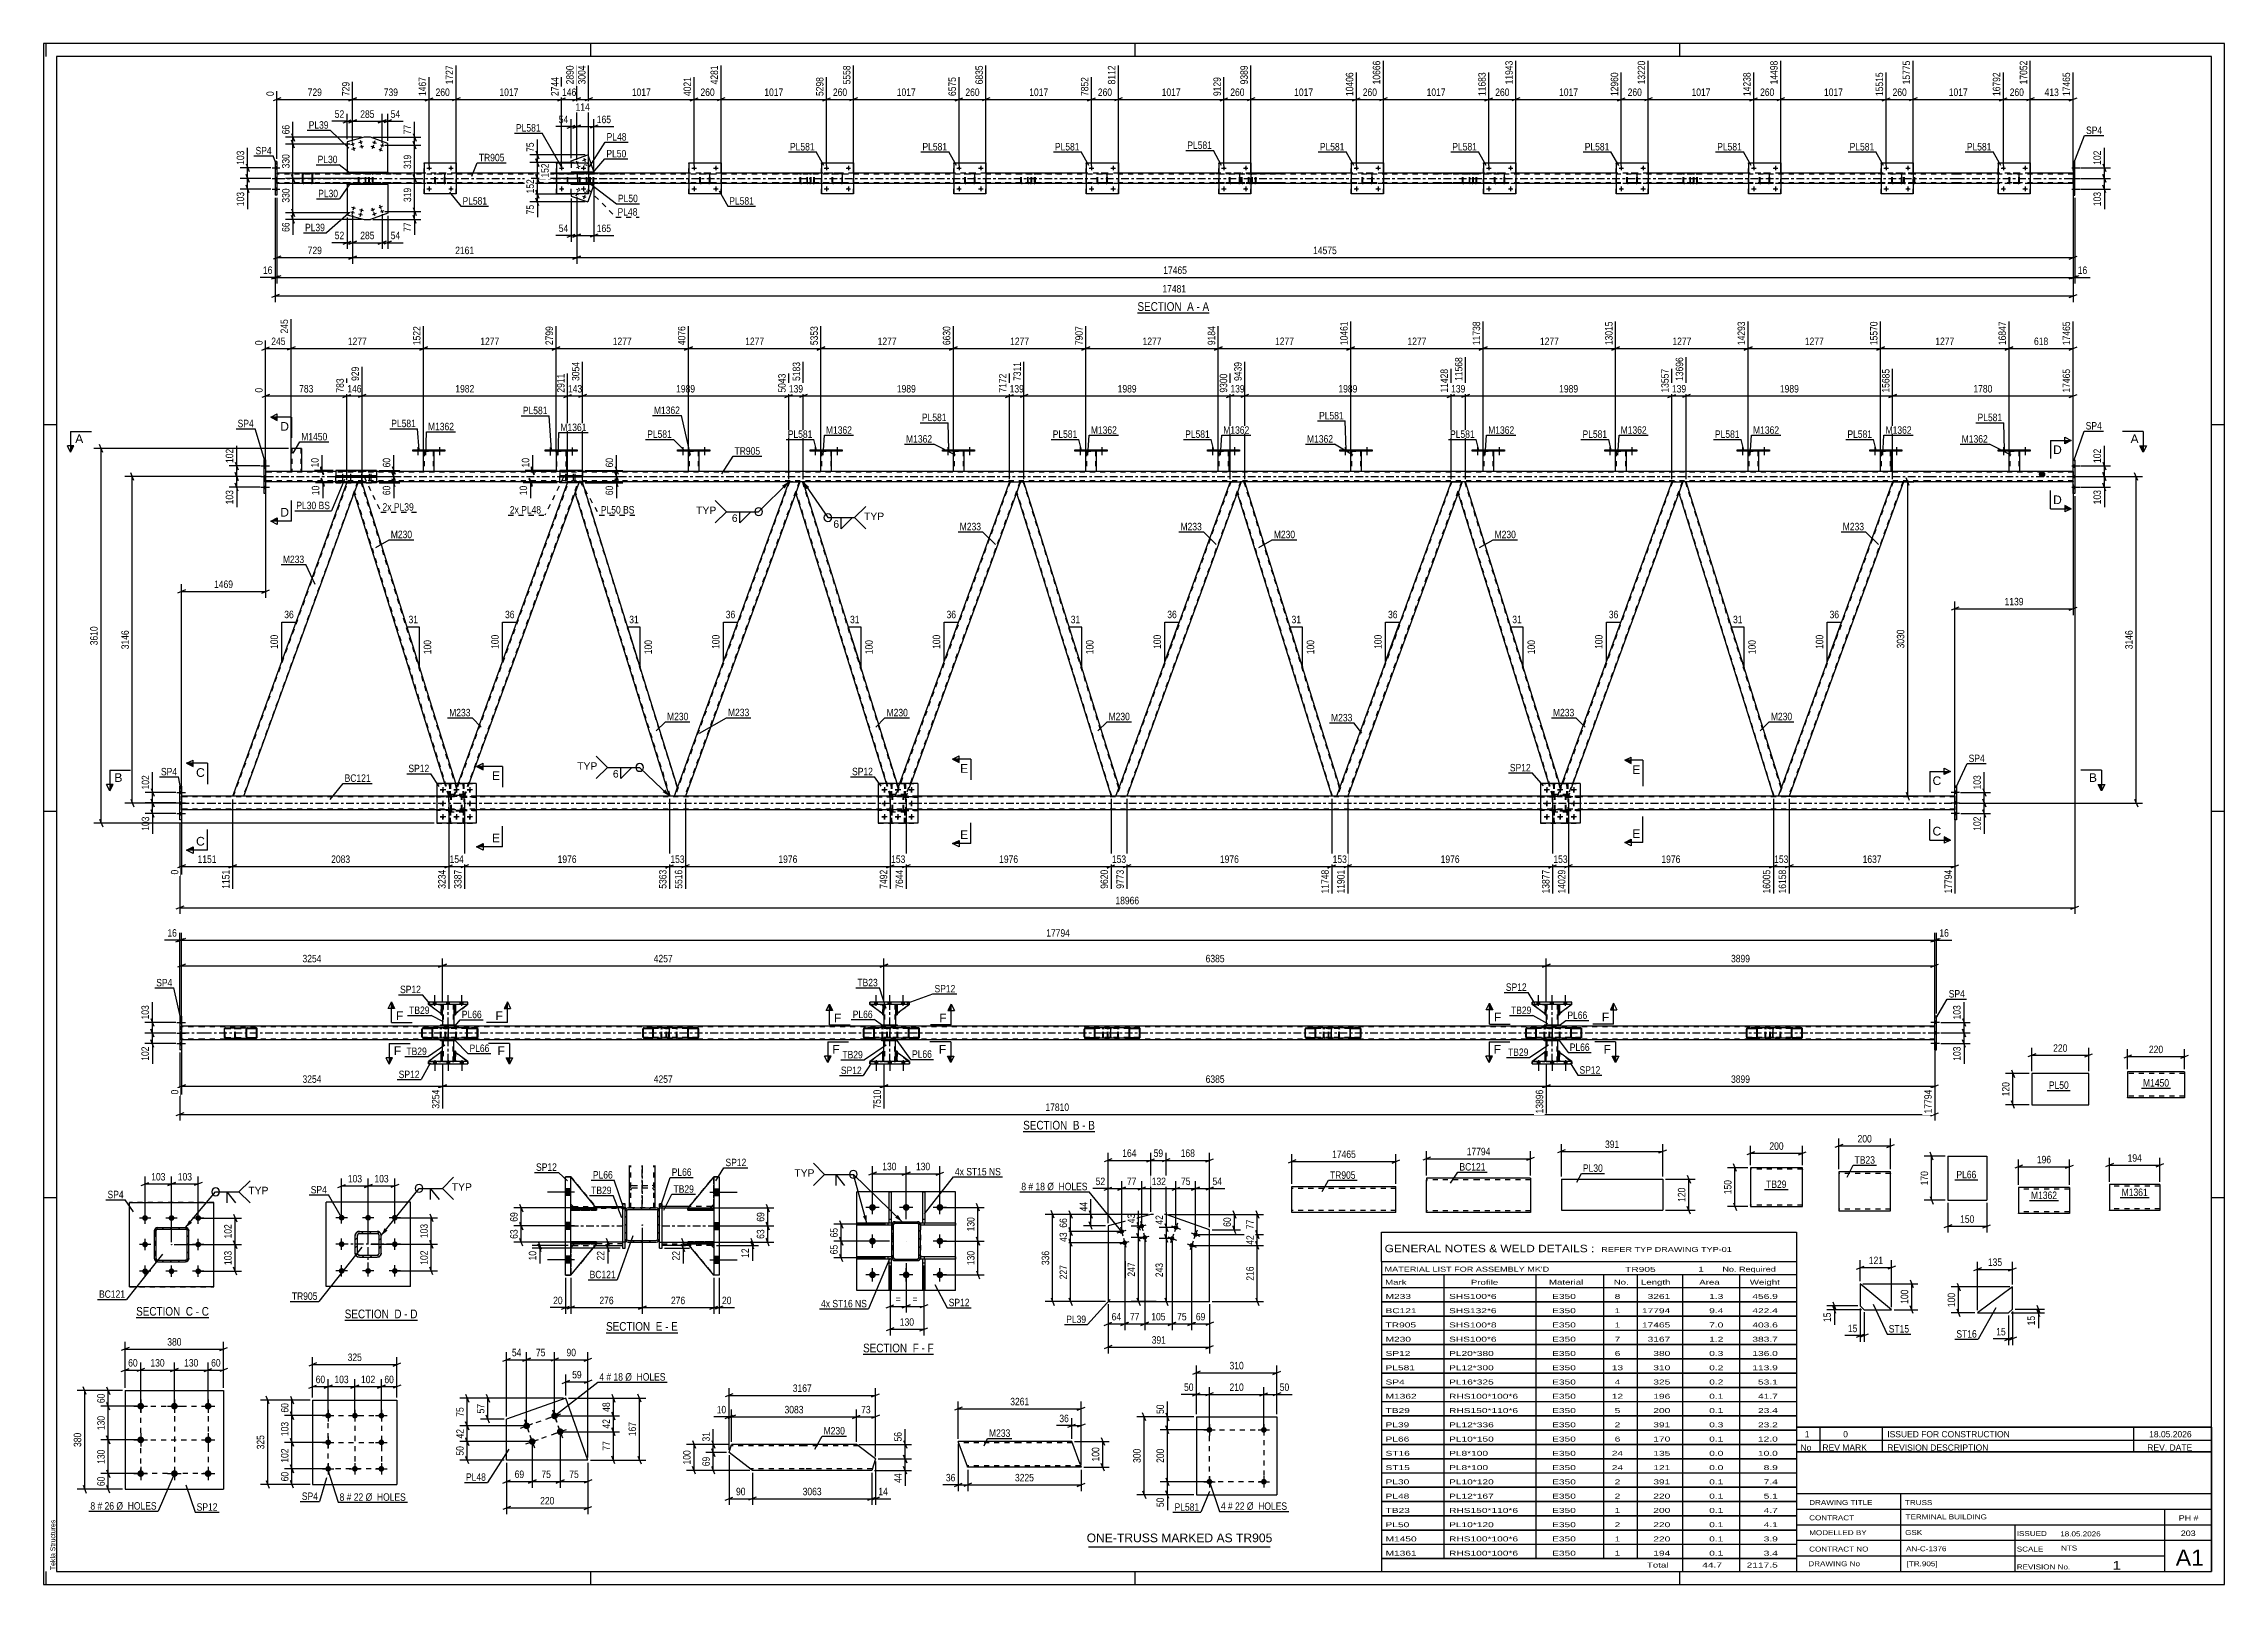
# Model space of a CAD drawing. Header units: millimetres. Extents: x 0 to 841, y 0 to 594.
import ezdxf

# ---------------------------------------------------------------- set-up
doc = ezdxf.new("R2010")
doc.units = ezdxf.units.MM
doc.linetypes.add('DXK_LINE_DOT2', pattern=[3.9198, 1.9599, -1.9599])
doc.linetypes.add('DXK_LINE_DOT3', pattern=[5.9187, 2.979, -0.9799, 0.9799, -0.9799])
doc.styles.add('Arial', font='ARIAL.TTF', dxfattribs={"height": 0.2})
doc.styles.add('Arial Narrow', font='ARIALN.TTF', dxfattribs={"height": 0.2})

# ---------------------------------------------------------------- blocks, each defined once
blk = doc.blocks.new('Unknown-275726623-1137')
at = {"color": 5, "linetype": 'Continuous'}
for p, q in [((841, 594), (0, 594)), ((0, 594), (0, 0)), ((1, 589), (1, 594)), ((836, 589), (5, 589)), ((5, 589), (5, 5)), ((211, 589), (211, 594)), ((421, 589), (421, 594)), ((631, 589), (631, 594)), ((836, 5), (836, 589)), ((841, 0), (841, 594)), ((5, 447), (0, 447)), ((841, 447), (836, 447)), ((5, 298), (0, 298)), ((841, 298), (836, 298)), ((5, 149), (0, 149)), ((841, 149), (836, 149)), ((0, 0), (841, 0)), ((1, 0), (1, 5)), ((5, 5), (836, 5)), ((211, 0), (211, 5)), ((421, 0), (421, 5)), ((631, 0), (631, 5))]:
    blk.add_line(p, q, dxfattribs=at)
at = {"color": 174, "linetype": 'Continuous', "style": 'Arial'}
blk.add_text('Tekla Structures', height=1.9102, rotation=90, dxfattribs=at).set_placement((4.5, 5.5))
blk = doc.blocks.new('Unknown-275726623-19 - 1378')
at = {"color": 6, "linetype": 'Continuous'}
blk.add_line((216.9, 97.03), (244.55, 97.03), dxfattribs=at)
at = {"color": 0, "linetype": 'Continuous'}
blk.add_wipeout([(235.01, 97.78), (235.01, 101.28), (216.9, 101.28), (216.9, 97.78)], dxfattribs=at)
blk.add_wipeout([(238.62, 97.78), (238.62, 101.28), (236.06, 101.28), (236.06, 97.78)], dxfattribs=at)
at = {"color": 7, "linetype": 'Continuous', "style": 'Arial Narrow'}
blk.add_text('SECTION ', height=3.34, dxfattribs=at).set_placement((216.9, 97.78))
at = {"color": 0, "linetype": 'Continuous'}
blk.add_wipeout([(240.94, 97.78), (240.94, 101.28), (239.67, 101.28), (239.67, 97.78)], dxfattribs=at)
blk.add_wipeout([(244.55, 97.78), (244.55, 101.28), (241.99, 101.28), (241.99, 97.78)], dxfattribs=at)
at = {"color": 7, "linetype": 'Continuous', "style": 'Arial Narrow'}
for s, p in [('E', (236.06, 97.78)), ('E', (241.99, 97.78)), ('-', (239.67, 97.78))]:
    blk.add_text(s, height=3.34, dxfattribs=at).set_placement(p)
blk = doc.blocks.new('Unknown-275726623-11 - 6077')
at = {"color": 6, "linetype": 'Continuous'}
blk.add_line((421.83, 490.23), (449.47, 490.23), dxfattribs=at)
at = {"color": 0, "linetype": 'Continuous'}
blk.add_wipeout([(439.94, 490.98), (439.94, 494.48), (421.83, 494.48), (421.83, 490.98)], dxfattribs=at)
blk.add_wipeout([(443.54, 490.98), (443.54, 494.48), (440.99, 494.48), (440.99, 490.98)], dxfattribs=at)
at = {"color": 7, "linetype": 'Continuous', "style": 'Arial Narrow'}
blk.add_text('SECTION ', height=3.34, dxfattribs=at).set_placement((421.83, 490.98))
at = {"color": 0, "linetype": 'Continuous'}
blk.add_wipeout([(445.87, 490.98), (445.87, 494.48), (444.59, 494.48), (444.59, 490.98)], dxfattribs=at)
blk.add_wipeout([(449.47, 490.98), (449.47, 494.48), (446.92, 494.48), (446.92, 490.98)], dxfattribs=at)
at = {"color": 7, "linetype": 'Continuous', "style": 'Arial Narrow'}
for s, p in [('A', (440.99, 490.98)), ('-', (444.59, 490.98)), ('A', (446.92, 490.98))]:
    blk.add_text(s, height=3.34, dxfattribs=at).set_placement(p)
blk = doc.blocks.new('Unknown-275726623-12 - 4230')
at = {"color": 6, "linetype": 'Continuous'}
blk.add_line((377.76, 174.6), (405.41, 174.6), dxfattribs=at)
at = {"color": 0, "linetype": 'Continuous'}
blk.add_wipeout([(395.87, 175.35), (395.87, 178.85), (377.76, 178.85), (377.76, 175.35)], dxfattribs=at)
blk.add_wipeout([(399.48, 175.35), (399.48, 178.85), (396.92, 178.85), (396.92, 175.35)], dxfattribs=at)
at = {"color": 7, "linetype": 'Continuous', "style": 'Arial Narrow'}
blk.add_text('SECTION ', height=3.34, dxfattribs=at).set_placement((377.76, 175.35))
at = {"color": 0, "linetype": 'Continuous'}
blk.add_wipeout([(401.8, 175.35), (401.8, 178.85), (400.53, 178.85), (400.53, 175.35)], dxfattribs=at)
blk.add_wipeout([(405.41, 175.35), (405.41, 178.85), (402.85, 178.85), (402.85, 175.35)], dxfattribs=at)
at = {"color": 7, "linetype": 'Continuous', "style": 'Arial Narrow'}
for s, p in [('B', (396.92, 175.35)), ('-', (400.53, 175.35)), ('B', (402.85, 175.35))]:
    blk.add_text(s, height=3.34, dxfattribs=at).set_placement(p)
blk = doc.blocks.new('Unknown-275726623-13 - 2300')
at = {"color": 6, "linetype": 'Continuous'}
blk.add_line((35.68, 102.84), (63.75, 102.84), dxfattribs=at)
at = {"color": 0, "linetype": 'Continuous'}
blk.add_wipeout([(53.79, 103.59), (53.79, 107.09), (35.68, 107.09), (35.68, 103.59)], dxfattribs=at)
blk.add_wipeout([(57.6, 103.59), (57.6, 107.09), (54.84, 107.09), (54.84, 103.59)], dxfattribs=at)
at = {"color": 7, "linetype": 'Continuous', "style": 'Arial Narrow'}
blk.add_text('SECTION ', height=3.34, dxfattribs=at).set_placement((35.68, 103.59))
at = {"color": 0, "linetype": 'Continuous'}
blk.add_wipeout([(59.93, 103.59), (59.93, 107.09), (58.65, 107.09), (58.65, 103.59)], dxfattribs=at)
blk.add_wipeout([(63.75, 103.59), (63.75, 107.09), (60.98, 107.09), (60.98, 103.59)], dxfattribs=at)
at = {"color": 7, "linetype": 'Continuous', "style": 'Arial Narrow'}
for s, p in [('C', (54.84, 103.59)), ('-', (58.65, 103.59)), ('C', (60.98, 103.59))]:
    blk.add_text(s, height=3.34, dxfattribs=at).set_placement(p)
blk = doc.blocks.new('Unknown-275726623-14 - 2146')
at = {"color": 6, "linetype": 'Continuous'}
blk.add_line((116.12, 101.85), (144.19, 101.85), dxfattribs=at)
at = {"color": 0, "linetype": 'Continuous'}
blk.add_wipeout([(134.22, 102.6), (134.22, 106.1), (116.12, 106.1), (116.12, 102.6)], dxfattribs=at)
blk.add_wipeout([(138.04, 102.6), (138.04, 106.1), (135.27, 106.1), (135.27, 102.6)], dxfattribs=at)
at = {"color": 7, "linetype": 'Continuous', "style": 'Arial Narrow'}
blk.add_text('SECTION ', height=3.34, dxfattribs=at).set_placement((116.12, 102.6))
at = {"color": 0, "linetype": 'Continuous'}
blk.add_wipeout([(140.37, 102.6), (140.37, 106.1), (139.09, 106.1), (139.09, 102.6)], dxfattribs=at)
blk.add_wipeout([(144.19, 102.6), (144.19, 106.1), (141.42, 106.1), (141.42, 102.6)], dxfattribs=at)
at = {"color": 7, "linetype": 'Continuous', "style": 'Arial Narrow'}
for s, p in [('D', (135.27, 102.6)), ('-', (139.09, 102.6)), ('D', (141.42, 102.6))]:
    blk.add_text(s, height=3.34, dxfattribs=at).set_placement(p)
blk = doc.blocks.new('Unknown-275726623-17 - 3792')
at = {"color": 6, "linetype": 'Continuous'}
blk.add_line((316.01, 88.71), (343.23, 88.71), dxfattribs=at)
at = {"color": 0, "linetype": 'Continuous'}
blk.add_wipeout([(334.12, 89.46), (334.12, 92.96), (316.01, 92.96), (316.01, 89.46)], dxfattribs=at)
blk.add_wipeout([(337.51, 89.46), (337.51, 92.96), (335.17, 92.96), (335.17, 89.46)], dxfattribs=at)
at = {"color": 7, "linetype": 'Continuous', "style": 'Arial Narrow'}
blk.add_text('SECTION ', height=3.34, dxfattribs=at).set_placement((316.01, 89.46))
at = {"color": 0, "linetype": 'Continuous'}
blk.add_wipeout([(339.84, 89.46), (339.84, 92.96), (338.56, 92.96), (338.56, 89.46)], dxfattribs=at)
blk.add_wipeout([(343.23, 89.46), (343.23, 92.96), (340.89, 92.96), (340.89, 89.46)], dxfattribs=at)
at = {"color": 7, "linetype": 'Continuous', "style": 'Arial Narrow'}
for s, p in [('F', (335.17, 89.46)), ('F', (340.89, 89.46)), ('-', (338.56, 89.46))]:
    blk.add_text(s, height=3.34, dxfattribs=at).set_placement(p)
blk = doc.blocks.new('Part-275726623-3564 - 3548')
at = {"color": 2, "linetype": 'Continuous'}
for p, q in [((585.32, 156.21), (585.32, 144.21)), ((585.32, 156.21), (624.46, 156.21)), ((624.46, 156.21), (624.46, 144.21)), ((585.32, 144.21), (624.46, 144.21))]:
    blk.add_line(p, q, dxfattribs=at)
blk = doc.blocks.new('Part-275726623-1520 - 1378')
at = {"color": 2, "linetype": 'Continuous'}
for p, q in [((224.28, 146.67), (223.28, 146.67)), ((223.28, 146.67), (223.28, 129.67)), ((224.28, 143.91), (224.28, 146.67)), ((223.28, 129.67), (224.28, 129.67)), ((224.28, 129.67), (224.28, 133.1))]:
    blk.add_line(p, q, dxfattribs=at)
at = {"color": 7, "linetype": 'DXK_LINE_DOT2'}
for p, q in [((223.28, 146.67), (224.28, 146.67)), ((224.28, 133.1), (224.28, 143.91)), ((223.28, 129.67), (224.28, 129.67))]:
    blk.add_line(p, q, dxfattribs=at)
at = {"color": 7, "linetype": 'DXK_LINE_DOT3'}
blk.add_line((223.78, 138.17), (223.78, 138.17), dxfattribs=at)
blk = doc.blocks.new('Bolt-275726623-1392 - 1378')
at = {"linetype": 'Continuous'}
for points in [[(260.48, 149.87), (260.48, 152.47), (258.48, 152.47), (258.48, 149.87)], [(260.48, 149.87), (260.48, 152.47), (258.48, 152.47), (258.48, 149.87)], [(260.48, 149.87), (260.48, 152.47), (258.48, 152.47), (258.48, 149.87)], [(260.48, 136.87), (260.48, 139.47), (258.48, 139.47), (258.48, 136.87)], [(260.48, 136.87), (260.48, 139.47), (258.48, 139.47), (258.48, 136.87)], [(260.48, 123.87), (260.48, 126.47), (258.48, 126.47), (258.48, 123.87)], [(260.48, 123.87), (260.48, 126.47), (258.48, 126.47), (258.48, 123.87)], [(260.48, 123.87), (260.48, 126.47), (258.48, 126.47), (258.48, 123.87)]]:
    blk.add_hatch(color=1, dxfattribs=at).paths.add_polyline_path(points)
at = {"color": 1, "linetype": 'Continuous'}
for p, q in [((258.48, 152.47), (260.48, 152.47)), ((258.48, 152.47), (260.48, 152.47)), ((258.48, 152.47), (260.48, 152.47)), ((256.98, 151.17), (267.48, 151.17)), ((256.98, 151.17), (267.48, 151.17)), ((256.98, 151.17), (267.48, 151.17)), ((258.48, 149.87), (260.48, 149.87)), ((258.48, 149.87), (260.48, 149.87)), ((258.48, 149.87), (260.48, 149.87)), ((256.98, 138.17), (267.48, 138.17)), ((256.98, 138.17), (267.48, 138.17)), ((258.48, 139.47), (260.48, 139.47)), ((258.48, 139.47), (260.48, 139.47)), ((258.48, 136.87), (260.48, 136.87)), ((258.48, 136.87), (260.48, 136.87)), ((258.48, 126.47), (260.48, 126.47)), ((258.48, 126.47), (260.48, 126.47)), ((258.48, 126.47), (260.48, 126.47)), ((256.98, 125.17), (267.48, 125.17)), ((256.98, 125.17), (267.48, 125.17)), ((256.98, 125.17), (267.48, 125.17)), ((258.48, 123.87), (260.48, 123.87)), ((258.48, 123.87), (260.48, 123.87)), ((258.48, 123.87), (260.48, 123.87))]:
    blk.add_line(p, q, dxfattribs=at)
blk = doc.blocks.new('Part-275726623-1525 - 1378')
at = {"color": 2, "linetype": 'Continuous'}
for p, q in [((237.48, 146.67), (238.48, 146.67)), ((237.48, 143.9), (237.48, 146.67)), ((238.48, 129.67), (238.48, 146.67)), ((237.48, 129.67), (237.48, 133.11)), ((237.48, 129.67), (238.48, 129.67))]:
    blk.add_line(p, q, dxfattribs=at)
at = {"color": 7, "linetype": 'DXK_LINE_DOT2'}
for p, q in [((238.48, 146.67), (237.48, 146.67)), ((237.48, 133.11), (237.48, 143.9)), ((237.48, 129.67), (238.48, 129.67))]:
    blk.add_line(p, q, dxfattribs=at)
at = {"color": 7, "linetype": 'DXK_LINE_DOT3'}
blk.add_line((237.98, 138.17), (237.98, 138.17), dxfattribs=at)
blk = doc.blocks.new('Part-275726623-1461 - 1378')
at = {"color": 2, "linetype": 'Continuous'}
for p, q in [((258.48, 157.17), (260.48, 157.17)), ((258.48, 157.17), (258.48, 157.17)), ((258.48, 157.17), (258.48, 119.17)), ((260.48, 157.17), (260.48, 157.17)), ((260.48, 157.17), (260.48, 119.17)), ((260.48, 119.17), (258.48, 119.17))]:
    blk.add_line(p, q, dxfattribs=at)
at = {"color": 7, "linetype": 'DXK_LINE_DOT2'}
for p, q in [((260.48, 157.17), (258.48, 157.17)), ((258.48, 157.17), (258.48, 157.17)), ((260.48, 157.17), (260.48, 157.17)), ((260.48, 119.17), (258.48, 119.17))]:
    blk.add_line(p, q, dxfattribs=at)
blk = doc.blocks.new('Part-275726623-1477 - 1378')
at = {"color": 7, "linetype": 'DXK_LINE_DOT2'}
for p, q in [((248.48, 144.27), (248.48, 145.07)), ((248.48, 145.07), (256.98, 145.07)), ((258.48, 145.07), (248.48, 145.07)), ((256.98, 144.27), (248.48, 144.27)), ((248.48, 144.27), (258.48, 144.27)), ((256.98, 144.27), (256.98, 145.07)), ((256.98, 145.07), (258.48, 145.07)), ((258.48, 144.27), (256.98, 144.27)), ((258.48, 144.27), (258.48, 145.07)), ((258.48, 144.27), (258.48, 145.07)), ((258.48, 145.07), (258.48, 145.07)), ((258.48, 144.27), (258.48, 144.27))]:
    blk.add_line(p, q, dxfattribs=at)
at = {"color": 7, "linetype": 'DXK_LINE_DOT3'}
for p, q in [((258.48, 144.67), (248.48, 144.67)), ((248.48, 144.67), (258.48, 144.67))]:
    blk.add_line(p, q, dxfattribs=at)
blk = doc.blocks.new('Part-275726623-1418 - 1378')
at = {"linetype": 'Continuous'}
h = blk.add_hatch(dxfattribs=at)
h.set_pattern_fill('', scale=0.7, style=0, pattern_type=0)
h.set_pattern_definition([(45, (236.739, 131.9965), (-1.57154, 1.57154), [])])
h.paths.add_polyline_path([(236.28, 131.91), (236.74, 132), (237.13, 132.26), (237.39, 132.65), (237.48, 133.11), (237.48, 143.91), (237.39, 144.36), (237.13, 144.75), (236.74, 145.01), (236.28, 145.11), (225.48, 145.11), (225.02, 145.01), (224.63, 144.75), (224.37, 144.36), (224.28, 143.91), (224.28, 133.11), (224.37, 132.65), (224.63, 132.26), (225.02, 132), (225.48, 131.91)])
h.paths.add_polyline_path([(225.48, 132.51), (225.25, 132.55), (225.06, 132.68), (224.93, 132.88), (224.88, 133.11), (224.88, 143.91), (224.93, 144.13), (225.06, 144.33), (225.25, 144.46), (225.48, 144.51), (236.28, 144.51), (236.51, 144.46), (236.7, 144.33), (236.83, 144.13), (236.88, 143.91), (236.88, 133.11), (236.83, 132.88), (236.7, 132.68), (236.51, 132.55), (236.28, 132.51)])
blk.add_hatch(color=30, dxfattribs=at).paths.add_polyline_path([(230.88, 138.41, -1), (230.88, 138.61, -1)])
at = {"color": 2, "linetype": 'Continuous'}
for p, q in [((224.37, 144.36), (224.28, 143.91)), ((224.28, 133.11), (224.28, 143.91)), ((224.88, 143.91), (224.93, 144.13)), ((224.88, 133.11), (224.88, 143.91)), ((224.93, 144.13), (225.06, 144.33)), ((225.48, 145.11), (225.02, 145.01)), ((225.06, 144.33), (225.25, 144.46)), ((225.25, 144.46), (225.48, 144.51)), ((225.48, 145.11), (236.28, 145.11)), ((225.48, 144.51), (236.28, 144.51)), ((236.74, 145.01), (236.28, 145.11)), ((236.28, 144.51), (236.51, 144.46)), ((236.51, 144.46), (236.7, 144.33)), ((236.7, 144.33), (236.83, 144.13)), ((236.83, 144.13), (236.88, 143.91)), ((236.88, 133.11), (236.88, 143.91)), ((237.48, 143.91), (237.39, 144.36)), ((237.48, 133.11), (237.48, 143.91)), ((224.28, 133.11), (224.37, 132.65)), ((224.93, 132.88), (224.88, 133.11)), ((225.06, 132.68), (224.93, 132.88)), ((225.02, 132), (225.48, 131.91)), ((225.25, 132.55), (225.06, 132.68)), ((225.48, 132.51), (225.25, 132.55)), ((225.48, 132.51), (236.28, 132.51)), ((225.48, 131.91), (236.28, 131.91)), ((236.51, 132.55), (236.28, 132.51)), ((236.28, 131.91), (236.74, 132)), ((236.7, 132.68), (236.51, 132.55)), ((236.83, 132.88), (236.7, 132.68)), ((236.88, 133.11), (236.83, 132.88)), ((237.39, 132.65), (237.48, 133.11))]:
    blk.add_line(p, q, dxfattribs=at)
at = {"color": 7, "linetype": 'DXK_LINE_DOT3'}
blk.add_line((230.88, 138.51), (230.88, 138.51), dxfattribs=at)
at = {"color": 30, "linetype": 'DXK_LINE_DOT3'}
blk.add_line((230.88, 138.51), (230.88, 138.51), dxfattribs=at)
at = {"color": 30, "linetype": 'Continuous'}
blk.add_circle((230.88, 138.51), 0.1, dxfattribs=at)
at = {"color": 2, "linetype": 'Continuous'}
for centre, start, end in [((225.48, 143.91), 112.5, 157.5), ((236.28, 143.91), 22.5, 67.5), ((225.48, 133.11), 202.5, 247.5), ((236.28, 133.11), 292.5, 337.5)]:
    blk.add_arc(centre, 1.2, start, end, dxfattribs=at)
blk = doc.blocks.new('Part-275726623-1530 - 1378')
at = {"color": 2, "linetype": 'Continuous'}
for p, q in [((248.98, 145.67), (238.48, 145.67)), ((258.48, 145.67), (257.59, 145.67)), ((248.97, 130.67), (238.48, 130.67)), ((258.48, 130.67), (257.57, 130.67))]:
    blk.add_line(p, q, dxfattribs=at)
at = {"color": 7, "linetype": 'DXK_LINE_DOT2'}
for p, q in [((238.48, 130.67), (238.48, 145.67)), ((258.48, 145.07), (238.48, 145.07)), ((257.59, 145.67), (248.98, 145.67)), ((258.48, 145.67), (258.48, 130.67)), ((238.48, 131.27), (258.48, 131.27)), ((257.57, 130.67), (248.97, 130.67))]:
    blk.add_line(p, q, dxfattribs=at)
at = {"color": 7, "linetype": 'DXK_LINE_DOT3'}
blk.add_line((238.48, 138.17), (258.48, 138.17), dxfattribs=at)
blk = doc.blocks.new('Part-275726623-1466 - 1378')
at = {"color": 2, "linetype": 'Continuous'}
for p, q in [((201.28, 157.17), (201.28, 157.17)), ((201.28, 157.17), (203.28, 157.17)), ((201.28, 119.17), (201.28, 157.17)), ((203.28, 157.17), (203.28, 157.17)), ((203.28, 119.17), (203.28, 157.17)), ((203.28, 119.17), (201.28, 119.17))]:
    blk.add_line(p, q, dxfattribs=at)
at = {"color": 7, "linetype": 'DXK_LINE_DOT2'}
for p, q in [((203.28, 157.17), (201.28, 157.17)), ((201.28, 157.17), (201.28, 157.17)), ((203.28, 157.17), (203.28, 157.17)), ((201.28, 119.17), (203.28, 119.17))]:
    blk.add_line(p, q, dxfattribs=at)
blk = doc.blocks.new('Part-275726623-1467 - 1378')
at = {"color": 2, "linetype": 'Continuous'}
for p, q in [((203.28, 144.27), (203.28, 145.07)), ((203.28, 145.07), (212.03, 145.07)), ((213.28, 144.27), (203.28, 144.27)), ((203.28, 144.27), (203.28, 144.27)), ((213.28, 145.07), (213.27, 145.07)), ((213.28, 144.27), (213.28, 145.07))]:
    blk.add_line(p, q, dxfattribs=at)
at = {"color": 7, "linetype": 'DXK_LINE_DOT2'}
for p, q in [((204.78, 145.07), (203.28, 145.07)), ((203.28, 144.27), (204.78, 144.27)), ((204.78, 144.27), (204.78, 145.07)), ((204.78, 145.07), (213.27, 145.07)), ((204.78, 144.27), (213.28, 144.27))]:
    blk.add_line(p, q, dxfattribs=at)
blk = doc.blocks.new('Part-275726623-1468 - 1378')
at = {"color": 2, "linetype": 'Continuous'}
for p, q in [((203.28, 131.27), (203.28, 132.07)), ((213.28, 132.07), (203.28, 132.07)), ((213.28, 131.27), (203.28, 131.27)), ((203.28, 131.27), (203.28, 131.27)), ((213.28, 131.27), (213.28, 132.07))]:
    blk.add_line(p, q, dxfattribs=at)
at = {"color": 7, "linetype": 'DXK_LINE_DOT2'}
for p, q in [((204.78, 132.07), (203.28, 132.07)), ((203.28, 131.27), (204.78, 131.27)), ((204.78, 131.27), (204.78, 132.07)), ((213.28, 132.07), (204.78, 132.07)), ((204.78, 131.27), (213.28, 131.27))]:
    blk.add_line(p, q, dxfattribs=at)
at = {"color": 7, "linetype": 'DXK_LINE_DOT3'}
for p, q in [((203.28, 131.67), (213.28, 131.67)), ((213.28, 131.67), (203.28, 131.67))]:
    blk.add_line(p, q, dxfattribs=at)
blk = doc.blocks.new('Part-275726623-1469 - 1378')
at = {"color": 7, "linetype": 'DXK_LINE_DOT2'}
for p, q in [((203.28, 145.07), (204.78, 145.07)), ((213.28, 145.07), (203.28, 145.07)), ((203.28, 145.07), (203.28, 145.07)), ((203.28, 145.07), (203.28, 144.27)), ((203.28, 145.07), (203.28, 144.27)), ((204.78, 144.27), (203.28, 144.27)), ((203.28, 144.27), (213.28, 144.27)), ((203.28, 144.27), (203.28, 144.27)), ((204.78, 145.07), (213.28, 145.07)), ((204.78, 145.07), (204.78, 144.27)), ((213.28, 144.27), (204.78, 144.27)), ((213.28, 145.07), (213.28, 144.27))]:
    blk.add_line(p, q, dxfattribs=at)
at = {"color": 7, "linetype": 'DXK_LINE_DOT3'}
for p, q in [((203.28, 144.67), (213.28, 144.67)), ((213.28, 144.67), (203.28, 144.67))]:
    blk.add_line(p, q, dxfattribs=at)
blk = doc.blocks.new('Part-275726623-1470 - 1378')
at = {"color": 7, "linetype": 'DXK_LINE_DOT2'}
for p, q in [((203.28, 132.07), (204.78, 132.07)), ((213.28, 132.07), (203.28, 132.07)), ((203.28, 132.07), (203.28, 132.07)), ((203.28, 132.07), (203.28, 131.27)), ((203.28, 132.07), (203.28, 131.27)), ((204.78, 131.27), (203.28, 131.27)), ((203.28, 131.27), (213.28, 131.27)), ((203.28, 131.27), (203.28, 131.27)), ((204.78, 132.07), (213.28, 132.07)), ((204.78, 132.07), (204.78, 131.27)), ((213.28, 131.27), (204.78, 131.27)), ((213.28, 132.07), (213.28, 131.27))]:
    blk.add_line(p, q, dxfattribs=at)
blk = doc.blocks.new('Bolt-275726623-1594 - 1378')
at = {"linetype": 'Continuous'}
for points in [[(203.28, 149.87), (203.28, 152.47), (201.28, 152.47), (201.28, 149.87)], [(203.28, 149.87), (203.28, 152.47), (201.28, 152.47), (201.28, 149.87)], [(203.28, 149.87), (203.28, 152.47), (201.28, 152.47), (201.28, 149.87)], [(203.28, 136.87), (203.28, 139.47), (201.28, 139.47), (201.28, 136.87)], [(203.28, 136.87), (203.28, 139.47), (201.28, 139.47), (201.28, 136.87)], [(203.28, 123.87), (203.28, 126.47), (201.28, 126.47), (201.28, 123.87)], [(203.28, 123.87), (203.28, 126.47), (201.28, 126.47), (201.28, 123.87)], [(203.28, 123.87), (203.28, 126.47), (201.28, 126.47), (201.28, 123.87)]]:
    blk.add_hatch(color=1, dxfattribs=at).paths.add_polyline_path(points)
at = {"color": 1, "linetype": 'Continuous'}
for p, q in [((203.28, 152.47), (201.28, 152.47)), ((203.28, 152.47), (201.28, 152.47)), ((203.28, 152.47), (201.28, 152.47)), ((204.78, 151.17), (194.28, 151.17)), ((204.78, 151.17), (194.28, 151.17)), ((204.78, 151.17), (194.28, 151.17)), ((203.28, 149.87), (201.28, 149.87)), ((203.28, 149.87), (201.28, 149.87)), ((203.28, 149.87), (201.28, 149.87)), ((204.78, 138.17), (194.28, 138.17)), ((204.78, 138.17), (194.28, 138.17)), ((203.28, 139.47), (201.28, 139.47)), ((203.28, 139.47), (201.28, 139.47)), ((203.28, 136.87), (201.28, 136.87)), ((203.28, 136.87), (201.28, 136.87)), ((203.28, 126.47), (201.28, 126.47)), ((203.28, 126.47), (201.28, 126.47)), ((203.28, 126.47), (201.28, 126.47)), ((204.78, 125.17), (194.28, 125.17)), ((204.78, 125.17), (194.28, 125.17)), ((204.78, 125.17), (194.28, 125.17)), ((203.28, 123.87), (201.28, 123.87)), ((203.28, 123.87), (201.28, 123.87)), ((203.28, 123.87), (201.28, 123.87))]:
    blk.add_line(p, q, dxfattribs=at)
blk = doc.blocks.new('Part-275726623-1471 - 1378')
at = {"color": 2, "linetype": 'Continuous'}
for p, q in [((203.28, 157.17), (203.28, 157.17)), ((213.28, 145.06), (203.28, 157.17)), ((204.77, 145.07), (203.28, 146.56)), ((212.03, 145.06), (213.28, 145.06)), ((213.28, 145.06), (213.28, 145.06))]:
    blk.add_line(p, q, dxfattribs=at)
at = {"color": 7, "linetype": 'DXK_LINE_DOT2'}
for p, q in [((203.28, 157.17), (213.28, 145.06)), ((203.28, 157.17), (203.28, 157.17)), ((203.28, 146.56), (203.28, 157.17)), ((204.78, 145.06), (203.28, 146.56)), ((204.78, 145.06), (204.77, 145.07)), ((213.28, 145.06), (204.78, 145.06)), ((204.78, 145.06), (204.78, 145.06)), ((204.78, 145.06), (212.03, 145.06))]:
    blk.add_line(p, q, dxfattribs=at)
at = {"color": 7, "linetype": 'DXK_LINE_DOT3'}
for p, q in [((203.28, 145.06), (203.28, 157.17)), ((213.28, 145.06), (203.28, 145.06))]:
    blk.add_line(p, q, dxfattribs=at)
blk = doc.blocks.new('Part-275726623-1472 - 1378')
at = {"color": 7, "linetype": 'DXK_LINE_DOT2'}
for p, q in [((203.28, 146.56), (203.28, 157.17)), ((203.28, 157.17), (213.28, 145.06)), ((203.28, 157.17), (213.28, 145.06)), ((204.78, 145.06), (203.28, 146.56)), ((204.78, 145.06), (203.28, 146.56)), ((213.28, 145.06), (204.78, 145.06)), ((204.78, 145.06), (204.78, 145.06)), ((204.78, 145.06), (213.28, 145.06)), ((213.28, 145.06), (213.28, 145.06))]:
    blk.add_line(p, q, dxfattribs=at)
at = {"color": 7, "linetype": 'DXK_LINE_DOT3'}
for p, q in [((203.28, 145.06), (203.28, 157.17)), ((213.28, 145.06), (203.28, 145.06))]:
    blk.add_line(p, q, dxfattribs=at)
blk = doc.blocks.new('Part-275726623-1473 - 1378')
at = {"color": 2, "linetype": 'Continuous'}
for p, q in [((204.78, 131.26), (203.28, 129.76)), ((203.28, 119.17), (213.28, 131.26)), ((213.28, 131.26), (204.78, 131.26)), ((204.78, 131.26), (204.78, 131.26)), ((213.28, 131.26), (213.28, 131.26))]:
    blk.add_line(p, q, dxfattribs=at)
at = {"color": 7, "linetype": 'DXK_LINE_DOT2'}
for p, q in [((203.28, 129.76), (204.78, 131.26)), ((203.28, 119.17), (213.28, 131.26)), ((203.28, 129.76), (203.28, 119.17)), ((204.78, 131.26), (213.28, 131.26))]:
    blk.add_line(p, q, dxfattribs=at)
at = {"color": 7, "linetype": 'DXK_LINE_DOT3'}
for p, q in [((213.28, 131.26), (203.28, 131.26)), ((203.28, 131.26), (203.28, 119.17))]:
    blk.add_line(p, q, dxfattribs=at)
blk = doc.blocks.new('Part-275726623-1474 - 1378')
at = {"color": 7, "linetype": 'DXK_LINE_DOT2'}
for p, q in [((204.78, 131.26), (203.28, 129.76)), ((203.28, 119.17), (213.28, 131.26)), ((203.28, 129.76), (204.78, 131.26)), ((213.28, 131.26), (203.28, 119.17)), ((203.28, 129.76), (203.28, 119.17)), ((213.28, 131.26), (204.78, 131.26)), ((204.78, 131.26), (204.78, 131.26)), ((204.78, 131.26), (213.28, 131.26)), ((213.28, 131.26), (213.28, 131.26))]:
    blk.add_line(p, q, dxfattribs=at)
at = {"color": 7, "linetype": 'DXK_LINE_DOT3'}
for p, q in [((213.28, 131.26), (203.28, 131.26)), ((203.28, 131.26), (203.28, 119.17))]:
    blk.add_line(p, q, dxfattribs=at)
blk = doc.blocks.new('Part-275726623-1475 - 1378')
at = {"color": 2, "linetype": 'Continuous'}
for p, q in [((248.49, 145.07), (248.48, 145.07)), ((248.48, 145.07), (248.48, 144.27)), ((248.48, 144.27), (258.48, 144.27)), ((258.48, 145.07), (249.73, 145.07)), ((258.48, 145.07), (258.48, 145.07)), ((258.48, 145.07), (258.48, 144.27))]:
    blk.add_line(p, q, dxfattribs=at)
at = {"color": 7, "linetype": 'DXK_LINE_DOT2'}
for p, q in [((248.48, 144.27), (256.98, 144.27)), ((249.73, 145.07), (248.49, 145.07)), ((256.98, 145.07), (248.49, 145.07)), ((256.98, 145.07), (258.48, 145.07)), ((256.98, 145.07), (256.98, 144.27)), ((256.98, 144.27), (258.48, 144.27)), ((258.48, 145.07), (258.48, 145.07))]:
    blk.add_line(p, q, dxfattribs=at)
blk = doc.blocks.new('Part-275726623-1476 - 1378')
at = {"color": 2, "linetype": 'Continuous'}
for p, q in [((248.48, 132.07), (258.48, 132.07)), ((248.48, 132.07), (248.48, 131.27)), ((258.48, 131.27), (248.48, 131.27)), ((258.48, 132.07), (258.48, 132.07)), ((258.48, 131.27), (258.48, 132.07))]:
    blk.add_line(p, q, dxfattribs=at)
at = {"color": 7, "linetype": 'DXK_LINE_DOT2'}
for p, q in [((256.98, 132.07), (248.48, 132.07)), ((248.48, 131.27), (256.98, 131.27)), ((258.48, 132.07), (256.98, 132.07)), ((256.98, 132.07), (256.98, 131.27)), ((256.98, 131.27), (258.48, 131.27)), ((258.48, 132.07), (258.48, 132.07))]:
    blk.add_line(p, q, dxfattribs=at)
blk = doc.blocks.new('Part-275726623-1478 - 1378')
at = {"color": 7, "linetype": 'DXK_LINE_DOT2'}
for p, q in [((248.48, 131.27), (248.48, 132.07)), ((248.48, 132.07), (256.98, 132.07)), ((258.48, 132.07), (248.48, 132.07)), ((256.98, 131.27), (248.48, 131.27)), ((248.48, 131.27), (258.48, 131.27)), ((256.98, 131.27), (256.98, 132.07)), ((256.98, 132.07), (258.48, 132.07)), ((258.48, 131.27), (256.98, 131.27)), ((258.48, 131.27), (258.48, 132.07)), ((258.48, 131.27), (258.48, 132.07)), ((258.48, 132.07), (258.48, 132.07)), ((258.48, 131.27), (258.48, 131.27))]:
    blk.add_line(p, q, dxfattribs=at)
at = {"color": 7, "linetype": 'DXK_LINE_DOT3'}
for p, q in [((258.48, 131.67), (248.48, 131.67)), ((248.48, 131.67), (258.48, 131.67))]:
    blk.add_line(p, q, dxfattribs=at)
blk = doc.blocks.new('Part-275726623-1481 - 1378')
at = {"color": 2, "linetype": 'Continuous'}
for p, q in [((258.48, 157.17), (248.48, 145.06)), ((258.48, 157.17), (258.48, 157.17)), ((249.73, 145.06), (248.48, 145.06)), ((248.48, 145.06), (248.48, 145.06)), ((256.99, 145.07), (258.48, 146.56))]:
    blk.add_line(p, q, dxfattribs=at)
at = {"color": 7, "linetype": 'DXK_LINE_DOT2'}
for p, q in [((258.48, 157.17), (248.48, 145.06)), ((258.48, 146.56), (258.48, 157.17)), ((256.98, 145.06), (248.48, 145.06)), ((256.98, 145.06), (249.73, 145.06)), ((256.98, 145.06), (258.48, 146.56)), ((256.98, 145.06), (256.99, 145.07)), ((256.98, 145.06), (256.98, 145.06))]:
    blk.add_line(p, q, dxfattribs=at)
at = {"color": 7, "linetype": 'DXK_LINE_DOT3'}
for p, q in [((258.48, 145.06), (258.48, 157.17)), ((248.48, 145.06), (258.48, 145.06))]:
    blk.add_line(p, q, dxfattribs=at)
blk = doc.blocks.new('Part-275726623-1484 - 1378')
at = {"color": 7, "linetype": 'DXK_LINE_DOT2'}
for p, q in [((258.48, 157.17), (248.48, 145.06)), ((248.48, 145.06), (258.48, 157.17)), ((258.48, 146.56), (258.48, 157.17)), ((248.48, 145.06), (256.98, 145.06)), ((248.48, 145.06), (248.48, 145.06)), ((256.98, 145.06), (248.48, 145.06)), ((256.98, 145.06), (258.48, 146.56)), ((256.98, 145.06), (258.48, 146.56)), ((256.98, 145.06), (256.98, 145.06))]:
    blk.add_line(p, q, dxfattribs=at)
at = {"color": 7, "linetype": 'DXK_LINE_DOT3'}
for p, q in [((258.48, 145.06), (258.48, 157.17)), ((248.48, 145.06), (258.48, 145.06))]:
    blk.add_line(p, q, dxfattribs=at)
blk = doc.blocks.new('Part-275726623-1487 - 1378')
at = {"color": 2, "linetype": 'Continuous'}
for p, q in [((248.48, 131.26), (248.48, 131.26)), ((256.98, 131.26), (248.48, 131.26)), ((258.48, 119.17), (248.48, 131.26)), ((256.98, 131.26), (256.98, 131.26)), ((256.98, 131.26), (258.48, 129.76))]:
    blk.add_line(p, q, dxfattribs=at)
at = {"color": 7, "linetype": 'DXK_LINE_DOT2'}
for p, q in [((248.48, 131.26), (256.98, 131.26)), ((258.48, 119.17), (248.48, 131.26)), ((256.98, 131.26), (258.48, 129.76)), ((258.48, 129.76), (258.48, 119.17))]:
    blk.add_line(p, q, dxfattribs=at)
at = {"color": 7, "linetype": 'DXK_LINE_DOT3'}
for p, q in [((248.48, 131.26), (258.48, 131.26)), ((258.48, 131.26), (258.48, 119.17))]:
    blk.add_line(p, q, dxfattribs=at)
blk = doc.blocks.new('Part-275726623-1490 - 1378')
at = {"color": 7, "linetype": 'DXK_LINE_DOT2'}
for p, q in [((248.48, 131.26), (256.98, 131.26)), ((258.48, 119.17), (248.48, 131.26)), ((248.48, 131.26), (248.48, 131.26)), ((256.98, 131.26), (248.48, 131.26)), ((248.48, 131.26), (258.48, 119.17)), ((256.98, 131.26), (258.48, 129.76)), ((256.98, 131.26), (256.98, 131.26)), ((258.48, 129.76), (256.98, 131.26)), ((258.48, 129.76), (258.48, 119.17))]:
    blk.add_line(p, q, dxfattribs=at)
at = {"color": 7, "linetype": 'DXK_LINE_DOT3'}
for p, q in [((248.48, 131.26), (258.48, 131.26)), ((258.48, 131.26), (258.48, 119.17))]:
    blk.add_line(p, q, dxfattribs=at)
blk = doc.blocks.new('Part-275726623-1505 - 1378')
at = {"color": 2, "linetype": 'Continuous'}
for p, q in [((203.28, 145.67), (204.17, 145.67)), ((212.78, 145.67), (223.28, 145.67)), ((203.28, 130.67), (204.19, 130.67)), ((212.79, 130.67), (223.28, 130.67))]:
    blk.add_line(p, q, dxfattribs=at)
at = {"color": 7, "linetype": 'DXK_LINE_DOT2'}
for p, q in [((203.28, 130.67), (203.28, 145.67)), ((203.28, 145.07), (223.28, 145.07)), ((204.17, 145.67), (212.78, 145.67)), ((223.28, 145.67), (223.28, 130.67)), ((223.28, 131.27), (203.28, 131.27)), ((204.19, 130.67), (212.79, 130.67))]:
    blk.add_line(p, q, dxfattribs=at)
at = {"color": 7, "linetype": 'DXK_LINE_DOT3'}
blk.add_line((203.28, 138.17), (223.28, 138.17), dxfattribs=at)
blk = doc.blocks.new('Part-275726623-1544 - 1378')
at = {"color": 7, "linetype": 'DXK_LINE_DOT2'}
for p, q in [((225.88, 145.11), (225.88, 161.46)), ((226.48, 145.11), (226.48, 161.46)), ((235.28, 145.11), (235.28, 161.46)), ((235.88, 145.11), (235.88, 161.46)), ((225.97, 152.63), (225.88, 151.92)), ((226.23, 153.24), (225.97, 152.63)), ((226.62, 153.64), (226.23, 153.24)), ((226.48, 151.92), (226.53, 152.28)), ((226.53, 152.28), (226.66, 152.58)), ((227.08, 153.78), (226.62, 153.64)), ((226.66, 152.58), (226.85, 152.78)), ((226.85, 152.78), (227.08, 152.85)), ((227.08, 153.78), (234.68, 153.78)), ((227.08, 152.85), (234.68, 152.85)), ((235.14, 153.64), (234.68, 153.78)), ((234.68, 152.85), (234.91, 152.78)), ((234.91, 152.78), (235.1, 152.58)), ((235.1, 152.58), (235.23, 152.28)), ((235.53, 153.24), (235.14, 153.64)), ((235.23, 152.28), (235.28, 151.92)), ((235.79, 152.63), (235.53, 153.24)), ((235.88, 151.92), (235.79, 152.63)), ((225.88, 145.11), (235.88, 145.11)), ((225.97, 145.11), (225.88, 145.11))]:
    blk.add_line(p, q, dxfattribs=at)
at = {"color": 7, "linetype": 'DXK_LINE_DOT3'}
blk.add_line((230.88, 161.46), (230.88, 146.03), dxfattribs=at)
blk = doc.blocks.new('Part-275726623-1560 - 1378')
at = {"color": 2, "linetype": 'Continuous'}
for p, q in [((225.88, 145.11), (225.88, 161.46)), ((235.88, 145.11), (235.88, 161.46))]:
    blk.add_line(p, q, dxfattribs=at)
at = {"color": 7, "linetype": 'DXK_LINE_DOT2'}
for p, q in [((226.48, 145.11), (226.48, 161.46)), ((235.28, 145.11), (235.28, 161.46)), ((235.88, 145.11), (225.88, 145.11)), ((225.97, 145.11), (225.88, 145.11))]:
    blk.add_line(p, q, dxfattribs=at)
at = {"color": 7, "linetype": 'DXK_LINE_DOT3'}
blk.add_line((230.88, 145.11), (230.88, 161.46), dxfattribs=at)
blk = doc.blocks.new('Part-275726623-8652 - 6077')
at = {"color": 2, "linetype": 'Continuous'}
for p, q in [((248.86, 548.05), (248.86, 536.05)), ((248.86, 548.05), (261.26, 548.05)), ((261.26, 548.05), (261.26, 536.05)), ((261.26, 536.05), (248.86, 536.05))]:
    blk.add_line(p, q, dxfattribs=at)
at = {"color": 7, "linetype": 'DXK_LINE_DOT2'}
for p, q in [((248.86, 536.05), (248.86, 548.05)), ((261.26, 536.05), (261.26, 548.05))]:
    blk.add_line(p, q, dxfattribs=at)
blk = doc.blocks.new('Part-275726623-6179 - 6077')
at = {"color": 7, "linetype": 'DXK_LINE_DOT2'}
for p, q in [((721.15, 544.05), (706.17, 544.05)), ((721.15, 543.81), (706.17, 543.81)), ((721.15, 540.29), (706.17, 540.29)), ((721.15, 540.05), (706.17, 540.05)), ((717.45, 543.75), (717.41, 543.57)), ((717.41, 540.53), (717.41, 543.57)), ((717.41, 540.53), (717.45, 540.34)), ((717.66, 543.57), (717.68, 543.66)), ((717.66, 540.53), (717.66, 543.57)), ((717.68, 540.44), (717.66, 540.53)), ((717.68, 543.66), (717.74, 543.74)), ((717.74, 540.36), (717.68, 540.44)), ((717.92, 544.05), (717.72, 544.01)), ((717.72, 540.08), (717.92, 540.05)), ((717.74, 543.74), (717.82, 543.79)), ((717.82, 540.31), (717.74, 540.36)), ((717.82, 543.79), (717.92, 543.81)), ((717.92, 540.29), (717.82, 540.31)), ((721.35, 544.01), (721.15, 544.05)), ((721.15, 543.81), (721.25, 543.79)), ((721.25, 540.31), (721.15, 540.29)), ((721.15, 540.05), (721.35, 540.08)), ((721.25, 543.79), (721.33, 543.74)), ((721.33, 540.36), (721.25, 540.31)), ((721.33, 543.74), (721.39, 543.66)), ((721.39, 540.44), (721.33, 540.36)), ((721.39, 543.66), (721.41, 543.57)), ((721.41, 540.53), (721.39, 540.44)), ((721.41, 540.53), (721.41, 543.57)), ((721.65, 543.65), (721.63, 543.75)), ((721.63, 540.34), (721.65, 540.44)), ((721.66, 543.57), (721.65, 543.65)), ((721.65, 540.44), (721.66, 540.53)), ((721.66, 540.53), (721.66, 543.57))]:
    blk.add_line(p, q, dxfattribs=at)
for centre, start, end in [((717.9, 543.55), 110.75832, 155.68004), ((717.9, 540.55), 204.31996, 249.24168), ((721.17, 543.55), 24.31996, 69.24168), ((721.17, 540.55), 290.75832, 335.68004)]:
    blk.add_arc(centre, 0.496, start, end, dxfattribs=at)
blk = doc.blocks.new('Bolt-275726623-6229 - 6077')
at = {"linetype": 'Continuous'}
for points in [[(127.87, 555.75, -1), (127.19, 555.99, -1)], [(130.88, 554.68, -1), (130.21, 554.92, -1)], [(127.27, 554.05, -1), (126.59, 554.29, -1)], [(130.28, 552.98, -1), (129.6, 553.22, -1)]]:
    blk.add_hatch(color=1, dxfattribs=at).paths.add_polyline_path(points)
at = {"color": 1, "linetype": 'Continuous'}
for p, q in [((126.85, 556.11), (128.21, 555.63)), ((127.77, 556.55), (127.29, 555.19)), ((130.79, 555.48), (130.3, 554.12)), ((126.25, 554.41), (127.61, 553.93)), ((127.17, 554.85), (126.69, 553.49)), ((129.26, 553.34), (130.62, 552.86)), ((130.18, 553.78), (129.7, 552.42)), ((129.87, 555.04), (131.22, 554.56))]:
    blk.add_line(p, q, dxfattribs=at)
blk = doc.blocks.new('Part-275726623-6084 - 6077')
at = {"color": 7, "linetype": 'DXK_LINE_DOT2'}
for p in [(212.22, 539.65), (203.43, 536.05)]:
    blk.add_line(p, (203.43, 539.65), dxfattribs=at)
at = {"color": 2, "linetype": 'Continuous'}
for p, q in [((212.22, 539.65), (209.84, 532.96)), ((203.43, 536.05), (203.43, 535.23)), ((203.43, 535.23), (209.84, 532.96))]:
    blk.add_line(p, q, dxfattribs=at)
blk = doc.blocks.new('Part-275726623-6089 - 6077')
at = {"color": 2, "linetype": 'Continuous'}
for p, q in [((203.43, 548.86), (209.84, 551.13)), ((203.43, 548.05), (203.43, 548.86)), ((209.84, 551.13), (212.21, 544.45))]:
    blk.add_line(p, q, dxfattribs=at)
at = {"color": 7, "linetype": 'DXK_LINE_DOT2'}
for p in [(203.43, 548.05), (212.21, 544.45)]:
    blk.add_line(p, (203.43, 544.45), dxfattribs=at)
blk = doc.blocks.new('Part-275726623-6094 - 6077')
at = {"color": 2, "linetype": 'Continuous'}
for p, q in [((117.05, 539.65), (117.05, 527.94)), ((132.71, 539.65), (132.71, 528.58)), ((117.05, 527.94), (123.63, 526.2)), ((123.63, 526.2), (126, 526.2)), ((132.71, 528.58), (126, 526.2))]:
    blk.add_line(p, q, dxfattribs=at)
at = {"color": 7, "linetype": 'DXK_LINE_DOT2'}
blk.add_line((132.71, 539.65), (117.05, 539.65), dxfattribs=at)
blk = doc.blocks.new('Part-275726623-6158 - 6077')
at = {"color": 2, "linetype": 'Continuous'}
for p, q in [((117.05, 544.45), (117.05, 544.05)), ((117.05, 544.45), (132.71, 544.45)), ((117.05, 544.05), (132.71, 544.05)), ((132.71, 544.45), (132.71, 544.05))]:
    blk.add_line(p, q, dxfattribs=at)
blk = doc.blocks.new('Part-275726623-8665 - 6077')
at = {"color": 7, "linetype": 'DXK_LINE_DOT2'}
for p, q in [((610.62, 543.57), (610.66, 543.75)), ((610.66, 543.75), (610.62, 543.57)), ((610.62, 540.53), (610.62, 543.57)), ((610.62, 540.53), (610.62, 543.57)), ((610.66, 540.34), (610.62, 540.53)), ((610.62, 540.53), (610.66, 540.34)), ((610.86, 543.57), (610.88, 543.66)), ((610.86, 540.53), (610.86, 543.57)), ((610.86, 540.53), (610.86, 543.57)), ((610.88, 540.44), (610.86, 540.53)), ((610.88, 543.66), (610.93, 543.74)), ((610.93, 540.36), (610.88, 540.44)), ((610.92, 544.01), (611.1, 544.05)), ((611.1, 544.05), (610.92, 544.01)), ((611.1, 540.05), (610.92, 540.08)), ((610.92, 540.08), (611.1, 540.05)), ((610.93, 543.74), (611.01, 543.79)), ((611.01, 540.31), (610.93, 540.36)), ((611.01, 543.79), (611.1, 543.81)), ((611.1, 540.29), (611.01, 540.31)), ((614.14, 544.05), (611.1, 544.05)), ((614.14, 543.81), (611.1, 543.81)), ((614.14, 540.29), (611.1, 540.29)), ((614.14, 540.05), (611.1, 540.05)), ((614.14, 544.05), (614.33, 544.01)), ((614.33, 544.01), (614.14, 544.05)), ((614.14, 543.81), (614.23, 543.79)), ((614.23, 540.31), (614.14, 540.29)), ((614.33, 540.08), (614.14, 540.05)), ((614.14, 540.05), (614.33, 540.08)), ((614.23, 543.79), (614.31, 543.74)), ((614.31, 540.36), (614.23, 540.31)), ((614.31, 543.74), (614.36, 543.66)), ((614.36, 540.44), (614.31, 540.36)), ((614.36, 543.66), (614.38, 543.57)), ((614.38, 540.53), (614.36, 540.44)), ((614.38, 540.53), (614.38, 543.57)), ((614.38, 543.57), (614.38, 540.53)), ((614.59, 543.75), (614.62, 543.57)), ((614.62, 543.57), (614.59, 543.75)), ((614.62, 540.53), (614.59, 540.34)), ((614.59, 540.34), (614.62, 540.53)), ((614.62, 540.53), (614.62, 543.57)), ((614.62, 540.53), (614.62, 543.57))]:
    blk.add_line(p, q, dxfattribs=at)
at = {"color": 7, "linetype": 'DXK_LINE_DOT3'}
blk.add_line((612.62, 542.05), (612.62, 542.05), dxfattribs=at)
at = {"color": 7, "linetype": 'DXK_LINE_DOT2'}
for centre, start, end in [((611.1, 543.57), 112.5, 157.5), ((611.1, 543.57), 112.5, 157.5), ((611.1, 540.53), 202.5, 247.5), ((611.1, 540.53), 202.5, 247.5), ((614.14, 543.57), 22.5, 67.5), ((614.14, 543.57), 22.5, 67.5), ((614.14, 540.53), 292.5, 337.5), ((614.14, 540.53), 292.5, 337.5)]:
    blk.add_arc(centre, 0.48, start, end, dxfattribs=at)
blk = doc.blocks.new('Part-275726623-6099 - 6077')
at = {"color": 2, "linetype": 'Continuous'}
for p, q in [((123.63, 557.9), (117.05, 556.15)), ((117.05, 556.15), (117.05, 544.45)), ((126, 557.9), (123.63, 557.9)), ((132.71, 555.52), (126, 557.9)), ((132.71, 544.45), (132.71, 555.52))]:
    blk.add_line(p, q, dxfattribs=at)
at = {"color": 7, "linetype": 'DXK_LINE_DOT2'}
blk.add_line((117.05, 544.45), (132.71, 544.45), dxfattribs=at)
blk = doc.blocks.new('Part-275726623-6105 - 6077')
at = {"color": 2, "linetype": 'Continuous'}
for p, q in [((100.3, 544.05), (90, 544.05)), ((100.3, 540.05), (90, 540.05)), ((117.05, 544.05), (103.34, 544.05)), ((117.05, 540.05), (103.34, 540.05)), ((146.7, 544.05), (132.71, 544.05)), ((146.7, 540.05), (132.71, 540.05)), ((197.78, 544.05), (159.1, 544.05)), ((197.78, 540.05), (159.1, 540.05)), ((248.86, 544.05), (212.21, 544.05)), ((248.86, 540.05), (212.22, 540.05)), ((299.94, 544.05), (261.26, 544.05)), ((299.94, 540.05), (261.26, 540.05)), ((351.02, 544.05), (312.34, 544.05)), ((351.02, 540.05), (312.34, 540.05)), ((402.1, 544.05), (363.42, 544.05)), ((402.1, 540.05), (363.42, 540.05)), ((453.18, 544.05), (414.5, 544.05)), ((453.18, 540.05), (414.5, 540.05)), ((504.26, 544.05), (465.58, 544.05)), ((504.26, 540.05), (465.58, 540.05)), ((555.34, 544.05), (516.66, 544.05)), ((555.34, 540.05), (516.66, 540.05)), ((606.42, 544.05), (567.74, 544.05)), ((606.42, 540.05), (567.74, 540.05)), ((657.5, 544.05), (618.82, 544.05)), ((657.5, 540.05), (618.82, 540.05)), ((708.58, 544.05), (669.9, 544.05)), ((708.58, 540.05), (669.9, 540.05)), ((737.66, 544.05), (720.98, 544.05)), ((737.66, 540.05), (720.98, 540.05)), ((753.76, 544.05), (737.76, 544.05)), ((753.76, 540.05), (737.76, 540.05)), ((782.69, 544.05), (766.16, 544.05)), ((782.69, 540.05), (766.16, 540.05))]:
    blk.add_line(p, q, dxfattribs=at)
at = {"color": 7, "linetype": 'DXK_LINE_DOT2'}
for p, q in [((90, 540.05), (90, 544.05)), ((737.66, 543.73), (90, 543.73)), ((737.66, 540.37), (90, 540.37)), ((103.34, 544.05), (100.3, 544.05)), ((103.34, 540.05), (100.3, 540.05)), ((132.71, 544.05), (117.05, 544.05)), ((737.66, 540.05), (117.05, 540.05)), ((132.71, 540.05), (117.05, 540.05)), ((159.1, 544.05), (146.7, 544.05)), ((159.1, 540.05), (146.7, 540.05)), ((212.21, 544.05), (197.78, 544.05)), ((212.22, 540.05), (197.78, 540.05)), ((261.26, 544.05), (248.86, 544.05)), ((261.26, 540.05), (248.86, 540.05)), ((312.34, 544.05), (299.94, 544.05)), ((312.34, 540.05), (299.94, 540.05)), ((363.42, 544.05), (351.02, 544.05)), ((363.42, 540.05), (351.02, 540.05)), ((414.5, 544.05), (402.1, 544.05)), ((414.5, 540.05), (402.1, 540.05)), ((465.58, 544.05), (453.18, 544.05)), ((465.58, 540.05), (453.18, 540.05)), ((516.66, 544.05), (504.26, 544.05)), ((516.66, 540.05), (504.26, 540.05)), ((567.74, 544.05), (555.34, 544.05)), ((567.74, 540.05), (555.34, 540.05)), ((618.82, 544.05), (606.42, 544.05)), ((618.82, 540.05), (606.42, 540.05)), ((669.9, 544.05), (657.5, 544.05)), ((669.9, 540.05), (657.5, 540.05)), ((720.98, 544.05), (708.58, 544.05)), ((720.98, 540.05), (708.58, 540.05)), ((782.69, 543.73), (737.76, 543.73)), ((782.69, 540.37), (737.76, 540.37)), ((766.16, 540.05), (737.76, 540.05)), ((766.16, 544.05), (753.76, 544.05)), ((782.69, 540.05), (782.69, 544.05))]:
    blk.add_line(p, q, dxfattribs=at)
at = {"color": 7, "linetype": 'DXK_LINE_DOT3'}
for p, q in [((90, 542.05), (737.66, 542.05)), ((737.76, 542.05), (782.69, 542.05))]:
    blk.add_line(p, q, dxfattribs=at)
blk = doc.blocks.new('Part-275726623-8659 - 6077')
at = {"color": 7, "linetype": 'DXK_LINE_DOT2'}
for p, q in [((457.38, 543.57), (457.42, 543.75)), ((457.42, 543.75), (457.38, 543.57)), ((457.38, 540.53), (457.38, 543.57)), ((457.38, 540.53), (457.38, 543.57)), ((457.42, 540.34), (457.38, 540.53)), ((457.38, 540.53), (457.42, 540.34)), ((457.62, 543.57), (457.64, 543.66)), ((457.62, 540.53), (457.62, 543.57)), ((457.62, 540.53), (457.62, 543.57)), ((457.64, 540.44), (457.62, 540.53)), ((457.64, 543.66), (457.69, 543.74)), ((457.69, 540.36), (457.64, 540.44)), ((457.68, 544.01), (457.86, 544.05)), ((457.86, 544.05), (457.68, 544.01)), ((457.86, 540.05), (457.68, 540.08)), ((457.68, 540.08), (457.86, 540.05)), ((457.69, 543.74), (457.77, 543.79)), ((457.77, 540.31), (457.69, 540.36)), ((457.77, 543.79), (457.86, 543.81)), ((457.86, 540.29), (457.77, 540.31)), ((460.9, 544.05), (457.86, 544.05)), ((460.9, 543.81), (457.86, 543.81)), ((460.9, 540.29), (457.86, 540.29)), ((460.9, 540.05), (457.86, 540.05)), ((460.9, 544.05), (461.08, 544.01)), ((461.08, 544.01), (460.9, 544.05)), ((460.9, 543.81), (460.99, 543.79)), ((460.99, 540.31), (460.9, 540.29)), ((461.08, 540.08), (460.9, 540.05)), ((460.9, 540.05), (461.08, 540.08)), ((460.99, 543.79), (461.07, 543.74)), ((461.07, 540.36), (460.99, 540.31)), ((461.07, 543.74), (461.12, 543.66)), ((461.12, 540.44), (461.07, 540.36)), ((461.12, 543.66), (461.14, 543.57)), ((461.14, 540.53), (461.12, 540.44)), ((461.14, 540.53), (461.14, 543.57)), ((461.14, 543.57), (461.14, 540.53)), ((461.34, 543.75), (461.38, 543.57)), ((461.38, 543.57), (461.34, 543.75)), ((461.38, 540.53), (461.34, 540.34)), ((461.34, 540.34), (461.38, 540.53)), ((461.38, 540.53), (461.38, 543.57)), ((461.38, 540.53), (461.38, 543.57))]:
    blk.add_line(p, q, dxfattribs=at)
at = {"color": 7, "linetype": 'DXK_LINE_DOT3'}
blk.add_line((459.38, 542.05), (459.38, 542.05), dxfattribs=at)
at = {"color": 7, "linetype": 'DXK_LINE_DOT2'}
for centre, start, end in [((457.86, 543.57), 112.5, 157.5), ((457.86, 543.57), 112.5, 157.5), ((457.86, 540.53), 202.5, 247.5), ((457.86, 540.53), 202.5, 247.5), ((460.9, 543.57), 22.5, 67.5), ((460.9, 543.57), 22.5, 67.5), ((460.9, 540.53), 292.5, 337.5), ((460.9, 540.53), 292.5, 337.5)]:
    blk.add_arc(centre, 0.48, start, end, dxfattribs=at)
blk = doc.blocks.new('Part-275726623-8673 - 6077')
at = {"color": 2, "linetype": 'Continuous'}
for p, q in [((99.85, 543.75), (99.82, 543.57)), ((99.82, 540.53), (99.82, 543.57)), ((99.82, 540.53), (99.85, 540.34)), ((100.06, 543.57), (100.08, 543.66)), ((100.06, 540.53), (100.06, 543.57)), ((100.08, 540.44), (100.06, 540.53)), ((100.08, 543.66), (100.13, 543.74)), ((100.13, 540.36), (100.08, 540.44)), ((100.3, 544.05), (100.11, 544.01)), ((100.11, 540.08), (100.3, 540.05)), ((100.13, 543.74), (100.21, 543.79)), ((100.21, 540.31), (100.13, 540.36)), ((100.21, 543.79), (100.3, 543.81)), ((100.3, 540.29), (100.21, 540.31)), ((103.34, 544.05), (100.3, 544.05)), ((103.34, 543.81), (100.3, 543.81)), ((103.34, 540.29), (100.3, 540.29)), ((103.34, 540.05), (100.3, 540.05)), ((103.52, 544.01), (103.34, 544.05)), ((103.34, 543.81), (103.43, 543.79)), ((103.43, 540.31), (103.34, 540.29)), ((103.34, 540.05), (103.52, 540.08)), ((103.43, 543.79), (103.51, 543.74)), ((103.51, 540.36), (103.43, 540.31)), ((103.51, 543.74), (103.56, 543.66)), ((103.56, 540.44), (103.51, 540.36)), ((103.56, 543.66), (103.58, 543.57)), ((103.58, 540.53), (103.56, 540.44)), ((103.58, 540.53), (103.58, 543.57)), ((103.82, 543.57), (103.78, 543.75)), ((103.78, 540.34), (103.82, 540.53)), ((103.82, 540.53), (103.82, 543.57))]:
    blk.add_line(p, q, dxfattribs=at)
at = {"color": 7, "linetype": 'DXK_LINE_DOT2'}
for p, q in [((99.82, 543.57), (99.85, 543.75)), ((99.82, 540.53), (99.82, 543.57)), ((99.85, 540.34), (99.82, 540.53)), ((100.06, 540.53), (100.06, 543.57)), ((100.11, 544.01), (100.3, 544.05)), ((100.3, 540.05), (100.11, 540.08)), ((103.34, 544.05), (103.52, 544.01)), ((103.52, 540.08), (103.34, 540.05)), ((103.58, 543.57), (103.58, 540.53)), ((103.78, 543.75), (103.82, 543.57)), ((103.82, 540.53), (103.78, 540.34)), ((103.82, 540.53), (103.82, 543.57))]:
    blk.add_line(p, q, dxfattribs=at)
at = {"color": 2, "linetype": 'Continuous'}
for centre, start, end in [((100.3, 543.57), 112.5, 157.5), ((100.3, 540.53), 202.5, 247.5), ((103.34, 543.57), 22.5, 67.5), ((103.34, 540.53), 292.5, 337.5)]:
    blk.add_arc(centre, 0.48, start, end, dxfattribs=at)
at = {"color": 7, "linetype": 'DXK_LINE_DOT2'}
for centre, start, end in [((100.3, 543.57), 112.5, 157.5), ((100.3, 540.53), 202.5, 247.5), ((103.34, 543.57), 22.5, 67.5), ((103.34, 540.53), 292.5, 337.5)]:
    blk.add_arc(centre, 0.48, start, end, dxfattribs=at)
blk = doc.blocks.new('Part-275726623-6143 - 6077')
at = {"color": 7, "linetype": 'DXK_LINE_DOT2'}
for p, q in [((203.43, 539.65), (203.43, 540.05)), ((210.18, 540.05), (203.43, 540.05)), ((210.18, 539.65), (203.43, 539.65))]:
    blk.add_line(p, q, dxfattribs=at)
at = {"color": 2, "linetype": 'Continuous'}
for p, q in [((212.22, 540.05), (210.18, 540.05)), ((212.22, 539.65), (210.18, 539.65)), ((212.22, 539.65), (212.22, 540.05))]:
    blk.add_line(p, q, dxfattribs=at)
blk = doc.blocks.new('Part-275726623-8651 - 6077')
at = {"color": 7, "linetype": 'DXK_LINE_DOT2'}
for p, q in [((253.06, 543.57), (253.1, 543.75)), ((253.1, 543.75), (253.06, 543.57)), ((253.06, 540.53), (253.06, 543.57)), ((253.06, 540.53), (253.06, 543.57)), ((253.1, 540.34), (253.06, 540.53)), ((253.06, 540.53), (253.1, 540.34)), ((253.3, 543.57), (253.32, 543.66)), ((253.3, 540.53), (253.3, 543.57)), ((253.3, 540.53), (253.3, 543.57)), ((253.32, 540.44), (253.3, 540.53)), ((253.32, 543.66), (253.37, 543.74)), ((253.37, 540.36), (253.32, 540.44)), ((253.36, 544.01), (253.54, 544.05)), ((253.54, 544.05), (253.36, 544.01)), ((253.54, 540.05), (253.36, 540.08)), ((253.36, 540.08), (253.54, 540.05)), ((253.37, 543.74), (253.45, 543.79)), ((253.45, 540.31), (253.37, 540.36)), ((253.45, 543.79), (253.54, 543.81)), ((253.54, 540.29), (253.45, 540.31)), ((256.58, 544.05), (253.54, 544.05)), ((256.58, 543.81), (253.54, 543.81)), ((256.58, 540.29), (253.54, 540.29)), ((256.58, 540.05), (253.54, 540.05)), ((256.58, 544.05), (256.76, 544.01)), ((256.76, 544.01), (256.58, 544.05)), ((256.58, 543.81), (256.67, 543.79)), ((256.67, 540.31), (256.58, 540.29)), ((256.76, 540.08), (256.58, 540.05)), ((256.58, 540.05), (256.76, 540.08)), ((256.67, 543.79), (256.75, 543.74)), ((256.75, 540.36), (256.67, 540.31)), ((256.75, 543.74), (256.8, 543.66)), ((256.8, 540.44), (256.75, 540.36)), ((256.8, 543.66), (256.82, 543.57)), ((256.82, 540.53), (256.8, 540.44)), ((256.82, 540.53), (256.82, 543.57)), ((256.82, 543.57), (256.82, 540.53)), ((257.02, 543.75), (257.06, 543.57)), ((257.06, 543.57), (257.02, 543.75)), ((257.06, 540.53), (257.02, 540.34)), ((257.02, 540.34), (257.06, 540.53)), ((257.06, 540.53), (257.06, 543.57)), ((257.06, 540.53), (257.06, 543.57))]:
    blk.add_line(p, q, dxfattribs=at)
at = {"color": 7, "linetype": 'DXK_LINE_DOT3'}
blk.add_line((255.06, 542.05), (255.06, 542.05), dxfattribs=at)
at = {"color": 7, "linetype": 'DXK_LINE_DOT2'}
for centre, start, end in [((253.54, 543.57), 112.5, 157.5), ((253.54, 543.57), 112.5, 157.5), ((253.54, 540.53), 202.5, 247.5), ((253.54, 540.53), 202.5, 247.5), ((256.58, 543.57), 22.5, 67.5), ((256.58, 543.57), 22.5, 67.5), ((256.58, 540.53), 292.5, 337.5), ((256.58, 540.53), 292.5, 337.5)]:
    blk.add_arc(centre, 0.48, start, end, dxfattribs=at)
blk = doc.blocks.new('Part-275726623-6148 - 6077')
at = {"color": 7, "linetype": 'DXK_LINE_DOT2'}
for p, q in [((203.43, 544.45), (203.43, 544.05)), ((210.18, 544.45), (203.43, 544.45)), ((210.18, 544.05), (203.43, 544.05))]:
    blk.add_line(p, q, dxfattribs=at)
at = {"color": 2, "linetype": 'Continuous'}
for p, q in [((210.18, 544.45), (212.21, 544.45)), ((212.21, 544.05), (210.18, 544.05)), ((212.21, 544.45), (212.21, 544.05))]:
    blk.add_line(p, q, dxfattribs=at)
blk = doc.blocks.new('Part-275726623-6153 - 6077')
at = {"color": 2, "linetype": 'Continuous'}
for p, q in [((132.71, 540.05), (117.05, 540.05)), ((117.05, 539.65), (117.05, 540.05)), ((132.71, 539.65), (117.05, 539.65)), ((132.71, 539.65), (132.71, 540.05))]:
    blk.add_line(p, q, dxfattribs=at)
blk = doc.blocks.new('Part-275726623-6163 - 6077')
at = {"color": 2, "linetype": 'Continuous'}
for p, q in [((90, 548.55), (89.36, 548.55)), ((89.36, 548.55), (89.36, 535.55)), ((90, 548.55), (90, 535.55)), ((90, 535.55), (89.36, 535.55))]:
    blk.add_line(p, q, dxfattribs=at)
blk = doc.blocks.new('Bolt-275726623-6233 - 6077')
at = {"linetype": 'Continuous'}
for points in [[(205.26, 536.07, -1), (205.94, 535.83, -1)], [(208.28, 535, -1), (208.95, 534.76, -1)]]:
    blk.add_hatch(color=1, dxfattribs=at).paths.add_polyline_path(points)
at = {"color": 1, "linetype": 'Continuous'}
for p, q in [((206.44, 538.33), (206.28, 537.87)), ((206.28, 535.71), (204.92, 536.19)), ((205.36, 535.27), (205.84, 536.63)), ((205.52, 537.89), (205.97, 537.73)), ((205.96, 536.97), (206.12, 537.42)), ((206.88, 537.41), (206.43, 537.57)), ((209.29, 534.64), (207.94, 535.12)), ((208.37, 534.2), (208.86, 535.56)), ((208.54, 536.82), (208.99, 536.66)), ((208.98, 535.9), (209.14, 536.35)), ((209.46, 537.26), (209.3, 536.81)), ((209.9, 536.34), (209.44, 536.5))]:
    blk.add_line(p, q, dxfattribs=at)
blk = doc.blocks.new('Part-275726623-6169 - 6077')
at = {"color": 2, "linetype": 'Continuous'}
for p, q in [((783.33, 548.55), (782.69, 548.55)), ((782.69, 548.55), (782.69, 535.55)), ((783.33, 535.55), (783.33, 548.55)), ((782.69, 535.55), (783.33, 535.55))]:
    blk.add_line(p, q, dxfattribs=at)
blk = doc.blocks.new('Part-275726623-6172 - 6077')
at = {"color": 7, "linetype": 'DXK_LINE_DOT2'}
for p, q in [((635, 543.75), (634.98, 543.57)), ((634.98, 540.53), (634.98, 543.57)), ((634.98, 540.53), (635, 540.34)), ((635.06, 543.91), (635, 543.75)), ((635, 540.34), (635.06, 540.19)), ((635.15, 544.01), (635.06, 543.91)), ((635.06, 540.19), (635.15, 540.08)), ((635.12, 543.57), (635.13, 543.66)), ((635.12, 540.53), (635.12, 543.57)), ((635.13, 540.44), (635.12, 540.53)), ((635.13, 543.66), (635.16, 543.74)), ((635.16, 540.36), (635.13, 540.44)), ((635.25, 544.05), (635.15, 544.01)), ((635.15, 540.08), (635.25, 540.05)), ((635.16, 543.74), (635.2, 543.79)), ((635.2, 540.31), (635.16, 540.36)), ((635.2, 543.79), (635.25, 543.81)), ((635.25, 540.29), (635.2, 540.31)), ((647.41, 544.05), (635.25, 544.05)), ((647.41, 543.81), (635.25, 543.81)), ((647.41, 540.29), (635.25, 540.29)), ((647.41, 540.05), (635.25, 540.05)), ((636.53, 543.81), (636.53, 544.05)), ((636.53, 540.05), (636.53, 540.29)), ((637.54, 544.01), (637.35, 544.05)), ((637.35, 543.81), (637.44, 543.79)), ((637.44, 540.31), (637.35, 540.29)), ((637.35, 540.05), (637.54, 540.08)), ((637.44, 543.79), (637.52, 543.74)), ((637.52, 540.36), (637.44, 540.31)), ((637.52, 543.74), (637.58, 543.66)), ((637.58, 540.44), (637.52, 540.36)), ((637.58, 543.66), (637.6, 543.57)), ((637.6, 540.53), (637.58, 540.44)), ((637.6, 540.53), (637.6, 543.57)), ((637.83, 543.65), (637.81, 543.75)), ((637.81, 540.34), (637.83, 540.44)), ((637.85, 543.57), (637.83, 543.65)), ((637.83, 540.44), (637.85, 540.53)), ((637.85, 540.53), (637.85, 543.57))]:
    blk.add_line(p, q, dxfattribs=at)
for centre, start, end in [((637.36, 543.55), 23.84941, 68.8059), ((637.36, 540.54), 291.1941, 336.15059)]:
    blk.add_arc(centre, 0.492, start, end, dxfattribs=at)
blk = doc.blocks.new('Part-275726623-8654 - 6077')
at = {"color": 2, "linetype": 'Continuous'}
for p, q in [((299.94, 548.05), (299.94, 536.05)), ((299.94, 548.05), (312.34, 548.05)), ((312.34, 548.05), (312.34, 536.05)), ((312.34, 536.05), (299.94, 536.05))]:
    blk.add_line(p, q, dxfattribs=at)
at = {"color": 7, "linetype": 'DXK_LINE_DOT2'}
for p, q in [((299.94, 536.05), (299.94, 548.05)), ((312.34, 536.05), (312.34, 548.05))]:
    blk.add_line(p, q, dxfattribs=at)
blk = doc.blocks.new('Part-275726623-6173 - 6077')
at = {"color": 7, "linetype": 'DXK_LINE_DOT2'}
for p, q in [((549.87, 543.75), (549.85, 543.57)), ((549.85, 540.53), (549.85, 543.57)), ((549.85, 540.53), (549.87, 540.34)), ((549.93, 543.91), (549.87, 543.75)), ((549.87, 540.34), (549.93, 540.19)), ((550.02, 544.01), (549.93, 543.91)), ((549.93, 540.19), (550.02, 540.08)), ((549.98, 543.57), (549.99, 543.66)), ((549.98, 540.53), (549.98, 543.57)), ((549.99, 540.44), (549.98, 540.53)), ((549.99, 543.66), (550.02, 543.74)), ((550.02, 540.36), (549.99, 540.44)), ((550.12, 544.05), (550.02, 544.01)), ((550.02, 543.74), (550.07, 543.79)), ((550.07, 540.31), (550.02, 540.36)), ((550.02, 540.08), (550.12, 540.05)), ((550.07, 543.79), (550.12, 543.81)), ((550.12, 540.29), (550.07, 540.31)), ((562.28, 544.05), (550.12, 544.05)), ((562.28, 543.81), (550.12, 543.81)), ((562.28, 540.29), (550.12, 540.29)), ((562.28, 540.05), (550.12, 540.05)), ((551.4, 543.81), (551.4, 544.05)), ((551.4, 540.05), (551.4, 540.29)), ((552.4, 544.01), (552.21, 544.05)), ((552.21, 543.81), (552.31, 543.79)), ((552.31, 540.31), (552.21, 540.29)), ((552.21, 540.05), (552.4, 540.08)), ((552.31, 543.79), (552.39, 543.74)), ((552.39, 540.36), (552.31, 540.31)), ((552.39, 543.74), (552.44, 543.66)), ((552.44, 540.44), (552.39, 540.36)), ((552.44, 543.66), (552.46, 543.57)), ((552.46, 540.53), (552.44, 540.44)), ((552.46, 540.53), (552.46, 543.57)), ((552.7, 543.65), (552.68, 543.75)), ((552.68, 540.34), (552.7, 540.44)), ((552.71, 543.57), (552.7, 543.65)), ((552.7, 540.44), (552.71, 540.53)), ((552.71, 540.53), (552.71, 543.57))]:
    blk.add_line(p, q, dxfattribs=at)
for centre, start, end in [((552.23, 543.55), 23.84941, 68.8059), ((552.23, 540.54), 291.1941, 336.15059)]:
    blk.add_arc(centre, 0.492, start, end, dxfattribs=at)
blk = doc.blocks.new('Part-275726623-8653 - 6077')
at = {"color": 7, "linetype": 'DXK_LINE_DOT2'}
for p, q in [((304.14, 543.57), (304.18, 543.75)), ((304.18, 543.75), (304.14, 543.57)), ((304.14, 540.53), (304.14, 543.57)), ((304.14, 540.53), (304.14, 543.57)), ((304.18, 540.34), (304.14, 540.53)), ((304.14, 540.53), (304.18, 540.34)), ((304.38, 543.57), (304.4, 543.66)), ((304.38, 540.53), (304.38, 543.57)), ((304.38, 540.53), (304.38, 543.57)), ((304.4, 540.44), (304.38, 540.53)), ((304.4, 543.66), (304.45, 543.74)), ((304.45, 540.36), (304.4, 540.44)), ((304.44, 544.01), (304.62, 544.05)), ((304.62, 544.05), (304.44, 544.01)), ((304.62, 540.05), (304.44, 540.08)), ((304.44, 540.08), (304.62, 540.05)), ((304.45, 543.74), (304.53, 543.79)), ((304.53, 540.31), (304.45, 540.36)), ((304.53, 543.79), (304.62, 543.81)), ((304.62, 540.29), (304.53, 540.31)), ((307.66, 544.05), (304.62, 544.05)), ((307.66, 543.81), (304.62, 543.81)), ((307.66, 540.29), (304.62, 540.29)), ((307.66, 540.05), (304.62, 540.05)), ((307.66, 544.05), (307.84, 544.01)), ((307.84, 544.01), (307.66, 544.05)), ((307.66, 543.81), (307.75, 543.79)), ((307.75, 540.31), (307.66, 540.29)), ((307.84, 540.08), (307.66, 540.05)), ((307.66, 540.05), (307.84, 540.08)), ((307.75, 543.79), (307.83, 543.74)), ((307.83, 540.36), (307.75, 540.31)), ((307.83, 543.74), (307.88, 543.66)), ((307.88, 540.44), (307.83, 540.36)), ((307.88, 543.66), (307.9, 543.57)), ((307.9, 540.53), (307.88, 540.44)), ((307.9, 540.53), (307.9, 543.57)), ((307.9, 543.57), (307.9, 540.53)), ((308.1, 543.75), (308.14, 543.57)), ((308.14, 543.57), (308.1, 543.75)), ((308.14, 540.53), (308.1, 540.34)), ((308.1, 540.34), (308.14, 540.53)), ((308.14, 540.53), (308.14, 543.57)), ((308.14, 540.53), (308.14, 543.57))]:
    blk.add_line(p, q, dxfattribs=at)
at = {"color": 7, "linetype": 'DXK_LINE_DOT3'}
blk.add_line((306.14, 542.05), (306.14, 542.05), dxfattribs=at)
at = {"color": 7, "linetype": 'DXK_LINE_DOT2'}
for centre, start, end in [((304.62, 543.57), 112.5, 157.5), ((304.62, 543.57), 112.5, 157.5), ((304.62, 540.53), 202.5, 247.5), ((304.62, 540.53), 202.5, 247.5), ((307.66, 543.57), 22.5, 67.5), ((307.66, 543.57), 22.5, 67.5), ((307.66, 540.53), 292.5, 337.5), ((307.66, 540.53), 292.5, 337.5)]:
    blk.add_arc(centre, 0.48, start, end, dxfattribs=at)
blk = doc.blocks.new('Part-275726623-6174 - 6077')
at = {"color": 7, "linetype": 'DXK_LINE_DOT2'}
for p, q in [((464.74, 543.75), (464.71, 543.57)), ((464.71, 540.53), (464.71, 543.57)), ((464.71, 540.53), (464.74, 540.34)), ((464.79, 543.91), (464.74, 543.75)), ((464.74, 540.34), (464.79, 540.19)), ((464.88, 544.01), (464.79, 543.91)), ((464.79, 540.19), (464.88, 540.08)), ((464.85, 543.57), (464.86, 543.66)), ((464.85, 540.53), (464.85, 543.57)), ((464.86, 540.44), (464.85, 540.53)), ((464.86, 543.66), (464.89, 543.74)), ((464.89, 540.36), (464.86, 540.44)), ((464.99, 544.05), (464.88, 544.01)), ((464.88, 540.08), (464.99, 540.05)), ((464.89, 543.74), (464.93, 543.79)), ((464.93, 540.31), (464.89, 540.36)), ((464.93, 543.79), (464.99, 543.81)), ((464.99, 540.29), (464.93, 540.31)), ((477.14, 544.05), (464.99, 544.05)), ((477.14, 543.81), (464.99, 543.81)), ((477.14, 540.29), (464.99, 540.29)), ((477.14, 540.05), (464.99, 540.05)), ((466.26, 543.81), (466.26, 544.05)), ((466.26, 540.05), (466.26, 540.29)), ((467.27, 544.01), (467.08, 544.05)), ((467.08, 543.81), (467.17, 543.79)), ((467.17, 540.31), (467.08, 540.29)), ((467.08, 540.05), (467.27, 540.08)), ((467.17, 543.79), (467.25, 543.74)), ((467.25, 540.36), (467.17, 540.31)), ((467.25, 543.74), (467.31, 543.66)), ((467.31, 540.44), (467.25, 540.36)), ((467.31, 543.66), (467.33, 543.57)), ((467.33, 540.53), (467.31, 540.44)), ((467.33, 540.53), (467.33, 543.57)), ((467.56, 543.65), (467.54, 543.75)), ((467.54, 540.34), (467.56, 540.44)), ((467.58, 543.57), (467.56, 543.65)), ((467.56, 540.44), (467.58, 540.53)), ((467.58, 540.53), (467.58, 543.57))]:
    blk.add_line(p, q, dxfattribs=at)
for centre, start, end in [((467.09, 543.55), 23.84941, 68.8059), ((467.09, 540.54), 291.1941, 336.15059)]:
    blk.add_arc(centre, 0.492, start, end, dxfattribs=at)
blk = doc.blocks.new('Part-275726623-6175 - 6077')
at = {"color": 7, "linetype": 'DXK_LINE_DOT2'}
for p, q in [((379.6, 543.75), (379.58, 543.57)), ((379.58, 540.53), (379.58, 543.57)), ((379.58, 540.53), (379.6, 540.34)), ((379.66, 543.91), (379.6, 543.75)), ((379.6, 540.34), (379.66, 540.19)), ((379.75, 544.01), (379.66, 543.91)), ((379.66, 540.19), (379.75, 540.08)), ((379.72, 543.57), (379.73, 543.66)), ((379.72, 540.53), (379.72, 543.57)), ((379.73, 540.44), (379.72, 540.53)), ((379.73, 543.66), (379.76, 543.74)), ((379.76, 540.36), (379.73, 540.44)), ((379.85, 544.05), (379.75, 544.01)), ((379.75, 540.08), (379.85, 540.05)), ((379.76, 543.74), (379.8, 543.79)), ((379.8, 540.31), (379.76, 540.36)), ((379.8, 543.79), (379.85, 543.81)), ((379.85, 540.29), (379.8, 540.31)), ((392.01, 544.05), (379.85, 544.05)), ((392.01, 543.81), (379.85, 543.81)), ((392.01, 540.29), (379.85, 540.29)), ((392.01, 540.05), (379.85, 540.05)), ((381.13, 543.81), (381.13, 544.05)), ((381.13, 540.05), (381.13, 540.29)), ((382.13, 544.01), (381.94, 544.05)), ((381.94, 543.81), (382.04, 543.79)), ((382.04, 540.31), (381.94, 540.29)), ((381.94, 540.05), (382.13, 540.08)), ((382.04, 543.79), (382.12, 543.74)), ((382.12, 540.36), (382.04, 540.31)), ((382.12, 543.74), (382.17, 543.66)), ((382.17, 540.44), (382.12, 540.36)), ((382.17, 543.66), (382.19, 543.57)), ((382.19, 540.53), (382.17, 540.44)), ((382.19, 540.53), (382.19, 543.57)), ((382.43, 543.65), (382.41, 543.75)), ((382.41, 540.34), (382.43, 540.44)), ((382.45, 543.57), (382.43, 543.65)), ((382.43, 540.44), (382.45, 540.53)), ((382.45, 540.53), (382.45, 543.57))]:
    blk.add_line(p, q, dxfattribs=at)
for centre, start, end in [((381.96, 543.55), 23.84941, 68.8059), ((381.96, 540.54), 291.1941, 336.15059)]:
    blk.add_arc(centre, 0.492, start, end, dxfattribs=at)
blk = doc.blocks.new('Part-275726623-6176 - 6077')
at = {"color": 7, "linetype": 'DXK_LINE_DOT2'}
for p, q in [((294.47, 543.75), (294.45, 543.57)), ((294.45, 540.53), (294.45, 543.57)), ((294.45, 540.53), (294.47, 540.34)), ((294.53, 543.91), (294.47, 543.75)), ((294.47, 540.34), (294.53, 540.19)), ((294.61, 544.01), (294.53, 543.91)), ((294.53, 540.19), (294.61, 540.08)), ((294.58, 543.57), (294.59, 543.66)), ((294.58, 540.53), (294.58, 543.57)), ((294.59, 540.44), (294.58, 540.53)), ((294.59, 543.66), (294.62, 543.74)), ((294.62, 540.36), (294.59, 540.44)), ((294.72, 544.05), (294.61, 544.01)), ((294.61, 540.08), (294.72, 540.05)), ((294.62, 543.74), (294.67, 543.79)), ((294.67, 540.31), (294.62, 540.36)), ((294.67, 543.79), (294.72, 543.81)), ((294.72, 540.29), (294.67, 540.31)), ((306.87, 544.05), (294.72, 544.05)), ((306.87, 543.81), (294.72, 543.81)), ((306.87, 540.29), (294.72, 540.29)), ((306.87, 540.05), (294.72, 540.05)), ((295.99, 543.81), (295.99, 544.05)), ((295.99, 540.05), (295.99, 540.29)), ((297, 544.01), (296.81, 544.05)), ((296.81, 543.81), (296.9, 543.79)), ((296.9, 540.31), (296.81, 540.29)), ((296.81, 540.05), (297, 540.08)), ((296.9, 543.79), (296.99, 543.74)), ((296.99, 540.36), (296.9, 540.31)), ((296.99, 543.74), (297.04, 543.66)), ((297.04, 540.44), (296.99, 540.36)), ((297.04, 543.66), (297.06, 543.57)), ((297.06, 540.53), (297.04, 540.44)), ((297.06, 540.53), (297.06, 543.57)), ((297.29, 543.65), (297.27, 543.75)), ((297.27, 540.34), (297.29, 540.44)), ((297.31, 543.57), (297.29, 543.65)), ((297.29, 540.44), (297.31, 540.53)), ((297.31, 540.53), (297.31, 543.57))]:
    blk.add_line(p, q, dxfattribs=at)
for centre, start, end in [((296.82, 543.55), 23.84941, 68.8059), ((296.82, 540.54), 291.1941, 336.15059)]:
    blk.add_arc(centre, 0.492, start, end, dxfattribs=at)
blk = doc.blocks.new('Part-275726623-8658 - 6077')
at = {"color": 2, "linetype": 'Continuous'}
for p, q in [((402.1, 548.05), (402.1, 536.05)), ((402.1, 548.05), (414.5, 548.05)), ((414.5, 548.05), (414.5, 536.05)), ((414.5, 536.05), (402.1, 536.05))]:
    blk.add_line(p, q, dxfattribs=at)
at = {"color": 7, "linetype": 'DXK_LINE_DOT2'}
for p, q in [((402.1, 536.05), (402.1, 548.05)), ((414.5, 536.05), (414.5, 548.05))]:
    blk.add_line(p, q, dxfattribs=at)
blk = doc.blocks.new('Part-275726623-6177 - 6077')
at = {"color": 7, "linetype": 'DXK_LINE_DOT2'}
for p, q in [((209.33, 543.75), (209.31, 543.57)), ((209.31, 540.53), (209.31, 543.57)), ((209.31, 540.53), (209.33, 540.34)), ((209.39, 543.91), (209.33, 543.75)), ((209.33, 540.34), (209.39, 540.19)), ((209.48, 544.01), (209.39, 543.91)), ((209.39, 540.19), (209.48, 540.08)), ((209.45, 543.57), (209.46, 543.66)), ((209.45, 540.53), (209.45, 543.57)), ((209.46, 540.44), (209.45, 540.53)), ((209.46, 543.66), (209.49, 543.74)), ((209.49, 540.36), (209.46, 540.44)), ((209.58, 544.05), (209.48, 544.01)), ((209.48, 540.08), (209.58, 540.05)), ((209.49, 543.74), (209.53, 543.79)), ((209.53, 540.31), (209.49, 540.36)), ((209.53, 543.79), (209.58, 543.81)), ((209.58, 540.29), (209.53, 540.31)), ((221.74, 544.05), (209.58, 544.05)), ((221.74, 543.81), (209.58, 543.81)), ((221.74, 540.29), (209.58, 540.29)), ((221.74, 540.05), (209.58, 540.05)), ((210.86, 543.81), (210.86, 544.05)), ((210.86, 540.05), (210.86, 540.29)), ((211.87, 544.01), (211.67, 544.05)), ((211.67, 543.81), (211.77, 543.79)), ((211.77, 540.31), (211.67, 540.29)), ((211.67, 540.05), (211.87, 540.08)), ((211.77, 543.79), (211.85, 543.74)), ((211.85, 540.36), (211.77, 540.31)), ((211.85, 543.74), (211.91, 543.66)), ((211.91, 540.44), (211.85, 540.36)), ((211.91, 543.66), (211.93, 543.57)), ((211.93, 540.53), (211.91, 540.44)), ((211.93, 540.53), (211.93, 543.57)), ((212.16, 543.65), (212.14, 543.75)), ((212.14, 540.34), (212.16, 540.44)), ((212.18, 543.57), (212.16, 543.65)), ((212.16, 540.44), (212.18, 540.53)), ((212.18, 540.53), (212.18, 543.57))]:
    blk.add_line(p, q, dxfattribs=at)
for centre, start, end in [((211.69, 543.55), 23.84941, 68.8059), ((211.69, 540.54), 291.1941, 336.15059)]:
    blk.add_arc(centre, 0.492, start, end, dxfattribs=at)
blk = doc.blocks.new('Part-275726623-8657 - 6077')
at = {"color": 7, "linetype": 'DXK_LINE_DOT2'}
for p, q in [((406.3, 543.57), (406.34, 543.75)), ((406.34, 543.75), (406.3, 543.57)), ((406.3, 540.53), (406.3, 543.57)), ((406.3, 540.53), (406.3, 543.57)), ((406.34, 540.34), (406.3, 540.53)), ((406.3, 540.53), (406.34, 540.34)), ((406.54, 543.57), (406.56, 543.66)), ((406.54, 540.53), (406.54, 543.57)), ((406.54, 540.53), (406.54, 543.57)), ((406.56, 540.44), (406.54, 540.53)), ((406.56, 543.66), (406.61, 543.74)), ((406.61, 540.36), (406.56, 540.44)), ((406.6, 544.01), (406.78, 544.05)), ((406.78, 544.05), (406.6, 544.01)), ((406.78, 540.05), (406.6, 540.08)), ((406.6, 540.08), (406.78, 540.05)), ((406.61, 543.74), (406.69, 543.79)), ((406.69, 540.31), (406.61, 540.36)), ((406.69, 543.79), (406.78, 543.81)), ((406.78, 540.29), (406.69, 540.31)), ((409.82, 544.05), (406.78, 544.05)), ((409.82, 543.81), (406.78, 543.81)), ((409.82, 540.29), (406.78, 540.29)), ((409.82, 540.05), (406.78, 540.05)), ((409.82, 544.05), (410, 544.01)), ((410, 544.01), (409.82, 544.05)), ((409.82, 543.81), (409.91, 543.79)), ((409.91, 540.31), (409.82, 540.29)), ((410, 540.08), (409.82, 540.05)), ((409.82, 540.05), (410, 540.08)), ((409.91, 543.79), (409.99, 543.74)), ((409.99, 540.36), (409.91, 540.31)), ((409.99, 543.74), (410.04, 543.66)), ((410.04, 540.44), (409.99, 540.36)), ((410.04, 543.66), (410.06, 543.57)), ((410.06, 540.53), (410.04, 540.44)), ((410.06, 540.53), (410.06, 543.57)), ((410.06, 543.57), (410.06, 540.53)), ((410.26, 543.75), (410.3, 543.57)), ((410.3, 543.57), (410.26, 543.75)), ((410.3, 540.53), (410.26, 540.34)), ((410.26, 540.34), (410.3, 540.53)), ((410.3, 540.53), (410.3, 543.57)), ((410.3, 540.53), (410.3, 543.57))]:
    blk.add_line(p, q, dxfattribs=at)
at = {"color": 7, "linetype": 'DXK_LINE_DOT3'}
blk.add_line((408.3, 542.05), (408.3, 542.05), dxfattribs=at)
at = {"color": 7, "linetype": 'DXK_LINE_DOT2'}
for centre, start, end in [((406.78, 543.57), 112.5, 157.5), ((406.78, 543.57), 112.5, 157.5), ((406.78, 540.53), 202.5, 247.5), ((406.78, 540.53), 202.5, 247.5), ((409.82, 543.57), 22.5, 67.5), ((409.82, 543.57), 22.5, 67.5), ((409.82, 540.53), 292.5, 337.5), ((409.82, 540.53), 292.5, 337.5)]:
    blk.add_arc(centre, 0.48, start, end, dxfattribs=at)
blk = doc.blocks.new('Part-275726623-6178 - 6077')
at = {"color": 7, "linetype": 'DXK_LINE_DOT2'}
for p, q in [((124.2, 543.75), (124.18, 543.57)), ((124.18, 540.53), (124.18, 543.57)), ((124.18, 540.53), (124.2, 540.34)), ((124.26, 543.91), (124.2, 543.75)), ((124.2, 540.34), (124.26, 540.19)), ((124.34, 544.01), (124.26, 543.91)), ((124.26, 540.19), (124.34, 540.08)), ((124.31, 543.57), (124.32, 543.66)), ((124.31, 540.53), (124.31, 543.57)), ((124.32, 540.44), (124.31, 540.53)), ((124.32, 543.66), (124.35, 543.74)), ((124.35, 540.36), (124.32, 540.44)), ((124.45, 544.05), (124.34, 544.01)), ((124.34, 540.08), (124.45, 540.05)), ((124.35, 543.74), (124.4, 543.79)), ((124.4, 540.31), (124.35, 540.36)), ((124.4, 543.79), (124.45, 543.81)), ((124.45, 540.29), (124.4, 540.31)), ((136.6, 544.05), (124.45, 544.05)), ((136.6, 543.81), (124.45, 543.81)), ((136.6, 540.29), (124.45, 540.29)), ((136.6, 540.05), (124.45, 540.05)), ((125.72, 543.81), (125.72, 544.05)), ((125.72, 540.05), (125.72, 540.29)), ((126.73, 544.01), (126.54, 544.05)), ((126.54, 543.81), (126.64, 543.79)), ((126.64, 540.31), (126.54, 540.29)), ((126.54, 540.05), (126.73, 540.08)), ((126.64, 543.79), (126.72, 543.74)), ((126.72, 540.36), (126.64, 540.31)), ((126.72, 543.74), (126.77, 543.66)), ((126.77, 540.44), (126.72, 540.36)), ((126.77, 543.66), (126.79, 543.57)), ((126.79, 540.53), (126.77, 540.44)), ((126.79, 540.53), (126.79, 543.57)), ((127.02, 543.65), (127, 543.75)), ((127, 540.34), (127.02, 540.44)), ((127.04, 543.57), (127.02, 543.65)), ((127.02, 540.44), (127.04, 540.53)), ((127.04, 540.53), (127.04, 543.57))]:
    blk.add_line(p, q, dxfattribs=at)
for centre, start, end in [((126.55, 543.55), 23.84941, 68.8059), ((126.55, 540.54), 291.1941, 336.15059)]:
    blk.add_arc(centre, 0.492, start, end, dxfattribs=at)
blk = doc.blocks.new('Part-275726623-6180 - 6077')
at = {"color": 7, "linetype": 'DXK_LINE_DOT2'}
for p, q in [((636.02, 544.05), (621.03, 544.05)), ((636.02, 543.81), (621.03, 543.81)), ((636.02, 540.29), (621.03, 540.29)), ((636.02, 540.05), (621.03, 540.05)), ((632.29, 543.65), (632.27, 543.57)), ((632.27, 540.53), (632.27, 543.57)), ((632.27, 540.53), (632.29, 540.44)), ((632.31, 543.75), (632.29, 543.65)), ((632.29, 540.44), (632.31, 540.34)), ((632.53, 543.57), (632.55, 543.66)), ((632.53, 540.53), (632.53, 543.57)), ((632.55, 540.44), (632.53, 540.53)), ((632.55, 543.66), (632.6, 543.74)), ((632.6, 540.36), (632.55, 540.44)), ((632.78, 544.05), (632.59, 544.01)), ((632.59, 540.08), (632.78, 540.05)), ((632.6, 543.74), (632.69, 543.79)), ((632.69, 540.31), (632.6, 540.36)), ((632.69, 543.79), (632.78, 543.81)), ((632.78, 540.29), (632.69, 540.31)), ((636.21, 544.01), (636.02, 544.05)), ((636.02, 543.81), (636.12, 543.79)), ((636.12, 540.31), (636.02, 540.29)), ((636.02, 540.05), (636.21, 540.08)), ((636.12, 543.79), (636.2, 543.74)), ((636.2, 540.36), (636.12, 540.31)), ((636.2, 543.74), (636.26, 543.66)), ((636.26, 540.44), (636.2, 540.36)), ((636.26, 543.66), (636.27, 543.57)), ((636.27, 540.53), (636.26, 540.44)), ((636.27, 540.53), (636.27, 543.57)), ((636.51, 543.65), (636.49, 543.75)), ((636.49, 540.34), (636.51, 540.44)), ((636.53, 543.57), (636.51, 543.65)), ((636.51, 540.44), (636.53, 540.53)), ((636.53, 540.53), (636.53, 543.57))]:
    blk.add_line(p, q, dxfattribs=at)
for centre, start, end in [((632.76, 543.55), 110.75832, 155.68004), ((632.76, 540.55), 204.31996, 249.24168), ((636.04, 543.55), 24.31996, 69.24168), ((636.04, 540.55), 290.75832, 335.68004)]:
    blk.add_arc(centre, 0.496, start, end, dxfattribs=at)
blk = doc.blocks.new('Part-275726623-6181 - 6077')
at = {"color": 7, "linetype": 'DXK_LINE_DOT2'}
for p, q in [((550.88, 544.05), (535.9, 544.05)), ((550.88, 543.81), (535.9, 543.81)), ((550.88, 540.29), (535.9, 540.29)), ((550.88, 540.05), (535.9, 540.05)), ((547.16, 543.65), (547.14, 543.57)), ((547.14, 540.53), (547.14, 543.57)), ((547.14, 540.53), (547.16, 540.44)), ((547.18, 543.75), (547.16, 543.65)), ((547.16, 540.44), (547.18, 540.34)), ((547.39, 543.57), (547.41, 543.66)), ((547.39, 540.53), (547.39, 543.57)), ((547.41, 540.44), (547.39, 540.53)), ((547.41, 543.66), (547.47, 543.74)), ((547.47, 540.36), (547.41, 540.44)), ((547.65, 544.05), (547.45, 544.01)), ((547.45, 540.08), (547.65, 540.05)), ((547.47, 543.74), (547.55, 543.79)), ((547.55, 540.31), (547.47, 540.36)), ((547.55, 543.79), (547.65, 543.81)), ((547.65, 540.29), (547.55, 540.31)), ((551.08, 544.01), (550.88, 544.05)), ((550.88, 543.81), (550.98, 543.79)), ((550.98, 540.31), (550.88, 540.29)), ((550.88, 540.05), (551.08, 540.08)), ((550.98, 543.79), (551.07, 543.74)), ((551.07, 540.36), (550.98, 540.31)), ((551.07, 543.74), (551.12, 543.66)), ((551.12, 540.44), (551.07, 540.36)), ((551.12, 543.66), (551.14, 543.57)), ((551.14, 540.53), (551.12, 540.44)), ((551.14, 540.53), (551.14, 543.57)), ((551.38, 543.65), (551.36, 543.75)), ((551.36, 540.34), (551.38, 540.44)), ((551.4, 543.57), (551.38, 543.65)), ((551.38, 540.44), (551.4, 540.53)), ((551.4, 540.53), (551.4, 543.57))]:
    blk.add_line(p, q, dxfattribs=at)
for centre, start, end in [((547.63, 543.55), 110.75832, 155.68004), ((547.63, 540.55), 204.31996, 249.24168), ((550.9, 543.55), 24.31996, 69.24168), ((550.9, 540.55), 290.75832, 335.68004)]:
    blk.add_arc(centre, 0.496, start, end, dxfattribs=at)
blk = doc.blocks.new('Part-275726623-6182 - 6077')
at = {"color": 7, "linetype": 'DXK_LINE_DOT2'}
for p, q in [((465.75, 544.05), (450.76, 544.05)), ((465.75, 543.81), (450.76, 543.81)), ((465.75, 540.29), (450.76, 540.29)), ((465.75, 540.05), (450.76, 540.05)), ((462.04, 543.75), (462, 543.57)), ((462, 540.53), (462, 543.57)), ((462, 540.53), (462.04, 540.34)), ((462.26, 543.57), (462.28, 543.66)), ((462.26, 540.53), (462.26, 543.57)), ((462.28, 540.44), (462.26, 540.53)), ((462.28, 543.66), (462.33, 543.74)), ((462.33, 540.36), (462.28, 540.44)), ((462.52, 544.05), (462.32, 544.01)), ((462.32, 540.08), (462.52, 540.05)), ((462.33, 543.74), (462.42, 543.79)), ((462.42, 540.31), (462.33, 540.36)), ((462.42, 543.79), (462.52, 543.81)), ((462.52, 540.29), (462.42, 540.31)), ((465.95, 544.01), (465.75, 544.05)), ((465.75, 543.81), (465.85, 543.79)), ((465.85, 540.31), (465.75, 540.29)), ((465.75, 540.05), (465.95, 540.08)), ((465.85, 543.79), (465.93, 543.74)), ((465.93, 540.36), (465.85, 540.31)), ((465.93, 543.74), (465.99, 543.66)), ((465.99, 540.44), (465.93, 540.36)), ((465.99, 543.66), (466.01, 543.57)), ((466.01, 540.53), (465.99, 540.44)), ((466.01, 540.53), (466.01, 543.57)), ((466.24, 543.65), (466.22, 543.75)), ((466.22, 540.34), (466.24, 540.44)), ((466.26, 543.57), (466.24, 543.65)), ((466.24, 540.44), (466.26, 540.53)), ((466.26, 540.53), (466.26, 543.57))]:
    blk.add_line(p, q, dxfattribs=at)
for centre, start, end in [((462.5, 543.55), 110.75832, 155.68004), ((462.5, 540.55), 204.31996, 249.24168), ((465.77, 543.55), 24.31996, 69.24168), ((465.77, 540.55), 290.75832, 335.68004)]:
    blk.add_arc(centre, 0.496, start, end, dxfattribs=at)
blk = doc.blocks.new('Part-275726623-6183 - 6077')
at = {"color": 7, "linetype": 'DXK_LINE_DOT2'}
for p, q in [((380.62, 544.05), (365.63, 544.05)), ((380.62, 543.81), (365.63, 543.81)), ((380.62, 540.29), (365.63, 540.29)), ((380.62, 540.05), (365.63, 540.05)), ((376.89, 543.65), (376.87, 543.57)), ((376.87, 540.53), (376.87, 543.57)), ((376.87, 540.53), (376.89, 540.44)), ((376.91, 543.75), (376.89, 543.65)), ((376.89, 540.44), (376.91, 540.34)), ((377.13, 543.57), (377.15, 543.66)), ((377.13, 540.53), (377.13, 543.57)), ((377.15, 540.44), (377.13, 540.53)), ((377.15, 543.66), (377.2, 543.74)), ((377.2, 540.36), (377.15, 540.44)), ((377.38, 544.05), (377.19, 544.01)), ((377.19, 540.08), (377.38, 540.05)), ((377.2, 543.74), (377.28, 543.79)), ((377.28, 540.31), (377.2, 540.36)), ((377.28, 543.79), (377.38, 543.81)), ((377.38, 540.29), (377.28, 540.31)), ((380.81, 544.01), (380.62, 544.05)), ((380.62, 543.81), (380.71, 543.79)), ((380.71, 540.31), (380.62, 540.29)), ((380.62, 540.05), (380.81, 540.08)), ((380.71, 543.79), (380.8, 543.74)), ((380.8, 540.36), (380.71, 540.31)), ((380.8, 543.74), (380.85, 543.66)), ((380.85, 540.44), (380.8, 540.36)), ((380.85, 543.66), (380.87, 543.57)), ((380.87, 540.53), (380.85, 540.44)), ((380.87, 540.53), (380.87, 543.57)), ((381.11, 543.65), (381.09, 543.75)), ((381.09, 540.34), (381.11, 540.44)), ((381.13, 543.57), (381.11, 543.65)), ((381.11, 540.44), (381.13, 540.53)), ((381.13, 540.53), (381.13, 543.57))]:
    blk.add_line(p, q, dxfattribs=at)
for centre, start, end in [((377.36, 543.55), 110.75832, 155.68004), ((377.36, 540.55), 204.31996, 249.24168), ((380.64, 543.55), 24.31996, 69.24168), ((380.64, 540.55), 290.75832, 335.68004)]:
    blk.add_arc(centre, 0.496, start, end, dxfattribs=at)
blk = doc.blocks.new('Part-275726623-6184 - 6077')
at = {"color": 7, "linetype": 'DXK_LINE_DOT2'}
for p, q in [((295.48, 544.05), (280.49, 544.05)), ((295.48, 543.81), (280.49, 543.81)), ((295.48, 540.29), (280.49, 540.29)), ((295.48, 540.05), (280.49, 540.05)), ((291.75, 543.65), (291.74, 543.57)), ((291.74, 540.53), (291.74, 543.57)), ((291.74, 540.53), (291.75, 540.44)), ((291.78, 543.75), (291.75, 543.65)), ((291.75, 540.44), (291.78, 540.34)), ((291.99, 543.57), (292.01, 543.66)), ((291.99, 540.53), (291.99, 543.57)), ((292.01, 540.44), (291.99, 540.53)), ((292.01, 543.66), (292.07, 543.74)), ((292.07, 540.36), (292.01, 540.44)), ((292.25, 544.05), (292.05, 544.01)), ((292.05, 540.08), (292.25, 540.05)), ((292.07, 543.74), (292.15, 543.79)), ((292.15, 540.31), (292.07, 540.36)), ((292.15, 543.79), (292.25, 543.81)), ((292.25, 540.29), (292.15, 540.31)), ((295.68, 544.01), (295.48, 544.05)), ((295.48, 543.81), (295.58, 543.79)), ((295.58, 540.31), (295.48, 540.29)), ((295.48, 540.05), (295.68, 540.08)), ((295.58, 543.79), (295.66, 543.74)), ((295.66, 540.36), (295.58, 540.31)), ((295.66, 543.74), (295.72, 543.66)), ((295.72, 540.44), (295.66, 540.36)), ((295.72, 543.66), (295.74, 543.57)), ((295.74, 540.53), (295.72, 540.44)), ((295.74, 540.53), (295.74, 543.57)), ((295.98, 543.65), (295.95, 543.75)), ((295.95, 540.34), (295.98, 540.44)), ((295.99, 543.57), (295.98, 543.65)), ((295.98, 540.44), (295.99, 540.53)), ((295.99, 540.53), (295.99, 543.57))]:
    blk.add_line(p, q, dxfattribs=at)
for centre, start, end in [((292.23, 543.55), 110.75832, 155.68004), ((292.23, 540.55), 204.31996, 249.24168), ((295.5, 543.55), 24.31996, 69.24168), ((295.5, 540.55), 290.75832, 335.68004)]:
    blk.add_arc(centre, 0.496, start, end, dxfattribs=at)
blk = doc.blocks.new('Part-275726623-8650 - 6077')
at = {"color": 2, "linetype": 'Continuous'}
for p, q in [((197.78, 548.05), (197.78, 536.05)), ((197.78, 548.05), (210.18, 548.05)), ((210.18, 548.05), (210.18, 536.05)), ((210.18, 536.05), (197.78, 536.05))]:
    blk.add_line(p, q, dxfattribs=at)
at = {"color": 7, "linetype": 'DXK_LINE_DOT2'}
for p, q in [((197.78, 536.05), (197.78, 548.05)), ((210.18, 536.05), (210.18, 548.05))]:
    blk.add_line(p, q, dxfattribs=at)
blk = doc.blocks.new('Part-275726623-6185 - 6077')
at = {"color": 7, "linetype": 'DXK_LINE_DOT2'}
for p, q in [((210.35, 544.05), (195.36, 544.05)), ((210.35, 543.81), (195.36, 543.81)), ((210.35, 540.29), (195.36, 540.29)), ((210.35, 540.05), (195.36, 540.05)), ((206.64, 543.75), (206.6, 543.57)), ((206.6, 540.53), (206.6, 543.57)), ((206.6, 540.53), (206.64, 540.34)), ((206.86, 543.57), (206.88, 543.66)), ((206.86, 540.53), (206.86, 543.57)), ((206.88, 540.44), (206.86, 540.53)), ((206.88, 543.66), (206.93, 543.74)), ((206.93, 540.36), (206.88, 540.44)), ((207.11, 544.05), (206.92, 544.01)), ((206.92, 540.08), (207.11, 540.05)), ((206.93, 543.74), (207.02, 543.79)), ((207.02, 540.31), (206.93, 540.36)), ((207.02, 543.79), (207.11, 543.81)), ((207.11, 540.29), (207.02, 540.31)), ((210.54, 544.01), (210.35, 544.05)), ((210.35, 543.81), (210.45, 543.79)), ((210.45, 540.31), (210.35, 540.29)), ((210.35, 540.05), (210.54, 540.08)), ((210.45, 543.79), (210.53, 543.74)), ((210.53, 540.36), (210.45, 540.31)), ((210.53, 543.74), (210.58, 543.66)), ((210.58, 540.44), (210.53, 540.36)), ((210.58, 543.66), (210.6, 543.57)), ((210.6, 540.53), (210.58, 540.44)), ((210.6, 540.53), (210.6, 543.57)), ((210.84, 543.65), (210.82, 543.75)), ((210.82, 540.34), (210.84, 540.44)), ((210.86, 543.57), (210.84, 543.65)), ((210.84, 540.44), (210.86, 540.53)), ((210.86, 540.53), (210.86, 543.57))]:
    blk.add_line(p, q, dxfattribs=at)
for centre, start, end in [((207.09, 543.55), 110.75832, 155.68004), ((207.09, 540.55), 204.31996, 249.24168), ((210.37, 543.55), 24.31996, 69.24168), ((210.37, 540.55), 290.75832, 335.68004)]:
    blk.add_arc(centre, 0.496, start, end, dxfattribs=at)
blk = doc.blocks.new('Part-275726623-8649 - 6077')
at = {"color": 7, "linetype": 'DXK_LINE_DOT2'}
for p, q in [((201.98, 543.57), (202.01, 543.75)), ((202.01, 543.75), (201.98, 543.57)), ((201.98, 540.53), (201.98, 543.57)), ((202.01, 540.34), (201.98, 540.53)), ((201.98, 540.53), (202.01, 540.34)), ((202.22, 543.57), (202.24, 543.66)), ((202.22, 540.53), (202.22, 543.57)), ((202.24, 540.44), (202.22, 540.53)), ((202.24, 543.66), (202.29, 543.74)), ((202.29, 540.36), (202.24, 540.44)), ((202.27, 544.01), (202.46, 544.05)), ((202.46, 544.05), (202.27, 544.01)), ((202.46, 540.05), (202.27, 540.08)), ((202.27, 540.08), (202.46, 540.05)), ((202.29, 543.74), (202.37, 543.79)), ((202.37, 540.31), (202.29, 540.36)), ((202.37, 543.79), (202.46, 543.81)), ((202.46, 540.29), (202.37, 540.31)), ((205.5, 544.05), (202.46, 544.05)), ((205.5, 543.81), (202.46, 543.81)), ((205.5, 540.29), (202.46, 540.29)), ((205.5, 540.05), (202.46, 540.05)), ((205.5, 544.05), (205.68, 544.01)), ((205.68, 544.01), (205.5, 544.05)), ((205.5, 543.81), (205.59, 543.79)), ((205.59, 540.31), (205.5, 540.29)), ((205.68, 540.08), (205.5, 540.05)), ((205.5, 540.05), (205.68, 540.08)), ((205.59, 543.79), (205.67, 543.74)), ((205.67, 540.36), (205.59, 540.31)), ((205.67, 543.74), (205.72, 543.66)), ((205.72, 540.44), (205.67, 540.36)), ((205.72, 543.66), (205.74, 543.57)), ((205.74, 540.53), (205.72, 540.44)), ((205.74, 543.57), (205.74, 540.53)), ((205.94, 543.75), (205.98, 543.57)), ((205.98, 543.57), (205.94, 543.75)), ((205.98, 540.53), (205.94, 540.34)), ((205.94, 540.34), (205.98, 540.53)), ((205.98, 540.53), (205.98, 543.57))]:
    blk.add_line(p, q, dxfattribs=at)
at = {"color": 7, "linetype": 'DXK_LINE_DOT3'}
blk.add_line((203.98, 542.05), (203.98, 542.05), dxfattribs=at)
at = {"color": 7, "linetype": 'DXK_LINE_DOT2'}
for centre, start, end in [((202.46, 543.57), 112.5, 157.5), ((202.46, 543.57), 112.5, 157.5), ((202.46, 540.53), 202.5, 247.5), ((202.46, 540.53), 202.5, 247.5), ((205.5, 543.57), 22.5, 67.5), ((205.5, 543.57), 22.5, 67.5), ((205.5, 540.53), 292.5, 337.5), ((205.5, 540.53), 292.5, 337.5)]:
    blk.add_arc(centre, 0.48, start, end, dxfattribs=at)
blk = doc.blocks.new('Part-275726623-6186 - 6077')
at = {"color": 7, "linetype": 'DXK_LINE_DOT2'}
for p, q in [((125.21, 544.05), (110.23, 544.05)), ((125.21, 543.81), (110.23, 543.81)), ((125.21, 540.29), (110.23, 540.29)), ((125.21, 540.05), (110.23, 540.05)), ((121.49, 543.65), (121.47, 543.57)), ((121.47, 540.53), (121.47, 543.57)), ((121.47, 540.53), (121.49, 540.44)), ((121.51, 543.75), (121.49, 543.65)), ((121.49, 540.44), (121.51, 540.34)), ((121.72, 543.57), (121.74, 543.66)), ((121.72, 540.53), (121.72, 543.57)), ((121.74, 540.44), (121.72, 540.53)), ((121.74, 543.66), (121.8, 543.74)), ((121.8, 540.36), (121.74, 540.44)), ((121.98, 544.05), (121.78, 544.01)), ((121.78, 540.08), (121.98, 540.05)), ((121.8, 543.74), (121.88, 543.79)), ((121.88, 540.31), (121.8, 540.36)), ((121.88, 543.79), (121.98, 543.81)), ((121.98, 540.29), (121.88, 540.31)), ((125.41, 544.01), (125.21, 544.05)), ((125.21, 543.81), (125.31, 543.79)), ((125.31, 540.31), (125.21, 540.29)), ((125.21, 540.05), (125.41, 540.08)), ((125.31, 543.79), (125.39, 543.74)), ((125.39, 540.36), (125.31, 540.31)), ((125.39, 543.74), (125.45, 543.66)), ((125.45, 540.44), (125.39, 540.36)), ((125.45, 543.66), (125.47, 543.57)), ((125.47, 540.53), (125.45, 540.44)), ((125.47, 540.53), (125.47, 543.57)), ((125.71, 543.65), (125.69, 543.75)), ((125.69, 540.34), (125.71, 540.44)), ((125.72, 543.57), (125.71, 543.65)), ((125.71, 540.44), (125.72, 540.53)), ((125.72, 540.53), (125.72, 543.57))]:
    blk.add_line(p, q, dxfattribs=at)
for centre, start, end in [((121.96, 543.55), 110.75832, 155.68004), ((121.96, 540.55), 204.31996, 249.24168), ((125.23, 543.55), 24.31996, 69.24168), ((125.23, 540.55), 290.75832, 335.68004)]:
    blk.add_arc(centre, 0.496, start, end, dxfattribs=at)
blk = doc.blocks.new('Bolt-275726623-6219 - 6077')
at = {"linetype": 'Continuous'}
for points in [[(783.33, 545.71), (783.33, 546.59), (782.69, 546.59), (782.69, 545.71)], [(783.33, 545.71), (783.33, 546.59), (782.69, 546.59), (782.69, 545.71)], [(783.33, 545.71), (783.33, 546.59), (782.69, 546.59), (782.69, 545.71)], [(783.33, 541.59), (783.33, 542.47), (782.69, 542.47), (782.69, 541.59)], [(783.33, 541.59), (783.33, 542.47), (782.69, 542.47), (782.69, 541.59)], [(783.33, 537.51), (783.33, 538.39), (782.69, 538.39), (782.69, 537.51)], [(783.33, 537.51), (783.33, 538.39), (782.69, 538.39), (782.69, 537.51)], [(783.33, 537.51), (783.33, 538.39), (782.69, 538.39), (782.69, 537.51)]]:
    blk.add_hatch(color=1, dxfattribs=at).paths.add_polyline_path(points)
at = {"color": 1, "linetype": 'Continuous'}
for p, q in [((782.17, 546.15), (785.49, 546.15)), ((782.17, 546.15), (785.49, 546.15)), ((782.17, 546.15), (785.49, 546.15)), ((782.17, 542.03), (785.49, 542.03)), ((782.17, 542.03), (785.49, 542.03)), ((782.69, 546.59), (783.33, 546.59)), ((782.69, 546.59), (783.33, 546.59)), ((782.69, 546.59), (783.33, 546.59)), ((782.69, 545.71), (783.33, 545.71)), ((782.69, 545.71), (783.33, 545.71)), ((782.69, 545.71), (783.33, 545.71)), ((782.69, 542.47), (783.33, 542.47)), ((782.69, 542.47), (783.33, 542.47)), ((782.69, 541.59), (783.33, 541.59)), ((782.69, 541.59), (783.33, 541.59)), ((782.69, 538.39), (783.33, 538.39)), ((782.69, 538.39), (783.33, 538.39)), ((782.69, 538.39), (783.33, 538.39)), ((782.17, 537.95), (785.49, 537.95)), ((782.17, 537.95), (785.49, 537.95)), ((782.17, 537.95), (785.49, 537.95)), ((782.69, 537.51), (783.33, 537.51)), ((782.69, 537.51), (783.33, 537.51)), ((782.69, 537.51), (783.33, 537.51))]:
    blk.add_line(p, q, dxfattribs=at)
blk = doc.blocks.new('Part-275726623-8670 - 6077')
at = {"color": 2, "linetype": 'Continuous'}
for p, q in [((708.58, 548.05), (708.58, 536.05)), ((708.58, 548.05), (720.98, 548.05)), ((720.98, 548.05), (720.98, 536.05)), ((720.98, 536.05), (708.58, 536.05))]:
    blk.add_line(p, q, dxfattribs=at)
at = {"color": 7, "linetype": 'DXK_LINE_DOT2'}
for p, q in [((708.58, 536.05), (708.58, 548.05)), ((720.98, 536.05), (720.98, 548.05))]:
    blk.add_line(p, q, dxfattribs=at)
blk = doc.blocks.new('Bolt-275726623-6221 - 6077')
at = {"linetype": 'Continuous'}
for points in [[(90, 545.71), (90, 546.59), (89.36, 546.59), (89.36, 545.71)], [(90, 545.71), (90, 546.59), (89.36, 546.59), (89.36, 545.71)], [(90, 545.71), (90, 546.59), (89.36, 546.59), (89.36, 545.71)], [(90, 541.59), (90, 542.47), (89.36, 542.47), (89.36, 541.59)], [(90, 541.59), (90, 542.47), (89.36, 542.47), (89.36, 541.59)], [(90, 537.51), (90, 538.39), (89.36, 538.39), (89.36, 537.51)], [(90, 537.51), (90, 538.39), (89.36, 538.39), (89.36, 537.51)], [(90, 537.51), (90, 538.39), (89.36, 538.39), (89.36, 537.51)]]:
    blk.add_hatch(color=1, dxfattribs=at).paths.add_polyline_path(points)
at = {"color": 1, "linetype": 'Continuous'}
for p, q in [((88.2, 546.15), (91.52, 546.15)), ((88.2, 546.15), (91.52, 546.15)), ((88.2, 546.15), (91.52, 546.15)), ((88.2, 542.03), (91.52, 542.03)), ((88.2, 542.03), (91.52, 542.03)), ((89.36, 546.59), (90, 546.59)), ((89.36, 546.59), (90, 546.59)), ((89.36, 546.59), (90, 546.59)), ((89.36, 545.71), (90, 545.71)), ((89.36, 545.71), (90, 545.71)), ((89.36, 545.71), (90, 545.71)), ((89.36, 542.47), (90, 542.47)), ((89.36, 542.47), (90, 542.47)), ((89.36, 541.59), (90, 541.59)), ((89.36, 541.59), (90, 541.59)), ((89.36, 538.39), (90, 538.39)), ((89.36, 538.39), (90, 538.39)), ((89.36, 538.39), (90, 538.39)), ((88.2, 537.95), (91.52, 537.95)), ((88.2, 537.95), (91.52, 537.95)), ((88.2, 537.95), (91.52, 537.95)), ((89.36, 537.51), (90, 537.51)), ((89.36, 537.51), (90, 537.51)), ((89.36, 537.51), (90, 537.51))]:
    blk.add_line(p, q, dxfattribs=at)
blk = doc.blocks.new('Bolt-275726623-6228 - 6077')
at = {"linetype": 'Continuous'}
for points in [[(119.5, 555.35, -1), (118.81, 555.17, -1)], [(122.59, 556.17, -1), (121.9, 555.99, -1)], [(119.96, 553.61, -1), (119.27, 553.43, -1)], [(123.06, 554.44, -1), (122.36, 554.25, -1)]]:
    blk.add_hatch(color=1, dxfattribs=at).paths.add_polyline_path(points)
at = {"color": 1, "linetype": 'Continuous'}
for p, q in [((118.46, 555.07), (119.85, 555.44)), ((118.97, 555.96), (119.34, 554.56)), ((121.55, 555.9), (122.94, 556.27)), ((122.06, 556.78), (122.43, 555.39)), ((118.92, 553.33), (120.31, 553.71)), ((119.43, 554.22), (119.8, 552.82)), ((122.01, 554.16), (123.4, 554.53)), ((122.52, 555.04), (122.89, 553.65))]:
    blk.add_line(p, q, dxfattribs=at)
blk = doc.blocks.new('Part-275726623-8661 - 6077')
at = {"color": 7, "linetype": 'DXK_LINE_DOT2'}
for p, q in [((508.46, 543.57), (508.5, 543.75)), ((508.5, 543.75), (508.46, 543.57)), ((508.46, 540.53), (508.46, 543.57)), ((508.46, 540.53), (508.46, 543.57)), ((508.5, 540.34), (508.46, 540.53)), ((508.46, 540.53), (508.5, 540.34)), ((508.7, 543.57), (508.72, 543.66)), ((508.7, 540.53), (508.7, 543.57)), ((508.7, 540.53), (508.7, 543.57)), ((508.72, 540.44), (508.7, 540.53)), ((508.72, 543.66), (508.77, 543.74)), ((508.77, 540.36), (508.72, 540.44)), ((508.76, 544.01), (508.94, 544.05)), ((508.94, 544.05), (508.76, 544.01)), ((508.94, 540.05), (508.76, 540.08)), ((508.76, 540.08), (508.94, 540.05)), ((508.77, 543.74), (508.85, 543.79)), ((508.85, 540.31), (508.77, 540.36)), ((508.85, 543.79), (508.94, 543.81)), ((508.94, 540.29), (508.85, 540.31)), ((511.98, 544.05), (508.94, 544.05)), ((511.98, 543.81), (508.94, 543.81)), ((511.98, 540.29), (508.94, 540.29)), ((511.98, 540.05), (508.94, 540.05)), ((511.98, 544.05), (512.17, 544.01)), ((512.17, 544.01), (511.98, 544.05)), ((511.98, 543.81), (512.07, 543.79)), ((512.07, 540.31), (511.98, 540.29)), ((512.17, 540.08), (511.98, 540.05)), ((511.98, 540.05), (512.17, 540.08)), ((512.07, 543.79), (512.15, 543.74)), ((512.15, 540.36), (512.07, 540.31)), ((512.15, 543.74), (512.2, 543.66)), ((512.2, 540.44), (512.15, 540.36)), ((512.2, 543.66), (512.22, 543.57)), ((512.22, 540.53), (512.2, 540.44)), ((512.22, 540.53), (512.22, 543.57)), ((512.22, 543.57), (512.22, 540.53)), ((512.43, 543.75), (512.46, 543.57)), ((512.46, 543.57), (512.43, 543.75)), ((512.46, 540.53), (512.43, 540.34)), ((512.43, 540.34), (512.46, 540.53)), ((512.46, 540.53), (512.46, 543.57)), ((512.46, 540.53), (512.46, 543.57))]:
    blk.add_line(p, q, dxfattribs=at)
at = {"color": 7, "linetype": 'DXK_LINE_DOT3'}
blk.add_line((510.46, 542.05), (510.46, 542.05), dxfattribs=at)
at = {"color": 7, "linetype": 'DXK_LINE_DOT2'}
for centre, start, end in [((508.94, 543.57), 112.5, 157.5), ((508.94, 543.57), 112.5, 157.5), ((508.94, 540.53), 202.5, 247.5), ((508.94, 540.53), 202.5, 247.5), ((511.98, 543.57), 22.5, 67.5), ((511.98, 543.57), 22.5, 67.5), ((511.98, 540.53), 292.5, 337.5), ((511.98, 540.53), 292.5, 337.5)]:
    blk.add_arc(centre, 0.48, start, end, dxfattribs=at)
blk = doc.blocks.new('Bolt-275726623-6230 - 6077')
at = {"linetype": 'Continuous'}
for points in [[(119.27, 530.67, -1), (119.96, 530.48, -1)], [(122.36, 529.84, -1), (123.06, 529.66, -1)], [(118.81, 528.93, -1), (119.5, 528.74, -1)], [(121.9, 528.1, -1), (122.59, 527.92, -1)]]:
    blk.add_hatch(color=1, dxfattribs=at).paths.add_polyline_path(points)
at = {"color": 1, "linetype": 'Continuous'}
for p, q in [((120.31, 530.39), (118.92, 530.76)), ((119.43, 529.88), (119.8, 531.27)), ((123.4, 529.57), (122.01, 529.94)), ((122.52, 529.06), (122.89, 530.45)), ((119.85, 528.65), (118.46, 529.02)), ((118.97, 528.14), (119.34, 529.53)), ((122.94, 527.83), (121.55, 528.2)), ((122.06, 527.32), (122.43, 528.71))]:
    blk.add_line(p, q, dxfattribs=at)
blk = doc.blocks.new('Part-275726623-8656 - 6077')
at = {"color": 2, "linetype": 'Continuous'}
for p, q in [((351.02, 548.05), (351.02, 536.05)), ((351.02, 548.05), (363.42, 548.05)), ((363.42, 548.05), (363.42, 536.05)), ((363.42, 536.05), (351.02, 536.05))]:
    blk.add_line(p, q, dxfattribs=at)
at = {"color": 7, "linetype": 'DXK_LINE_DOT2'}
for p, q in [((351.02, 536.05), (351.02, 548.05)), ((363.42, 536.05), (363.42, 548.05))]:
    blk.add_line(p, q, dxfattribs=at)
blk = doc.blocks.new('Bolt-275726623-6231 - 6077')
at = {"linetype": 'Continuous'}
for points in [[(126.59, 529.8, -1), (127.27, 530.04, -1)], [(129.6, 530.87, -1), (130.28, 531.11, -1)], [(127.19, 528.1, -1), (127.87, 528.35, -1)], [(130.21, 529.17, -1), (130.88, 529.42, -1)]]:
    blk.add_hatch(color=1, dxfattribs=at).paths.add_polyline_path(points)
at = {"color": 1, "linetype": 'Continuous'}
for p, q in [((127.61, 530.16), (126.25, 529.68)), ((127.17, 529.24), (126.69, 530.6)), ((130.62, 531.23), (129.26, 530.75)), ((130.18, 530.31), (129.7, 531.67)), ((130.79, 528.62), (130.3, 529.97)), ((128.21, 528.47), (126.85, 527.98)), ((127.77, 527.55), (127.29, 528.9)), ((131.22, 529.54), (129.87, 529.05))]:
    blk.add_line(p, q, dxfattribs=at)
blk = doc.blocks.new('Part-275726623-8655 - 6077')
at = {"color": 7, "linetype": 'DXK_LINE_DOT2'}
for p, q in [((355.22, 543.57), (355.26, 543.75)), ((355.26, 543.75), (355.22, 543.57)), ((355.22, 540.53), (355.22, 543.57)), ((355.22, 540.53), (355.22, 543.57)), ((355.26, 540.34), (355.22, 540.53)), ((355.22, 540.53), (355.26, 540.34)), ((355.46, 543.57), (355.48, 543.66)), ((355.46, 540.53), (355.46, 543.57)), ((355.46, 540.53), (355.46, 543.57)), ((355.48, 540.44), (355.46, 540.53)), ((355.48, 543.66), (355.53, 543.74)), ((355.53, 540.36), (355.48, 540.44)), ((355.52, 544.01), (355.7, 544.05)), ((355.7, 544.05), (355.52, 544.01)), ((355.7, 540.05), (355.52, 540.08)), ((355.52, 540.08), (355.7, 540.05)), ((355.53, 543.74), (355.61, 543.79)), ((355.61, 540.31), (355.53, 540.36)), ((355.61, 543.79), (355.7, 543.81)), ((355.7, 540.29), (355.61, 540.31)), ((358.74, 544.05), (355.7, 544.05)), ((358.74, 543.81), (355.7, 543.81)), ((358.74, 540.29), (355.7, 540.29)), ((358.74, 540.05), (355.7, 540.05)), ((358.74, 544.05), (358.92, 544.01)), ((358.92, 544.01), (358.74, 544.05)), ((358.74, 543.81), (358.83, 543.79)), ((358.83, 540.31), (358.74, 540.29)), ((358.92, 540.08), (358.74, 540.05)), ((358.74, 540.05), (358.92, 540.08)), ((358.83, 543.79), (358.91, 543.74)), ((358.91, 540.36), (358.83, 540.31)), ((358.91, 543.74), (358.96, 543.66)), ((358.96, 540.44), (358.91, 540.36)), ((358.96, 543.66), (358.98, 543.57)), ((358.98, 540.53), (358.96, 540.44)), ((358.98, 540.53), (358.98, 543.57)), ((358.98, 543.57), (358.98, 540.53)), ((359.18, 543.75), (359.22, 543.57)), ((359.22, 543.57), (359.18, 543.75)), ((359.22, 540.53), (359.18, 540.34)), ((359.18, 540.34), (359.22, 540.53)), ((359.22, 540.53), (359.22, 543.57)), ((359.22, 540.53), (359.22, 543.57))]:
    blk.add_line(p, q, dxfattribs=at)
at = {"color": 7, "linetype": 'DXK_LINE_DOT3'}
blk.add_line((357.22, 542.05), (357.22, 542.05), dxfattribs=at)
at = {"color": 7, "linetype": 'DXK_LINE_DOT2'}
for centre, start, end in [((355.7, 543.57), 112.5, 157.5), ((355.7, 543.57), 112.5, 157.5), ((355.7, 540.53), 202.5, 247.5), ((355.7, 540.53), 202.5, 247.5), ((358.74, 543.57), 22.5, 67.5), ((358.74, 543.57), 22.5, 67.5), ((358.74, 540.53), 292.5, 337.5), ((358.74, 540.53), 292.5, 337.5)]:
    blk.add_arc(centre, 0.48, start, end, dxfattribs=at)
blk = doc.blocks.new('Bolt-275726623-6232 - 6077')
at = {"linetype": 'Continuous'}
for points in [[(205.94, 548.26, -1), (205.26, 548.02, -1)], [(208.95, 549.33, -1), (208.28, 549.09, -1)]]:
    blk.add_hatch(color=1, dxfattribs=at).paths.add_polyline_path(points)
at = {"color": 1, "linetype": 'Continuous'}
for p, q in [((204.92, 547.9), (206.28, 548.38)), ((205.36, 548.82), (205.84, 547.46)), ((205.96, 547.12), (206.12, 546.67)), ((206.88, 546.69), (206.43, 546.53)), ((207.94, 548.97), (209.29, 549.45)), ((208.37, 549.89), (208.86, 548.53)), ((208.54, 547.28), (208.99, 547.44)), ((208.98, 548.19), (209.14, 547.74)), ((209.46, 546.84), (209.3, 547.29)), ((209.89, 547.76), (209.44, 547.6)), ((205.52, 546.21), (205.97, 546.37)), ((206.44, 545.77), (206.28, 546.22))]:
    blk.add_line(p, q, dxfattribs=at)
blk = doc.blocks.new('Part-275726623-8660 - 6077')
at = {"color": 2, "linetype": 'Continuous'}
for p, q in [((453.18, 548.05), (453.18, 536.05)), ((453.18, 548.05), (465.58, 548.05)), ((465.58, 548.05), (465.58, 536.05)), ((465.58, 536.05), (453.18, 536.05))]:
    blk.add_line(p, q, dxfattribs=at)
at = {"color": 7, "linetype": 'DXK_LINE_DOT2'}
for p, q in [((453.18, 536.05), (453.18, 548.05)), ((465.58, 536.05), (465.58, 548.05))]:
    blk.add_line(p, q, dxfattribs=at)
blk = doc.blocks.new('Part-275726623-8662 - 6077')
at = {"color": 2, "linetype": 'Continuous'}
for p, q in [((504.26, 548.05), (504.26, 536.05)), ((504.26, 548.05), (516.66, 548.05)), ((516.66, 548.05), (516.66, 536.05)), ((516.66, 536.05), (504.26, 536.05))]:
    blk.add_line(p, q, dxfattribs=at)
at = {"color": 7, "linetype": 'DXK_LINE_DOT2'}
for p, q in [((504.26, 536.05), (504.26, 548.05)), ((516.66, 536.05), (516.66, 548.05))]:
    blk.add_line(p, q, dxfattribs=at)
blk = doc.blocks.new('Part-275726623-8663 - 6077')
at = {"color": 7, "linetype": 'DXK_LINE_DOT2'}
for p, q in [((559.54, 543.57), (559.58, 543.75)), ((559.58, 543.75), (559.54, 543.57)), ((559.54, 540.53), (559.54, 543.57)), ((559.54, 540.53), (559.54, 543.57)), ((559.58, 540.34), (559.54, 540.53)), ((559.54, 540.53), (559.58, 540.34)), ((559.78, 543.57), (559.8, 543.66)), ((559.78, 540.53), (559.78, 543.57)), ((559.78, 540.53), (559.78, 543.57)), ((559.8, 540.44), (559.78, 540.53)), ((559.8, 543.66), (559.85, 543.74)), ((559.85, 540.36), (559.8, 540.44)), ((559.84, 544.01), (560.02, 544.05)), ((560.02, 544.05), (559.84, 544.01)), ((560.02, 540.05), (559.84, 540.08)), ((559.84, 540.08), (560.02, 540.05)), ((559.85, 543.74), (559.93, 543.79)), ((559.93, 540.31), (559.85, 540.36)), ((559.93, 543.79), (560.02, 543.81)), ((560.02, 540.29), (559.93, 540.31)), ((563.06, 544.05), (560.02, 544.05)), ((563.06, 543.81), (560.02, 543.81)), ((563.06, 540.29), (560.02, 540.29)), ((563.06, 540.05), (560.02, 540.05)), ((563.06, 544.05), (563.25, 544.01)), ((563.25, 544.01), (563.06, 544.05)), ((563.06, 543.81), (563.15, 543.79)), ((563.15, 540.31), (563.06, 540.29)), ((563.25, 540.08), (563.06, 540.05)), ((563.06, 540.05), (563.25, 540.08)), ((563.15, 543.79), (563.23, 543.74)), ((563.23, 540.36), (563.15, 540.31)), ((563.23, 543.74), (563.28, 543.66)), ((563.28, 540.44), (563.23, 540.36)), ((563.28, 543.66), (563.3, 543.57)), ((563.3, 540.53), (563.28, 540.44)), ((563.3, 540.53), (563.3, 543.57)), ((563.3, 543.57), (563.3, 540.53)), ((563.51, 543.75), (563.54, 543.57)), ((563.54, 543.57), (563.51, 543.75)), ((563.54, 540.53), (563.51, 540.34)), ((563.51, 540.34), (563.54, 540.53)), ((563.54, 540.53), (563.54, 543.57)), ((563.54, 540.53), (563.54, 543.57))]:
    blk.add_line(p, q, dxfattribs=at)
at = {"color": 7, "linetype": 'DXK_LINE_DOT3'}
blk.add_line((561.54, 542.05), (561.54, 542.05), dxfattribs=at)
at = {"color": 7, "linetype": 'DXK_LINE_DOT2'}
for centre, start, end in [((560.02, 543.57), 112.5, 157.5), ((560.02, 543.57), 112.5, 157.5), ((560.02, 540.53), 202.5, 247.5), ((560.02, 540.53), 202.5, 247.5), ((563.06, 543.57), 22.5, 67.5), ((563.06, 543.57), 22.5, 67.5), ((563.06, 540.53), 292.5, 337.5), ((563.06, 540.53), 292.5, 337.5)]:
    blk.add_arc(centre, 0.48, start, end, dxfattribs=at)
blk = doc.blocks.new('Part-275726623-8664 - 6077')
at = {"color": 2, "linetype": 'Continuous'}
for p, q in [((555.34, 548.05), (555.34, 536.05)), ((555.34, 548.05), (567.74, 548.05)), ((567.74, 548.05), (567.74, 536.05)), ((567.74, 536.05), (555.34, 536.05))]:
    blk.add_line(p, q, dxfattribs=at)
at = {"color": 7, "linetype": 'DXK_LINE_DOT2'}
for p, q in [((555.34, 536.05), (555.34, 548.05)), ((567.74, 536.05), (567.74, 548.05))]:
    blk.add_line(p, q, dxfattribs=at)
blk = doc.blocks.new('Part-275726623-8666 - 6077')
at = {"color": 2, "linetype": 'Continuous'}
for p, q in [((606.42, 548.05), (606.42, 536.05)), ((606.42, 548.05), (618.82, 548.05)), ((618.82, 548.05), (618.82, 536.05)), ((618.82, 536.05), (606.42, 536.05))]:
    blk.add_line(p, q, dxfattribs=at)
at = {"color": 7, "linetype": 'DXK_LINE_DOT2'}
for p, q in [((606.42, 536.05), (606.42, 548.05)), ((618.82, 536.05), (618.82, 548.05))]:
    blk.add_line(p, q, dxfattribs=at)
blk = doc.blocks.new('Part-275726623-8667 - 6077')
at = {"color": 7, "linetype": 'DXK_LINE_DOT2'}
for p, q in [((661.7, 543.57), (661.74, 543.75)), ((661.74, 543.75), (661.7, 543.57)), ((661.7, 540.53), (661.7, 543.57)), ((661.7, 540.53), (661.7, 543.57)), ((661.74, 540.34), (661.7, 540.53)), ((661.7, 540.53), (661.74, 540.34)), ((661.94, 543.57), (661.96, 543.66)), ((661.94, 540.53), (661.94, 543.57)), ((661.94, 540.53), (661.94, 543.57)), ((661.96, 540.44), (661.94, 540.53)), ((661.96, 543.66), (662.01, 543.74)), ((662.01, 540.36), (661.96, 540.44)), ((662, 544.01), (662.18, 544.05)), ((662.18, 544.05), (662, 544.01)), ((662.18, 540.05), (662, 540.08)), ((662, 540.08), (662.18, 540.05)), ((662.01, 543.74), (662.09, 543.79)), ((662.09, 540.31), (662.01, 540.36)), ((662.09, 543.79), (662.18, 543.81)), ((662.18, 540.29), (662.09, 540.31)), ((665.22, 544.05), (662.18, 544.05)), ((665.22, 543.81), (662.18, 543.81)), ((665.22, 540.29), (662.18, 540.29)), ((665.22, 540.05), (662.18, 540.05)), ((665.22, 544.05), (665.41, 544.01)), ((665.41, 544.01), (665.22, 544.05)), ((665.22, 543.81), (665.32, 543.79)), ((665.32, 540.31), (665.22, 540.29)), ((665.41, 540.08), (665.22, 540.05)), ((665.22, 540.05), (665.41, 540.08)), ((665.32, 543.79), (665.39, 543.74)), ((665.39, 540.36), (665.32, 540.31)), ((665.39, 543.74), (665.44, 543.66)), ((665.44, 540.44), (665.39, 540.36)), ((665.44, 543.66), (665.46, 543.57)), ((665.46, 540.53), (665.44, 540.44)), ((665.46, 540.53), (665.46, 543.57)), ((665.46, 543.57), (665.46, 540.53)), ((665.67, 543.75), (665.7, 543.57)), ((665.7, 543.57), (665.67, 543.75)), ((665.7, 540.53), (665.67, 540.34)), ((665.67, 540.34), (665.7, 540.53)), ((665.7, 540.53), (665.7, 543.57)), ((665.7, 540.53), (665.7, 543.57))]:
    blk.add_line(p, q, dxfattribs=at)
at = {"color": 7, "linetype": 'DXK_LINE_DOT3'}
blk.add_line((663.7, 542.05), (663.7, 542.05), dxfattribs=at)
at = {"color": 7, "linetype": 'DXK_LINE_DOT2'}
for centre, start, end in [((662.18, 543.57), 112.5, 157.5), ((662.18, 543.57), 112.5, 157.5), ((662.18, 540.53), 202.5, 247.5), ((662.18, 540.53), 202.5, 247.5), ((665.22, 543.57), 22.5, 67.5), ((665.22, 543.57), 22.5, 67.5), ((665.22, 540.53), 292.5, 337.5), ((665.22, 540.53), 292.5, 337.5)]:
    blk.add_arc(centre, 0.48, start, end, dxfattribs=at)
blk = doc.blocks.new('Part-275726623-8668 - 6077')
at = {"color": 2, "linetype": 'Continuous'}
for p, q in [((657.5, 548.05), (657.5, 536.05)), ((657.5, 548.05), (669.9, 548.05)), ((669.9, 548.05), (669.9, 536.05)), ((669.9, 536.05), (657.5, 536.05))]:
    blk.add_line(p, q, dxfattribs=at)
at = {"color": 7, "linetype": 'DXK_LINE_DOT2'}
for p, q in [((657.5, 536.05), (657.5, 548.05)), ((669.9, 536.05), (669.9, 548.05))]:
    blk.add_line(p, q, dxfattribs=at)
blk = doc.blocks.new('Part-275726623-8669 - 6077')
at = {"color": 7, "linetype": 'DXK_LINE_DOT2'}
for p, q in [((712.78, 543.57), (712.82, 543.75)), ((712.82, 543.75), (712.78, 543.57)), ((712.78, 540.53), (712.78, 543.57)), ((712.78, 540.53), (712.78, 543.57)), ((712.82, 540.34), (712.78, 540.53)), ((712.78, 540.53), (712.82, 540.34)), ((713.02, 543.57), (713.04, 543.66)), ((713.02, 540.53), (713.02, 543.57)), ((713.02, 540.53), (713.02, 543.57)), ((713.04, 540.44), (713.02, 540.53)), ((713.04, 543.66), (713.09, 543.74)), ((713.09, 540.36), (713.04, 540.44)), ((713.08, 544.01), (713.26, 544.05)), ((713.26, 544.05), (713.08, 544.01)), ((713.26, 540.05), (713.08, 540.08)), ((713.08, 540.08), (713.26, 540.05)), ((713.09, 543.74), (713.17, 543.79)), ((713.17, 540.31), (713.09, 540.36)), ((713.17, 543.79), (713.26, 543.81)), ((713.26, 540.29), (713.17, 540.31)), ((716.3, 544.05), (713.26, 544.05)), ((716.3, 543.81), (713.26, 543.81)), ((716.3, 540.29), (713.26, 540.29)), ((716.3, 540.05), (713.26, 540.05)), ((716.3, 544.05), (716.49, 544.01)), ((716.49, 544.01), (716.3, 544.05)), ((716.3, 543.81), (716.4, 543.79)), ((716.4, 540.31), (716.3, 540.29)), ((716.49, 540.08), (716.3, 540.05)), ((716.3, 540.05), (716.49, 540.08)), ((716.4, 543.79), (716.47, 543.74)), ((716.47, 540.36), (716.4, 540.31)), ((716.47, 543.74), (716.53, 543.66)), ((716.53, 540.44), (716.47, 540.36)), ((716.53, 543.66), (716.54, 543.57)), ((716.54, 540.53), (716.53, 540.44)), ((716.54, 540.53), (716.54, 543.57)), ((716.54, 543.57), (716.54, 540.53)), ((716.75, 543.75), (716.78, 543.57)), ((716.78, 543.57), (716.75, 543.75)), ((716.78, 540.53), (716.75, 540.34)), ((716.75, 540.34), (716.78, 540.53)), ((716.78, 540.53), (716.78, 543.57)), ((716.78, 540.53), (716.78, 543.57))]:
    blk.add_line(p, q, dxfattribs=at)
at = {"color": 7, "linetype": 'DXK_LINE_DOT3'}
blk.add_line((714.78, 542.05), (714.78, 542.05), dxfattribs=at)
at = {"color": 7, "linetype": 'DXK_LINE_DOT2'}
for centre, start, end in [((713.26, 543.57), 112.5, 157.5), ((713.26, 543.57), 112.5, 157.5), ((713.26, 540.53), 202.5, 247.5), ((713.26, 540.53), 202.5, 247.5), ((716.3, 543.57), 22.5, 67.5), ((716.3, 543.57), 22.5, 67.5), ((716.3, 540.53), 292.5, 337.5), ((716.3, 540.53), 292.5, 337.5)]:
    blk.add_arc(centre, 0.48, start, end, dxfattribs=at)
blk = doc.blocks.new('Part-275726623-8671 - 6077')
at = {"color": 7, "linetype": 'DXK_LINE_DOT2'}
for p, q in [((150.9, 543.57), (150.93, 543.75)), ((150.93, 543.75), (150.9, 543.57)), ((150.9, 540.53), (150.9, 543.57)), ((150.9, 540.53), (150.9, 543.57)), ((150.93, 540.34), (150.9, 540.53)), ((150.9, 540.53), (150.93, 540.34)), ((151.14, 543.57), (151.16, 543.66)), ((151.14, 540.53), (151.14, 543.57)), ((151.14, 540.53), (151.14, 543.57)), ((151.16, 540.44), (151.14, 540.53)), ((151.16, 543.66), (151.21, 543.74)), ((151.21, 540.36), (151.16, 540.44)), ((151.19, 544.01), (151.38, 544.05)), ((151.38, 544.05), (151.19, 544.01)), ((151.38, 540.05), (151.19, 540.08)), ((151.19, 540.08), (151.38, 540.05)), ((151.21, 543.74), (151.29, 543.79)), ((151.29, 540.31), (151.21, 540.36)), ((151.29, 543.79), (151.38, 543.81)), ((151.38, 540.29), (151.29, 540.31)), ((154.42, 544.05), (151.38, 544.05)), ((154.42, 543.81), (151.38, 543.81)), ((154.42, 540.29), (151.38, 540.29)), ((154.42, 540.05), (151.38, 540.05)), ((154.42, 544.05), (154.6, 544.01)), ((154.6, 544.01), (154.42, 544.05)), ((154.42, 543.81), (154.51, 543.79)), ((154.51, 540.31), (154.42, 540.29)), ((154.6, 540.08), (154.42, 540.05)), ((154.42, 540.05), (154.6, 540.08)), ((154.51, 543.79), (154.59, 543.74)), ((154.59, 540.36), (154.51, 540.31)), ((154.59, 543.74), (154.64, 543.66)), ((154.64, 540.44), (154.59, 540.36)), ((154.64, 543.66), (154.66, 543.57)), ((154.66, 540.53), (154.64, 540.44)), ((154.66, 540.53), (154.66, 543.57)), ((154.66, 543.57), (154.66, 540.53)), ((154.86, 543.75), (154.9, 543.57)), ((154.9, 543.57), (154.86, 543.75)), ((154.9, 540.53), (154.86, 540.34)), ((154.86, 540.34), (154.9, 540.53)), ((154.9, 540.53), (154.9, 543.57)), ((154.9, 540.53), (154.9, 543.57))]:
    blk.add_line(p, q, dxfattribs=at)
at = {"color": 7, "linetype": 'DXK_LINE_DOT3'}
blk.add_line((152.9, 542.05), (152.9, 542.05), dxfattribs=at)
at = {"color": 7, "linetype": 'DXK_LINE_DOT2'}
for centre, start, end in [((151.38, 543.57), 112.5, 157.5), ((151.38, 543.57), 112.5, 157.5), ((151.38, 540.53), 202.5, 247.5), ((151.38, 540.53), 202.5, 247.5), ((154.42, 543.57), 22.5, 67.5), ((154.42, 543.57), 22.5, 67.5), ((154.42, 540.53), 292.5, 337.5), ((154.42, 540.53), 292.5, 337.5)]:
    blk.add_arc(centre, 0.48, start, end, dxfattribs=at)
blk = doc.blocks.new('Part-275726623-8672 - 6077')
at = {"color": 2, "linetype": 'Continuous'}
for p, q in [((146.7, 548.05), (146.7, 536.05)), ((146.7, 548.05), (159.1, 548.05)), ((159.1, 548.05), (159.1, 536.05)), ((159.1, 536.05), (146.7, 536.05))]:
    blk.add_line(p, q, dxfattribs=at)
at = {"color": 7, "linetype": 'DXK_LINE_DOT2'}
for p, q in [((146.7, 536.05), (146.7, 548.05)), ((159.1, 536.05), (159.1, 548.05))]:
    blk.add_line(p, q, dxfattribs=at)
blk = doc.blocks.new('Part-275726623-8674 - 6077')
at = {"color": 7, "linetype": 'DXK_LINE_DOT2'}
for p, q in [((757.96, 543.57), (758, 543.75)), ((758, 543.75), (757.96, 543.57)), ((757.96, 540.53), (757.96, 543.57)), ((757.96, 540.53), (757.96, 543.57)), ((758, 540.34), (757.96, 540.53)), ((757.96, 540.53), (758, 540.34)), ((758.2, 543.57), (758.22, 543.66)), ((758.2, 540.53), (758.2, 543.57)), ((758.2, 540.53), (758.2, 543.57)), ((758.22, 540.44), (758.2, 540.53)), ((758.22, 543.66), (758.27, 543.74)), ((758.27, 540.36), (758.22, 540.44)), ((758.26, 544.01), (758.44, 544.05)), ((758.44, 544.05), (758.26, 544.01)), ((758.44, 540.05), (758.26, 540.08)), ((758.26, 540.08), (758.44, 540.05)), ((758.27, 543.74), (758.35, 543.79)), ((758.35, 540.31), (758.27, 540.36)), ((758.35, 543.79), (758.44, 543.81)), ((758.44, 540.29), (758.35, 540.31)), ((761.48, 544.05), (758.44, 544.05)), ((761.48, 543.81), (758.44, 543.81)), ((761.48, 540.29), (758.44, 540.29)), ((761.48, 540.05), (758.44, 540.05)), ((761.48, 544.05), (761.67, 544.01)), ((761.67, 544.01), (761.48, 544.05)), ((761.48, 543.81), (761.58, 543.79)), ((761.58, 540.31), (761.48, 540.29)), ((761.67, 540.08), (761.48, 540.05)), ((761.48, 540.05), (761.67, 540.08)), ((761.58, 543.79), (761.65, 543.74)), ((761.65, 540.36), (761.58, 540.31)), ((761.65, 543.74), (761.71, 543.66)), ((761.71, 540.44), (761.65, 540.36)), ((761.71, 543.66), (761.72, 543.57)), ((761.72, 540.53), (761.71, 540.44)), ((761.72, 540.53), (761.72, 543.57)), ((761.72, 543.57), (761.72, 540.53)), ((761.93, 543.75), (761.96, 543.57)), ((761.96, 543.57), (761.93, 543.75)), ((761.96, 540.53), (761.93, 540.34)), ((761.93, 540.34), (761.96, 540.53)), ((761.96, 540.53), (761.96, 543.57)), ((761.96, 540.53), (761.96, 543.57))]:
    blk.add_line(p, q, dxfattribs=at)
at = {"color": 7, "linetype": 'DXK_LINE_DOT3'}
blk.add_line((759.96, 542.05), (759.96, 542.05), dxfattribs=at)
at = {"color": 7, "linetype": 'DXK_LINE_DOT2'}
for centre, start, end in [((758.44, 543.57), 112.5, 157.5), ((758.44, 543.57), 112.5, 157.5), ((758.44, 540.53), 202.5, 247.5), ((758.44, 540.53), 202.5, 247.5), ((761.48, 543.57), 22.5, 67.5), ((761.48, 543.57), 22.5, 67.5), ((761.48, 540.53), 292.5, 337.5), ((761.48, 540.53), 292.5, 337.5)]:
    blk.add_arc(centre, 0.48, start, end, dxfattribs=at)
blk = doc.blocks.new('Part-275726623-8675 - 6077')
at = {"color": 2, "linetype": 'Continuous'}
for p, q in [((753.76, 548.05), (753.76, 536.05)), ((753.76, 548.05), (766.16, 548.05)), ((766.16, 548.05), (766.16, 536.05)), ((766.16, 536.05), (753.76, 536.05))]:
    blk.add_line(p, q, dxfattribs=at)
at = {"color": 7, "linetype": 'DXK_LINE_DOT2'}
for p, q in [((753.76, 536.05), (753.76, 548.05)), ((766.16, 536.05), (766.16, 548.05))]:
    blk.add_line(p, q, dxfattribs=at)
blk = doc.blocks.new('Bolt-275726623-8676 - 6077')
at = {"linetype": 'Continuous'}
for points in [[(200.22, 538.05, -1), (199.34, 538.05, -1)], [(208.62, 538.05, -1), (207.74, 538.05, -1)]]:
    blk.add_hatch(color=1, dxfattribs=at).paths.add_polyline_path(points)
at = {"color": 1, "linetype": 'Continuous'}
for p, q in [((199.78, 538.93), (199.78, 537.17)), ((208.18, 538.93), (208.18, 537.17)), ((198.9, 538.05), (200.66, 538.05)), ((207.3, 538.05), (209.06, 538.05))]:
    blk.add_line(p, q, dxfattribs=at)
blk = doc.blocks.new('Bolt-275726623-8677 - 6077')
at = {"linetype": 'Continuous'}
for points in [[(200.22, 546.05, -1), (199.34, 546.05, -1)], [(208.62, 546.05, -1), (207.74, 546.05, -1)]]:
    blk.add_hatch(color=1, dxfattribs=at).paths.add_polyline_path(points)
at = {"color": 1, "linetype": 'Continuous'}
for p, q in [((199.78, 546.93), (199.78, 545.17)), ((208.18, 546.93), (208.18, 545.17)), ((198.9, 546.05), (200.66, 546.05)), ((207.3, 546.05), (209.06, 546.05))]:
    blk.add_line(p, q, dxfattribs=at)
blk = doc.blocks.new('Bolt-275726623-8678 - 6077')
at = {"linetype": 'Continuous'}
for points in [[(251.3, 538.05, -1), (250.42, 538.05, -1)], [(259.7, 538.05, -1), (258.82, 538.05, -1)]]:
    blk.add_hatch(color=1, dxfattribs=at).paths.add_polyline_path(points)
at = {"color": 1, "linetype": 'Continuous'}
for p, q in [((250.86, 538.93), (250.86, 537.17)), ((259.26, 538.93), (259.26, 537.17)), ((249.98, 538.05), (251.74, 538.05)), ((258.38, 538.05), (260.14, 538.05))]:
    blk.add_line(p, q, dxfattribs=at)
blk = doc.blocks.new('Bolt-275726623-8679 - 6077')
at = {"linetype": 'Continuous'}
for points in [[(251.3, 546.05, -1), (250.42, 546.05, -1)], [(259.7, 546.05, -1), (258.82, 546.05, -1)]]:
    blk.add_hatch(color=1, dxfattribs=at).paths.add_polyline_path(points)
at = {"color": 1, "linetype": 'Continuous'}
for p, q in [((250.86, 546.93), (250.86, 545.17)), ((259.26, 546.93), (259.26, 545.17)), ((249.98, 546.05), (251.74, 546.05)), ((258.38, 546.05), (260.14, 546.05))]:
    blk.add_line(p, q, dxfattribs=at)
blk = doc.blocks.new('Bolt-275726623-8680 - 6077')
at = {"linetype": 'Continuous'}
for points in [[(302.38, 538.05, -1), (301.5, 538.05, -1)], [(310.78, 538.05, -1), (309.9, 538.05, -1)]]:
    blk.add_hatch(color=1, dxfattribs=at).paths.add_polyline_path(points)
at = {"color": 1, "linetype": 'Continuous'}
for p, q in [((301.94, 538.93), (301.94, 537.17)), ((310.34, 538.93), (310.34, 537.17)), ((301.06, 538.05), (302.82, 538.05)), ((309.46, 538.05), (311.22, 538.05))]:
    blk.add_line(p, q, dxfattribs=at)
blk = doc.blocks.new('Bolt-275726623-8681 - 6077')
at = {"linetype": 'Continuous'}
for points in [[(302.38, 546.05, -1), (301.5, 546.05, -1)], [(310.78, 546.05, -1), (309.9, 546.05, -1)]]:
    blk.add_hatch(color=1, dxfattribs=at).paths.add_polyline_path(points)
at = {"color": 1, "linetype": 'Continuous'}
for p, q in [((301.94, 546.93), (301.94, 545.17)), ((310.34, 546.93), (310.34, 545.17)), ((301.06, 546.05), (302.82, 546.05)), ((309.46, 546.05), (311.22, 546.05))]:
    blk.add_line(p, q, dxfattribs=at)
blk = doc.blocks.new('Bolt-275726623-8682 - 6077')
at = {"linetype": 'Continuous'}
for points in [[(353.46, 538.05, -1), (352.58, 538.05, -1)], [(361.86, 538.05, -1), (360.98, 538.05, -1)]]:
    blk.add_hatch(color=1, dxfattribs=at).paths.add_polyline_path(points)
at = {"color": 1, "linetype": 'Continuous'}
for p, q in [((353.02, 538.93), (353.02, 537.17)), ((361.42, 538.93), (361.42, 537.17)), ((352.14, 538.05), (353.9, 538.05)), ((360.54, 538.05), (362.3, 538.05))]:
    blk.add_line(p, q, dxfattribs=at)
blk = doc.blocks.new('Bolt-275726623-8683 - 6077')
at = {"linetype": 'Continuous'}
for points in [[(353.46, 546.05, -1), (352.58, 546.05, -1)], [(361.86, 546.05, -1), (360.98, 546.05, -1)]]:
    blk.add_hatch(color=1, dxfattribs=at).paths.add_polyline_path(points)
at = {"color": 1, "linetype": 'Continuous'}
for p, q in [((353.02, 546.93), (353.02, 545.17)), ((361.42, 546.93), (361.42, 545.17)), ((352.14, 546.05), (353.9, 546.05)), ((360.54, 546.05), (362.3, 546.05))]:
    blk.add_line(p, q, dxfattribs=at)
blk = doc.blocks.new('Bolt-275726623-8684 - 6077')
at = {"linetype": 'Continuous'}
for points in [[(404.54, 538.05, -1), (403.66, 538.05, -1)], [(412.94, 538.05, -1), (412.06, 538.05, -1)]]:
    blk.add_hatch(color=1, dxfattribs=at).paths.add_polyline_path(points)
at = {"color": 1, "linetype": 'Continuous'}
for p, q in [((404.1, 538.93), (404.1, 537.17)), ((412.5, 538.93), (412.5, 537.17)), ((403.22, 538.05), (404.98, 538.05)), ((411.62, 538.05), (413.38, 538.05))]:
    blk.add_line(p, q, dxfattribs=at)
blk = doc.blocks.new('Bolt-275726623-8685 - 6077')
at = {"linetype": 'Continuous'}
for points in [[(404.54, 546.05, -1), (403.66, 546.05, -1)], [(412.94, 546.05, -1), (412.06, 546.05, -1)]]:
    blk.add_hatch(color=1, dxfattribs=at).paths.add_polyline_path(points)
at = {"color": 1, "linetype": 'Continuous'}
for p, q in [((404.1, 546.93), (404.1, 545.17)), ((412.5, 546.93), (412.5, 545.17)), ((403.22, 546.05), (404.98, 546.05)), ((411.62, 546.05), (413.38, 546.05))]:
    blk.add_line(p, q, dxfattribs=at)
blk = doc.blocks.new('Bolt-275726623-8686 - 6077')
at = {"linetype": 'Continuous'}
for points in [[(455.62, 538.05, -1), (454.74, 538.05, -1)], [(464.02, 538.05, -1), (463.14, 538.05, -1)]]:
    blk.add_hatch(color=1, dxfattribs=at).paths.add_polyline_path(points)
at = {"color": 1, "linetype": 'Continuous'}
for p, q in [((455.18, 538.93), (455.18, 537.17)), ((463.58, 538.93), (463.58, 537.17)), ((454.3, 538.05), (456.06, 538.05)), ((462.7, 538.05), (464.46, 538.05))]:
    blk.add_line(p, q, dxfattribs=at)
blk = doc.blocks.new('Bolt-275726623-8687 - 6077')
at = {"linetype": 'Continuous'}
for points in [[(455.62, 546.05, -1), (454.74, 546.05, -1)], [(464.02, 546.05, -1), (463.14, 546.05, -1)]]:
    blk.add_hatch(color=1, dxfattribs=at).paths.add_polyline_path(points)
at = {"color": 1, "linetype": 'Continuous'}
for p, q in [((455.18, 546.93), (455.18, 545.17)), ((463.58, 546.93), (463.58, 545.17)), ((454.3, 546.05), (456.06, 546.05)), ((462.7, 546.05), (464.46, 546.05))]:
    blk.add_line(p, q, dxfattribs=at)
blk = doc.blocks.new('Bolt-275726623-8688 - 6077')
at = {"linetype": 'Continuous'}
for points in [[(506.7, 538.05, -1), (505.82, 538.05, -1)], [(515.1, 538.05, -1), (514.22, 538.05, -1)]]:
    blk.add_hatch(color=1, dxfattribs=at).paths.add_polyline_path(points)
at = {"color": 1, "linetype": 'Continuous'}
for p, q in [((506.26, 538.93), (506.26, 537.17)), ((514.66, 538.93), (514.66, 537.17)), ((505.38, 538.05), (507.14, 538.05)), ((513.78, 538.05), (515.54, 538.05))]:
    blk.add_line(p, q, dxfattribs=at)
blk = doc.blocks.new('Bolt-275726623-8689 - 6077')
at = {"linetype": 'Continuous'}
for points in [[(506.7, 546.05, -1), (505.82, 546.05, -1)], [(515.1, 546.05, -1), (514.22, 546.05, -1)]]:
    blk.add_hatch(color=1, dxfattribs=at).paths.add_polyline_path(points)
at = {"color": 1, "linetype": 'Continuous'}
for p, q in [((506.26, 546.93), (506.26, 545.17)), ((514.66, 546.93), (514.66, 545.17)), ((505.38, 546.05), (507.14, 546.05)), ((513.78, 546.05), (515.54, 546.05))]:
    blk.add_line(p, q, dxfattribs=at)
blk = doc.blocks.new('Bolt-275726623-8690 - 6077')
at = {"linetype": 'Continuous'}
for points in [[(557.78, 538.05, -1), (556.9, 538.05, -1)], [(566.18, 538.05, -1), (565.3, 538.05, -1)]]:
    blk.add_hatch(color=1, dxfattribs=at).paths.add_polyline_path(points)
at = {"color": 1, "linetype": 'Continuous'}
for p, q in [((557.34, 538.93), (557.34, 537.17)), ((565.74, 538.93), (565.74, 537.17)), ((556.46, 538.05), (558.22, 538.05)), ((564.86, 538.05), (566.62, 538.05))]:
    blk.add_line(p, q, dxfattribs=at)
blk = doc.blocks.new('Bolt-275726623-8691 - 6077')
at = {"linetype": 'Continuous'}
for points in [[(557.78, 546.05, -1), (556.9, 546.05, -1)], [(566.18, 546.05, -1), (565.3, 546.05, -1)]]:
    blk.add_hatch(color=1, dxfattribs=at).paths.add_polyline_path(points)
at = {"color": 1, "linetype": 'Continuous'}
for p, q in [((557.34, 546.93), (557.34, 545.17)), ((565.74, 546.93), (565.74, 545.17)), ((556.46, 546.05), (558.22, 546.05)), ((564.86, 546.05), (566.62, 546.05))]:
    blk.add_line(p, q, dxfattribs=at)
blk = doc.blocks.new('Bolt-275726623-8692 - 6077')
at = {"linetype": 'Continuous'}
for points in [[(608.86, 538.05, -1), (607.98, 538.05, -1)], [(617.26, 538.05, -1), (616.38, 538.05, -1)]]:
    blk.add_hatch(color=1, dxfattribs=at).paths.add_polyline_path(points)
at = {"color": 1, "linetype": 'Continuous'}
for p, q in [((608.42, 538.93), (608.42, 537.17)), ((616.82, 538.93), (616.82, 537.17)), ((607.54, 538.05), (609.3, 538.05)), ((615.94, 538.05), (617.7, 538.05))]:
    blk.add_line(p, q, dxfattribs=at)
blk = doc.blocks.new('Bolt-275726623-8693 - 6077')
at = {"linetype": 'Continuous'}
for points in [[(608.86, 546.05, -1), (607.98, 546.05, -1)], [(617.26, 546.05, -1), (616.38, 546.05, -1)]]:
    blk.add_hatch(color=1, dxfattribs=at).paths.add_polyline_path(points)
at = {"color": 1, "linetype": 'Continuous'}
for p, q in [((608.42, 546.93), (608.42, 545.17)), ((616.82, 546.93), (616.82, 545.17)), ((607.54, 546.05), (609.3, 546.05)), ((615.94, 546.05), (617.7, 546.05))]:
    blk.add_line(p, q, dxfattribs=at)
blk = doc.blocks.new('Bolt-275726623-8694 - 6077')
at = {"linetype": 'Continuous'}
for points in [[(659.94, 538.05, -1), (659.06, 538.05, -1)], [(668.34, 538.05, -1), (667.46, 538.05, -1)]]:
    blk.add_hatch(color=1, dxfattribs=at).paths.add_polyline_path(points)
at = {"color": 1, "linetype": 'Continuous'}
for p, q in [((659.5, 538.93), (659.5, 537.17)), ((667.9, 538.93), (667.9, 537.17)), ((658.62, 538.05), (660.38, 538.05)), ((667.02, 538.05), (668.78, 538.05))]:
    blk.add_line(p, q, dxfattribs=at)
blk = doc.blocks.new('Bolt-275726623-8695 - 6077')
at = {"linetype": 'Continuous'}
for points in [[(659.94, 546.05, -1), (659.06, 546.05, -1)], [(668.34, 546.05, -1), (667.46, 546.05, -1)]]:
    blk.add_hatch(color=1, dxfattribs=at).paths.add_polyline_path(points)
at = {"color": 1, "linetype": 'Continuous'}
for p, q in [((659.5, 546.93), (659.5, 545.17)), ((667.9, 546.93), (667.9, 545.17)), ((658.62, 546.05), (660.38, 546.05)), ((667.02, 546.05), (668.78, 546.05))]:
    blk.add_line(p, q, dxfattribs=at)
blk = doc.blocks.new('Bolt-275726623-8696 - 6077')
at = {"linetype": 'Continuous'}
for points in [[(711.02, 538.05, -1), (710.14, 538.05, -1)], [(719.42, 538.05, -1), (718.54, 538.05, -1)]]:
    blk.add_hatch(color=1, dxfattribs=at).paths.add_polyline_path(points)
at = {"color": 1, "linetype": 'Continuous'}
for p, q in [((710.58, 538.93), (710.58, 537.17)), ((718.98, 538.93), (718.98, 537.17)), ((709.7, 538.05), (711.46, 538.05)), ((718.1, 538.05), (719.86, 538.05))]:
    blk.add_line(p, q, dxfattribs=at)
blk = doc.blocks.new('Bolt-275726623-8697 - 6077')
at = {"linetype": 'Continuous'}
for points in [[(711.02, 546.05, -1), (710.14, 546.05, -1)], [(719.42, 546.05, -1), (718.54, 546.05, -1)]]:
    blk.add_hatch(color=1, dxfattribs=at).paths.add_polyline_path(points)
at = {"color": 1, "linetype": 'Continuous'}
for p, q in [((710.58, 546.93), (710.58, 545.17)), ((718.98, 546.93), (718.98, 545.17)), ((709.7, 546.05), (711.46, 546.05)), ((718.1, 546.05), (719.86, 546.05))]:
    blk.add_line(p, q, dxfattribs=at)
blk = doc.blocks.new('Bolt-275726623-8698 - 6077')
at = {"linetype": 'Continuous'}
for points in [[(149.14, 538.05, -1), (148.26, 538.05, -1)], [(157.54, 538.05, -1), (156.66, 538.05, -1)]]:
    blk.add_hatch(color=1, dxfattribs=at).paths.add_polyline_path(points)
at = {"color": 1, "linetype": 'Continuous'}
for p, q in [((148.7, 538.93), (148.7, 537.17)), ((157.1, 538.93), (157.1, 537.17)), ((147.82, 538.05), (149.58, 538.05)), ((156.22, 538.05), (157.98, 538.05))]:
    blk.add_line(p, q, dxfattribs=at)
blk = doc.blocks.new('Bolt-275726623-8699 - 6077')
at = {"linetype": 'Continuous'}
for points in [[(149.14, 546.05, -1), (148.26, 546.05, -1)], [(157.54, 546.05, -1), (156.66, 546.05, -1)]]:
    blk.add_hatch(color=1, dxfattribs=at).paths.add_polyline_path(points)
at = {"color": 1, "linetype": 'Continuous'}
for p, q in [((148.7, 546.93), (148.7, 545.17)), ((157.1, 546.93), (157.1, 545.17)), ((147.82, 546.05), (149.58, 546.05)), ((156.22, 546.05), (157.98, 546.05))]:
    blk.add_line(p, q, dxfattribs=at)
blk = doc.blocks.new('Bolt-275726623-8700 - 6077')
at = {"linetype": 'Continuous'}
for points in [[(756.2, 538.05, -1), (755.32, 538.05, -1)], [(764.6, 538.05, -1), (763.72, 538.05, -1)]]:
    blk.add_hatch(color=1, dxfattribs=at).paths.add_polyline_path(points)
at = {"color": 1, "linetype": 'Continuous'}
for p, q in [((755.76, 538.93), (755.76, 537.17)), ((764.16, 538.93), (764.16, 537.17)), ((754.88, 538.05), (756.64, 538.05)), ((763.28, 538.05), (765.04, 538.05))]:
    blk.add_line(p, q, dxfattribs=at)
blk = doc.blocks.new('Bolt-275726623-8701 - 6077')
at = {"linetype": 'Continuous'}
for points in [[(756.2, 546.05, -1), (755.32, 546.05, -1)], [(764.6, 546.05, -1), (763.72, 546.05, -1)]]:
    blk.add_hatch(color=1, dxfattribs=at).paths.add_polyline_path(points)
at = {"color": 1, "linetype": 'Continuous'}
for p, q in [((755.76, 546.93), (755.76, 545.17)), ((764.16, 546.93), (764.16, 545.17)), ((754.88, 546.05), (756.64, 546.05)), ((763.28, 546.05), (765.04, 546.05))]:
    blk.add_line(p, q, dxfattribs=at)
blk = doc.blocks.new('Part-275726623-3521 - 3507')
at = {"color": 2, "linetype": 'Continuous'}
for p, q in [((766.75, 196.91), (766.75, 184.91)), ((788.7, 196.91), (766.75, 196.91)), ((788.7, 184.91), (788.7, 196.91)), ((766.75, 184.91), (788.7, 184.91))]:
    blk.add_line(p, q, dxfattribs=at)
blk = doc.blocks.new('Part-275726623-4379 - 4230')
at = {"color": 7, "linetype": 'DXK_LINE_DOT2'}
for p, q in [((153.82, 219.61), (148.42, 223.61)), ((148.42, 223.61), (153.22, 223.61)), ((153.22, 223.61), (153.82, 223.01)), ((153.82, 223.01), (153.22, 223.61)), ((153.82, 223.01), (153.82, 219.61)), ((153.82, 223.01), (153.82, 223.01)), ((153.82, 223.01), (153.82, 219.61))]:
    blk.add_line(p, q, dxfattribs=at)
blk = doc.blocks.new('Bolt-275726623-4284 - 4230')
at = {"linetype": 'Continuous'}
for points in [[(320.56, 223.61), (321.6, 223.61), (321.6, 224.41), (320.56, 224.41)], [(320.56, 223.61), (321.6, 223.61), (321.6, 224.41), (320.56, 224.41)], [(320.56, 223.61), (321.6, 223.61), (321.6, 224.41), (320.56, 224.41)], [(325.76, 223.61), (326.8, 223.61), (326.8, 224.41), (325.76, 224.41)], [(325.76, 223.61), (326.8, 223.61), (326.8, 224.41), (325.76, 224.41)], [(330.96, 223.61), (332, 223.61), (332, 224.41), (330.96, 224.41)], [(330.96, 223.61), (332, 223.61), (332, 224.41), (330.96, 224.41)], [(330.96, 223.61), (332, 223.61), (332, 224.41), (330.96, 224.41)]]:
    blk.add_hatch(color=1, dxfattribs=at).paths.add_polyline_path(points)
at = {"color": 1, "linetype": 'Continuous'}
for p, q in [((321.08, 223.01), (321.08, 227.21)), ((321.08, 223.01), (321.08, 227.21)), ((321.08, 223.01), (321.08, 227.21)), ((326.28, 223.01), (326.28, 227.21)), ((326.28, 223.01), (326.28, 227.21)), ((331.48, 223.01), (331.48, 227.21)), ((331.48, 223.01), (331.48, 227.21)), ((331.48, 223.01), (331.48, 227.21)), ((320.56, 223.61), (320.56, 224.41)), ((320.56, 223.61), (320.56, 224.41)), ((320.56, 223.61), (320.56, 224.41)), ((321.6, 223.61), (321.6, 224.41)), ((321.6, 223.61), (321.6, 224.41)), ((321.6, 223.61), (321.6, 224.41)), ((325.76, 223.61), (325.76, 224.41)), ((325.76, 223.61), (325.76, 224.41)), ((326.8, 223.61), (326.8, 224.41)), ((326.8, 223.61), (326.8, 224.41)), ((330.96, 223.61), (330.96, 224.41)), ((330.96, 223.61), (330.96, 224.41)), ((330.96, 223.61), (330.96, 224.41)), ((332, 223.61), (332, 224.41)), ((332, 223.61), (332, 224.41)), ((332, 223.61), (332, 224.41))]:
    blk.add_line(p, q, dxfattribs=at)
blk = doc.blocks.new('Part-275726623-4377 - 4230')
at = {"color": 7, "linetype": 'DXK_LINE_DOT2'}
for p, q in [((158.82, 223.61), (158.22, 223.01)), ((158.22, 219.61), (163.62, 223.61)), ((158.22, 223.01), (158.22, 219.61)), ((163.62, 223.61), (158.82, 223.61))]:
    blk.add_line(p, q, dxfattribs=at)
blk = doc.blocks.new('Part-275726623-4311 - 4230')
at = {"color": 7, "linetype": 'DXK_LINE_DOT2'}
for p, q in [((583.9, 202.13), (583.9, 205.53)), ((583.9, 205.53), (589.3, 201.53)), ((584.5, 201.53), (583.9, 202.13)), ((589.3, 201.53), (584.5, 201.53))]:
    blk.add_line(p, q, dxfattribs=at)
blk = doc.blocks.new('Part-275726623-4321 - 4230')
at = {"color": 7, "linetype": 'DXK_LINE_DOT2'}
for p, q in [((579.05, 205.53), (579.37, 205.53)), ((579.05, 202.13), (579.05, 205.53)), ((579.05, 205.53), (579.05, 201.53)), ((579.37, 202.13), (579.05, 202.13)), ((579.05, 201.53), (579.05, 202.13)), ((579.37, 205.53), (579.37, 202.13)), ((579.37, 201.53), (579.37, 205.43)), ((579.37, 202.13), (579.37, 201.53)), ((579.37, 201.53), (579.05, 201.53)), ((579.37, 201.53), (579.37, 201.53))]:
    blk.add_line(p, q, dxfattribs=at)
blk = doc.blocks.new('Part-275726623-4378 - 4230')
at = {"color": 2, "linetype": 'Continuous'}
for p, q in [((153.37, 219.94), (148.42, 223.61)), ((153.37, 223.46), (153.22, 223.61)), ((153.82, 223.01), (153.69, 223.14)), ((153.69, 219.7), (153.82, 219.61)), ((153.82, 223.01), (153.82, 223.01)), ((153.82, 219.61), (153.82, 223.01)), ((153.82, 219.61), (153.82, 219.61))]:
    blk.add_line(p, q, dxfattribs=at)
at = {"color": 7, "linetype": 'DXK_LINE_DOT2'}
for p, q in [((153.22, 223.61), (148.42, 223.61)), ((153.22, 223.61), (153.82, 223.01)), ((153.69, 223.14), (153.37, 223.46)), ((153.69, 219.7), (153.37, 219.94)), ((153.82, 223.01), (153.82, 219.61))]:
    blk.add_line(p, q, dxfattribs=at)
blk = doc.blocks.new('Part-275726623-4336 - 4230')
at = {"color": 7, "linetype": 'DXK_LINE_DOT2'}
for p, q in [((584.25, 223.01), (584.25, 223.61)), ((584.25, 223.61), (584.25, 223.61)), ((584.25, 223.61), (584.25, 219.61)), ((584.57, 223.61), (584.25, 223.61)), ((584.25, 219.61), (584.25, 223.01)), ((584.25, 223.01), (584.57, 223.01)), ((584.25, 219.61), (584.57, 219.61)), ((584.57, 223.01), (584.57, 223.61)), ((584.57, 219.61), (584.57, 223.61)), ((584.57, 223.01), (584.57, 219.61))]:
    blk.add_line(p, q, dxfattribs=at)
blk = doc.blocks.new('Part-275726623-4456 - 4230')
at = {"color": 7, "linetype": 'DXK_LINE_DOT2'}
for p, q in [((328.48, 202.13), (328.48, 205.53)), ((328.48, 205.53), (333.88, 201.53)), ((329.08, 201.53), (328.48, 202.13)), ((333.88, 201.53), (329.08, 201.53))]:
    blk.add_line(p, q, dxfattribs=at)
blk = doc.blocks.new('Part-275726623-4392 - 4230')
at = {"linetype": 'Continuous'}
h = blk.add_hatch(dxfattribs=at)
h.set_pattern_fill('', scale=0.7, style=0, pattern_type=0)
h.set_pattern_definition([(45, (575.7375, 214.2723), (-1.57154, 1.57154), [])])
h.paths.add_polyline_path([(575.78, 214.09), (575.74, 214.27), (575.63, 214.43), (575.47, 214.53), (575.27, 214.57), (572.09, 214.57), (571.9, 214.53), (571.73, 214.43), (571.62, 214.27), (571.59, 214.09), (571.59, 211.05), (571.62, 210.86), (571.73, 210.71), (571.9, 210.61), (572.09, 210.57), (575.27, 210.57), (575.47, 210.61), (575.63, 210.71), (575.74, 210.86), (575.78, 211.05)])
h.paths.add_polyline_path([(575.51, 210.96), (575.45, 210.88), (575.37, 210.83), (575.27, 210.81), (572.09, 210.81), (571.99, 210.83), (571.91, 210.88), (571.86, 210.96), (571.84, 211.05), (571.84, 214.09), (571.86, 214.18), (571.91, 214.26), (571.99, 214.31), (572.09, 214.33), (575.27, 214.33), (575.37, 214.31), (575.45, 214.26), (575.51, 214.18), (575.52, 214.09), (575.52, 211.05)])
at = {"color": 2, "linetype": 'Continuous'}
for p, q in [((571.62, 214.27), (571.59, 214.09)), ((571.59, 211.05), (571.59, 214.09)), ((571.59, 211.05), (571.62, 210.86)), ((571.84, 214.09), (571.86, 214.18)), ((571.84, 211.05), (571.84, 214.09)), ((571.86, 210.96), (571.84, 211.05)), ((571.86, 214.18), (571.91, 214.26)), ((571.91, 210.88), (571.86, 210.96)), ((572.09, 214.57), (571.9, 214.53)), ((571.9, 210.61), (572.09, 210.57)), ((571.91, 214.26), (571.99, 214.31)), ((571.99, 210.83), (571.91, 210.88)), ((571.99, 214.31), (572.09, 214.33)), ((572.09, 210.81), (571.99, 210.83)), ((572.09, 214.57), (575.27, 214.57)), ((572.09, 214.33), (575.27, 214.33)), ((572.09, 210.81), (575.27, 210.81)), ((572.09, 210.57), (575.27, 210.57)), ((581.57, 214.57), (575.27, 214.57)), ((575.47, 214.53), (575.27, 214.57)), ((575.27, 214.33), (575.37, 214.31)), ((575.37, 210.83), (575.27, 210.81)), ((575.27, 210.57), (575.47, 210.61)), ((581.57, 210.57), (575.27, 210.57)), ((575.37, 214.31), (575.45, 214.26)), ((575.45, 210.88), (575.37, 210.83)), ((575.45, 214.26), (575.51, 214.18)), ((575.51, 210.96), (575.45, 210.88)), ((575.51, 214.18), (575.52, 214.09)), ((575.52, 211.05), (575.51, 210.96)), ((575.52, 211.05), (575.52, 214.09)), ((575.78, 214.09), (575.74, 214.27)), ((575.74, 210.86), (575.78, 211.05)), ((575.78, 211.05), (575.78, 214.09)), ((581.57, 214.57), (581.68, 214.53)), ((581.68, 210.61), (581.57, 210.57)), ((581.68, 214.53), (581.76, 214.43)), ((581.76, 210.71), (581.68, 210.61)), ((581.76, 214.43), (581.82, 214.27)), ((581.82, 210.86), (581.76, 210.71)), ((581.82, 214.27), (581.84, 214.09)), ((581.84, 211.05), (581.82, 210.86)), ((581.84, 211.05), (581.84, 214.09))]:
    blk.add_line(p, q, dxfattribs=at)
at = {"color": 7, "linetype": 'DXK_LINE_DOT2'}
for p, q in [((575.27, 214.57), (572.09, 214.57)), ((581.57, 214.33), (572.09, 214.33)), ((581.57, 210.81), (572.09, 210.81)), ((575.27, 210.57), (572.09, 210.57)), ((578.74, 214.09), (578.77, 214.27)), ((578.74, 211.05), (578.74, 214.09)), ((578.77, 210.86), (578.74, 211.05)), ((579.01, 214.18), (578.99, 214.09)), ((578.99, 211.05), (578.99, 214.09)), ((578.99, 211.05), (579.01, 210.96)), ((579.06, 214.26), (579.01, 214.18)), ((579.01, 210.96), (579.06, 210.88)), ((579.05, 214.53), (579.24, 214.57)), ((579.24, 210.57), (579.05, 210.61)), ((579.06, 214.26), (579.08, 214.27)), ((579.06, 210.88), (579.14, 210.83)), ((579.08, 214.27), (579.14, 214.31)), ((579.14, 214.31), (579.24, 214.33)), ((579.14, 210.83), (579.24, 210.81)), ((580.58, 214.33), (580.58, 214.57)), ((580.58, 210.57), (580.58, 210.81)), ((581.63, 214.31), (581.57, 214.33)), ((581.57, 210.81), (581.63, 210.83)), ((581.67, 214.26), (581.63, 214.31)), ((581.63, 210.83), (581.67, 210.88)), ((581.7, 214.18), (581.67, 214.26)), ((581.67, 210.88), (581.7, 210.96)), ((581.71, 214.09), (581.7, 214.18)), ((581.7, 210.96), (581.71, 211.05)), ((581.71, 211.05), (581.71, 214.09))]:
    blk.add_line(p, q, dxfattribs=at)
at = {"color": 2, "linetype": 'Continuous'}
for centre, start, end in [((572.07, 214.07), 111.1941, 156.15059), ((572.07, 211.06), 203.84941, 248.8059), ((575.29, 214.07), 23.84941, 68.8059), ((575.29, 211.06), 291.1941, 336.15059)]:
    blk.add_arc(centre, 0.492, start, end, dxfattribs=at)
at = {"color": 7, "linetype": 'DXK_LINE_DOT2'}
for centre, start, end in [((579.22, 214.07), 111.1941, 156.15059), ((579.22, 211.06), 203.84941, 248.8059)]:
    blk.add_arc(centre, 0.492, start, end, dxfattribs=at)
blk = doc.blocks.new('Bolt-275726623-4279 - 4230')
at = {"linetype": 'Continuous'}
for points in [[(575.98, 223.61), (577.02, 223.61), (577.02, 224.41), (575.98, 224.41)], [(575.98, 223.61), (577.02, 223.61), (577.02, 224.41), (575.98, 224.41)], [(575.98, 223.61), (577.02, 223.61), (577.02, 224.41), (575.98, 224.41)], [(581.18, 223.61), (582.22, 223.61), (582.22, 224.41), (581.18, 224.41)], [(581.18, 223.61), (582.22, 223.61), (582.22, 224.41), (581.18, 224.41)], [(586.38, 223.61), (587.42, 223.61), (587.42, 224.41), (586.38, 224.41)], [(586.38, 223.61), (587.42, 223.61), (587.42, 224.41), (586.38, 224.41)], [(586.38, 223.61), (587.42, 223.61), (587.42, 224.41), (586.38, 224.41)]]:
    blk.add_hatch(color=1, dxfattribs=at).paths.add_polyline_path(points)
at = {"color": 1, "linetype": 'Continuous'}
for p, q in [((576.5, 223.01), (576.5, 227.21)), ((576.5, 223.01), (576.5, 227.21)), ((576.5, 223.01), (576.5, 227.21)), ((581.7, 223.01), (581.7, 227.21)), ((581.7, 223.01), (581.7, 227.21)), ((586.9, 223.01), (586.9, 227.21)), ((586.9, 223.01), (586.9, 227.21)), ((586.9, 223.01), (586.9, 227.21)), ((575.98, 223.61), (575.98, 224.41)), ((575.98, 223.61), (575.98, 224.41)), ((575.98, 223.61), (575.98, 224.41)), ((577.02, 223.61), (577.02, 224.41)), ((577.02, 223.61), (577.02, 224.41)), ((577.02, 223.61), (577.02, 224.41)), ((581.18, 223.61), (581.18, 224.41)), ((581.18, 223.61), (581.18, 224.41)), ((582.22, 223.61), (582.22, 224.41)), ((582.22, 223.61), (582.22, 224.41)), ((586.38, 223.61), (586.38, 224.41)), ((586.38, 223.61), (586.38, 224.41)), ((586.38, 223.61), (586.38, 224.41)), ((587.42, 223.61), (587.42, 224.41)), ((587.42, 223.61), (587.42, 224.41)), ((587.42, 223.61), (587.42, 224.41))]:
    blk.add_line(p, q, dxfattribs=at)
blk = doc.blocks.new('Bolt-275726623-4280 - 4230')
at = {"linetype": 'Continuous'}
for points in [[(577.02, 201.53), (575.98, 201.53), (575.98, 200.73), (577.02, 200.73)], [(577.02, 201.53), (575.98, 201.53), (575.98, 200.73), (577.02, 200.73)], [(577.02, 201.53), (575.98, 201.53), (575.98, 200.73), (577.02, 200.73)], [(582.22, 201.53), (581.18, 201.53), (581.18, 200.73), (582.22, 200.73)], [(582.22, 201.53), (581.18, 201.53), (581.18, 200.73), (582.22, 200.73)], [(587.42, 201.53), (586.38, 201.53), (586.38, 200.73), (587.42, 200.73)], [(587.42, 201.53), (586.38, 201.53), (586.38, 200.73), (587.42, 200.73)], [(587.42, 201.53), (586.38, 201.53), (586.38, 200.73), (587.42, 200.73)]]:
    blk.add_hatch(color=1, dxfattribs=at).paths.add_polyline_path(points)
at = {"color": 1, "linetype": 'Continuous'}
for p, q in [((576.5, 202.13), (576.5, 197.93)), ((576.5, 202.13), (576.5, 197.93)), ((576.5, 202.13), (576.5, 197.93)), ((581.7, 202.13), (581.7, 197.93)), ((581.7, 202.13), (581.7, 197.93)), ((586.9, 202.13), (586.9, 197.93)), ((586.9, 202.13), (586.9, 197.93)), ((586.9, 202.13), (586.9, 197.93)), ((575.98, 201.53), (575.98, 200.73)), ((575.98, 201.53), (575.98, 200.73)), ((575.98, 201.53), (575.98, 200.73)), ((577.02, 201.53), (577.02, 200.73)), ((577.02, 201.53), (577.02, 200.73)), ((577.02, 201.53), (577.02, 200.73)), ((581.18, 201.53), (581.18, 200.73)), ((581.18, 201.53), (581.18, 200.73)), ((582.22, 201.53), (582.22, 200.73)), ((582.22, 201.53), (582.22, 200.73)), ((586.38, 201.53), (586.38, 200.73)), ((586.38, 201.53), (586.38, 200.73)), ((586.38, 201.53), (586.38, 200.73)), ((587.42, 201.53), (587.42, 200.73)), ((587.42, 201.53), (587.42, 200.73)), ((587.42, 201.53), (587.42, 200.73))]:
    blk.add_line(p, q, dxfattribs=at)
blk = doc.blocks.new('Bolt-275726623-4281 - 4230')
at = {"linetype": 'Continuous'}
for points in [[(150.3, 223.61), (151.34, 223.61), (151.34, 224.41), (150.3, 224.41)], [(150.3, 223.61), (151.34, 223.61), (151.34, 224.41), (150.3, 224.41)], [(150.3, 223.61), (151.34, 223.61), (151.34, 224.41), (150.3, 224.41)], [(155.5, 223.61), (156.54, 223.61), (156.54, 224.41), (155.5, 224.41)], [(155.5, 223.61), (156.54, 223.61), (156.54, 224.41), (155.5, 224.41)], [(160.7, 223.61), (161.74, 223.61), (161.74, 224.41), (160.7, 224.41)], [(160.7, 223.61), (161.74, 223.61), (161.74, 224.41), (160.7, 224.41)], [(160.7, 223.61), (161.74, 223.61), (161.74, 224.41), (160.7, 224.41)]]:
    blk.add_hatch(color=1, dxfattribs=at).paths.add_polyline_path(points)
at = {"color": 1, "linetype": 'Continuous'}
for p, q in [((150.82, 223.01), (150.82, 227.21)), ((150.82, 223.01), (150.82, 227.21)), ((150.82, 223.01), (150.82, 227.21)), ((156.02, 223.01), (156.02, 227.21)), ((156.02, 223.01), (156.02, 227.21)), ((161.22, 223.01), (161.22, 227.21)), ((161.22, 223.01), (161.22, 227.21)), ((161.22, 223.01), (161.22, 227.21)), ((150.3, 223.61), (150.3, 224.41)), ((150.3, 223.61), (150.3, 224.41)), ((150.3, 223.61), (150.3, 224.41)), ((151.34, 223.61), (151.34, 224.41)), ((151.34, 223.61), (151.34, 224.41)), ((151.34, 223.61), (151.34, 224.41)), ((155.5, 223.61), (155.5, 224.41)), ((155.5, 223.61), (155.5, 224.41)), ((156.54, 223.61), (156.54, 224.41)), ((156.54, 223.61), (156.54, 224.41)), ((160.7, 223.61), (160.7, 224.41)), ((160.7, 223.61), (160.7, 224.41)), ((160.7, 223.61), (160.7, 224.41)), ((161.74, 223.61), (161.74, 224.41)), ((161.74, 223.61), (161.74, 224.41)), ((161.74, 223.61), (161.74, 224.41))]:
    blk.add_line(p, q, dxfattribs=at)
blk = doc.blocks.new('Bolt-275726623-4282 - 4230')
at = {"linetype": 'Continuous'}
for points in [[(151.34, 201.53), (150.3, 201.53), (150.3, 200.73), (151.34, 200.73)], [(151.34, 201.53), (150.3, 201.53), (150.3, 200.73), (151.34, 200.73)], [(151.34, 201.53), (150.3, 201.53), (150.3, 200.73), (151.34, 200.73)], [(156.54, 201.53), (155.5, 201.53), (155.5, 200.73), (156.54, 200.73)], [(156.54, 201.53), (155.5, 201.53), (155.5, 200.73), (156.54, 200.73)], [(161.74, 201.53), (160.7, 201.53), (160.7, 200.73), (161.74, 200.73)], [(161.74, 201.53), (160.7, 201.53), (160.7, 200.73), (161.74, 200.73)], [(161.74, 201.53), (160.7, 201.53), (160.7, 200.73), (161.74, 200.73)]]:
    blk.add_hatch(color=1, dxfattribs=at).paths.add_polyline_path(points)
at = {"color": 1, "linetype": 'Continuous'}
for p, q in [((150.82, 202.13), (150.82, 197.93)), ((150.82, 202.13), (150.82, 197.93)), ((150.82, 202.13), (150.82, 197.93)), ((156.02, 202.13), (156.02, 197.93)), ((156.02, 202.13), (156.02, 197.93)), ((161.22, 202.13), (161.22, 197.93)), ((161.22, 202.13), (161.22, 197.93)), ((161.22, 202.13), (161.22, 197.93)), ((150.3, 201.53), (150.3, 200.73)), ((150.3, 201.53), (150.3, 200.73)), ((150.3, 201.53), (150.3, 200.73)), ((151.34, 201.53), (151.34, 200.73)), ((151.34, 201.53), (151.34, 200.73)), ((151.34, 201.53), (151.34, 200.73)), ((155.5, 201.53), (155.5, 200.73)), ((155.5, 201.53), (155.5, 200.73)), ((156.54, 201.53), (156.54, 200.73)), ((156.54, 201.53), (156.54, 200.73)), ((160.7, 201.53), (160.7, 200.73)), ((160.7, 201.53), (160.7, 200.73)), ((160.7, 201.53), (160.7, 200.73)), ((161.74, 201.53), (161.74, 200.73)), ((161.74, 201.53), (161.74, 200.73)), ((161.74, 201.53), (161.74, 200.73))]:
    blk.add_line(p, q, dxfattribs=at)
blk = doc.blocks.new('Part-275726623-4347 - 4230')
at = {"color": 2, "linetype": 'Continuous'}
for p, q in [((584.7, 209.93), (578.7, 209.93)), ((578.7, 209.53), (578.7, 209.93)), ((584.7, 209.53), (578.7, 209.53)), ((584.7, 209.53), (584.7, 209.93))]:
    blk.add_line(p, q, dxfattribs=at)
blk = doc.blocks.new('Part-275726623-4412 - 4230')
at = {"color": 2, "linetype": 'Continuous'}
for p, q in [((729.95, 219.07), (729.31, 219.07)), ((729.31, 206.07), (729.31, 219.07)), ((729.95, 206.07), (729.95, 219.07)), ((729.31, 206.07), (729.95, 206.07))]:
    blk.add_line(p, q, dxfattribs=at)
blk = doc.blocks.new('Bolt-275726623-4283 - 4230')
at = {"linetype": 'Continuous'}
for points in [[(321.6, 201.53), (320.56, 201.53), (320.56, 200.73), (321.6, 200.73)], [(321.6, 201.53), (320.56, 201.53), (320.56, 200.73), (321.6, 200.73)], [(321.6, 201.53), (320.56, 201.53), (320.56, 200.73), (321.6, 200.73)], [(326.8, 201.53), (325.76, 201.53), (325.76, 200.73), (326.8, 200.73)], [(326.8, 201.53), (325.76, 201.53), (325.76, 200.73), (326.8, 200.73)], [(332, 201.53), (330.96, 201.53), (330.96, 200.73), (332, 200.73)], [(332, 201.53), (330.96, 201.53), (330.96, 200.73), (332, 200.73)], [(332, 201.53), (330.96, 201.53), (330.96, 200.73), (332, 200.73)]]:
    blk.add_hatch(color=1, dxfattribs=at).paths.add_polyline_path(points)
at = {"color": 1, "linetype": 'Continuous'}
for p, q in [((321.08, 202.13), (321.08, 197.93)), ((321.08, 202.13), (321.08, 197.93)), ((321.08, 202.13), (321.08, 197.93)), ((326.28, 202.13), (326.28, 197.93)), ((326.28, 202.13), (326.28, 197.93)), ((331.48, 202.13), (331.48, 197.93)), ((331.48, 202.13), (331.48, 197.93)), ((331.48, 202.13), (331.48, 197.93)), ((320.56, 201.53), (320.56, 200.73)), ((320.56, 201.53), (320.56, 200.73)), ((320.56, 201.53), (320.56, 200.73)), ((321.6, 201.53), (321.6, 200.73)), ((321.6, 201.53), (321.6, 200.73)), ((321.6, 201.53), (321.6, 200.73)), ((325.76, 201.53), (325.76, 200.73)), ((325.76, 201.53), (325.76, 200.73)), ((326.8, 201.53), (326.8, 200.73)), ((326.8, 201.53), (326.8, 200.73)), ((330.96, 201.53), (330.96, 200.73)), ((330.96, 201.53), (330.96, 200.73)), ((330.96, 201.53), (330.96, 200.73)), ((332, 201.53), (332, 200.73)), ((332, 201.53), (332, 200.73)), ((332, 201.53), (332, 200.73))]:
    blk.add_line(p, q, dxfattribs=at)
blk = doc.blocks.new('Part-275726623-4406 - 4230')
at = {"color": 2, "linetype": 'Continuous'}
for p, q in [((53.16, 219.07), (52.52, 219.07)), ((52.52, 219.07), (52.52, 206.07)), ((53.16, 219.07), (53.16, 206.07)), ((53.16, 206.07), (52.52, 206.07))]:
    blk.add_line(p, q, dxfattribs=at)
blk = doc.blocks.new('Bolt-275726623-4285 - 4230')
at = {"linetype": 'Continuous'}
for points in [[(729.95, 216.23), (729.95, 217.11), (729.31, 217.11), (729.31, 216.23)], [(729.95, 216.23), (729.95, 217.11), (729.31, 217.11), (729.31, 216.23)], [(729.95, 216.23), (729.95, 217.11), (729.31, 217.11), (729.31, 216.23)], [(729.95, 212.11), (729.95, 212.99), (729.31, 212.99), (729.31, 212.11)], [(729.95, 212.11), (729.95, 212.99), (729.31, 212.99), (729.31, 212.11)], [(729.95, 208.03), (729.95, 208.91), (729.31, 208.91), (729.31, 208.03)], [(729.95, 208.03), (729.95, 208.91), (729.31, 208.91), (729.31, 208.03)], [(729.95, 208.03), (729.95, 208.91), (729.31, 208.91), (729.31, 208.03)]]:
    blk.add_hatch(color=1, dxfattribs=at).paths.add_polyline_path(points)
at = {"color": 1, "linetype": 'Continuous'}
for p, q in [((731.11, 216.67), (727.79, 216.67)), ((731.11, 216.67), (727.79, 216.67)), ((731.11, 216.67), (727.79, 216.67)), ((731.11, 212.55), (727.79, 212.55)), ((731.11, 212.55), (727.79, 212.55)), ((729.95, 217.11), (729.31, 217.11)), ((729.95, 217.11), (729.31, 217.11)), ((729.95, 217.11), (729.31, 217.11)), ((729.95, 216.23), (729.31, 216.23)), ((729.95, 216.23), (729.31, 216.23)), ((729.95, 216.23), (729.31, 216.23)), ((729.95, 212.99), (729.31, 212.99)), ((729.95, 212.99), (729.31, 212.99)), ((729.95, 212.11), (729.31, 212.11)), ((729.95, 212.11), (729.31, 212.11)), ((731.11, 208.47), (727.79, 208.47)), ((731.11, 208.47), (727.79, 208.47)), ((731.11, 208.47), (727.79, 208.47)), ((729.95, 208.91), (729.31, 208.91)), ((729.95, 208.91), (729.31, 208.91)), ((729.95, 208.91), (729.31, 208.91)), ((729.95, 208.03), (729.31, 208.03)), ((729.95, 208.03), (729.31, 208.03)), ((729.95, 208.03), (729.31, 208.03))]:
    blk.add_line(p, q, dxfattribs=at)
blk = doc.blocks.new('Part-275726623-4400 - 4230')
at = {"color": 2, "linetype": 'Continuous'}
for p, q in [((324.08, 223.61), (324.08, 223.01)), ((324.08, 219.61), (324.08, 215.61)), ((328.48, 223.61), (328.48, 223.01)), ((328.48, 219.61), (328.48, 215.61))]:
    blk.add_line(p, q, dxfattribs=at)
at = {"color": 7, "linetype": 'DXK_LINE_DOT2'}
for p, q in [((328.48, 223.61), (324.08, 223.61)), ((324.08, 223.01), (324.08, 219.61)), ((324.32, 223.61), (324.32, 215.61)), ((328.24, 223.61), (328.24, 215.61)), ((328.48, 223.01), (328.48, 219.61)), ((328.48, 215.61), (324.08, 215.61))]:
    blk.add_line(p, q, dxfattribs=at)
at = {"color": 7, "linetype": 'DXK_LINE_DOT3'}
blk.add_line((326.28, 215.61), (326.28, 223.61), dxfattribs=at)
blk = doc.blocks.new('Bolt-275726623-4287 - 4230')
at = {"linetype": 'Continuous'}
for points in [[(53.16, 216.23), (53.16, 217.11), (52.52, 217.11), (52.52, 216.23)], [(53.16, 216.23), (53.16, 217.11), (52.52, 217.11), (52.52, 216.23)], [(53.16, 216.23), (53.16, 217.11), (52.52, 217.11), (52.52, 216.23)], [(53.16, 212.11), (53.16, 212.99), (52.52, 212.99), (52.52, 212.11)], [(53.16, 212.11), (53.16, 212.99), (52.52, 212.99), (52.52, 212.11)], [(53.16, 208.03), (53.16, 208.91), (52.52, 208.91), (52.52, 208.03)], [(53.16, 208.03), (53.16, 208.91), (52.52, 208.91), (52.52, 208.03)], [(53.16, 208.03), (53.16, 208.91), (52.52, 208.91), (52.52, 208.03)]]:
    blk.add_hatch(color=1, dxfattribs=at).paths.add_polyline_path(points)
at = {"color": 1, "linetype": 'Continuous'}
for p, q in [((51.36, 216.67), (54.68, 216.67)), ((51.36, 216.67), (54.68, 216.67)), ((51.36, 216.67), (54.68, 216.67)), ((51.36, 212.55), (54.68, 212.55)), ((51.36, 212.55), (54.68, 212.55)), ((52.52, 217.11), (53.16, 217.11)), ((52.52, 217.11), (53.16, 217.11)), ((52.52, 217.11), (53.16, 217.11)), ((52.52, 216.23), (53.16, 216.23)), ((52.52, 216.23), (53.16, 216.23)), ((52.52, 216.23), (53.16, 216.23)), ((52.52, 212.99), (53.16, 212.99)), ((52.52, 212.99), (53.16, 212.99)), ((52.52, 212.11), (53.16, 212.11)), ((52.52, 212.11), (53.16, 212.11)), ((51.36, 208.47), (54.68, 208.47)), ((51.36, 208.47), (54.68, 208.47)), ((51.36, 208.47), (54.68, 208.47)), ((52.52, 208.91), (53.16, 208.91)), ((52.52, 208.91), (53.16, 208.91)), ((52.52, 208.91), (53.16, 208.91)), ((52.52, 208.03), (53.16, 208.03)), ((52.52, 208.03), (53.16, 208.03)), ((52.52, 208.03), (53.16, 208.03))]:
    blk.add_line(p, q, dxfattribs=at)
blk = doc.blocks.new('Part-275726623-4478 - 4230')
at = {"color": 7, "linetype": 'DXK_LINE_DOT2'}
for p, q in [((153.37, 223.01), (153.37, 223.61)), ((153.37, 223.61), (153.37, 223.61)), ((153.37, 223.61), (153.37, 219.61)), ((153.69, 223.61), (153.37, 223.61)), ((153.37, 219.61), (153.37, 223.01)), ((153.37, 223.01), (153.69, 223.01)), ((153.37, 219.61), (153.69, 219.61)), ((153.69, 223.01), (153.69, 223.61)), ((153.69, 219.61), (153.69, 223.61)), ((153.69, 223.01), (153.69, 219.61))]:
    blk.add_line(p, q, dxfattribs=at)
blk = doc.blocks.new('Part-275726623-4293 - 4230')
at = {"color": 2, "linetype": 'Continuous'}
for p, q in [((61.68, 215.21), (53.16, 215.21)), ((153.02, 215.21), (61.78, 215.21)), ((323.28, 215.21), (159.02, 215.21)), ((578.7, 215.21), (329.28, 215.21)), ((720.69, 215.21), (584.7, 215.21)), ((729.31, 215.21), (720.79, 215.21)), ((61.68, 209.93), (53.16, 209.93)), ((153.02, 209.93), (61.78, 209.93)), ((323.28, 209.93), (159.02, 209.93)), ((578.7, 209.93), (329.28, 209.93)), ((720.69, 209.93), (584.7, 209.93)), ((729.31, 209.93), (720.79, 209.93))]:
    blk.add_line(p, q, dxfattribs=at)
at = {"color": 7, "linetype": 'DXK_LINE_DOT2'}
for p, q in [((53.16, 209.93), (53.16, 215.21)), ((61.68, 214.97), (53.16, 214.97)), ((720.69, 214.97), (61.78, 214.97)), ((159.02, 215.21), (153.02, 215.21)), ((329.28, 215.21), (323.28, 215.21)), ((584.7, 215.21), (578.7, 215.21)), ((729.31, 214.97), (720.79, 214.97)), ((729.31, 209.93), (729.31, 215.21)), ((61.68, 210.17), (53.16, 210.17)), ((720.69, 210.17), (61.78, 210.17)), ((159.02, 209.93), (153.02, 209.93)), ((329.28, 209.93), (323.28, 209.93)), ((584.7, 209.93), (578.7, 209.93)), ((729.31, 210.17), (720.79, 210.17))]:
    blk.add_line(p, q, dxfattribs=at)
at = {"color": 7, "linetype": 'DXK_LINE_DOT3'}
for p, q in [((53.16, 212.57), (61.68, 212.57)), ((61.78, 212.57), (720.69, 212.57)), ((720.79, 212.57), (729.31, 212.57))]:
    blk.add_line(p, q, dxfattribs=at)
blk = doc.blocks.new('Part-275726623-4294 - 4230')
at = {"linetype": 'Continuous'}
h = blk.add_hatch(dxfattribs=at)
h.set_pattern_fill('', scale=0.7, style=0, pattern_type=0)
h.set_pattern_definition([(45, (422.8798, 214.2723), (-1.57154, 1.57154), [])])
h.paths.add_polyline_path([(422.92, 214.09), (422.88, 214.27), (422.77, 214.43), (422.6, 214.53), (422.41, 214.57), (419.17, 214.57), (418.98, 214.53), (418.81, 214.43), (418.7, 214.27), (418.66, 214.09), (418.66, 211.05), (418.7, 210.86), (418.81, 210.71), (418.98, 210.61), (419.17, 210.57), (422.41, 210.57), (422.6, 210.61), (422.77, 210.71), (422.88, 210.86), (422.92, 211.05)])
h.paths.add_polyline_path([(422.64, 210.96), (422.59, 210.88), (422.51, 210.83), (422.41, 210.81), (419.17, 210.81), (419.08, 210.83), (418.99, 210.88), (418.94, 210.96), (418.92, 211.05), (418.92, 214.09), (418.94, 214.18), (418.99, 214.26), (419.08, 214.31), (419.17, 214.33), (422.41, 214.33), (422.51, 214.31), (422.59, 214.26), (422.64, 214.18), (422.66, 214.09), (422.66, 211.05)])
at = {"color": 7, "linetype": 'DXK_LINE_DOT2'}
for p, q in [((410.31, 214.09), (410.35, 214.27)), ((410.31, 211.05), (410.31, 214.09)), ((410.35, 210.86), (410.31, 211.05)), ((410.59, 214.18), (410.57, 214.09)), ((410.57, 211.05), (410.57, 214.09)), ((410.57, 211.05), (410.59, 210.96)), ((410.64, 214.26), (410.59, 214.18)), ((410.59, 210.96), (410.64, 210.88)), ((410.63, 214.53), (410.82, 214.57)), ((410.82, 210.57), (410.63, 210.61)), ((410.73, 214.31), (410.64, 214.26)), ((410.64, 210.88), (410.73, 210.83)), ((410.82, 214.33), (410.73, 214.31)), ((410.73, 210.83), (410.82, 210.81)), ((411.3, 214.57), (410.82, 214.57)), ((422.41, 214.33), (410.82, 214.33)), ((422.41, 210.81), (410.82, 210.81)), ((411.3, 210.57), (410.82, 210.57)), ((414.06, 214.57), (414.25, 214.53)), ((414.16, 214.31), (414.06, 214.33)), ((414.06, 210.81), (414.16, 210.83)), ((414.25, 210.61), (414.06, 210.57)), ((414.24, 214.26), (414.16, 214.31)), ((414.16, 210.83), (414.24, 210.88)), ((414.29, 214.18), (414.24, 214.26)), ((414.24, 210.88), (414.29, 210.96)), ((414.31, 214.09), (414.29, 214.18)), ((414.29, 210.96), (414.31, 211.05)), ((414.31, 211.05), (414.31, 214.09)), ((414.53, 214.27), (414.57, 214.09)), ((414.57, 211.05), (414.53, 210.86)), ((414.57, 211.05), (414.57, 214.09)), ((422.41, 214.57), (419.17, 214.57)), ((422.41, 210.57), (419.17, 210.57))]:
    blk.add_line(p, q, dxfattribs=at)
at = {"color": 2, "linetype": 'Continuous'}
for p, q in [((419.17, 214.57), (411.3, 214.57)), ((419.17, 210.57), (411.3, 210.57)), ((418.7, 214.27), (418.66, 214.09)), ((418.66, 211.05), (418.66, 214.09)), ((418.66, 211.05), (418.7, 210.86)), ((418.92, 214.09), (418.94, 214.18)), ((418.92, 211.05), (418.92, 214.09)), ((418.94, 210.96), (418.92, 211.05)), ((418.94, 214.18), (418.99, 214.26)), ((418.99, 210.88), (418.94, 210.96)), ((419.17, 214.57), (418.98, 214.53)), ((418.98, 210.61), (419.17, 210.57)), ((418.99, 214.26), (419.08, 214.31)), ((419.08, 210.83), (418.99, 210.88)), ((419.08, 214.31), (419.17, 214.33)), ((419.17, 210.81), (419.08, 210.83)), ((419.17, 214.57), (422.41, 214.57)), ((419.17, 214.33), (422.41, 214.33)), ((419.17, 210.81), (422.41, 210.81)), ((419.17, 210.57), (422.41, 210.57)), ((422.6, 214.53), (422.41, 214.57)), ((422.41, 214.33), (422.51, 214.31)), ((422.51, 210.83), (422.41, 210.81)), ((422.41, 210.57), (422.6, 210.61)), ((422.51, 214.31), (422.59, 214.26)), ((422.59, 210.88), (422.51, 210.83)), ((422.59, 214.26), (422.64, 214.18)), ((422.64, 210.96), (422.59, 210.88)), ((422.64, 214.18), (422.66, 214.09)), ((422.66, 211.05), (422.64, 210.96)), ((422.66, 211.05), (422.66, 214.09)), ((422.92, 214.09), (422.88, 214.27)), ((422.88, 210.86), (422.92, 211.05)), ((422.92, 211.05), (422.92, 214.09))]:
    blk.add_line(p, q, dxfattribs=at)
at = {"color": 7, "linetype": 'DXK_LINE_DOT2'}
for centre, start, end in [((410.8, 214.07), 110.75831, 155.68004), ((410.8, 211.07), 204.31996, 249.24169), ((414.08, 214.07), 24.31996, 69.24169), ((414.08, 211.07), 290.75831, 335.68004)]:
    blk.add_arc(centre, 0.496, start, end, dxfattribs=at)
at = {"color": 2, "linetype": 'Continuous'}
for centre, start, end in [((419.15, 214.07), 110.75831, 155.68004), ((419.15, 211.07), 204.31996, 249.24169), ((422.43, 214.07), 24.31996, 69.24169), ((422.43, 211.07), 290.75831, 335.68004)]:
    blk.add_arc(centre, 0.496, start, end, dxfattribs=at)
blk = doc.blocks.new('Part-275726623-4472 - 4230')
at = {"color": 2, "linetype": 'Continuous'}
for p, q in [((159.02, 209.93), (153.02, 209.93)), ((153.02, 209.53), (153.02, 209.93)), ((159.02, 209.53), (153.02, 209.53)), ((159.02, 209.53), (159.02, 209.93))]:
    blk.add_line(p, q, dxfattribs=at)
blk = doc.blocks.new('Part-275726623-4295 - 4230')
at = {"linetype": 'Continuous'}
h = blk.add_hatch(dxfattribs=at)
h.set_pattern_fill('', scale=0.7, style=0, pattern_type=0)
h.set_pattern_definition([(45, (490.6033, 214.2723), (-1.57154, 1.57154), [])])
h.paths.add_polyline_path([(490.64, 214.09), (490.6, 214.27), (490.49, 214.43), (490.33, 214.53), (490.14, 214.57), (486.95, 214.57), (486.76, 214.53), (486.6, 214.43), (486.49, 214.27), (486.45, 214.09), (486.45, 211.05), (486.49, 210.86), (486.6, 210.71), (486.76, 210.61), (486.95, 210.57), (490.14, 210.57), (490.33, 210.61), (490.49, 210.71), (490.6, 210.86), (490.64, 211.05)])
h.paths.add_polyline_path([(490.37, 210.96), (490.32, 210.88), (490.23, 210.83), (490.14, 210.81), (486.95, 210.81), (486.86, 210.83), (486.78, 210.88), (486.72, 210.96), (486.7, 211.05), (486.7, 214.09), (486.72, 214.18), (486.78, 214.26), (486.86, 214.31), (486.95, 214.33), (490.14, 214.33), (490.23, 214.31), (490.32, 214.26), (490.37, 214.18), (490.39, 214.09), (490.39, 211.05)])
at = {"color": 2, "linetype": 'Continuous'}
for p, q in [((486.49, 214.27), (486.45, 214.09)), ((486.45, 211.05), (486.45, 214.09)), ((486.45, 211.05), (486.49, 210.86)), ((486.7, 214.09), (486.72, 214.18)), ((486.7, 211.05), (486.7, 214.09)), ((486.72, 210.96), (486.7, 211.05)), ((486.72, 214.18), (486.78, 214.26)), ((486.78, 210.88), (486.72, 210.96)), ((486.95, 214.57), (486.76, 214.53)), ((486.76, 210.61), (486.95, 210.57)), ((486.78, 214.26), (486.86, 214.31)), ((486.86, 210.83), (486.78, 210.88)), ((486.86, 214.31), (486.95, 214.33)), ((486.95, 210.81), (486.86, 210.83)), ((486.95, 214.57), (490.14, 214.57)), ((486.95, 214.33), (490.14, 214.33)), ((486.95, 210.81), (490.14, 210.81)), ((486.95, 210.57), (490.14, 210.57)), ((496.44, 214.57), (490.14, 214.57)), ((490.33, 214.53), (490.14, 214.57)), ((490.14, 214.33), (490.23, 214.31)), ((490.23, 210.83), (490.14, 210.81)), ((490.14, 210.57), (490.33, 210.61)), ((496.44, 210.57), (490.14, 210.57)), ((490.23, 214.31), (490.32, 214.26)), ((490.32, 210.88), (490.23, 210.83)), ((490.32, 214.26), (490.37, 214.18)), ((490.37, 210.96), (490.32, 210.88)), ((490.37, 214.18), (490.39, 214.09)), ((490.39, 211.05), (490.37, 210.96)), ((490.39, 211.05), (490.39, 214.09)), ((490.64, 214.09), (490.6, 214.27)), ((490.6, 210.86), (490.64, 211.05)), ((490.64, 211.05), (490.64, 214.09)), ((496.44, 214.57), (496.54, 214.53)), ((496.54, 210.61), (496.44, 210.57)), ((496.54, 214.53), (496.63, 214.43)), ((496.63, 210.71), (496.54, 210.61)), ((496.63, 214.43), (496.69, 214.27)), ((496.69, 210.86), (496.63, 210.71)), ((496.69, 214.27), (496.71, 214.09)), ((496.71, 211.05), (496.69, 210.86)), ((496.71, 211.05), (496.71, 214.09))]:
    blk.add_line(p, q, dxfattribs=at)
at = {"color": 7, "linetype": 'DXK_LINE_DOT2'}
for p, q in [((490.14, 214.57), (486.95, 214.57)), ((496.44, 214.33), (486.95, 214.33)), ((496.44, 210.81), (486.95, 210.81)), ((490.14, 210.57), (486.95, 210.57)), ((493.6, 214.09), (493.64, 214.27)), ((493.6, 211.05), (493.6, 214.09)), ((493.64, 210.86), (493.6, 211.05)), ((493.87, 214.18), (493.85, 214.09)), ((493.85, 211.05), (493.85, 214.09)), ((493.85, 211.05), (493.87, 210.96)), ((493.93, 214.26), (493.87, 214.18)), ((493.87, 210.96), (493.93, 210.88)), ((493.91, 214.53), (494.1, 214.57)), ((494.1, 210.57), (493.91, 210.61)), ((494.01, 214.31), (493.93, 214.26)), ((493.93, 210.88), (493.95, 210.86)), ((493.95, 210.86), (494.01, 210.83)), ((494.1, 214.33), (494.01, 214.31)), ((494.01, 210.83), (494.1, 210.81)), ((495.45, 214.33), (495.45, 214.57)), ((495.45, 210.57), (495.45, 210.81)), ((496.49, 214.31), (496.44, 214.33)), ((496.44, 210.81), (496.49, 210.83)), ((496.53, 214.26), (496.49, 214.31)), ((496.49, 210.83), (496.53, 210.88)), ((496.56, 214.18), (496.53, 214.26)), ((496.53, 210.88), (496.56, 210.96)), ((496.57, 214.09), (496.56, 214.18)), ((496.56, 210.96), (496.57, 211.05)), ((496.57, 211.05), (496.57, 214.09))]:
    blk.add_line(p, q, dxfattribs=at)
at = {"color": 2, "linetype": 'Continuous'}
for centre, start, end in [((486.94, 214.07), 111.1941, 156.15059), ((486.94, 211.06), 203.84941, 248.8059), ((490.15, 214.07), 23.84941, 68.8059), ((490.15, 211.06), 291.1941, 336.15059)]:
    blk.add_arc(centre, 0.492, start, end, dxfattribs=at)
at = {"color": 7, "linetype": 'DXK_LINE_DOT2'}
for centre, start, end in [((494.09, 214.07), 111.1941, 156.15059), ((494.09, 211.06), 203.84941, 248.8059)]:
    blk.add_arc(centre, 0.492, start, end, dxfattribs=at)
blk = doc.blocks.new('Part-275726623-4375 - 4230')
at = {"color": 7, "linetype": 'DXK_LINE_DOT2'}
for p, q in [((153.37, 205.53), (153.69, 205.53)), ((153.37, 202.13), (153.37, 205.53)), ((153.37, 205.53), (153.37, 201.53)), ((153.69, 202.13), (153.37, 202.13)), ((153.37, 201.53), (153.37, 202.13)), ((153.69, 205.53), (153.69, 202.13)), ((153.69, 201.53), (153.69, 205.43)), ((153.69, 202.13), (153.69, 201.53)), ((153.69, 201.53), (153.37, 201.53)), ((153.69, 201.53), (153.69, 201.53))]:
    blk.add_line(p, q, dxfattribs=at)
blk = doc.blocks.new('Part-275726623-4300 - 4230')
at = {"color": 2, "linetype": 'Continuous'}
for p, q in [((589.3, 224.41), (574.1, 224.41)), ((574.1, 223.61), (574.1, 224.41)), ((589.3, 223.61), (574.1, 223.61)), ((589.3, 223.61), (589.3, 224.41))]:
    blk.add_line(p, q, dxfattribs=at)
at = {"color": 7, "linetype": 'DXK_LINE_DOT2'}
for p, q in [((574.1, 224.41), (574.1, 223.61)), ((589.3, 223.61), (589.3, 224.41))]:
    blk.add_line(p, q, dxfattribs=at)
blk = doc.blocks.new('Part-275726623-4362 - 4230')
at = {"color": 2, "linetype": 'Continuous'}
for p, q in [((163.62, 224.41), (148.42, 224.41)), ((148.42, 223.61), (148.42, 224.41)), ((163.62, 223.61), (148.42, 223.61)), ((163.62, 223.61), (163.62, 224.41))]:
    blk.add_line(p, q, dxfattribs=at)
at = {"color": 7, "linetype": 'DXK_LINE_DOT2'}
for p, q in [((148.42, 224.41), (148.42, 223.61)), ((163.62, 223.61), (163.62, 224.41))]:
    blk.add_line(p, q, dxfattribs=at)
blk = doc.blocks.new('Part-275726623-4426 - 4230')
at = {"color": 2, "linetype": 'Continuous'}
for p, q in [((329.28, 209.93), (323.28, 209.93)), ((323.28, 209.53), (323.28, 209.93)), ((329.28, 209.53), (323.28, 209.53)), ((329.28, 209.53), (329.28, 209.93))]:
    blk.add_line(p, q, dxfattribs=at)
blk = doc.blocks.new('Part-275726623-4305 - 4230')
at = {"color": 2, "linetype": 'Continuous'}
for p, q in [((574.1, 200.73), (574.1, 201.53)), ((589.3, 201.53), (574.1, 201.53)), ((574.1, 200.73), (589.3, 200.73)), ((589.3, 200.73), (589.3, 201.53))]:
    blk.add_line(p, q, dxfattribs=at)
at = {"color": 7, "linetype": 'DXK_LINE_DOT2'}
for p, q in [((574.1, 201.53), (574.1, 200.73)), ((589.3, 201.53), (589.3, 200.73))]:
    blk.add_line(p, q, dxfattribs=at)
blk = doc.blocks.new('Part-275726623-4371 - 4230')
at = {"color": 7, "linetype": 'DXK_LINE_DOT2'}
for p, q in [((153.82, 205.53), (148.42, 201.53)), ((153.22, 201.53), (153.82, 202.13)), ((153.82, 202.13), (153.22, 201.53)), ((153.82, 202.13), (153.82, 205.53)), ((153.82, 205.53), (153.82, 202.13)), ((153.82, 202.13), (153.82, 202.13)), ((148.42, 201.53), (153.22, 201.53))]:
    blk.add_line(p, q, dxfattribs=at)
blk = doc.blocks.new('Part-275726623-4308 - 4230')
at = {"color": 2, "linetype": 'Continuous'}
for p, q in [((583.9, 202.13), (583.9, 205.53)), ((584.25, 205.27), (583.9, 205.53)), ((584.25, 201.77), (583.9, 202.13)), ((589.3, 201.53), (584.57, 205.03))]:
    blk.add_line(p, q, dxfattribs=at)
at = {"color": 7, "linetype": 'DXK_LINE_DOT2'}
for p, q in [((584.57, 205.03), (584.25, 205.27)), ((584.5, 201.53), (584.25, 201.77)), ((589.3, 201.53), (584.5, 201.53)), ((589.3, 201.53), (589.3, 201.53)), ((589.3, 201.53), (589.3, 201.53))]:
    blk.add_line(p, q, dxfattribs=at)
blk = doc.blocks.new('Part-275726623-4314 - 4230')
at = {"color": 2, "linetype": 'Continuous'}
for p, q in [((579.05, 205.2), (574.1, 201.53)), ((579.5, 205.53), (579.37, 205.44)), ((579.5, 202.13), (579.37, 202)), ((579.5, 202.13), (579.5, 205.53)), ((579.5, 202.13), (579.5, 202.13)), ((579.05, 201.68), (578.9, 201.53))]:
    blk.add_line(p, q, dxfattribs=at)
at = {"color": 7, "linetype": 'DXK_LINE_DOT2'}
for p, q in [((579.5, 202.13), (578.9, 201.53)), ((579.37, 205.44), (579.05, 205.2)), ((579.37, 202), (579.05, 201.68)), ((579.5, 202.13), (579.5, 205.53)), ((574.1, 201.53), (578.9, 201.53))]:
    blk.add_line(p, q, dxfattribs=at)
blk = doc.blocks.new('Part-275726623-4374 - 4230')
at = {"color": 7, "linetype": 'DXK_LINE_DOT2'}
for p, q in [((158.89, 205.53), (158.57, 205.53)), ((158.57, 202.13), (158.57, 205.53)), ((158.57, 205.53), (158.57, 201.53)), ((158.89, 202.13), (158.57, 202.13)), ((158.57, 201.53), (158.57, 202.13)), ((158.89, 205.53), (158.89, 202.13)), ((158.89, 201.53), (158.89, 205.53)), ((158.89, 202.13), (158.89, 201.53)), ((158.89, 201.53), (158.57, 201.53)), ((158.89, 201.53), (158.89, 201.53))]:
    blk.add_line(p, q, dxfattribs=at)
blk = doc.blocks.new('Part-275726623-4317 - 4230')
at = {"color": 7, "linetype": 'DXK_LINE_DOT2'}
for p, q in [((579.5, 205.53), (574.1, 201.53)), ((578.9, 201.53), (579.5, 202.13)), ((579.5, 202.13), (578.9, 201.53)), ((579.5, 202.13), (579.5, 205.53)), ((579.5, 205.53), (579.5, 202.13)), ((579.5, 202.13), (579.5, 202.13)), ((574.1, 201.53), (578.9, 201.53))]:
    blk.add_line(p, q, dxfattribs=at)
blk = doc.blocks.new('Part-275726623-4318 - 4230')
at = {"color": 2, "linetype": 'Continuous'}
for p, q in [((584.25, 201.53), (584.25, 205.53)), ((584.25, 205.53), (584.57, 205.53)), ((584.57, 201.53), (584.57, 205.53)), ((584.25, 201.53), (584.25, 201.53)), ((584.57, 201.53), (584.25, 201.53))]:
    blk.add_line(p, q, dxfattribs=at)
at = {"color": 7, "linetype": 'DXK_LINE_DOT2'}
for p, q in [((584.25, 205.53), (584.25, 202.13)), ((584.25, 202.13), (584.25, 201.53)), ((584.25, 202.13), (584.57, 202.13)), ((584.57, 202.13), (584.57, 205.53)), ((584.57, 201.53), (584.57, 202.13)), ((584.57, 201.53), (584.57, 201.53))]:
    blk.add_line(p, q, dxfattribs=at)
blk = doc.blocks.new('Part-275726623-4368 - 4230')
at = {"color": 2, "linetype": 'Continuous'}
for p, q in [((158.22, 202.13), (158.22, 205.53)), ((158.57, 205.27), (158.22, 205.53)), ((158.57, 201.78), (158.22, 202.13)), ((163.62, 201.53), (158.89, 205.03))]:
    blk.add_line(p, q, dxfattribs=at)
at = {"color": 7, "linetype": 'DXK_LINE_DOT2'}
for p, q in [((158.89, 205.03), (158.57, 205.27)), ((158.82, 201.53), (158.57, 201.78)), ((163.62, 201.53), (158.82, 201.53)), ((163.62, 201.53), (163.62, 201.53)), ((163.62, 201.53), (163.62, 201.53))]:
    blk.add_line(p, q, dxfattribs=at)
blk = doc.blocks.new('Part-275726623-4319 - 4230')
at = {"color": 2, "linetype": 'Continuous'}
for p, q in [((579.05, 201.53), (579.05, 205.53)), ((579.05, 205.53), (579.37, 205.53)), ((579.37, 201.53), (579.37, 205.53)), ((579.05, 201.53), (579.05, 201.53)), ((579.37, 201.53), (579.05, 201.53))]:
    blk.add_line(p, q, dxfattribs=at)
at = {"color": 7, "linetype": 'DXK_LINE_DOT2'}
for p, q in [((579.05, 205.53), (579.05, 202.13)), ((579.05, 202.13), (579.05, 201.53)), ((579.05, 202.13), (579.37, 202.13)), ((579.37, 202.13), (579.37, 205.53)), ((579.37, 201.53), (579.37, 202.13)), ((579.37, 201.53), (579.37, 201.53))]:
    blk.add_line(p, q, dxfattribs=at)
blk = doc.blocks.new('Part-275726623-4320 - 4230')
at = {"color": 7, "linetype": 'DXK_LINE_DOT2'}
for p, q in [((584.57, 205.53), (584.25, 205.53)), ((584.25, 202.13), (584.25, 205.53)), ((584.25, 205.53), (584.25, 201.53)), ((584.57, 202.13), (584.25, 202.13)), ((584.25, 201.53), (584.25, 202.13)), ((584.57, 205.53), (584.57, 202.13)), ((584.57, 201.53), (584.57, 205.53)), ((584.57, 202.13), (584.57, 201.53)), ((584.57, 201.53), (584.25, 201.53)), ((584.57, 201.53), (584.57, 201.53))]:
    blk.add_line(p, q, dxfattribs=at)
blk = doc.blocks.new('Part-275726623-4324 - 4230')
at = {"color": 2, "linetype": 'Continuous'}
for p, q in [((584.25, 223.36), (583.9, 223.01)), ((583.9, 223.01), (583.9, 219.61)), ((584.25, 219.87), (583.9, 219.61)), ((589.3, 223.61), (584.57, 220.11))]:
    blk.add_line(p, q, dxfattribs=at)
at = {"color": 7, "linetype": 'DXK_LINE_DOT2'}
for p, q in [((584.5, 223.61), (584.25, 223.36)), ((584.57, 220.11), (584.25, 219.87)), ((589.3, 223.61), (584.5, 223.61))]:
    blk.add_line(p, q, dxfattribs=at)
blk = doc.blocks.new('Part-275726623-4327 - 4230')
at = {"color": 7, "linetype": 'DXK_LINE_DOT2'}
for p, q in [((584.5, 223.61), (583.9, 223.01)), ((583.9, 219.61), (589.3, 223.61)), ((583.9, 223.01), (583.9, 219.61)), ((589.3, 223.61), (584.5, 223.61))]:
    blk.add_line(p, q, dxfattribs=at)
blk = doc.blocks.new('Part-275726623-4376 - 4230')
at = {"color": 2, "linetype": 'Continuous'}
for p, q in [((158.57, 223.36), (158.22, 223.01)), ((158.22, 223.01), (158.22, 219.61)), ((158.57, 219.87), (158.22, 219.61)), ((163.62, 223.61), (158.89, 220.11))]:
    blk.add_line(p, q, dxfattribs=at)
at = {"color": 7, "linetype": 'DXK_LINE_DOT2'}
for p, q in [((158.82, 223.61), (158.57, 223.36)), ((158.89, 220.11), (158.57, 219.87)), ((163.62, 223.61), (158.82, 223.61))]:
    blk.add_line(p, q, dxfattribs=at)
blk = doc.blocks.new('Part-275726623-4330 - 4230')
at = {"color": 2, "linetype": 'Continuous'}
for p, q in [((579.05, 219.94), (574.1, 223.61)), ((579.05, 223.45), (578.9, 223.61)), ((579.5, 223.01), (579.37, 223.13)), ((579.37, 219.7), (579.5, 219.61)), ((579.5, 223.01), (579.5, 223.01)), ((579.5, 219.61), (579.5, 223.01)), ((579.5, 219.61), (579.5, 219.61))]:
    blk.add_line(p, q, dxfattribs=at)
at = {"color": 7, "linetype": 'DXK_LINE_DOT2'}
for p, q in [((578.9, 223.61), (574.1, 223.61)), ((578.9, 223.61), (579.5, 223.01)), ((579.37, 223.13), (579.05, 223.45)), ((579.37, 219.7), (579.05, 219.94)), ((579.5, 223.01), (579.5, 219.61))]:
    blk.add_line(p, q, dxfattribs=at)
blk = doc.blocks.new('Part-275726623-4454 - 4230')
at = {"color": 7, "linetype": 'DXK_LINE_DOT2'}
for p, q in [((324.08, 205.53), (318.68, 201.53)), ((323.48, 201.53), (324.08, 202.13)), ((324.08, 202.13), (323.48, 201.53)), ((324.08, 202.13), (324.08, 205.53)), ((324.08, 205.53), (324.08, 202.13)), ((324.08, 202.13), (324.08, 202.13)), ((318.68, 201.53), (323.48, 201.53))]:
    blk.add_line(p, q, dxfattribs=at)
blk = doc.blocks.new('Part-275726623-4333 - 4230')
at = {"color": 7, "linetype": 'DXK_LINE_DOT2'}
for p, q in [((579.5, 219.61), (574.1, 223.61)), ((574.1, 223.61), (578.9, 223.61)), ((578.9, 223.61), (579.5, 223.01)), ((579.5, 223.01), (578.9, 223.61)), ((579.5, 223.01), (579.5, 219.61)), ((579.5, 223.01), (579.5, 223.01)), ((579.5, 223.01), (579.5, 219.61))]:
    blk.add_line(p, q, dxfattribs=at)
blk = doc.blocks.new('Part-275726623-4334 - 4230')
at = {"color": 2, "linetype": 'Continuous'}
for p, q in [((584.57, 223.61), (584.25, 223.61)), ((584.25, 223.61), (584.25, 219.61)), ((584.57, 219.61), (584.25, 219.61)), ((584.57, 223.61), (584.57, 223.61)), ((584.57, 223.61), (584.57, 219.61))]:
    blk.add_line(p, q, dxfattribs=at)
at = {"color": 7, "linetype": 'DXK_LINE_DOT2'}
for p, q in [((584.25, 223.01), (584.25, 223.61)), ((584.57, 223.01), (584.25, 223.01)), ((584.25, 223.01), (584.25, 219.61)), ((584.57, 223.01), (584.57, 223.61)), ((584.57, 223.61), (584.57, 223.61)), ((584.57, 219.61), (584.57, 223.01))]:
    blk.add_line(p, q, dxfattribs=at)
blk = doc.blocks.new('Part-275726623-4448 - 4230')
at = {"color": 7, "linetype": 'DXK_LINE_DOT2'}
for p, q in [((329.08, 223.61), (328.48, 223.01)), ((328.48, 219.61), (333.88, 223.61)), ((328.48, 223.01), (328.48, 219.61)), ((333.88, 223.61), (329.08, 223.61))]:
    blk.add_line(p, q, dxfattribs=at)
blk = doc.blocks.new('Part-275726623-4335 - 4230')
at = {"color": 2, "linetype": 'Continuous'}
for p, q in [((579.37, 223.61), (579.05, 223.61)), ((579.05, 223.61), (579.05, 219.61)), ((579.37, 219.61), (579.05, 219.61)), ((579.37, 223.61), (579.37, 223.61)), ((579.37, 223.61), (579.37, 219.61))]:
    blk.add_line(p, q, dxfattribs=at)
at = {"color": 7, "linetype": 'DXK_LINE_DOT2'}
for p, q in [((579.05, 223.01), (579.05, 223.61)), ((579.37, 223.01), (579.05, 223.01)), ((579.05, 223.01), (579.05, 219.61)), ((579.37, 223.01), (579.37, 223.61)), ((579.37, 223.61), (579.37, 223.61)), ((579.37, 219.61), (579.37, 223.01))]:
    blk.add_line(p, q, dxfattribs=at)
blk = doc.blocks.new('Part-275726623-4337 - 4230')
at = {"color": 7, "linetype": 'DXK_LINE_DOT2'}
for p, q in [((579.05, 223.01), (579.05, 223.61)), ((579.05, 223.61), (579.05, 223.61)), ((579.05, 223.61), (579.05, 219.61)), ((579.37, 223.61), (579.05, 223.61)), ((579.05, 219.61), (579.05, 223.01)), ((579.05, 223.01), (579.37, 223.01)), ((579.05, 219.61), (579.37, 219.61)), ((579.37, 223.01), (579.37, 223.61)), ((579.37, 219.61), (579.37, 223.61)), ((579.37, 223.01), (579.37, 219.61))]:
    blk.add_line(p, q, dxfattribs=at)
blk = doc.blocks.new('Part-275726623-4342 - 4230')
at = {"color": 2, "linetype": 'Continuous'}
for p, q in [((579.5, 205.53), (579.5, 209.53)), ((579.5, 201.53), (579.5, 202.13)), ((583.9, 205.53), (583.9, 209.53)), ((583.9, 201.53), (583.9, 202.13))]:
    blk.add_line(p, q, dxfattribs=at)
at = {"color": 7, "linetype": 'DXK_LINE_DOT2'}
for p, q in [((583.9, 209.53), (579.5, 209.53)), ((579.5, 202.13), (579.5, 205.53)), ((579.74, 209.53), (579.74, 201.53)), ((583.66, 201.53), (583.66, 209.53)), ((583.9, 202.13), (583.9, 205.53)), ((579.5, 201.53), (583.9, 201.53))]:
    blk.add_line(p, q, dxfattribs=at)
at = {"color": 7, "linetype": 'DXK_LINE_DOT3'}
blk.add_line((581.7, 201.53), (581.7, 209.53), dxfattribs=at)
blk = doc.blocks.new('Part-275726623-4352 - 4230')
at = {"color": 2, "linetype": 'Continuous'}
for p, q in [((584.7, 215.61), (578.7, 215.61)), ((578.7, 215.21), (578.7, 215.61)), ((584.7, 215.21), (578.7, 215.21)), ((584.7, 215.21), (584.7, 215.61))]:
    blk.add_line(p, q, dxfattribs=at)
blk = doc.blocks.new('Part-275726623-4357 - 4230')
at = {"color": 2, "linetype": 'Continuous'}
for p, q in [((579.5, 223.61), (579.5, 223.01)), ((579.5, 219.61), (579.5, 215.61)), ((583.9, 223.61), (583.9, 223.01)), ((583.9, 219.61), (583.9, 215.61))]:
    blk.add_line(p, q, dxfattribs=at)
at = {"color": 7, "linetype": 'DXK_LINE_DOT2'}
for p, q in [((583.9, 223.61), (579.5, 223.61)), ((579.5, 223.01), (579.5, 219.61)), ((579.74, 223.61), (579.74, 215.61)), ((583.66, 223.61), (583.66, 215.61)), ((583.9, 223.01), (583.9, 219.61)), ((583.9, 215.61), (579.5, 215.61))]:
    blk.add_line(p, q, dxfattribs=at)
at = {"color": 7, "linetype": 'DXK_LINE_DOT3'}
blk.add_line((581.7, 215.61), (581.7, 223.61), dxfattribs=at)
blk = doc.blocks.new('Part-275726623-4367 - 4230')
at = {"color": 2, "linetype": 'Continuous'}
for p, q in [((148.42, 200.73), (148.42, 201.53)), ((163.62, 201.53), (148.42, 201.53)), ((148.42, 200.73), (163.62, 200.73)), ((163.62, 200.73), (163.62, 201.53))]:
    blk.add_line(p, q, dxfattribs=at)
at = {"color": 7, "linetype": 'DXK_LINE_DOT2'}
for p, q in [((148.42, 201.53), (148.42, 200.73)), ((163.62, 201.53), (163.62, 200.73))]:
    blk.add_line(p, q, dxfattribs=at)
blk = doc.blocks.new('Part-275726623-4369 - 4230')
at = {"color": 7, "linetype": 'DXK_LINE_DOT2'}
for p, q in [((158.22, 202.13), (158.22, 205.53)), ((158.22, 205.53), (163.62, 201.53)), ((158.82, 201.53), (158.22, 202.13)), ((163.62, 201.53), (158.82, 201.53))]:
    blk.add_line(p, q, dxfattribs=at)
blk = doc.blocks.new('Part-275726623-4370 - 4230')
at = {"color": 2, "linetype": 'Continuous'}
for p, q in [((153.37, 205.2), (148.42, 201.53)), ((153.82, 205.53), (153.69, 205.44)), ((153.82, 202.13), (153.69, 202)), ((153.82, 202.13), (153.82, 205.53)), ((153.82, 202.13), (153.82, 202.13)), ((153.37, 201.68), (153.22, 201.53))]:
    blk.add_line(p, q, dxfattribs=at)
at = {"color": 7, "linetype": 'DXK_LINE_DOT2'}
for p, q in [((153.82, 202.13), (153.22, 201.53)), ((153.69, 205.44), (153.37, 205.2)), ((153.69, 202), (153.37, 201.68)), ((153.82, 202.13), (153.82, 205.53)), ((148.42, 201.53), (153.22, 201.53))]:
    blk.add_line(p, q, dxfattribs=at)
blk = doc.blocks.new('Part-275726623-4372 - 4230')
at = {"color": 2, "linetype": 'Continuous'}
for p, q in [((158.57, 201.53), (158.57, 205.53)), ((158.57, 205.53), (158.89, 205.53)), ((158.89, 201.53), (158.89, 205.53)), ((158.57, 201.53), (158.57, 201.53)), ((158.89, 201.53), (158.57, 201.53))]:
    blk.add_line(p, q, dxfattribs=at)
at = {"color": 7, "linetype": 'DXK_LINE_DOT2'}
for p, q in [((158.57, 205.53), (158.57, 202.13)), ((158.57, 202.13), (158.57, 201.53)), ((158.57, 202.13), (158.89, 202.13)), ((158.89, 202.13), (158.89, 205.53)), ((158.89, 201.53), (158.89, 202.13)), ((158.89, 201.53), (158.89, 201.53))]:
    blk.add_line(p, q, dxfattribs=at)
blk = doc.blocks.new('Part-275726623-4373 - 4230')
at = {"color": 2, "linetype": 'Continuous'}
for p, q in [((153.37, 201.53), (153.37, 205.53)), ((153.37, 205.53), (153.69, 205.53)), ((153.69, 201.53), (153.69, 205.53)), ((153.37, 201.53), (153.37, 201.53)), ((153.69, 201.53), (153.37, 201.53))]:
    blk.add_line(p, q, dxfattribs=at)
at = {"color": 7, "linetype": 'DXK_LINE_DOT2'}
for p, q in [((153.37, 205.53), (153.37, 202.13)), ((153.37, 202.13), (153.37, 201.53)), ((153.37, 202.13), (153.69, 202.13)), ((153.69, 202.13), (153.69, 205.53)), ((153.69, 201.53), (153.69, 202.13)), ((153.69, 201.53), (153.69, 201.53))]:
    blk.add_line(p, q, dxfattribs=at)
blk = doc.blocks.new('Part-275726623-4380 - 4230')
at = {"color": 2, "linetype": 'Continuous'}
for p, q in [((158.89, 223.61), (158.57, 223.61)), ((158.57, 223.61), (158.57, 219.61)), ((158.89, 219.61), (158.57, 219.61)), ((158.89, 223.61), (158.89, 223.61)), ((158.89, 223.61), (158.89, 219.61))]:
    blk.add_line(p, q, dxfattribs=at)
at = {"color": 7, "linetype": 'DXK_LINE_DOT2'}
for p, q in [((158.57, 223.01), (158.57, 223.61)), ((158.89, 223.01), (158.57, 223.01)), ((158.57, 223.01), (158.57, 219.61)), ((158.89, 223.01), (158.89, 223.61)), ((158.89, 223.61), (158.89, 223.61)), ((158.89, 219.61), (158.89, 223.01))]:
    blk.add_line(p, q, dxfattribs=at)
blk = doc.blocks.new('Part-275726623-4381 - 4230')
at = {"color": 2, "linetype": 'Continuous'}
for p, q in [((153.69, 223.61), (153.37, 223.61)), ((153.37, 223.61), (153.37, 219.61)), ((153.69, 219.61), (153.37, 219.61)), ((153.69, 223.61), (153.69, 223.61)), ((153.69, 223.61), (153.69, 219.61))]:
    blk.add_line(p, q, dxfattribs=at)
at = {"color": 7, "linetype": 'DXK_LINE_DOT2'}
for p, q in [((153.37, 223.01), (153.37, 223.61)), ((153.69, 223.01), (153.37, 223.01)), ((153.37, 223.01), (153.37, 219.61)), ((153.69, 223.01), (153.69, 223.61)), ((153.69, 223.61), (153.69, 223.61)), ((153.69, 219.61), (153.69, 223.01))]:
    blk.add_line(p, q, dxfattribs=at)
blk = doc.blocks.new('Part-275726623-4382 - 4230')
at = {"color": 7, "linetype": 'DXK_LINE_DOT2'}
for p, q in [((158.57, 223.01), (158.57, 223.61)), ((158.57, 223.61), (158.57, 223.61)), ((158.57, 223.61), (158.57, 219.61)), ((158.89, 223.61), (158.57, 223.61)), ((158.57, 219.61), (158.57, 223.01)), ((158.57, 223.01), (158.89, 223.01)), ((158.57, 219.61), (158.89, 219.61)), ((158.89, 223.01), (158.89, 223.61)), ((158.89, 219.61), (158.89, 223.61)), ((158.89, 223.01), (158.89, 219.61))]:
    blk.add_line(p, q, dxfattribs=at)
blk = doc.blocks.new('Part-275726623-4383 - 4230')
at = {"linetype": 'Continuous'}
h = blk.add_hatch(dxfattribs=at)
h.set_pattern_fill('', scale=0.7, style=0, pattern_type=0)
h.set_pattern_definition([(45, (150.0664, 214.2723), (-1.57154, 1.57154), [])])
h.paths.add_polyline_path([(150.1, 214.09), (150.07, 214.27), (149.96, 214.43), (149.79, 214.53), (149.6, 214.57), (146.42, 214.57), (146.23, 214.53), (146.06, 214.43), (145.95, 214.27), (145.91, 214.09), (145.91, 211.05), (145.95, 210.86), (146.06, 210.71), (146.23, 210.61), (146.42, 210.57), (149.6, 210.57), (149.79, 210.61), (149.96, 210.71), (150.07, 210.86), (150.1, 211.05)])
h.paths.add_polyline_path([(149.83, 210.96), (149.78, 210.88), (149.7, 210.83), (149.6, 210.81), (146.42, 210.81), (146.32, 210.83), (146.24, 210.88), (146.19, 210.96), (146.17, 211.05), (146.17, 214.09), (146.19, 214.18), (146.24, 214.26), (146.32, 214.31), (146.42, 214.33), (149.6, 214.33), (149.7, 214.31), (149.78, 214.26), (149.83, 214.18), (149.85, 214.09), (149.85, 211.05)])
at = {"color": 2, "linetype": 'Continuous'}
for p, q in [((145.95, 214.27), (145.91, 214.09)), ((145.91, 211.05), (145.91, 214.09)), ((145.91, 211.05), (145.95, 210.86)), ((146.17, 214.09), (146.19, 214.18)), ((146.17, 211.05), (146.17, 214.09)), ((146.19, 210.96), (146.17, 211.05)), ((146.19, 214.18), (146.24, 214.26)), ((146.24, 210.88), (146.19, 210.96)), ((146.42, 214.57), (146.23, 214.53)), ((146.23, 210.61), (146.42, 210.57)), ((146.24, 214.26), (146.32, 214.31)), ((146.32, 210.83), (146.24, 210.88)), ((146.32, 214.31), (146.42, 214.33)), ((146.42, 210.81), (146.32, 210.83)), ((146.42, 214.57), (149.6, 214.57)), ((146.42, 214.33), (149.6, 214.33)), ((146.42, 210.81), (149.6, 210.81)), ((146.42, 210.57), (149.6, 210.57)), ((155.9, 214.57), (149.6, 214.57)), ((149.79, 214.53), (149.6, 214.57)), ((149.6, 214.33), (149.7, 214.31)), ((149.7, 210.83), (149.6, 210.81)), ((149.6, 210.57), (149.79, 210.61)), ((155.9, 210.57), (149.6, 210.57)), ((149.7, 214.31), (149.78, 214.26)), ((149.78, 210.88), (149.7, 210.83)), ((149.78, 214.26), (149.83, 214.18)), ((149.83, 210.96), (149.78, 210.88)), ((149.83, 214.18), (149.85, 214.09)), ((149.85, 211.05), (149.83, 210.96)), ((149.85, 211.05), (149.85, 214.09)), ((150.1, 214.09), (150.07, 214.27)), ((150.07, 210.86), (150.1, 211.05)), ((150.1, 211.05), (150.1, 214.09)), ((155.9, 214.57), (156.01, 214.53)), ((156.01, 210.61), (155.9, 210.57)), ((156.01, 214.53), (156.09, 214.43)), ((156.09, 210.71), (156.01, 210.61)), ((156.09, 214.43), (156.15, 214.27)), ((156.15, 210.86), (156.09, 210.71)), ((156.15, 214.27), (156.17, 214.09)), ((156.17, 211.05), (156.15, 210.86)), ((156.17, 211.05), (156.17, 214.09))]:
    blk.add_line(p, q, dxfattribs=at)
at = {"color": 7, "linetype": 'DXK_LINE_DOT2'}
for p, q in [((149.6, 214.57), (146.42, 214.57)), ((155.9, 214.33), (146.42, 214.33)), ((155.9, 210.81), (146.42, 210.81)), ((149.6, 210.57), (146.42, 210.57)), ((153.07, 214.09), (153.1, 214.27)), ((153.07, 211.05), (153.07, 214.09)), ((153.1, 210.86), (153.07, 211.05)), ((153.34, 214.18), (153.32, 214.09)), ((153.32, 211.05), (153.32, 214.09)), ((153.32, 211.05), (153.34, 210.96)), ((153.39, 214.26), (153.34, 214.18)), ((153.34, 210.96), (153.39, 210.88)), ((153.38, 214.53), (153.57, 214.57)), ((153.57, 210.57), (153.38, 210.61)), ((153.39, 214.26), (153.41, 214.27)), ((153.39, 210.88), (153.47, 210.83)), ((153.41, 214.27), (153.47, 214.31)), ((153.47, 214.31), (153.57, 214.33)), ((153.47, 210.83), (153.57, 210.81)), ((154.91, 214.33), (154.91, 214.57)), ((154.91, 210.57), (154.91, 210.81)), ((155.95, 214.31), (155.9, 214.33)), ((155.9, 210.81), (155.95, 210.83)), ((156, 214.26), (155.95, 214.31)), ((155.95, 210.83), (156, 210.88)), ((156.03, 214.18), (156, 214.26)), ((156, 210.88), (156.03, 210.96)), ((156.04, 214.09), (156.03, 214.18)), ((156.03, 210.96), (156.04, 211.05)), ((156.04, 211.05), (156.04, 214.09))]:
    blk.add_line(p, q, dxfattribs=at)
at = {"color": 2, "linetype": 'Continuous'}
for centre, start, end in [((146.4, 214.07), 111.1941, 156.15059), ((146.4, 211.06), 203.84941, 248.8059), ((149.62, 214.07), 23.84941, 68.8059), ((149.62, 211.06), 291.1941, 336.15059)]:
    blk.add_arc(centre, 0.492, start, end, dxfattribs=at)
at = {"color": 7, "linetype": 'DXK_LINE_DOT2'}
for centre, start, end in [((153.55, 214.07), 111.1941, 156.15059), ((153.55, 211.06), 203.84941, 248.8059)]:
    blk.add_arc(centre, 0.492, start, end, dxfattribs=at)
blk = doc.blocks.new('Part-275726623-4384 - 4230')
at = {"linetype": 'Continuous'}
h = blk.add_hatch(dxfattribs=at)
h.set_pattern_fill('', scale=0.7, style=0, pattern_type=0)
h.set_pattern_definition([(45, (82.3429, 214.2723), (-1.57154, 1.57154), [])])
h.paths.add_polyline_path([(82.38, 214.09), (82.34, 214.27), (82.23, 214.43), (82.07, 214.53), (81.87, 214.57), (78.64, 214.57), (78.44, 214.53), (78.27, 214.43), (78.16, 214.27), (78.13, 214.09), (78.13, 211.05), (78.16, 210.86), (78.27, 210.71), (78.44, 210.61), (78.64, 210.57), (81.87, 210.57), (82.07, 210.61), (82.23, 210.71), (82.34, 210.86), (82.38, 211.05)])
h.paths.add_polyline_path([(82.11, 210.96), (82.05, 210.88), (81.97, 210.83), (81.87, 210.81), (78.64, 210.81), (78.54, 210.83), (78.46, 210.88), (78.4, 210.96), (78.38, 211.05), (78.38, 214.09), (78.4, 214.18), (78.46, 214.26), (78.54, 214.31), (78.64, 214.33), (81.87, 214.33), (81.97, 214.31), (82.05, 214.26), (82.11, 214.18), (82.13, 214.09), (82.13, 211.05)])
at = {"color": 2, "linetype": 'Continuous'}
for p, q in [((69.78, 214.09), (69.81, 214.27)), ((69.78, 211.05), (69.78, 214.09)), ((69.81, 210.86), (69.78, 211.05)), ((70.09, 214.53), (70.29, 214.57)), ((70.29, 210.57), (70.09, 210.61)), ((70.29, 214.57), (78.64, 214.57)), ((70.29, 210.57), (78.64, 210.57)), ((78.16, 214.27), (78.13, 214.09)), ((78.13, 211.05), (78.13, 214.09)), ((78.13, 211.05), (78.16, 210.86)), ((78.38, 214.09), (78.4, 214.18)), ((78.38, 211.05), (78.38, 214.09)), ((78.4, 210.96), (78.38, 211.05)), ((78.4, 214.18), (78.46, 214.26)), ((78.46, 210.88), (78.4, 210.96)), ((78.64, 214.57), (78.44, 214.53)), ((78.44, 210.61), (78.64, 210.57)), ((78.46, 214.26), (78.54, 214.31)), ((78.54, 210.83), (78.46, 210.88)), ((78.54, 214.31), (78.64, 214.33)), ((78.64, 210.81), (78.54, 210.83)), ((78.64, 214.57), (81.87, 214.57)), ((78.64, 214.33), (81.87, 214.33)), ((78.64, 210.81), (81.87, 210.81)), ((78.64, 210.57), (81.87, 210.57)), ((82.07, 214.53), (81.87, 214.57)), ((81.87, 214.33), (81.97, 214.31)), ((81.97, 210.83), (81.87, 210.81)), ((81.87, 210.57), (82.07, 210.61)), ((81.97, 214.31), (82.05, 214.26)), ((82.05, 210.88), (81.97, 210.83)), ((82.05, 214.26), (82.11, 214.18)), ((82.11, 210.96), (82.05, 210.88)), ((82.11, 214.18), (82.13, 214.09)), ((82.13, 211.05), (82.11, 210.96)), ((82.13, 211.05), (82.13, 214.09)), ((82.38, 214.09), (82.34, 214.27)), ((82.34, 210.86), (82.38, 211.05)), ((82.38, 211.05), (82.38, 214.09))]:
    blk.add_line(p, q, dxfattribs=at)
at = {"color": 7, "linetype": 'DXK_LINE_DOT2'}
for p, q in [((70.05, 214.18), (70.03, 214.09)), ((70.03, 211.05), (70.03, 214.09)), ((70.03, 211.05), (70.05, 210.96)), ((70.11, 214.26), (70.05, 214.18)), ((70.05, 210.96), (70.11, 210.88)), ((70.19, 214.31), (70.11, 214.26)), ((70.11, 210.88), (70.19, 210.83)), ((70.29, 214.33), (70.19, 214.31)), ((70.19, 210.83), (70.29, 210.81)), ((70.29, 214.33), (81.87, 214.33)), ((70.29, 210.81), (81.87, 210.81)), ((73.52, 214.57), (73.72, 214.53)), ((73.62, 214.31), (73.52, 214.33)), ((73.52, 210.81), (73.62, 210.83)), ((73.72, 210.61), (73.52, 210.57)), ((73.7, 214.26), (73.62, 214.31)), ((73.62, 210.83), (73.7, 210.88)), ((73.76, 214.18), (73.7, 214.26)), ((73.7, 210.88), (73.76, 210.96)), ((73.78, 214.09), (73.76, 214.18)), ((73.76, 210.96), (73.78, 211.05)), ((73.78, 211.05), (73.78, 214.09)), ((73.99, 214.27), (74.03, 214.09)), ((74.03, 211.05), (73.99, 210.86)), ((74.03, 211.05), (74.03, 214.09)), ((78.64, 214.57), (81.87, 214.57)), ((78.64, 210.57), (81.87, 210.57))]:
    blk.add_line(p, q, dxfattribs=at)
at = {"color": 2, "linetype": 'Continuous'}
for centre, start, end in [((70.27, 214.07), 110.75831, 155.68004), ((70.27, 211.07), 204.31996, 249.24169), ((78.62, 214.07), 110.75831, 155.68004), ((78.62, 211.07), 204.31996, 249.24169), ((81.89, 214.07), 24.31996, 69.24169), ((81.89, 211.07), 290.75831, 335.68004)]:
    blk.add_arc(centre, 0.496, start, end, dxfattribs=at)
at = {"color": 7, "linetype": 'DXK_LINE_DOT2'}
for centre, start, end in [((73.54, 214.07), 24.31996, 69.24169), ((73.54, 211.07), 290.75831, 335.68004)]:
    blk.add_arc(centre, 0.496, start, end, dxfattribs=at)
blk = doc.blocks.new('Part-275726623-4385 - 4230')
at = {"linetype": 'Continuous'}
h = blk.add_hatch(dxfattribs=at)
h.set_pattern_fill('', scale=0.7, style=0, pattern_type=0)
h.set_pattern_definition([(45, (167.4771, 214.2723), (-1.57154, 1.57154), [])])
h.paths.add_polyline_path([(167.52, 214.09), (167.48, 214.27), (167.37, 214.43), (167.2, 214.53), (167.01, 214.57), (163.77, 214.57), (163.57, 214.53), (163.41, 214.43), (163.3, 214.27), (163.26, 214.09), (163.26, 211.05), (163.3, 210.86), (163.41, 210.71), (163.57, 210.61), (163.77, 210.57), (167.01, 210.57), (167.2, 210.61), (167.37, 210.71), (167.48, 210.86), (167.52, 211.05)])
h.paths.add_polyline_path([(167.24, 210.96), (167.19, 210.88), (167.1, 210.83), (167.01, 210.81), (163.77, 210.81), (163.67, 210.83), (163.59, 210.88), (163.53, 210.96), (163.51, 211.05), (163.51, 214.09), (163.53, 214.18), (163.59, 214.26), (163.67, 214.31), (163.77, 214.33), (167.01, 214.33), (167.1, 214.31), (167.19, 214.26), (167.24, 214.18), (167.26, 214.09), (167.26, 211.05)])
at = {"color": 7, "linetype": 'DXK_LINE_DOT2'}
for p, q in [((154.91, 214.09), (154.95, 214.27)), ((154.91, 211.05), (154.91, 214.09)), ((154.95, 210.86), (154.91, 211.05)), ((155.18, 214.18), (155.17, 214.09)), ((155.17, 211.05), (155.17, 214.09)), ((155.17, 211.05), (155.18, 210.96)), ((155.24, 214.26), (155.18, 214.18)), ((155.18, 210.96), (155.24, 210.88)), ((155.23, 214.53), (155.42, 214.57)), ((155.42, 210.57), (155.23, 210.61)), ((155.32, 214.31), (155.24, 214.26)), ((155.24, 210.88), (155.32, 210.83)), ((155.42, 214.33), (155.32, 214.31)), ((155.32, 210.83), (155.42, 210.81)), ((155.9, 214.57), (155.42, 214.57)), ((167.01, 214.33), (155.42, 214.33)), ((167.01, 210.81), (155.42, 210.81)), ((155.9, 210.57), (155.42, 210.57)), ((158.66, 214.57), (158.85, 214.53)), ((158.75, 214.31), (158.66, 214.33)), ((158.66, 210.81), (158.75, 210.83)), ((158.85, 210.61), (158.66, 210.57)), ((158.84, 214.26), (158.75, 214.31)), ((158.75, 210.83), (158.84, 210.88)), ((158.89, 214.18), (158.84, 214.26)), ((158.84, 210.88), (158.89, 210.96)), ((158.91, 214.09), (158.89, 214.18)), ((158.89, 210.96), (158.91, 211.05)), ((158.91, 211.05), (158.91, 214.09)), ((159.13, 214.27), (159.17, 214.09)), ((159.17, 211.05), (159.13, 210.86)), ((159.17, 211.05), (159.17, 214.09)), ((167.01, 214.57), (163.77, 214.57)), ((167.01, 210.57), (163.77, 210.57))]:
    blk.add_line(p, q, dxfattribs=at)
at = {"color": 2, "linetype": 'Continuous'}
for p, q in [((163.77, 214.57), (155.9, 214.57)), ((163.77, 210.57), (155.9, 210.57)), ((163.3, 214.27), (163.26, 214.09)), ((163.26, 211.05), (163.26, 214.09)), ((163.26, 211.05), (163.3, 210.86)), ((163.51, 214.09), (163.53, 214.18)), ((163.51, 211.05), (163.51, 214.09)), ((163.53, 210.96), (163.51, 211.05)), ((163.53, 214.18), (163.59, 214.26)), ((163.59, 210.88), (163.53, 210.96)), ((163.77, 214.57), (163.57, 214.53)), ((163.57, 210.61), (163.77, 210.57)), ((163.59, 214.26), (163.67, 214.31)), ((163.67, 210.83), (163.59, 210.88)), ((163.67, 214.31), (163.77, 214.33)), ((163.77, 210.81), (163.67, 210.83)), ((163.77, 214.57), (167.01, 214.57)), ((163.77, 214.33), (167.01, 214.33)), ((163.77, 210.81), (167.01, 210.81)), ((163.77, 210.57), (167.01, 210.57)), ((167.2, 214.53), (167.01, 214.57)), ((167.01, 214.33), (167.1, 214.31)), ((167.1, 210.83), (167.01, 210.81)), ((167.01, 210.57), (167.2, 210.61)), ((167.1, 214.31), (167.19, 214.26)), ((167.19, 210.88), (167.1, 210.83)), ((167.19, 214.26), (167.24, 214.18)), ((167.24, 210.96), (167.19, 210.88)), ((167.24, 214.18), (167.26, 214.09)), ((167.26, 211.05), (167.24, 210.96)), ((167.26, 211.05), (167.26, 214.09)), ((167.52, 214.09), (167.48, 214.27)), ((167.48, 210.86), (167.52, 211.05)), ((167.52, 211.05), (167.52, 214.09))]:
    blk.add_line(p, q, dxfattribs=at)
at = {"color": 7, "linetype": 'DXK_LINE_DOT2'}
for centre, start, end in [((155.4, 214.07), 110.75831, 155.68004), ((155.4, 211.07), 204.31996, 249.24169), ((158.68, 214.07), 24.31996, 69.24169), ((158.68, 211.07), 290.75831, 335.68004)]:
    blk.add_arc(centre, 0.496, start, end, dxfattribs=at)
at = {"color": 2, "linetype": 'Continuous'}
for centre, start, end in [((163.75, 214.07), 110.75831, 155.68004), ((163.75, 211.07), 204.31996, 249.24169), ((167.02, 214.07), 24.31996, 69.24169), ((167.02, 211.07), 290.75831, 335.68004)]:
    blk.add_arc(centre, 0.496, start, end, dxfattribs=at)
blk = doc.blocks.new('Part-275726623-4386 - 4230')
at = {"linetype": 'Continuous'}
h = blk.add_hatch(dxfattribs=at)
h.set_pattern_fill('', scale=0.7, style=0, pattern_type=0)
h.set_pattern_definition([(45, (235.2006, 214.2723), (-1.57154, 1.57154), [])])
h.paths.add_polyline_path([(235.24, 214.09), (235.2, 214.27), (235.09, 214.43), (234.93, 214.53), (234.74, 214.57), (231.55, 214.57), (231.36, 214.53), (231.2, 214.43), (231.09, 214.27), (231.05, 214.09), (231.05, 211.05), (231.09, 210.86), (231.2, 210.71), (231.36, 210.61), (231.55, 210.57), (234.74, 210.57), (234.93, 210.61), (235.09, 210.71), (235.2, 210.86), (235.24, 211.05)])
h.paths.add_polyline_path([(234.97, 210.96), (234.91, 210.88), (234.83, 210.83), (234.74, 210.81), (231.55, 210.81), (231.46, 210.83), (231.37, 210.88), (231.32, 210.96), (231.3, 211.05), (231.3, 214.09), (231.32, 214.18), (231.37, 214.26), (231.46, 214.31), (231.55, 214.33), (234.74, 214.33), (234.83, 214.31), (234.91, 214.26), (234.97, 214.18), (234.99, 214.09), (234.99, 211.05)])
at = {"color": 2, "linetype": 'Continuous'}
for p, q in [((231.09, 214.27), (231.05, 214.09)), ((231.05, 211.05), (231.05, 214.09)), ((231.05, 211.05), (231.09, 210.86)), ((231.3, 214.09), (231.32, 214.18)), ((231.3, 211.05), (231.3, 214.09)), ((231.32, 210.96), (231.3, 211.05)), ((231.32, 214.18), (231.37, 214.26)), ((231.37, 210.88), (231.32, 210.96)), ((231.55, 214.57), (231.36, 214.53)), ((231.36, 210.61), (231.55, 210.57)), ((231.37, 214.26), (231.46, 214.31)), ((231.46, 210.83), (231.37, 210.88)), ((231.46, 214.31), (231.55, 214.33)), ((231.55, 210.81), (231.46, 210.83)), ((231.55, 214.57), (234.74, 214.57)), ((231.55, 214.33), (234.74, 214.33)), ((231.55, 210.81), (234.74, 210.81)), ((231.55, 210.57), (234.74, 210.57)), ((241.04, 214.57), (234.74, 214.57)), ((234.93, 214.53), (234.74, 214.57)), ((234.74, 214.33), (234.83, 214.31)), ((234.83, 210.83), (234.74, 210.81)), ((234.74, 210.57), (234.93, 210.61)), ((241.04, 210.57), (234.74, 210.57)), ((234.83, 214.31), (234.91, 214.26)), ((234.91, 210.88), (234.83, 210.83)), ((234.91, 214.26), (234.97, 214.18)), ((234.97, 210.96), (234.91, 210.88)), ((234.97, 214.18), (234.99, 214.09)), ((234.99, 211.05), (234.97, 210.96)), ((234.99, 211.05), (234.99, 214.09)), ((235.24, 214.09), (235.2, 214.27)), ((235.2, 210.86), (235.24, 211.05)), ((235.24, 211.05), (235.24, 214.09)), ((241.04, 214.57), (241.14, 214.53)), ((241.14, 210.61), (241.04, 210.57)), ((241.14, 214.53), (241.23, 214.43)), ((241.23, 210.71), (241.14, 210.61)), ((241.23, 214.43), (241.29, 214.27)), ((241.29, 210.86), (241.23, 210.71)), ((241.29, 214.27), (241.31, 214.09)), ((241.31, 211.05), (241.29, 210.86)), ((241.31, 211.05), (241.31, 214.09))]:
    blk.add_line(p, q, dxfattribs=at)
at = {"color": 7, "linetype": 'DXK_LINE_DOT2'}
for p, q in [((234.74, 214.57), (231.55, 214.57)), ((241.04, 214.33), (231.55, 214.33)), ((241.04, 210.81), (231.55, 210.81)), ((234.74, 210.57), (231.55, 210.57)), ((238.2, 214.09), (238.24, 214.27)), ((238.2, 211.05), (238.2, 214.09)), ((238.24, 210.86), (238.2, 211.05)), ((238.47, 214.18), (238.45, 214.09)), ((238.45, 211.05), (238.45, 214.09)), ((238.45, 211.05), (238.47, 210.96)), ((238.52, 214.26), (238.47, 214.18)), ((238.47, 210.96), (238.52, 210.88)), ((238.51, 214.53), (238.7, 214.57)), ((238.7, 210.57), (238.51, 210.61)), ((238.61, 214.31), (238.52, 214.26)), ((238.52, 210.88), (238.55, 210.86)), ((238.55, 210.86), (238.61, 210.83)), ((238.7, 214.33), (238.61, 214.31)), ((238.61, 210.83), (238.7, 210.81)), ((240.04, 214.33), (240.04, 214.57)), ((240.04, 210.57), (240.04, 210.81)), ((241.09, 214.31), (241.04, 214.33)), ((241.04, 210.81), (241.09, 210.83)), ((241.13, 214.26), (241.09, 214.31)), ((241.09, 210.83), (241.13, 210.88)), ((241.16, 214.18), (241.13, 214.26)), ((241.13, 210.88), (241.16, 210.96)), ((241.17, 214.09), (241.16, 214.18)), ((241.16, 210.96), (241.17, 211.05)), ((241.17, 211.05), (241.17, 214.09))]:
    blk.add_line(p, q, dxfattribs=at)
at = {"color": 2, "linetype": 'Continuous'}
for centre, start, end in [((231.54, 214.07), 111.1941, 156.15059), ((231.54, 211.06), 203.84941, 248.8059), ((234.75, 214.07), 23.84941, 68.8059), ((234.75, 211.06), 291.1941, 336.15059)]:
    blk.add_arc(centre, 0.492, start, end, dxfattribs=at)
at = {"color": 7, "linetype": 'DXK_LINE_DOT2'}
for centre, start, end in [((238.69, 214.07), 111.1941, 156.15059), ((238.69, 211.06), 203.84941, 248.8059)]:
    blk.add_arc(centre, 0.492, start, end, dxfattribs=at)
blk = doc.blocks.new('Part-275726623-4387 - 4230')
at = {"linetype": 'Continuous'}
h = blk.add_hatch(dxfattribs=at)
h.set_pattern_fill('', scale=0.7, style=0, pattern_type=0)
h.set_pattern_definition([(45, (252.6113, 214.2723), (-1.57154, 1.57154), [])])
h.paths.add_polyline_path([(252.65, 214.09), (252.61, 214.27), (252.5, 214.43), (252.33, 214.53), (252.14, 214.57), (248.9, 214.57), (248.71, 214.53), (248.54, 214.43), (248.43, 214.27), (248.39, 214.09), (248.39, 211.05), (248.43, 210.86), (248.54, 210.71), (248.71, 210.61), (248.9, 210.57), (252.14, 210.57), (252.33, 210.61), (252.5, 210.71), (252.61, 210.86), (252.65, 211.05)])
h.paths.add_polyline_path([(252.38, 210.96), (252.32, 210.88), (252.24, 210.83), (252.14, 210.81), (248.9, 210.81), (248.81, 210.83), (248.72, 210.88), (248.67, 210.96), (248.65, 211.05), (248.65, 214.09), (248.67, 214.18), (248.72, 214.26), (248.81, 214.31), (248.9, 214.33), (252.14, 214.33), (252.24, 214.31), (252.32, 214.26), (252.38, 214.18), (252.39, 214.09), (252.39, 211.05)])
at = {"color": 7, "linetype": 'DXK_LINE_DOT2'}
for p, q in [((240.04, 214.09), (240.08, 214.27)), ((240.04, 211.05), (240.04, 214.09)), ((240.08, 210.86), (240.04, 211.05)), ((240.32, 214.18), (240.3, 214.09)), ((240.3, 211.05), (240.3, 214.09)), ((240.3, 211.05), (240.32, 210.96)), ((240.37, 214.26), (240.32, 214.18)), ((240.32, 210.96), (240.37, 210.88)), ((240.36, 214.53), (240.56, 214.57)), ((240.56, 210.57), (240.36, 210.61)), ((240.46, 214.31), (240.37, 214.26)), ((240.37, 210.88), (240.46, 210.83)), ((240.56, 214.33), (240.46, 214.31)), ((240.46, 210.83), (240.56, 210.81)), ((241.04, 214.57), (240.56, 214.57)), ((252.14, 214.33), (240.56, 214.33)), ((252.14, 210.81), (240.56, 210.81)), ((241.04, 210.57), (240.56, 210.57)), ((243.79, 214.57), (243.99, 214.53)), ((243.89, 214.31), (243.79, 214.33)), ((243.79, 210.81), (243.89, 210.83)), ((243.99, 210.61), (243.79, 210.57)), ((243.97, 214.26), (243.89, 214.31)), ((243.89, 210.83), (243.97, 210.88)), ((244.03, 214.18), (243.97, 214.26)), ((243.97, 210.88), (244.03, 210.96)), ((244.05, 214.09), (244.03, 214.18)), ((244.03, 210.96), (244.05, 211.05)), ((244.05, 211.05), (244.05, 214.09)), ((244.26, 214.27), (244.3, 214.09)), ((244.3, 211.05), (244.26, 210.86)), ((244.3, 211.05), (244.3, 214.09)), ((252.14, 214.57), (248.9, 214.57)), ((252.14, 210.57), (248.9, 210.57))]:
    blk.add_line(p, q, dxfattribs=at)
at = {"color": 2, "linetype": 'Continuous'}
for p, q in [((248.9, 214.57), (241.04, 214.57)), ((248.9, 210.57), (241.04, 210.57)), ((248.43, 214.27), (248.39, 214.09)), ((248.39, 211.05), (248.39, 214.09)), ((248.39, 211.05), (248.43, 210.86)), ((248.65, 214.09), (248.67, 214.18)), ((248.65, 211.05), (248.65, 214.09)), ((248.67, 210.96), (248.65, 211.05)), ((248.67, 214.18), (248.72, 214.26)), ((248.72, 210.88), (248.67, 210.96)), ((248.9, 214.57), (248.71, 214.53)), ((248.71, 210.61), (248.9, 210.57)), ((248.72, 214.26), (248.81, 214.31)), ((248.81, 210.83), (248.72, 210.88)), ((248.81, 214.31), (248.9, 214.33)), ((248.9, 210.81), (248.81, 210.83)), ((248.9, 214.57), (252.14, 214.57)), ((248.9, 214.33), (252.14, 214.33)), ((248.9, 210.81), (252.14, 210.81)), ((248.9, 210.57), (252.14, 210.57)), ((252.33, 214.53), (252.14, 214.57)), ((252.14, 214.33), (252.24, 214.31)), ((252.24, 210.83), (252.14, 210.81)), ((252.14, 210.57), (252.33, 210.61)), ((252.24, 214.31), (252.32, 214.26)), ((252.32, 210.88), (252.24, 210.83)), ((252.32, 214.26), (252.38, 214.18)), ((252.38, 210.96), (252.32, 210.88)), ((252.38, 214.18), (252.39, 214.09)), ((252.39, 211.05), (252.38, 210.96)), ((252.39, 211.05), (252.39, 214.09)), ((252.65, 214.09), (252.61, 214.27)), ((252.61, 210.86), (252.65, 211.05)), ((252.65, 211.05), (252.65, 214.09))]:
    blk.add_line(p, q, dxfattribs=at)
at = {"color": 7, "linetype": 'DXK_LINE_DOT2'}
for centre, start, end in [((240.54, 214.07), 110.75831, 155.68004), ((240.54, 211.07), 204.31996, 249.24169), ((243.81, 214.07), 24.31996, 69.24169), ((243.81, 211.07), 290.75831, 335.68004)]:
    blk.add_arc(centre, 0.496, start, end, dxfattribs=at)
at = {"color": 2, "linetype": 'Continuous'}
for centre, start, end in [((248.88, 214.07), 110.75831, 155.68004), ((248.88, 211.07), 204.31996, 249.24169), ((252.16, 214.07), 24.31996, 69.24169), ((252.16, 211.07), 290.75831, 335.68004)]:
    blk.add_arc(centre, 0.496, start, end, dxfattribs=at)
blk = doc.blocks.new('Part-275726623-4388 - 4230')
at = {"linetype": 'Continuous'}
h = blk.add_hatch(dxfattribs=at)
h.set_pattern_fill('', scale=0.7, style=0, pattern_type=0)
h.set_pattern_definition([(45, (320.3349, 214.2723), (-1.57154, 1.57154), [])])
h.paths.add_polyline_path([(320.37, 214.09), (320.33, 214.27), (320.23, 214.43), (320.06, 214.53), (319.87, 214.57), (316.69, 214.57), (316.49, 214.53), (316.33, 214.43), (316.22, 214.27), (316.18, 214.09), (316.18, 211.05), (316.22, 210.86), (316.33, 210.71), (316.49, 210.61), (316.69, 210.57), (319.87, 210.57), (320.06, 210.61), (320.23, 210.71), (320.33, 210.86), (320.37, 211.05)])
h.paths.add_polyline_path([(320.1, 210.96), (320.05, 210.88), (319.97, 210.83), (319.87, 210.81), (316.69, 210.81), (316.59, 210.83), (316.51, 210.88), (316.45, 210.96), (316.43, 211.05), (316.43, 214.09), (316.45, 214.18), (316.51, 214.26), (316.59, 214.31), (316.69, 214.33), (319.87, 214.33), (319.97, 214.31), (320.05, 214.26), (320.1, 214.18), (320.12, 214.09), (320.12, 211.05)])
at = {"color": 2, "linetype": 'Continuous'}
for p, q in [((316.22, 214.27), (316.18, 214.09)), ((316.18, 211.05), (316.18, 214.09)), ((316.18, 211.05), (316.22, 210.86)), ((316.43, 214.09), (316.45, 214.18)), ((316.43, 211.05), (316.43, 214.09)), ((316.45, 210.96), (316.43, 211.05)), ((316.45, 214.18), (316.51, 214.26)), ((316.51, 210.88), (316.45, 210.96)), ((316.69, 214.57), (316.49, 214.53)), ((316.49, 210.61), (316.69, 210.57)), ((316.51, 214.26), (316.59, 214.31)), ((316.59, 210.83), (316.51, 210.88)), ((316.59, 214.31), (316.69, 214.33)), ((316.69, 210.81), (316.59, 210.83)), ((316.69, 214.57), (319.87, 214.57)), ((316.69, 214.33), (319.87, 214.33)), ((316.69, 210.81), (319.87, 210.81)), ((316.69, 210.57), (319.87, 210.57)), ((326.17, 214.57), (319.87, 214.57)), ((320.06, 214.53), (319.87, 214.57)), ((319.87, 214.33), (319.97, 214.31)), ((319.97, 210.83), (319.87, 210.81)), ((319.87, 210.57), (320.06, 210.61)), ((326.17, 210.57), (319.87, 210.57)), ((319.97, 214.31), (320.05, 214.26)), ((320.05, 210.88), (319.97, 210.83)), ((320.05, 214.26), (320.1, 214.18)), ((320.1, 210.96), (320.05, 210.88)), ((320.1, 214.18), (320.12, 214.09)), ((320.12, 211.05), (320.1, 210.96)), ((320.12, 211.05), (320.12, 214.09)), ((320.37, 214.09), (320.33, 214.27)), ((320.33, 210.86), (320.37, 211.05)), ((320.37, 211.05), (320.37, 214.09)), ((326.17, 214.57), (326.27, 214.53)), ((326.27, 210.61), (326.17, 210.57)), ((326.27, 214.53), (326.36, 214.43)), ((326.36, 210.71), (326.27, 210.61)), ((326.36, 214.43), (326.42, 214.27)), ((326.42, 210.86), (326.36, 210.71)), ((326.42, 214.27), (326.44, 214.09)), ((326.44, 211.05), (326.42, 210.86)), ((326.44, 211.05), (326.44, 214.09))]:
    blk.add_line(p, q, dxfattribs=at)
at = {"color": 7, "linetype": 'DXK_LINE_DOT2'}
for p, q in [((319.87, 214.57), (316.69, 214.57)), ((326.17, 214.33), (316.69, 214.33)), ((326.17, 210.81), (316.69, 210.81)), ((319.87, 210.57), (316.69, 210.57)), ((323.33, 214.09), (323.37, 214.27)), ((323.33, 211.05), (323.33, 214.09)), ((323.37, 210.86), (323.33, 211.05)), ((323.6, 214.18), (323.58, 214.09)), ((323.58, 211.05), (323.58, 214.09)), ((323.58, 211.05), (323.6, 210.96)), ((323.66, 214.26), (323.6, 214.18)), ((323.6, 210.96), (323.66, 210.88)), ((323.64, 214.53), (323.84, 214.57)), ((323.84, 210.57), (323.64, 210.61)), ((323.74, 214.31), (323.66, 214.26)), ((323.66, 210.88), (323.68, 210.86)), ((323.68, 210.86), (323.74, 210.83)), ((323.84, 214.33), (323.74, 214.31)), ((323.74, 210.83), (323.84, 210.81)), ((325.18, 214.33), (325.18, 214.57)), ((325.18, 210.57), (325.18, 210.81)), ((326.22, 214.31), (326.17, 214.33)), ((326.17, 210.81), (326.22, 210.83)), ((326.27, 214.26), (326.22, 214.31)), ((326.22, 210.83), (326.27, 210.88)), ((326.3, 214.18), (326.27, 214.26)), ((326.27, 210.88), (326.3, 210.96)), ((326.31, 214.09), (326.3, 214.18)), ((326.3, 210.96), (326.31, 211.05)), ((326.31, 211.05), (326.31, 214.09))]:
    blk.add_line(p, q, dxfattribs=at)
at = {"color": 2, "linetype": 'Continuous'}
for centre, start, end in [((316.67, 214.07), 111.1941, 156.15059), ((316.67, 211.06), 203.84941, 248.8059), ((319.88, 214.07), 23.84941, 68.8059), ((319.88, 211.06), 291.1941, 336.15059)]:
    blk.add_arc(centre, 0.492, start, end, dxfattribs=at)
at = {"color": 7, "linetype": 'DXK_LINE_DOT2'}
for centre, start, end in [((323.82, 214.07), 111.1941, 156.15059), ((323.82, 211.06), 203.84941, 248.8059)]:
    blk.add_arc(centre, 0.492, start, end, dxfattribs=at)
blk = doc.blocks.new('Part-275726623-4389 - 4230')
at = {"linetype": 'Continuous'}
h = blk.add_hatch(dxfattribs=at)
h.set_pattern_fill('', scale=0.7, style=0, pattern_type=0)
h.set_pattern_definition([(45, (337.7456, 214.2723), (-1.57154, 1.57154), [])])
h.paths.add_polyline_path([(337.78, 214.09), (337.75, 214.27), (337.63, 214.43), (337.47, 214.53), (337.27, 214.57), (334.04, 214.57), (333.84, 214.53), (333.68, 214.43), (333.57, 214.27), (333.53, 214.09), (333.53, 211.05), (333.57, 210.86), (333.68, 210.71), (333.84, 210.61), (334.04, 210.57), (337.27, 210.57), (337.47, 210.61), (337.63, 210.71), (337.75, 210.86), (337.78, 211.05)])
h.paths.add_polyline_path([(337.51, 210.96), (337.45, 210.88), (337.37, 210.83), (337.27, 210.81), (334.04, 210.81), (333.94, 210.83), (333.86, 210.88), (333.8, 210.96), (333.78, 211.05), (333.78, 214.09), (333.8, 214.18), (333.86, 214.26), (333.94, 214.31), (334.04, 214.33), (337.27, 214.33), (337.37, 214.31), (337.45, 214.26), (337.51, 214.18), (337.53, 214.09), (337.53, 211.05)])
at = {"color": 7, "linetype": 'DXK_LINE_DOT2'}
for p, q in [((325.18, 214.09), (325.22, 214.27)), ((325.18, 211.05), (325.18, 214.09)), ((325.22, 210.86), (325.18, 211.05)), ((325.45, 214.18), (325.43, 214.09)), ((325.43, 211.05), (325.43, 214.09)), ((325.43, 211.05), (325.45, 210.96)), ((325.51, 214.26), (325.45, 214.18)), ((325.45, 210.96), (325.51, 210.88)), ((325.49, 214.53), (325.69, 214.57)), ((325.69, 210.57), (325.49, 210.61)), ((325.59, 214.31), (325.51, 214.26)), ((325.51, 210.88), (325.59, 210.83)), ((325.69, 214.33), (325.59, 214.31)), ((325.59, 210.83), (325.69, 210.81)), ((326.17, 214.57), (325.69, 214.57)), ((337.27, 214.33), (325.69, 214.33)), ((337.27, 210.81), (325.69, 210.81)), ((326.17, 210.57), (325.69, 210.57)), ((328.92, 214.57), (329.12, 214.53)), ((329.02, 214.31), (328.92, 214.33)), ((328.92, 210.81), (329.02, 210.83)), ((329.12, 210.61), (328.92, 210.57)), ((329.1, 214.26), (329.02, 214.31)), ((329.02, 210.83), (329.1, 210.88)), ((329.16, 214.18), (329.1, 214.26)), ((329.1, 210.88), (329.16, 210.96)), ((329.18, 214.09), (329.16, 214.18)), ((329.16, 210.96), (329.18, 211.05)), ((329.18, 211.05), (329.18, 214.09)), ((329.4, 214.27), (329.44, 214.09)), ((329.44, 211.05), (329.4, 210.86)), ((329.44, 211.05), (329.44, 214.09)), ((337.27, 214.57), (334.04, 214.57)), ((337.27, 210.57), (334.04, 210.57))]:
    blk.add_line(p, q, dxfattribs=at)
at = {"color": 2, "linetype": 'Continuous'}
for p, q in [((334.04, 214.57), (326.17, 214.57)), ((334.04, 210.57), (326.17, 210.57)), ((333.57, 214.27), (333.53, 214.09)), ((333.53, 211.05), (333.53, 214.09)), ((333.53, 211.05), (333.57, 210.86)), ((333.78, 214.09), (333.8, 214.18)), ((333.78, 211.05), (333.78, 214.09)), ((333.8, 210.96), (333.78, 211.05)), ((333.8, 214.18), (333.86, 214.26)), ((333.86, 210.88), (333.8, 210.96)), ((334.04, 214.57), (333.84, 214.53)), ((333.84, 210.61), (334.04, 210.57)), ((333.86, 214.26), (333.94, 214.31)), ((333.94, 210.83), (333.86, 210.88)), ((333.94, 214.31), (334.04, 214.33)), ((334.04, 210.81), (333.94, 210.83)), ((334.04, 214.57), (337.27, 214.57)), ((334.04, 214.33), (337.27, 214.33)), ((334.04, 210.81), (337.27, 210.81)), ((334.04, 210.57), (337.27, 210.57)), ((337.47, 214.53), (337.27, 214.57)), ((337.27, 214.33), (337.37, 214.31)), ((337.37, 210.83), (337.27, 210.81)), ((337.27, 210.57), (337.47, 210.61)), ((337.37, 214.31), (337.45, 214.26)), ((337.45, 210.88), (337.37, 210.83)), ((337.45, 214.26), (337.51, 214.18)), ((337.51, 210.96), (337.45, 210.88)), ((337.51, 214.18), (337.53, 214.09)), ((337.53, 211.05), (337.51, 210.96)), ((337.53, 211.05), (337.53, 214.09)), ((337.78, 214.09), (337.75, 214.27)), ((337.75, 210.86), (337.78, 211.05)), ((337.78, 211.05), (337.78, 214.09))]:
    blk.add_line(p, q, dxfattribs=at)
at = {"color": 7, "linetype": 'DXK_LINE_DOT2'}
for centre, start, end in [((325.67, 214.07), 110.75831, 155.68004), ((325.67, 211.07), 204.31996, 249.24169), ((328.94, 214.07), 24.31996, 69.24169), ((328.94, 211.07), 290.75831, 335.68004)]:
    blk.add_arc(centre, 0.496, start, end, dxfattribs=at)
at = {"color": 2, "linetype": 'Continuous'}
for centre, start, end in [((334.02, 214.07), 110.75831, 155.68004), ((334.02, 211.07), 204.31996, 249.24169), ((337.29, 214.07), 24.31996, 69.24169), ((337.29, 211.07), 290.75831, 335.68004)]:
    blk.add_arc(centre, 0.496, start, end, dxfattribs=at)
blk = doc.blocks.new('Part-275726623-4390 - 4230')
at = {"linetype": 'Continuous'}
h = blk.add_hatch(dxfattribs=at)
h.set_pattern_fill('', scale=0.7, style=0, pattern_type=0)
h.set_pattern_definition([(45, (405.469, 214.2723), (-1.57154, 1.57154), [])])
h.paths.add_polyline_path([(405.51, 214.09), (405.47, 214.27), (405.36, 214.43), (405.2, 214.53), (405, 214.57), (401.82, 214.57), (401.63, 214.53), (401.46, 214.43), (401.36, 214.27), (401.32, 214.09), (401.32, 211.05), (401.36, 210.86), (401.46, 210.71), (401.63, 210.61), (401.82, 210.57), (405, 210.57), (405.2, 210.61), (405.36, 210.71), (405.47, 210.86), (405.51, 211.05)])
h.paths.add_polyline_path([(405.24, 210.96), (405.18, 210.88), (405.1, 210.83), (405, 210.81), (401.82, 210.81), (401.72, 210.83), (401.64, 210.88), (401.59, 210.96), (401.57, 211.05), (401.57, 214.09), (401.59, 214.18), (401.64, 214.26), (401.72, 214.31), (401.82, 214.33), (405, 214.33), (405.1, 214.31), (405.18, 214.26), (405.24, 214.18), (405.26, 214.09), (405.26, 211.05)])
at = {"color": 2, "linetype": 'Continuous'}
for p, q in [((401.36, 214.27), (401.32, 214.09)), ((401.32, 211.05), (401.32, 214.09)), ((401.32, 211.05), (401.36, 210.86)), ((401.57, 214.09), (401.59, 214.18)), ((401.57, 211.05), (401.57, 214.09)), ((401.59, 210.96), (401.57, 211.05)), ((401.59, 214.18), (401.64, 214.26)), ((401.64, 210.88), (401.59, 210.96)), ((401.82, 214.57), (401.63, 214.53)), ((401.63, 210.61), (401.82, 210.57)), ((401.64, 214.26), (401.72, 214.31)), ((401.72, 210.83), (401.64, 210.88)), ((401.72, 214.31), (401.82, 214.33)), ((401.82, 210.81), (401.72, 210.83)), ((401.82, 214.57), (405, 214.57)), ((401.82, 214.33), (405, 214.33)), ((401.82, 210.81), (405, 210.81)), ((401.82, 210.57), (405, 210.57)), ((411.3, 214.57), (405, 214.57)), ((405.2, 214.53), (405, 214.57)), ((405, 214.33), (405.1, 214.31)), ((405.1, 210.83), (405, 210.81)), ((405, 210.57), (405.2, 210.61)), ((411.3, 210.57), (405, 210.57)), ((405.1, 214.31), (405.18, 214.26)), ((405.18, 210.88), (405.1, 210.83)), ((405.18, 214.26), (405.24, 214.18)), ((405.24, 210.96), (405.18, 210.88)), ((405.24, 214.18), (405.26, 214.09)), ((405.26, 211.05), (405.24, 210.96)), ((405.26, 211.05), (405.26, 214.09)), ((405.51, 214.09), (405.47, 214.27)), ((405.47, 210.86), (405.51, 211.05)), ((405.51, 211.05), (405.51, 214.09)), ((411.3, 214.57), (411.41, 214.53)), ((411.41, 210.61), (411.3, 210.57)), ((411.41, 214.53), (411.5, 214.43)), ((411.5, 210.71), (411.41, 210.61)), ((411.5, 214.43), (411.56, 214.27)), ((411.56, 210.86), (411.5, 210.71)), ((411.56, 214.27), (411.58, 214.09)), ((411.58, 211.05), (411.56, 210.86)), ((411.58, 211.05), (411.58, 214.09))]:
    blk.add_line(p, q, dxfattribs=at)
at = {"color": 7, "linetype": 'DXK_LINE_DOT2'}
for p, q in [((405, 214.57), (401.82, 214.57)), ((411.3, 214.33), (401.82, 214.33)), ((411.3, 210.81), (401.82, 210.81)), ((405, 210.57), (401.82, 210.57)), ((408.47, 214.09), (408.51, 214.27)), ((408.47, 211.05), (408.47, 214.09)), ((408.51, 210.86), (408.47, 211.05)), ((408.74, 214.18), (408.72, 214.09)), ((408.72, 211.05), (408.72, 214.09)), ((408.72, 211.05), (408.74, 210.96)), ((408.79, 214.26), (408.74, 214.18)), ((408.74, 210.96), (408.79, 210.88)), ((408.78, 214.53), (408.97, 214.57)), ((408.97, 210.57), (408.78, 210.61)), ((408.87, 214.31), (408.79, 214.26)), ((408.79, 210.88), (408.81, 210.86)), ((408.81, 210.86), (408.87, 210.83)), ((408.97, 214.33), (408.87, 214.31)), ((408.87, 210.83), (408.97, 210.81)), ((410.31, 214.33), (410.31, 214.57)), ((410.31, 210.57), (410.31, 210.81)), ((411.36, 214.31), (411.3, 214.33)), ((411.3, 210.81), (411.36, 210.83)), ((411.4, 214.26), (411.36, 214.31)), ((411.36, 210.83), (411.4, 210.88)), ((411.43, 214.18), (411.4, 214.26)), ((411.4, 210.88), (411.43, 210.96)), ((411.44, 214.09), (411.43, 214.18)), ((411.43, 210.96), (411.44, 211.05)), ((411.44, 211.05), (411.44, 214.09))]:
    blk.add_line(p, q, dxfattribs=at)
at = {"color": 2, "linetype": 'Continuous'}
for centre, start, end in [((401.81, 214.07), 111.1941, 156.15059), ((401.81, 211.06), 203.84941, 248.8059), ((405.02, 214.07), 23.84941, 68.8059), ((405.02, 211.06), 291.1941, 336.15059)]:
    blk.add_arc(centre, 0.492, start, end, dxfattribs=at)
at = {"color": 7, "linetype": 'DXK_LINE_DOT2'}
for centre, start, end in [((408.96, 214.07), 111.1941, 156.15059), ((408.96, 211.06), 203.84941, 248.8059)]:
    blk.add_arc(centre, 0.492, start, end, dxfattribs=at)
blk = doc.blocks.new('Part-275726623-4391 - 4230')
at = {"linetype": 'Continuous'}
h = blk.add_hatch(dxfattribs=at)
h.set_pattern_fill('', scale=0.7, style=0, pattern_type=0)
h.set_pattern_definition([(45, (508.014, 214.2723), (-1.57154, 1.57154), [])])
h.paths.add_polyline_path([(508.05, 214.09), (508.01, 214.27), (507.9, 214.43), (507.74, 214.53), (507.54, 214.57), (504.31, 214.57), (504.11, 214.53), (503.95, 214.43), (503.84, 214.27), (503.8, 214.09), (503.8, 211.05), (503.84, 210.86), (503.95, 210.71), (504.11, 210.61), (504.31, 210.57), (507.54, 210.57), (507.74, 210.61), (507.9, 210.71), (508.01, 210.86), (508.05, 211.05)])
h.paths.add_polyline_path([(507.78, 210.96), (507.72, 210.88), (507.64, 210.83), (507.54, 210.81), (504.31, 210.81), (504.21, 210.83), (504.13, 210.88), (504.07, 210.96), (504.05, 211.05), (504.05, 214.09), (504.07, 214.18), (504.13, 214.26), (504.21, 214.31), (504.31, 214.33), (507.54, 214.33), (507.64, 214.31), (507.72, 214.26), (507.78, 214.18), (507.8, 214.09), (507.8, 211.05)])
at = {"color": 7, "linetype": 'DXK_LINE_DOT2'}
for p, q in [((495.45, 214.09), (495.49, 214.27)), ((495.45, 211.05), (495.45, 214.09)), ((495.49, 210.86), (495.45, 211.05)), ((495.72, 214.18), (495.7, 214.09)), ((495.7, 211.05), (495.7, 214.09)), ((495.7, 211.05), (495.72, 210.96)), ((495.78, 214.26), (495.72, 214.18)), ((495.72, 210.96), (495.78, 210.88)), ((495.76, 214.53), (495.96, 214.57)), ((495.96, 210.57), (495.76, 210.61)), ((495.86, 214.31), (495.78, 214.26)), ((495.78, 210.88), (495.86, 210.83)), ((495.96, 214.33), (495.86, 214.31)), ((495.86, 210.83), (495.96, 210.81)), ((496.44, 214.57), (495.96, 214.57)), ((507.54, 214.33), (495.96, 214.33)), ((507.54, 210.81), (495.96, 210.81)), ((496.44, 210.57), (495.96, 210.57)), ((499.19, 214.57), (499.39, 214.53)), ((499.29, 214.31), (499.19, 214.33)), ((499.19, 210.81), (499.29, 210.83)), ((499.39, 210.61), (499.19, 210.57)), ((499.37, 214.26), (499.29, 214.31)), ((499.29, 210.83), (499.37, 210.88)), ((499.43, 214.18), (499.37, 214.26)), ((499.37, 210.88), (499.43, 210.96)), ((499.45, 214.09), (499.43, 214.18)), ((499.43, 210.96), (499.45, 211.05)), ((499.45, 211.05), (499.45, 214.09)), ((499.66, 214.27), (499.7, 214.09)), ((499.7, 211.05), (499.66, 210.86)), ((499.7, 211.05), (499.7, 214.09)), ((507.54, 214.57), (504.31, 214.57)), ((507.54, 210.57), (504.31, 210.57))]:
    blk.add_line(p, q, dxfattribs=at)
at = {"color": 2, "linetype": 'Continuous'}
for p, q in [((504.31, 214.57), (496.44, 214.57)), ((504.31, 210.57), (496.44, 210.57)), ((503.84, 214.27), (503.8, 214.09)), ((503.8, 211.05), (503.8, 214.09)), ((503.8, 211.05), (503.84, 210.86)), ((504.05, 214.09), (504.07, 214.18)), ((504.05, 211.05), (504.05, 214.09)), ((504.07, 210.96), (504.05, 211.05)), ((504.07, 214.18), (504.13, 214.26)), ((504.13, 210.88), (504.07, 210.96)), ((504.31, 214.57), (504.11, 214.53)), ((504.11, 210.61), (504.31, 210.57)), ((504.13, 214.26), (504.21, 214.31)), ((504.21, 210.83), (504.13, 210.88)), ((504.21, 214.31), (504.31, 214.33)), ((504.31, 210.81), (504.21, 210.83)), ((504.31, 214.57), (507.54, 214.57)), ((504.31, 214.33), (507.54, 214.33)), ((504.31, 210.81), (507.54, 210.81)), ((504.31, 210.57), (507.54, 210.57)), ((507.74, 214.53), (507.54, 214.57)), ((507.54, 214.33), (507.64, 214.31)), ((507.64, 210.83), (507.54, 210.81)), ((507.54, 210.57), (507.74, 210.61)), ((507.64, 214.31), (507.72, 214.26)), ((507.72, 210.88), (507.64, 210.83)), ((507.72, 214.26), (507.78, 214.18)), ((507.78, 210.96), (507.72, 210.88)), ((507.78, 214.18), (507.8, 214.09)), ((507.8, 211.05), (507.78, 210.96)), ((507.8, 211.05), (507.8, 214.09)), ((508.05, 214.09), (508.01, 214.27)), ((508.01, 210.86), (508.05, 211.05)), ((508.05, 211.05), (508.05, 214.09))]:
    blk.add_line(p, q, dxfattribs=at)
at = {"color": 7, "linetype": 'DXK_LINE_DOT2'}
for centre, start, end in [((495.94, 214.07), 110.75831, 155.68004), ((495.94, 211.07), 204.31996, 249.24169), ((499.21, 214.07), 24.31996, 69.24169), ((499.21, 211.07), 290.75831, 335.68004)]:
    blk.add_arc(centre, 0.496, start, end, dxfattribs=at)
at = {"color": 2, "linetype": 'Continuous'}
for centre, start, end in [((504.29, 214.07), 110.75831, 155.68004), ((504.29, 211.07), 204.31996, 249.24169), ((507.56, 214.07), 24.31996, 69.24169), ((507.56, 211.07), 290.75831, 335.68004)]:
    blk.add_arc(centre, 0.496, start, end, dxfattribs=at)
blk = doc.blocks.new('Part-275726623-4393 - 4230')
at = {"linetype": 'Continuous'}
h = blk.add_hatch(dxfattribs=at)
h.set_pattern_fill('', scale=0.7, style=0, pattern_type=0)
h.set_pattern_definition([(45, (593.1482, 214.2723), (-1.57154, 1.57154), [])])
h.paths.add_polyline_path([(593.19, 214.09), (593.15, 214.27), (593.04, 214.43), (592.87, 214.53), (592.68, 214.57), (589.44, 214.57), (589.25, 214.53), (589.08, 214.43), (588.97, 214.27), (588.93, 214.09), (588.93, 211.05), (588.97, 210.86), (589.08, 210.71), (589.25, 210.61), (589.44, 210.57), (592.68, 210.57), (592.87, 210.61), (593.04, 210.71), (593.15, 210.86), (593.19, 211.05)])
h.paths.add_polyline_path([(592.91, 210.96), (592.86, 210.88), (592.77, 210.83), (592.68, 210.81), (589.44, 210.81), (589.34, 210.83), (589.26, 210.88), (589.21, 210.96), (589.19, 211.05), (589.19, 214.09), (589.21, 214.18), (589.26, 214.26), (589.34, 214.31), (589.44, 214.33), (592.68, 214.33), (592.77, 214.31), (592.86, 214.26), (592.91, 214.18), (592.93, 214.09), (592.93, 211.05)])
at = {"color": 7, "linetype": 'DXK_LINE_DOT2'}
for p, q in [((580.58, 214.09), (580.62, 214.27)), ((580.58, 211.05), (580.58, 214.09)), ((580.62, 210.86), (580.58, 211.05)), ((580.86, 214.18), (580.84, 214.09)), ((580.84, 211.05), (580.84, 214.09)), ((580.84, 211.05), (580.86, 210.96)), ((580.91, 214.26), (580.86, 214.18)), ((580.86, 210.96), (580.91, 210.88)), ((580.9, 214.53), (581.09, 214.57)), ((581.09, 210.57), (580.9, 210.61)), ((580.99, 214.31), (580.91, 214.26)), ((580.91, 210.88), (580.99, 210.83)), ((581.09, 214.33), (580.99, 214.31)), ((580.99, 210.83), (581.09, 210.81)), ((581.57, 214.57), (581.09, 214.57)), ((592.68, 214.33), (581.09, 214.33)), ((592.68, 210.81), (581.09, 210.81)), ((581.57, 210.57), (581.09, 210.57)), ((584.33, 214.57), (584.52, 214.53)), ((584.42, 214.31), (584.33, 214.33)), ((584.33, 210.81), (584.42, 210.83)), ((584.52, 210.61), (584.33, 210.57)), ((584.51, 214.26), (584.42, 214.31)), ((584.42, 210.83), (584.51, 210.88)), ((584.56, 214.18), (584.51, 214.26)), ((584.51, 210.88), (584.56, 210.96)), ((584.58, 214.09), (584.56, 214.18)), ((584.56, 210.96), (584.58, 211.05)), ((584.58, 211.05), (584.58, 214.09)), ((584.8, 214.27), (584.84, 214.09)), ((584.84, 211.05), (584.8, 210.86)), ((584.84, 211.05), (584.84, 214.09)), ((592.68, 214.57), (589.44, 214.57)), ((592.68, 210.57), (589.44, 210.57))]:
    blk.add_line(p, q, dxfattribs=at)
at = {"color": 2, "linetype": 'Continuous'}
for p, q in [((589.44, 214.57), (581.57, 214.57)), ((589.44, 210.57), (581.57, 210.57)), ((588.97, 214.27), (588.93, 214.09)), ((588.93, 211.05), (588.93, 214.09)), ((588.93, 211.05), (588.97, 210.86)), ((589.19, 214.09), (589.21, 214.18)), ((589.19, 211.05), (589.19, 214.09)), ((589.21, 210.96), (589.19, 211.05)), ((589.21, 214.18), (589.26, 214.26)), ((589.26, 210.88), (589.21, 210.96)), ((589.44, 214.57), (589.25, 214.53)), ((589.25, 210.61), (589.44, 210.57)), ((589.26, 214.26), (589.34, 214.31)), ((589.34, 210.83), (589.26, 210.88)), ((589.34, 214.31), (589.44, 214.33)), ((589.44, 210.81), (589.34, 210.83)), ((589.44, 214.57), (592.68, 214.57)), ((589.44, 214.33), (592.68, 214.33)), ((589.44, 210.81), (592.68, 210.81)), ((589.44, 210.57), (592.68, 210.57)), ((592.87, 214.53), (592.68, 214.57)), ((592.68, 214.33), (592.77, 214.31)), ((592.77, 210.83), (592.68, 210.81)), ((592.68, 210.57), (592.87, 210.61)), ((592.77, 214.31), (592.86, 214.26)), ((592.86, 210.88), (592.77, 210.83)), ((592.86, 214.26), (592.91, 214.18)), ((592.91, 210.96), (592.86, 210.88)), ((592.91, 214.18), (592.93, 214.09)), ((592.93, 211.05), (592.91, 210.96)), ((592.93, 211.05), (592.93, 214.09)), ((593.19, 214.09), (593.15, 214.27)), ((593.15, 210.86), (593.19, 211.05)), ((593.19, 211.05), (593.19, 214.09))]:
    blk.add_line(p, q, dxfattribs=at)
at = {"color": 7, "linetype": 'DXK_LINE_DOT2'}
for centre, start, end in [((581.07, 214.07), 110.75831, 155.68004), ((581.07, 211.07), 204.31996, 249.24169), ((584.35, 214.07), 24.31996, 69.24169), ((584.35, 211.07), 290.75831, 335.68004)]:
    blk.add_arc(centre, 0.496, start, end, dxfattribs=at)
at = {"color": 2, "linetype": 'Continuous'}
for centre, start, end in [((589.42, 214.07), 110.75831, 155.68004), ((589.42, 211.07), 204.31996, 249.24169), ((592.7, 214.07), 24.31996, 69.24169), ((592.7, 211.07), 290.75831, 335.68004)]:
    blk.add_arc(centre, 0.496, start, end, dxfattribs=at)
blk = doc.blocks.new('Part-275726623-4394 - 4230')
at = {"linetype": 'Continuous'}
h = blk.add_hatch(dxfattribs=at)
h.set_pattern_fill('', scale=0.7, style=0, pattern_type=0)
h.set_pattern_definition([(45, (660.8717, 214.2723), (-1.57154, 1.57154), [])])
h.paths.add_polyline_path([(660.91, 214.09), (660.87, 214.27), (660.76, 214.43), (660.6, 214.53), (660.41, 214.57), (657.22, 214.57), (657.03, 214.53), (656.87, 214.43), (656.76, 214.27), (656.72, 214.09), (656.72, 211.05), (656.76, 210.86), (656.87, 210.71), (657.03, 210.61), (657.22, 210.57), (660.41, 210.57), (660.6, 210.61), (660.76, 210.71), (660.87, 210.86), (660.91, 211.05)])
h.paths.add_polyline_path([(660.64, 210.96), (660.58, 210.88), (660.5, 210.83), (660.41, 210.81), (657.22, 210.81), (657.13, 210.83), (657.05, 210.88), (656.99, 210.96), (656.97, 211.05), (656.97, 214.09), (656.99, 214.18), (657.05, 214.26), (657.13, 214.31), (657.22, 214.33), (660.41, 214.33), (660.5, 214.31), (660.58, 214.26), (660.64, 214.18), (660.66, 214.09), (660.66, 211.05)])
at = {"color": 2, "linetype": 'Continuous'}
for p, q in [((656.76, 214.27), (656.72, 214.09)), ((656.72, 211.05), (656.72, 214.09)), ((656.72, 211.05), (656.76, 210.86)), ((656.97, 214.09), (656.99, 214.18)), ((656.97, 211.05), (656.97, 214.09)), ((656.99, 210.96), (656.97, 211.05)), ((656.99, 214.18), (657.05, 214.26)), ((657.05, 210.88), (656.99, 210.96)), ((657.22, 214.57), (657.03, 214.53)), ((657.03, 210.61), (657.22, 210.57)), ((657.05, 214.26), (657.13, 214.31)), ((657.13, 210.83), (657.05, 210.88)), ((657.13, 214.31), (657.22, 214.33)), ((657.22, 210.81), (657.13, 210.83)), ((657.22, 214.57), (660.41, 214.57)), ((657.22, 214.33), (660.41, 214.33)), ((657.22, 210.81), (660.41, 210.81)), ((657.22, 210.57), (660.41, 210.57)), ((666.71, 214.57), (660.41, 214.57)), ((660.6, 214.53), (660.41, 214.57)), ((660.41, 214.33), (660.5, 214.31)), ((660.5, 210.83), (660.41, 210.81)), ((660.41, 210.57), (660.6, 210.61)), ((666.71, 210.57), (660.41, 210.57)), ((660.5, 214.31), (660.58, 214.26)), ((660.58, 210.88), (660.5, 210.83)), ((660.58, 214.26), (660.64, 214.18)), ((660.64, 210.96), (660.58, 210.88)), ((660.64, 214.18), (660.66, 214.09)), ((660.66, 211.05), (660.64, 210.96)), ((660.66, 211.05), (660.66, 214.09)), ((660.91, 214.09), (660.87, 214.27)), ((660.87, 210.86), (660.91, 211.05)), ((660.91, 211.05), (660.91, 214.09)), ((666.71, 214.57), (666.81, 214.53)), ((666.81, 210.61), (666.71, 210.57)), ((666.81, 214.53), (666.9, 214.43)), ((666.9, 210.71), (666.81, 210.61)), ((666.9, 214.43), (666.96, 214.27)), ((666.96, 210.86), (666.9, 210.71)), ((666.96, 214.27), (666.98, 214.09)), ((666.98, 211.05), (666.96, 210.86)), ((666.98, 211.05), (666.98, 214.09))]:
    blk.add_line(p, q, dxfattribs=at)
at = {"color": 7, "linetype": 'DXK_LINE_DOT2'}
for p, q in [((660.41, 214.57), (657.22, 214.57)), ((666.71, 214.33), (657.22, 214.33)), ((666.71, 210.81), (657.22, 210.81)), ((660.41, 210.57), (657.22, 210.57)), ((663.87, 214.09), (663.91, 214.27)), ((663.87, 211.05), (663.87, 214.09)), ((663.91, 210.86), (663.87, 211.05)), ((664.14, 214.18), (664.12, 214.09)), ((664.12, 211.05), (664.12, 214.09)), ((664.12, 211.05), (664.14, 210.96)), ((664.2, 214.26), (664.14, 214.18)), ((664.14, 210.96), (664.2, 210.88)), ((664.18, 214.53), (664.37, 214.57)), ((664.37, 210.57), (664.18, 210.61)), ((664.28, 214.31), (664.2, 214.26)), ((664.2, 210.88), (664.22, 210.86)), ((664.22, 210.86), (664.28, 210.83)), ((664.37, 214.33), (664.28, 214.31)), ((664.28, 210.83), (664.37, 210.81)), ((665.72, 214.33), (665.72, 214.57)), ((665.72, 210.57), (665.72, 210.81)), ((666.76, 214.31), (666.71, 214.33)), ((666.71, 210.81), (666.76, 210.83)), ((666.8, 214.26), (666.76, 214.31)), ((666.76, 210.83), (666.8, 210.88)), ((666.83, 214.18), (666.8, 214.26)), ((666.8, 210.88), (666.83, 210.96)), ((666.84, 214.09), (666.83, 214.18)), ((666.83, 210.96), (666.84, 211.05)), ((666.84, 211.05), (666.84, 214.09))]:
    blk.add_line(p, q, dxfattribs=at)
at = {"color": 2, "linetype": 'Continuous'}
for centre, start, end in [((657.21, 214.07), 111.1941, 156.15059), ((657.21, 211.06), 203.84941, 248.8059), ((660.42, 214.07), 23.84941, 68.8059), ((660.42, 211.06), 291.1941, 336.15059)]:
    blk.add_arc(centre, 0.492, start, end, dxfattribs=at)
at = {"color": 7, "linetype": 'DXK_LINE_DOT2'}
for centre, start, end in [((664.36, 214.07), 111.1941, 156.15059), ((664.36, 211.06), 203.84941, 248.8059)]:
    blk.add_arc(centre, 0.492, start, end, dxfattribs=at)
blk = doc.blocks.new('Part-275726623-4395 - 4230')
at = {"linetype": 'Continuous'}
h = blk.add_hatch(dxfattribs=at)
h.set_pattern_fill('', scale=0.7, style=0, pattern_type=0)
h.set_pattern_definition([(45, (678.2825, 214.2723), (-1.57154, 1.57154), [])])
h.paths.add_polyline_path([(678.32, 214.09), (678.28, 214.27), (678.17, 214.43), (678.01, 214.53), (677.81, 214.57), (674.58, 214.57), (674.38, 214.53), (674.21, 214.43), (674.1, 214.27), (674.06, 214.09), (674.06, 211.05), (674.1, 210.86), (674.21, 210.71), (674.38, 210.61), (674.58, 210.57), (677.81, 210.57), (678.01, 210.61), (678.17, 210.71), (678.28, 210.86), (678.32, 211.05)])
h.paths.add_polyline_path([(678.05, 210.96), (677.99, 210.88), (677.91, 210.83), (677.81, 210.81), (674.58, 210.81), (674.48, 210.83), (674.39, 210.88), (674.34, 210.96), (674.32, 211.05), (674.32, 214.09), (674.34, 214.18), (674.39, 214.26), (674.48, 214.31), (674.58, 214.33), (677.81, 214.33), (677.91, 214.31), (677.99, 214.26), (678.05, 214.18), (678.07, 214.09), (678.07, 211.05)])
at = {"color": 7, "linetype": 'DXK_LINE_DOT2'}
for p, q in [((665.72, 214.09), (665.75, 214.27)), ((665.72, 211.05), (665.72, 214.09)), ((665.75, 210.86), (665.72, 211.05)), ((665.99, 214.18), (665.97, 214.09)), ((665.97, 211.05), (665.97, 214.09)), ((665.97, 211.05), (665.99, 210.96)), ((666.05, 214.26), (665.99, 214.18)), ((665.99, 210.96), (666.05, 210.88)), ((666.03, 214.53), (666.23, 214.57)), ((666.23, 210.57), (666.03, 210.61)), ((666.13, 214.31), (666.05, 214.26)), ((666.05, 210.88), (666.13, 210.83)), ((666.23, 214.33), (666.13, 214.31)), ((666.13, 210.83), (666.23, 210.81)), ((666.71, 214.57), (666.23, 214.57)), ((677.81, 214.33), (666.23, 214.33)), ((677.81, 210.81), (666.23, 210.81)), ((666.71, 210.57), (666.23, 210.57)), ((669.46, 214.57), (669.66, 214.53)), ((669.56, 214.31), (669.46, 214.33)), ((669.46, 210.81), (669.56, 210.83)), ((669.66, 210.61), (669.46, 210.57)), ((669.64, 214.26), (669.56, 214.31)), ((669.56, 210.83), (669.64, 210.88)), ((669.7, 214.18), (669.64, 214.26)), ((669.64, 210.88), (669.7, 210.96)), ((669.72, 214.09), (669.7, 214.18)), ((669.7, 210.96), (669.72, 211.05)), ((669.72, 211.05), (669.72, 214.09)), ((669.93, 214.27), (669.97, 214.09)), ((669.97, 211.05), (669.93, 210.86)), ((669.97, 211.05), (669.97, 214.09)), ((677.81, 214.57), (674.58, 214.57)), ((677.81, 210.57), (674.58, 210.57))]:
    blk.add_line(p, q, dxfattribs=at)
at = {"color": 2, "linetype": 'Continuous'}
for p, q in [((674.58, 214.57), (666.71, 214.57)), ((674.58, 210.57), (666.71, 210.57)), ((674.1, 214.27), (674.06, 214.09)), ((674.06, 211.05), (674.06, 214.09)), ((674.06, 211.05), (674.1, 210.86)), ((674.32, 214.09), (674.34, 214.18)), ((674.32, 211.05), (674.32, 214.09)), ((674.34, 210.96), (674.32, 211.05)), ((674.34, 214.18), (674.39, 214.26)), ((674.39, 210.88), (674.34, 210.96)), ((674.58, 214.57), (674.38, 214.53)), ((674.38, 210.61), (674.58, 210.57)), ((674.39, 214.26), (674.48, 214.31)), ((674.48, 210.83), (674.39, 210.88)), ((674.48, 214.31), (674.58, 214.33)), ((674.58, 210.81), (674.48, 210.83)), ((674.58, 214.57), (677.81, 214.57)), ((674.58, 214.33), (677.81, 214.33)), ((674.58, 210.81), (677.81, 210.81)), ((674.58, 210.57), (677.81, 210.57)), ((678.01, 214.53), (677.81, 214.57)), ((677.81, 214.33), (677.91, 214.31)), ((677.91, 210.83), (677.81, 210.81)), ((677.81, 210.57), (678.01, 210.61)), ((677.91, 214.31), (677.99, 214.26)), ((677.99, 210.88), (677.91, 210.83)), ((677.99, 214.26), (678.05, 214.18)), ((678.05, 210.96), (677.99, 210.88)), ((678.05, 214.18), (678.07, 214.09)), ((678.07, 211.05), (678.05, 210.96)), ((678.07, 211.05), (678.07, 214.09)), ((678.32, 214.09), (678.28, 214.27)), ((678.28, 210.86), (678.32, 211.05)), ((678.32, 211.05), (678.32, 214.09))]:
    blk.add_line(p, q, dxfattribs=at)
at = {"color": 7, "linetype": 'DXK_LINE_DOT2'}
for centre, start, end in [((666.21, 214.07), 110.75831, 155.68004), ((666.21, 211.07), 204.31996, 249.24169), ((669.48, 214.07), 24.31996, 69.24169), ((669.48, 211.07), 290.75831, 335.68004)]:
    blk.add_arc(centre, 0.496, start, end, dxfattribs=at)
at = {"color": 2, "linetype": 'Continuous'}
for centre, start, end in [((674.56, 214.07), 110.75831, 155.68004), ((674.56, 211.07), 204.31996, 249.24169), ((677.83, 214.07), 24.31996, 69.24169), ((677.83, 211.07), 290.75831, 335.68004)]:
    blk.add_arc(centre, 0.496, start, end, dxfattribs=at)
blk = doc.blocks.new('Part-275726623-4421 - 4230')
at = {"color": 2, "linetype": 'Continuous'}
for p, q in [((329.28, 215.61), (323.28, 215.61)), ((323.28, 215.21), (323.28, 215.61)), ((329.28, 215.21), (323.28, 215.21)), ((329.28, 215.21), (329.28, 215.61))]:
    blk.add_line(p, q, dxfattribs=at)
blk = doc.blocks.new('Part-275726623-4431 - 4230')
at = {"color": 2, "linetype": 'Continuous'}
for p, q in [((324.08, 205.53), (324.08, 209.53)), ((324.08, 201.53), (324.08, 202.13)), ((328.48, 205.53), (328.48, 209.53)), ((328.48, 201.53), (328.48, 202.13))]:
    blk.add_line(p, q, dxfattribs=at)
at = {"color": 7, "linetype": 'DXK_LINE_DOT2'}
for p, q in [((328.48, 209.53), (324.08, 209.53)), ((324.08, 202.13), (324.08, 205.53)), ((324.32, 209.53), (324.32, 201.53)), ((328.24, 201.53), (328.24, 209.53)), ((328.48, 202.13), (328.48, 205.53)), ((324.08, 201.53), (328.48, 201.53))]:
    blk.add_line(p, q, dxfattribs=at)
at = {"color": 7, "linetype": 'DXK_LINE_DOT3'}
blk.add_line((326.28, 201.53), (326.28, 209.53), dxfattribs=at)
blk = doc.blocks.new('Part-275726623-4436 - 4230')
at = {"color": 2, "linetype": 'Continuous'}
for p, q in [((333.88, 224.41), (318.68, 224.41)), ((318.68, 223.61), (318.68, 224.41)), ((333.88, 223.61), (318.68, 223.61)), ((333.88, 223.61), (333.88, 224.41))]:
    blk.add_line(p, q, dxfattribs=at)
at = {"color": 7, "linetype": 'DXK_LINE_DOT2'}
for p, q in [((318.68, 224.41), (318.68, 223.61)), ((333.88, 223.61), (333.88, 224.41))]:
    blk.add_line(p, q, dxfattribs=at)
blk = doc.blocks.new('Part-275726623-4441 - 4230')
at = {"color": 2, "linetype": 'Continuous'}
for p, q in [((318.68, 200.73), (318.68, 201.53)), ((333.88, 201.53), (318.68, 201.53)), ((318.68, 200.73), (333.88, 200.73)), ((333.88, 200.73), (333.88, 201.53))]:
    blk.add_line(p, q, dxfattribs=at)
at = {"color": 7, "linetype": 'DXK_LINE_DOT2'}
for p, q in [((318.68, 201.53), (318.68, 200.73)), ((333.88, 201.53), (333.88, 200.73))]:
    blk.add_line(p, q, dxfattribs=at)
blk = doc.blocks.new('Part-275726623-4442 - 4230')
at = {"color": 7, "linetype": 'DXK_LINE_DOT2'}
for p, q in [((328.84, 223.01), (328.84, 223.61)), ((328.84, 223.61), (328.84, 223.61)), ((328.84, 223.61), (328.84, 219.61)), ((329.16, 223.61), (328.84, 223.61)), ((328.84, 219.61), (328.84, 223.01)), ((328.84, 223.01), (329.16, 223.01)), ((328.84, 219.61), (329.16, 219.61)), ((329.16, 223.01), (329.16, 223.61)), ((329.16, 219.61), (329.16, 223.61)), ((329.16, 223.01), (329.16, 219.61))]:
    blk.add_line(p, q, dxfattribs=at)
blk = doc.blocks.new('Part-275726623-4443 - 4230')
at = {"color": 7, "linetype": 'DXK_LINE_DOT2'}
for p, q in [((323.64, 223.01), (323.64, 223.61)), ((323.64, 223.61), (323.64, 223.61)), ((323.64, 223.61), (323.64, 219.61)), ((323.96, 223.61), (323.64, 223.61)), ((323.64, 219.61), (323.64, 223.01)), ((323.64, 223.01), (323.96, 223.01)), ((323.64, 219.61), (323.96, 219.61)), ((323.96, 223.01), (323.96, 223.61)), ((323.96, 219.61), (323.96, 223.61)), ((323.96, 223.01), (323.96, 219.61))]:
    blk.add_line(p, q, dxfattribs=at)
blk = doc.blocks.new('Part-275726623-4444 - 4230')
at = {"color": 2, "linetype": 'Continuous'}
for p, q in [((329.16, 223.61), (328.84, 223.61)), ((328.84, 223.61), (328.84, 219.61)), ((329.16, 219.61), (328.84, 219.61)), ((329.16, 223.61), (329.16, 223.61)), ((329.16, 223.61), (329.16, 219.61))]:
    blk.add_line(p, q, dxfattribs=at)
at = {"color": 7, "linetype": 'DXK_LINE_DOT2'}
for p, q in [((328.84, 223.01), (328.84, 223.61)), ((329.16, 223.01), (328.84, 223.01)), ((328.84, 223.01), (328.84, 219.61)), ((329.16, 223.01), (329.16, 223.61)), ((329.16, 223.61), (329.16, 223.61)), ((329.16, 219.61), (329.16, 223.01))]:
    blk.add_line(p, q, dxfattribs=at)
blk = doc.blocks.new('Part-275726623-4445 - 4230')
at = {"color": 2, "linetype": 'Continuous'}
for p, q in [((323.96, 223.61), (323.64, 223.61)), ((323.64, 223.61), (323.64, 219.61)), ((323.96, 219.61), (323.64, 219.61)), ((323.96, 223.61), (323.96, 223.61)), ((323.96, 223.61), (323.96, 219.61))]:
    blk.add_line(p, q, dxfattribs=at)
at = {"color": 7, "linetype": 'DXK_LINE_DOT2'}
for p, q in [((323.64, 223.01), (323.64, 223.61)), ((323.96, 223.01), (323.64, 223.01)), ((323.64, 223.01), (323.64, 219.61)), ((323.96, 223.01), (323.96, 223.61)), ((323.96, 223.61), (323.96, 223.61)), ((323.96, 219.61), (323.96, 223.01))]:
    blk.add_line(p, q, dxfattribs=at)
blk = doc.blocks.new('Part-275726623-4446 - 4230')
at = {"color": 7, "linetype": 'DXK_LINE_DOT2'}
for p, q in [((324.08, 219.61), (318.68, 223.61)), ((318.68, 223.61), (323.48, 223.61)), ((323.48, 223.61), (324.08, 223.01)), ((324.08, 223.01), (323.48, 223.61)), ((324.08, 223.01), (324.08, 219.61)), ((324.08, 223.01), (324.08, 223.01)), ((324.08, 223.01), (324.08, 219.61))]:
    blk.add_line(p, q, dxfattribs=at)
blk = doc.blocks.new('Part-275726623-4447 - 4230')
at = {"color": 2, "linetype": 'Continuous'}
for p, q in [((323.64, 219.94), (318.68, 223.61)), ((323.64, 223.45), (323.48, 223.61)), ((324.08, 223.01), (323.96, 223.13)), ((323.96, 219.7), (324.08, 219.61)), ((324.08, 223.01), (324.08, 223.01)), ((324.08, 219.61), (324.08, 223.01)), ((324.08, 219.61), (324.08, 219.61))]:
    blk.add_line(p, q, dxfattribs=at)
at = {"color": 7, "linetype": 'DXK_LINE_DOT2'}
for p, q in [((323.48, 223.61), (318.68, 223.61)), ((323.48, 223.61), (324.08, 223.01)), ((323.96, 223.13), (323.64, 223.45)), ((323.96, 219.7), (323.64, 219.94)), ((324.08, 223.01), (324.08, 219.61))]:
    blk.add_line(p, q, dxfattribs=at)
blk = doc.blocks.new('Part-275726623-4449 - 4230')
at = {"color": 2, "linetype": 'Continuous'}
for p, q in [((328.84, 223.36), (328.48, 223.01)), ((328.48, 223.01), (328.48, 219.61)), ((328.84, 219.87), (328.48, 219.61)), ((333.88, 223.61), (329.16, 220.11))]:
    blk.add_line(p, q, dxfattribs=at)
at = {"color": 7, "linetype": 'DXK_LINE_DOT2'}
for p, q in [((329.08, 223.61), (328.84, 223.36)), ((329.16, 220.11), (328.84, 219.87)), ((333.88, 223.61), (329.08, 223.61))]:
    blk.add_line(p, q, dxfattribs=at)
blk = doc.blocks.new('Part-275726623-4450 - 4230')
at = {"color": 7, "linetype": 'DXK_LINE_DOT2'}
for p, q in [((329.16, 205.53), (328.84, 205.53)), ((328.84, 202.13), (328.84, 205.53)), ((328.84, 205.53), (328.84, 201.53)), ((329.16, 202.13), (328.84, 202.13)), ((328.84, 201.53), (328.84, 202.13)), ((329.16, 205.53), (329.16, 202.13)), ((329.16, 201.53), (329.16, 205.53)), ((329.16, 202.13), (329.16, 201.53)), ((329.16, 201.53), (328.84, 201.53)), ((329.16, 201.53), (329.16, 201.53))]:
    blk.add_line(p, q, dxfattribs=at)
blk = doc.blocks.new('Part-275726623-4451 - 4230')
at = {"color": 7, "linetype": 'DXK_LINE_DOT2'}
for p, q in [((323.64, 205.53), (323.96, 205.53)), ((323.64, 202.13), (323.64, 205.53)), ((323.64, 205.53), (323.64, 201.53)), ((323.96, 202.13), (323.64, 202.13)), ((323.64, 201.53), (323.64, 202.13)), ((323.96, 205.53), (323.96, 202.13)), ((323.96, 201.53), (323.96, 205.43)), ((323.96, 202.13), (323.96, 201.53)), ((323.96, 201.53), (323.64, 201.53)), ((323.96, 201.53), (323.96, 201.53))]:
    blk.add_line(p, q, dxfattribs=at)
blk = doc.blocks.new('Part-275726623-4452 - 4230')
at = {"color": 2, "linetype": 'Continuous'}
for p, q in [((328.84, 201.53), (328.84, 205.53)), ((328.84, 205.53), (329.16, 205.53)), ((329.16, 201.53), (329.16, 205.53)), ((328.84, 201.53), (328.84, 201.53)), ((329.16, 201.53), (328.84, 201.53))]:
    blk.add_line(p, q, dxfattribs=at)
at = {"color": 7, "linetype": 'DXK_LINE_DOT2'}
for p, q in [((328.84, 205.53), (328.84, 202.13)), ((328.84, 202.13), (328.84, 201.53)), ((328.84, 202.13), (329.16, 202.13)), ((329.16, 202.13), (329.16, 205.53)), ((329.16, 201.53), (329.16, 202.13)), ((329.16, 201.53), (329.16, 201.53))]:
    blk.add_line(p, q, dxfattribs=at)
blk = doc.blocks.new('Part-275726623-4453 - 4230')
at = {"color": 2, "linetype": 'Continuous'}
for p, q in [((323.64, 201.53), (323.64, 205.53)), ((323.64, 205.53), (323.96, 205.53)), ((323.96, 201.53), (323.96, 205.53)), ((323.64, 201.53), (323.64, 201.53)), ((323.96, 201.53), (323.64, 201.53))]:
    blk.add_line(p, q, dxfattribs=at)
at = {"color": 7, "linetype": 'DXK_LINE_DOT2'}
for p, q in [((323.64, 205.53), (323.64, 202.13)), ((323.64, 202.13), (323.64, 201.53)), ((323.64, 202.13), (323.96, 202.13)), ((323.96, 202.13), (323.96, 205.53)), ((323.96, 201.53), (323.96, 202.13)), ((323.96, 201.53), (323.96, 201.53))]:
    blk.add_line(p, q, dxfattribs=at)
blk = doc.blocks.new('Part-275726623-4455 - 4230')
at = {"color": 2, "linetype": 'Continuous'}
for p, q in [((323.64, 205.2), (318.68, 201.53)), ((324.08, 205.53), (323.96, 205.44)), ((324.08, 202.13), (323.96, 202)), ((324.08, 202.13), (324.08, 205.53)), ((324.08, 202.13), (324.08, 202.13)), ((323.64, 201.68), (323.48, 201.53))]:
    blk.add_line(p, q, dxfattribs=at)
at = {"color": 7, "linetype": 'DXK_LINE_DOT2'}
for p, q in [((324.08, 202.13), (323.48, 201.53)), ((323.96, 205.44), (323.64, 205.2)), ((323.96, 202), (323.64, 201.68)), ((324.08, 202.13), (324.08, 205.53)), ((318.68, 201.53), (323.48, 201.53))]:
    blk.add_line(p, q, dxfattribs=at)
blk = doc.blocks.new('Part-275726623-4457 - 4230')
at = {"color": 2, "linetype": 'Continuous'}
for p, q in [((328.48, 202.13), (328.48, 205.53)), ((328.84, 205.27), (328.48, 205.53)), ((328.84, 201.77), (328.48, 202.13)), ((333.88, 201.53), (329.16, 205.03))]:
    blk.add_line(p, q, dxfattribs=at)
at = {"color": 7, "linetype": 'DXK_LINE_DOT2'}
for p, q in [((329.16, 205.03), (328.84, 205.27)), ((329.08, 201.53), (328.84, 201.77)), ((333.88, 201.53), (329.08, 201.53)), ((333.88, 201.53), (333.88, 201.53)), ((333.88, 201.53), (333.88, 201.53))]:
    blk.add_line(p, q, dxfattribs=at)
blk = doc.blocks.new('Part-275726623-4462 - 4230')
at = {"color": 2, "linetype": 'Continuous'}
for p, q in [((153.82, 223.61), (153.82, 223.01)), ((153.82, 219.61), (153.82, 215.61)), ((158.22, 223.61), (158.22, 223.01)), ((158.22, 219.61), (158.22, 215.61))]:
    blk.add_line(p, q, dxfattribs=at)
at = {"color": 7, "linetype": 'DXK_LINE_DOT2'}
for p, q in [((158.22, 223.61), (153.82, 223.61)), ((153.82, 223.01), (153.82, 219.61)), ((154.06, 223.61), (154.06, 215.61)), ((157.98, 223.61), (157.98, 215.61)), ((158.22, 223.01), (158.22, 219.61)), ((158.22, 215.61), (153.82, 215.61))]:
    blk.add_line(p, q, dxfattribs=at)
at = {"color": 7, "linetype": 'DXK_LINE_DOT3'}
blk.add_line((156.02, 215.61), (156.02, 223.61), dxfattribs=at)
blk = doc.blocks.new('Part-275726623-4467 - 4230')
at = {"color": 2, "linetype": 'Continuous'}
for p, q in [((159.02, 215.61), (153.02, 215.61)), ((153.02, 215.21), (153.02, 215.61)), ((159.02, 215.21), (153.02, 215.21)), ((159.02, 215.21), (159.02, 215.61))]:
    blk.add_line(p, q, dxfattribs=at)
blk = doc.blocks.new('Part-275726623-4477 - 4230')
at = {"color": 2, "linetype": 'Continuous'}
for p, q in [((153.82, 205.53), (153.82, 209.53)), ((153.82, 201.53), (153.82, 202.13)), ((158.22, 205.53), (158.22, 209.53)), ((158.22, 201.53), (158.22, 202.13))]:
    blk.add_line(p, q, dxfattribs=at)
at = {"color": 7, "linetype": 'DXK_LINE_DOT2'}
for p, q in [((158.22, 209.53), (153.82, 209.53)), ((153.82, 202.13), (153.82, 205.53)), ((154.06, 209.53), (154.06, 201.53)), ((157.98, 201.53), (157.98, 209.53)), ((158.22, 202.13), (158.22, 205.53)), ((153.82, 201.53), (158.22, 201.53))]:
    blk.add_line(p, q, dxfattribs=at)
at = {"color": 7, "linetype": 'DXK_LINE_DOT3'}
blk.add_line((156.02, 201.53), (156.02, 209.53), dxfattribs=at)
blk = doc.blocks.new('Bolt-275726623-2405 - 2300')
at = {"linetype": 'Continuous'}
for points in [[(39.12, 140.13, -1), (39.12, 142.33, -1)], [(49.32, 140.13, -1), (49.32, 142.33, -1)], [(59.62, 140.13, -1), (59.62, 142.33, -1)], [(39.12, 129.93, -1), (39.12, 132.13, -1)], [(59.62, 129.93, -1), (59.62, 132.13, -1)], [(39.12, 119.63, -1), (39.12, 121.83, -1)], [(49.32, 119.63, -1), (49.32, 121.83, -1)], [(59.62, 119.63, -1), (59.62, 121.83, -1)]]:
    blk.add_hatch(color=1, dxfattribs=at).paths.add_polyline_path(points)
at = {"color": 1, "linetype": 'Continuous'}
for p, q in [((39.12, 139.03), (39.12, 143.43)), ((49.32, 139.03), (49.32, 143.43)), ((59.62, 139.03), (59.62, 143.43)), ((41.32, 141.23), (36.92, 141.23)), ((51.52, 141.23), (47.12, 141.23)), ((61.82, 141.23), (57.42, 141.23)), ((41.32, 131.03), (36.92, 131.03)), ((39.12, 128.83), (39.12, 133.23)), ((61.82, 131.03), (57.42, 131.03)), ((59.62, 128.83), (59.62, 133.23)), ((41.32, 120.73), (36.92, 120.73)), ((39.12, 118.53), (39.12, 122.93)), ((51.52, 120.73), (47.12, 120.73)), ((49.32, 118.53), (49.32, 122.93)), ((61.82, 120.73), (57.42, 120.73)), ((59.62, 118.53), (59.62, 122.93))]:
    blk.add_line(p, q, dxfattribs=at)
blk = doc.blocks.new('Part-275726623-2313 - 2300')
at = {"linetype": 'Continuous'}
h = blk.add_hatch(dxfattribs=at)
h.set_pattern_fill('', scale=0.7, style=0, pattern_type=0)
h.set_pattern_definition([(45, (55.225, 124.4706), (-1.57154, 1.57154), [])])
h.paths.add_polyline_path([(54.77, 124.38), (55.23, 124.47), (55.61, 124.73), (55.87, 125.12), (55.97, 125.58), (55.97, 136.38), (55.87, 136.84), (55.61, 137.23), (55.23, 137.49), (54.77, 137.58), (43.97, 137.58), (43.51, 137.49), (43.12, 137.23), (42.86, 136.84), (42.77, 136.38), (42.77, 125.58), (42.86, 125.12), (43.12, 124.73), (43.51, 124.47), (43.97, 124.38)])
h.paths.add_polyline_path([(43.97, 124.98), (43.74, 125.02), (43.54, 125.15), (43.41, 125.35), (43.37, 125.58), (43.37, 136.38), (43.41, 136.61), (43.54, 136.8), (43.74, 136.93), (43.97, 136.98), (54.77, 136.98), (55, 136.93), (55.19, 136.8), (55.32, 136.61), (55.37, 136.38), (55.37, 125.58), (55.32, 125.35), (55.19, 125.15), (55, 125.02), (54.77, 124.98)])
blk.add_hatch(color=30, dxfattribs=at).paths.add_polyline_path([(49.37, 130.88, -1), (49.37, 131.08, -1)])
at = {"color": 7, "linetype": 'DXK_LINE_DOT2'}
for p, q in [((42.77, 136.38), (42.86, 136.84)), ((42.77, 136.38), (42.77, 125.58)), ((43.41, 136.61), (43.37, 136.38)), ((43.37, 125.58), (43.37, 136.38)), ((43.54, 136.8), (43.41, 136.61)), ((43.51, 137.49), (43.97, 137.58)), ((43.74, 136.93), (43.54, 136.8)), ((43.97, 136.98), (43.74, 136.93)), ((43.97, 137.58), (54.77, 137.58)), ((43.97, 136.98), (54.77, 136.98)), ((54.77, 137.58), (55.23, 137.49)), ((55, 136.93), (54.77, 136.98)), ((55.19, 136.8), (55, 136.93)), ((55.32, 136.61), (55.19, 136.8)), ((55.37, 136.38), (55.32, 136.61)), ((55.37, 125.58), (55.37, 136.38)), ((55.87, 136.84), (55.97, 136.38)), ((55.97, 125.58), (55.97, 136.38)), ((42.86, 125.12), (42.77, 125.58)), ((43.37, 125.58), (43.41, 125.35)), ((43.41, 125.35), (43.54, 125.15)), ((43.97, 124.38), (43.51, 124.47)), ((43.54, 125.15), (43.74, 125.02)), ((43.74, 125.02), (43.97, 124.98)), ((43.97, 124.98), (54.77, 124.98)), ((43.97, 124.38), (54.77, 124.38)), ((54.77, 124.98), (55, 125.02)), ((55.23, 124.47), (54.77, 124.38)), ((55, 125.02), (55.19, 125.15)), ((55.19, 125.15), (55.32, 125.35)), ((55.32, 125.35), (55.37, 125.58)), ((55.97, 125.58), (55.87, 125.12))]:
    blk.add_line(p, q, dxfattribs=at)
at = {"color": 2, "linetype": 'Continuous'}
for p, q in [((42.86, 136.84), (42.77, 136.38)), ((42.77, 136.38), (42.77, 136.38)), ((42.77, 125.58), (42.77, 136.38)), ((43.37, 136.38), (43.41, 136.61)), ((43.37, 136.38), (43.37, 136.38)), ((43.37, 125.58), (43.37, 136.38)), ((43.41, 136.61), (43.54, 136.8)), ((43.97, 137.58), (43.51, 137.49)), ((43.54, 136.8), (43.74, 136.93)), ((43.74, 136.93), (43.97, 136.98)), ((43.97, 137.58), (43.97, 137.58)), ((43.97, 137.58), (54.77, 137.58)), ((43.97, 136.98), (43.97, 136.98)), ((43.97, 136.98), (54.77, 136.98)), ((54.77, 137.58), (54.77, 137.58)), ((55.23, 137.49), (54.77, 137.58)), ((54.77, 136.98), (54.77, 136.98)), ((54.77, 136.98), (55, 136.93)), ((55, 136.93), (55.19, 136.8)), ((55.19, 136.8), (55.32, 136.61)), ((55.32, 136.61), (55.37, 136.38)), ((55.37, 136.38), (55.37, 136.38)), ((55.37, 125.58), (55.37, 136.38)), ((55.97, 136.38), (55.87, 136.84)), ((55.97, 136.38), (55.97, 136.38)), ((55.97, 125.58), (55.97, 136.38)), ((42.77, 125.58), (42.77, 125.58)), ((42.77, 125.58), (42.86, 125.12)), ((43.37, 125.58), (43.37, 125.58)), ((43.41, 125.35), (43.37, 125.58)), ((43.54, 125.15), (43.41, 125.35)), ((43.51, 124.47), (43.97, 124.38)), ((43.74, 125.02), (43.54, 125.15)), ((43.97, 124.98), (43.74, 125.02)), ((43.97, 124.98), (43.97, 124.98)), ((43.97, 124.98), (54.77, 124.98)), ((43.97, 124.38), (43.97, 124.38)), ((43.97, 124.38), (54.77, 124.38)), ((55, 125.02), (54.77, 124.98)), ((54.77, 124.98), (54.77, 124.98)), ((54.77, 124.38), (55.23, 124.47)), ((54.77, 124.38), (54.77, 124.38)), ((55.19, 125.15), (55, 125.02)), ((55.32, 125.35), (55.19, 125.15)), ((55.37, 125.58), (55.32, 125.35)), ((55.37, 125.58), (55.37, 125.58)), ((55.87, 125.12), (55.97, 125.58)), ((55.97, 125.58), (55.97, 125.58))]:
    blk.add_line(p, q, dxfattribs=at)
at = {"color": 7, "linetype": 'DXK_LINE_DOT3'}
blk.add_line((49.37, 130.98), (49.37, 130.98), dxfattribs=at)
at = {"color": 30, "linetype": 'DXK_LINE_DOT3'}
blk.add_line((49.37, 130.98), (49.37, 130.98), dxfattribs=at)
at = {"color": 30, "linetype": 'Continuous'}
blk.add_circle((49.37, 130.98), 0.1, dxfattribs=at)
at = {"color": 7, "linetype": 'DXK_LINE_DOT2'}
for centre, start, end in [((43.97, 136.38), 112.5, 157.5), ((54.77, 136.38), 22.5, 67.5), ((43.97, 125.58), 202.5, 247.5), ((54.77, 125.58), 292.5, 337.5)]:
    blk.add_arc(centre, 1.2, start, end, dxfattribs=at)
at = {"color": 2, "linetype": 'Continuous'}
for centre, start, end in [((43.97, 136.38), 112.5, 157.5), ((54.77, 136.38), 22.5, 67.5), ((43.97, 125.58), 202.5, 247.5), ((54.77, 125.58), 292.5, 337.5)]:
    blk.add_arc(centre, 1.2, start, end, dxfattribs=at)
blk = doc.blocks.new('Part-275726623-2387 - 2300')
at = {"color": 2, "linetype": 'Continuous'}
for p, q in [((33.12, 147.23), (65.62, 147.23)), ((33.12, 114.73), (33.12, 147.23)), ((65.62, 114.73), (65.62, 147.23)), ((65.62, 114.73), (33.12, 114.73))]:
    blk.add_line(p, q, dxfattribs=at)
at = {"color": 7, "linetype": 'DXK_LINE_DOT2'}
for p, q in [((65.62, 147.23), (33.12, 147.23)), ((33.12, 114.73), (65.62, 114.73))]:
    blk.add_line(p, q, dxfattribs=at)
blk = doc.blocks.new('Part-275726623-3480 - 3476')
at = {"color": 2, "linetype": 'Continuous'}
for p, q in [((734.33, 165.08), (734.33, 148.08)), ((734.33, 165.08), (749.33, 165.08)), ((749.33, 165.08), (749.33, 148.08)), ((734.33, 148.08), (749.33, 148.08))]:
    blk.add_line(p, q, dxfattribs=at)
blk = doc.blocks.new('Part-275726623-2286 - 2146')
at = {"linetype": 'Continuous'}
h = blk.add_hatch(dxfattribs=at)
h.set_pattern_fill('', scale=0.7, style=0, pattern_type=0)
h.set_pattern_definition([(45, (129.205, 126.2233), (-1.57154, 1.57154), [])])
h.paths.add_polyline_path([(128.59, 126.1), (129.2, 126.22), (129.72, 126.57), (130.07, 127.09), (130.19, 127.7), (130.19, 134.5), (130.07, 135.11), (129.72, 135.63), (129.2, 135.98), (128.59, 136.1), (121.79, 136.1), (121.18, 135.98), (120.66, 135.63), (120.31, 135.11), (120.19, 134.5), (120.19, 127.7), (120.31, 127.09), (120.66, 126.57), (121.18, 126.22), (121.79, 126.1)])
h.paths.add_polyline_path([(121.79, 126.9), (121.49, 126.96), (121.23, 127.14), (121.05, 127.4), (120.99, 127.7), (120.99, 134.5), (121.05, 134.81), (121.23, 135.07), (121.49, 135.24), (121.79, 135.3), (128.59, 135.3), (128.9, 135.24), (129.16, 135.07), (129.33, 134.81), (129.39, 134.5), (129.39, 127.7), (129.33, 127.4), (129.16, 127.14), (128.9, 126.96), (128.59, 126.9)])
at = {"color": 7, "linetype": 'DXK_LINE_DOT2'}
for p, q in [((120.19, 134.5), (120.31, 135.11)), ((121.05, 134.81), (120.99, 134.5)), ((121.18, 135.98), (121.79, 136.1)), ((121.79, 135.3), (121.49, 135.24)), ((121.79, 136.1), (128.59, 136.1)), ((121.79, 135.3), (128.59, 135.3)), ((128.59, 136.1), (129.2, 135.98)), ((128.9, 135.24), (128.59, 135.3)), ((129.39, 134.5), (129.33, 134.81)), ((130.07, 135.11), (130.19, 134.5)), ((120.19, 127.7), (120.19, 134.5)), ((120.31, 127.09), (120.19, 127.7)), ((120.99, 127.7), (120.99, 134.5)), ((120.99, 127.7), (121.05, 127.4)), ((121.79, 126.1), (121.18, 126.22)), ((121.49, 126.96), (121.79, 126.9)), ((121.79, 126.9), (128.59, 126.9)), ((128.59, 126.9), (128.9, 126.96)), ((129.2, 126.22), (128.59, 126.1)), ((129.33, 127.4), (129.39, 127.7)), ((129.39, 127.7), (129.39, 134.5)), ((130.19, 127.7), (130.07, 127.09)), ((130.19, 127.7), (130.19, 134.5)), ((121.79, 126.1), (128.59, 126.1))]:
    blk.add_line(p, q, dxfattribs=at)
at = {"color": 2, "linetype": 'Continuous'}
for p, q in [((120.31, 135.11), (120.19, 134.5)), ((120.99, 134.5), (121.05, 134.81)), ((121.79, 136.1), (121.18, 135.98)), ((121.49, 135.24), (121.79, 135.3)), ((121.79, 136.1), (128.59, 136.1)), ((121.79, 135.3), (128.59, 135.3)), ((129.2, 135.98), (128.59, 136.1)), ((128.59, 135.3), (128.9, 135.24)), ((129.33, 134.81), (129.39, 134.5)), ((130.19, 134.5), (130.07, 135.11)), ((120.19, 127.7), (120.19, 134.5)), ((120.19, 127.7), (120.31, 127.09)), ((120.99, 127.7), (120.99, 134.5)), ((121.05, 127.4), (120.99, 127.7)), ((121.18, 126.22), (121.79, 126.1)), ((121.79, 126.9), (121.49, 126.96)), ((121.79, 126.9), (128.59, 126.9)), ((128.9, 126.96), (128.59, 126.9)), ((128.59, 126.1), (129.2, 126.22)), ((129.39, 127.7), (129.33, 127.4)), ((129.39, 127.7), (129.39, 134.5)), ((130.07, 127.09), (130.19, 127.7)), ((130.19, 127.7), (130.19, 134.5)), ((121.79, 126.1), (128.59, 126.1))]:
    blk.add_line(p, q, dxfattribs=at)
at = {"color": 7, "linetype": 'DXK_LINE_DOT3'}
for p, q in [((125.19, 121.1), (125.19, 141.1)), ((135.19, 131.1), (115.19, 131.1))]:
    blk.add_line(p, q, dxfattribs=at)
at = {"color": 7, "linetype": 'DXK_LINE_DOT2'}
for centre, radius, start, end in [((121.79, 134.5), 1.6, 112.5, 157.5), ((121.79, 134.5), 0.8, 112.5, 157.5), ((128.59, 134.5), 0.8, 22.5, 67.5), ((128.59, 134.5), 1.6, 22.5, 67.5), ((121.79, 127.7), 1.6, 202.5, 247.5), ((121.79, 127.7), 0.8, 202.5, 247.5), ((128.59, 127.7), 0.8, 292.5, 337.5), ((128.59, 127.7), 1.6, 292.5, 337.5)]:
    blk.add_arc(centre, radius, start, end, dxfattribs=at)
at = {"color": 2, "linetype": 'Continuous'}
for centre, radius, start, end in [((121.79, 134.5), 1.6, 112.5, 157.5), ((121.79, 134.5), 0.8, 112.5, 157.5), ((128.59, 134.5), 0.8, 22.5, 67.5), ((128.59, 134.5), 1.6, 22.5, 67.5), ((121.79, 127.7), 1.6, 202.5, 247.5), ((121.79, 127.7), 0.8, 202.5, 247.5), ((128.59, 127.7), 0.8, 292.5, 337.5), ((128.59, 127.7), 1.6, 292.5, 337.5)]:
    blk.add_arc(centre, radius, start, end, dxfattribs=at)
blk = doc.blocks.new('Part-275726623-2254 - 2146')
at = {"color": 2, "linetype": 'Continuous'}
for p, q in [((141.44, 147.35), (108.94, 147.35)), ((108.94, 114.85), (108.94, 147.35)), ((141.44, 114.85), (141.44, 147.35)), ((141.44, 114.85), (108.94, 114.85))]:
    blk.add_line(p, q, dxfattribs=at)
blk = doc.blocks.new('Bolt-275726623-2192 - 2146')
at = {"linetype": 'Continuous'}
for points in [[(114.94, 140.25, -1), (114.94, 142.45, -1)], [(125.14, 140.25, -1), (125.14, 142.45, -1)], [(135.44, 140.25, -1), (135.44, 142.45, -1)], [(114.94, 130.05, -1), (114.94, 132.25, -1)], [(135.44, 130.05, -1), (135.44, 132.25, -1)], [(114.94, 119.75, -1), (114.94, 121.95, -1)], [(125.14, 119.75, -1), (125.14, 121.95, -1)], [(135.44, 119.75, -1), (135.44, 121.95, -1)]]:
    blk.add_hatch(color=1, dxfattribs=at).paths.add_polyline_path(points)
at = {"color": 1, "linetype": 'Continuous'}
for p, q in [((114.94, 139.15), (114.94, 143.55)), ((125.14, 139.15), (125.14, 143.55)), ((135.44, 139.15), (135.44, 143.55)), ((117.14, 141.35), (112.74, 141.35)), ((127.34, 141.35), (122.94, 141.35)), ((137.64, 141.35), (133.24, 141.35)), ((117.14, 131.15), (112.74, 131.15)), ((114.94, 128.95), (114.94, 133.35)), ((137.64, 131.15), (133.24, 131.15)), ((135.44, 128.95), (135.44, 133.35)), ((117.14, 120.85), (112.74, 120.85)), ((114.94, 118.65), (114.94, 123.05)), ((127.34, 120.85), (122.94, 120.85)), ((125.14, 118.65), (125.14, 123.05)), ((137.64, 120.85), (133.24, 120.85)), ((135.44, 118.65), (135.44, 123.05))]:
    blk.add_line(p, q, dxfattribs=at)
blk = doc.blocks.new('Part-275726623-1850 - 1834')
at = {"color": 2, "linetype": 'Continuous'}
for p, q in [((264.35, 50.81), (265.33, 53.96)), ((273.34, 43.96), (264.35, 50.81)), ((293.34, 53.96), (265.33, 53.96)), ((313.44, 53.96), (293.44, 53.96)), ((320.79, 48.36), (313.44, 53.96)), ((293.34, 43.96), (273.34, 43.96)), ((319.41, 43.96), (293.44, 43.96)), ((320.79, 48.36), (319.41, 43.96))]:
    blk.add_line(p, q, dxfattribs=at)
at = {"color": 7, "linetype": 'DXK_LINE_DOT2'}
for p, q in [((293.34, 53.36), (265.14, 53.36)), ((314.23, 53.36), (293.44, 53.36)), ((293.34, 44.56), (272.56, 44.56)), ((319.6, 44.56), (293.44, 44.56))]:
    blk.add_line(p, q, dxfattribs=at)
blk = doc.blocks.new('Part-275726623-3448 - 3444')
at = {"color": 2, "linetype": 'Continuous'}
for p, q in [((678.28, 160.64), (658.28, 160.64)), ((658.28, 160.64), (658.28, 145.74)), ((678.28, 146.84), (678.28, 160.64)), ((658.28, 145.74), (658.28, 145.64)), ((658.28, 145.64), (678.28, 145.64)), ((678.28, 145.64), (678.28, 146.84))]:
    blk.add_line(p, q, dxfattribs=at)
at = {"color": 7, "linetype": 'DXK_LINE_DOT2'}
for p, q in [((678.28, 160.04), (658.28, 160.04)), ((678.28, 160), (678.28, 160.04)), ((678.28, 160.04), (678.28, 160)), ((678.28, 159.9), (678.28, 160)), ((678.28, 160), (678.28, 159.9)), ((658.28, 146.24), (658.28, 146.29)), ((678.28, 146.24), (658.28, 146.24)), ((678.28, 146.29), (678.28, 146.61)), ((678.28, 146.24), (678.28, 146.29))]:
    blk.add_line(p, q, dxfattribs=at)
blk = doc.blocks.new('Part-275726623-4120 - 4114')
at = {"color": 2, "linetype": 'Continuous'}
for p, q in [((356.26, 45.48), (352.75, 55.13)), ((376.39, 55.13), (352.75, 55.13)), ((396.49, 55.13), (376.49, 55.13)), ((399.69, 46.33), (396.49, 55.13)), ((356.35, 45.22), (356.26, 45.48)), ((356.39, 45.13), (356.35, 45.22)), ((376.39, 45.13), (356.39, 45.13)), ((400.13, 45.13), (376.49, 45.13)), ((399.69, 46.33), (400.13, 45.13))]:
    blk.add_line(p, q, dxfattribs=at)
at = {"color": 7, "linetype": 'DXK_LINE_DOT2'}
for p, q in [((376.39, 54.53), (352.97, 54.53)), ((396.71, 54.53), (376.49, 54.53)), ((376.39, 45.73), (356.17, 45.73)), ((399.91, 45.73), (376.49, 45.73)), ((400.09, 45.22), (400, 45.48)), ((400.13, 45.13), (400.09, 45.22))]:
    blk.add_line(p, q, dxfattribs=at)
blk = doc.blocks.new('Part-275726623-3819 - 3792')
at = {"color": 2, "linetype": 'Continuous'}
for p, q in [((313.65, 113.33), (313.65, 151.33)), ((351.65, 151.33), (313.65, 151.33)), ((351.65, 113.33), (351.65, 151.33)), ((351.65, 113.33), (313.65, 113.33))]:
    blk.add_line(p, q, dxfattribs=at)
blk = doc.blocks.new('Part-275726623-3887 - 3792')
at = {"color": 2, "linetype": 'Continuous'}
for p, q in [((339.04, 139.24), (339.04, 151.33)), ((339.04, 151.33), (339.84, 151.33)), ((339.84, 151.33), (339.84, 139.24)), ((339.84, 139.24), (339.04, 139.24))]:
    blk.add_line(p, q, dxfattribs=at)
at = {"color": 7, "linetype": 'DXK_LINE_DOT2'}
blk.add_line((339.04, 140.74), (339.84, 140.74), dxfattribs=at)
blk = doc.blocks.new('Part-275726623-3824 - 3792')
at = {"color": 2, "linetype": 'Continuous'}
for p, q in [((351.65, 126.23), (338.15, 126.23)), ((351.65, 126.23), (351.65, 125.43)), ((338.15, 126.04), (338.15, 125.43)), ((339.04, 125.43), (338.15, 125.43)), ((351.65, 125.43), (339.84, 125.43))]:
    blk.add_line(p, q, dxfattribs=at)
at = {"color": 7, "linetype": 'DXK_LINE_DOT2'}
for p, q in [((338.15, 126.23), (338.15, 126.04)), ((339.65, 125.43), (339.65, 126.23)), ((339.84, 125.43), (339.04, 125.43))]:
    blk.add_line(p, q, dxfattribs=at)
blk = doc.blocks.new('Part-275726623-3829 - 3792')
at = {"color": 2, "linetype": 'Continuous'}
for p, q in [((351.65, 139.23), (338.15, 139.23)), ((338.15, 139.23), (338.15, 138.63)), ((351.65, 138.43), (338.15, 138.43)), ((351.65, 139.23), (351.65, 138.43))]:
    blk.add_line(p, q, dxfattribs=at)
at = {"color": 7, "linetype": 'DXK_LINE_DOT2'}
for p, q in [((338.15, 138.63), (338.15, 138.43)), ((339.65, 138.43), (339.65, 139.23))]:
    blk.add_line(p, q, dxfattribs=at)
blk = doc.blocks.new('Bolt-275726623-3849 - 3792')
at = {"linetype": 'Continuous'}
for points in [[(318.35, 145.33, -1), (320.95, 145.33, -1)], [(331.35, 145.33, -1), (333.95, 145.33, -1)], [(344.35, 145.33, -1), (346.95, 145.33, -1)], [(318.35, 132.33, -1), (320.95, 132.33, -1)], [(344.35, 132.33, -1), (346.95, 132.33, -1)], [(318.35, 119.33, -1), (320.95, 119.33, -1)], [(331.35, 119.33, -1), (333.95, 119.33, -1)], [(344.35, 119.33, -1), (346.95, 119.33, -1)]]:
    blk.add_hatch(color=1, dxfattribs=at).paths.add_polyline_path(points)
at = {"color": 1, "linetype": 'Continuous'}
for p, q in [((322.25, 145.33), (317.05, 145.33)), ((319.65, 142.73), (319.65, 147.93)), ((335.25, 145.33), (330.05, 145.33)), ((332.65, 142.73), (332.65, 147.93)), ((348.25, 145.33), (343.05, 145.33)), ((345.65, 142.73), (345.65, 147.93)), ((319.65, 129.73), (319.65, 134.93)), ((345.65, 129.73), (345.65, 134.93)), ((322.25, 132.33), (317.05, 132.33)), ((348.25, 132.33), (343.05, 132.33)), ((322.25, 119.33), (317.05, 119.33)), ((319.65, 116.73), (319.65, 121.93)), ((335.25, 119.33), (330.05, 119.33)), ((332.65, 116.73), (332.65, 121.93)), ((348.25, 119.33), (343.05, 119.33)), ((345.65, 116.73), (345.65, 121.93))]:
    blk.add_line(p, q, dxfattribs=at)
blk = doc.blocks.new('Part-275726623-3882 - 3792')
at = {"color": 2, "linetype": 'Continuous'}
for p, q in [((326.04, 113.33), (326.04, 125.44)), ((326.04, 125.44), (326.84, 125.44)), ((326.84, 125.44), (326.84, 113.33)), ((326.84, 113.33), (326.04, 113.33))]:
    blk.add_line(p, q, dxfattribs=at)
at = {"color": 7, "linetype": 'DXK_LINE_DOT2'}
blk.add_line((326.04, 123.94), (326.84, 123.94), dxfattribs=at)
blk = doc.blocks.new('Part-275726623-3892 - 3792')
at = {"color": 2, "linetype": 'Continuous'}
for p, q in [((326.04, 139.24), (326.04, 151.33)), ((326.04, 151.33), (326.84, 151.33)), ((326.84, 151.33), (326.84, 139.24)), ((326.84, 139.24), (326.04, 139.24))]:
    blk.add_line(p, q, dxfattribs=at)
at = {"color": 7, "linetype": 'DXK_LINE_DOT2'}
blk.add_line((326.04, 140.74), (326.84, 140.74), dxfattribs=at)
blk = doc.blocks.new('Part-275726623-3917 - 3792')
at = {"linetype": 'Continuous'}
h = blk.add_hatch(dxfattribs=at)
h.set_pattern_fill('', scale=0.7, style=0, pattern_type=0)
h.set_pattern_definition([(45, (337.8007, 139.4815), (-1.57154, 1.57154), [])])
h.paths.add_polyline_path([(338.06, 139.09), (337.8, 139.48), (337.41, 139.74), (336.95, 139.83), (328.35, 139.83), (327.89, 139.74), (327.5, 139.48), (327.24, 139.09), (327.15, 138.63), (327.15, 126.03), (327.24, 125.57), (327.5, 125.18), (327.89, 124.92), (328.35, 124.83), (336.95, 124.83), (337.41, 124.92), (337.8, 125.18), (338.06, 125.57), (338.15, 126.03), (338.15, 138.63)])
h.paths.add_polyline_path([(337.55, 126.03), (337.51, 125.8), (337.38, 125.61), (337.18, 125.48), (336.95, 125.43), (328.35, 125.43), (328.12, 125.48), (327.93, 125.61), (327.8, 125.8), (327.75, 126.03), (327.75, 138.63), (327.8, 138.86), (327.93, 139.06), (328.12, 139.19), (328.35, 139.23), (336.95, 139.23), (337.18, 139.19), (337.38, 139.06), (337.51, 138.86), (337.55, 138.63)])
at = {"color": 7, "linetype": 'DXK_LINE_DOT2'}
for p, q in [((327.15, 138.63), (327.24, 139.09)), ((327.15, 138.63), (327.15, 126.03)), ((327.8, 138.86), (327.75, 138.63)), ((327.75, 126.03), (327.75, 138.63)), ((327.93, 139.06), (327.8, 138.86)), ((327.89, 139.74), (328.35, 139.83)), ((328.12, 139.19), (327.93, 139.06)), ((328.35, 139.23), (328.12, 139.19)), ((328.35, 139.83), (336.95, 139.83)), ((328.35, 139.23), (336.95, 139.23)), ((336.95, 139.83), (337.41, 139.74)), ((337.18, 139.19), (336.95, 139.23)), ((337.38, 139.06), (337.18, 139.19)), ((337.51, 138.86), (337.38, 139.06)), ((337.55, 138.63), (337.51, 138.86)), ((337.55, 126.03), (337.55, 138.63)), ((338.06, 139.09), (338.15, 138.63)), ((338.15, 138.63), (338.15, 126.03)), ((327.24, 125.57), (327.15, 126.03)), ((327.75, 126.03), (327.8, 125.8)), ((327.8, 125.8), (327.93, 125.61)), ((328.35, 124.83), (327.89, 124.92)), ((327.93, 125.61), (328.12, 125.48)), ((328.12, 125.48), (328.35, 125.43)), ((328.35, 125.43), (336.95, 125.43)), ((328.35, 124.83), (336.95, 124.83)), ((336.95, 125.43), (337.18, 125.48)), ((337.41, 124.92), (336.95, 124.83)), ((337.18, 125.48), (337.38, 125.61)), ((337.38, 125.61), (337.51, 125.8)), ((337.51, 125.8), (337.55, 126.03)), ((338.15, 126.03), (338.06, 125.57))]:
    blk.add_line(p, q, dxfattribs=at)
at = {"color": 2, "linetype": 'Continuous'}
for p, q in [((327.24, 139.09), (327.15, 138.63)), ((327.15, 126.03), (327.15, 138.63)), ((327.75, 138.63), (327.8, 138.86)), ((327.75, 126.03), (327.75, 138.63)), ((327.8, 138.86), (327.93, 139.06)), ((328.35, 139.83), (327.89, 139.74)), ((327.93, 139.06), (328.12, 139.19)), ((328.12, 139.19), (328.35, 139.23)), ((328.35, 139.83), (336.95, 139.83)), ((328.35, 139.23), (336.95, 139.23)), ((337.41, 139.74), (336.95, 139.83)), ((336.95, 139.23), (337.18, 139.19)), ((337.18, 139.19), (337.38, 139.06)), ((337.38, 139.06), (337.51, 138.86)), ((337.51, 138.86), (337.55, 138.63)), ((337.55, 126.03), (337.55, 138.63)), ((338.15, 138.63), (338.06, 139.09)), ((338.15, 126.03), (338.15, 138.63)), ((327.15, 126.03), (327.24, 125.57)), ((327.8, 125.8), (327.75, 126.03)), ((327.93, 125.61), (327.8, 125.8)), ((327.89, 124.92), (328.35, 124.83)), ((328.12, 125.48), (327.93, 125.61)), ((328.35, 125.43), (328.12, 125.48)), ((328.35, 125.43), (336.95, 125.43)), ((328.35, 124.83), (336.95, 124.83)), ((337.18, 125.48), (336.95, 125.43)), ((336.95, 124.83), (337.41, 124.92)), ((337.38, 125.61), (337.18, 125.48)), ((337.51, 125.8), (337.38, 125.61)), ((337.55, 126.03), (337.51, 125.8)), ((338.06, 125.57), (338.15, 126.03))]:
    blk.add_line(p, q, dxfattribs=at)
at = {"color": 7, "linetype": 'DXK_LINE_DOT3'}
blk.add_line((332.65, 132.33), (332.65, 132.33), dxfattribs=at)
at = {"color": 7, "linetype": 'DXK_LINE_DOT2'}
for centre, start, end in [((328.35, 138.63), 112.50002, 157.50002), ((336.95, 138.63), 22.50002, 67.50002), ((328.35, 126.03), 202.50002, 247.50002), ((336.95, 126.03), 292.50002, 337.50002)]:
    blk.add_arc(centre, 1.2, start, end, dxfattribs=at)
at = {"color": 2, "linetype": 'Continuous'}
for centre, start, end in [((328.35, 138.63), 112.50002, 157.50002), ((336.95, 138.63), 22.50002, 67.50002), ((328.35, 126.03), 202.50002, 247.50002), ((336.95, 126.03), 292.50002, 337.50002)]:
    blk.add_arc(centre, 1.2, start, end, dxfattribs=at)
blk = doc.blocks.new('Part-275726623-3931 - 3792')
at = {"color": 2, "linetype": 'Continuous'}
for p, q in [((327.15, 126.23), (313.65, 126.23)), ((313.65, 126.23), (313.65, 125.43)), ((326.04, 125.43), (313.65, 125.43)), ((327.15, 125.43), (326.84, 125.43)), ((327.15, 126.03), (327.15, 125.43))]:
    blk.add_line(p, q, dxfattribs=at)
at = {"color": 7, "linetype": 'DXK_LINE_DOT2'}
for p, q in [((325.65, 125.43), (325.65, 126.23)), ((327.15, 126.03), (327.15, 126.23)), ((326.84, 125.43), (326.04, 125.43))]:
    blk.add_line(p, q, dxfattribs=at)
blk = doc.blocks.new('Part-275726623-3936 - 3792')
at = {"color": 2, "linetype": 'Continuous'}
for p, q in [((327.15, 139.23), (313.65, 139.23)), ((313.65, 139.23), (313.65, 138.43)), ((327.15, 138.43), (313.65, 138.43)), ((327.15, 138.63), (327.15, 139.23))]:
    blk.add_line(p, q, dxfattribs=at)
at = {"color": 7, "linetype": 'DXK_LINE_DOT2'}
for p, q in [((325.65, 138.43), (325.65, 139.23)), ((327.15, 138.63), (327.15, 138.43))]:
    blk.add_line(p, q, dxfattribs=at)
blk = doc.blocks.new('Part-275726623-3941 - 3792')
at = {"color": 2, "linetype": 'Continuous'}
for p, q in [((339.04, 113.33), (339.04, 125.44)), ((339.04, 125.44), (339.84, 125.44)), ((339.84, 125.44), (339.84, 113.33)), ((339.84, 113.33), (339.04, 113.33))]:
    blk.add_line(p, q, dxfattribs=at)
at = {"color": 7, "linetype": 'DXK_LINE_DOT2'}
blk.add_line((339.04, 123.94), (339.84, 123.94), dxfattribs=at)
blk = doc.blocks.new('Part-275726623-4930 - 4642')
at = {"color": 7, "linetype": 'DXK_LINE_DOT2'}
for p, q in [((157.02, 298.66), (151.62, 298.66)), ((151.62, 298.34), (151.62, 298.66)), ((157.02, 298.34), (151.62, 298.34)), ((156.42, 298.34), (156.42, 298.66)), ((157.02, 298.66), (157.02, 298.34))]:
    blk.add_line(p, q, dxfattribs=at)
blk = doc.blocks.new('Part-275726623-4681 - 4642')
at = {"color": 2, "linetype": 'Continuous'}
for p, q in [((128.34, 429.49), (112.68, 429.49)), ((112.68, 429.49), (112.68, 427.33)), ((128.34, 429.49), (128.34, 427.33)), ((112.68, 424.69), (112.68, 426.85)), ((128.34, 424.69), (112.68, 424.69)), ((128.34, 426.85), (128.34, 424.69))]:
    blk.add_line(p, q, dxfattribs=at)
at = {"color": 7, "linetype": 'DXK_LINE_DOT2'}
for p, q in [((112.68, 426.85), (112.68, 427.33)), ((128.34, 426.85), (128.34, 427.33))]:
    blk.add_line(p, q, dxfattribs=at)
blk = doc.blocks.new('Part-275726623-4710 - 4642')
at = {"color": 2, "linetype": 'Continuous'}
for p, q in [((121.21, 424.69), (119.81, 420.84)), ((154.76, 308.7), (119.81, 420.84)), ((158.95, 308.7), (122.8, 424.69))]:
    blk.add_line(p, q, dxfattribs=at)
at = {"color": 7, "linetype": 'DXK_LINE_DOT2'}
for p, q in [((156.52, 303.87), (119.94, 421.22)), ((121.35, 425.09), (121.21, 424.69)), ((122.67, 425.09), (121.35, 425.09)), ((159.24, 306.97), (122.42, 425.09)), ((122.8, 424.69), (122.67, 425.09)), ((156.27, 303.87), (154.76, 308.7)), ((156.27, 303.87), (158.11, 303.87)), ((158.11, 303.87), (159.37, 307.35)), ((159.37, 307.35), (158.95, 308.7))]:
    blk.add_line(p, q, dxfattribs=at)
blk = doc.blocks.new('Part-275726623-7730 - 4642')
at = {"color": 2, "linetype": 'Continuous'}
for p, q in [((753.76, 436.93), (753.76, 437.41)), ((753.76, 437.41), (766.16, 437.41)), ((766.16, 437.41), (766.16, 436.93)), ((766.16, 436.93), (753.76, 436.93))]:
    blk.add_line(p, q, dxfattribs=at)
blk = doc.blocks.new('Part-275726623-4646 - 4642')
at = {"color": 7, "linetype": 'DXK_LINE_DOT2'}
for p, q in [((582.57, 298.34), (582.25, 298.34)), ((582.25, 298.34), (582.25, 293.5)), ((582.25, 297.74), (582.57, 297.74)), ((582.57, 293.5), (582.57, 298.34)), ((582.25, 293.5), (582.57, 293.5))]:
    blk.add_line(p, q, dxfattribs=at)
blk = doc.blocks.new('Bolt-275726623-7751 - 4642')
at = {"linetype": 'Continuous'}
for points in [[(705.77, 436.93), (706.65, 436.93), (706.65, 437.41), (705.77, 437.41)], [(714.17, 436.93), (715.05, 436.93), (715.05, 437.41), (714.17, 437.41)]]:
    blk.add_hatch(color=1, dxfattribs=at).paths.add_polyline_path(points)
at = {"color": 1, "linetype": 'Continuous'}
for p, q in [((705.77, 437.41), (705.77, 436.93)), ((706.21, 438.41), (706.21, 435.29)), ((706.65, 437.41), (706.65, 436.93)), ((714.17, 437.41), (714.17, 436.93)), ((714.61, 438.41), (714.61, 435.29)), ((715.05, 437.41), (715.05, 436.93))]:
    blk.add_line(p, q, dxfattribs=at)
blk = doc.blocks.new('Part-275726623-4715 - 4642')
at = {"color": 2, "linetype": 'Continuous'}
for p, q in [((72.98, 303.87), (116.95, 424.69)), ((77.23, 303.87), (119.81, 420.84))]:
    blk.add_line(p, q, dxfattribs=at)
at = {"color": 7, "linetype": 'DXK_LINE_DOT2'}
for p, q in [((73.23, 303.87), (117.35, 425.09)), ((121.1, 425.09), (76.98, 303.87)), ((117.1, 425.09), (116.95, 424.69)), ((121.35, 425.09), (117.1, 425.09)), ((119.81, 420.84), (121.35, 425.09)), ((77.23, 303.87), (72.98, 303.87))]:
    blk.add_line(p, q, dxfattribs=at)
blk = doc.blocks.new('Part-275726623-4651 - 4642')
at = {"color": 2, "linetype": 'Continuous'}
for p, q in [((206.34, 424.69), (204.94, 420.84)), ((241.4, 303.87), (204.94, 420.84)), ((244.51, 307.35), (207.84, 424.97)), ((243.24, 303.87), (244.51, 307.35))]:
    blk.add_line(p, q, dxfattribs=at)
at = {"color": 7, "linetype": 'DXK_LINE_DOT2'}
for p, q in [((241.65, 303.87), (205.08, 421.22)), ((206.49, 425.09), (206.34, 424.69)), ((207.81, 425.09), (206.49, 425.09)), ((207.55, 425.09), (244.37, 306.97)), ((207.84, 424.97), (207.81, 425.09)), ((243.24, 303.87), (241.4, 303.87))]:
    blk.add_line(p, q, dxfattribs=at)
blk = doc.blocks.new('Part-275726623-4784 - 4642')
at = {"color": 2, "linetype": 'Continuous'}
blk.add_line((582.57, 308.7), (582.25, 308.7), dxfattribs=at)
at = {"color": 7, "linetype": 'DXK_LINE_DOT2'}
for p, q in [((582.25, 308.7), (582.25, 303.86)), ((582.25, 304.46), (582.57, 304.46)), ((582.25, 303.86), (582.57, 303.86)), ((582.57, 303.86), (582.57, 308.7))]:
    blk.add_line(p, q, dxfattribs=at)
blk = doc.blocks.new('Part-275726623-4720 - 4642')
at = {"color": 7, "linetype": 'DXK_LINE_DOT2'}
for p, q in [((158.37, 303.87), (202.49, 425.09)), ((162.11, 303.87), (206.23, 425.09)), ((202.08, 424.69), (202.23, 425.09)), ((206.49, 425.09), (202.23, 425.09)), ((204.94, 420.84), (206.49, 425.09)), ((158.11, 303.87), (159.87, 308.7)), ((162.37, 303.87), (158.11, 303.87)), ((162.37, 303.87), (164.12, 308.7))]:
    blk.add_line(p, q, dxfattribs=at)
at = {"color": 2, "linetype": 'Continuous'}
for p, q in [((159.87, 308.7), (202.08, 424.69)), ((164.12, 308.7), (204.94, 420.84))]:
    blk.add_line(p, q, dxfattribs=at)
blk = doc.blocks.new('Part-275726623-4656 - 4642')
at = {"color": 7, "linetype": 'DXK_LINE_DOT2'}
for p, q in [((287.62, 425.09), (243.5, 303.87)), ((291.37, 425.09), (247.25, 303.87)), ((291.62, 425.09), (290.07, 420.84)), ((244.51, 307.35), (243.24, 303.87)), ((247.5, 303.87), (243.24, 303.87))]:
    blk.add_line(p, q, dxfattribs=at)
at = {"color": 2, "linetype": 'Continuous'}
for p, q in [((287.36, 425.09), (244.51, 307.35)), ((290.07, 420.84), (247.5, 303.87)), ((287.36, 425.09), (291.62, 425.09))]:
    blk.add_line(p, q, dxfattribs=at)
blk = doc.blocks.new('Bolt-275726623-4789 - 4642')
at = {"color": 1, "linetype": 'DXK_LINE_DOT2'}
for p, q in [((114.88, 427.33), (114.88, 426.85)), ((115.24, 428.13), (115.24, 425.13)), ((115.6, 427.33), (115.6, 426.85)), ((117.98, 427.33), (117.98, 426.85)), ((118.34, 428.13), (118.34, 425.13)), ((118.7, 427.33), (118.7, 426.85))]:
    blk.add_line(p, q, dxfattribs=at)
blk = doc.blocks.new('Part-275726623-7729 - 4642')
at = {"color": 7, "linetype": 'DXK_LINE_DOT2'}
for p, q in [((757.96, 436.94), (761.96, 436.94)), ((757.96, 436.93), (757.96, 436.94)), ((757.96, 436.94), (757.96, 436.93)), ((758.2, 436.94), (758.2, 429.09)), ((761.71, 429.09), (761.72, 429.09)), ((761.72, 436.94), (761.72, 429.09)), ((761.96, 436.94), (761.96, 436.93)), ((761.96, 436.93), (761.96, 436.94))]:
    blk.add_line(p, q, dxfattribs=at)
at = {"color": 2, "linetype": 'Continuous'}
for p, q in [((757.96, 429.09), (757.96, 436.93)), ((761.93, 429.09), (757.96, 429.09)), ((761.96, 429.09), (761.93, 429.09)), ((761.96, 436.93), (761.96, 429.09))]:
    blk.add_line(p, q, dxfattribs=at)
blk = doc.blocks.new('Part-275726623-4725 - 4642')
at = {"color": 2, "linetype": 'Continuous'}
for p, q in [((547.02, 425.09), (545.48, 420.84)), ((580.43, 308.7), (545.48, 420.84)), ((548.34, 425.09), (547.02, 425.09)), ((584.62, 308.7), (548.34, 425.09))]:
    blk.add_line(p, q, dxfattribs=at)
at = {"color": 7, "linetype": 'DXK_LINE_DOT2'}
for p, q in [((582.19, 303.87), (545.61, 421.22)), ((584.91, 306.97), (548.09, 425.09)), ((581.94, 303.87), (580.43, 308.7)), ((581.94, 303.87), (583.78, 303.87)), ((583.78, 303.87), (585.04, 307.35)), ((585.04, 307.35), (584.62, 308.7))]:
    blk.add_line(p, q, dxfattribs=at)
blk = doc.blocks.new('Part-275726623-4661 - 4642')
at = {"color": 2, "linetype": 'Continuous'}
for p, q in [((291.62, 425.09), (290.07, 420.84)), ((325.03, 308.7), (290.07, 420.84)), ((292.94, 425.09), (291.62, 425.09)), ((329.22, 308.7), (292.94, 425.09))]:
    blk.add_line(p, q, dxfattribs=at)
at = {"color": 7, "linetype": 'DXK_LINE_DOT2'}
for p, q in [((326.78, 303.87), (290.21, 421.22)), ((329.51, 306.97), (292.69, 425.09)), ((326.53, 303.87), (325.03, 308.7)), ((326.53, 303.87), (328.38, 303.87)), ((328.38, 303.87), (329.64, 307.35)), ((329.64, 307.35), (329.22, 308.7))]:
    blk.add_line(p, q, dxfattribs=at)
blk = doc.blocks.new('Part-275726623-4730 - 4642')
at = {"color": 7, "linetype": 'DXK_LINE_DOT2'}
for p, q in [((582.7, 303.86), (577.3, 303.86)), ((577.3, 303.86), (577.3, 303.54)), ((582.7, 303.54), (577.3, 303.54)), ((582.1, 303.54), (582.1, 303.86)), ((582.7, 303.54), (582.7, 303.86))]:
    blk.add_line(p, q, dxfattribs=at)
blk = doc.blocks.new('Part-275726623-4666 - 4642')
at = {"color": 7, "linetype": 'DXK_LINE_DOT2'}
for p, q in [((372.75, 425.09), (328.63, 303.87)), ((376.5, 425.09), (332.38, 303.87)), ((376.76, 425.09), (375.21, 420.84)), ((330.13, 308.7), (328.38, 303.87)), ((332.64, 303.87), (328.38, 303.87)), ((334.39, 308.7), (332.64, 303.87))]:
    blk.add_line(p, q, dxfattribs=at)
at = {"color": 2, "linetype": 'Continuous'}
for p, q in [((372.5, 425.09), (330.13, 308.7)), ((375.21, 420.84), (334.39, 308.7)), ((372.5, 425.09), (376.76, 425.09))]:
    blk.add_line(p, q, dxfattribs=at)
blk = doc.blocks.new('Part-275726623-4671 - 4642')
at = {"color": 2, "linetype": 'Continuous'}
for p, q in [((376.76, 425.09), (375.21, 420.84)), ((375.21, 420.84), (411.67, 303.87)), ((376.76, 425.09), (378.07, 425.09)), ((414.78, 307.35), (378.07, 425.09)), ((413.51, 303.87), (414.78, 307.35))]:
    blk.add_line(p, q, dxfattribs=at)
at = {"color": 7, "linetype": 'DXK_LINE_DOT2'}
for p, q in [((411.92, 303.87), (375.34, 421.22)), ((414.64, 306.97), (377.82, 425.09)), ((413.51, 303.87), (411.67, 303.87))]:
    blk.add_line(p, q, dxfattribs=at)
blk = doc.blocks.new('Bolt-275726623-7744 - 4642')
at = {"linetype": 'Continuous'}
for points in [[(501.45, 436.93), (502.33, 436.93), (502.33, 437.41), (501.45, 437.41)], [(509.85, 436.93), (510.73, 436.93), (510.73, 437.41), (509.85, 437.41)]]:
    blk.add_hatch(color=1, dxfattribs=at).paths.add_polyline_path(points)
at = {"color": 1, "linetype": 'Continuous'}
for p, q in [((501.45, 437.41), (501.45, 436.93)), ((501.89, 438.41), (501.89, 435.29)), ((502.33, 437.41), (502.33, 436.93)), ((509.85, 437.41), (509.85, 436.93)), ((510.29, 438.41), (510.29, 435.29)), ((510.73, 437.41), (510.73, 436.93))]:
    blk.add_line(p, q, dxfattribs=at)
blk = doc.blocks.new('Part-275726623-4740 - 4642')
at = {"color": 7, "linetype": 'DXK_LINE_DOT2'}
for p, q in [((327.28, 303.62), (327.32, 303.8)), ((327.32, 303.8), (327.28, 303.62)), ((327.28, 298.58), (327.28, 303.62)), ((327.52, 303.62), (327.54, 303.71)), ((327.52, 298.58), (327.52, 303.62)), ((327.54, 303.71), (327.59, 303.79)), ((327.58, 304.06), (327.76, 304.1)), ((327.76, 304.1), (327.58, 304.06)), ((327.59, 303.79), (327.67, 303.84)), ((327.67, 303.84), (327.76, 303.86)), ((331.2, 304.1), (327.76, 304.1)), ((327.76, 303.86), (331.2, 303.86)), ((331.2, 304.1), (331.39, 304.06)), ((331.39, 304.06), (331.2, 304.1)), ((331.2, 303.86), (331.3, 303.84)), ((331.3, 303.84), (331.37, 303.79)), ((331.37, 303.79), (331.43, 303.71)), ((331.43, 303.71), (331.44, 303.62)), ((331.44, 298.58), (331.44, 303.62)), ((331.65, 303.8), (331.68, 303.62)), ((331.68, 303.62), (331.65, 303.8)), ((331.68, 298.58), (331.68, 303.62)), ((327.32, 298.4), (327.28, 298.58)), ((327.28, 298.58), (327.32, 298.4)), ((327.54, 298.49), (327.52, 298.58)), ((327.59, 298.41), (327.54, 298.49)), ((327.76, 298.1), (327.58, 298.14)), ((327.58, 298.14), (327.76, 298.1)), ((327.67, 298.36), (327.59, 298.41)), ((327.76, 298.34), (327.67, 298.36)), ((331.2, 298.34), (327.76, 298.34)), ((331.2, 298.1), (327.76, 298.1)), ((331.3, 298.36), (331.2, 298.34)), ((331.39, 298.14), (331.2, 298.1)), ((331.2, 298.1), (331.39, 298.14)), ((331.37, 298.41), (331.3, 298.36)), ((331.43, 298.49), (331.37, 298.41)), ((331.44, 298.58), (331.43, 298.49)), ((331.68, 298.58), (331.65, 298.4)), ((331.65, 298.4), (331.68, 298.58))]:
    blk.add_line(p, q, dxfattribs=at)
at = {"color": 7, "linetype": 'DXK_LINE_DOT3'}
blk.add_line((329.48, 301.1), (329.48, 301.1), dxfattribs=at)
at = {"color": 7, "linetype": 'DXK_LINE_DOT2'}
for centre, start, end in [((327.76, 303.62), 112.49998, 157.49998), ((327.76, 303.62), 112.49998, 157.49998), ((331.2, 303.62), 22.49998, 67.49998), ((331.2, 303.62), 22.49998, 67.49998), ((327.76, 298.58), 202.49998, 247.49998), ((327.76, 298.58), 202.49998, 247.49998), ((331.2, 298.58), 292.49998, 337.49998), ((331.2, 298.58), 292.49998, 337.49998)]:
    blk.add_arc(centre, 0.48, start, end, dxfattribs=at)
blk = doc.blocks.new('Part-275726623-4676 - 4642')
at = {"color": 7, "linetype": 'DXK_LINE_DOT2'}
for p, q in [((543.02, 425.09), (498.9, 303.87)), ((546.77, 425.09), (502.65, 303.87)), ((547.02, 425.09), (545.48, 420.84)), ((499.91, 307.35), (498.65, 303.87)), ((502.9, 303.87), (498.65, 303.87))]:
    blk.add_line(p, q, dxfattribs=at)
at = {"color": 2, "linetype": 'Continuous'}
for p, q in [((542.77, 425.09), (499.91, 307.35)), ((545.48, 420.84), (502.9, 303.87)), ((542.77, 425.09), (547.02, 425.09))]:
    blk.add_line(p, q, dxfattribs=at)
blk = doc.blocks.new('Part-275726623-4746 - 4642')
at = {"color": 2, "linetype": 'Continuous'}
for p, q in [((337.08, 308.7), (321.88, 308.7)), ((321.88, 308.7), (321.88, 293.5)), ((337.08, 308.7), (337.08, 293.5)), ((337.08, 293.5), (321.88, 293.5))]:
    blk.add_line(p, q, dxfattribs=at)
blk = doc.blocks.new('Part-275726623-4682 - 4642')
at = {"color": 7, "linetype": 'DXK_LINE_DOT2'}
for p, q in [((199.06, 425.09), (199.06, 429.49)), ((199.06, 429.49), (207.84, 429.49)), ((207.84, 429.49), (207.84, 424.69)), ((207.84, 424.69), (199.06, 424.69))]:
    blk.add_line(p, q, dxfattribs=at)
at = {"color": 2, "linetype": 'Continuous'}
blk.add_line((199.06, 424.69), (199.06, 425.09), dxfattribs=at)
blk = doc.blocks.new('Part-275726623-4751 - 4642')
at = {"color": 2, "linetype": 'Continuous'}
for p, q in [((52.52, 307.73), (53.16, 307.73)), ((52.52, 294.73), (52.52, 307.73)), ((53.16, 307.73), (53.16, 294.73)), ((53.16, 294.73), (52.52, 294.73))]:
    blk.add_line(p, q, dxfattribs=at)
blk = doc.blocks.new('Part-275726623-4687 - 4642')
at = {"color": 7, "linetype": 'DXK_LINE_DOT2'}
for p, q in [((628.16, 425.09), (584.04, 303.87)), ((631.9, 425.09), (587.78, 303.87)), ((632.16, 425.09), (630.61, 420.84)), ((585.54, 308.7), (583.78, 303.87)), ((588.04, 303.87), (583.78, 303.87)), ((589.79, 308.7), (588.04, 303.87))]:
    blk.add_line(p, q, dxfattribs=at)
at = {"color": 2, "linetype": 'Continuous'}
for p, q in [((627.9, 425.09), (585.54, 308.7)), ((630.61, 420.84), (589.79, 308.7)), ((627.9, 425.09), (632.16, 425.09))]:
    blk.add_line(p, q, dxfattribs=at)
blk = doc.blocks.new('Part-275726623-4756 - 4642')
at = {"color": 2, "linetype": 'Continuous'}
for p, q in [((782.69, 420.59), (782.69, 433.59)), ((782.69, 433.59), (783.33, 433.59)), ((783.33, 433.59), (783.33, 420.59)), ((783.33, 420.59), (782.69, 420.59))]:
    blk.add_line(p, q, dxfattribs=at)
blk = doc.blocks.new('Part-275726623-4692 - 4642')
at = {"color": 2, "linetype": 'Continuous'}
for p, q in [((632.16, 425.09), (630.61, 420.84)), ((630.61, 420.84), (667.07, 303.87)), ((633.48, 425.09), (632.16, 425.09)), ((670.18, 307.35), (633.48, 425.09)), ((669.91, 306.6), (668.92, 303.87)), ((670.18, 307.35), (669.91, 306.6))]:
    blk.add_line(p, q, dxfattribs=at)
at = {"color": 7, "linetype": 'DXK_LINE_DOT2'}
for p, q in [((667.32, 303.87), (630.75, 421.22)), ((670.04, 306.97), (633.22, 425.09)), ((668.92, 303.87), (667.07, 303.87)), ((670.16, 307.29), (669.91, 306.6))]:
    blk.add_line(p, q, dxfattribs=at)
blk = doc.blocks.new('Part-275726623-4761 - 4642')
at = {"color": 2, "linetype": 'Continuous'}
for p, q in [((737.11, 294.73), (737.11, 307.73)), ((737.75, 307.73), (737.11, 307.73)), ((737.75, 307.73), (737.75, 294.73)), ((737.75, 294.73), (737.11, 294.73))]:
    blk.add_line(p, q, dxfattribs=at)
blk = doc.blocks.new('Part-275726623-4697 - 4642')
at = {"color": 7, "linetype": 'DXK_LINE_DOT2'}
for p, q in [((713.29, 425.09), (669.17, 303.87)), ((717.04, 425.09), (672.92, 303.87)), ((670.18, 307.35), (668.92, 303.87)), ((673.17, 303.87), (668.92, 303.87))]:
    blk.add_line(p, q, dxfattribs=at)
at = {"color": 2, "linetype": 'Continuous'}
for p, q in [((713.04, 425.09), (670.18, 307.35)), ((717.29, 425.09), (673.17, 303.87)), ((713.04, 425.09), (717.29, 425.09))]:
    blk.add_line(p, q, dxfattribs=at)
blk = doc.blocks.new('Part-275726623-4762 - 4642')
at = {"color": 7, "linetype": 'DXK_LINE_DOT2'}
for p, q in [((112.68, 429.49), (112.68, 424.69)), ((112.68, 429.49), (128.34, 429.49)), ((128.34, 429.49), (128.34, 424.69)), ((112.68, 424.69), (128.34, 424.69))]:
    blk.add_line(p, q, dxfattribs=at)
blk = doc.blocks.new('Part-275726623-4698 - 4642')
at = {"color": 7, "linetype": 'DXK_LINE_DOT2'}
for p, q in [((327.28, 303.62), (327.32, 303.8)), ((327.32, 303.8), (327.28, 303.62)), ((327.28, 298.58), (327.28, 303.62)), ((327.52, 303.62), (327.54, 303.71)), ((327.52, 298.58), (327.52, 303.62)), ((327.54, 303.71), (327.59, 303.79)), ((327.58, 304.06), (327.76, 304.1)), ((327.76, 304.1), (327.58, 304.06)), ((327.59, 303.79), (327.67, 303.84)), ((327.67, 303.84), (327.76, 303.86)), ((331.2, 304.1), (327.76, 304.1)), ((327.76, 303.86), (331.2, 303.86)), ((331.2, 304.1), (331.39, 304.06)), ((331.39, 304.06), (331.2, 304.1)), ((331.2, 303.86), (331.3, 303.84)), ((331.3, 303.84), (331.37, 303.79)), ((331.37, 303.79), (331.43, 303.71)), ((331.43, 303.71), (331.44, 303.62)), ((331.44, 298.58), (331.44, 303.62)), ((331.65, 303.8), (331.68, 303.62)), ((331.68, 303.62), (331.65, 303.8)), ((331.68, 298.58), (331.68, 303.62)), ((327.32, 298.4), (327.28, 298.58)), ((327.28, 298.58), (327.32, 298.4)), ((327.54, 298.49), (327.52, 298.58)), ((327.59, 298.41), (327.54, 298.49)), ((327.76, 298.1), (327.58, 298.14)), ((327.58, 298.14), (327.76, 298.1)), ((327.67, 298.36), (327.59, 298.41)), ((327.76, 298.34), (327.67, 298.36)), ((331.2, 298.34), (327.76, 298.34)), ((331.2, 298.1), (327.76, 298.1)), ((331.3, 298.36), (331.2, 298.34)), ((331.39, 298.14), (331.2, 298.1)), ((331.2, 298.1), (331.39, 298.14)), ((331.37, 298.41), (331.3, 298.36)), ((331.43, 298.49), (331.37, 298.41)), ((331.44, 298.58), (331.43, 298.49)), ((331.68, 298.58), (331.65, 298.4)), ((331.65, 298.4), (331.68, 298.58))]:
    blk.add_line(p, q, dxfattribs=at)
at = {"color": 7, "linetype": 'DXK_LINE_DOT3'}
blk.add_line((329.48, 301.1), (329.48, 301.1), dxfattribs=at)
at = {"color": 7, "linetype": 'DXK_LINE_DOT2'}
for centre, start, end in [((327.76, 303.62), 112.49998, 157.49998), ((327.76, 303.62), 112.49998, 157.49998), ((331.2, 303.62), 22.49998, 67.49998), ((331.2, 303.62), 22.49998, 67.49998), ((327.76, 298.58), 202.49998, 247.49998), ((327.76, 298.58), 202.49998, 247.49998), ((331.2, 298.58), 292.49998, 337.49998), ((331.2, 298.58), 292.49998, 337.49998)]:
    blk.add_arc(centre, 0.48, start, end, dxfattribs=at)
blk = doc.blocks.new('Part-275726623-4880 - 4642')
at = {"color": 7, "linetype": 'DXK_LINE_DOT2'}
for p, q in [((587.45, 293.5), (587.45, 298.34)), ((587.45, 298.34), (587.77, 298.34)), ((587.45, 297.74), (587.77, 297.74)), ((587.77, 298.34), (587.77, 293.5)), ((587.77, 293.5), (587.45, 293.5))]:
    blk.add_line(p, q, dxfattribs=at)
blk = doc.blocks.new('Part-275726623-4767 - 4642')
at = {"color": 7, "linetype": 'DXK_LINE_DOT2'}
for p, q in [((457.89, 425.09), (413.77, 303.87)), ((461.63, 425.09), (417.51, 303.87)), ((461.89, 425.09), (460.34, 420.84)), ((414.78, 307.35), (413.51, 303.87)), ((417.77, 303.87), (413.51, 303.87))]:
    blk.add_line(p, q, dxfattribs=at)
at = {"color": 2, "linetype": 'Continuous'}
for p, q in [((457.63, 425.09), (414.78, 307.35)), ((460.34, 420.84), (417.77, 303.87)), ((457.63, 425.09), (461.89, 425.09))]:
    blk.add_line(p, q, dxfattribs=at)
blk = doc.blocks.new('Part-275726623-4703 - 4642')
at = {"color": 2, "linetype": 'Continuous'}
for p, q in [((84.99, 433.59), (85.63, 433.59)), ((84.99, 420.59), (84.99, 433.59)), ((85.63, 433.59), (85.63, 420.59)), ((85.63, 420.59), (84.99, 420.59))]:
    blk.add_line(p, q, dxfattribs=at)
blk = doc.blocks.new('Part-275726623-4704 - 4642')
at = {"color": 7, "linetype": 'DXK_LINE_DOT2'}
for p, q in [((162.22, 304.5), (156.22, 304.5)), ((156.22, 297.7), (156.22, 304.5)), ((162.22, 297.7), (162.22, 304.5)), ((162.22, 297.7), (156.22, 297.7))]:
    blk.add_line(p, q, dxfattribs=at)
blk = doc.blocks.new('Part-275726623-4705 - 4642')
at = {"color": 7, "linetype": 'DXK_LINE_DOT2'}
for p, q in [((157.02, 303.62), (157.05, 303.8)), ((157.05, 303.8), (157.02, 303.62)), ((157.02, 298.58), (157.02, 303.62)), ((157.26, 303.62), (157.27, 303.71)), ((157.26, 298.58), (157.26, 303.62)), ((157.27, 303.71), (157.33, 303.79)), ((157.31, 304.06), (157.5, 304.1)), ((157.5, 304.1), (157.31, 304.06)), ((157.33, 303.79), (157.4, 303.84)), ((157.4, 303.84), (157.5, 303.86)), ((160.94, 304.1), (157.5, 304.1)), ((157.5, 303.86), (160.94, 303.86)), ((160.94, 304.1), (161.12, 304.06)), ((161.12, 304.06), (160.94, 304.1)), ((160.94, 303.86), (161.03, 303.84)), ((161.03, 303.84), (161.11, 303.79)), ((161.11, 303.79), (161.16, 303.71)), ((161.16, 303.71), (161.18, 303.62)), ((161.18, 298.58), (161.18, 303.62)), ((161.38, 303.8), (161.42, 303.62)), ((161.42, 303.62), (161.38, 303.8)), ((161.42, 298.58), (161.42, 303.62)), ((157.05, 298.4), (157.02, 298.58)), ((157.02, 298.58), (157.05, 298.4)), ((157.27, 298.49), (157.26, 298.58)), ((157.33, 298.41), (157.27, 298.49)), ((157.5, 298.1), (157.31, 298.14)), ((157.31, 298.14), (157.5, 298.1)), ((157.4, 298.36), (157.33, 298.41)), ((157.5, 298.34), (157.4, 298.36)), ((160.94, 298.34), (157.5, 298.34)), ((160.94, 298.1), (157.5, 298.1)), ((161.03, 298.36), (160.94, 298.34)), ((161.12, 298.14), (160.94, 298.1)), ((160.94, 298.1), (161.12, 298.14)), ((161.11, 298.41), (161.03, 298.36)), ((161.16, 298.49), (161.11, 298.41)), ((161.18, 298.58), (161.16, 298.49)), ((161.42, 298.58), (161.38, 298.4)), ((161.38, 298.4), (161.42, 298.58))]:
    blk.add_line(p, q, dxfattribs=at)
at = {"color": 7, "linetype": 'DXK_LINE_DOT3'}
blk.add_line((159.22, 301.1), (159.22, 301.1), dxfattribs=at)
at = {"color": 7, "linetype": 'DXK_LINE_DOT2'}
for centre, start, end in [((157.5, 303.62), 112.49998, 157.49998), ((157.5, 303.62), 112.49998, 157.49998), ((160.94, 303.62), 22.49998, 67.49998), ((160.94, 303.62), 22.49998, 67.49998), ((157.5, 298.58), 202.49998, 247.49998), ((157.5, 298.58), 202.49998, 247.49998), ((160.94, 298.58), 292.49998, 337.49998), ((160.94, 298.58), 292.49998, 337.49998)]:
    blk.add_arc(centre, 0.48, start, end, dxfattribs=at)
blk = doc.blocks.new('Bolt-275726623-4790 - 4642')
at = {"color": 1, "linetype": 'DXK_LINE_DOT2'}
for p, q in [((122.2, 427.33), (122.2, 426.85)), ((122.56, 428.13), (122.56, 425.13)), ((122.92, 427.33), (122.92, 426.85)), ((125.21, 427.33), (125.21, 426.85)), ((125.57, 428.13), (125.57, 425.13)), ((125.81, 427.33), (125.81, 426.85)), ((125.93, 427.33), (125.93, 426.85)), ((126.17, 428.13), (126.17, 425.13)), ((126.53, 427.33), (126.53, 426.85))]:
    blk.add_line(p, q, dxfattribs=at)
blk = doc.blocks.new('Bolt-275726623-7746 - 4642')
at = {"linetype": 'Continuous'}
for points in [[(552.53, 436.93), (553.41, 436.93), (553.41, 437.41), (552.53, 437.41)], [(560.93, 436.93), (561.81, 436.93), (561.81, 437.41), (560.93, 437.41)]]:
    blk.add_hatch(color=1, dxfattribs=at).paths.add_polyline_path(points)
at = {"color": 1, "linetype": 'Continuous'}
for p, q in [((552.53, 437.41), (552.53, 436.93)), ((552.97, 438.41), (552.97, 435.29)), ((553.41, 437.41), (553.41, 436.93)), ((560.93, 437.41), (560.93, 436.93)), ((561.37, 438.41), (561.37, 435.29)), ((561.81, 437.41), (561.81, 436.93))]:
    blk.add_line(p, q, dxfattribs=at)
blk = doc.blocks.new('Part-275726623-4726 - 4642')
at = {"color": 7, "linetype": 'DXK_LINE_DOT2'}
for p, q in [((332.04, 293.5), (332.04, 298.34)), ((332.04, 298.34), (332.36, 298.34)), ((332.04, 297.74), (332.36, 297.74)), ((332.36, 298.34), (332.36, 293.5)), ((332.36, 293.5), (332.04, 293.5))]:
    blk.add_line(p, q, dxfattribs=at)
blk = doc.blocks.new('Part-275726623-4729 - 4642')
at = {"color": 7, "linetype": 'DXK_LINE_DOT2'}
for p, q in [((326.84, 293.5), (326.84, 298.34)), ((326.84, 298.34), (327.16, 298.34)), ((326.84, 297.74), (327.16, 297.74)), ((327.16, 298.34), (327.16, 293.5)), ((327.16, 293.5), (326.84, 293.5))]:
    blk.add_line(p, q, dxfattribs=at)
blk = doc.blocks.new('Part-275726623-4795 - 4642')
at = {"color": 7, "linetype": 'DXK_LINE_DOT2'}
for p, q in [((582.7, 303.86), (577.3, 303.86)), ((577.3, 303.54), (577.3, 303.86)), ((582.7, 303.54), (577.3, 303.54)), ((582.1, 303.54), (582.1, 303.86)), ((582.7, 303.86), (582.7, 303.54))]:
    blk.add_line(p, q, dxfattribs=at)
blk = doc.blocks.new('Part-275726623-4731 - 4642')
at = {"color": 7, "linetype": 'DXK_LINE_DOT2'}
for p, q in [((592.5, 298.66), (587.1, 298.66)), ((587.1, 298.66), (587.1, 298.34)), ((587.1, 298.34), (592.5, 298.34)), ((587.7, 298.34), (587.7, 298.66)), ((592.5, 298.34), (592.5, 298.66))]:
    blk.add_line(p, q, dxfattribs=at)
blk = doc.blocks.new('Part-275726623-4796 - 4642')
at = {"color": 7, "linetype": 'DXK_LINE_DOT2'}
for p, q in [((587.1, 298.34), (587.1, 298.66)), ((587.1, 298.66), (592.5, 298.66)), ((592.5, 298.34), (587.1, 298.34)), ((587.7, 298.34), (587.7, 298.66)), ((592.5, 298.66), (592.5, 298.34))]:
    blk.add_line(p, q, dxfattribs=at)
blk = doc.blocks.new('Bolt-275726623-7752 - 4642')
at = {"linetype": 'Continuous'}
for points in [[(705.77, 436.93), (706.65, 436.93), (706.65, 437.41), (705.77, 437.41)], [(714.17, 436.93), (715.05, 436.93), (715.05, 437.41), (714.17, 437.41)]]:
    blk.add_hatch(color=1, dxfattribs=at).paths.add_polyline_path(points)
at = {"color": 1, "linetype": 'Continuous'}
for p, q in [((705.77, 437.41), (705.77, 436.93)), ((706.21, 438.41), (706.21, 435.29)), ((706.65, 437.41), (706.65, 436.93)), ((714.17, 437.41), (714.17, 436.93)), ((714.61, 438.41), (714.61, 435.29)), ((715.05, 437.41), (715.05, 436.93))]:
    blk.add_line(p, q, dxfattribs=at)
blk = doc.blocks.new('Part-275726623-4732 - 4642')
at = {"color": 7, "linetype": 'DXK_LINE_DOT2'}
for p, q in [((592.5, 303.86), (587.1, 303.86)), ((587.1, 303.86), (587.1, 303.54)), ((587.1, 303.54), (592.5, 303.54)), ((587.7, 303.54), (587.7, 303.86)), ((592.5, 303.54), (592.5, 303.86))]:
    blk.add_line(p, q, dxfattribs=at)
blk = doc.blocks.new('Part-275726623-4922 - 4642')
at = {"color": 7, "linetype": 'DXK_LINE_DOT2'}
for p, q in [((156.57, 293.5), (156.57, 298.34)), ((156.57, 298.34), (156.89, 298.34)), ((156.57, 297.74), (156.89, 297.74)), ((156.89, 298.34), (156.89, 293.5)), ((156.89, 293.5), (156.57, 293.5))]:
    blk.add_line(p, q, dxfattribs=at)
blk = doc.blocks.new('Part-275726623-4737 - 4642')
at = {"color": 2, "linetype": 'Continuous'}
for p, q in [((207.84, 429.49), (199.06, 429.49)), ((199.06, 429.49), (199.06, 427.33)), ((207.84, 424.69), (207.84, 429.49)), ((199.06, 424.69), (199.06, 426.85)), ((207.84, 424.69), (199.06, 424.69))]:
    blk.add_line(p, q, dxfattribs=at)
at = {"color": 7, "linetype": 'DXK_LINE_DOT2'}
blk.add_line((199.06, 426.85), (199.06, 427.33), dxfattribs=at)
blk = doc.blocks.new('Part-275726623-4802 - 4642')
at = {"color": 2, "linetype": 'Continuous'}
for p, q in [((592.5, 308.7), (577.3, 308.7)), ((577.3, 308.7), (577.3, 293.5)), ((592.5, 308.7), (592.5, 293.5)), ((592.5, 293.5), (577.3, 293.5))]:
    blk.add_line(p, q, dxfattribs=at)
blk = doc.blocks.new('Part-275726623-4738 - 4642')
at = {"color": 7, "linetype": 'DXK_LINE_DOT2'}
for p, q in [((332.48, 304.5), (326.48, 304.5)), ((326.48, 297.7), (326.48, 304.5)), ((332.48, 297.7), (332.48, 304.5)), ((332.48, 297.7), (326.48, 297.7))]:
    blk.add_line(p, q, dxfattribs=at)
blk = doc.blocks.new('Part-275726623-4803 - 4642')
at = {"color": 7, "linetype": 'DXK_LINE_DOT2'}
for p, q in [((577.3, 308.7), (592.5, 308.7)), ((577.3, 308.7), (577.3, 293.5)), ((592.5, 308.7), (592.5, 293.5)), ((577.3, 293.5), (592.5, 293.5))]:
    blk.add_line(p, q, dxfattribs=at)
blk = doc.blocks.new('Part-275726623-4739 - 4642')
at = {"color": 7, "linetype": 'DXK_LINE_DOT2'}
for p, q in [((332.48, 304.5), (326.48, 304.5)), ((326.48, 297.7), (326.48, 304.5)), ((332.48, 297.7), (332.48, 304.5)), ((332.48, 297.7), (326.48, 297.7))]:
    blk.add_line(p, q, dxfattribs=at)
blk = doc.blocks.new('Bolt-275726623-7745 - 4642')
at = {"linetype": 'Continuous'}
for points in [[(552.53, 436.93), (553.41, 436.93), (553.41, 437.41), (552.53, 437.41)], [(560.93, 436.93), (561.81, 436.93), (561.81, 437.41), (560.93, 437.41)]]:
    blk.add_hatch(color=1, dxfattribs=at).paths.add_polyline_path(points)
at = {"color": 1, "linetype": 'Continuous'}
for p, q in [((552.53, 437.41), (552.53, 436.93)), ((552.97, 438.41), (552.97, 435.29)), ((553.41, 437.41), (553.41, 436.93)), ((560.93, 437.41), (560.93, 436.93)), ((561.37, 438.41), (561.37, 435.29)), ((561.81, 437.41), (561.81, 436.93))]:
    blk.add_line(p, q, dxfattribs=at)
blk = doc.blocks.new('Part-275726623-4926 - 4642')
at = {"color": 7, "linetype": 'DXK_LINE_DOT2'}
for p, q in [((157.02, 298.66), (151.62, 298.66)), ((151.62, 298.66), (151.62, 298.34)), ((157.02, 298.34), (151.62, 298.34)), ((156.42, 298.34), (156.42, 298.66)), ((157.02, 298.34), (157.02, 298.66))]:
    blk.add_line(p, q, dxfattribs=at)
blk = doc.blocks.new('Part-275726623-4741 - 4642')
at = {"color": 7, "linetype": 'DXK_LINE_DOT2'}
for p, q in [((321.88, 308.7), (337.08, 308.7)), ((321.88, 308.7), (321.88, 293.5)), ((337.08, 308.7), (337.08, 293.5)), ((321.88, 293.5), (337.08, 293.5))]:
    blk.add_line(p, q, dxfattribs=at)
blk = doc.blocks.new('Part-275726623-4772 - 4642')
at = {"color": 2, "linetype": 'Continuous'}
for p, q in [((63.28, 303.87), (53.16, 303.87)), ((151.62, 303.87), (63.38, 303.87)), ((321.88, 303.87), (166.82, 303.87)), ((577.3, 303.87), (337.08, 303.87)), ((726.89, 303.87), (592.5, 303.87)), ((737.11, 303.87), (726.99, 303.87)), ((63.28, 298.59), (53.16, 298.59)), ((151.62, 298.59), (63.38, 298.59)), ((321.88, 298.59), (166.82, 298.59)), ((577.3, 298.59), (337.08, 298.59)), ((726.89, 298.59), (592.5, 298.59)), ((737.11, 298.59), (726.99, 298.59))]:
    blk.add_line(p, q, dxfattribs=at)
at = {"color": 7, "linetype": 'DXK_LINE_DOT2'}
for p, q in [((53.16, 298.59), (53.16, 303.87)), ((63.28, 303.63), (53.16, 303.63)), ((726.89, 303.63), (63.38, 303.63)), ((166.82, 303.87), (151.62, 303.87)), ((337.08, 303.87), (321.88, 303.87)), ((592.5, 303.87), (577.3, 303.87)), ((737.11, 303.63), (726.99, 303.63)), ((737.11, 303.87), (737.11, 298.59)), ((63.28, 298.83), (53.16, 298.83)), ((726.89, 298.83), (63.38, 298.83)), ((166.82, 298.59), (151.62, 298.59)), ((337.08, 298.59), (321.88, 298.59)), ((592.5, 298.59), (577.3, 298.59)), ((737.11, 298.83), (726.99, 298.83))]:
    blk.add_line(p, q, dxfattribs=at)
at = {"color": 7, "linetype": 'DXK_LINE_DOT3'}
for p, q in [((53.16, 301.23), (63.28, 301.23)), ((63.38, 301.23), (726.89, 301.23)), ((726.99, 301.23), (737.11, 301.23))]:
    blk.add_line(p, q, dxfattribs=at)
blk = doc.blocks.new('Part-275726623-4773 - 4642')
at = {"color": 7, "linetype": 'DXK_LINE_DOT2'}
for p, q in [((207.84, 427.33), (199.06, 427.33)), ((199.06, 427.33), (199.06, 426.85)), ((207.84, 426.85), (199.06, 426.85)), ((205.47, 427.33), (205.47, 426.85)), ((207.84, 427.33), (207.84, 426.85))]:
    blk.add_line(p, q, dxfattribs=at)
blk = doc.blocks.new('Part-275726623-4778 - 4642')
at = {"color": 2, "linetype": 'Continuous'}
for p, q in [((205.47, 427.33), (199.06, 427.33)), ((199.06, 426.85), (199.06, 427.33)), ((205.47, 426.85), (199.06, 426.85)), ((207.84, 427.33), (205.47, 427.33)), ((205.47, 427.33), (205.47, 426.85)), ((207.84, 426.85), (205.47, 426.85)), ((207.84, 427.33), (207.84, 426.85))]:
    blk.add_line(p, q, dxfattribs=at)
blk = doc.blocks.new('Part-275726623-4781 - 4642')
at = {"color": 7, "linetype": 'DXK_LINE_DOT2'}
for p, q in [((587.77, 298.34), (587.45, 298.34)), ((587.45, 298.34), (587.45, 293.5)), ((587.45, 297.74), (587.77, 297.74)), ((587.77, 293.5), (587.77, 298.34)), ((587.45, 293.5), (587.77, 293.5))]:
    blk.add_line(p, q, dxfattribs=at)
blk = doc.blocks.new('Part-275726623-4787 - 4642')
at = {"color": 2, "linetype": 'Continuous'}
blk.add_line((587.77, 308.7), (587.45, 308.7), dxfattribs=at)
at = {"color": 7, "linetype": 'DXK_LINE_DOT2'}
for p, q in [((587.45, 308.7), (587.45, 303.86)), ((587.45, 304.46), (587.77, 304.46)), ((587.45, 303.86), (587.77, 303.86)), ((587.77, 303.86), (587.77, 308.7))]:
    blk.add_line(p, q, dxfattribs=at)
blk = doc.blocks.new('Part-275726623-4788 - 4642')
at = {"color": 7, "linetype": 'DXK_LINE_DOT2'}
for p, q in [((582.7, 298.66), (577.3, 298.66)), ((577.3, 298.34), (577.3, 298.66)), ((582.7, 298.34), (577.3, 298.34)), ((582.1, 298.34), (582.1, 298.66)), ((582.7, 298.66), (582.7, 298.34))]:
    blk.add_line(p, q, dxfattribs=at)
blk = doc.blocks.new('Part-275726623-4918 - 4642')
at = {"color": 7, "linetype": 'DXK_LINE_DOT2'}
for p, q in [((157.02, 303.86), (151.62, 303.86)), ((151.62, 303.86), (151.62, 303.54)), ((157.02, 303.54), (151.62, 303.54)), ((156.42, 303.54), (156.42, 303.86)), ((157.02, 303.54), (157.02, 303.86))]:
    blk.add_line(p, q, dxfattribs=at)
blk = doc.blocks.new('Part-275726623-4797 - 4642')
at = {"color": 7, "linetype": 'DXK_LINE_DOT2'}
for p, q in [((587.1, 303.54), (587.1, 303.86)), ((587.1, 303.86), (592.5, 303.86)), ((592.5, 303.54), (587.1, 303.54)), ((587.7, 303.54), (587.7, 303.86)), ((592.5, 303.86), (592.5, 303.54))]:
    blk.add_line(p, q, dxfattribs=at)
blk = doc.blocks.new('Part-275726623-4808 - 4642')
at = {"color": 2, "linetype": 'Continuous'}
for p, q in [((461.89, 425.09), (460.34, 420.84)), ((460.34, 420.84), (496.8, 303.87)), ((463.21, 425.09), (461.89, 425.09)), ((499.91, 307.35), (463.21, 425.09)), ((499.64, 306.6), (498.65, 303.87)), ((499.91, 307.35), (499.64, 306.6))]:
    blk.add_line(p, q, dxfattribs=at)
at = {"color": 7, "linetype": 'DXK_LINE_DOT2'}
for p, q in [((497.05, 303.87), (460.48, 421.22)), ((499.77, 306.97), (462.96, 425.09)), ((498.65, 303.87), (496.8, 303.87)), ((499.89, 307.29), (499.64, 306.6))]:
    blk.add_line(p, q, dxfattribs=at)
blk = doc.blocks.new('Part-275726623-4811 - 4642')
at = {"color": 7, "linetype": 'DXK_LINE_DOT2'}
for p, q in [((112.68, 427.33), (112.68, 426.85)), ((128.34, 427.33), (112.68, 427.33)), ((112.68, 426.85), (128.34, 426.85)), ((128.34, 426.85), (128.34, 427.33))]:
    blk.add_line(p, q, dxfattribs=at)
blk = doc.blocks.new('Part-275726623-4816 - 4642')
at = {"linetype": 'Continuous'}
h = blk.add_hatch(dxfattribs=at)
h.set_pattern_fill('', scale=0.7, style=0, pattern_type=0)
h.set_pattern_definition([(45, (128.3382, 427.3345), (-1.57154, 1.57154), [])])
h.paths.add_polyline_path([(128.34, 426.85), (128.34, 427.33), (112.68, 427.33), (112.68, 426.85)])
at = {"color": 7, "linetype": 'DXK_LINE_DOT2'}
for p, q in [((112.68, 426.85), (112.68, 427.33)), ((112.68, 427.33), (128.34, 427.33)), ((128.34, 426.85), (112.68, 426.85)), ((128.34, 427.33), (128.34, 426.85))]:
    blk.add_line(p, q, dxfattribs=at)
at = {"color": 2, "linetype": 'Continuous'}
for p, q in [((112.68, 426.85), (112.68, 427.33)), ((128.34, 427.33), (112.68, 427.33)), ((112.68, 426.85), (128.34, 426.85)), ((128.34, 426.85), (128.34, 427.33))]:
    blk.add_line(p, q, dxfattribs=at)
blk = doc.blocks.new('Bolt-275726623-4819 - 4642')
at = {"linetype": 'Continuous'}
for points in [[(85.63, 430.75), (85.63, 431.63), (84.99, 431.63), (84.99, 430.75)], [(85.63, 430.75), (85.63, 431.63), (84.99, 431.63), (84.99, 430.75)], [(85.63, 430.75), (85.63, 431.63), (84.99, 431.63), (84.99, 430.75)], [(85.63, 426.67), (85.63, 427.55), (84.99, 427.55), (84.99, 426.67)], [(85.63, 426.67), (85.63, 427.55), (84.99, 427.55), (84.99, 426.67)], [(85.63, 422.55), (85.63, 423.43), (84.99, 423.43), (84.99, 422.55)], [(85.63, 422.55), (85.63, 423.43), (84.99, 423.43), (84.99, 422.55)], [(85.63, 422.55), (85.63, 423.43), (84.99, 423.43), (84.99, 422.55)]]:
    blk.add_hatch(color=1, dxfattribs=at).paths.add_polyline_path(points)
at = {"color": 1, "linetype": 'Continuous'}
for p, q in [((83.83, 431.19), (87.15, 431.19)), ((83.83, 431.19), (87.15, 431.19)), ((83.83, 431.19), (87.15, 431.19)), ((84.99, 431.63), (85.63, 431.63)), ((84.99, 431.63), (85.63, 431.63)), ((84.99, 431.63), (85.63, 431.63)), ((84.99, 430.75), (85.63, 430.75)), ((84.99, 430.75), (85.63, 430.75)), ((84.99, 430.75), (85.63, 430.75)), ((83.83, 427.11), (87.15, 427.11)), ((83.83, 427.11), (87.15, 427.11)), ((83.83, 422.99), (87.15, 422.99)), ((83.83, 422.99), (87.15, 422.99)), ((83.83, 422.99), (87.15, 422.99)), ((84.99, 427.55), (85.63, 427.55)), ((84.99, 427.55), (85.63, 427.55)), ((84.99, 426.67), (85.63, 426.67)), ((84.99, 426.67), (85.63, 426.67)), ((84.99, 423.43), (85.63, 423.43)), ((84.99, 423.43), (85.63, 423.43)), ((84.99, 423.43), (85.63, 423.43)), ((84.99, 422.55), (85.63, 422.55)), ((84.99, 422.55), (85.63, 422.55)), ((84.99, 422.55), (85.63, 422.55))]:
    blk.add_line(p, q, dxfattribs=at)
blk = doc.blocks.new('Bolt-275726623-4820 - 4642')
at = {"linetype": 'Continuous'}
for points in [[(53.16, 304.89), (53.16, 305.77), (52.52, 305.77), (52.52, 304.89)], [(53.16, 304.89), (53.16, 305.77), (52.52, 305.77), (52.52, 304.89)], [(53.16, 304.89), (53.16, 305.77), (52.52, 305.77), (52.52, 304.89)], [(53.16, 300.81), (53.16, 301.69), (52.52, 301.69), (52.52, 300.81)], [(53.16, 300.81), (53.16, 301.69), (52.52, 301.69), (52.52, 300.81)], [(53.16, 296.69), (53.16, 297.57), (52.52, 297.57), (52.52, 296.69)], [(53.16, 296.69), (53.16, 297.57), (52.52, 297.57), (52.52, 296.69)], [(53.16, 296.69), (53.16, 297.57), (52.52, 297.57), (52.52, 296.69)]]:
    blk.add_hatch(color=1, dxfattribs=at).paths.add_polyline_path(points)
at = {"color": 1, "linetype": 'Continuous'}
for p, q in [((51.36, 305.33), (54.68, 305.33)), ((51.36, 305.33), (54.68, 305.33)), ((51.36, 305.33), (54.68, 305.33)), ((52.52, 305.77), (53.16, 305.77)), ((52.52, 305.77), (53.16, 305.77)), ((52.52, 305.77), (53.16, 305.77)), ((52.52, 304.89), (53.16, 304.89)), ((52.52, 304.89), (53.16, 304.89)), ((52.52, 304.89), (53.16, 304.89)), ((51.36, 301.25), (54.68, 301.25)), ((51.36, 301.25), (54.68, 301.25)), ((51.36, 297.13), (54.68, 297.13)), ((51.36, 297.13), (54.68, 297.13)), ((51.36, 297.13), (54.68, 297.13)), ((52.52, 301.69), (53.16, 301.69)), ((52.52, 301.69), (53.16, 301.69)), ((52.52, 300.81), (53.16, 300.81)), ((52.52, 300.81), (53.16, 300.81)), ((52.52, 297.57), (53.16, 297.57)), ((52.52, 297.57), (53.16, 297.57)), ((52.52, 297.57), (53.16, 297.57)), ((52.52, 296.69), (53.16, 296.69)), ((52.52, 296.69), (53.16, 296.69)), ((52.52, 296.69), (53.16, 296.69))]:
    blk.add_line(p, q, dxfattribs=at)
blk = doc.blocks.new('Bolt-275726623-4821 - 4642')
at = {"linetype": 'Continuous'}
for points in [[(783.33, 430.75), (783.33, 431.63), (782.69, 431.63), (782.69, 430.75)], [(783.33, 430.75), (783.33, 431.63), (782.69, 431.63), (782.69, 430.75)], [(783.33, 430.75), (783.33, 431.63), (782.69, 431.63), (782.69, 430.75)], [(783.33, 426.67), (783.33, 427.55), (782.69, 427.55), (782.69, 426.67)], [(783.33, 426.67), (783.33, 427.55), (782.69, 427.55), (782.69, 426.67)], [(783.33, 422.55), (783.33, 423.43), (782.69, 423.43), (782.69, 422.55)], [(783.33, 422.55), (783.33, 423.43), (782.69, 423.43), (782.69, 422.55)], [(783.33, 422.55), (783.33, 423.43), (782.69, 423.43), (782.69, 422.55)]]:
    blk.add_hatch(color=1, dxfattribs=at).paths.add_polyline_path(points)
at = {"color": 1, "linetype": 'Continuous'}
for p, q in [((782.17, 431.19), (785.49, 431.19)), ((782.17, 431.19), (785.49, 431.19)), ((782.17, 431.19), (785.49, 431.19)), ((782.69, 431.63), (783.33, 431.63)), ((782.69, 431.63), (783.33, 431.63)), ((782.69, 431.63), (783.33, 431.63)), ((782.69, 430.75), (783.33, 430.75)), ((782.69, 430.75), (783.33, 430.75)), ((782.69, 430.75), (783.33, 430.75)), ((782.17, 427.11), (785.49, 427.11)), ((782.17, 427.11), (785.49, 427.11)), ((782.17, 422.99), (785.49, 422.99)), ((782.17, 422.99), (785.49, 422.99)), ((782.17, 422.99), (785.49, 422.99)), ((782.69, 427.55), (783.33, 427.55)), ((782.69, 427.55), (783.33, 427.55)), ((782.69, 426.67), (783.33, 426.67)), ((782.69, 426.67), (783.33, 426.67)), ((782.69, 423.43), (783.33, 423.43)), ((782.69, 423.43), (783.33, 423.43)), ((782.69, 423.43), (783.33, 423.43)), ((782.69, 422.55), (783.33, 422.55)), ((782.69, 422.55), (783.33, 422.55)), ((782.69, 422.55), (783.33, 422.55))]:
    blk.add_line(p, q, dxfattribs=at)
blk = doc.blocks.new('Bolt-275726623-4822 - 4642')
at = {"linetype": 'Continuous'}
for points in [[(737.11, 305.77), (737.11, 304.89), (737.75, 304.89), (737.75, 305.77)], [(737.11, 305.77), (737.11, 304.89), (737.75, 304.89), (737.75, 305.77)], [(737.11, 305.77), (737.11, 304.89), (737.75, 304.89), (737.75, 305.77)], [(737.11, 301.65), (737.11, 300.77), (737.75, 300.77), (737.75, 301.65)], [(737.11, 301.65), (737.11, 300.77), (737.75, 300.77), (737.75, 301.65)], [(737.11, 297.57), (737.11, 296.69), (737.75, 296.69), (737.75, 297.57)], [(737.11, 297.57), (737.11, 296.69), (737.75, 296.69), (737.75, 297.57)], [(737.11, 297.57), (737.11, 296.69), (737.75, 296.69), (737.75, 297.57)]]:
    blk.add_hatch(color=1, dxfattribs=at).paths.add_polyline_path(points)
at = {"color": 1, "linetype": 'Continuous'}
for p, q in [((738.91, 305.33), (735.59, 305.33)), ((738.91, 305.33), (735.59, 305.33)), ((738.91, 305.33), (735.59, 305.33)), ((737.75, 305.77), (737.11, 305.77)), ((737.75, 305.77), (737.11, 305.77)), ((737.75, 305.77), (737.11, 305.77)), ((737.75, 304.89), (737.11, 304.89)), ((737.75, 304.89), (737.11, 304.89)), ((737.75, 304.89), (737.11, 304.89)), ((738.91, 301.21), (735.59, 301.21)), ((738.91, 301.21), (735.59, 301.21)), ((738.91, 297.13), (735.59, 297.13)), ((738.91, 297.13), (735.59, 297.13)), ((738.91, 297.13), (735.59, 297.13)), ((737.75, 301.65), (737.11, 301.65)), ((737.75, 301.65), (737.11, 301.65)), ((737.75, 300.77), (737.11, 300.77)), ((737.75, 300.77), (737.11, 300.77)), ((737.75, 297.57), (737.11, 297.57)), ((737.75, 297.57), (737.11, 297.57)), ((737.75, 297.57), (737.11, 297.57)), ((737.75, 296.69), (737.11, 296.69)), ((737.75, 296.69), (737.11, 296.69)), ((737.75, 296.69), (737.11, 296.69))]:
    blk.add_line(p, q, dxfattribs=at)
blk = doc.blocks.new('Part-275726623-4825 - 4642')
at = {"color": 7, "linetype": 'DXK_LINE_DOT2'}
for p, q in [((327.28, 303.86), (321.88, 303.86)), ((321.88, 303.54), (321.88, 303.86)), ((327.28, 303.54), (321.88, 303.54)), ((326.68, 303.54), (326.68, 303.86)), ((327.28, 303.86), (327.28, 303.54))]:
    blk.add_line(p, q, dxfattribs=at)
blk = doc.blocks.new('Part-275726623-4828 - 4642')
at = {"color": 7, "linetype": 'DXK_LINE_DOT2'}
for p, q in [((331.68, 298.34), (331.68, 298.66)), ((331.68, 298.66), (337.08, 298.66)), ((337.08, 298.34), (331.68, 298.34)), ((332.28, 298.34), (332.28, 298.66)), ((337.08, 298.66), (337.08, 298.34))]:
    blk.add_line(p, q, dxfattribs=at)
blk = doc.blocks.new('Bolt-275726623-4829 - 4642')
at = {"linetype": 'Continuous'}
for points in [[(115.6, 427.33), (114.88, 427.33), (114.88, 426.85), (115.6, 426.85)], [(118.7, 427.33), (117.98, 427.33), (117.98, 426.85), (118.7, 426.85)]]:
    blk.add_hatch(color=1, dxfattribs=at).paths.add_polyline_path(points)
at = {"color": 1, "linetype": 'Continuous'}
for p, q in [((114.88, 427.33), (114.88, 426.85)), ((115.24, 428.13), (115.24, 425.13)), ((115.6, 427.33), (115.6, 426.85)), ((117.98, 427.33), (117.98, 426.85)), ((118.34, 428.13), (118.34, 425.13)), ((118.7, 427.33), (118.7, 426.85))]:
    blk.add_line(p, q, dxfattribs=at)
blk = doc.blocks.new('Bolt-275726623-4830 - 4642')
at = {"linetype": 'Continuous'}
for points in [[(122.92, 427.33), (122.2, 427.33), (122.2, 426.85), (122.92, 426.85)], [(125.93, 427.33), (125.21, 427.33), (125.21, 426.85), (125.93, 426.85)], [(126.53, 427.33), (125.81, 427.33), (125.81, 426.85), (126.53, 426.85)]]:
    blk.add_hatch(color=1, dxfattribs=at).paths.add_polyline_path(points)
at = {"color": 1, "linetype": 'Continuous'}
for p, q in [((122.2, 427.33), (122.2, 426.85)), ((122.56, 428.13), (122.56, 425.13)), ((122.92, 427.33), (122.92, 426.85)), ((125.21, 427.33), (125.21, 426.85)), ((125.57, 428.13), (125.57, 425.13)), ((125.81, 427.33), (125.81, 426.85)), ((125.93, 427.33), (125.93, 426.85)), ((126.17, 428.13), (126.17, 425.13)), ((126.53, 427.33), (126.53, 426.85))]:
    blk.add_line(p, q, dxfattribs=at)
blk = doc.blocks.new('Bolt-275726623-4831 - 4642')
at = {"color": 1, "linetype": 'DXK_LINE_DOT2'}
for p, q in [((200.87, 427.33), (200.87, 426.85)), ((201.23, 428.13), (201.23, 425.13)), ((201.47, 427.33), (201.47, 426.85)), ((201.59, 427.33), (201.59, 426.85)), ((201.83, 428.13), (201.83, 425.13)), ((202.19, 427.33), (202.19, 426.85)), ((203.88, 427.33), (203.88, 426.85)), ((204.24, 428.13), (204.24, 425.13)), ((204.48, 427.33), (204.48, 426.85)), ((204.6, 427.33), (204.6, 426.85)), ((204.84, 428.13), (204.84, 425.13)), ((205.2, 427.33), (205.2, 426.85))]:
    blk.add_line(p, q, dxfattribs=at)
blk = doc.blocks.new('Bolt-275726623-4832 - 4642')
at = {"linetype": 'Continuous'}
for points in [[(201.59, 427.33), (200.87, 427.33), (200.87, 426.85), (201.59, 426.85)], [(202.19, 427.33), (201.47, 427.33), (201.47, 426.85), (202.19, 426.85)], [(204.6, 427.33), (203.88, 427.33), (203.88, 426.85), (204.6, 426.85)], [(205.21, 427.33), (204.49, 427.33), (204.49, 426.85), (205.21, 426.85)]]:
    blk.add_hatch(color=1, dxfattribs=at).paths.add_polyline_path(points)
at = {"color": 1, "linetype": 'Continuous'}
for p, q in [((200.87, 427.33), (200.87, 426.85)), ((201.23, 428.13), (201.23, 425.13)), ((201.47, 427.33), (201.47, 426.85)), ((201.59, 427.33), (201.59, 426.85)), ((201.83, 428.13), (201.83, 425.13)), ((202.19, 427.33), (202.19, 426.85)), ((203.88, 427.33), (203.88, 426.85)), ((204.24, 428.13), (204.24, 425.13)), ((204.49, 427.33), (204.49, 426.85)), ((204.6, 427.33), (204.6, 426.85)), ((204.85, 428.13), (204.85, 425.13)), ((205.21, 427.33), (205.21, 426.85))]:
    blk.add_line(p, q, dxfattribs=at)
blk = doc.blocks.new('Bolt-275726623-4833 - 4642')
at = {"color": 1, "linetype": 'Continuous'}
for p, q in [((323.24, 306.3), (323.94, 306.3)), ((324.28, 307.34), (324.28, 306.65)), ((324.28, 305.26), (324.28, 305.95)), ((325.32, 306.3), (324.63, 306.3)), ((328.44, 306.3), (329.14, 306.3)), ((329.48, 307.34), (329.48, 306.65)), ((329.48, 305.26), (329.48, 305.95)), ((330.52, 306.3), (329.83, 306.3)), ((333.64, 306.3), (334.34, 306.3)), ((334.68, 307.34), (334.68, 306.65)), ((334.68, 305.26), (334.68, 305.95)), ((335.72, 306.3), (335.03, 306.3)), ((323.24, 301.1), (323.94, 301.1)), ((323.24, 295.9), (323.94, 295.9)), ((324.28, 302.14), (324.28, 301.45)), ((324.28, 300.06), (324.28, 300.75)), ((324.28, 296.94), (324.28, 296.25)), ((324.28, 294.86), (324.28, 295.55)), ((325.32, 301.1), (324.63, 301.1)), ((325.32, 295.9), (324.63, 295.9)), ((328.44, 295.9), (329.14, 295.9)), ((329.48, 296.94), (329.48, 296.25)), ((329.48, 294.86), (329.48, 295.55)), ((330.52, 295.9), (329.83, 295.9)), ((333.64, 301.1), (334.34, 301.1)), ((333.64, 295.9), (334.34, 295.9)), ((334.68, 302.14), (334.68, 301.45)), ((334.68, 300.06), (334.68, 300.75)), ((334.68, 296.94), (334.68, 296.25)), ((334.68, 294.86), (334.68, 295.55)), ((335.72, 301.1), (335.03, 301.1)), ((335.72, 295.9), (335.03, 295.9))]:
    blk.add_line(p, q, dxfattribs=at)
blk = doc.blocks.new('Bolt-275726623-4834 - 4642')
at = {"linetype": 'Continuous'}
for points in [[(324.8, 306.3, -1), (323.76, 306.3, -1)], [(330, 306.3, -1), (328.96, 306.3, -1)], [(335.2, 306.3, -1), (334.16, 306.3, -1)], [(324.8, 301.1, -1), (323.76, 301.1, -1)], [(324.8, 295.9, -1), (323.76, 295.9, -1)], [(330, 295.9, -1), (328.96, 295.9, -1)], [(335.2, 301.1, -1), (334.16, 301.1, -1)], [(335.2, 295.9, -1), (334.16, 295.9, -1)]]:
    blk.add_hatch(color=1, dxfattribs=at).paths.add_polyline_path(points)
at = {"color": 1, "linetype": 'Continuous'}
for p, q in [((325.32, 306.3), (323.24, 306.3)), ((324.28, 307.34), (324.28, 305.26)), ((330.52, 306.3), (328.44, 306.3)), ((329.48, 307.34), (329.48, 305.26)), ((335.72, 306.3), (333.64, 306.3)), ((334.68, 307.34), (334.68, 305.26)), ((325.32, 301.1), (323.24, 301.1)), ((325.32, 295.9), (323.24, 295.9)), ((324.28, 302.14), (324.28, 300.06)), ((324.28, 296.94), (324.28, 294.86)), ((330.52, 295.9), (328.44, 295.9)), ((329.48, 296.94), (329.48, 294.86)), ((335.72, 301.1), (333.64, 301.1)), ((335.72, 295.9), (333.64, 295.9)), ((334.68, 302.14), (334.68, 300.06)), ((334.68, 296.94), (334.68, 294.86))]:
    blk.add_line(p, q, dxfattribs=at)
blk = doc.blocks.new('Bolt-275726623-4835 - 4642')
at = {"linetype": 'Continuous'}
for points in [[(154.54, 306.3, -1), (153.5, 306.3, -1)], [(159.74, 306.3, -1), (158.7, 306.3, -1)], [(164.94, 306.3, -1), (163.9, 306.3, -1)], [(154.54, 301.1, -1), (153.5, 301.1, -1)], [(154.54, 295.9, -1), (153.5, 295.9, -1)], [(159.74, 295.9, -1), (158.7, 295.9, -1)], [(164.94, 301.1, -1), (163.9, 301.1, -1)], [(164.94, 295.9, -1), (163.9, 295.9, -1)]]:
    blk.add_hatch(color=1, dxfattribs=at).paths.add_polyline_path(points)
at = {"color": 1, "linetype": 'Continuous'}
for p, q in [((155.06, 306.3), (152.98, 306.3)), ((154.02, 307.34), (154.02, 305.26)), ((160.26, 306.3), (158.18, 306.3)), ((159.22, 307.34), (159.22, 305.26)), ((165.46, 306.3), (163.38, 306.3)), ((164.42, 307.34), (164.42, 305.26)), ((155.06, 301.1), (152.98, 301.1)), ((155.06, 295.9), (152.98, 295.9)), ((154.02, 302.14), (154.02, 300.06)), ((154.02, 296.94), (154.02, 294.86)), ((160.26, 295.9), (158.18, 295.9)), ((159.22, 296.94), (159.22, 294.86)), ((165.46, 301.1), (163.38, 301.1)), ((165.46, 295.9), (163.38, 295.9)), ((164.42, 302.14), (164.42, 300.06)), ((164.42, 296.94), (164.42, 294.86))]:
    blk.add_line(p, q, dxfattribs=at)
blk = doc.blocks.new('Bolt-275726623-4836 - 4642')
at = {"color": 1, "linetype": 'Continuous'}
for p, q in [((152.98, 306.3), (153.67, 306.3)), ((154.02, 307.34), (154.02, 306.65)), ((154.02, 305.26), (154.02, 305.95)), ((155.06, 306.3), (154.36, 306.3)), ((158.18, 306.3), (158.87, 306.3)), ((159.22, 307.34), (159.22, 306.65)), ((159.22, 305.26), (159.22, 305.95)), ((160.26, 306.3), (159.56, 306.3)), ((163.38, 306.3), (164.07, 306.3)), ((164.42, 307.34), (164.42, 306.65)), ((164.42, 305.26), (164.42, 305.95)), ((165.46, 306.3), (164.76, 306.3)), ((152.98, 301.1), (153.67, 301.1)), ((152.98, 295.9), (153.67, 295.9)), ((154.02, 302.14), (154.02, 301.45)), ((154.02, 300.06), (154.02, 300.75)), ((154.02, 296.94), (154.02, 296.25)), ((154.02, 294.86), (154.02, 295.55)), ((155.06, 301.1), (154.36, 301.1)), ((155.06, 295.9), (154.36, 295.9)), ((158.18, 295.9), (158.87, 295.9)), ((159.22, 296.94), (159.22, 296.25)), ((159.22, 294.86), (159.22, 295.55)), ((160.26, 295.9), (159.56, 295.9)), ((163.38, 301.1), (164.07, 301.1)), ((163.38, 295.9), (164.07, 295.9)), ((164.42, 302.14), (164.42, 301.45)), ((164.42, 300.06), (164.42, 300.75)), ((164.42, 296.94), (164.42, 296.25)), ((164.42, 294.86), (164.42, 295.55)), ((165.46, 301.1), (164.76, 301.1)), ((165.46, 295.9), (164.76, 295.9))]:
    blk.add_line(p, q, dxfattribs=at)
blk = doc.blocks.new('Bolt-275726623-4837 - 4642')
at = {"linetype": 'Continuous'}
for points in [[(580.22, 306.3, -1), (579.18, 306.3, -1)], [(585.42, 306.3, -1), (584.38, 306.3, -1)], [(590.62, 306.3, -1), (589.58, 306.3, -1)], [(580.22, 301.1, -1), (579.18, 301.1, -1)], [(580.22, 295.9, -1), (579.18, 295.9, -1)], [(585.42, 295.9, -1), (584.38, 295.9, -1)], [(590.62, 301.1, -1), (589.58, 301.1, -1)], [(590.62, 295.9, -1), (589.58, 295.9, -1)]]:
    blk.add_hatch(color=1, dxfattribs=at).paths.add_polyline_path(points)
at = {"color": 1, "linetype": 'Continuous'}
for p, q in [((580.74, 306.3), (578.66, 306.3)), ((579.7, 307.34), (579.7, 305.26)), ((585.94, 306.3), (583.86, 306.3)), ((584.9, 307.34), (584.9, 305.26)), ((591.14, 306.3), (589.06, 306.3)), ((590.1, 307.34), (590.1, 305.26)), ((580.74, 301.1), (578.66, 301.1)), ((580.74, 295.9), (578.66, 295.9)), ((579.7, 302.14), (579.7, 300.06)), ((579.7, 296.94), (579.7, 294.86)), ((585.94, 295.9), (583.86, 295.9)), ((584.9, 296.94), (584.9, 294.86)), ((591.14, 301.1), (589.06, 301.1)), ((591.14, 295.9), (589.06, 295.9)), ((590.1, 302.14), (590.1, 300.06)), ((590.1, 296.94), (590.1, 294.86))]:
    blk.add_line(p, q, dxfattribs=at)
blk = doc.blocks.new('Bolt-275726623-4838 - 4642')
at = {"color": 1, "linetype": 'Continuous'}
for p, q in [((578.66, 306.3), (579.35, 306.3)), ((579.7, 307.34), (579.7, 306.65)), ((579.7, 305.26), (579.7, 305.95)), ((580.74, 306.3), (580.04, 306.3)), ((583.86, 306.3), (584.55, 306.3)), ((584.9, 307.34), (584.9, 306.65)), ((584.9, 305.26), (584.9, 305.95)), ((585.94, 306.3), (585.24, 306.3)), ((589.06, 306.3), (589.75, 306.3)), ((590.1, 307.34), (590.1, 306.65)), ((590.1, 305.26), (590.1, 305.95)), ((591.14, 306.3), (590.44, 306.3)), ((578.66, 301.1), (579.35, 301.1)), ((578.66, 295.9), (579.35, 295.9)), ((579.7, 302.14), (579.7, 301.45)), ((579.7, 300.06), (579.7, 300.75)), ((579.7, 296.94), (579.7, 296.25)), ((579.7, 294.86), (579.7, 295.55)), ((580.74, 301.1), (580.04, 301.1)), ((580.74, 295.9), (580.04, 295.9)), ((583.86, 295.9), (584.55, 295.9)), ((584.9, 296.94), (584.9, 296.25)), ((584.9, 294.86), (584.9, 295.55)), ((585.94, 295.9), (585.24, 295.9)), ((589.06, 301.1), (589.75, 301.1)), ((589.06, 295.9), (589.75, 295.9)), ((590.1, 302.14), (590.1, 301.45)), ((590.1, 300.06), (590.1, 300.75)), ((590.1, 296.94), (590.1, 296.25)), ((590.1, 294.86), (590.1, 295.55)), ((591.14, 301.1), (590.44, 301.1)), ((591.14, 295.9), (590.44, 295.9))]:
    blk.add_line(p, q, dxfattribs=at)
blk = doc.blocks.new('Part-275726623-4841 - 4642')
at = {"color": 7, "linetype": 'DXK_LINE_DOT2'}
for p, q in [((332.04, 303.86), (332.04, 308.7)), ((332.04, 308.7), (332.36, 308.7)), ((332.04, 304.46), (332.36, 304.46)), ((332.36, 303.86), (332.04, 303.86)), ((332.36, 308.7), (332.36, 303.86))]:
    blk.add_line(p, q, dxfattribs=at)
blk = doc.blocks.new('Part-275726623-4844 - 4642')
at = {"color": 7, "linetype": 'DXK_LINE_DOT2'}
for p, q in [((331.68, 303.54), (331.68, 303.86)), ((331.68, 303.86), (337.08, 303.86)), ((337.08, 303.54), (331.68, 303.54)), ((332.28, 303.54), (332.28, 303.86)), ((337.08, 303.86), (337.08, 303.54))]:
    blk.add_line(p, q, dxfattribs=at)
blk = doc.blocks.new('Part-275726623-4847 - 4642')
at = {"color": 7, "linetype": 'DXK_LINE_DOT2'}
for p, q in [((326.84, 303.86), (326.84, 308.7)), ((326.84, 308.7), (327.16, 308.7)), ((326.84, 304.46), (327.16, 304.46)), ((327.16, 303.86), (326.84, 303.86)), ((327.16, 308.7), (327.16, 303.86))]:
    blk.add_line(p, q, dxfattribs=at)
blk = doc.blocks.new('Part-275726623-4848 - 4642')
at = {"color": 7, "linetype": 'DXK_LINE_DOT2'}
for p, q in [((327.28, 298.66), (321.88, 298.66)), ((321.88, 298.66), (321.88, 298.34)), ((327.28, 298.34), (321.88, 298.34)), ((326.68, 298.34), (326.68, 298.66)), ((327.28, 298.34), (327.28, 298.66))]:
    blk.add_line(p, q, dxfattribs=at)
blk = doc.blocks.new('Part-275726623-4851 - 4642')
at = {"color": 7, "linetype": 'DXK_LINE_DOT2'}
for p, q in [((327.28, 303.86), (321.88, 303.86)), ((321.88, 303.86), (321.88, 303.54)), ((327.28, 303.54), (321.88, 303.54)), ((326.68, 303.54), (326.68, 303.86)), ((327.28, 303.54), (327.28, 303.86))]:
    blk.add_line(p, q, dxfattribs=at)
blk = doc.blocks.new('Part-275726623-4854 - 4642')
at = {"color": 7, "linetype": 'DXK_LINE_DOT2'}
for p, q in [((337.08, 298.66), (331.68, 298.66)), ((331.68, 298.66), (331.68, 298.34)), ((331.68, 298.34), (337.08, 298.34)), ((332.28, 298.34), (332.28, 298.66)), ((337.08, 298.34), (337.08, 298.66))]:
    blk.add_line(p, q, dxfattribs=at)
blk = doc.blocks.new('Part-275726623-4855 - 4642')
at = {"color": 2, "linetype": 'Continuous'}
blk.add_line((156.89, 308.7), (156.57, 308.7), dxfattribs=at)
at = {"color": 7, "linetype": 'DXK_LINE_DOT2'}
for p, q in [((156.57, 308.7), (156.57, 303.86)), ((156.57, 304.46), (156.89, 304.46)), ((156.57, 303.86), (156.89, 303.86)), ((156.89, 303.86), (156.89, 308.7))]:
    blk.add_line(p, q, dxfattribs=at)
blk = doc.blocks.new('Part-275726623-4856 - 4642')
at = {"color": 7, "linetype": 'DXK_LINE_DOT2'}
for p, q in [((582.7, 303.62), (582.73, 303.8)), ((582.73, 303.8), (582.7, 303.62)), ((582.7, 298.58), (582.7, 303.62)), ((582.94, 303.62), (582.96, 303.71)), ((582.94, 298.58), (582.94, 303.62)), ((582.96, 303.71), (583.01, 303.79)), ((582.99, 304.06), (583.18, 304.1)), ((583.18, 304.1), (582.99, 304.06)), ((583.01, 303.79), (583.09, 303.84)), ((583.09, 303.84), (583.18, 303.86)), ((586.62, 304.1), (583.18, 304.1)), ((583.18, 303.86), (586.62, 303.86)), ((586.62, 304.1), (586.8, 304.06)), ((586.8, 304.06), (586.62, 304.1)), ((586.62, 303.86), (586.71, 303.84)), ((586.71, 303.84), (586.79, 303.79)), ((586.79, 303.79), (586.84, 303.71)), ((586.84, 303.71), (586.86, 303.62)), ((586.86, 298.58), (586.86, 303.62)), ((587.06, 303.8), (587.1, 303.62)), ((587.1, 303.62), (587.06, 303.8)), ((587.1, 298.58), (587.1, 303.62)), ((582.73, 298.39), (582.7, 298.58)), ((582.7, 298.58), (582.73, 298.39)), ((582.96, 298.49), (582.94, 298.58)), ((583.01, 298.41), (582.96, 298.49)), ((583.18, 298.1), (582.99, 298.14)), ((582.99, 298.14), (583.18, 298.1)), ((583.09, 298.36), (583.01, 298.41)), ((583.18, 298.34), (583.09, 298.36)), ((586.62, 298.34), (583.18, 298.34)), ((586.62, 298.1), (583.18, 298.1)), ((586.71, 298.36), (586.62, 298.34)), ((586.8, 298.14), (586.62, 298.1)), ((586.62, 298.1), (586.8, 298.14)), ((586.79, 298.41), (586.71, 298.36)), ((586.84, 298.49), (586.79, 298.41)), ((586.86, 298.58), (586.84, 298.49)), ((587.1, 298.58), (587.06, 298.39)), ((587.06, 298.39), (587.1, 298.58))]:
    blk.add_line(p, q, dxfattribs=at)
at = {"color": 7, "linetype": 'DXK_LINE_DOT3'}
blk.add_line((584.9, 301.1), (584.9, 301.1), dxfattribs=at)
at = {"color": 7, "linetype": 'DXK_LINE_DOT2'}
for centre, start, end in [((583.18, 303.62), 112.49998, 157.49998), ((583.18, 303.62), 112.49998, 157.49998), ((586.62, 303.62), 22.49998, 67.49998), ((586.62, 303.62), 22.49998, 67.49998), ((583.18, 298.58), 202.49998, 247.49998), ((583.18, 298.58), 202.49998, 247.49998), ((586.62, 298.58), 292.49998, 337.49998), ((586.62, 298.58), 292.49998, 337.49998)]:
    blk.add_arc(centre, 0.48, start, end, dxfattribs=at)
blk = doc.blocks.new('Part-275726623-4857 - 4642')
at = {"color": 7, "linetype": 'DXK_LINE_DOT2'}
for p, q in [((587.9, 304.5), (581.9, 304.5)), ((581.9, 297.7), (581.9, 304.5)), ((587.9, 297.7), (587.9, 304.5)), ((587.9, 297.7), (581.9, 297.7))]:
    blk.add_line(p, q, dxfattribs=at)
blk = doc.blocks.new('Part-275726623-4858 - 4642')
at = {"color": 7, "linetype": 'DXK_LINE_DOT2'}
for p, q in [((587.9, 304.5), (581.9, 304.5)), ((581.9, 297.7), (581.9, 304.5)), ((587.9, 297.7), (587.9, 304.5)), ((587.9, 297.7), (581.9, 297.7))]:
    blk.add_line(p, q, dxfattribs=at)
blk = doc.blocks.new('Part-275726623-4859 - 4642')
at = {"color": 7, "linetype": 'DXK_LINE_DOT2'}
for p, q in [((582.7, 303.62), (582.73, 303.8)), ((582.73, 303.8), (582.7, 303.62)), ((582.7, 298.58), (582.7, 303.62)), ((582.94, 303.62), (582.96, 303.71)), ((582.94, 298.58), (582.94, 303.62)), ((582.96, 303.71), (583.01, 303.79)), ((582.99, 304.06), (583.18, 304.1)), ((583.18, 304.1), (582.99, 304.06)), ((583.01, 303.79), (583.09, 303.84)), ((583.09, 303.84), (583.18, 303.86)), ((586.62, 304.1), (583.18, 304.1)), ((583.18, 303.86), (586.62, 303.86)), ((586.62, 304.1), (586.8, 304.06)), ((586.8, 304.06), (586.62, 304.1)), ((586.62, 303.86), (586.71, 303.84)), ((586.71, 303.84), (586.79, 303.79)), ((586.79, 303.79), (586.84, 303.71)), ((586.84, 303.71), (586.86, 303.62)), ((586.86, 298.58), (586.86, 303.62)), ((587.06, 303.8), (587.1, 303.62)), ((587.1, 303.62), (587.06, 303.8)), ((587.1, 298.58), (587.1, 303.62)), ((582.73, 298.39), (582.7, 298.58)), ((582.7, 298.58), (582.73, 298.39)), ((582.96, 298.49), (582.94, 298.58)), ((583.01, 298.41), (582.96, 298.49)), ((583.18, 298.1), (582.99, 298.14)), ((582.99, 298.14), (583.18, 298.1)), ((583.09, 298.36), (583.01, 298.41)), ((583.18, 298.34), (583.09, 298.36)), ((586.62, 298.34), (583.18, 298.34)), ((586.62, 298.1), (583.18, 298.1)), ((586.71, 298.36), (586.62, 298.34)), ((586.8, 298.14), (586.62, 298.1)), ((586.62, 298.1), (586.8, 298.14)), ((586.79, 298.41), (586.71, 298.36)), ((586.84, 298.49), (586.79, 298.41)), ((586.86, 298.58), (586.84, 298.49)), ((587.1, 298.58), (587.06, 298.39)), ((587.06, 298.39), (587.1, 298.58))]:
    blk.add_line(p, q, dxfattribs=at)
at = {"color": 7, "linetype": 'DXK_LINE_DOT3'}
blk.add_line((584.9, 301.1), (584.9, 301.1), dxfattribs=at)
at = {"color": 7, "linetype": 'DXK_LINE_DOT2'}
for centre, start, end in [((583.18, 303.62), 112.49998, 157.49998), ((583.18, 303.62), 112.49998, 157.49998), ((586.62, 303.62), 22.49998, 67.49998), ((586.62, 303.62), 22.49998, 67.49998), ((583.18, 298.58), 202.49998, 247.49998), ((583.18, 298.58), 202.49998, 247.49998), ((586.62, 298.58), 292.49998, 337.49998), ((586.62, 298.58), 292.49998, 337.49998)]:
    blk.add_arc(centre, 0.48, start, end, dxfattribs=at)
blk = doc.blocks.new('Part-275726623-4860 - 4642')
at = {"color": 7, "linetype": 'DXK_LINE_DOT2'}
for p, q in [((151.62, 308.7), (166.82, 308.7)), ((151.62, 308.7), (151.62, 293.5)), ((166.82, 308.7), (166.82, 293.5)), ((151.62, 293.5), (166.82, 293.5))]:
    blk.add_line(p, q, dxfattribs=at)
blk = doc.blocks.new('Part-275726623-4865 - 4642')
at = {"color": 2, "linetype": 'Continuous'}
for p, q in [((166.82, 308.7), (151.62, 308.7)), ((151.62, 308.7), (151.62, 293.5)), ((166.82, 308.7), (166.82, 293.5)), ((166.82, 293.5), (151.62, 293.5))]:
    blk.add_line(p, q, dxfattribs=at)
blk = doc.blocks.new('Part-275726623-4870 - 4642')
at = {"linetype": 'Continuous'}
blk.add_hatch(color=2, dxfattribs=at).paths.add_polyline_path([(770.69, 427.09), (769.89, 428.49), (771.49, 428.49)])
at = {"color": 2, "linetype": 'Continuous'}
for p, q in [((95.45, 429.09), (85.63, 429.09)), ((112.68, 429.09), (99.45, 429.09)), ((146.53, 429.09), (128.34, 429.09)), ((197.61, 429.09), (150.53, 429.09)), ((248.69, 429.09), (207.84, 429.09)), ((299.77, 429.09), (252.69, 429.09)), ((350.85, 429.09), (303.77, 429.09)), ((401.93, 429.09), (354.85, 429.09)), ((453.01, 429.09), (405.93, 429.09)), ((504.09, 429.09), (457.01, 429.09)), ((555.17, 429.09), (508.09, 429.09)), ((606.25, 429.09), (559.17, 429.09)), ((657.33, 429.09), (610.25, 429.09)), ((708.41, 429.09), (661.33, 429.09)), ((726.89, 429.09), (712.41, 429.09)), ((757.96, 429.09), (726.99, 429.09)), ((782.69, 429.09), (761.96, 429.09)), ((112.68, 425.09), (85.63, 425.09)), ((199.06, 425.09), (128.34, 425.09)), ((287.36, 425.09), (207.84, 425.09)), ((372.5, 425.09), (292.94, 425.09)), ((457.63, 425.09), (378.07, 425.09)), ((542.77, 425.09), (463.21, 425.09)), ((627.9, 425.09), (548.34, 425.09)), ((713.04, 425.09), (633.48, 425.09)), ((726.89, 425.09), (717.29, 425.09)), ((782.69, 425.09), (726.99, 425.09)), ((770.69, 427.09), (769.89, 428.49)), ((769.89, 428.49), (771.49, 428.49)), ((771.49, 428.49), (770.69, 427.09))]:
    blk.add_line(p, q, dxfattribs=at)
at = {"color": 7, "linetype": 'DXK_LINE_DOT2'}
for p, q in [((85.63, 425.09), (85.63, 429.09)), ((99.45, 429.09), (95.45, 429.09)), ((128.34, 429.09), (112.68, 429.09)), ((150.53, 429.09), (146.53, 429.09)), ((207.84, 429.09), (197.61, 429.09)), ((252.69, 429.09), (248.69, 429.09)), ((303.77, 429.09), (299.77, 429.09)), ((354.85, 429.09), (350.85, 429.09)), ((405.93, 429.09), (401.93, 429.09)), ((457.01, 429.09), (453.01, 429.09)), ((508.09, 429.09), (504.09, 429.09)), ((559.17, 429.09), (555.17, 429.09)), ((610.25, 429.09), (606.25, 429.09)), ((661.33, 429.09), (657.33, 429.09)), ((712.41, 429.09), (708.41, 429.09)), ((761.96, 429.09), (757.96, 429.09)), ((782.69, 429.09), (782.69, 425.09)), ((726.89, 428.77), (85.63, 428.77)), ((726.89, 425.41), (85.63, 425.41)), ((128.34, 425.09), (112.68, 425.09)), ((207.84, 425.09), (199.06, 425.09)), ((292.94, 425.09), (287.36, 425.09)), ((378.07, 425.09), (372.5, 425.09)), ((463.21, 425.09), (457.63, 425.09)), ((548.34, 425.09), (542.77, 425.09)), ((633.48, 425.09), (627.9, 425.09)), ((717.29, 425.09), (713.04, 425.09)), ((782.69, 428.77), (726.99, 428.77)), ((782.69, 425.41), (726.99, 425.41))]:
    blk.add_line(p, q, dxfattribs=at)
at = {"color": 7, "linetype": 'DXK_LINE_DOT3'}
for p, q in [((85.63, 427.09), (726.89, 427.09)), ((726.99, 427.09), (782.69, 427.09))]:
    blk.add_line(p, q, dxfattribs=at)
at = {"color": 2, "linetype": 'Continuous'}
blk.add_circle((770.69, 427.99), 1, dxfattribs=at)
blk = doc.blocks.new('Part-275726623-4871 - 4642')
at = {"color": 7, "linetype": 'DXK_LINE_DOT2'}
for p, q in [((582.7, 298.66), (577.3, 298.66)), ((577.3, 298.66), (577.3, 298.34)), ((582.7, 298.34), (577.3, 298.34)), ((582.1, 298.34), (582.1, 298.66)), ((582.7, 298.34), (582.7, 298.66))]:
    blk.add_line(p, q, dxfattribs=at)
blk = doc.blocks.new('Part-275726623-4874 - 4642')
at = {"color": 7, "linetype": 'DXK_LINE_DOT2'}
for p, q in [((587.45, 303.86), (587.45, 308.7)), ((587.45, 308.7), (587.77, 308.7)), ((587.45, 304.46), (587.77, 304.46)), ((587.77, 303.86), (587.45, 303.86)), ((587.77, 308.7), (587.77, 303.86))]:
    blk.add_line(p, q, dxfattribs=at)
blk = doc.blocks.new('Part-275726623-4877 - 4642')
at = {"color": 7, "linetype": 'DXK_LINE_DOT2'}
for p, q in [((582.25, 303.86), (582.25, 308.7)), ((582.25, 308.7), (582.57, 308.7)), ((582.25, 304.46), (582.57, 304.46)), ((582.57, 303.86), (582.25, 303.86)), ((582.57, 308.7), (582.57, 303.86))]:
    blk.add_line(p, q, dxfattribs=at)
blk = doc.blocks.new('Part-275726623-4883 - 4642')
at = {"color": 7, "linetype": 'DXK_LINE_DOT2'}
for p, q in [((337.08, 303.86), (331.68, 303.86)), ((331.68, 303.86), (331.68, 303.54)), ((331.68, 303.54), (337.08, 303.54)), ((332.28, 303.54), (332.28, 303.86)), ((337.08, 303.54), (337.08, 303.86))]:
    blk.add_line(p, q, dxfattribs=at)
blk = doc.blocks.new('Part-275726623-4886 - 4642')
at = {"color": 7, "linetype": 'DXK_LINE_DOT2'}
for p, q in [((332.36, 298.34), (332.04, 298.34)), ((332.04, 298.34), (332.04, 293.5)), ((332.04, 297.74), (332.36, 297.74)), ((332.36, 293.5), (332.36, 298.34)), ((332.04, 293.5), (332.36, 293.5))]:
    blk.add_line(p, q, dxfattribs=at)
blk = doc.blocks.new('Part-275726623-4889 - 4642')
at = {"color": 7, "linetype": 'DXK_LINE_DOT2'}
for p, q in [((327.16, 298.34), (326.84, 298.34)), ((326.84, 298.34), (326.84, 293.5)), ((326.84, 297.74), (327.16, 297.74)), ((327.16, 293.5), (327.16, 298.34)), ((326.84, 293.5), (327.16, 293.5))]:
    blk.add_line(p, q, dxfattribs=at)
blk = doc.blocks.new('Part-275726623-4892 - 4642')
at = {"color": 2, "linetype": 'Continuous'}
blk.add_line((332.36, 308.7), (332.04, 308.7), dxfattribs=at)
at = {"color": 7, "linetype": 'DXK_LINE_DOT2'}
for p, q in [((332.04, 308.7), (332.04, 303.86)), ((332.04, 304.46), (332.36, 304.46)), ((332.04, 303.86), (332.36, 303.86)), ((332.36, 303.86), (332.36, 308.7))]:
    blk.add_line(p, q, dxfattribs=at)
blk = doc.blocks.new('Part-275726623-4895 - 4642')
at = {"color": 2, "linetype": 'Continuous'}
blk.add_line((327.16, 308.7), (326.84, 308.7), dxfattribs=at)
at = {"color": 7, "linetype": 'DXK_LINE_DOT2'}
for p, q in [((326.84, 308.7), (326.84, 303.86)), ((326.84, 304.46), (327.16, 304.46)), ((326.84, 303.86), (327.16, 303.86)), ((327.16, 303.86), (327.16, 308.7))]:
    blk.add_line(p, q, dxfattribs=at)
blk = doc.blocks.new('Part-275726623-4898 - 4642')
at = {"color": 7, "linetype": 'DXK_LINE_DOT2'}
for p, q in [((327.28, 298.66), (321.88, 298.66)), ((321.88, 298.34), (321.88, 298.66)), ((327.28, 298.34), (321.88, 298.34)), ((326.68, 298.34), (326.68, 298.66)), ((327.28, 298.66), (327.28, 298.34))]:
    blk.add_line(p, q, dxfattribs=at)
blk = doc.blocks.new('Part-275726623-4901 - 4642')
at = {"color": 7, "linetype": 'DXK_LINE_DOT2'}
for p, q in [((582.25, 293.5), (582.25, 298.34)), ((582.25, 298.34), (582.57, 298.34)), ((582.25, 297.74), (582.57, 297.74)), ((582.57, 298.34), (582.57, 293.5)), ((582.57, 293.5), (582.25, 293.5))]:
    blk.add_line(p, q, dxfattribs=at)
blk = doc.blocks.new('Part-275726623-4907 - 4642')
at = {"color": 7, "linetype": 'DXK_LINE_DOT2'}
for p, q in [((162.22, 304.5), (156.22, 304.5)), ((156.22, 297.7), (156.22, 304.5)), ((162.22, 297.7), (162.22, 304.5)), ((162.22, 297.7), (156.22, 297.7))]:
    blk.add_line(p, q, dxfattribs=at)
blk = doc.blocks.new('Part-275726623-4908 - 4642')
at = {"color": 7, "linetype": 'DXK_LINE_DOT2'}
for p, q in [((162.09, 298.34), (161.77, 298.34)), ((161.77, 298.34), (161.77, 293.5)), ((161.77, 297.74), (162.09, 297.74)), ((162.09, 293.5), (162.09, 298.34)), ((161.77, 293.5), (162.09, 293.5))]:
    blk.add_line(p, q, dxfattribs=at)
blk = doc.blocks.new('Part-275726623-4909 - 4642')
at = {"color": 7, "linetype": 'DXK_LINE_DOT2'}
for p, q in [((156.89, 298.34), (156.57, 298.34)), ((156.57, 298.34), (156.57, 293.5)), ((156.57, 297.74), (156.89, 297.74)), ((156.89, 293.5), (156.89, 298.34)), ((156.57, 293.5), (156.89, 293.5))]:
    blk.add_line(p, q, dxfattribs=at)
blk = doc.blocks.new('Part-275726623-4912 - 4642')
at = {"color": 7, "linetype": 'DXK_LINE_DOT2'}
for p, q in [((166.82, 303.86), (161.42, 303.86)), ((161.42, 303.86), (161.42, 303.54)), ((161.42, 303.54), (166.82, 303.54)), ((162.02, 303.54), (162.02, 303.86)), ((166.82, 303.54), (166.82, 303.86))]:
    blk.add_line(p, q, dxfattribs=at)
blk = doc.blocks.new('Part-275726623-4915 - 4642')
at = {"color": 7, "linetype": 'DXK_LINE_DOT2'}
for p, q in [((166.82, 298.66), (161.42, 298.66)), ((161.42, 298.66), (161.42, 298.34)), ((161.42, 298.34), (166.82, 298.34)), ((162.02, 298.34), (162.02, 298.66)), ((166.82, 298.34), (166.82, 298.66))]:
    blk.add_line(p, q, dxfattribs=at)
blk = doc.blocks.new('Part-275726623-4919 - 4642')
at = {"color": 7, "linetype": 'DXK_LINE_DOT2'}
for p, q in [((161.77, 303.86), (161.77, 308.7)), ((161.77, 308.7), (162.09, 308.7)), ((161.77, 304.46), (162.09, 304.46)), ((162.09, 303.86), (161.77, 303.86)), ((162.09, 308.7), (162.09, 303.86))]:
    blk.add_line(p, q, dxfattribs=at)
blk = doc.blocks.new('Part-275726623-4920 - 4642')
at = {"color": 7, "linetype": 'DXK_LINE_DOT2'}
for p, q in [((156.57, 303.86), (156.57, 308.7)), ((156.57, 308.7), (156.89, 308.7)), ((156.57, 304.46), (156.89, 304.46)), ((156.89, 303.86), (156.57, 303.86)), ((156.89, 308.7), (156.89, 303.86))]:
    blk.add_line(p, q, dxfattribs=at)
blk = doc.blocks.new('Part-275726623-4921 - 4642')
at = {"color": 7, "linetype": 'DXK_LINE_DOT2'}
for p, q in [((161.77, 293.5), (161.77, 298.34)), ((161.77, 298.34), (162.09, 298.34)), ((161.77, 297.74), (162.09, 297.74)), ((162.09, 298.34), (162.09, 293.5)), ((162.09, 293.5), (161.77, 293.5))]:
    blk.add_line(p, q, dxfattribs=at)
blk = doc.blocks.new('Part-275726623-4923 - 4642')
at = {"color": 7, "linetype": 'DXK_LINE_DOT2'}
for p, q in [((157.02, 303.62), (157.05, 303.8)), ((157.05, 303.8), (157.02, 303.62)), ((157.02, 298.58), (157.02, 303.62)), ((157.26, 303.62), (157.27, 303.71)), ((157.26, 298.58), (157.26, 303.62)), ((157.27, 303.71), (157.33, 303.79)), ((157.31, 304.06), (157.5, 304.1)), ((157.5, 304.1), (157.31, 304.06)), ((157.33, 303.79), (157.4, 303.84)), ((157.4, 303.84), (157.5, 303.86)), ((160.94, 304.1), (157.5, 304.1)), ((157.5, 303.86), (160.94, 303.86)), ((160.94, 304.1), (161.12, 304.06)), ((161.12, 304.06), (160.94, 304.1)), ((160.94, 303.86), (161.03, 303.84)), ((161.03, 303.84), (161.11, 303.79)), ((161.11, 303.79), (161.16, 303.71)), ((161.16, 303.71), (161.18, 303.62)), ((161.18, 298.58), (161.18, 303.62)), ((161.38, 303.8), (161.42, 303.62)), ((161.42, 303.62), (161.38, 303.8)), ((161.42, 298.58), (161.42, 303.62)), ((157.05, 298.4), (157.02, 298.58)), ((157.02, 298.58), (157.05, 298.4)), ((157.27, 298.49), (157.26, 298.58)), ((157.33, 298.41), (157.27, 298.49)), ((157.5, 298.1), (157.31, 298.14)), ((157.31, 298.14), (157.5, 298.1)), ((157.4, 298.36), (157.33, 298.41)), ((157.5, 298.34), (157.4, 298.36)), ((160.94, 298.34), (157.5, 298.34)), ((160.94, 298.1), (157.5, 298.1)), ((161.03, 298.36), (160.94, 298.34)), ((161.12, 298.14), (160.94, 298.1)), ((160.94, 298.1), (161.12, 298.14)), ((161.11, 298.41), (161.03, 298.36)), ((161.16, 298.49), (161.11, 298.41)), ((161.18, 298.58), (161.16, 298.49)), ((161.42, 298.58), (161.38, 298.4)), ((161.38, 298.4), (161.42, 298.58))]:
    blk.add_line(p, q, dxfattribs=at)
at = {"color": 7, "linetype": 'DXK_LINE_DOT3'}
blk.add_line((159.22, 301.1), (159.22, 301.1), dxfattribs=at)
at = {"color": 7, "linetype": 'DXK_LINE_DOT2'}
for centre, start, end in [((157.5, 303.62), 112.49998, 157.49998), ((157.5, 303.62), 112.49998, 157.49998), ((160.94, 303.62), 22.49998, 67.49998), ((160.94, 303.62), 22.49998, 67.49998), ((157.5, 298.58), 202.49998, 247.49998), ((157.5, 298.58), 202.49998, 247.49998), ((160.94, 298.58), 292.49998, 337.49998), ((160.94, 298.58), 292.49998, 337.49998)]:
    blk.add_arc(centre, 0.48, start, end, dxfattribs=at)
blk = doc.blocks.new('Part-275726623-4927 - 4642')
at = {"color": 7, "linetype": 'DXK_LINE_DOT2'}
for p, q in [((161.42, 303.54), (161.42, 303.86)), ((161.42, 303.86), (166.82, 303.86)), ((166.82, 303.54), (161.42, 303.54)), ((162.02, 303.54), (162.02, 303.86)), ((166.82, 303.86), (166.82, 303.54))]:
    blk.add_line(p, q, dxfattribs=at)
blk = doc.blocks.new('Part-275726623-4928 - 4642')
at = {"color": 7, "linetype": 'DXK_LINE_DOT2'}
for p, q in [((161.42, 298.34), (161.42, 298.66)), ((161.42, 298.66), (166.82, 298.66)), ((166.82, 298.34), (161.42, 298.34)), ((162.02, 298.34), (162.02, 298.66)), ((166.82, 298.66), (166.82, 298.34))]:
    blk.add_line(p, q, dxfattribs=at)
blk = doc.blocks.new('Bolt-275726623-7742 - 4642')
at = {"linetype": 'Continuous'}
for points in [[(450.37, 436.93), (451.25, 436.93), (451.25, 437.41), (450.37, 437.41)], [(458.77, 436.93), (459.65, 436.93), (459.65, 437.41), (458.77, 437.41)]]:
    blk.add_hatch(color=1, dxfattribs=at).paths.add_polyline_path(points)
at = {"color": 1, "linetype": 'Continuous'}
for p, q in [((450.37, 437.41), (450.37, 436.93)), ((450.81, 438.41), (450.81, 435.29)), ((451.25, 437.41), (451.25, 436.93)), ((458.77, 437.41), (458.77, 436.93)), ((459.21, 438.41), (459.21, 435.29)), ((459.65, 437.41), (459.65, 436.93))]:
    blk.add_line(p, q, dxfattribs=at)
blk = doc.blocks.new('Part-275726623-4929 - 4642')
at = {"color": 7, "linetype": 'DXK_LINE_DOT2'}
for p, q in [((157.02, 303.86), (151.62, 303.86)), ((151.62, 303.54), (151.62, 303.86)), ((157.02, 303.54), (151.62, 303.54)), ((156.42, 303.54), (156.42, 303.86)), ((157.02, 303.86), (157.02, 303.54))]:
    blk.add_line(p, q, dxfattribs=at)
blk = doc.blocks.new('Part-275726623-4931 - 4642')
at = {"color": 2, "linetype": 'Continuous'}
blk.add_line((162.09, 308.7), (161.77, 308.7), dxfattribs=at)
at = {"color": 7, "linetype": 'DXK_LINE_DOT2'}
for p, q in [((161.77, 308.7), (161.77, 303.86)), ((161.77, 304.46), (162.09, 304.46)), ((161.77, 303.86), (162.09, 303.86)), ((162.09, 303.86), (162.09, 308.7))]:
    blk.add_line(p, q, dxfattribs=at)
blk = doc.blocks.new('Part-275726623-7704 - 4642')
at = {"color": 2, "linetype": 'Continuous'}
for p, q in [((197.61, 436.87), (197.61, 429.09)), ((199.06, 429.09), (197.61, 429.09)), ((201.61, 436.87), (201.61, 429.49))]:
    blk.add_line(p, q, dxfattribs=at)
at = {"color": 7, "linetype": 'DXK_LINE_DOT2'}
for p, q in [((197.61, 436.87), (201.61, 436.87)), ((197.61, 436.87), (197.61, 436.87)), ((197.61, 436.87), (197.61, 436.87)), ((197.85, 436.87), (197.85, 429.09)), ((201.61, 429.09), (199.06, 429.09)), ((201.37, 436.87), (201.37, 429.09)), ((201.61, 436.87), (201.61, 436.87)), ((201.61, 436.87), (201.61, 436.87)), ((201.61, 429.49), (201.61, 429.09))]:
    blk.add_line(p, q, dxfattribs=at)
blk = doc.blocks.new('Part-275726623-7705 - 4642')
at = {"color": 2, "linetype": 'Continuous'}
for p, q in [((193.41, 436.87), (193.41, 437.35)), ((193.41, 437.35), (205.81, 437.35)), ((205.81, 437.35), (205.81, 436.87)), ((205.81, 436.87), (193.41, 436.87))]:
    blk.add_line(p, q, dxfattribs=at)
blk = doc.blocks.new('Part-275726623-7706 - 4642')
at = {"color": 7, "linetype": 'DXK_LINE_DOT2'}
for p, q in [((248.69, 436.94), (252.69, 436.94)), ((248.69, 436.93), (248.69, 436.94)), ((248.69, 436.94), (248.69, 436.93)), ((248.93, 436.94), (248.93, 429.09)), ((252.43, 429.09), (252.45, 429.09)), ((252.45, 436.94), (252.45, 429.09)), ((252.69, 436.94), (252.69, 436.93)), ((252.69, 436.93), (252.69, 436.94))]:
    blk.add_line(p, q, dxfattribs=at)
at = {"color": 2, "linetype": 'Continuous'}
for p, q in [((248.69, 429.09), (248.69, 436.93)), ((252.65, 429.09), (248.69, 429.09)), ((252.69, 429.09), (252.65, 429.09)), ((252.69, 436.93), (252.69, 429.09))]:
    blk.add_line(p, q, dxfattribs=at)
blk = doc.blocks.new('Part-275726623-7707 - 4642')
at = {"color": 2, "linetype": 'Continuous'}
for p, q in [((244.49, 436.93), (244.49, 437.41)), ((244.49, 437.41), (256.89, 437.41)), ((256.89, 437.41), (256.89, 436.93)), ((256.89, 436.93), (244.49, 436.93))]:
    blk.add_line(p, q, dxfattribs=at)
blk = doc.blocks.new('Part-275726623-7708 - 4642')
at = {"color": 7, "linetype": 'DXK_LINE_DOT2'}
for p, q in [((299.77, 436.94), (303.77, 436.94)), ((299.77, 436.93), (299.77, 436.94)), ((299.77, 436.94), (299.77, 436.93)), ((300.01, 436.94), (300.01, 429.09)), ((303.51, 429.09), (303.53, 429.09)), ((303.53, 436.94), (303.53, 429.09)), ((303.77, 436.94), (303.77, 436.93)), ((303.77, 436.93), (303.77, 436.94))]:
    blk.add_line(p, q, dxfattribs=at)
at = {"color": 2, "linetype": 'Continuous'}
for p, q in [((299.77, 429.09), (299.77, 436.93)), ((303.73, 429.09), (299.77, 429.09)), ((303.77, 429.09), (303.73, 429.09)), ((303.77, 436.93), (303.77, 429.09))]:
    blk.add_line(p, q, dxfattribs=at)
blk = doc.blocks.new('Part-275726623-7709 - 4642')
at = {"color": 2, "linetype": 'Continuous'}
for p, q in [((295.57, 436.93), (295.57, 437.41)), ((295.57, 437.41), (307.97, 437.41)), ((307.97, 437.41), (307.97, 436.93)), ((307.97, 436.93), (295.57, 436.93))]:
    blk.add_line(p, q, dxfattribs=at)
blk = doc.blocks.new('Part-275726623-7710 - 4642')
at = {"color": 7, "linetype": 'DXK_LINE_DOT2'}
for p, q in [((350.85, 436.94), (354.85, 436.94)), ((350.85, 436.93), (350.85, 436.94)), ((350.85, 436.94), (350.85, 436.93)), ((351.09, 436.94), (351.09, 429.09)), ((354.59, 429.09), (354.61, 429.09)), ((354.61, 436.94), (354.61, 429.09)), ((354.85, 436.94), (354.85, 436.93)), ((354.85, 436.93), (354.85, 436.94))]:
    blk.add_line(p, q, dxfattribs=at)
at = {"color": 2, "linetype": 'Continuous'}
for p, q in [((350.85, 429.09), (350.85, 436.93)), ((354.81, 429.09), (350.85, 429.09)), ((354.85, 429.09), (354.81, 429.09)), ((354.85, 436.93), (354.85, 429.09))]:
    blk.add_line(p, q, dxfattribs=at)
blk = doc.blocks.new('Part-275726623-7711 - 4642')
at = {"color": 2, "linetype": 'Continuous'}
for p, q in [((346.65, 436.93), (346.65, 437.41)), ((346.65, 437.41), (359.05, 437.41)), ((359.05, 437.41), (359.05, 436.93)), ((359.05, 436.93), (346.65, 436.93))]:
    blk.add_line(p, q, dxfattribs=at)
blk = doc.blocks.new('Part-275726623-7712 - 4642')
at = {"color": 7, "linetype": 'DXK_LINE_DOT2'}
for p, q in [((401.93, 436.94), (405.93, 436.94)), ((401.93, 436.93), (401.93, 436.94)), ((401.93, 436.94), (401.93, 436.93)), ((402.17, 436.94), (402.17, 429.09)), ((405.67, 429.09), (405.69, 429.09)), ((405.69, 436.94), (405.69, 429.09)), ((405.93, 436.94), (405.93, 436.93)), ((405.93, 436.93), (405.93, 436.94))]:
    blk.add_line(p, q, dxfattribs=at)
at = {"color": 2, "linetype": 'Continuous'}
for p, q in [((401.93, 429.09), (401.93, 436.93)), ((405.89, 429.09), (401.93, 429.09)), ((405.93, 429.09), (405.89, 429.09)), ((405.93, 436.93), (405.93, 429.09))]:
    blk.add_line(p, q, dxfattribs=at)
blk = doc.blocks.new('Part-275726623-7713 - 4642')
at = {"color": 2, "linetype": 'Continuous'}
for p, q in [((397.73, 436.93), (397.73, 437.41)), ((397.73, 437.41), (410.13, 437.41)), ((410.13, 437.41), (410.13, 436.93)), ((410.13, 436.93), (397.73, 436.93))]:
    blk.add_line(p, q, dxfattribs=at)
blk = doc.blocks.new('Part-275726623-7714 - 4642')
at = {"color": 7, "linetype": 'DXK_LINE_DOT2'}
for p, q in [((453.01, 436.94), (457.01, 436.94)), ((453.01, 436.93), (453.01, 436.94)), ((453.01, 436.94), (453.01, 436.93)), ((453.25, 436.94), (453.25, 429.09)), ((456.75, 429.09), (456.77, 429.09)), ((456.77, 436.94), (456.77, 429.09)), ((457.01, 436.94), (457.01, 436.93)), ((457.01, 436.93), (457.01, 436.94))]:
    blk.add_line(p, q, dxfattribs=at)
at = {"color": 2, "linetype": 'Continuous'}
for p, q in [((453.01, 429.09), (453.01, 436.93)), ((456.97, 429.09), (453.01, 429.09)), ((457.01, 429.09), (456.97, 429.09)), ((457.01, 436.93), (457.01, 429.09))]:
    blk.add_line(p, q, dxfattribs=at)
blk = doc.blocks.new('Part-275726623-7715 - 4642')
at = {"color": 2, "linetype": 'Continuous'}
for p, q in [((448.81, 436.93), (448.81, 437.41)), ((448.81, 437.41), (461.21, 437.41)), ((461.21, 437.41), (461.21, 436.93)), ((461.21, 436.93), (448.81, 436.93))]:
    blk.add_line(p, q, dxfattribs=at)
blk = doc.blocks.new('Part-275726623-7716 - 4642')
at = {"color": 7, "linetype": 'DXK_LINE_DOT2'}
for p, q in [((504.09, 436.94), (508.09, 436.94)), ((504.09, 436.93), (504.09, 436.94)), ((504.09, 436.94), (504.09, 436.93)), ((504.33, 436.94), (504.33, 429.09)), ((507.83, 429.09), (507.85, 429.09)), ((507.85, 436.94), (507.85, 429.09)), ((508.09, 436.94), (508.09, 436.93)), ((508.09, 436.93), (508.09, 436.94))]:
    blk.add_line(p, q, dxfattribs=at)
at = {"color": 2, "linetype": 'Continuous'}
for p, q in [((504.09, 429.09), (504.09, 436.93)), ((508.05, 429.09), (504.09, 429.09)), ((508.09, 429.09), (508.05, 429.09)), ((508.09, 436.93), (508.09, 429.09))]:
    blk.add_line(p, q, dxfattribs=at)
blk = doc.blocks.new('Part-275726623-7717 - 4642')
at = {"color": 2, "linetype": 'Continuous'}
for p, q in [((499.89, 436.93), (499.89, 437.41)), ((499.89, 437.41), (512.29, 437.41)), ((512.29, 437.41), (512.29, 436.93)), ((512.29, 436.93), (499.89, 436.93))]:
    blk.add_line(p, q, dxfattribs=at)
blk = doc.blocks.new('Part-275726623-7718 - 4642')
at = {"color": 7, "linetype": 'DXK_LINE_DOT2'}
for p, q in [((555.17, 436.94), (559.17, 436.94)), ((555.17, 436.93), (555.17, 436.94)), ((555.17, 436.94), (555.17, 436.93)), ((555.41, 436.94), (555.41, 429.09)), ((558.91, 429.09), (558.93, 429.09)), ((558.93, 436.94), (558.93, 429.09)), ((559.17, 436.94), (559.17, 436.93)), ((559.17, 436.93), (559.17, 436.94))]:
    blk.add_line(p, q, dxfattribs=at)
at = {"color": 2, "linetype": 'Continuous'}
for p, q in [((555.17, 429.09), (555.17, 436.93)), ((559.13, 429.09), (555.17, 429.09)), ((559.17, 429.09), (559.13, 429.09)), ((559.17, 436.93), (559.17, 429.09))]:
    blk.add_line(p, q, dxfattribs=at)
blk = doc.blocks.new('Part-275726623-7719 - 4642')
at = {"color": 2, "linetype": 'Continuous'}
for p, q in [((550.97, 436.93), (550.97, 437.41)), ((550.97, 437.41), (563.37, 437.41)), ((563.37, 437.41), (563.37, 436.93)), ((563.37, 436.93), (550.97, 436.93))]:
    blk.add_line(p, q, dxfattribs=at)
blk = doc.blocks.new('Part-275726623-7720 - 4642')
at = {"color": 7, "linetype": 'DXK_LINE_DOT2'}
for p, q in [((606.25, 436.94), (610.25, 436.94)), ((606.25, 436.93), (606.25, 436.94)), ((606.25, 436.94), (606.25, 436.93)), ((606.49, 436.94), (606.49, 429.09)), ((609.99, 429.09), (610.01, 429.09)), ((610.01, 436.94), (610.01, 429.09)), ((610.25, 436.94), (610.25, 436.93)), ((610.25, 436.93), (610.25, 436.94))]:
    blk.add_line(p, q, dxfattribs=at)
at = {"color": 2, "linetype": 'Continuous'}
for p, q in [((606.25, 429.09), (606.25, 436.93)), ((610.21, 429.09), (606.25, 429.09)), ((610.25, 429.09), (610.21, 429.09)), ((610.25, 436.93), (610.25, 429.09))]:
    blk.add_line(p, q, dxfattribs=at)
blk = doc.blocks.new('Part-275726623-7721 - 4642')
at = {"color": 2, "linetype": 'Continuous'}
for p, q in [((602.05, 436.93), (602.05, 437.41)), ((602.05, 437.41), (614.45, 437.41)), ((614.45, 437.41), (614.45, 436.93)), ((614.45, 436.93), (602.05, 436.93))]:
    blk.add_line(p, q, dxfattribs=at)
blk = doc.blocks.new('Part-275726623-7722 - 4642')
at = {"color": 7, "linetype": 'DXK_LINE_DOT2'}
for p, q in [((657.33, 436.94), (661.33, 436.94)), ((657.33, 436.93), (657.33, 436.94)), ((657.33, 436.94), (657.33, 436.93)), ((657.57, 436.94), (657.57, 429.09)), ((661.07, 429.09), (661.09, 429.09)), ((661.09, 436.94), (661.09, 429.09)), ((661.33, 436.94), (661.33, 436.93)), ((661.33, 436.93), (661.33, 436.94))]:
    blk.add_line(p, q, dxfattribs=at)
at = {"color": 2, "linetype": 'Continuous'}
for p, q in [((657.33, 429.09), (657.33, 436.93)), ((661.3, 429.09), (657.33, 429.09)), ((661.33, 429.09), (661.3, 429.09)), ((661.33, 436.93), (661.33, 429.09))]:
    blk.add_line(p, q, dxfattribs=at)
blk = doc.blocks.new('Part-275726623-7723 - 4642')
at = {"color": 2, "linetype": 'Continuous'}
for p, q in [((653.13, 436.93), (653.13, 437.41)), ((653.13, 437.41), (665.53, 437.41)), ((665.53, 437.41), (665.53, 436.93)), ((665.53, 436.93), (653.13, 436.93))]:
    blk.add_line(p, q, dxfattribs=at)
blk = doc.blocks.new('Part-275726623-7724 - 4642')
at = {"color": 7, "linetype": 'DXK_LINE_DOT2'}
for p, q in [((708.41, 436.94), (712.41, 436.94)), ((708.41, 436.93), (708.41, 436.94)), ((708.41, 436.94), (708.41, 436.93)), ((708.65, 436.94), (708.65, 429.09)), ((712.15, 429.09), (712.17, 429.09)), ((712.17, 436.94), (712.17, 429.09)), ((712.41, 436.94), (712.41, 436.93)), ((712.41, 436.93), (712.41, 436.94))]:
    blk.add_line(p, q, dxfattribs=at)
at = {"color": 2, "linetype": 'Continuous'}
for p, q in [((708.41, 429.09), (708.41, 436.93)), ((712.38, 429.09), (708.41, 429.09)), ((712.41, 429.09), (712.38, 429.09)), ((712.41, 436.93), (712.41, 429.09))]:
    blk.add_line(p, q, dxfattribs=at)
blk = doc.blocks.new('Part-275726623-7725 - 4642')
at = {"color": 2, "linetype": 'Continuous'}
for p, q in [((704.21, 436.93), (704.21, 437.41)), ((704.21, 437.41), (716.61, 437.41)), ((716.61, 437.41), (716.61, 436.93)), ((716.61, 436.93), (704.21, 436.93))]:
    blk.add_line(p, q, dxfattribs=at)
blk = doc.blocks.new('Part-275726623-7726 - 4642')
at = {"color": 7, "linetype": 'DXK_LINE_DOT2'}
for p, q in [((146.53, 436.94), (150.53, 436.94)), ((146.53, 436.93), (146.53, 436.94)), ((146.53, 436.94), (146.53, 436.93)), ((146.77, 436.94), (146.77, 429.09)), ((150.27, 429.09), (150.29, 429.09)), ((150.29, 436.94), (150.29, 429.09)), ((150.53, 436.94), (150.53, 436.93)), ((150.53, 436.93), (150.53, 436.94))]:
    blk.add_line(p, q, dxfattribs=at)
at = {"color": 2, "linetype": 'Continuous'}
for p, q in [((146.53, 429.09), (146.53, 436.93)), ((150.49, 429.09), (146.53, 429.09)), ((150.53, 429.09), (150.49, 429.09)), ((150.53, 436.93), (150.53, 429.09))]:
    blk.add_line(p, q, dxfattribs=at)
blk = doc.blocks.new('Part-275726623-7727 - 4642')
at = {"color": 2, "linetype": 'Continuous'}
for p, q in [((142.33, 436.93), (142.33, 437.41)), ((142.33, 437.41), (154.73, 437.41)), ((154.73, 437.41), (154.73, 436.93)), ((154.73, 436.93), (142.33, 436.93))]:
    blk.add_line(p, q, dxfattribs=at)
blk = doc.blocks.new('Part-275726623-7728 - 4642')
at = {"color": 2, "linetype": 'Continuous'}
for p, q in [((99.45, 437.89), (95.45, 437.89)), ((95.45, 429.09), (95.45, 437.89)), ((99.45, 437.89), (99.45, 429.09)), ((99.41, 429.09), (95.45, 429.09)), ((99.45, 429.09), (99.41, 429.09))]:
    blk.add_line(p, q, dxfattribs=at)
at = {"color": 7, "linetype": 'DXK_LINE_DOT2'}
for p, q in [((95.69, 437.89), (95.69, 429.09)), ((99.14, 437.89), (99.15, 437.89)), ((99.15, 437.89), (99.19, 437.89)), ((99.19, 437.89), (99.21, 437.89)), ((99.21, 437.89), (99.21, 429.09)), ((99.19, 429.09), (99.21, 429.09))]:
    blk.add_line(p, q, dxfattribs=at)
blk = doc.blocks.new('Bolt-275726623-7731 - 4642')
at = {"linetype": 'Continuous'}
for points in [[(194.97, 436.87), (195.85, 436.87), (195.85, 437.35), (194.97, 437.35)], [(203.37, 436.87), (204.25, 436.87), (204.25, 437.35), (203.37, 437.35)]]:
    blk.add_hatch(color=1, dxfattribs=at).paths.add_polyline_path(points)
at = {"color": 1, "linetype": 'Continuous'}
for p, q in [((194.97, 437.35), (194.97, 436.87)), ((195.41, 438.35), (195.41, 435.23)), ((195.85, 437.35), (195.85, 436.87)), ((203.37, 437.35), (203.37, 436.87)), ((203.81, 438.35), (203.81, 435.23)), ((204.25, 437.35), (204.25, 436.87))]:
    blk.add_line(p, q, dxfattribs=at)
blk = doc.blocks.new('Bolt-275726623-7732 - 4642')
at = {"linetype": 'Continuous'}
for points in [[(194.97, 436.87), (195.85, 436.87), (195.85, 437.35), (194.97, 437.35)], [(203.37, 436.87), (204.25, 436.87), (204.25, 437.35), (203.37, 437.35)]]:
    blk.add_hatch(color=1, dxfattribs=at).paths.add_polyline_path(points)
at = {"color": 1, "linetype": 'Continuous'}
for p, q in [((194.97, 437.35), (194.97, 436.87)), ((195.41, 438.35), (195.41, 435.23)), ((195.85, 437.35), (195.85, 436.87)), ((203.37, 437.35), (203.37, 436.87)), ((203.81, 438.35), (203.81, 435.23)), ((204.25, 437.35), (204.25, 436.87))]:
    blk.add_line(p, q, dxfattribs=at)
blk = doc.blocks.new('Bolt-275726623-7733 - 4642')
at = {"linetype": 'Continuous'}
for points in [[(246.05, 436.93), (246.93, 436.93), (246.93, 437.41), (246.05, 437.41)], [(254.45, 436.93), (255.33, 436.93), (255.33, 437.41), (254.45, 437.41)]]:
    blk.add_hatch(color=1, dxfattribs=at).paths.add_polyline_path(points)
at = {"color": 1, "linetype": 'Continuous'}
for p, q in [((246.05, 437.41), (246.05, 436.93)), ((246.49, 438.41), (246.49, 435.29)), ((246.93, 437.41), (246.93, 436.93)), ((254.45, 437.41), (254.45, 436.93)), ((254.89, 438.41), (254.89, 435.29)), ((255.33, 437.41), (255.33, 436.93))]:
    blk.add_line(p, q, dxfattribs=at)
blk = doc.blocks.new('Bolt-275726623-7734 - 4642')
at = {"linetype": 'Continuous'}
for points in [[(246.05, 436.93), (246.93, 436.93), (246.93, 437.41), (246.05, 437.41)], [(254.45, 436.93), (255.33, 436.93), (255.33, 437.41), (254.45, 437.41)]]:
    blk.add_hatch(color=1, dxfattribs=at).paths.add_polyline_path(points)
at = {"color": 1, "linetype": 'Continuous'}
for p, q in [((246.05, 437.41), (246.05, 436.93)), ((246.49, 438.41), (246.49, 435.29)), ((246.93, 437.41), (246.93, 436.93)), ((254.45, 437.41), (254.45, 436.93)), ((254.89, 438.41), (254.89, 435.29)), ((255.33, 437.41), (255.33, 436.93))]:
    blk.add_line(p, q, dxfattribs=at)
blk = doc.blocks.new('Bolt-275726623-7735 - 4642')
at = {"linetype": 'Continuous'}
for points in [[(297.13, 436.93), (298.01, 436.93), (298.01, 437.41), (297.13, 437.41)], [(305.53, 436.93), (306.41, 436.93), (306.41, 437.41), (305.53, 437.41)]]:
    blk.add_hatch(color=1, dxfattribs=at).paths.add_polyline_path(points)
at = {"color": 1, "linetype": 'Continuous'}
for p, q in [((297.13, 437.41), (297.13, 436.93)), ((297.57, 438.41), (297.57, 435.29)), ((298.01, 437.41), (298.01, 436.93)), ((305.53, 437.41), (305.53, 436.93)), ((305.97, 438.41), (305.97, 435.29)), ((306.41, 437.41), (306.41, 436.93))]:
    blk.add_line(p, q, dxfattribs=at)
blk = doc.blocks.new('Bolt-275726623-7736 - 4642')
at = {"linetype": 'Continuous'}
for points in [[(297.13, 436.93), (298.01, 436.93), (298.01, 437.41), (297.13, 437.41)], [(305.53, 436.93), (306.41, 436.93), (306.41, 437.41), (305.53, 437.41)]]:
    blk.add_hatch(color=1, dxfattribs=at).paths.add_polyline_path(points)
at = {"color": 1, "linetype": 'Continuous'}
for p, q in [((297.13, 437.41), (297.13, 436.93)), ((297.57, 438.41), (297.57, 435.29)), ((298.01, 437.41), (298.01, 436.93)), ((305.53, 437.41), (305.53, 436.93)), ((305.97, 438.41), (305.97, 435.29)), ((306.41, 437.41), (306.41, 436.93))]:
    blk.add_line(p, q, dxfattribs=at)
blk = doc.blocks.new('Bolt-275726623-7737 - 4642')
at = {"linetype": 'Continuous'}
for points in [[(348.21, 436.93), (349.09, 436.93), (349.09, 437.41), (348.21, 437.41)], [(356.61, 436.93), (357.49, 436.93), (357.49, 437.41), (356.61, 437.41)]]:
    blk.add_hatch(color=1, dxfattribs=at).paths.add_polyline_path(points)
at = {"color": 1, "linetype": 'Continuous'}
for p, q in [((348.21, 437.41), (348.21, 436.93)), ((348.65, 438.41), (348.65, 435.29)), ((349.09, 437.41), (349.09, 436.93)), ((356.61, 437.41), (356.61, 436.93)), ((357.05, 438.41), (357.05, 435.29)), ((357.49, 437.41), (357.49, 436.93))]:
    blk.add_line(p, q, dxfattribs=at)
blk = doc.blocks.new('Bolt-275726623-7738 - 4642')
at = {"linetype": 'Continuous'}
for points in [[(348.21, 436.93), (349.09, 436.93), (349.09, 437.41), (348.21, 437.41)], [(356.61, 436.93), (357.49, 436.93), (357.49, 437.41), (356.61, 437.41)]]:
    blk.add_hatch(color=1, dxfattribs=at).paths.add_polyline_path(points)
at = {"color": 1, "linetype": 'Continuous'}
for p, q in [((348.21, 437.41), (348.21, 436.93)), ((348.65, 438.41), (348.65, 435.29)), ((349.09, 437.41), (349.09, 436.93)), ((356.61, 437.41), (356.61, 436.93)), ((357.05, 438.41), (357.05, 435.29)), ((357.49, 437.41), (357.49, 436.93))]:
    blk.add_line(p, q, dxfattribs=at)
blk = doc.blocks.new('Bolt-275726623-7739 - 4642')
at = {"linetype": 'Continuous'}
for points in [[(399.29, 436.93), (400.17, 436.93), (400.17, 437.41), (399.29, 437.41)], [(407.69, 436.93), (408.57, 436.93), (408.57, 437.41), (407.69, 437.41)]]:
    blk.add_hatch(color=1, dxfattribs=at).paths.add_polyline_path(points)
at = {"color": 1, "linetype": 'Continuous'}
for p, q in [((399.29, 437.41), (399.29, 436.93)), ((399.73, 438.41), (399.73, 435.29)), ((400.17, 437.41), (400.17, 436.93)), ((407.69, 437.41), (407.69, 436.93)), ((408.13, 438.41), (408.13, 435.29)), ((408.57, 437.41), (408.57, 436.93))]:
    blk.add_line(p, q, dxfattribs=at)
blk = doc.blocks.new('Bolt-275726623-7740 - 4642')
at = {"linetype": 'Continuous'}
for points in [[(399.29, 436.93), (400.17, 436.93), (400.17, 437.41), (399.29, 437.41)], [(407.69, 436.93), (408.57, 436.93), (408.57, 437.41), (407.69, 437.41)]]:
    blk.add_hatch(color=1, dxfattribs=at).paths.add_polyline_path(points)
at = {"color": 1, "linetype": 'Continuous'}
for p, q in [((399.29, 437.41), (399.29, 436.93)), ((399.73, 438.41), (399.73, 435.29)), ((400.17, 437.41), (400.17, 436.93)), ((407.69, 437.41), (407.69, 436.93)), ((408.13, 438.41), (408.13, 435.29)), ((408.57, 437.41), (408.57, 436.93))]:
    blk.add_line(p, q, dxfattribs=at)
blk = doc.blocks.new('Bolt-275726623-7741 - 4642')
at = {"linetype": 'Continuous'}
for points in [[(450.37, 436.93), (451.25, 436.93), (451.25, 437.41), (450.37, 437.41)], [(458.77, 436.93), (459.65, 436.93), (459.65, 437.41), (458.77, 437.41)]]:
    blk.add_hatch(color=1, dxfattribs=at).paths.add_polyline_path(points)
at = {"color": 1, "linetype": 'Continuous'}
for p, q in [((450.37, 437.41), (450.37, 436.93)), ((450.81, 438.41), (450.81, 435.29)), ((451.25, 437.41), (451.25, 436.93)), ((458.77, 437.41), (458.77, 436.93)), ((459.21, 438.41), (459.21, 435.29)), ((459.65, 437.41), (459.65, 436.93))]:
    blk.add_line(p, q, dxfattribs=at)
blk = doc.blocks.new('Bolt-275726623-7743 - 4642')
at = {"linetype": 'Continuous'}
for points in [[(501.45, 436.93), (502.33, 436.93), (502.33, 437.41), (501.45, 437.41)], [(509.85, 436.93), (510.73, 436.93), (510.73, 437.41), (509.85, 437.41)]]:
    blk.add_hatch(color=1, dxfattribs=at).paths.add_polyline_path(points)
at = {"color": 1, "linetype": 'Continuous'}
for p, q in [((501.45, 437.41), (501.45, 436.93)), ((501.89, 438.41), (501.89, 435.29)), ((502.33, 437.41), (502.33, 436.93)), ((509.85, 437.41), (509.85, 436.93)), ((510.29, 438.41), (510.29, 435.29)), ((510.73, 437.41), (510.73, 436.93))]:
    blk.add_line(p, q, dxfattribs=at)
blk = doc.blocks.new('Bolt-275726623-7747 - 4642')
at = {"linetype": 'Continuous'}
for points in [[(603.61, 436.93), (604.49, 436.93), (604.49, 437.41), (603.61, 437.41)], [(612.01, 436.93), (612.89, 436.93), (612.89, 437.41), (612.01, 437.41)]]:
    blk.add_hatch(color=1, dxfattribs=at).paths.add_polyline_path(points)
at = {"color": 1, "linetype": 'Continuous'}
for p, q in [((603.61, 437.41), (603.61, 436.93)), ((604.05, 438.41), (604.05, 435.29)), ((604.49, 437.41), (604.49, 436.93)), ((612.01, 437.41), (612.01, 436.93)), ((612.45, 438.41), (612.45, 435.29)), ((612.89, 437.41), (612.89, 436.93))]:
    blk.add_line(p, q, dxfattribs=at)
blk = doc.blocks.new('Bolt-275726623-7748 - 4642')
at = {"linetype": 'Continuous'}
for points in [[(603.61, 436.93), (604.49, 436.93), (604.49, 437.41), (603.61, 437.41)], [(612.01, 436.93), (612.89, 436.93), (612.89, 437.41), (612.01, 437.41)]]:
    blk.add_hatch(color=1, dxfattribs=at).paths.add_polyline_path(points)
at = {"color": 1, "linetype": 'Continuous'}
for p, q in [((603.61, 437.41), (603.61, 436.93)), ((604.05, 438.41), (604.05, 435.29)), ((604.49, 437.41), (604.49, 436.93)), ((612.01, 437.41), (612.01, 436.93)), ((612.45, 438.41), (612.45, 435.29)), ((612.89, 437.41), (612.89, 436.93))]:
    blk.add_line(p, q, dxfattribs=at)
blk = doc.blocks.new('Bolt-275726623-7749 - 4642')
at = {"linetype": 'Continuous'}
for points in [[(654.69, 436.93), (655.57, 436.93), (655.57, 437.41), (654.69, 437.41)], [(663.09, 436.93), (663.97, 436.93), (663.97, 437.41), (663.09, 437.41)]]:
    blk.add_hatch(color=1, dxfattribs=at).paths.add_polyline_path(points)
at = {"color": 1, "linetype": 'Continuous'}
for p, q in [((654.69, 437.41), (654.69, 436.93)), ((655.13, 438.41), (655.13, 435.29)), ((655.57, 437.41), (655.57, 436.93)), ((663.09, 437.41), (663.09, 436.93)), ((663.53, 438.41), (663.53, 435.29)), ((663.97, 437.41), (663.97, 436.93))]:
    blk.add_line(p, q, dxfattribs=at)
blk = doc.blocks.new('Bolt-275726623-7750 - 4642')
at = {"linetype": 'Continuous'}
for points in [[(654.69, 436.93), (655.57, 436.93), (655.57, 437.41), (654.69, 437.41)], [(663.09, 436.93), (663.97, 436.93), (663.97, 437.41), (663.09, 437.41)]]:
    blk.add_hatch(color=1, dxfattribs=at).paths.add_polyline_path(points)
at = {"color": 1, "linetype": 'Continuous'}
for p, q in [((654.69, 437.41), (654.69, 436.93)), ((655.13, 438.41), (655.13, 435.29)), ((655.57, 437.41), (655.57, 436.93)), ((663.09, 437.41), (663.09, 436.93)), ((663.53, 438.41), (663.53, 435.29)), ((663.97, 437.41), (663.97, 436.93))]:
    blk.add_line(p, q, dxfattribs=at)
blk = doc.blocks.new('Bolt-275726623-7753 - 4642')
at = {"linetype": 'Continuous'}
for points in [[(143.89, 436.93), (144.77, 436.93), (144.77, 437.41), (143.89, 437.41)], [(152.29, 436.93), (153.17, 436.93), (153.17, 437.41), (152.29, 437.41)]]:
    blk.add_hatch(color=1, dxfattribs=at).paths.add_polyline_path(points)
at = {"color": 1, "linetype": 'Continuous'}
for p, q in [((143.89, 437.41), (143.89, 436.93)), ((144.33, 438.41), (144.33, 435.29)), ((144.77, 437.41), (144.77, 436.93)), ((152.29, 437.41), (152.29, 436.93)), ((152.73, 438.41), (152.73, 435.29)), ((153.17, 437.41), (153.17, 436.93))]:
    blk.add_line(p, q, dxfattribs=at)
blk = doc.blocks.new('Bolt-275726623-7754 - 4642')
at = {"linetype": 'Continuous'}
for points in [[(143.89, 436.93), (144.77, 436.93), (144.77, 437.41), (143.89, 437.41)], [(152.29, 436.93), (153.17, 436.93), (153.17, 437.41), (152.29, 437.41)]]:
    blk.add_hatch(color=1, dxfattribs=at).paths.add_polyline_path(points)
at = {"color": 1, "linetype": 'Continuous'}
for p, q in [((143.89, 437.41), (143.89, 436.93)), ((144.33, 438.41), (144.33, 435.29)), ((144.77, 437.41), (144.77, 436.93)), ((152.29, 437.41), (152.29, 436.93)), ((152.73, 438.41), (152.73, 435.29)), ((153.17, 437.41), (153.17, 436.93))]:
    blk.add_line(p, q, dxfattribs=at)
blk = doc.blocks.new('Bolt-275726623-7755 - 4642')
at = {"linetype": 'Continuous'}
for points in [[(755.32, 436.93), (756.2, 436.93), (756.2, 437.41), (755.32, 437.41)], [(763.72, 436.93), (764.6, 436.93), (764.6, 437.41), (763.72, 437.41)]]:
    blk.add_hatch(color=1, dxfattribs=at).paths.add_polyline_path(points)
at = {"color": 1, "linetype": 'Continuous'}
for p, q in [((755.32, 437.41), (755.32, 436.93)), ((755.76, 438.41), (755.76, 435.29)), ((756.2, 437.41), (756.2, 436.93)), ((763.72, 437.41), (763.72, 436.93)), ((764.16, 438.41), (764.16, 435.29)), ((764.6, 437.41), (764.6, 436.93))]:
    blk.add_line(p, q, dxfattribs=at)
blk = doc.blocks.new('Bolt-275726623-7756 - 4642')
at = {"linetype": 'Continuous'}
for points in [[(755.32, 436.93), (756.2, 436.93), (756.2, 437.41), (755.32, 437.41)], [(763.72, 436.93), (764.6, 436.93), (764.6, 437.41), (763.72, 437.41)]]:
    blk.add_hatch(color=1, dxfattribs=at).paths.add_polyline_path(points)
at = {"color": 1, "linetype": 'Continuous'}
for p, q in [((755.32, 437.41), (755.32, 436.93)), ((755.76, 438.41), (755.76, 435.29)), ((756.2, 437.41), (756.2, 436.93)), ((763.72, 437.41), (763.72, 436.93)), ((764.16, 438.41), (764.16, 435.29)), ((764.6, 437.41), (764.6, 436.93))]:
    blk.add_line(p, q, dxfattribs=at)
blk = doc.blocks.new('Part-275726623-3776 - 3760')
at = {"color": 2, "linetype": 'Continuous'}
for p, q in [((692.3, 159.02), (692.3, 144.11)), ((712.3, 159.02), (692.3, 159.02)), ((712.3, 145.22), (712.3, 159.02)), ((692.3, 144.11), (692.3, 144.02)), ((692.3, 144.02), (712.3, 144.02)), ((712.3, 144.02), (712.3, 145.22))]:
    blk.add_line(p, q, dxfattribs=at)
at = {"color": 7, "linetype": 'DXK_LINE_DOT2'}
for p, q in [((712.3, 158.42), (692.3, 158.42)), ((712.3, 158.42), (712.3, 158.38)), ((712.3, 158.38), (712.3, 158.42)), ((712.3, 158.28), (712.3, 158.38)), ((712.3, 158.38), (712.3, 158.28)), ((692.3, 144.62), (692.3, 144.67)), ((712.3, 144.62), (692.3, 144.62)), ((712.3, 144.67), (712.3, 144.99)), ((712.3, 144.62), (712.3, 144.67))]:
    blk.add_line(p, q, dxfattribs=at)
blk = doc.blocks.new('Part-275726623-3742 - 3731')
at = {"color": 2, "linetype": 'Continuous'}
for p, q in [((481.43, 143.38), (481.43, 153.38)), ((481.43, 153.38), (501.43, 153.38)), ((501.53, 153.38), (521.53, 153.38)), ((521.53, 143.38), (521.53, 153.38)), ((501.43, 143.38), (481.43, 143.38)), ((521.53, 143.38), (501.53, 143.38))]:
    blk.add_line(p, q, dxfattribs=at)
at = {"color": 7, "linetype": 'DXK_LINE_DOT2'}
for p, q in [((501.43, 152.58), (481.43, 152.58)), ((521.53, 152.58), (501.53, 152.58)), ((481.43, 144.18), (481.43, 144.24)), ((501.43, 144.18), (481.43, 144.18)), ((521.53, 144.18), (501.53, 144.18)), ((521.53, 144.18), (521.53, 144.24))]:
    blk.add_line(p, q, dxfattribs=at)
blk = doc.blocks.new('Part-275726623-3630 - 3591')
at = {"color": 2, "linetype": 'Continuous'}
for p, q in [((103.74, 71.05), (103.74, 38.55)), ((103.74, 71.05), (136.24, 71.05)), ((136.24, 71.05), (136.24, 38.55)), ((103.74, 38.55), (136.24, 38.55))]:
    blk.add_line(p, q, dxfattribs=at)
blk = doc.blocks.new('Bolt-275726623-3625 - 3591')
at = {"linetype": 'Continuous'}
for points in [[(109.74, 66.15, -1), (109.74, 63.95, -1)], [(120.04, 66.15, -1), (120.04, 63.95, -1)], [(130.24, 66.15, -1), (130.24, 63.95, -1)], [(109.74, 55.85, -1), (109.74, 53.65, -1)], [(130.24, 55.85, -1), (130.24, 53.65, -1)], [(109.74, 45.65, -1), (109.74, 43.45, -1)], [(120.04, 45.65, -1), (120.04, 43.45, -1)], [(130.24, 45.65, -1), (130.24, 43.45, -1)]]:
    blk.add_hatch(color=1, dxfattribs=at).paths.add_polyline_path(points)
at = {"color": 1, "linetype": 'Continuous'}
for p, q in [((107.54, 65.05), (111.94, 65.05)), ((109.74, 67.25), (109.74, 62.85)), ((117.84, 65.05), (122.24, 65.05)), ((120.04, 67.25), (120.04, 62.85)), ((128.04, 65.05), (132.44, 65.05)), ((130.24, 67.25), (130.24, 62.85)), ((107.54, 54.75), (111.94, 54.75)), ((109.74, 56.95), (109.74, 52.55)), ((128.04, 54.75), (132.44, 54.75)), ((130.24, 56.95), (130.24, 52.55)), ((107.54, 44.55), (111.94, 44.55)), ((109.74, 46.75), (109.74, 42.35)), ((117.84, 44.55), (122.24, 44.55)), ((120.04, 46.75), (120.04, 42.35)), ((128.04, 44.55), (132.44, 44.55)), ((130.24, 46.75), (130.24, 42.35))]:
    blk.add_line(p, q, dxfattribs=at)
blk = doc.blocks.new('Bolt-275726623-3356 - 3322')
at = {"linetype": 'Continuous'}
for points in [[(37.43, 70.01, -1), (37.43, 67.41, -1)], [(50.43, 70.01, -1), (50.43, 67.41, -1)], [(63.43, 70.01, -1), (63.43, 67.41, -1)], [(37.43, 57.01, -1), (37.43, 54.41, -1)], [(63.43, 57.01, -1), (63.43, 54.41, -1)], [(37.43, 44.01, -1), (37.43, 41.41, -1)], [(50.43, 44.01, -1), (50.43, 41.41, -1)], [(63.43, 44.01, -1), (63.43, 41.41, -1)]]:
    blk.add_hatch(color=1, dxfattribs=at).paths.add_polyline_path(points)
at = {"color": 1, "linetype": 'Continuous'}
for p, q in [((34.83, 68.71), (40.03, 68.71)), ((37.43, 71.31), (37.43, 66.11)), ((47.83, 68.71), (53.03, 68.71)), ((50.43, 71.31), (50.43, 66.11)), ((60.83, 68.71), (66.03, 68.71)), ((63.43, 71.31), (63.43, 66.11)), ((34.83, 55.71), (40.03, 55.71)), ((37.43, 58.31), (37.43, 53.11)), ((60.83, 55.71), (66.03, 55.71)), ((63.43, 58.31), (63.43, 53.11)), ((34.83, 42.71), (40.03, 42.71)), ((37.43, 45.31), (37.43, 40.11)), ((47.83, 42.71), (53.03, 42.71)), ((50.43, 45.31), (50.43, 40.11)), ((60.83, 42.71), (66.03, 42.71)), ((63.43, 45.31), (63.43, 40.11))]:
    blk.add_line(p, q, dxfattribs=at)
blk = doc.blocks.new('Part-275726623-3361 - 3322')
at = {"color": 2, "linetype": 'Continuous'}
for p, q in [((31.43, 74.71), (31.43, 36.71)), ((31.43, 74.71), (69.43, 74.71)), ((69.43, 74.71), (69.43, 36.71)), ((31.43, 36.71), (69.43, 36.71))]:
    blk.add_line(p, q, dxfattribs=at)
blk = doc.blocks.new('Part-275726623-3272 - 3256')
at = {"color": 2, "linetype": 'Continuous'}
for p, q in [((700.59, 115.9), (700.59, 107.4)), ((712.68, 105.9), (700.59, 115.9)), ((700.59, 107.4), (702.09, 105.9)), ((702.09, 105.9), (712.68, 105.9))]:
    blk.add_line(p, q, dxfattribs=at)
blk = doc.blocks.new('Part-275726623-3201 - 3185')
at = {"color": 2, "linetype": 'Continuous'}
for p, q in [((759.28, 114.65), (745.78, 104.65)), ((759.28, 106.15), (759.28, 114.65)), ((745.78, 104.65), (757.78, 104.65)), ((757.78, 104.65), (759.28, 106.15))]:
    blk.add_line(p, q, dxfattribs=at)
blk = doc.blocks.new('Part-275726623-3168 - 3160')
at = {"color": 2, "linetype": 'Continuous'}
for p, q in [((533.34, 156.59), (533.34, 155.39)), ((553.34, 156.59), (533.34, 156.59)), ((533.34, 143.48), (533.34, 155.39)), ((573.44, 156.59), (553.44, 156.59)), ((573.44, 156.59), (573.44, 156.5)), ((573.44, 156.5), (573.44, 155.39)), ((573.44, 155.39), (573.44, 143.39)), ((533.34, 143.39), (533.34, 143.48)), ((553.34, 143.39), (533.34, 143.39)), ((573.44, 143.39), (553.44, 143.39))]:
    blk.add_line(p, q, dxfattribs=at)
at = {"color": 7, "linetype": 'DXK_LINE_DOT2'}
for p, q in [((553.34, 155.99), (533.34, 155.99)), ((533.34, 155.39), (533.34, 155.99)), ((533.34, 155.39), (533.34, 155.85)), ((573.44, 155.99), (553.44, 155.99)), ((573.44, 156.24), (573.44, 155.39)), ((533.34, 143.99), (533.34, 144.03)), ((553.34, 143.99), (533.34, 143.99)), ((533.34, 143.48), (533.34, 143.39)), ((573.44, 143.99), (553.44, 143.99)), ((573.44, 143.99), (573.44, 144.03)), ((573.44, 143.39), (573.44, 143.48))]:
    blk.add_line(p, q, dxfattribs=at)
blk = doc.blocks.new('Bolt-275726623-2774 - 2768')
at = {"linetype": 'Continuous'}
for points in [[(437.54, 137.27, -1), (435.84, 137.87, -1)], [(445.08, 134.59, -1), (443.38, 135.19, -1)], [(436.03, 133.03, -1), (434.34, 133.63, -1)], [(443.57, 130.35, -1), (441.88, 130.95, -1)]]:
    blk.add_hatch(color=1, dxfattribs=at).paths.add_polyline_path(points)
at = {"color": 1, "linetype": 'Continuous'}
for p, q in [((435.79, 135.02), (434.58, 131.63)), ((434.99, 138.17), (438.39, 136.97)), ((437.29, 139.26), (436.09, 135.87)), ((442.53, 135.49), (445.93, 134.29)), ((444.83, 136.59), (443.63, 133.2)), ((433.49, 133.93), (436.88, 132.72)), ((441.03, 131.25), (444.42, 130.05)), ((443.33, 132.35), (442.12, 128.96))]:
    blk.add_line(p, q, dxfattribs=at)
blk = doc.blocks.new('Bolt-275726623-2779 - 2768')
at = {"linetype": 'Continuous'}
for points in [[(416.62, 136.28, -1), (414.88, 135.81, -1)], [(424.35, 138.33, -1), (422.61, 137.87, -1)], [(425.51, 133.98, -1), (423.77, 133.52, -1)], [(417.78, 131.93, -1), (416.04, 131.46, -1)]]:
    blk.add_hatch(color=1, dxfattribs=at).paths.add_polyline_path(points)
at = {"color": 1, "linetype": 'Continuous'}
for p, q in [((414.01, 135.58), (417.49, 136.51)), ((415.29, 137.78), (416.21, 134.31)), ((421.74, 137.64), (425.22, 138.56)), ((423.02, 139.84), (423.94, 136.36)), ((424.18, 135.49), (425.1, 132.01)), ((415.17, 131.23), (418.65, 132.16)), ((416.45, 133.44), (417.37, 129.96)), ((422.9, 133.29), (426.38, 134.22))]:
    blk.add_line(p, q, dxfattribs=at)
blk = doc.blocks.new('Part-275726623-2794 - 2768')
at = {"color": 2, "linetype": 'Continuous'}
for p, q in [((426.93, 142.64), (410.5, 138.27)), ((410.5, 138.27), (410.5, 109.01)), ((432.86, 142.64), (426.93, 142.64)), ((449.64, 136.69), (432.86, 142.64)), ((449.64, 109.01), (449.64, 136.69)), ((410.5, 109.01), (449.64, 109.01))]:
    blk.add_line(p, q, dxfattribs=at)
blk = doc.blocks.new('Bolt-275726623-2575 - 2512')
at = {"linetype": 'Continuous'}
for points in [[(187.49, 61.54, -1), (185.07, 60.68, -1)], [(198.26, 65.36, -1), (195.84, 64.5, -1)], [(200.41, 59.3, -1), (197.99, 58.44, -1)], [(189.64, 55.48, -1), (187.22, 54.62, -1)]]:
    blk.add_hatch(color=1, dxfattribs=at).paths.add_polyline_path(points)
at = {"color": 1, "linetype": 'Continuous'}
for p, q in [((196.19, 67.35), (197.91, 62.51)), ((183.85, 60.25), (188.7, 61.97)), ((185.42, 63.53), (187.14, 58.69)), ((194.63, 64.07), (199.47, 65.79)), ((196.78, 58.01), (201.62, 59.73)), ((198.34, 61.3), (200.06, 56.45)), ((186, 54.19), (190.85, 55.91)), ((187.57, 57.48), (189.29, 52.63))]:
    blk.add_line(p, q, dxfattribs=at)
blk = doc.blocks.new('Part-275726623-2590 - 2512')
at = {"color": 2, "linetype": 'Continuous'}
for p, q in [((201.44, 71.79), (178.55, 63.67)), ((209.91, 47.91), (201.44, 71.79)), ((178.55, 47.91), (178.55, 63.67)), ((209.91, 47.91), (178.55, 47.91))]:
    blk.add_line(p, q, dxfattribs=at)
blk = doc.blocks.new('Part-275726623-23776 - 23775')
at = {"color": 2, "linetype": 'Continuous'}
for p, q in [((816.14, 154.13), (796.7, 154.13)), ((796.7, 154.13), (796.7, 144.22)), ((816.14, 154.13), (816.14, 144.13)), ((796.7, 144.13), (796.7, 144.22)), ((816.14, 144.13), (796.7, 144.13))]:
    blk.add_line(p, q, dxfattribs=at)
at = {"color": 7, "linetype": 'DXK_LINE_DOT2'}
for p, q in [((816.14, 153.53), (796.7, 153.53)), ((796.7, 144.73), (796.7, 144.77)), ((816.14, 144.73), (796.7, 144.73)), ((816.14, 144.73), (816.14, 144.77))]:
    blk.add_line(p, q, dxfattribs=at)
blk = doc.blocks.new('Part-275726623-23783 - 23782')
at = {"color": 2, "linetype": 'Continuous'}
for p, q in [((444.58, 64.57), (444.58, 34.57)), ((444.58, 64.57), (475.58, 64.57)), ((475.58, 64.57), (475.58, 34.57)), ((444.58, 34.57), (475.58, 34.57))]:
    blk.add_line(p, q, dxfattribs=at)
blk = doc.blocks.new('Bolt-275726623-23784 - 23782')
at = {"linetype": 'Continuous'}
for points in [[(450.68, 39.57, -1), (448.48, 39.57, -1)], [(471.68, 39.57, -1), (469.48, 39.57, -1)]]:
    blk.add_hatch(color=1, dxfattribs=at).paths.add_polyline_path(points)
at = {"color": 1, "linetype": 'Continuous'}
for p, q in [((447.38, 39.57), (451.78, 39.57)), ((449.58, 41.77), (449.58, 37.37)), ((468.38, 39.57), (472.78, 39.57)), ((470.58, 41.77), (470.58, 37.37))]:
    blk.add_line(p, q, dxfattribs=at)
blk = doc.blocks.new('Bolt-275726623-23785 - 23782')
at = {"linetype": 'Continuous'}
for points in [[(450.68, 59.57, -1), (448.48, 59.57, -1)], [(471.68, 59.57, -1), (469.48, 59.57, -1)]]:
    blk.add_hatch(color=1, dxfattribs=at).paths.add_polyline_path(points)
at = {"color": 1, "linetype": 'Continuous'}
for p, q in [((447.38, 59.57), (451.78, 59.57)), ((449.58, 61.77), (449.58, 57.37)), ((468.38, 59.57), (472.78, 59.57)), ((470.58, 61.77), (470.58, 57.37))]:
    blk.add_line(p, q, dxfattribs=at)
blk = doc.blocks.new('Part-275726623-23792 - 23791')
at = {"color": 2, "linetype": 'Continuous'}
for p, q in [((781.25, 152.98), (761.64, 152.98)), ((761.64, 152.98), (761.64, 143.07)), ((781.25, 152.98), (781.25, 142.98)), ((761.64, 142.98), (761.64, 143.07)), ((781.25, 142.98), (761.64, 142.98))]:
    blk.add_line(p, q, dxfattribs=at)
at = {"color": 7, "linetype": 'DXK_LINE_DOT2'}
for p, q in [((781.25, 152.38), (761.64, 152.38)), ((781.25, 152.89), (781.25, 152.98)), ((761.64, 143.58), (761.64, 143.62)), ((781.25, 143.58), (761.64, 143.58)), ((781.25, 143.58), (781.25, 143.62))]:
    blk.add_line(p, q, dxfattribs=at)
blk = doc.blocks.new('Part-275726623-23820 - 23819')
at = {"color": 2, "linetype": 'Continuous'}
for p, q in [((825.65, 197.58), (803.66, 197.58)), ((803.66, 197.58), (803.66, 187.67)), ((825.65, 197.58), (825.65, 187.58)), ((803.66, 187.58), (803.66, 187.67)), ((825.65, 187.58), (803.66, 187.58))]:
    blk.add_line(p, q, dxfattribs=at)
at = {"color": 7, "linetype": 'DXK_LINE_DOT2'}
for p, q in [((825.65, 196.98), (803.66, 196.98)), ((803.66, 188.18), (803.66, 188.23)), ((825.65, 188.18), (803.66, 188.18)), ((825.65, 188.18), (825.65, 188.23))]:
    blk.add_line(p, q, dxfattribs=at)
blk = doc.blocks.new('Rectangle-275726623-3717 - 3591')
at = {"color": 1, "linetype": 'DXK_LINE_DOT2'}
blk.add_lwpolyline([(109.74, 65.05), (130.24, 65.05), (130.24, 44.55), (109.74, 44.55), (109.74, 65.05)], close=True, dxfattribs=at)
blk = doc.blocks.new('Rectangle-275726623-3430 - 3322')
at = {"color": 1, "linetype": 'DXK_LINE_DOT2'}
blk.add_lwpolyline([(37.43, 68.71), (63.43, 68.71), (63.43, 42.71), (37.43, 42.71), (37.43, 68.71)], close=True, dxfattribs=at)
blk = doc.blocks.new('Line-275726623-2757 - 2512')
at = {"color": 1, "linetype": 'DXK_LINE_DOT2'}
blk.add_line((186.28, 61.11), (197.05, 64.93), dxfattribs=at)
blk = doc.blocks.new('Rectangle-275726623-24311 - 23782')
at = {"color": 1, "linetype": 'DXK_LINE_DOT2'}
blk.add_lwpolyline([(449.58, 59.57), (470.58, 59.57), (470.58, 39.57), (449.58, 39.57), (449.58, 59.57)], close=True, dxfattribs=at)
blk = doc.blocks.new('Line-275726623-3703 - 3591')
at = {"color": 1, "linetype": 'DXK_LINE_DOT2'}
blk.add_line((120.04, 65.05), (120.04, 44.55), dxfattribs=at)
blk = doc.blocks.new('Line-275726623-3416 - 3322')
at = {"color": 1, "linetype": 'DXK_LINE_DOT2'}
blk.add_line((50.43, 68.71), (50.43, 42.71), dxfattribs=at)
blk = doc.blocks.new('Line-275726623-2750 - 2512')
at = {"color": 1, "linetype": 'DXK_LINE_DOT2'}
blk.add_line((199.2, 58.87), (197.05, 64.93), dxfattribs=at)
blk = doc.blocks.new('Line-275726623-3710 - 3591')
at = {"color": 1, "linetype": 'DXK_LINE_DOT2'}
blk.add_line((109.74, 54.75), (130.24, 54.75), dxfattribs=at)
blk = doc.blocks.new('Line-275726623-3423 - 3322')
at = {"color": 1, "linetype": 'DXK_LINE_DOT2'}
blk.add_line((37.43, 55.71), (63.43, 55.71), dxfattribs=at)
blk = doc.blocks.new('Line-275726623-2743 - 2512')
at = {"color": 1, "linetype": 'DXK_LINE_DOT2'}
blk.add_line((188.43, 55.05), (199.2, 58.87), dxfattribs=at)
blk = doc.blocks.new('Line-275726623-2736 - 2512')
at = {"color": 1, "linetype": 'DXK_LINE_DOT2'}
blk.add_line((188.43, 55.05), (186.28, 61.11), dxfattribs=at)
blk = doc.blocks.new('StraightDimension-275726623-3566 - 3548')
at = {"color": 7, "linetype": 'Continuous'}
for p, q in [((585.32, 157.21), (585.32, 169.76)), ((624.46, 157.21), (624.46, 169.76)), ((586.82, 167.51), (583.82, 166.31)), ((585.32, 166.91), (624.46, 166.91)), ((622.96, 166.31), (625.96, 167.51))]:
    blk.add_line(p, q, dxfattribs=at)
at = {"color": 0}
blk.add_wipeout([(608.23, 167.66), (608.23, 171.86), (601.55, 171.86), (601.55, 167.66)], dxfattribs=at)
at = {"color": 3, "style": 'Arial Narrow'}
blk.add_text('391', height=2.863, dxfattribs=at).set_placement((602.15, 168.26))
blk = doc.blocks.new('StraightDimension-275726623-3577 - 3548')
at = {"color": 7, "linetype": 'Continuous'}
for p, q in [((625.46, 156.21), (636.86, 156.21)), ((633.86, 157.71), (635.06, 154.71)), ((634.46, 144.21), (634.46, 156.21)), ((625.46, 144.21), (636.86, 144.21)), ((635.06, 142.71), (633.86, 145.71))]:
    blk.add_line(p, q, dxfattribs=at)
at = {"color": 0}
blk.add_wipeout([(633.71, 153.55), (629.51, 153.55), (629.51, 146.87), (633.71, 146.87)], dxfattribs=at)
at = {"color": 3, "style": 'Arial Narrow'}
blk.add_text('120', height=2.863, rotation=90.00021, dxfattribs=at).set_placement((633.11, 147.47))
blk = doc.blocks.new('StraightDimension-275726623-23152 - 1378')
at = {"color": 7, "linetype": 'Continuous'}
for p, q in [((237.28, 131.91), (275.74, 131.91)), ((259.48, 130.67), (275.74, 130.67)), ((272.74, 133.41), (273.94, 130.41)), ((273.94, 129.17), (272.74, 132.17)), ((273.34, 130.67), (273.34, 131.91))]:
    blk.add_line(p, q, dxfattribs=at)
at = {"color": 0}
blk.add_wipeout([(272.59, 130.14), (268.39, 130.14), (268.39, 125.28), (272.59, 125.28)], dxfattribs=at)
at = {"color": 7, "linetype": 'Continuous'}
blk.add_line((273.34, 130.67), (273.34, 124.76), dxfattribs=at)
blk.add_line((273.34, 130.67), (273.34, 124.76), dxfattribs=at)
at = {"color": 3, "style": 'Arial Narrow'}
blk.add_text('12', height=2.863, rotation=90.00021, dxfattribs=at).set_placement((271.99, 125.88))
blk = doc.blocks.new('StraightDimension-275726623-23141 - 1378')
at = {"color": 7, "linetype": 'Continuous'}
for p, q in [((202.28, 130.67), (188.47, 130.67)), ((222.28, 129.67), (188.47, 129.67)), ((190.72, 132.17), (191.92, 129.17)), ((191.92, 128.17), (190.72, 131.17)), ((191.32, 129.67), (191.32, 130.67))]:
    blk.add_line(p, q, dxfattribs=at)
at = {"color": 0}
blk.add_wipeout([(190.57, 129.14), (186.37, 129.14), (186.37, 124.29), (190.57, 124.29)], dxfattribs=at)
at = {"color": 7, "linetype": 'Continuous'}
blk.add_line((191.32, 129.67), (191.32, 123.76), dxfattribs=at)
blk.add_line((191.32, 129.67), (191.32, 123.76), dxfattribs=at)
at = {"color": 3, "style": 'Arial Narrow'}
blk.add_text('10', height=2.863, rotation=90.00021, dxfattribs=at).set_placement((189.97, 124.89))
blk = doc.blocks.new('StraightDimension-275726623-23029 - 1378')
at = {"color": 7, "linetype": 'Continuous'}
for p, q in [((230.88, 137.51), (230.88, 104.28)), ((203.28, 118.17), (203.28, 104.28)), ((204.78, 107.28), (201.78, 106.08)), ((203.28, 106.68), (230.88, 106.68)), ((229.38, 106.08), (232.38, 107.28))]:
    blk.add_line(p, q, dxfattribs=at)
at = {"color": 0}
blk.add_wipeout([(220.42, 107.43), (220.42, 111.63), (213.74, 111.63), (213.74, 107.43)], dxfattribs=at)
at = {"color": 3, "style": 'Arial Narrow'}
blk.add_text('276', height=2.863, dxfattribs=at).set_placement((214.34, 108.03))
blk = doc.blocks.new('StraightDimension-275726623-23100 - 1378')
at = {"color": 7, "linetype": 'Continuous'}
for p, q in [((196.23, 138.17), (181.3, 138.17)), ((183.55, 139.67), (184.75, 136.67)), ((184.15, 131.91), (184.15, 138.17)), ((224.48, 131.91), (181.3, 131.91)), ((184.75, 130.41), (183.55, 133.41))]:
    blk.add_line(p, q, dxfattribs=at)
at = {"color": 0}
blk.add_wipeout([(183.4, 137.46), (179.2, 137.46), (179.2, 132.61), (183.4, 132.61)], dxfattribs=at)
at = {"color": 3, "style": 'Arial Narrow'}
blk.add_text('63', height=2.863, rotation=90.00021, dxfattribs=at).set_placement((182.8, 133.21))
blk = doc.blocks.new('StraightDimension-275726623-23027 - 1378')
at = {"color": 7, "linetype": 'Continuous'}
for p, q in [((258.48, 118.17), (258.48, 104.28)), ((260.48, 118.17), (260.48, 104.28)), ((256.98, 106.08), (259.98, 107.28)), ((258.48, 106.68), (260.48, 106.68)), ((261.98, 107.28), (258.98, 106.08))]:
    blk.add_line(p, q, dxfattribs=at)
at = {"color": 0}
blk.add_wipeout([(265.86, 107.43), (265.86, 111.63), (261.01, 111.63), (261.01, 107.43)], dxfattribs=at)
at = {"color": 7, "linetype": 'Continuous'}
blk.add_line((260.48, 106.68), (266.39, 106.68), dxfattribs=at)
blk.add_line((260.48, 106.68), (266.39, 106.68), dxfattribs=at)
at = {"color": 3, "style": 'Arial Narrow'}
blk.add_text('20', height=2.863, dxfattribs=at).set_placement((261.61, 108.03))
blk = doc.blocks.new('StraightDimension-275726623-23028 - 1378')
at = {"color": 7, "linetype": 'Continuous'}
for p, q in [((230.88, 137.51), (230.88, 104.28)), ((258.48, 118.17), (258.48, 104.28)), ((232.38, 107.28), (229.38, 106.08)), ((230.88, 106.68), (258.48, 106.68)), ((256.98, 106.08), (259.98, 107.28))]:
    blk.add_line(p, q, dxfattribs=at)
at = {"color": 0}
blk.add_wipeout([(248.02, 107.43), (248.02, 111.63), (241.34, 111.63), (241.34, 107.43)], dxfattribs=at)
at = {"color": 3, "style": 'Arial Narrow'}
blk.add_text('276', height=2.863, dxfattribs=at).set_placement((241.94, 108.03))
blk = doc.blocks.new('StraightDimension-275726623-23030 - 1378')
at = {"color": 7, "linetype": 'Continuous'}
for p, q in [((201.28, 118.17), (201.28, 104.28)), ((203.28, 118.17), (203.28, 104.28)), ((199.78, 106.08), (202.78, 107.28)), ((201.28, 106.68), (203.28, 106.68)), ((204.78, 107.28), (201.78, 106.08))]:
    blk.add_line(p, q, dxfattribs=at)
at = {"color": 0}
blk.add_wipeout([(200.76, 107.43), (200.76, 111.63), (195.9, 111.63), (195.9, 107.43)], dxfattribs=at)
at = {"color": 7, "linetype": 'Continuous'}
blk.add_line((201.28, 106.68), (195.37, 106.68), dxfattribs=at)
blk.add_line((201.28, 106.68), (195.37, 106.68), dxfattribs=at)
at = {"color": 3, "style": 'Arial Narrow'}
blk.add_text('20', height=2.863, dxfattribs=at).set_placement((196.5, 108.03))
blk = doc.blocks.new('StraightDimension-275726623-23099 - 1378')
at = {"color": 7, "linetype": 'Continuous'}
for p, q in [((224.48, 145.11), (181.3, 145.11)), ((183.55, 146.61), (184.75, 143.61)), ((184.15, 138.17), (184.15, 145.11)), ((196.23, 138.17), (181.3, 138.17)), ((184.75, 136.67), (183.55, 139.67))]:
    blk.add_line(p, q, dxfattribs=at)
at = {"color": 0}
blk.add_wipeout([(183.4, 144.06), (179.2, 144.06), (179.2, 139.21), (183.4, 139.21)], dxfattribs=at)
at = {"color": 3, "style": 'Arial Narrow'}
blk.add_text('69', height=2.863, rotation=90.00021, dxfattribs=at).set_placement((182.8, 139.81))
blk = doc.blocks.new('StraightDimension-275726623-23121 - 1378')
at = {"color": 7, "linetype": 'Continuous'}
for p, q in [((237.28, 145.11), (281.66, 145.11)), ((278.66, 146.61), (279.86, 143.61)), ((279.26, 138.17), (279.26, 145.11)), ((265.98, 138.17), (281.66, 138.17)), ((279.86, 136.67), (278.66, 139.67))]:
    blk.add_line(p, q, dxfattribs=at)
at = {"color": 0}
blk.add_wipeout([(278.51, 144.06), (274.31, 144.06), (274.31, 139.21), (278.51, 139.21)], dxfattribs=at)
at = {"color": 3, "style": 'Arial Narrow'}
blk.add_text('69', height=2.863, rotation=90.00021, dxfattribs=at).set_placement((277.91, 139.81))
blk = doc.blocks.new('StraightDimension-275726623-23122 - 1378')
at = {"color": 7, "linetype": 'Continuous'}
for p, q in [((265.98, 138.17), (281.66, 138.17)), ((278.66, 139.67), (279.86, 136.67)), ((279.26, 131.91), (279.26, 138.17)), ((237.28, 131.91), (281.66, 131.91)), ((279.86, 130.41), (278.66, 133.41))]:
    blk.add_line(p, q, dxfattribs=at)
at = {"color": 0}
blk.add_wipeout([(278.51, 137.46), (274.31, 137.46), (274.31, 132.61), (278.51, 132.61)], dxfattribs=at)
at = {"color": 3, "style": 'Arial Narrow'}
blk.add_text('63', height=2.863, rotation=90.00021, dxfattribs=at).set_placement((277.91, 133.21))
blk = doc.blocks.new('StraightDimension-275726623-23165 - 1378')
at = {"color": 7, "linetype": 'Continuous'}
for p, q in [((224.48, 131.91), (214.74, 131.91)), ((222.28, 129.67), (214.74, 129.67)), ((216.99, 133.41), (218.19, 130.41)), ((218.19, 128.17), (216.99, 131.17)), ((217.59, 129.67), (217.59, 131.91))]:
    blk.add_line(p, q, dxfattribs=at)
at = {"color": 0}
blk.add_wipeout([(216.84, 129.14), (212.64, 129.14), (212.64, 124.29), (216.84, 124.29)], dxfattribs=at)
at = {"color": 7, "linetype": 'Continuous'}
blk.add_line((217.59, 129.67), (217.59, 123.76), dxfattribs=at)
blk.add_line((217.59, 129.67), (217.59, 123.76), dxfattribs=at)
at = {"color": 3, "style": 'Arial Narrow'}
blk.add_text('22', height=2.863, rotation=90.00021, dxfattribs=at).set_placement((216.24, 124.89))
blk = doc.blocks.new('StraightDimension-275726623-23177 - 1378')
at = {"color": 7, "linetype": 'Continuous'}
for p, q in [((237.28, 131.91), (249.04, 131.91)), ((239.48, 129.67), (249.04, 129.67)), ((246.04, 133.41), (247.24, 130.41)), ((247.24, 128.17), (246.04, 131.17)), ((246.64, 129.67), (246.64, 131.91))]:
    blk.add_line(p, q, dxfattribs=at)
at = {"color": 0}
blk.add_wipeout([(245.89, 129.14), (241.69, 129.14), (241.69, 124.29), (245.89, 124.29)], dxfattribs=at)
at = {"color": 7, "linetype": 'Continuous'}
blk.add_line((246.64, 129.67), (246.64, 123.76), dxfattribs=at)
blk.add_line((246.64, 129.67), (246.64, 123.76), dxfattribs=at)
at = {"color": 3, "style": 'Arial Narrow'}
blk.add_text('22', height=2.863, rotation=90.00021, dxfattribs=at).set_placement((245.29, 124.89))
blk = doc.blocks.new('StraightDimension-275726623-20582 - 6077')
at = {"color": 7, "linetype": 'Continuous'}
for p, q in [((506.26, 547.05), (506.26, 582.93)), ((516.66, 545.05), (516.66, 587.43)), ((504.76, 571.89), (507.76, 573.09)), ((506.26, 572.49), (516.66, 572.49)), ((518.16, 573.09), (515.16, 571.89))]:
    blk.add_line(p, q, dxfattribs=at)
at = {"color": 0}
blk.add_wipeout([(514.8, 573.24), (514.8, 577.44), (508.12, 577.44), (508.12, 573.24)], dxfattribs=at)
at = {"color": 0, "linetype": 'Continuous'}
blk.add_wipeout([(516.06, 588.03), (511.86, 588.03), (511.86, 577.69), (516.06, 577.69)], dxfattribs=at)
at = {"color": 3, "linetype": 'Continuous', "style": 'Arial Narrow'}
blk.add_text('10666', height=2.863, rotation=90.00021, dxfattribs=at).set_placement((515.46, 578.29))
at = {"color": 3, "style": 'Arial Narrow'}
blk.add_text('260', height=2.863, dxfattribs=at).set_placement((508.72, 573.84))
blk = doc.blocks.new('StraightDimension-275726623-20580 - 6077')
at = {"color": 7, "linetype": 'Continuous'}
for p, q in [((557.34, 547.05), (557.34, 582.93)), ((567.74, 545.05), (567.74, 587.43)), ((555.84, 571.89), (558.84, 573.09)), ((557.34, 572.49), (567.74, 572.49)), ((569.24, 573.09), (566.24, 571.89))]:
    blk.add_line(p, q, dxfattribs=at)
at = {"color": 0}
blk.add_wipeout([(565.88, 573.24), (565.88, 577.44), (559.2, 577.44), (559.2, 573.24)], dxfattribs=at)
at = {"color": 0, "linetype": 'Continuous'}
blk.add_wipeout([(567.14, 588.03), (562.94, 588.03), (562.94, 577.69), (567.14, 577.69)], dxfattribs=at)
at = {"color": 3, "linetype": 'Continuous', "style": 'Arial Narrow'}
blk.add_text('11943', height=2.863, rotation=90.00021, dxfattribs=at).set_placement((566.54, 578.29))
at = {"color": 3, "style": 'Arial Narrow'}
blk.add_text('260', height=2.863, dxfattribs=at).set_placement((559.8, 573.84))
blk = doc.blocks.new('StraightDimension-275726623-6486 - 6077')
at = {"color": 7, "linetype": 'Continuous'}
for p, q in [((117.05, 526.94), (117.05, 514.86)), ((119.15, 527.83), (119.15, 514.86)), ((115.55, 516.66), (118.55, 517.86)), ((117.05, 517.26), (119.15, 517.26)), ((120.65, 517.86), (117.65, 516.66))]:
    blk.add_line(p, q, dxfattribs=at)
at = {"color": 0}
blk.add_wipeout([(116.53, 518.01), (116.53, 522.21), (111.67, 522.21), (111.67, 518.01)], dxfattribs=at)
at = {"color": 7, "linetype": 'Continuous'}
blk.add_line((117.05, 517.26), (111.15, 517.26), dxfattribs=at)
blk.add_line((117.05, 517.26), (111.15, 517.26), dxfattribs=at)
at = {"color": 3, "style": 'Arial Narrow'}
blk.add_text('52', height=2.863, dxfattribs=at).set_placement((112.27, 518.61))
blk = doc.blocks.new('StraightDimension-275726623-6437 - 6077')
at = {"color": 7, "linetype": 'Continuous'}
for p, q in [((118.15, 555.26), (93.32, 555.26)), ((96.77, 553.76), (95.57, 556.76)), ((96.17, 542.05), (96.17, 555.26)), ((125.06, 542.05), (93.32, 542.05)), ((95.57, 543.55), (96.77, 540.55))]:
    blk.add_line(p, q, dxfattribs=at)
at = {"color": 0}
blk.add_wipeout([(95.42, 552), (91.22, 552), (91.22, 545.31), (95.42, 545.31)], dxfattribs=at)
at = {"color": 3, "style": 'Arial Narrow'}
blk.add_text('330', height=2.863, rotation=90.00021, dxfattribs=at).set_placement((94.82, 545.91))
blk = doc.blocks.new('StraightDimension-275726623-20583 - 6077')
at = {"color": 7, "linetype": 'Continuous'}
for p, q in [((465.58, 545.05), (465.58, 585.61)), ((506.26, 547.05), (506.26, 582.93)), ((467.08, 573.09), (464.08, 571.89)), ((465.58, 572.49), (506.26, 572.49)), ((504.76, 571.89), (507.76, 573.09))]:
    blk.add_line(p, q, dxfattribs=at)
at = {"color": 0, "linetype": 'Continuous'}
blk.add_wipeout([(505.66, 583.53), (501.46, 583.53), (501.46, 573.19), (505.66, 573.19)], dxfattribs=at)
at = {"color": 0}
blk.add_wipeout([(490.18, 573.24), (490.18, 577.44), (481.67, 577.44), (481.67, 573.24)], dxfattribs=at)
at = {"color": 3, "linetype": 'Continuous', "style": 'Arial Narrow'}
blk.add_text('10406', height=2.863, rotation=90.00021, dxfattribs=at).set_placement((505.06, 573.79))
at = {"color": 3, "style": 'Arial Narrow'}
blk.add_text('1017', height=2.863, dxfattribs=at).set_placement((482.27, 573.84))
blk = doc.blocks.new('StraightDimension-275726623-20585 - 6077')
at = {"color": 7, "linetype": 'Continuous'}
for p, q in [((414.5, 545.05), (414.5, 585.61)), ((455.18, 547.05), (455.18, 581.11)), ((416, 573.09), (413, 571.89)), ((414.5, 572.49), (455.18, 572.49)), ((453.68, 571.89), (456.68, 573.09))]:
    blk.add_line(p, q, dxfattribs=at)
at = {"color": 0, "linetype": 'Continuous'}
blk.add_wipeout([(454.58, 581.71), (450.38, 581.71), (450.38, 573.19), (454.58, 573.19)], dxfattribs=at)
at = {"color": 0}
blk.add_wipeout([(439.1, 573.24), (439.1, 577.44), (430.58, 577.44), (430.58, 573.24)], dxfattribs=at)
at = {"color": 3, "linetype": 'Continuous', "style": 'Arial Narrow'}
blk.add_text('9129', height=2.863, rotation=90.00021, dxfattribs=at).set_placement((453.98, 573.79))
at = {"color": 3, "style": 'Arial Narrow'}
blk.add_text('1017', height=2.863, dxfattribs=at).set_placement((431.18, 573.84))
blk = doc.blocks.new('StraightDimension-275726623-6337 - 6077')
at = {"color": 7, "linetype": 'Continuous'}
for p, q in [((203.43, 549.86), (203.43, 564.84)), ((205.6, 549.14), (205.6, 564.84)), ((201.93, 561.39), (204.93, 562.59)), ((203.43, 561.99), (205.6, 561.99)), ((207.1, 562.59), (204.1, 561.39))]:
    blk.add_line(p, q, dxfattribs=at)
at = {"color": 0}
blk.add_wipeout([(202.91, 562.74), (202.91, 566.94), (198.05, 566.94), (198.05, 562.74)], dxfattribs=at)
at = {"color": 7, "linetype": 'Continuous'}
blk.add_line((203.43, 561.99), (197.53, 561.99), dxfattribs=at)
blk.add_line((203.43, 561.99), (197.53, 561.99), dxfattribs=at)
at = {"color": 3, "style": 'Arial Narrow'}
blk.add_text('54', height=2.863, dxfattribs=at).set_placement((198.65, 563.34))
blk = doc.blocks.new('StraightDimension-275726623-20574 - 6077')
at = {"color": 7, "linetype": 'Continuous'}
for p, q in [((710.58, 547.05), (710.58, 582.93)), ((720.98, 545.05), (720.98, 587.43)), ((709.08, 571.89), (712.08, 573.09)), ((710.58, 572.49), (720.98, 572.49)), ((722.48, 573.09), (719.48, 571.89))]:
    blk.add_line(p, q, dxfattribs=at)
at = {"color": 0}
blk.add_wipeout([(719.13, 573.24), (719.13, 577.44), (712.44, 577.44), (712.44, 573.24)], dxfattribs=at)
at = {"color": 0, "linetype": 'Continuous'}
blk.add_wipeout([(720.38, 588.03), (716.18, 588.03), (716.18, 577.69), (720.38, 577.69)], dxfattribs=at)
at = {"color": 3, "linetype": 'Continuous', "style": 'Arial Narrow'}
blk.add_text('15775', height=2.863, rotation=90.00021, dxfattribs=at).set_placement((719.78, 578.29))
at = {"color": 3, "style": 'Arial Narrow'}
blk.add_text('260', height=2.863, dxfattribs=at).set_placement((713.04, 573.84))
blk = doc.blocks.new('StraightDimension-275726623-6369 - 6077')
at = {"color": 7, "linetype": 'Continuous'}
for p, q in [((129.05, 563.46), (132.05, 564.66)), ((130.55, 555.8), (130.55, 566.91)), ((130.55, 564.06), (132.71, 564.06)), ((134.21, 564.66), (131.21, 563.46)), ((132.71, 556.52), (132.71, 566.91))]:
    blk.add_line(p, q, dxfattribs=at)
at = {"color": 0}
blk.add_wipeout([(138.09, 564.81), (138.09, 569.01), (133.23, 569.01), (133.23, 564.81)], dxfattribs=at)
at = {"color": 7, "linetype": 'Continuous'}
blk.add_line((132.71, 564.06), (138.62, 564.06), dxfattribs=at)
blk.add_line((132.71, 564.06), (138.62, 564.06), dxfattribs=at)
at = {"color": 3, "style": 'Arial Narrow'}
blk.add_text('54', height=2.863, dxfattribs=at).set_placement((133.83, 565.41))
blk = doc.blocks.new('StraightDimension-275726623-6507 - 6077')
at = {"color": 7, "linetype": 'Continuous'}
for p, q in [((143.66, 553.3), (142.46, 556.3)), ((131.55, 554.8), (145.46, 554.8)), ((143.06, 542.05), (143.06, 554.8)), ((140.52, 542.05), (145.46, 542.05)), ((142.46, 543.55), (143.66, 540.55))]:
    blk.add_line(p, q, dxfattribs=at)
at = {"color": 0}
blk.add_wipeout([(142.31, 551.77), (138.11, 551.77), (138.11, 545.08), (142.31, 545.08)], dxfattribs=at)
at = {"color": 3, "style": 'Arial Narrow'}
blk.add_text('319', height=2.863, rotation=90.00021, dxfattribs=at).set_placement((141.71, 545.68))
blk = doc.blocks.new('StraightDimension-275726623-6272 - 6077')
at = {"color": 7, "linetype": 'Continuous'}
for p, q in [((204.6, 535.95), (187.56, 535.95)), ((208.84, 532.96), (187.56, 532.96)), ((189.81, 537.45), (191.01, 534.45)), ((191.01, 531.46), (189.81, 534.46)), ((190.41, 532.96), (190.41, 535.95))]:
    blk.add_line(p, q, dxfattribs=at)
at = {"color": 0}
blk.add_wipeout([(189.66, 532.44), (185.46, 532.44), (185.46, 527.58), (189.66, 527.58)], dxfattribs=at)
at = {"color": 7, "linetype": 'Continuous'}
blk.add_line((190.41, 532.96), (190.41, 527.05), dxfattribs=at)
blk.add_line((190.41, 532.96), (190.41, 527.05), dxfattribs=at)
at = {"color": 3, "style": 'Arial Narrow'}
blk.add_text('75', height=2.863, rotation=90.00021, dxfattribs=at).set_placement((189.06, 528.18))
blk = doc.blocks.new('StraightDimension-275726623-6282 - 6077')
at = {"color": 7, "linetype": 'Continuous'}
for p, q in [((210.23, 542.05), (187.56, 542.05)), ((189.81, 543.55), (191.01, 540.55)), ((190.41, 535.95), (190.41, 542.05)), ((204.6, 535.95), (187.56, 535.95)), ((191.01, 534.45), (189.81, 537.45))]:
    blk.add_line(p, q, dxfattribs=at)
at = {"color": 0}
blk.add_wipeout([(189.66, 542.34), (185.46, 542.34), (185.46, 535.66), (189.66, 535.66)], dxfattribs=at)
at = {"color": 3, "style": 'Arial Narrow'}
blk.add_text('152', height=2.863, rotation=90.00021, dxfattribs=at).set_placement((189.06, 536.26))
blk = doc.blocks.new('StraightDimension-275726623-6299 - 6077')
at = {"color": 7, "linetype": 'Continuous'}
for p, q in [((204.6, 548.14), (188.01, 548.14)), ((189.81, 549.64), (191.01, 546.64)), ((190.41, 542.05), (190.41, 548.14)), ((210.23, 542.05), (188.01, 542.05)), ((191.01, 540.55), (189.81, 543.55))]:
    blk.add_line(p, q, dxfattribs=at)
at = {"color": 0}
blk.add_wipeout([(195.36, 548.44), (191.16, 548.44), (191.16, 541.75), (195.36, 541.75)], dxfattribs=at)
at = {"color": 3, "style": 'Arial Narrow'}
blk.add_text('152', height=2.863, rotation=90.00021, dxfattribs=at).set_placement((194.76, 542.35))
blk = doc.blocks.new('StraightDimension-275726623-6316 - 6077')
at = {"color": 7, "linetype": 'Continuous'}
for p, q in [((208.84, 551.13), (187.56, 551.13)), ((204.6, 548.14), (187.56, 548.14)), ((189.81, 552.63), (191.01, 549.63)), ((191.01, 546.64), (189.81, 549.64)), ((190.41, 548.14), (190.41, 551.13))]:
    blk.add_line(p, q, dxfattribs=at)
at = {"color": 0}
blk.add_wipeout([(189.66, 556.51), (185.46, 556.51), (185.46, 551.66), (189.66, 551.66)], dxfattribs=at)
at = {"color": 7, "linetype": 'Continuous'}
blk.add_line((190.41, 551.13), (190.41, 557.04), dxfattribs=at)
blk.add_line((190.41, 551.13), (190.41, 557.04), dxfattribs=at)
at = {"color": 3, "style": 'Arial Narrow'}
blk.add_text('75', height=2.863, rotation=90.00021, dxfattribs=at).set_placement((189.06, 552.26))
blk = doc.blocks.new('StraightDimension-275726623-6327 - 6077')
at = {"color": 7, "linetype": 'Continuous'}
for p, q in [((205.6, 549.14), (205.6, 564.84)), ((212.21, 545.05), (212.21, 564.84)), ((204.1, 561.39), (207.1, 562.59)), ((205.6, 561.99), (212.21, 561.99)), ((213.71, 562.59), (210.71, 561.39))]:
    blk.add_line(p, q, dxfattribs=at)
at = {"color": 0}
blk.add_wipeout([(219.42, 562.74), (219.42, 566.94), (212.74, 566.94), (212.74, 562.74)], dxfattribs=at)
at = {"color": 7, "linetype": 'Continuous'}
blk.add_line((212.21, 561.99), (219.95, 561.99), dxfattribs=at)
blk.add_line((212.21, 561.99), (219.95, 561.99), dxfattribs=at)
at = {"color": 3, "style": 'Arial Narrow'}
blk.add_text('165', height=2.863, dxfattribs=at).set_placement((213.34, 563.34))
blk = doc.blocks.new('StraightDimension-275726623-20596 - 6077')
at = {"color": 7, "linetype": 'Continuous'}
for p, q in [((159.1, 545.05), (159.1, 585.61)), ((199.78, 547.05), (199.78, 581.11)), ((160.6, 573.09), (157.6, 571.89)), ((159.1, 572.49), (199.78, 572.49)), ((198.28, 571.89), (201.28, 573.09))]:
    blk.add_line(p, q, dxfattribs=at)
at = {"color": 0, "linetype": 'Continuous'}
blk.add_wipeout([(199.18, 581.71), (194.98, 581.71), (194.98, 573.19), (199.18, 573.19)], dxfattribs=at)
at = {"color": 0}
blk.add_wipeout([(183.69, 573.24), (183.69, 577.44), (175.18, 577.44), (175.18, 573.24)], dxfattribs=at)
at = {"color": 3, "linetype": 'Continuous', "style": 'Arial Narrow'}
blk.add_text('2744', height=2.863, rotation=90.00021, dxfattribs=at).set_placement((198.58, 573.79))
at = {"color": 3, "style": 'Arial Narrow'}
blk.add_text('1017', height=2.863, dxfattribs=at).set_placement((175.78, 573.84))
blk = doc.blocks.new('StraightDimension-275726623-6348 - 6077')
at = {"color": 7, "linetype": 'Continuous'}
for p, q in [((203.43, 534.23), (203.43, 517.6)), ((205.6, 534.95), (205.6, 517.6)), ((201.93, 519.4), (204.93, 520.6)), ((203.43, 520), (205.6, 520)), ((207.1, 520.6), (204.1, 519.4))]:
    blk.add_line(p, q, dxfattribs=at)
at = {"color": 0}
blk.add_wipeout([(202.91, 520.75), (202.91, 524.95), (198.05, 524.95), (198.05, 520.75)], dxfattribs=at)
at = {"color": 7, "linetype": 'Continuous'}
blk.add_line((203.43, 520), (197.53, 520), dxfattribs=at)
blk.add_line((203.43, 520), (197.53, 520), dxfattribs=at)
at = {"color": 3, "style": 'Arial Narrow'}
blk.add_text('54', height=2.863, dxfattribs=at).set_placement((198.65, 521.35))
blk = doc.blocks.new('StraightDimension-275726623-6358 - 6077')
at = {"color": 7, "linetype": 'Continuous'}
for p, q in [((212.22, 539.05), (212.22, 517.6)), ((205.6, 534.95), (205.6, 517.6)), ((204.1, 519.4), (207.1, 520.6)), ((205.6, 520), (212.22, 520)), ((213.72, 520.6), (210.72, 519.4))]:
    blk.add_line(p, q, dxfattribs=at)
at = {"color": 0}
blk.add_wipeout([(219.42, 520.75), (219.42, 524.95), (212.74, 524.95), (212.74, 520.75)], dxfattribs=at)
at = {"color": 7, "linetype": 'Continuous'}
blk.add_line((212.22, 520), (219.95, 520), dxfattribs=at)
blk.add_line((212.22, 520), (219.95, 520), dxfattribs=at)
at = {"color": 3, "style": 'Arial Narrow'}
blk.add_text('165', height=2.863, dxfattribs=at).set_placement((213.34, 521.35))
blk = doc.blocks.new('StraightDimension-275726623-6379 - 6077')
at = {"color": 7, "linetype": 'Continuous'}
for p, q in [((117.65, 563.46), (120.65, 564.66)), ((119.15, 556.26), (119.15, 566.91)), ((119.15, 564.06), (130.55, 564.06)), ((132.05, 564.66), (129.05, 563.46)), ((130.55, 555.8), (130.55, 566.91))]:
    blk.add_line(p, q, dxfattribs=at)
at = {"color": 0}
blk.add_wipeout([(128.19, 564.81), (128.19, 569.01), (121.51, 569.01), (121.51, 564.81)], dxfattribs=at)
at = {"color": 3, "style": 'Arial Narrow'}
blk.add_text('285', height=2.863, dxfattribs=at).set_placement((122.11, 565.41))
blk = doc.blocks.new('StraightDimension-275726623-6389 - 6077')
at = {"color": 7, "linetype": 'Continuous'}
for p, q in [((115.55, 563.46), (118.55, 564.66)), ((117.05, 557.15), (117.05, 566.91)), ((117.05, 564.06), (119.15, 564.06)), ((120.65, 564.66), (117.65, 563.46)), ((119.15, 556.26), (119.15, 566.91))]:
    blk.add_line(p, q, dxfattribs=at)
at = {"color": 0}
blk.add_wipeout([(116.53, 564.81), (116.53, 569.01), (111.67, 569.01), (111.67, 564.81)], dxfattribs=at)
at = {"color": 7, "linetype": 'Continuous'}
blk.add_line((117.05, 564.06), (111.15, 564.06), dxfattribs=at)
blk.add_line((117.05, 564.06), (111.15, 564.06), dxfattribs=at)
at = {"color": 3, "style": 'Arial Narrow'}
blk.add_text('52', height=2.863, dxfattribs=at).set_placement((112.27, 565.41))
blk = doc.blocks.new('StraightDimension-275726623-6400 - 6077')
at = {"color": 7, "linetype": 'Continuous'}
for p, q in [((122.63, 557.9), (93.32, 557.9)), ((118.15, 555.26), (93.32, 555.26)), ((95.57, 559.4), (96.77, 556.4)), ((96.77, 553.76), (95.57, 556.76)), ((96.17, 555.26), (96.17, 557.9))]:
    blk.add_line(p, q, dxfattribs=at)
at = {"color": 0}
blk.add_wipeout([(95.42, 563.28), (91.22, 563.28), (91.22, 558.42), (95.42, 558.42)], dxfattribs=at)
at = {"color": 7, "linetype": 'Continuous'}
blk.add_line((96.17, 557.9), (96.17, 563.8), dxfattribs=at)
blk.add_line((96.17, 557.9), (96.17, 563.8), dxfattribs=at)
at = {"color": 3, "style": 'Arial Narrow'}
blk.add_text('66', height=2.863, rotation=90.00021, dxfattribs=at).set_placement((94.82, 559.02))
blk = doc.blocks.new('StraightDimension-275726623-6410 - 6077')
at = {"color": 7, "linetype": 'Continuous'}
for p, q in [((125.06, 542.05), (93.32, 542.05)), ((96.77, 540.55), (95.57, 543.55)), ((96.17, 528.83), (96.17, 542.05)), ((95.57, 530.33), (96.77, 527.33)), ((118.15, 528.83), (93.32, 528.83))]:
    blk.add_line(p, q, dxfattribs=at)
at = {"color": 0}
blk.add_wipeout([(95.42, 538.78), (91.22, 538.78), (91.22, 532.1), (95.42, 532.1)], dxfattribs=at)
at = {"color": 3, "style": 'Arial Narrow'}
blk.add_text('330', height=2.863, rotation=90.00021, dxfattribs=at).set_placement((94.82, 532.7))
blk = doc.blocks.new('StraightDimension-275726623-6427 - 6077')
at = {"color": 7, "linetype": 'Continuous'}
for p, q in [((95.57, 530.33), (96.77, 527.33)), ((118.15, 528.83), (93.32, 528.83)), ((122.63, 526.2), (93.32, 526.2)), ((96.77, 524.7), (95.57, 527.7)), ((96.17, 526.2), (96.17, 528.83))]:
    blk.add_line(p, q, dxfattribs=at)
at = {"color": 0}
blk.add_wipeout([(95.42, 525.67), (91.22, 525.67), (91.22, 520.81), (95.42, 520.81)], dxfattribs=at)
at = {"color": 7, "linetype": 'Continuous'}
blk.add_line((96.17, 526.2), (96.17, 520.29), dxfattribs=at)
blk.add_line((96.17, 526.2), (96.17, 520.29), dxfattribs=at)
at = {"color": 3, "style": 'Arial Narrow'}
blk.add_text('66', height=2.863, rotation=90.00021, dxfattribs=at).set_placement((94.82, 521.41))
blk = doc.blocks.new('StraightDimension-275726623-6455 - 6077')
at = {"color": 7, "linetype": 'Continuous'}
for p, q in [((89.36, 534.55), (89.36, 494.31)), ((782.69, 534.55), (782.69, 494.31)), ((90.86, 497.31), (87.86, 496.11)), ((89.36, 496.71), (782.69, 496.71)), ((781.19, 496.11), (784.19, 497.31))]:
    blk.add_line(p, q, dxfattribs=at)
at = {"color": 0}
blk.add_wipeout([(441.2, 497.46), (441.2, 501.66), (430.86, 501.66), (430.86, 497.46)], dxfattribs=at)
at = {"color": 3, "style": 'Arial Narrow'}
blk.add_text('17481', height=2.863, dxfattribs=at).set_placement((431.46, 498.06))
blk = doc.blocks.new('StraightDimension-275726623-6466 - 6077')
at = {"color": 7, "linetype": 'Continuous'}
for p, q in [((130.55, 528.3), (130.55, 514.86)), ((132.71, 527.58), (132.71, 514.86)), ((129.05, 516.66), (132.05, 517.86)), ((130.55, 517.26), (132.71, 517.26)), ((134.21, 517.86), (131.21, 516.66))]:
    blk.add_line(p, q, dxfattribs=at)
at = {"color": 0}
blk.add_wipeout([(138.09, 518.01), (138.09, 522.21), (133.23, 522.21), (133.23, 518.01)], dxfattribs=at)
at = {"color": 7, "linetype": 'Continuous'}
blk.add_line((132.71, 517.26), (138.62, 517.26), dxfattribs=at)
blk.add_line((132.71, 517.26), (138.62, 517.26), dxfattribs=at)
at = {"color": 3, "style": 'Arial Narrow'}
blk.add_text('54', height=2.863, dxfattribs=at).set_placement((133.83, 518.61))
blk = doc.blocks.new('StraightDimension-275726623-20595 - 6077')
at = {"color": 7, "linetype": 'Continuous'}
for p, q in [((199.78, 547.05), (199.78, 581.11)), ((205.6, 549.14), (205.6, 585.61)), ((198.28, 571.89), (201.28, 573.09)), ((199.78, 572.49), (205.6, 572.49)), ((207.1, 573.09), (204.1, 571.89))]:
    blk.add_line(p, q, dxfattribs=at)
at = {"color": 0}
blk.add_wipeout([(206.03, 573.24), (206.03, 577.44), (199.35, 577.44), (199.35, 573.24)], dxfattribs=at)
at = {"color": 0, "linetype": 'Continuous'}
blk.add_wipeout([(205, 586.21), (200.8, 586.21), (200.8, 577.69), (205, 577.69)], dxfattribs=at)
at = {"color": 3, "linetype": 'Continuous', "style": 'Arial Narrow'}
blk.add_text('2890', height=2.863, rotation=90.00021, dxfattribs=at).set_placement((204.4, 578.29))
at = {"color": 3, "style": 'Arial Narrow'}
blk.add_text('146', height=2.863, dxfattribs=at).set_placement((199.95, 573.84))
blk = doc.blocks.new('StraightDimension-275726623-6476 - 6077')
at = {"color": 7, "linetype": 'Continuous'}
for p, q in [((119.15, 527.83), (119.15, 514.86)), ((130.55, 528.3), (130.55, 514.86)), ((117.65, 516.66), (120.65, 517.86)), ((119.15, 517.26), (130.55, 517.26)), ((132.05, 517.86), (129.05, 516.66))]:
    blk.add_line(p, q, dxfattribs=at)
at = {"color": 0}
blk.add_wipeout([(128.19, 518.01), (128.19, 522.21), (121.51, 522.21), (121.51, 518.01)], dxfattribs=at)
at = {"color": 3, "style": 'Arial Narrow'}
blk.add_text('285', height=2.863, dxfattribs=at).set_placement((122.11, 518.61))
blk = doc.blocks.new('StraightDimension-275726623-6497 - 6077')
at = {"color": 7, "linetype": 'Continuous'}
for p, q in [((127, 557.9), (145.46, 557.9)), ((142.46, 559.4), (143.66, 556.4)), ((143.66, 553.3), (142.46, 556.3)), ((143.06, 554.8), (143.06, 557.9)), ((131.55, 554.8), (145.46, 554.8))]:
    blk.add_line(p, q, dxfattribs=at)
at = {"color": 0}
blk.add_wipeout([(142.31, 563.28), (138.11, 563.28), (138.11, 558.42), (142.31, 558.42)], dxfattribs=at)
at = {"color": 7, "linetype": 'Continuous'}
blk.add_line((143.06, 557.9), (143.06, 563.8), dxfattribs=at)
blk.add_line((143.06, 557.9), (143.06, 563.8), dxfattribs=at)
at = {"color": 3, "style": 'Arial Narrow'}
blk.add_text('77', height=2.863, rotation=90.00021, dxfattribs=at).set_placement((141.71, 559.02))
blk = doc.blocks.new('StraightDimension-275726623-6523 - 6077')
at = {"color": 7, "linetype": 'Continuous'}
for p, q in [((140.52, 542.05), (145.46, 542.05)), ((143.66, 540.55), (142.46, 543.55)), ((143.06, 529.3), (143.06, 542.05)), ((142.46, 530.8), (143.66, 527.8)), ((131.55, 529.3), (145.46, 529.3))]:
    blk.add_line(p, q, dxfattribs=at)
at = {"color": 0}
blk.add_wipeout([(142.31, 539.01), (138.11, 539.01), (138.11, 532.33), (142.31, 532.33)], dxfattribs=at)
at = {"color": 3, "style": 'Arial Narrow'}
blk.add_text('319', height=2.863, rotation=90.00021, dxfattribs=at).set_placement((141.71, 532.93))
blk = doc.blocks.new('StraightDimension-275726623-6539 - 6077')
at = {"color": 7, "linetype": 'Continuous'}
for p, q in [((142.46, 530.8), (143.66, 527.8)), ((127, 526.2), (145.46, 526.2)), ((131.55, 529.3), (145.46, 529.3)), ((143.66, 524.7), (142.46, 527.7)), ((143.06, 526.2), (143.06, 529.3))]:
    blk.add_line(p, q, dxfattribs=at)
at = {"color": 0}
blk.add_wipeout([(142.31, 525.67), (138.11, 525.67), (138.11, 520.81), (142.31, 520.81)], dxfattribs=at)
at = {"color": 7, "linetype": 'Continuous'}
blk.add_line((143.06, 526.2), (143.06, 520.29), dxfattribs=at)
blk.add_line((143.06, 526.2), (143.06, 520.29), dxfattribs=at)
at = {"color": 3, "style": 'Arial Narrow'}
blk.add_text('77', height=2.863, rotation=90.00021, dxfattribs=at).set_placement((141.71, 521.41))
blk = doc.blocks.new('StraightDimension-275726623-6550 - 6077')
at = {"color": 7, "linetype": 'Continuous'}
for p, q in [((89.36, 534.55), (89.36, 501.47)), ((90, 534.55), (90, 501.47)), ((87.86, 503.27), (90.86, 504.47)), ((91.5, 504.47), (88.5, 503.27)), ((89.36, 503.87), (90, 503.87))]:
    blk.add_line(p, q, dxfattribs=at)
at = {"color": 0}
blk.add_wipeout([(88.84, 504.62), (88.84, 508.82), (83.98, 508.82), (83.98, 504.62)], dxfattribs=at)
at = {"color": 7, "linetype": 'Continuous'}
blk.add_line((89.36, 503.87), (83.46, 503.87), dxfattribs=at)
blk.add_line((89.36, 503.87), (83.46, 503.87), dxfattribs=at)
at = {"color": 3, "style": 'Arial Narrow'}
blk.add_text('16', height=2.863, dxfattribs=at).set_placement((84.58, 505.22))
blk = doc.blocks.new('StraightDimension-275726623-6560 - 6077')
at = {"color": 7, "linetype": 'Continuous'}
for p, q in [((90, 534.55), (90, 501.47)), ((782.69, 534.55), (782.69, 501.47)), ((91.5, 504.47), (88.5, 503.27)), ((90, 503.87), (782.69, 503.87)), ((781.19, 503.27), (784.19, 504.47))]:
    blk.add_line(p, q, dxfattribs=at)
at = {"color": 0}
blk.add_wipeout([(441.52, 504.62), (441.52, 508.82), (431.18, 508.82), (431.18, 504.62)], dxfattribs=at)
at = {"color": 3, "style": 'Arial Narrow'}
blk.add_text('17465', height=2.863, dxfattribs=at).set_placement((431.78, 505.22))
blk = doc.blocks.new('StraightDimension-275726623-6570 - 6077')
at = {"color": 7, "linetype": 'Continuous'}
for p, q in [((782.69, 534.55), (782.69, 501.47)), ((783.33, 534.55), (783.33, 501.47)), ((781.19, 503.27), (784.19, 504.47)), ((784.83, 504.47), (781.83, 503.27)), ((782.69, 503.87), (783.33, 503.87))]:
    blk.add_line(p, q, dxfattribs=at)
at = {"color": 0}
blk.add_wipeout([(788.71, 504.62), (788.71, 508.82), (783.85, 508.82), (783.85, 504.62)], dxfattribs=at)
at = {"color": 7, "linetype": 'Continuous'}
blk.add_line((783.33, 503.87), (789.24, 503.87), dxfattribs=at)
blk.add_line((783.33, 503.87), (789.24, 503.87), dxfattribs=at)
at = {"color": 3, "style": 'Arial Narrow'}
blk.add_text('16', height=2.863, dxfattribs=at).set_placement((784.45, 505.22))
blk = doc.blocks.new('StraightDimension-275726623-6610 - 6077')
at = {"color": 7, "linetype": 'Continuous'}
for p, q in [((782.69, 539.05), (782.69, 509.1)), ((205.6, 534.95), (205.6, 509.1)), ((207.1, 512.1), (204.1, 510.9)), ((205.6, 511.5), (782.69, 511.5)), ((781.19, 510.9), (784.19, 512.1))]:
    blk.add_line(p, q, dxfattribs=at)
at = {"color": 0}
blk.add_wipeout([(499.31, 512.25), (499.31, 516.45), (488.97, 516.45), (488.97, 512.25)], dxfattribs=at)
at = {"color": 3, "style": 'Arial Narrow'}
blk.add_text('14575', height=2.863, dxfattribs=at).set_placement((489.57, 512.85))
blk = doc.blocks.new('StraightDimension-275726623-6618 - 6077')
at = {"color": 7, "linetype": 'Continuous'}
for p, q in [((205.6, 534.95), (205.6, 509.1)), ((119.15, 527.83), (119.15, 509.1)), ((120.65, 512.1), (117.65, 510.9)), ((119.15, 511.5), (205.6, 511.5)), ((204.1, 510.9), (207.1, 512.1))]:
    blk.add_line(p, q, dxfattribs=at)
at = {"color": 0}
blk.add_wipeout([(166.63, 512.25), (166.63, 516.45), (158.12, 516.45), (158.12, 512.25)], dxfattribs=at)
at = {"color": 3, "style": 'Arial Narrow'}
blk.add_text('2161', height=2.863, dxfattribs=at).set_placement((158.72, 512.85))
blk = doc.blocks.new('StraightDimension-275726623-6628 - 6077')
at = {"color": 7, "linetype": 'Continuous'}
for p, q in [((90, 534.55), (90, 509.1)), ((119.15, 527.83), (119.15, 509.1)), ((91.5, 512.1), (88.5, 510.9)), ((90, 511.5), (119.15, 511.5)), ((117.65, 510.9), (120.65, 512.1))]:
    blk.add_line(p, q, dxfattribs=at)
at = {"color": 0}
blk.add_wipeout([(107.92, 512.25), (107.92, 516.45), (101.24, 516.45), (101.24, 512.25)], dxfattribs=at)
at = {"color": 3, "style": 'Arial Narrow'}
blk.add_text('729', height=2.863, dxfattribs=at).set_placement((101.84, 512.85))
blk = doc.blocks.new('StraightDimension-275726623-20571 - 6077')
at = {"color": 7, "linetype": 'Continuous'}
for p, q in [((766.16, 545.05), (766.16, 587.43)), ((782.69, 545.05), (782.69, 582.93)), ((767.66, 573.09), (764.66, 571.89)), ((766.16, 572.49), (782.69, 572.49)), ((781.19, 571.89), (784.19, 573.09))]:
    blk.add_line(p, q, dxfattribs=at)
at = {"color": 0}
blk.add_wipeout([(777.77, 573.24), (777.77, 577.44), (771.08, 577.44), (771.08, 573.24)], dxfattribs=at)
at = {"color": 0, "linetype": 'Continuous'}
blk.add_wipeout([(782.09, 583.53), (777.89, 583.53), (777.89, 573.19), (782.09, 573.19)], dxfattribs=at)
at = {"color": 3, "linetype": 'Continuous', "style": 'Arial Narrow'}
blk.add_text('17465', height=2.863, rotation=90.00021, dxfattribs=at).set_placement((781.49, 573.79))
at = {"color": 3, "style": 'Arial Narrow'}
blk.add_text('413', height=2.863, dxfattribs=at).set_placement((771.68, 573.84))
blk = doc.blocks.new('StraightDimension-275726623-20572 - 6077')
at = {"color": 7, "linetype": 'Continuous'}
for p, q in [((755.76, 547.05), (755.76, 582.93)), ((766.16, 545.05), (766.16, 587.43)), ((754.26, 571.89), (757.26, 573.09)), ((755.76, 572.49), (766.16, 572.49)), ((767.66, 573.09), (764.66, 571.89))]:
    blk.add_line(p, q, dxfattribs=at)
at = {"color": 0}
blk.add_wipeout([(764.31, 573.24), (764.31, 577.44), (757.62, 577.44), (757.62, 573.24)], dxfattribs=at)
at = {"color": 0, "linetype": 'Continuous'}
blk.add_wipeout([(765.56, 588.03), (761.36, 588.03), (761.36, 577.69), (765.56, 577.69)], dxfattribs=at)
at = {"color": 3, "linetype": 'Continuous', "style": 'Arial Narrow'}
blk.add_text('17052', height=2.863, rotation=90.00021, dxfattribs=at).set_placement((764.96, 578.29))
at = {"color": 3, "style": 'Arial Narrow'}
blk.add_text('260', height=2.863, dxfattribs=at).set_placement((758.22, 573.84))
blk = doc.blocks.new('StraightDimension-275726623-20573 - 6077')
at = {"color": 7, "linetype": 'Continuous'}
for p, q in [((720.98, 545.05), (720.98, 587.43)), ((755.76, 547.05), (755.76, 582.93)), ((722.48, 573.09), (719.48, 571.89)), ((720.98, 572.49), (755.76, 572.49)), ((754.26, 571.89), (757.26, 573.09))]:
    blk.add_line(p, q, dxfattribs=at)
at = {"color": 0, "linetype": 'Continuous'}
blk.add_wipeout([(755.16, 583.53), (750.96, 583.53), (750.96, 573.19), (755.16, 573.19)], dxfattribs=at)
at = {"color": 0}
blk.add_wipeout([(742.63, 573.24), (742.63, 577.44), (734.12, 577.44), (734.12, 573.24)], dxfattribs=at)
at = {"color": 3, "linetype": 'Continuous', "style": 'Arial Narrow'}
blk.add_text('16792', height=2.863, rotation=90.00021, dxfattribs=at).set_placement((754.56, 573.79))
at = {"color": 3, "style": 'Arial Narrow'}
blk.add_text('1017', height=2.863, dxfattribs=at).set_placement((734.72, 573.84))
blk = doc.blocks.new('StraightDimension-275726623-20575 - 6077')
at = {"color": 7, "linetype": 'Continuous'}
for p, q in [((669.9, 545.05), (669.9, 587.43)), ((710.58, 547.05), (710.58, 582.93)), ((671.4, 573.09), (668.4, 571.89)), ((669.9, 572.49), (710.58, 572.49)), ((709.08, 571.89), (712.08, 573.09))]:
    blk.add_line(p, q, dxfattribs=at)
at = {"color": 0, "linetype": 'Continuous'}
blk.add_wipeout([(709.98, 583.53), (705.78, 583.53), (705.78, 573.19), (709.98, 573.19)], dxfattribs=at)
at = {"color": 0}
blk.add_wipeout([(694.5, 573.24), (694.5, 577.44), (685.99, 577.44), (685.99, 573.24)], dxfattribs=at)
at = {"color": 3, "linetype": 'Continuous', "style": 'Arial Narrow'}
blk.add_text('15515', height=2.863, rotation=90.00021, dxfattribs=at).set_placement((709.38, 573.79))
at = {"color": 3, "style": 'Arial Narrow'}
blk.add_text('1017', height=2.863, dxfattribs=at).set_placement((686.59, 573.84))
blk = doc.blocks.new('StraightDimension-275726623-20576 - 6077')
at = {"color": 7, "linetype": 'Continuous'}
for p, q in [((659.5, 547.05), (659.5, 582.93)), ((669.9, 545.05), (669.9, 587.43)), ((658, 571.89), (661, 573.09)), ((659.5, 572.49), (669.9, 572.49)), ((671.4, 573.09), (668.4, 571.89))]:
    blk.add_line(p, q, dxfattribs=at)
at = {"color": 0}
blk.add_wipeout([(668.05, 573.24), (668.05, 577.44), (661.36, 577.44), (661.36, 573.24)], dxfattribs=at)
at = {"color": 0, "linetype": 'Continuous'}
blk.add_wipeout([(669.3, 588.03), (665.1, 588.03), (665.1, 577.69), (669.3, 577.69)], dxfattribs=at)
at = {"color": 3, "linetype": 'Continuous', "style": 'Arial Narrow'}
blk.add_text('14498', height=2.863, rotation=90.00021, dxfattribs=at).set_placement((668.7, 578.29))
at = {"color": 3, "style": 'Arial Narrow'}
blk.add_text('260', height=2.863, dxfattribs=at).set_placement((661.96, 573.84))
blk = doc.blocks.new('StraightDimension-275726623-20577 - 6077')
at = {"color": 7, "linetype": 'Continuous'}
for p, q in [((618.82, 545.05), (618.82, 587.43)), ((659.5, 547.05), (659.5, 582.93)), ((620.32, 573.09), (617.32, 571.89)), ((618.82, 572.49), (659.5, 572.49)), ((658, 571.89), (661, 573.09))]:
    blk.add_line(p, q, dxfattribs=at)
at = {"color": 0, "linetype": 'Continuous'}
blk.add_wipeout([(658.9, 583.53), (654.7, 583.53), (654.7, 573.19), (658.9, 573.19)], dxfattribs=at)
at = {"color": 0}
blk.add_wipeout([(643.42, 573.24), (643.42, 577.44), (634.91, 577.44), (634.91, 573.24)], dxfattribs=at)
at = {"color": 3, "linetype": 'Continuous', "style": 'Arial Narrow'}
blk.add_text('14238', height=2.863, rotation=90.00021, dxfattribs=at).set_placement((658.3, 573.79))
at = {"color": 3, "style": 'Arial Narrow'}
blk.add_text('1017', height=2.863, dxfattribs=at).set_placement((635.51, 573.84))
blk = doc.blocks.new('StraightDimension-275726623-20578 - 6077')
at = {"color": 7, "linetype": 'Continuous'}
for p, q in [((608.42, 547.05), (608.42, 582.93)), ((618.82, 545.05), (618.82, 587.43)), ((606.92, 571.89), (609.92, 573.09)), ((608.42, 572.49), (618.82, 572.49)), ((620.32, 573.09), (617.32, 571.89))]:
    blk.add_line(p, q, dxfattribs=at)
at = {"color": 0}
blk.add_wipeout([(616.96, 573.24), (616.96, 577.44), (610.28, 577.44), (610.28, 573.24)], dxfattribs=at)
at = {"color": 0, "linetype": 'Continuous'}
blk.add_wipeout([(618.22, 588.03), (614.02, 588.03), (614.02, 577.69), (618.22, 577.69)], dxfattribs=at)
at = {"color": 3, "linetype": 'Continuous', "style": 'Arial Narrow'}
blk.add_text('13220', height=2.863, rotation=90.00021, dxfattribs=at).set_placement((617.62, 578.29))
at = {"color": 3, "style": 'Arial Narrow'}
blk.add_text('260', height=2.863, dxfattribs=at).set_placement((610.88, 573.84))
blk = doc.blocks.new('StraightDimension-275726623-20579 - 6077')
at = {"color": 7, "linetype": 'Continuous'}
for p, q in [((567.74, 545.05), (567.74, 587.43)), ((608.42, 547.05), (608.42, 582.93)), ((569.24, 573.09), (566.24, 571.89)), ((567.74, 572.49), (608.42, 572.49)), ((606.92, 571.89), (609.92, 573.09))]:
    blk.add_line(p, q, dxfattribs=at)
at = {"color": 0, "linetype": 'Continuous'}
blk.add_wipeout([(607.82, 583.53), (603.62, 583.53), (603.62, 573.19), (607.82, 573.19)], dxfattribs=at)
at = {"color": 0}
blk.add_wipeout([(592.34, 573.24), (592.34, 577.44), (583.83, 577.44), (583.83, 573.24)], dxfattribs=at)
at = {"color": 3, "linetype": 'Continuous', "style": 'Arial Narrow'}
blk.add_text('12960', height=2.863, rotation=90.00021, dxfattribs=at).set_placement((607.22, 573.79))
at = {"color": 3, "style": 'Arial Narrow'}
blk.add_text('1017', height=2.863, dxfattribs=at).set_placement((584.43, 573.84))
blk = doc.blocks.new('StraightDimension-275726623-20581 - 6077')
at = {"color": 7, "linetype": 'Continuous'}
for p, q in [((516.66, 545.05), (516.66, 587.43)), ((557.34, 547.05), (557.34, 582.93)), ((518.16, 573.09), (515.16, 571.89)), ((516.66, 572.49), (557.34, 572.49)), ((555.84, 571.89), (558.84, 573.09))]:
    blk.add_line(p, q, dxfattribs=at)
at = {"color": 0, "linetype": 'Continuous'}
blk.add_wipeout([(556.74, 583.53), (552.54, 583.53), (552.54, 573.19), (556.74, 573.19)], dxfattribs=at)
at = {"color": 0}
blk.add_wipeout([(541.26, 573.24), (541.26, 577.44), (532.75, 577.44), (532.75, 573.24)], dxfattribs=at)
at = {"color": 3, "linetype": 'Continuous', "style": 'Arial Narrow'}
blk.add_text('11683', height=2.863, rotation=90.00021, dxfattribs=at).set_placement((556.14, 573.79))
at = {"color": 3, "style": 'Arial Narrow'}
blk.add_text('1017', height=2.863, dxfattribs=at).set_placement((533.35, 573.84))
blk = doc.blocks.new('StraightDimension-275726623-20584 - 6077')
at = {"color": 7, "linetype": 'Continuous'}
for p, q in [((455.18, 547.05), (455.18, 581.11)), ((465.58, 545.05), (465.58, 585.61)), ((453.68, 571.89), (456.68, 573.09)), ((455.18, 572.49), (465.58, 572.49)), ((467.08, 573.09), (464.08, 571.89))]:
    blk.add_line(p, q, dxfattribs=at)
at = {"color": 0}
blk.add_wipeout([(463.72, 573.24), (463.72, 577.44), (457.04, 577.44), (457.04, 573.24)], dxfattribs=at)
at = {"color": 0, "linetype": 'Continuous'}
blk.add_wipeout([(464.98, 586.21), (460.78, 586.21), (460.78, 577.69), (464.98, 577.69)], dxfattribs=at)
at = {"color": 3, "linetype": 'Continuous', "style": 'Arial Narrow'}
blk.add_text('9389', height=2.863, rotation=90.00021, dxfattribs=at).set_placement((464.38, 578.29))
at = {"color": 3, "style": 'Arial Narrow'}
blk.add_text('260', height=2.863, dxfattribs=at).set_placement((457.64, 573.84))
blk = doc.blocks.new('StraightDimension-275726623-20586 - 6077')
at = {"color": 7, "linetype": 'Continuous'}
for p, q in [((404.1, 547.05), (404.1, 581.11)), ((414.5, 545.05), (414.5, 585.61)), ((402.6, 571.89), (405.6, 573.09)), ((404.1, 572.49), (414.5, 572.49)), ((416, 573.09), (413, 571.89))]:
    blk.add_line(p, q, dxfattribs=at)
at = {"color": 0}
blk.add_wipeout([(412.64, 573.24), (412.64, 577.44), (405.96, 577.44), (405.96, 573.24)], dxfattribs=at)
at = {"color": 0, "linetype": 'Continuous'}
blk.add_wipeout([(413.9, 586.21), (409.7, 586.21), (409.7, 577.69), (413.9, 577.69)], dxfattribs=at)
at = {"color": 3, "linetype": 'Continuous', "style": 'Arial Narrow'}
blk.add_text('8112', height=2.863, rotation=90.00021, dxfattribs=at).set_placement((413.3, 578.29))
at = {"color": 3, "style": 'Arial Narrow'}
blk.add_text('260', height=2.863, dxfattribs=at).set_placement((406.56, 573.84))
blk = doc.blocks.new('StraightDimension-275726623-20587 - 6077')
at = {"color": 7, "linetype": 'Continuous'}
for p, q in [((363.42, 545.05), (363.42, 585.61)), ((404.1, 547.05), (404.1, 581.11)), ((364.92, 573.09), (361.92, 571.89)), ((363.42, 572.49), (404.1, 572.49)), ((402.6, 571.89), (405.6, 573.09))]:
    blk.add_line(p, q, dxfattribs=at)
at = {"color": 0, "linetype": 'Continuous'}
blk.add_wipeout([(403.5, 581.71), (399.3, 581.71), (399.3, 573.19), (403.5, 573.19)], dxfattribs=at)
at = {"color": 0}
blk.add_wipeout([(388.02, 573.24), (388.02, 577.44), (379.5, 577.44), (379.5, 573.24)], dxfattribs=at)
at = {"color": 3, "linetype": 'Continuous', "style": 'Arial Narrow'}
blk.add_text('7852', height=2.863, rotation=90.00021, dxfattribs=at).set_placement((402.9, 573.79))
at = {"color": 3, "style": 'Arial Narrow'}
blk.add_text('1017', height=2.863, dxfattribs=at).set_placement((380.1, 573.84))
blk = doc.blocks.new('StraightDimension-275726623-20588 - 6077')
at = {"color": 7, "linetype": 'Continuous'}
for p, q in [((353.02, 547.05), (353.02, 581.11)), ((363.42, 545.05), (363.42, 585.61)), ((351.52, 571.89), (354.52, 573.09)), ((353.02, 572.49), (363.42, 572.49)), ((364.92, 573.09), (361.92, 571.89))]:
    blk.add_line(p, q, dxfattribs=at)
at = {"color": 0}
blk.add_wipeout([(361.56, 573.24), (361.56, 577.44), (354.88, 577.44), (354.88, 573.24)], dxfattribs=at)
at = {"color": 0, "linetype": 'Continuous'}
blk.add_wipeout([(362.82, 586.21), (358.62, 586.21), (358.62, 577.69), (362.82, 577.69)], dxfattribs=at)
at = {"color": 3, "linetype": 'Continuous', "style": 'Arial Narrow'}
blk.add_text('6835', height=2.863, rotation=90.00021, dxfattribs=at).set_placement((362.22, 578.29))
at = {"color": 3, "style": 'Arial Narrow'}
blk.add_text('260', height=2.863, dxfattribs=at).set_placement((355.48, 573.84))
blk = doc.blocks.new('StraightDimension-275726623-21404 - 6077')
at = {"color": 7, "linetype": 'Continuous'}
for p, q in [((87.68, 542.05), (75.83, 542.05)), ((78.08, 543.55), (79.28, 540.55)), ((79.28, 536.45), (78.08, 539.45)), ((78.68, 537.95), (78.68, 542.05)), ((87.68, 537.95), (75.83, 537.95))]:
    blk.add_line(p, q, dxfattribs=at)
at = {"color": 0}
blk.add_wipeout([(77.93, 537.42), (73.73, 537.42), (73.73, 530.74), (77.93, 530.74)], dxfattribs=at)
at = {"color": 7, "linetype": 'Continuous'}
blk.add_line((78.68, 537.95), (78.68, 530.21), dxfattribs=at)
blk.add_line((78.68, 537.95), (78.68, 530.21), dxfattribs=at)
at = {"color": 3, "style": 'Arial Narrow'}
blk.add_text('103', height=2.863, rotation=90.00021, dxfattribs=at).set_placement((77.33, 531.34))
blk = doc.blocks.new('StraightDimension-275726623-20589 - 6077')
at = {"color": 7, "linetype": 'Continuous'}
for p, q in [((312.34, 545.05), (312.34, 585.61)), ((353.02, 547.05), (353.02, 581.11)), ((313.84, 573.09), (310.84, 571.89)), ((312.34, 572.49), (353.02, 572.49)), ((351.52, 571.89), (354.52, 573.09))]:
    blk.add_line(p, q, dxfattribs=at)
at = {"color": 0, "linetype": 'Continuous'}
blk.add_wipeout([(352.42, 581.71), (348.22, 581.71), (348.22, 573.19), (352.42, 573.19)], dxfattribs=at)
at = {"color": 0}
blk.add_wipeout([(336.94, 573.24), (336.94, 577.44), (328.42, 577.44), (328.42, 573.24)], dxfattribs=at)
at = {"color": 3, "linetype": 'Continuous', "style": 'Arial Narrow'}
blk.add_text('6575', height=2.863, rotation=90.00021, dxfattribs=at).set_placement((351.82, 573.79))
at = {"color": 3, "style": 'Arial Narrow'}
blk.add_text('1017', height=2.863, dxfattribs=at).set_placement((329.02, 573.84))
blk = doc.blocks.new('StraightDimension-275726623-20590 - 6077')
at = {"color": 7, "linetype": 'Continuous'}
for p, q in [((301.94, 547.05), (301.94, 581.11)), ((312.34, 545.05), (312.34, 585.61)), ((300.44, 571.89), (303.44, 573.09)), ((301.94, 572.49), (312.34, 572.49)), ((313.84, 573.09), (310.84, 571.89))]:
    blk.add_line(p, q, dxfattribs=at)
at = {"color": 0}
blk.add_wipeout([(310.48, 573.24), (310.48, 577.44), (303.8, 577.44), (303.8, 573.24)], dxfattribs=at)
at = {"color": 0, "linetype": 'Continuous'}
blk.add_wipeout([(311.74, 586.21), (307.54, 586.21), (307.54, 577.69), (311.74, 577.69)], dxfattribs=at)
at = {"color": 3, "linetype": 'Continuous', "style": 'Arial Narrow'}
blk.add_text('5558', height=2.863, rotation=90.00021, dxfattribs=at).set_placement((311.14, 578.29))
at = {"color": 3, "style": 'Arial Narrow'}
blk.add_text('260', height=2.863, dxfattribs=at).set_placement((304.4, 573.84))
blk = doc.blocks.new('StraightDimension-275726623-20591 - 6077')
at = {"color": 7, "linetype": 'Continuous'}
for p, q in [((261.26, 545.05), (261.26, 585.61)), ((301.94, 547.05), (301.94, 581.11)), ((262.76, 573.09), (259.76, 571.89)), ((261.26, 572.49), (301.94, 572.49)), ((300.44, 571.89), (303.44, 573.09))]:
    blk.add_line(p, q, dxfattribs=at)
at = {"color": 0, "linetype": 'Continuous'}
blk.add_wipeout([(301.34, 581.71), (297.14, 581.71), (297.14, 573.19), (301.34, 573.19)], dxfattribs=at)
at = {"color": 0}
blk.add_wipeout([(285.86, 573.24), (285.86, 577.44), (277.34, 577.44), (277.34, 573.24)], dxfattribs=at)
at = {"color": 3, "linetype": 'Continuous', "style": 'Arial Narrow'}
blk.add_text('5298', height=2.863, rotation=90.00021, dxfattribs=at).set_placement((300.74, 573.79))
at = {"color": 3, "style": 'Arial Narrow'}
blk.add_text('1017', height=2.863, dxfattribs=at).set_placement((277.94, 573.84))
blk = doc.blocks.new('StraightDimension-275726623-20592 - 6077')
at = {"color": 7, "linetype": 'Continuous'}
for p, q in [((250.86, 547.05), (250.86, 581.11)), ((261.26, 545.05), (261.26, 585.61)), ((249.36, 571.89), (252.36, 573.09)), ((250.86, 572.49), (261.26, 572.49)), ((262.76, 573.09), (259.76, 571.89))]:
    blk.add_line(p, q, dxfattribs=at)
at = {"color": 0}
blk.add_wipeout([(259.4, 573.24), (259.4, 577.44), (252.72, 577.44), (252.72, 573.24)], dxfattribs=at)
at = {"color": 0, "linetype": 'Continuous'}
blk.add_wipeout([(260.66, 586.21), (256.46, 586.21), (256.46, 577.69), (260.66, 577.69)], dxfattribs=at)
at = {"color": 3, "linetype": 'Continuous', "style": 'Arial Narrow'}
blk.add_text('4281', height=2.863, rotation=90.00021, dxfattribs=at).set_placement((260.06, 578.29))
at = {"color": 3, "style": 'Arial Narrow'}
blk.add_text('260', height=2.863, dxfattribs=at).set_placement((253.32, 573.84))
blk = doc.blocks.new('StraightDimension-275726623-20593 - 6077')
at = {"color": 7, "linetype": 'Continuous'}
for p, q in [((210.18, 545.45), (210.18, 585.61)), ((250.86, 547.05), (250.86, 581.11)), ((211.68, 573.09), (208.68, 571.89)), ((210.18, 572.49), (250.86, 572.49)), ((249.36, 571.89), (252.36, 573.09))]:
    blk.add_line(p, q, dxfattribs=at)
at = {"color": 0, "linetype": 'Continuous'}
blk.add_wipeout([(250.26, 581.71), (246.06, 581.71), (246.06, 573.19), (250.26, 573.19)], dxfattribs=at)
at = {"color": 0}
blk.add_wipeout([(234.77, 573.24), (234.77, 577.44), (226.26, 577.44), (226.26, 573.24)], dxfattribs=at)
at = {"color": 3, "linetype": 'Continuous', "style": 'Arial Narrow'}
blk.add_text('4021', height=2.863, rotation=90.00021, dxfattribs=at).set_placement((249.66, 573.79))
at = {"color": 3, "style": 'Arial Narrow'}
blk.add_text('1017', height=2.863, dxfattribs=at).set_placement((226.86, 573.84))
blk = doc.blocks.new('StraightDimension-275726623-20594 - 6077')
at = {"color": 7, "linetype": 'Continuous'}
for p, q in [((205.6, 549.14), (205.6, 585.61)), ((210.18, 545.45), (210.18, 585.61)), ((204.1, 571.89), (207.1, 573.09)), ((205.6, 572.49), (210.18, 572.49)), ((211.68, 573.09), (208.68, 571.89))]:
    blk.add_line(p, q, dxfattribs=at)
at = {"color": 0, "linetype": 'Continuous'}
blk.add_wipeout([(209.58, 586.21), (205.38, 586.21), (205.38, 577.69), (209.58, 577.69)], dxfattribs=at)
at = {"color": 0}
blk.add_wipeout([(211.23, 567.54), (211.23, 571.74), (204.55, 571.74), (204.55, 567.54)], dxfattribs=at)
at = {"color": 3, "linetype": 'Continuous', "style": 'Arial Narrow'}
blk.add_text('3004', height=2.863, rotation=90.00021, dxfattribs=at).set_placement((208.98, 578.29))
at = {"color": 3, "style": 'Arial Narrow'}
blk.add_text('114', height=2.863, dxfattribs=at).set_placement((205.15, 568.14))
blk = doc.blocks.new('StraightDimension-275726623-20597 - 6077')
at = {"color": 7, "linetype": 'Continuous'}
for p, q in [((148.7, 547.05), (148.7, 581.11)), ((159.1, 545.05), (159.1, 585.61)), ((147.2, 571.89), (150.2, 573.09)), ((148.7, 572.49), (159.1, 572.49)), ((160.6, 573.09), (157.6, 571.89))]:
    blk.add_line(p, q, dxfattribs=at)
at = {"color": 0}
blk.add_wipeout([(157.24, 573.24), (157.24, 577.44), (150.56, 577.44), (150.56, 573.24)], dxfattribs=at)
at = {"color": 0, "linetype": 'Continuous'}
blk.add_wipeout([(158.5, 586.21), (154.3, 586.21), (154.3, 577.69), (158.5, 577.69)], dxfattribs=at)
at = {"color": 3, "linetype": 'Continuous', "style": 'Arial Narrow'}
blk.add_text('1727', height=2.863, rotation=90.00021, dxfattribs=at).set_placement((157.9, 578.29))
at = {"color": 3, "style": 'Arial Narrow'}
blk.add_text('260', height=2.863, dxfattribs=at).set_placement((151.16, 573.84))
blk = doc.blocks.new('StraightDimension-275726623-20598 - 6077')
at = {"color": 7, "linetype": 'Continuous'}
for p, q in [((148.7, 547.05), (148.7, 581.11)), ((120.65, 573.09), (117.65, 571.89)), ((119.15, 556.26), (119.15, 579.28)), ((119.15, 572.49), (148.7, 572.49)), ((147.2, 571.89), (150.2, 573.09))]:
    blk.add_line(p, q, dxfattribs=at)
at = {"color": 0, "linetype": 'Continuous'}
blk.add_wipeout([(148.1, 581.71), (143.9, 581.71), (143.9, 573.19), (148.1, 573.19)], dxfattribs=at)
at = {"color": 0}
blk.add_wipeout([(137.27, 573.24), (137.27, 577.44), (130.58, 577.44), (130.58, 573.24)], dxfattribs=at)
at = {"color": 3, "linetype": 'Continuous', "style": 'Arial Narrow'}
blk.add_text('1467', height=2.863, rotation=90.00021, dxfattribs=at).set_placement((147.5, 573.79))
at = {"color": 3, "style": 'Arial Narrow'}
blk.add_text('739', height=2.863, dxfattribs=at).set_placement((131.18, 573.84))
blk = doc.blocks.new('StraightDimension-275726623-20599 - 6077')
at = {"color": 7, "linetype": 'Continuous'}
for p, q in [((91.5, 573.09), (88.5, 571.89)), ((90, 549.55), (90, 575.62)), ((90, 572.49), (119.15, 572.49)), ((117.65, 571.89), (120.65, 573.09)), ((119.15, 556.26), (119.15, 579.28))]:
    blk.add_line(p, q, dxfattribs=at)
at = {"color": 0, "linetype": 'Continuous'}
for points in [[(89.4, 576.22), (85.2, 576.22), (85.2, 573.19), (89.4, 573.19)], [(118.55, 579.88), (114.35, 579.88), (114.35, 573.19), (118.55, 573.19)]]:
    blk.add_wipeout(points, dxfattribs=at)
at = {"color": 0}
blk.add_wipeout([(107.92, 573.24), (107.92, 577.44), (101.24, 577.44), (101.24, 573.24)], dxfattribs=at)
at = {"color": 3, "linetype": 'Continuous', "style": 'Arial Narrow'}
for s, height, p in [('0', 2.86, (88.8, 573.79)), ('729', 2.863, (117.95, 573.79))]:
    blk.add_text(s, height=height, rotation=90.00021, dxfattribs=at).set_placement(p)
at = {"color": 3, "style": 'Arial Narrow'}
blk.add_text('729', height=2.863, dxfattribs=at).set_placement((101.84, 573.84))
blk = doc.blocks.new('StraightDimension-275726623-21382 - 6077')
at = {"color": 7, "linetype": 'Continuous'}
for p, q in [((794.13, 547.65), (795.33, 544.65)), ((785.73, 546.15), (797.13, 546.15)), ((785.73, 542.05), (797.13, 542.05)), ((795.33, 540.55), (794.13, 543.55)), ((794.73, 542.05), (794.73, 546.15))]:
    blk.add_line(p, q, dxfattribs=at)
at = {"color": 0}
blk.add_wipeout([(793.98, 553.36), (789.78, 553.36), (789.78, 546.67), (793.98, 546.67)], dxfattribs=at)
at = {"color": 7, "linetype": 'Continuous'}
blk.add_line((794.73, 546.15), (794.73, 553.88), dxfattribs=at)
blk.add_line((794.73, 546.15), (794.73, 553.88), dxfattribs=at)
at = {"color": 3, "style": 'Arial Narrow'}
blk.add_text('102', height=2.863, rotation=90.00021, dxfattribs=at).set_placement((793.38, 547.27))
blk = doc.blocks.new('StraightDimension-275726623-21383 - 6077')
at = {"color": 7, "linetype": 'Continuous'}
for p, q in [((785.73, 542.05), (797.13, 542.05)), ((794.13, 543.55), (795.33, 540.55)), ((795.33, 536.45), (794.13, 539.45)), ((794.73, 537.95), (794.73, 542.05)), ((785.73, 537.95), (797.13, 537.95))]:
    blk.add_line(p, q, dxfattribs=at)
at = {"color": 0}
blk.add_wipeout([(793.98, 537.42), (789.78, 537.42), (789.78, 530.74), (793.98, 530.74)], dxfattribs=at)
at = {"color": 7, "linetype": 'Continuous'}
blk.add_line((794.73, 537.95), (794.73, 530.21), dxfattribs=at)
blk.add_line((794.73, 537.95), (794.73, 530.21), dxfattribs=at)
at = {"color": 3, "style": 'Arial Narrow'}
blk.add_text('103', height=2.863, rotation=90.00021, dxfattribs=at).set_placement((793.38, 531.34))
blk = doc.blocks.new('StraightDimension-275726623-21403 - 6077')
at = {"color": 7, "linetype": 'Continuous'}
for p, q in [((78.08, 547.65), (79.28, 544.65)), ((87.68, 546.15), (75.83, 546.15)), ((87.68, 542.05), (75.83, 542.05)), ((79.28, 540.55), (78.08, 543.55)), ((78.68, 542.05), (78.68, 546.15))]:
    blk.add_line(p, q, dxfattribs=at)
at = {"color": 0}
blk.add_wipeout([(77.93, 553.36), (73.73, 553.36), (73.73, 546.67), (77.93, 546.67)], dxfattribs=at)
at = {"color": 7, "linetype": 'Continuous'}
blk.add_line((78.68, 546.15), (78.68, 553.88), dxfattribs=at)
blk.add_line((78.68, 546.15), (78.68, 553.88), dxfattribs=at)
at = {"color": 3, "style": 'Arial Narrow'}
blk.add_text('103', height=2.863, rotation=90.00021, dxfattribs=at).set_placement((77.33, 547.27))
blk = doc.blocks.new('StraightDimension-275726623-3523 - 3507')
at = {"color": 7, "linetype": 'Continuous'}
for p, q in [((765.75, 196.91), (756.61, 196.91)), ((758.86, 198.41), (760.06, 195.41)), ((759.46, 184.91), (759.46, 196.91)), ((760.06, 183.41), (758.86, 186.41)), ((765.75, 184.91), (756.61, 184.91))]:
    blk.add_line(p, q, dxfattribs=at)
at = {"color": 0}
blk.add_wipeout([(758.71, 194.25), (754.51, 194.25), (754.51, 187.56), (758.71, 187.56)], dxfattribs=at)
at = {"color": 3, "style": 'Arial Narrow'}
blk.add_text('120', height=2.863, rotation=90.00021, dxfattribs=at).set_placement((758.11, 188.16))
blk = doc.blocks.new('StraightDimension-275726623-3534 - 3507')
at = {"color": 7, "linetype": 'Continuous'}
for p, q in [((768.25, 204.57), (765.25, 203.37)), ((766.75, 197.91), (766.75, 206.82)), ((766.75, 203.97), (788.7, 203.97)), ((787.2, 203.37), (790.2, 204.57)), ((788.7, 197.91), (788.7, 206.82))]:
    blk.add_line(p, q, dxfattribs=at)
at = {"color": 0}
blk.add_wipeout([(781.06, 204.72), (781.06, 208.92), (774.38, 208.92), (774.38, 204.72)], dxfattribs=at)
at = {"color": 3, "style": 'Arial Narrow'}
blk.add_text('220', height=2.863, dxfattribs=at).set_placement((774.98, 205.32))
blk = doc.blocks.new('StraightDimension-275726623-24361 - 4230')
at = {"color": 7, "linetype": 'Continuous'}
for p, q in [((731.62, 216.67), (743.02, 216.67)), ((731.62, 212.57), (743.02, 212.57)), ((740.02, 218.17), (741.22, 215.17)), ((741.22, 211.07), (740.02, 214.07)), ((740.62, 212.57), (740.62, 216.67))]:
    blk.add_line(p, q, dxfattribs=at)
at = {"color": 0}
blk.add_wipeout([(739.87, 223.88), (735.67, 223.88), (735.67, 217.19), (739.87, 217.19)], dxfattribs=at)
at = {"color": 7, "linetype": 'Continuous'}
blk.add_line((740.62, 216.67), (740.62, 224.4), dxfattribs=at)
blk.add_line((740.62, 216.67), (740.62, 224.4), dxfattribs=at)
at = {"color": 3, "style": 'Arial Narrow'}
blk.add_text('103', height=2.863, rotation=90.00021, dxfattribs=at).set_placement((739.27, 217.79))
blk = doc.blocks.new('StraightDimension-275726623-24388 - 4230')
at = {"color": 7, "linetype": 'Continuous'}
for p, q in [((50.94, 216.67), (39.09, 216.67)), ((50.94, 212.55), (39.09, 212.55)), ((41.34, 218.17), (42.54, 215.17)), ((42.54, 211.05), (41.34, 214.05)), ((41.94, 212.55), (41.94, 216.67))]:
    blk.add_line(p, q, dxfattribs=at)
at = {"color": 0}
blk.add_wipeout([(41.19, 223.88), (36.99, 223.88), (36.99, 217.19), (41.19, 217.19)], dxfattribs=at)
at = {"color": 7, "linetype": 'Continuous'}
blk.add_line((41.94, 216.67), (41.94, 224.4), dxfattribs=at)
blk.add_line((41.94, 216.67), (41.94, 224.4), dxfattribs=at)
at = {"color": 3, "style": 'Arial Narrow'}
blk.add_text('103', height=2.863, rotation=90.00021, dxfattribs=at).set_placement((40.59, 217.79))
blk = doc.blocks.new('StraightDimension-275726623-4513 - 4230')
at = {"color": 7, "linetype": 'Continuous'}
for p, q in [((52.52, 205.07), (52.52, 178.78)), ((729.31, 205.07), (729.31, 178.78)), ((54.02, 181.78), (51.02, 180.58)), ((52.52, 181.18), (729.31, 181.18)), ((727.81, 180.58), (730.81, 181.78))]:
    blk.add_line(p, q, dxfattribs=at)
at = {"color": 0}
blk.add_wipeout([(396.08, 181.93), (396.08, 186.13), (385.74, 186.13), (385.74, 181.93)], dxfattribs=at)
at = {"color": 3, "style": 'Arial Narrow'}
blk.add_text('17810', height=2.863, dxfattribs=at).set_placement((386.34, 182.53))
blk = doc.blocks.new('StraightDimension-275726623-4531 - 4230')
at = {"color": 7, "linetype": 'Continuous'}
for p, q in [((729.31, 208.93), (729.31, 181.57)), ((579.5, 200.53), (579.5, 181.57)), ((581, 192.61), (578, 191.41)), ((579.5, 192.01), (729.31, 192.01)), ((727.81, 191.41), (730.81, 192.61))]:
    blk.add_line(p, q, dxfattribs=at)
at = {"color": 0}
blk.add_wipeout([(658.66, 192.76), (658.66, 196.96), (650.15, 196.96), (650.15, 192.76)], dxfattribs=at)
at = {"color": 0, "linetype": 'Continuous'}
blk.add_wipeout([(728.71, 191.31), (724.51, 191.31), (724.51, 180.97), (728.71, 180.97)], dxfattribs=at)
at = {"color": 3, "style": 'Arial Narrow'}
blk.add_text('3899', height=2.863, dxfattribs=at).set_placement((650.75, 193.36))
at = {"color": 3, "linetype": 'Continuous', "style": 'Arial Narrow'}
blk.add_text('17794', height=2.863, rotation=90.00021, dxfattribs=at).set_placement((728.11, 181.57))
blk = doc.blocks.new('StraightDimension-275726623-4536 - 4230')
at = {"color": 7, "linetype": 'Continuous'}
for p, q in [((324.08, 200.53), (324.08, 183.4)), ((579.5, 200.53), (579.5, 181.57)), ((325.58, 192.61), (322.58, 191.41)), ((324.08, 192.01), (579.5, 192.01)), ((578, 191.41), (581, 192.61))]:
    blk.add_line(p, q, dxfattribs=at)
at = {"color": 0}
blk.add_wipeout([(456.05, 192.76), (456.05, 196.96), (447.53, 196.96), (447.53, 192.76)], dxfattribs=at)
at = {"color": 0, "linetype": 'Continuous'}
blk.add_wipeout([(578.9, 191.31), (574.7, 191.31), (574.7, 180.97), (578.9, 180.97)], dxfattribs=at)
at = {"color": 3, "style": 'Arial Narrow'}
blk.add_text('6385', height=2.863, dxfattribs=at).set_placement((448.13, 193.36))
at = {"color": 3, "linetype": 'Continuous', "style": 'Arial Narrow'}
blk.add_text('13896', height=2.863, rotation=90.00021, dxfattribs=at).set_placement((578.3, 181.57))
blk = doc.blocks.new('StraightDimension-275726623-4542 - 4230')
at = {"color": 7, "linetype": 'Continuous'}
for p, q in [((153.82, 200.53), (153.82, 183.4)), ((324.08, 200.53), (324.08, 183.4)), ((155.32, 192.61), (152.32, 191.41)), ((153.82, 192.01), (324.08, 192.01)), ((322.58, 191.41), (325.58, 192.61))]:
    blk.add_line(p, q, dxfattribs=at)
at = {"color": 0}
blk.add_wipeout([(243.21, 192.76), (243.21, 196.96), (234.69, 196.96), (234.69, 192.76)], dxfattribs=at)
at = {"color": 0, "linetype": 'Continuous'}
blk.add_wipeout([(323.48, 191.31), (319.28, 191.31), (319.28, 182.8), (323.48, 182.8)], dxfattribs=at)
at = {"color": 3, "style": 'Arial Narrow'}
blk.add_text('4257', height=2.863, dxfattribs=at).set_placement((235.29, 193.36))
at = {"color": 3, "linetype": 'Continuous', "style": 'Arial Narrow'}
blk.add_text('7510', height=2.863, rotation=90.00021, dxfattribs=at).set_placement((322.88, 183.4))
blk = doc.blocks.new('StraightDimension-275726623-4548 - 4230')
at = {"color": 7, "linetype": 'Continuous'}
for p, q in [((53.16, 208.93), (53.16, 188.88)), ((153.82, 200.53), (153.82, 183.4)), ((54.66, 192.61), (51.66, 191.41)), ((53.16, 192.01), (153.82, 192.01)), ((152.32, 191.41), (155.32, 192.61))]:
    blk.add_line(p, q, dxfattribs=at)
at = {"color": 0}
blk.add_wipeout([(107.74, 192.76), (107.74, 196.96), (99.23, 196.96), (99.23, 192.76)], dxfattribs=at)
at = {"color": 0, "linetype": 'Continuous'}
for points in [[(52.56, 191.31), (48.36, 191.31), (48.36, 188.28), (52.56, 188.28)], [(153.22, 191.31), (149.02, 191.31), (149.02, 182.8), (153.22, 182.8)]]:
    blk.add_wipeout(points, dxfattribs=at)
at = {"color": 3, "style": 'Arial Narrow'}
blk.add_text('3254', height=2.863, dxfattribs=at).set_placement((99.83, 193.36))
at = {"color": 3, "linetype": 'Continuous', "style": 'Arial Narrow'}
for s, height, p in [('0', 2.86, (51.96, 188.88)), ('3254', 2.863, (152.62, 183.4))]:
    blk.add_text(s, height=height, rotation=90.00021, dxfattribs=at).set_placement(p)
blk = doc.blocks.new('StraightDimension-275726623-4554 - 4230')
at = {"color": 7, "linetype": 'Continuous'}
for p, q in [((54.66, 239.09), (51.66, 237.89)), ((53.16, 216.21), (53.16, 241.34)), ((53.16, 238.49), (153.82, 238.49)), ((152.32, 237.89), (155.32, 239.09)), ((153.82, 224.61), (153.82, 241.34))]:
    blk.add_line(p, q, dxfattribs=at)
at = {"color": 0}
blk.add_wipeout([(107.74, 239.24), (107.74, 243.44), (99.23, 243.44), (99.23, 239.24)], dxfattribs=at)
at = {"color": 3, "style": 'Arial Narrow'}
blk.add_text('3254', height=2.863, dxfattribs=at).set_placement((99.83, 239.84))
blk = doc.blocks.new('StraightDimension-275726623-4558 - 4230')
at = {"color": 7, "linetype": 'Continuous'}
for p, q in [((155.32, 239.09), (152.32, 237.89)), ((153.82, 224.61), (153.82, 241.34)), ((153.82, 238.49), (324.08, 238.49)), ((322.58, 237.89), (325.58, 239.09)), ((324.08, 224.61), (324.08, 241.34))]:
    blk.add_line(p, q, dxfattribs=at)
at = {"color": 0}
blk.add_wipeout([(243.21, 239.24), (243.21, 243.44), (234.69, 243.44), (234.69, 239.24)], dxfattribs=at)
at = {"color": 3, "style": 'Arial Narrow'}
blk.add_text('4257', height=2.863, dxfattribs=at).set_placement((235.29, 239.84))
blk = doc.blocks.new('StraightDimension-275726623-4563 - 4230')
at = {"color": 7, "linetype": 'Continuous'}
for p, q in [((325.58, 239.09), (322.58, 237.89)), ((324.08, 224.61), (324.08, 241.34)), ((324.08, 238.49), (579.5, 238.49)), ((578, 237.89), (581, 239.09)), ((579.5, 224.61), (579.5, 241.34))]:
    blk.add_line(p, q, dxfattribs=at)
at = {"color": 0}
blk.add_wipeout([(456.05, 239.24), (456.05, 243.44), (447.53, 243.44), (447.53, 239.24)], dxfattribs=at)
at = {"color": 3, "style": 'Arial Narrow'}
blk.add_text('6385', height=2.863, dxfattribs=at).set_placement((448.13, 239.84))
blk = doc.blocks.new('StraightDimension-275726623-4568 - 4230')
at = {"color": 7, "linetype": 'Continuous'}
for p, q in [((581, 239.09), (578, 237.89)), ((579.5, 224.61), (579.5, 241.34)), ((579.5, 238.49), (729.31, 238.49)), ((727.81, 237.89), (730.81, 239.09)), ((729.31, 216.21), (729.31, 241.34))]:
    blk.add_line(p, q, dxfattribs=at)
at = {"color": 0}
blk.add_wipeout([(658.66, 239.24), (658.66, 243.44), (650.15, 243.44), (650.15, 239.24)], dxfattribs=at)
at = {"color": 3, "style": 'Arial Narrow'}
blk.add_text('3899', height=2.863, dxfattribs=at).set_placement((650.75, 239.84))
blk = doc.blocks.new('StraightDimension-275726623-7609 - 4230')
at = {"color": 7, "linetype": 'Continuous'}
for p, q in [((727.81, 247.77), (730.81, 248.97)), ((731.45, 248.97), (728.45, 247.77)), ((729.31, 220.07), (729.31, 251.22)), ((729.31, 248.37), (729.95, 248.37)), ((729.95, 220.07), (729.95, 251.22))]:
    blk.add_line(p, q, dxfattribs=at)
at = {"color": 0}
blk.add_wipeout([(735.33, 249.12), (735.33, 253.32), (730.48, 253.32), (730.48, 249.12)], dxfattribs=at)
at = {"color": 7, "linetype": 'Continuous'}
blk.add_line((729.95, 248.37), (735.86, 248.37), dxfattribs=at)
blk.add_line((729.95, 248.37), (735.86, 248.37), dxfattribs=at)
at = {"color": 3, "style": 'Arial Narrow'}
blk.add_text('16', height=2.863, dxfattribs=at).set_placement((731.08, 249.72))
blk = doc.blocks.new('StraightDimension-275726623-7610 - 4230')
at = {"color": 7, "linetype": 'Continuous'}
for p, q in [((54.66, 248.97), (51.66, 247.77)), ((53.16, 220.07), (53.16, 251.22)), ((53.16, 248.37), (729.31, 248.37)), ((727.81, 247.77), (730.81, 248.97)), ((729.31, 220.07), (729.31, 251.22))]:
    blk.add_line(p, q, dxfattribs=at)
at = {"color": 0}
blk.add_wipeout([(396.4, 249.12), (396.4, 253.32), (386.06, 253.32), (386.06, 249.12)], dxfattribs=at)
at = {"color": 3, "style": 'Arial Narrow'}
blk.add_text('17794', height=2.863, dxfattribs=at).set_placement((386.66, 249.72))
blk = doc.blocks.new('StraightDimension-275726623-7611 - 4230')
at = {"color": 7, "linetype": 'Continuous'}
for p, q in [((51.02, 247.77), (54.02, 248.97)), ((54.66, 248.97), (51.66, 247.77)), ((52.52, 220.07), (52.52, 251.22)), ((52.52, 248.37), (53.16, 248.37)), ((53.16, 220.07), (53.16, 251.22))]:
    blk.add_line(p, q, dxfattribs=at)
at = {"color": 0}
blk.add_wipeout([(51.99, 249.12), (51.99, 253.32), (47.13, 253.32), (47.13, 249.12)], dxfattribs=at)
at = {"color": 7, "linetype": 'Continuous'}
blk.add_line((52.52, 248.37), (46.61, 248.37), dxfattribs=at)
blk.add_line((52.52, 248.37), (46.61, 248.37), dxfattribs=at)
at = {"color": 3, "style": 'Arial Narrow'}
blk.add_text('16', height=2.863, dxfattribs=at).set_placement((47.73, 249.72))
blk = doc.blocks.new('StraightDimension-275726623-24362 - 4230')
at = {"color": 7, "linetype": 'Continuous'}
for p, q in [((731.62, 212.57), (743.02, 212.57)), ((740.02, 214.07), (741.22, 211.07)), ((740.62, 208.47), (740.62, 212.57)), ((731.62, 208.47), (743.02, 208.47)), ((741.22, 206.97), (740.02, 209.97))]:
    blk.add_line(p, q, dxfattribs=at)
at = {"color": 0}
blk.add_wipeout([(739.87, 207.94), (735.67, 207.94), (735.67, 201.26), (739.87, 201.26)], dxfattribs=at)
at = {"color": 7, "linetype": 'Continuous'}
blk.add_line((740.62, 208.47), (740.62, 200.73), dxfattribs=at)
blk.add_line((740.62, 208.47), (740.62, 200.73), dxfattribs=at)
at = {"color": 3, "style": 'Arial Narrow'}
blk.add_text('103', height=2.863, rotation=90.00021, dxfattribs=at).set_placement((739.27, 201.86))
blk = doc.blocks.new('StraightDimension-275726623-24389 - 4230')
at = {"color": 7, "linetype": 'Continuous'}
for p, q in [((50.94, 212.55), (39.09, 212.55)), ((41.34, 214.05), (42.54, 211.05)), ((41.94, 208.47), (41.94, 212.55)), ((50.94, 208.47), (39.09, 208.47)), ((42.54, 206.97), (41.34, 209.97))]:
    blk.add_line(p, q, dxfattribs=at)
at = {"color": 0}
blk.add_wipeout([(41.19, 207.94), (36.99, 207.94), (36.99, 201.26), (41.19, 201.26)], dxfattribs=at)
at = {"color": 7, "linetype": 'Continuous'}
blk.add_line((41.94, 208.47), (41.94, 200.73), dxfattribs=at)
blk.add_line((41.94, 208.47), (41.94, 200.73), dxfattribs=at)
at = {"color": 3, "style": 'Arial Narrow'}
blk.add_text('102', height=2.863, rotation=90.00021, dxfattribs=at).set_placement((40.59, 201.86))
blk = doc.blocks.new('StraightDimension-275726623-22808 - 2300')
at = {"color": 7, "linetype": 'Continuous'}
for p, q in [((60.62, 141.23), (76.26, 141.23)), ((73.26, 142.73), (74.46, 139.73)), ((73.86, 130.98), (73.86, 141.23)), ((50.37, 130.98), (76.26, 130.98)), ((74.46, 129.48), (73.26, 132.48))]:
    blk.add_line(p, q, dxfattribs=at)
at = {"color": 0}
blk.add_wipeout([(73.11, 139.45), (68.91, 139.45), (68.91, 132.76), (73.11, 132.76)], dxfattribs=at)
at = {"color": 3, "style": 'Arial Narrow'}
blk.add_text('102', height=2.863, rotation=90.00021, dxfattribs=at).set_placement((72.51, 133.36))
blk = doc.blocks.new('StraightDimension-275726623-22809 - 2300')
at = {"color": 7, "linetype": 'Continuous'}
for p, q in [((50.37, 130.98), (76.26, 130.98)), ((73.26, 132.48), (74.46, 129.48)), ((73.86, 120.73), (73.86, 130.98)), ((60.62, 120.73), (76.26, 120.73)), ((74.46, 119.23), (73.26, 122.23))]:
    blk.add_line(p, q, dxfattribs=at)
at = {"color": 0}
blk.add_wipeout([(73.11, 129.2), (68.91, 129.2), (68.91, 122.51), (73.11, 122.51)], dxfattribs=at)
at = {"color": 3, "style": 'Arial Narrow'}
blk.add_text('103', height=2.863, rotation=90.00021, dxfattribs=at).set_placement((72.51, 123.11))
blk = doc.blocks.new('StraightDimension-275726623-22835 - 2300')
at = {"color": 7, "linetype": 'Continuous'}
for p, q in [((47.87, 153.76), (50.87, 154.96)), ((49.37, 131.98), (49.37, 157.21)), ((49.37, 154.36), (59.62, 154.36)), ((61.12, 154.96), (58.12, 153.76)), ((59.62, 142.23), (59.62, 157.21))]:
    blk.add_line(p, q, dxfattribs=at)
at = {"color": 0}
blk.add_wipeout([(57.83, 155.11), (57.83, 159.31), (51.15, 159.31), (51.15, 155.11)], dxfattribs=at)
at = {"color": 3, "style": 'Arial Narrow'}
blk.add_text('103', height=2.863, dxfattribs=at).set_placement((51.75, 155.71))
blk = doc.blocks.new('StraightDimension-275726623-22836 - 2300')
at = {"color": 7, "linetype": 'Continuous'}
for p, q in [((37.62, 153.76), (40.62, 154.96)), ((39.12, 142.23), (39.12, 157.21)), ((39.12, 154.36), (49.37, 154.36)), ((50.87, 154.96), (47.87, 153.76)), ((49.37, 131.98), (49.37, 157.21))]:
    blk.add_line(p, q, dxfattribs=at)
at = {"color": 0}
blk.add_wipeout([(47.58, 155.11), (47.58, 159.31), (40.9, 159.31), (40.9, 155.11)], dxfattribs=at)
at = {"color": 3, "style": 'Arial Narrow'}
blk.add_text('103', height=2.863, dxfattribs=at).set_placement((41.5, 155.71))
blk = doc.blocks.new('StraightDimension-275726623-3482 - 3476')
at = {"color": 7, "linetype": 'Continuous'}
for p, q in [((734.33, 147.08), (734.33, 135.66)), ((749.33, 147.08), (749.33, 135.66)), ((735.83, 138.66), (732.83, 137.46)), ((734.33, 138.06), (749.33, 138.06)), ((747.83, 137.46), (750.83, 138.66))]:
    blk.add_line(p, q, dxfattribs=at)
at = {"color": 0}
blk.add_wipeout([(745.17, 138.81), (745.17, 143.01), (738.49, 143.01), (738.49, 138.81)], dxfattribs=at)
at = {"color": 3, "style": 'Arial Narrow'}
blk.add_text('150', height=2.863, dxfattribs=at).set_placement((739.09, 139.41))
blk = doc.blocks.new('StraightDimension-275726623-3493 - 3476')
at = {"color": 7, "linetype": 'Continuous'}
for p, q in [((733.33, 165.08), (725.23, 165.08)), ((728.68, 163.58), (727.48, 166.58)), ((728.08, 148.08), (728.08, 165.08)), ((733.33, 148.08), (725.23, 148.08)), ((727.48, 149.58), (728.68, 146.58))]:
    blk.add_line(p, q, dxfattribs=at)
at = {"color": 0}
blk.add_wipeout([(727.33, 159.93), (723.13, 159.93), (723.13, 153.24), (727.33, 153.24)], dxfattribs=at)
at = {"color": 3, "style": 'Arial Narrow'}
blk.add_text('170', height=2.863, rotation=90.00021, dxfattribs=at).set_placement((726.73, 153.84))
blk = doc.blocks.new('StraightDimension-275726623-22857 - 2146')
at = {"color": 7, "linetype": 'Continuous'}
for p, q in [((136.44, 141.35), (151.88, 141.35)), ((148.88, 142.85), (150.08, 139.85)), ((149.48, 131.1), (149.48, 141.35)), ((126.19, 131.1), (151.88, 131.1)), ((150.08, 129.6), (148.88, 132.6))]:
    blk.add_line(p, q, dxfattribs=at)
at = {"color": 0}
blk.add_wipeout([(148.73, 139.57), (144.53, 139.57), (144.53, 132.88), (148.73, 132.88)], dxfattribs=at)
at = {"color": 3, "style": 'Arial Narrow'}
blk.add_text('103', height=2.863, rotation=90.00021, dxfattribs=at).set_placement((148.13, 133.48))
blk = doc.blocks.new('StraightDimension-275726623-22858 - 2146')
at = {"color": 7, "linetype": 'Continuous'}
for p, q in [((126.19, 131.1), (151.88, 131.1)), ((148.88, 132.6), (150.08, 129.6)), ((149.48, 120.85), (149.48, 131.1)), ((136.44, 120.85), (151.88, 120.85)), ((150.08, 119.35), (148.88, 122.35))]:
    blk.add_line(p, q, dxfattribs=at)
at = {"color": 0}
blk.add_wipeout([(148.73, 129.32), (144.53, 129.32), (144.53, 122.63), (148.73, 122.63)], dxfattribs=at)
at = {"color": 3, "style": 'Arial Narrow'}
blk.add_text('102', height=2.863, rotation=90.00021, dxfattribs=at).set_placement((148.13, 123.23))
blk = doc.blocks.new('StraightDimension-275726623-22929 - 2146')
at = {"color": 7, "linetype": 'Continuous'}
for p, q in [((123.69, 153.02), (126.69, 154.22)), ((125.19, 132.1), (125.19, 156.47)), ((125.19, 153.62), (135.44, 153.62)), ((136.94, 154.22), (133.94, 153.02)), ((135.44, 142.35), (135.44, 156.47))]:
    blk.add_line(p, q, dxfattribs=at)
at = {"color": 0}
blk.add_wipeout([(133.66, 154.37), (133.66, 158.57), (126.98, 158.57), (126.98, 154.37)], dxfattribs=at)
at = {"color": 3, "style": 'Arial Narrow'}
blk.add_text('103', height=2.863, dxfattribs=at).set_placement((127.58, 154.97))
blk = doc.blocks.new('StraightDimension-275726623-22930 - 2146')
at = {"color": 7, "linetype": 'Continuous'}
for p, q in [((113.44, 153.02), (116.44, 154.22)), ((114.94, 142.35), (114.94, 156.47)), ((114.94, 153.62), (125.19, 153.62)), ((126.69, 154.22), (123.69, 153.02)), ((125.19, 132.1), (125.19, 156.47))]:
    blk.add_line(p, q, dxfattribs=at)
at = {"color": 0}
blk.add_wipeout([(123.41, 154.37), (123.41, 158.57), (116.73, 158.57), (116.73, 154.37)], dxfattribs=at)
at = {"color": 3, "style": 'Arial Narrow'}
blk.add_text('103', height=2.863, dxfattribs=at).set_placement((117.33, 154.97))
blk = doc.blocks.new('StraightDimension-275726623-1990 - 1834')
at = {"color": 7, "linetype": 'Continuous'}
for p, q in [((264.35, 51.81), (264.35, 75.7)), ((320.79, 49.36), (320.79, 75.7)), ((265.85, 73.45), (262.85, 72.25)), ((264.35, 72.85), (320.79, 72.85)), ((319.29, 72.25), (322.29, 73.45))]:
    blk.add_line(p, q, dxfattribs=at)
at = {"color": 0}
blk.add_wipeout([(296.82, 73.6), (296.82, 77.8), (288.31, 77.8), (288.31, 73.6)], dxfattribs=at)
at = {"color": 3, "style": 'Arial Narrow'}
blk.add_text('3167', height=2.863, dxfattribs=at).set_placement((288.91, 74.2))
blk = doc.blocks.new('StraightDimension-275726623-1882 - 1834')
at = {"color": 7, "linetype": 'Continuous'}
for p, q in [((314.44, 53.96), (334.64, 53.96)), ((331.64, 55.46), (332.84, 52.46)), ((332.24, 48.36), (332.24, 53.96)), ((321.79, 48.36), (334.64, 48.36)), ((332.84, 46.86), (331.64, 49.86))]:
    blk.add_line(p, q, dxfattribs=at)
at = {"color": 0}
blk.add_wipeout([(331.49, 59.34), (327.29, 59.34), (327.29, 54.48), (331.49, 54.48)], dxfattribs=at)
at = {"color": 7, "linetype": 'Continuous'}
blk.add_line((332.24, 53.96), (332.24, 59.86), dxfattribs=at)
blk.add_line((332.24, 53.96), (332.24, 59.86), dxfattribs=at)
at = {"color": 3, "style": 'Arial Narrow'}
blk.add_text('56', height=2.863, rotation=90.00021, dxfattribs=at).set_placement((330.89, 55.08))
blk = doc.blocks.new('StraightDimension-275726623-2042 - 1834')
at = {"color": 7, "linetype": 'Continuous'}
for p, q in [((264.35, 49.81), (264.35, 30.62)), ((273.34, 42.96), (273.34, 30.62)), ((262.85, 32.42), (265.85, 33.62)), ((264.35, 33.02), (273.34, 33.02)), ((274.84, 33.62), (271.84, 32.42))]:
    blk.add_line(p, q, dxfattribs=at)
at = {"color": 0}
blk.add_wipeout([(271.27, 33.77), (271.27, 37.97), (266.42, 37.97), (266.42, 33.77)], dxfattribs=at)
at = {"color": 3, "style": 'Arial Narrow'}
blk.add_text('90', height=2.863, dxfattribs=at).set_placement((267.02, 34.37))
blk = doc.blocks.new('StraightDimension-275726623-1965 - 1834')
at = {"color": 7, "linetype": 'Continuous'}
for p, q in [((263.35, 50.81), (255.39, 50.81)), ((257.64, 52.31), (258.84, 49.31)), ((258.24, 43.96), (258.24, 50.81)), ((272.34, 43.96), (255.39, 43.96)), ((258.84, 42.46), (257.64, 45.46))]:
    blk.add_line(p, q, dxfattribs=at)
at = {"color": 0}
blk.add_wipeout([(257.49, 49.81), (253.29, 49.81), (253.29, 44.95), (257.49, 44.95)], dxfattribs=at)
at = {"color": 3, "style": 'Arial Narrow'}
blk.add_text('69', height=2.863, rotation=90.00021, dxfattribs=at).set_placement((256.89, 45.55))
blk = doc.blocks.new('StraightDimension-275726623-1941 - 1834')
at = {"color": 7, "linetype": 'Continuous'}
for p, q in [((264.33, 53.96), (255.39, 53.96)), ((263.35, 50.81), (255.39, 50.81)), ((257.64, 55.46), (258.84, 52.46)), ((258.84, 49.31), (257.64, 52.31)), ((258.24, 50.81), (258.24, 53.96))]:
    blk.add_line(p, q, dxfattribs=at)
at = {"color": 0}
blk.add_wipeout([(257.49, 59.34), (253.29, 59.34), (253.29, 54.48), (257.49, 54.48)], dxfattribs=at)
at = {"color": 7, "linetype": 'Continuous'}
blk.add_line((258.24, 53.96), (258.24, 59.86), dxfattribs=at)
blk.add_line((258.24, 53.96), (258.24, 59.86), dxfattribs=at)
at = {"color": 3, "style": 'Arial Narrow'}
blk.add_text('31', height=2.863, rotation=90.00021, dxfattribs=at).set_placement((256.89, 55.08))
blk = doc.blocks.new('StraightDimension-275726623-1853 - 1834')
at = {"color": 7, "linetype": 'Continuous'}
for p, q in [((320.41, 43.96), (334.64, 43.96)), ((321.79, 48.36), (334.64, 48.36)), ((331.64, 49.86), (332.84, 46.86)), ((332.84, 42.46), (331.64, 45.46)), ((332.24, 43.96), (332.24, 48.36))]:
    blk.add_line(p, q, dxfattribs=at)
at = {"color": 0}
blk.add_wipeout([(331.49, 43.43), (327.29, 43.43), (327.29, 38.57), (331.49, 38.57)], dxfattribs=at)
at = {"color": 7, "linetype": 'Continuous'}
blk.add_line((332.24, 43.96), (332.24, 38.05), dxfattribs=at)
blk.add_line((332.24, 43.96), (332.24, 38.05), dxfattribs=at)
at = {"color": 3, "style": 'Arial Narrow'}
blk.add_text('44', height=2.863, rotation=90.00021, dxfattribs=at).set_placement((330.89, 39.17))
blk = doc.blocks.new('StraightDimension-275726623-1907 - 1834')
at = {"color": 7, "linetype": 'Continuous'}
for p, q in [((264.33, 53.96), (247.98, 53.96)), ((250.23, 55.46), (251.43, 52.46)), ((250.83, 43.96), (250.83, 53.96)), ((272.34, 43.96), (247.98, 43.96)), ((251.43, 42.46), (250.23, 45.46))]:
    blk.add_line(p, q, dxfattribs=at)
at = {"color": 0}
blk.add_wipeout([(250.08, 52.3), (245.88, 52.3), (245.88, 45.61), (250.08, 45.61)], dxfattribs=at)
at = {"color": 3, "style": 'Arial Narrow'}
blk.add_text('100', height=2.863, rotation=90.00021, dxfattribs=at).set_placement((249.48, 46.21))
blk = doc.blocks.new('StraightDimension-275726623-2001 - 1834')
at = {"color": 7, "linetype": 'Continuous'}
for p, q in [((319.41, 42.96), (319.41, 30.62)), ((320.79, 47.36), (320.79, 30.62)), ((317.91, 32.42), (320.91, 33.62)), ((322.29, 33.62), (319.29, 32.42)), ((319.41, 33.02), (320.79, 33.02))]:
    blk.add_line(p, q, dxfattribs=at)
at = {"color": 0}
blk.add_wipeout([(326.17, 33.77), (326.17, 37.97), (321.31, 37.97), (321.31, 33.77)], dxfattribs=at)
at = {"color": 7, "linetype": 'Continuous'}
blk.add_line((320.79, 33.02), (326.69, 33.02), dxfattribs=at)
blk.add_line((320.79, 33.02), (326.69, 33.02), dxfattribs=at)
at = {"color": 3, "style": 'Arial Narrow'}
blk.add_text('14', height=2.863, dxfattribs=at).set_placement((321.91, 34.37))
blk = doc.blocks.new('StraightDimension-275726623-2018 - 1834')
at = {"color": 7, "linetype": 'Continuous'}
for p, q in [((273.34, 42.96), (273.34, 30.62)), ((319.41, 42.96), (319.41, 30.62)), ((274.84, 33.62), (271.84, 32.42)), ((273.34, 33.02), (319.41, 33.02)), ((317.91, 32.42), (320.91, 33.62))]:
    blk.add_line(p, q, dxfattribs=at)
at = {"color": 0}
blk.add_wipeout([(300.64, 33.77), (300.64, 37.97), (292.12, 37.97), (292.12, 33.77)], dxfattribs=at)
at = {"color": 3, "style": 'Arial Narrow'}
blk.add_text('3063', height=2.863, dxfattribs=at).set_placement((292.72, 34.37))
blk = doc.blocks.new('StraightDimension-275726623-2060 - 1834')
at = {"color": 7, "linetype": 'Continuous'}
for p, q in [((264.35, 51.81), (264.35, 67.44)), ((265.33, 54.96), (265.33, 67.44)), ((262.85, 63.99), (265.85, 65.19)), ((266.83, 65.19), (263.83, 63.99)), ((264.35, 64.59), (265.33, 64.59))]:
    blk.add_line(p, q, dxfattribs=at)
at = {"color": 0}
blk.add_wipeout([(263.82, 65.34), (263.82, 69.54), (258.97, 69.54), (258.97, 65.34)], dxfattribs=at)
at = {"color": 7, "linetype": 'Continuous'}
blk.add_line((264.35, 64.59), (258.44, 64.59), dxfattribs=at)
blk.add_line((264.35, 64.59), (258.44, 64.59), dxfattribs=at)
at = {"color": 3, "style": 'Arial Narrow'}
blk.add_text('10', height=2.863, dxfattribs=at).set_placement((259.57, 65.94))
blk = doc.blocks.new('StraightDimension-275726623-2077 - 1834')
at = {"color": 7, "linetype": 'Continuous'}
for p, q in [((265.33, 54.96), (265.33, 67.44)), ((313.44, 54.96), (313.44, 67.44)), ((266.83, 65.19), (263.83, 63.99)), ((265.33, 64.59), (313.44, 64.59)), ((311.94, 63.99), (314.94, 65.19))]:
    blk.add_line(p, q, dxfattribs=at)
at = {"color": 0}
blk.add_wipeout([(293.64, 65.34), (293.64, 69.54), (285.13, 69.54), (285.13, 65.34)], dxfattribs=at)
at = {"color": 3, "style": 'Arial Narrow'}
blk.add_text('3083', height=2.863, dxfattribs=at).set_placement((285.73, 65.94))
blk = doc.blocks.new('StraightDimension-275726623-2101 - 1834')
at = {"color": 7, "linetype": 'Continuous'}
for p, q in [((313.44, 54.96), (313.44, 67.44)), ((320.79, 49.36), (320.79, 67.44)), ((311.94, 63.99), (314.94, 65.19)), ((313.44, 64.59), (320.79, 64.59)), ((322.29, 65.19), (319.29, 63.99))]:
    blk.add_line(p, q, dxfattribs=at)
at = {"color": 0}
blk.add_wipeout([(319.54, 65.34), (319.54, 69.54), (314.69, 69.54), (314.69, 65.34)], dxfattribs=at)
at = {"color": 3, "style": 'Arial Narrow'}
blk.add_text('73', height=2.863, dxfattribs=at).set_placement((315.29, 65.94))
blk = doc.blocks.new('StraightDimension-275726623-3451 - 3444')
at = {"color": 7, "linetype": 'Continuous'}
for p, q in [((658.28, 161.64), (658.28, 169.05)), ((678.28, 161.64), (678.28, 169.05)), ((659.78, 166.8), (656.78, 165.6)), ((658.28, 166.2), (678.28, 166.2)), ((676.78, 165.6), (679.78, 166.8))]:
    blk.add_line(p, q, dxfattribs=at)
at = {"color": 0}
blk.add_wipeout([(671.62, 166.95), (671.62, 171.15), (664.94, 171.15), (664.94, 166.95)], dxfattribs=at)
at = {"color": 3, "style": 'Arial Narrow'}
blk.add_text('200', height=2.863, dxfattribs=at).set_placement((665.54, 167.55))
blk = doc.blocks.new('StraightDimension-275726623-3462 - 3444')
at = {"color": 7, "linetype": 'Continuous'}
for p, q in [((657.28, 160.64), (649.41, 160.64)), ((652.86, 159.14), (651.66, 162.14)), ((652.26, 145.64), (652.26, 160.64)), ((657.28, 145.64), (649.41, 145.64)), ((651.66, 147.14), (652.86, 144.14))]:
    blk.add_line(p, q, dxfattribs=at)
at = {"color": 0}
blk.add_wipeout([(651.51, 156.49), (647.31, 156.49), (647.31, 149.8), (651.51, 149.8)], dxfattribs=at)
at = {"color": 3, "style": 'Arial Narrow'}
blk.add_text('150', height=2.863, rotation=90.00021, dxfattribs=at).set_placement((650.91, 150.4))
blk = doc.blocks.new('StraightDimension-275726623-4148 - 4114')
at = {"color": 7, "linetype": 'Continuous'}
for p, q in [((394.99, 60.59), (397.99, 61.79)), ((396.49, 56.13), (396.49, 64.04)), ((396.49, 61.19), (400.13, 61.19)), ((401.63, 61.79), (398.63, 60.59)), ((400.13, 46.13), (400.13, 64.04))]:
    blk.add_line(p, q, dxfattribs=at)
at = {"color": 0}
blk.add_wipeout([(395.96, 61.94), (395.96, 66.14), (391.11, 66.14), (391.11, 61.94)], dxfattribs=at)
at = {"color": 7, "linetype": 'Continuous'}
blk.add_line((396.49, 61.19), (390.58, 61.19), dxfattribs=at)
blk.add_line((396.49, 61.19), (390.58, 61.19), dxfattribs=at)
at = {"color": 3, "style": 'Arial Narrow'}
blk.add_text('36', height=2.863, dxfattribs=at).set_placement((391.71, 62.54))
blk = doc.blocks.new('StraightDimension-275726623-4211 - 4114')
at = {"color": 7, "linetype": 'Continuous'}
for p, q in [((356.39, 44.13), (356.39, 35.97)), ((400.13, 44.13), (400.13, 35.97)), ((357.89, 38.97), (354.89, 37.77)), ((356.39, 38.37), (400.13, 38.37)), ((398.63, 37.77), (401.63, 38.97))]:
    blk.add_line(p, q, dxfattribs=at)
at = {"color": 0}
blk.add_wipeout([(382.51, 39.12), (382.51, 43.32), (374, 43.32), (374, 39.12)], dxfattribs=at)
at = {"color": 3, "style": 'Arial Narrow'}
blk.add_text('3225', height=2.863, dxfattribs=at).set_placement((374.6, 39.72))
blk = doc.blocks.new('StraightDimension-275726623-4123 - 4114')
at = {"color": 7, "linetype": 'Continuous'}
for p, q in [((397.49, 55.13), (410.86, 55.13)), ((407.86, 56.63), (409.06, 53.63)), ((408.46, 45.13), (408.46, 55.13)), ((401.13, 45.13), (410.86, 45.13)), ((409.06, 43.63), (407.86, 46.63))]:
    blk.add_line(p, q, dxfattribs=at)
at = {"color": 0}
blk.add_wipeout([(407.71, 53.47), (403.51, 53.47), (403.51, 46.79), (407.71, 46.79)], dxfattribs=at)
at = {"color": 3, "style": 'Arial Narrow'}
blk.add_text('100', height=2.863, rotation=90.00021, dxfattribs=at).set_placement((407.11, 47.39))
blk = doc.blocks.new('StraightDimension-275726623-4183 - 4114')
at = {"color": 7, "linetype": 'Continuous'}
for p, q in [((354.25, 68.31), (351.25, 67.11)), ((352.75, 56.13), (352.75, 70.56)), ((352.75, 67.71), (400.13, 67.71)), ((398.63, 67.11), (401.63, 68.31)), ((400.13, 46.13), (400.13, 70.56))]:
    blk.add_line(p, q, dxfattribs=at)
at = {"color": 0}
blk.add_wipeout([(380.69, 68.46), (380.69, 72.66), (372.18, 72.66), (372.18, 68.46)], dxfattribs=at)
at = {"color": 3, "style": 'Arial Narrow'}
blk.add_text('3261', height=2.863, dxfattribs=at).set_placement((372.78, 69.06))
blk = doc.blocks.new('StraightDimension-275726623-4194 - 4114')
at = {"color": 7, "linetype": 'Continuous'}
for p, q in [((352.75, 54.13), (352.75, 35.97)), ((356.39, 44.13), (356.39, 35.97)), ((351.25, 37.77), (354.25, 38.97)), ((352.75, 38.37), (356.39, 38.37)), ((357.89, 38.97), (354.89, 37.77))]:
    blk.add_line(p, q, dxfattribs=at)
at = {"color": 0}
blk.add_wipeout([(352.22, 39.12), (352.22, 43.32), (347.37, 43.32), (347.37, 39.12)], dxfattribs=at)
at = {"color": 7, "linetype": 'Continuous'}
blk.add_line((352.75, 38.37), (346.84, 38.37), dxfattribs=at)
blk.add_line((352.75, 38.37), (346.84, 38.37), dxfattribs=at)
at = {"color": 3, "style": 'Arial Narrow'}
blk.add_text('36', height=2.863, dxfattribs=at).set_placement((347.97, 39.72))
blk = doc.blocks.new('StraightDimension-275726623-3967 - 3792')
at = {"color": 7, "linetype": 'Continuous'}
for p, q in [((346.65, 145.33), (362.73, 145.33)), ((360.93, 143.83), (359.73, 146.83)), ((360.33, 132.33), (360.33, 145.33)), ((346.65, 132.33), (362.73, 132.33)), ((359.73, 133.83), (360.93, 130.83))]:
    blk.add_line(p, q, dxfattribs=at)
at = {"color": 0}
blk.add_wipeout([(359.58, 142.18), (355.38, 142.18), (355.38, 135.49), (359.58, 135.49)], dxfattribs=at)
at = {"color": 3, "style": 'Arial Narrow'}
blk.add_text('130', height=2.863, rotation=90.00021, dxfattribs=at).set_placement((358.98, 136.09))
blk = doc.blocks.new('StraightDimension-275726623-23271 - 3792')
at = {"color": 7, "linetype": 'Continuous'}
for p, q in [((326.44, 122.94), (326.44, 104.78)), ((332.65, 123.83), (332.65, 104.78)), ((324.94, 106.58), (327.94, 107.78)), ((326.44, 107.18), (332.65, 107.18)), ((334.15, 107.78), (331.15, 106.58))]:
    blk.add_line(p, q, dxfattribs=at)
at = {"color": 0}
blk.add_wipeout([(331.1, 107.93), (331.1, 112.13), (327.99, 112.13), (327.99, 107.93)], dxfattribs=at)
at = {"color": 3, "style": 'Arial Narrow'}
blk.add_text('=', height=2.86, dxfattribs=at).set_placement((328.59, 108.53))
blk = doc.blocks.new('StraightDimension-275726623-3968 - 3792')
at = {"color": 7, "linetype": 'Continuous'}
for p, q in [((346.65, 132.33), (362.73, 132.33)), ((360.93, 130.83), (359.73, 133.83)), ((360.33, 119.33), (360.33, 132.33)), ((346.65, 119.33), (362.73, 119.33)), ((359.73, 120.83), (360.93, 117.83))]:
    blk.add_line(p, q, dxfattribs=at)
at = {"color": 0}
blk.add_wipeout([(359.58, 129.18), (355.38, 129.18), (355.38, 122.49), (359.58, 122.49)], dxfattribs=at)
at = {"color": 3, "style": 'Arial Narrow'}
blk.add_text('130', height=2.863, rotation=90.00021, dxfattribs=at).set_placement((358.98, 123.09))
blk = doc.blocks.new('StraightDimension-275726623-23257 - 3792')
at = {"color": 7, "linetype": 'Continuous'}
for p, q in [((324.65, 138.83), (304.7, 138.83)), ((306.95, 140.33), (308.15, 137.33)), ((307.55, 132.33), (307.55, 138.83)), ((326.15, 132.33), (304.7, 132.33)), ((308.15, 130.83), (306.95, 133.83))]:
    blk.add_line(p, q, dxfattribs=at)
at = {"color": 0}
blk.add_wipeout([(306.8, 138.01), (302.6, 138.01), (302.6, 133.15), (306.8, 133.15)], dxfattribs=at)
at = {"color": 3, "style": 'Arial Narrow'}
blk.add_text('65', height=2.863, rotation=90.00021, dxfattribs=at).set_placement((306.2, 133.75))
blk = doc.blocks.new('StraightDimension-275726623-23258 - 3792')
at = {"color": 7, "linetype": 'Continuous'}
for p, q in [((326.15, 132.33), (304.7, 132.33)), ((306.95, 133.83), (308.15, 130.83)), ((308.15, 124.33), (306.95, 127.33)), ((307.55, 125.83), (307.55, 132.33)), ((324.65, 125.83), (304.7, 125.83))]:
    blk.add_line(p, q, dxfattribs=at)
at = {"color": 0}
blk.add_wipeout([(306.8, 131.51), (302.6, 131.51), (302.6, 126.65), (306.8, 126.65)], dxfattribs=at)
at = {"color": 3, "style": 'Arial Narrow'}
blk.add_text('65', height=2.863, rotation=90.00021, dxfattribs=at).set_placement((306.2, 127.25))
blk = doc.blocks.new('StraightDimension-275726623-23270 - 3792')
at = {"color": 7, "linetype": 'Continuous'}
for p, q in [((332.65, 123.83), (332.65, 104.78)), ((339.44, 122.94), (339.44, 104.78)), ((331.15, 106.58), (334.15, 107.78)), ((332.65, 107.18), (339.44, 107.18)), ((340.94, 107.78), (337.94, 106.58))]:
    blk.add_line(p, q, dxfattribs=at)
at = {"color": 0}
blk.add_wipeout([(337.6, 107.93), (337.6, 112.13), (334.48, 112.13), (334.48, 107.93)], dxfattribs=at)
at = {"color": 3, "style": 'Arial Narrow'}
blk.add_text('=', height=2.86, dxfattribs=at).set_placement((335.08, 108.53))
blk = doc.blocks.new('StraightDimension-275726623-23289 - 3792')
at = {"color": 7, "linetype": 'Continuous'}
for p, q in [((326.44, 122.94), (326.44, 95.96)), ((339.44, 122.94), (339.44, 95.96)), ((327.94, 98.96), (324.94, 97.76)), ((326.44, 98.36), (339.44, 98.36)), ((337.94, 97.76), (340.94, 98.96))]:
    blk.add_line(p, q, dxfattribs=at)
at = {"color": 0}
blk.add_wipeout([(336.28, 99.11), (336.28, 103.31), (329.59, 103.31), (329.59, 99.11)], dxfattribs=at)
at = {"color": 3, "style": 'Arial Narrow'}
blk.add_text('130', height=2.863, dxfattribs=at).set_placement((330.19, 99.71))
blk = doc.blocks.new('StraightDimension-275726623-23294 - 3792')
at = {"color": 7, "linetype": 'Continuous'}
for p, q in [((332.65, 140.83), (332.65, 161.18)), ((345.65, 146.33), (345.65, 161.18)), ((334.15, 158.93), (331.15, 157.73)), ((332.65, 158.33), (345.65, 158.33)), ((344.15, 157.73), (347.15, 158.93))]:
    blk.add_line(p, q, dxfattribs=at)
at = {"color": 0}
blk.add_wipeout([(342.49, 159.08), (342.49, 163.28), (335.81, 163.28), (335.81, 159.08)], dxfattribs=at)
at = {"color": 3, "style": 'Arial Narrow'}
blk.add_text('130', height=2.863, dxfattribs=at).set_placement((336.41, 159.68))
blk = doc.blocks.new('StraightDimension-275726623-23295 - 3792')
at = {"color": 7, "linetype": 'Continuous'}
for p, q in [((319.65, 146.33), (319.65, 161.18)), ((332.65, 140.83), (332.65, 161.18)), ((321.15, 158.93), (318.15, 157.73)), ((319.65, 158.33), (332.65, 158.33)), ((331.15, 157.73), (334.15, 158.93))]:
    blk.add_line(p, q, dxfattribs=at)
at = {"color": 0}
blk.add_wipeout([(329.49, 159.08), (329.49, 163.28), (322.81, 163.28), (322.81, 159.08)], dxfattribs=at)
at = {"color": 3, "style": 'Arial Narrow'}
blk.add_text('130', height=2.863, dxfattribs=at).set_placement((323.41, 159.68))
blk = doc.blocks.new('StraightDimension-275726623-5466 - 4642')
at = {"color": 7, "linetype": 'Continuous'}
for p, q in [((548.34, 426.09), (548.34, 473.1)), ((627.9, 426.09), (627.9, 468.6)), ((549.84, 458.76), (546.84, 457.56)), ((548.34, 458.16), (627.9, 458.16)), ((626.4, 457.56), (629.4, 458.76))]:
    blk.add_line(p, q, dxfattribs=at)
at = {"color": 0}
blk.add_wipeout([(592.38, 458.91), (592.38, 463.11), (583.87, 463.11), (583.87, 458.91)], dxfattribs=at)
at = {"color": 0, "linetype": 'Continuous'}
blk.add_wipeout([(627.3, 469.2), (623.1, 469.2), (623.1, 458.86), (627.3, 458.86)], dxfattribs=at)
at = {"color": 3, "linetype": 'Continuous', "style": 'Arial Narrow'}
blk.add_text('13557', height=2.863, rotation=90.00021, dxfattribs=at).set_placement((626.7, 459.46))
at = {"color": 3, "style": 'Arial Narrow'}
blk.add_text('1989', height=2.863, dxfattribs=at).set_placement((584.47, 459.51))
blk = doc.blocks.new('StraightDimension-275726623-5782 - 4642')
at = {"color": 7, "linetype": 'Continuous'}
for p, q in [((332.64, 302.87), (332.64, 268.19)), ((411.67, 302.87), (411.67, 268.19)), ((334.14, 277.4), (331.14, 276.2)), ((332.64, 276.8), (411.67, 276.8)), ((410.17, 276.2), (413.17, 277.4))]:
    blk.add_line(p, q, dxfattribs=at)
at = {"color": 0}
blk.add_wipeout([(376.41, 277.55), (376.41, 281.75), (367.9, 281.75), (367.9, 277.55)], dxfattribs=at)
at = {"color": 0, "linetype": 'Continuous'}
blk.add_wipeout([(411.07, 276.1), (406.87, 276.1), (406.87, 267.59), (411.07, 267.59)], dxfattribs=at)
at = {"color": 3, "style": 'Arial Narrow'}
blk.add_text('1976', height=2.863, dxfattribs=at).set_placement((368.5, 278.15))
at = {"color": 3, "linetype": 'Continuous', "style": 'Arial Narrow'}
blk.add_text('9620', height=2.863, rotation=90.00021, dxfattribs=at).set_placement((410.47, 268.19))
blk = doc.blocks.new('StraightDimension-275726623-22767 - 4642')
at = {"color": 7, "linetype": 'Continuous'}
for p, q in [((739.02, 301.21), (750.82, 301.21)), ((739.42, 297.13), (750.82, 297.13)), ((747.82, 302.71), (749.02, 299.71)), ((749.02, 295.63), (747.82, 298.63)), ((748.42, 297.13), (748.42, 301.21))]:
    blk.add_line(p, q, dxfattribs=at)
at = {"color": 0}
blk.add_wipeout([(747.67, 296.61), (743.47, 296.61), (743.47, 289.93), (747.67, 289.93)], dxfattribs=at)
at = {"color": 7, "linetype": 'Continuous'}
blk.add_line((748.42, 297.13), (748.42, 289.4), dxfattribs=at)
blk.add_line((748.42, 297.13), (748.42, 289.4), dxfattribs=at)
at = {"color": 3, "style": 'Arial Narrow'}
blk.add_text('102', height=2.863, rotation=90.00021, dxfattribs=at).set_placement((747.07, 290.53))
blk = doc.blocks.new('StraightDimension-275726623-5878 - 4642')
at = {"color": 7, "linetype": 'Continuous'}
for p, q in [((162.37, 302.87), (162.37, 268.19)), ((241.4, 302.87), (241.4, 268.19)), ((163.87, 277.4), (160.87, 276.2)), ((162.37, 276.8), (241.4, 276.8)), ((239.9, 276.2), (242.9, 277.4))]:
    blk.add_line(p, q, dxfattribs=at)
at = {"color": 0}
blk.add_wipeout([(206.14, 277.55), (206.14, 281.75), (197.63, 281.75), (197.63, 277.55)], dxfattribs=at)
at = {"color": 0, "linetype": 'Continuous'}
blk.add_wipeout([(240.8, 276.1), (236.6, 276.1), (236.6, 267.59), (240.8, 267.59)], dxfattribs=at)
at = {"color": 3, "style": 'Arial Narrow'}
blk.add_text('1976', height=2.863, dxfattribs=at).set_placement((198.23, 278.15))
at = {"color": 3, "linetype": 'Continuous', "style": 'Arial Narrow'}
blk.add_text('5363', height=2.863, rotation=90.00021, dxfattribs=at).set_placement((240.2, 268.19))
blk = doc.blocks.new('StraightDimension-275726623-21901 - 4642')
at = {"color": 7, "linetype": 'Continuous'}
for p, q in [((657.33, 436.19), (657.33, 486.9)), ((708.41, 436.19), (708.41, 486.9)), ((658.83, 477.06), (655.83, 475.86)), ((657.33, 476.46), (708.41, 476.46)), ((706.91, 475.86), (709.91, 477.06))]:
    blk.add_line(p, q, dxfattribs=at)
at = {"color": 0}
blk.add_wipeout([(687.13, 477.21), (687.13, 481.41), (678.62, 481.41), (678.62, 477.21)], dxfattribs=at)
at = {"color": 0, "linetype": 'Continuous'}
blk.add_wipeout([(707.81, 487.5), (703.61, 487.5), (703.61, 477.16), (707.81, 477.16)], dxfattribs=at)
at = {"color": 3, "style": 'Arial Narrow'}
blk.add_text('1277', height=2.863, dxfattribs=at).set_placement((679.22, 477.81))
at = {"color": 3, "linetype": 'Continuous', "style": 'Arial Narrow'}
blk.add_text('15570', height=2.863, rotation=90.00021, dxfattribs=at).set_placement((707.21, 477.76))
blk = doc.blocks.new('StraightDimension-275726623-22740 - 4642')
at = {"color": 7, "linetype": 'Continuous'}
for p, q in [((51.05, 301.25), (39.2, 301.25)), ((51.05, 297.13), (39.2, 297.13)), ((41.45, 302.75), (42.65, 299.75)), ((42.65, 295.63), (41.45, 298.63)), ((42.05, 297.13), (42.05, 301.25))]:
    blk.add_line(p, q, dxfattribs=at)
at = {"color": 0}
blk.add_wipeout([(41.3, 296.61), (37.1, 296.61), (37.1, 289.93), (41.3, 289.93)], dxfattribs=at)
at = {"color": 7, "linetype": 'Continuous'}
blk.add_line((42.05, 297.13), (42.05, 289.4), dxfattribs=at)
blk.add_line((42.05, 297.13), (42.05, 289.4), dxfattribs=at)
at = {"color": 3, "style": 'Arial Narrow'}
blk.add_text('103', height=2.863, rotation=90.00021, dxfattribs=at).set_placement((40.7, 290.53))
blk = doc.blocks.new('StraightDimension-275726623-5902 - 4642')
at = {"color": 7, "linetype": 'Continuous'}
for p, q in [((156.22, 302.86), (156.22, 268.19)), ((162.37, 302.87), (162.37, 268.19)), ((154.72, 276.2), (157.72, 277.4)), ((156.22, 276.8), (162.37, 276.8)), ((163.87, 277.4), (160.87, 276.2))]:
    blk.add_line(p, q, dxfattribs=at)
at = {"color": 0}
blk.add_wipeout([(162.63, 277.55), (162.63, 281.75), (155.95, 281.75), (155.95, 277.55)], dxfattribs=at)
at = {"color": 0, "linetype": 'Continuous'}
blk.add_wipeout([(161.77, 276.1), (157.57, 276.1), (157.57, 267.59), (161.77, 267.59)], dxfattribs=at)
at = {"color": 3, "style": 'Arial Narrow'}
blk.add_text('154', height=2.863, dxfattribs=at).set_placement((156.55, 278.15))
at = {"color": 3, "linetype": 'Continuous', "style": 'Arial Narrow'}
blk.add_text('3387', height=2.863, rotation=90.00021, dxfattribs=at).set_placement((161.17, 268.19))
blk = doc.blocks.new('StraightDimension-275726623-5115 - 4642')
at = {"color": 7, "linetype": 'Continuous'}
for p, q in [((129.34, 427.09), (137.43, 427.09)), ((129.34, 424.69), (137.43, 424.69)), ((134.43, 428.59), (135.63, 425.59)), ((135.63, 423.19), (134.43, 426.19)), ((135.03, 424.69), (135.03, 427.09))]:
    blk.add_line(p, q, dxfattribs=at)
at = {"color": 0}
blk.add_wipeout([(134.28, 424.17), (130.08, 424.17), (130.08, 419.31), (134.28, 419.31)], dxfattribs=at)
at = {"color": 7, "linetype": 'Continuous'}
blk.add_line((135.03, 424.69), (135.03, 418.79), dxfattribs=at)
blk.add_line((135.03, 424.69), (135.03, 418.79), dxfattribs=at)
at = {"color": 3, "style": 'Arial Narrow'}
blk.add_text('60', height=2.863, rotation=90.00021, dxfattribs=at).set_placement((133.68, 419.91))
blk = doc.blocks.new('StraightDimension-275726623-5854 - 4642')
at = {"color": 7, "linetype": 'Continuous'}
for p, q in [((241.4, 302.87), (241.4, 268.19)), ((247.5, 302.87), (247.5, 268.19)), ((239.9, 276.2), (242.9, 277.4)), ((241.4, 276.8), (247.5, 276.8)), ((249, 277.4), (246, 276.2))]:
    blk.add_line(p, q, dxfattribs=at)
at = {"color": 0}
blk.add_wipeout([(247.79, 277.55), (247.79, 281.75), (241.11, 281.75), (241.11, 277.55)], dxfattribs=at)
at = {"color": 0, "linetype": 'Continuous'}
blk.add_wipeout([(246.9, 276.1), (242.7, 276.1), (242.7, 267.59), (246.9, 267.59)], dxfattribs=at)
at = {"color": 3, "style": 'Arial Narrow'}
blk.add_text('153', height=2.863, dxfattribs=at).set_placement((241.71, 278.15))
at = {"color": 3, "linetype": 'Continuous', "style": 'Arial Narrow'}
blk.add_text('5516', height=2.863, rotation=90.00021, dxfattribs=at).set_placement((246.3, 268.19))
blk = doc.blocks.new('StraightDimension-275726623-21913 - 4642')
at = {"color": 7, "linetype": 'Continuous'}
for p, q in [((85.63, 430.09), (85.63, 479.59)), ((95.45, 436.46), (95.45, 487.75)), ((84.13, 475.86), (87.13, 477.06)), ((85.63, 476.46), (95.45, 476.46)), ((96.95, 477.06), (93.95, 475.86))]:
    blk.add_line(p, q, dxfattribs=at)
at = {"color": 0}
blk.add_wipeout([(93.88, 477.21), (93.88, 481.41), (87.2, 481.41), (87.2, 477.21)], dxfattribs=at)
at = {"color": 0, "linetype": 'Continuous'}
for points in [[(94.85, 488.35), (90.65, 488.35), (90.65, 481.66), (94.85, 481.66)], [(85.03, 480.19), (80.83, 480.19), (80.83, 477.16), (85.03, 477.16)]]:
    blk.add_wipeout(points, dxfattribs=at)
at = {"color": 3, "linetype": 'Continuous', "style": 'Arial Narrow'}
for s, height, p in [('0', 2.86, (84.43, 477.76)), ('245', 2.863, (94.25, 482.26))]:
    blk.add_text(s, height=height, rotation=90.00021, dxfattribs=at).set_placement(p)
at = {"color": 3, "style": 'Arial Narrow'}
blk.add_text('245', height=2.863, dxfattribs=at).set_placement((87.8, 477.81))
blk = doc.blocks.new('StraightDimension-275726623-22739 - 4642')
at = {"color": 7, "linetype": 'Continuous'}
for p, q in [((51.05, 305.33), (39.2, 305.33)), ((41.45, 306.83), (42.65, 303.83)), ((42.05, 301.25), (42.05, 305.33)), ((51.05, 301.25), (39.2, 301.25)), ((42.65, 299.75), (41.45, 302.75))]:
    blk.add_line(p, q, dxfattribs=at)
at = {"color": 0}
blk.add_wipeout([(41.3, 312.54), (37.1, 312.54), (37.1, 305.86), (41.3, 305.86)], dxfattribs=at)
at = {"color": 7, "linetype": 'Continuous'}
blk.add_line((42.05, 305.33), (42.05, 313.07), dxfattribs=at)
blk.add_line((42.05, 305.33), (42.05, 313.07), dxfattribs=at)
at = {"color": 3, "style": 'Arial Narrow'}
blk.add_text('102', height=2.863, rotation=90.00021, dxfattribs=at).set_placement((40.7, 306.46))
blk = doc.blocks.new('AngleDimension-275726623-22124 - 4642')
at = {"color": 7, "linetype": 'Continuous'}
for p, q in [((144.96, 369.06), (140.14, 369.06)), ((144.96, 353.6), (140.14, 369.06)), ((144.96, 353.6), (144.96, 369.06)), ((144.88, 353.84), (144.96, 353.6))]:
    blk.add_line(p, q, dxfattribs=at)
at = {"color": 0}
for points in [[(144.97, 369.96), (144.97, 374.16), (140.12, 374.16), (140.12, 369.96)], [(150.06, 364.67), (145.86, 364.67), (145.86, 357.99), (150.06, 357.99)]]:
    blk.add_wipeout(points, dxfattribs=at)
at = {"color": 3, "style": 'Arial Narrow'}
blk.add_text('31', height=2.863, dxfattribs=at).set_placement((140.72, 370.56))
blk.add_text('100', height=2.863, rotation=90.00021, dxfattribs=at).set_placement((149.46, 358.59))
blk = doc.blocks.new('AngleDimension-275726623-22279 - 4642')
at = {"color": 7, "linetype": 'Continuous'}
for p, q in [((602.67, 370.99), (608.21, 370.99)), ((602.67, 355.76), (608.21, 370.99)), ((602.67, 355.76), (602.67, 370.99)), ((603.19, 357.19), (608.21, 370.99))]:
    blk.add_line(p, q, dxfattribs=at)
at = {"color": 0}
for points in [[(607.87, 371.89), (607.87, 376.09), (603.01, 376.09), (603.01, 371.89)], [(601.77, 366.72), (597.57, 366.72), (597.57, 360.03), (601.77, 360.03)]]:
    blk.add_wipeout(points, dxfattribs=at)
at = {"color": 3, "style": 'Arial Narrow'}
blk.add_text('36', height=2.863, dxfattribs=at).set_placement((603.61, 372.49))
blk.add_text('100', height=2.863, rotation=90.00021, dxfattribs=at).set_placement((601.17, 360.63))
blk = doc.blocks.new('AngleDimension-275726623-22277 - 4642')
at = {"color": 7, "linetype": 'Continuous'}
for p, q in [((655.76, 369.06), (650.94, 369.06)), ((655.76, 353.6), (650.94, 369.06)), ((655.76, 353.6), (655.76, 369.06)), ((655.69, 353.84), (655.76, 353.6))]:
    blk.add_line(p, q, dxfattribs=at)
at = {"color": 0}
for points in [[(655.78, 369.96), (655.78, 374.16), (650.92, 374.16), (650.92, 369.96)], [(660.86, 364.67), (656.66, 364.67), (656.66, 357.99), (660.86, 357.99)]]:
    blk.add_wipeout(points, dxfattribs=at)
at = {"color": 3, "style": 'Arial Narrow'}
blk.add_text('31', height=2.863, dxfattribs=at).set_placement((651.52, 370.56))
blk.add_text('100', height=2.863, rotation=90.00021, dxfattribs=at).set_placement((660.26, 358.59))
blk = doc.blocks.new('StraightDimension-275726623-22676 - 4642')
at = {"color": 7, "linetype": 'Continuous'}
for p, q in [((83.46, 427.11), (71.61, 427.11)), ((83.46, 422.99), (71.61, 422.99)), ((73.86, 428.61), (75.06, 425.61)), ((75.06, 421.49), (73.86, 424.49)), ((74.46, 422.99), (74.46, 427.11))]:
    blk.add_line(p, q, dxfattribs=at)
at = {"color": 0}
blk.add_wipeout([(73.71, 422.47), (69.51, 422.47), (69.51, 415.79), (73.71, 415.79)], dxfattribs=at)
at = {"color": 7, "linetype": 'Continuous'}
blk.add_line((74.46, 422.99), (74.46, 415.26), dxfattribs=at)
blk.add_line((74.46, 422.99), (74.46, 415.26), dxfattribs=at)
at = {"color": 3, "style": 'Arial Narrow'}
blk.add_text('103', height=2.863, rotation=90.00021, dxfattribs=at).set_placement((73.11, 416.39))
blk = doc.blocks.new('StraightDimension-275726623-21902 - 4642')
at = {"color": 7, "linetype": 'Continuous'}
for p, q in [((606.25, 436.19), (606.25, 486.9)), ((657.33, 436.19), (657.33, 486.9)), ((607.75, 477.06), (604.75, 475.86)), ((606.25, 476.46), (657.33, 476.46)), ((655.83, 475.86), (658.83, 477.06))]:
    blk.add_line(p, q, dxfattribs=at)
at = {"color": 0}
blk.add_wipeout([(636.05, 477.21), (636.05, 481.41), (627.54, 481.41), (627.54, 477.21)], dxfattribs=at)
at = {"color": 0, "linetype": 'Continuous'}
blk.add_wipeout([(656.73, 487.5), (652.53, 487.5), (652.53, 477.16), (656.73, 477.16)], dxfattribs=at)
at = {"color": 3, "style": 'Arial Narrow'}
blk.add_text('1277', height=2.863, dxfattribs=at).set_placement((628.14, 477.81))
at = {"color": 3, "linetype": 'Continuous', "style": 'Arial Narrow'}
blk.add_text('14293', height=2.863, rotation=90.00021, dxfattribs=at).set_placement((656.13, 477.76))
blk = doc.blocks.new('StraightDimension-275726623-22766 - 4642')
at = {"color": 7, "linetype": 'Continuous'}
for p, q in [((739.22, 305.33), (750.82, 305.33)), ((747.82, 306.83), (749.02, 303.83)), ((748.42, 301.21), (748.42, 305.33)), ((739.02, 301.21), (750.82, 301.21)), ((749.02, 299.71), (747.82, 302.71))]:
    blk.add_line(p, q, dxfattribs=at)
at = {"color": 0}
blk.add_wipeout([(747.67, 312.54), (743.47, 312.54), (743.47, 305.86), (747.67, 305.86)], dxfattribs=at)
at = {"color": 7, "linetype": 'Continuous'}
blk.add_line((748.42, 305.33), (748.42, 313.07), dxfattribs=at)
blk.add_line((748.42, 305.33), (748.42, 313.07), dxfattribs=at)
at = {"color": 3, "style": 'Arial Narrow'}
blk.add_text('103', height=2.863, rotation=90.00021, dxfattribs=at).set_placement((747.07, 306.46))
blk = doc.blocks.new('StraightDimension-275726623-22675 - 4642')
at = {"color": 7, "linetype": 'Continuous'}
for p, q in [((83.46, 431.19), (71.61, 431.19)), ((73.86, 432.69), (75.06, 429.69)), ((74.46, 427.11), (74.46, 431.19)), ((83.46, 427.11), (71.61, 427.11)), ((75.06, 425.61), (73.86, 428.61))]:
    blk.add_line(p, q, dxfattribs=at)
at = {"color": 0}
blk.add_wipeout([(73.71, 438.4), (69.51, 438.4), (69.51, 431.72), (73.71, 431.72)], dxfattribs=at)
at = {"color": 7, "linetype": 'Continuous'}
blk.add_line((74.46, 431.19), (74.46, 438.93), dxfattribs=at)
blk.add_line((74.46, 431.19), (74.46, 438.93), dxfattribs=at)
at = {"color": 3, "style": 'Arial Narrow'}
blk.add_text('102', height=2.863, rotation=90.00021, dxfattribs=at).set_placement((73.11, 432.32))
blk = doc.blocks.new('StraightDimension-275726623-5250 - 4642')
at = {"color": 7, "linetype": 'Continuous'}
for p, q in [((207.81, 426.09), (207.81, 471.27)), ((202.08, 425.69), (202.08, 466.77)), ((200.58, 457.56), (203.58, 458.76)), ((202.08, 458.16), (207.81, 458.16)), ((209.31, 458.76), (206.31, 457.56))]:
    blk.add_line(p, q, dxfattribs=at)
at = {"color": 0}
blk.add_wipeout([(208.29, 458.91), (208.29, 463.11), (201.6, 463.11), (201.6, 458.91)], dxfattribs=at)
at = {"color": 0, "linetype": 'Continuous'}
blk.add_wipeout([(207.21, 471.87), (203.01, 471.87), (203.01, 463.36), (207.21, 463.36)], dxfattribs=at)
at = {"color": 3, "linetype": 'Continuous', "style": 'Arial Narrow'}
blk.add_text('3054', height=2.863, rotation=90.00021, dxfattribs=at).set_placement((206.61, 463.96))
at = {"color": 3, "style": 'Arial Narrow'}
blk.add_text('143', height=2.863, dxfattribs=at).set_placement((202.2, 459.51))
blk = doc.blocks.new('StraightDimension-275726623-22793 - 4642')
at = {"color": 7, "linetype": 'Continuous'}
for p, q in [((785.73, 431.19), (797.13, 431.19)), ((794.13, 432.69), (795.33, 429.69)), ((794.73, 427.11), (794.73, 431.19)), ((785.73, 427.11), (797.13, 427.11)), ((795.33, 425.61), (794.13, 428.61))]:
    blk.add_line(p, q, dxfattribs=at)
at = {"color": 0}
blk.add_wipeout([(793.98, 438.4), (789.78, 438.4), (789.78, 431.72), (793.98, 431.72)], dxfattribs=at)
at = {"color": 7, "linetype": 'Continuous'}
blk.add_line((794.73, 431.19), (794.73, 438.93), dxfattribs=at)
blk.add_line((794.73, 431.19), (794.73, 438.93), dxfattribs=at)
at = {"color": 3, "style": 'Arial Narrow'}
blk.add_text('102', height=2.863, rotation=90.00021, dxfattribs=at).set_placement((793.38, 432.32))
blk = doc.blocks.new('StraightDimension-275726623-21899 - 4642')
at = {"color": 7, "linetype": 'Continuous'}
for p, q in [((757.96, 436.19), (757.96, 486.9)), ((782.69, 430.09), (782.69, 486.9)), ((759.46, 477.06), (756.46, 475.86)), ((757.96, 476.46), (782.69, 476.46)), ((781.19, 475.86), (784.19, 477.06))]:
    blk.add_line(p, q, dxfattribs=at)
at = {"color": 0}
blk.add_wipeout([(773.67, 477.21), (773.67, 481.41), (766.98, 481.41), (766.98, 477.21)], dxfattribs=at)
at = {"color": 0, "linetype": 'Continuous'}
blk.add_wipeout([(782.09, 487.5), (777.89, 487.5), (777.89, 477.16), (782.09, 477.16)], dxfattribs=at)
at = {"color": 3, "style": 'Arial Narrow'}
blk.add_text('618', height=2.863, dxfattribs=at).set_placement((767.58, 477.81))
at = {"color": 3, "linetype": 'Continuous', "style": 'Arial Narrow'}
blk.add_text('17465', height=2.863, rotation=90.00021, dxfattribs=at).set_placement((781.49, 477.76))
blk = doc.blocks.new('StraightDimension-275726623-5686 - 4642')
at = {"color": 7, "linetype": 'Continuous'}
for p, q in [((502.9, 302.87), (502.9, 266.36)), ((581.94, 302.87), (581.94, 266.36)), ((504.4, 277.4), (501.4, 276.2)), ((502.9, 276.8), (581.94, 276.8)), ((580.44, 276.2), (583.44, 277.4))]:
    blk.add_line(p, q, dxfattribs=at)
at = {"color": 0}
blk.add_wipeout([(546.68, 277.55), (546.68, 281.75), (538.16, 281.75), (538.16, 277.55)], dxfattribs=at)
at = {"color": 0, "linetype": 'Continuous'}
blk.add_wipeout([(581.34, 276.1), (577.14, 276.1), (577.14, 265.76), (581.34, 265.76)], dxfattribs=at)
at = {"color": 3, "style": 'Arial Narrow'}
blk.add_text('1976', height=2.863, dxfattribs=at).set_placement((538.76, 278.15))
at = {"color": 3, "linetype": 'Continuous', "style": 'Arial Narrow'}
blk.add_text('13877', height=2.863, rotation=90.00021, dxfattribs=at).set_placement((580.74, 266.36))
blk = doc.blocks.new('StraightDimension-275726623-5322 - 4642')
at = {"color": 7, "linetype": 'Continuous'}
for p, q in [((292.94, 426.09), (292.94, 471.27)), ((372.5, 426.09), (372.5, 466.77)), ((294.44, 458.76), (291.44, 457.56)), ((292.94, 458.16), (372.5, 458.16)), ((371, 457.56), (374, 458.76))]:
    blk.add_line(p, q, dxfattribs=at)
at = {"color": 0}
blk.add_wipeout([(336.98, 458.91), (336.98, 463.11), (328.46, 463.11), (328.46, 458.91)], dxfattribs=at)
at = {"color": 0, "linetype": 'Continuous'}
blk.add_wipeout([(371.9, 467.37), (367.7, 467.37), (367.7, 458.86), (371.9, 458.86)], dxfattribs=at)
at = {"color": 3, "linetype": 'Continuous', "style": 'Arial Narrow'}
blk.add_text('7172', height=2.863, rotation=90.00021, dxfattribs=at).set_placement((371.3, 459.46))
at = {"color": 3, "style": 'Arial Narrow'}
blk.add_text('1989', height=2.863, dxfattribs=at).set_placement((329.06, 459.51))
blk = doc.blocks.new('StraightDimension-275726623-5662 - 4642')
at = {"color": 7, "linetype": 'Continuous'}
for p, q in [((581.94, 302.87), (581.94, 266.36)), ((588.04, 302.87), (588.04, 266.36)), ((580.44, 276.2), (583.44, 277.4)), ((581.94, 276.8), (588.04, 276.8)), ((589.54, 277.4), (586.54, 276.2))]:
    blk.add_line(p, q, dxfattribs=at)
at = {"color": 0}
blk.add_wipeout([(588.33, 277.55), (588.33, 281.75), (581.64, 281.75), (581.64, 277.55)], dxfattribs=at)
at = {"color": 0, "linetype": 'Continuous'}
blk.add_wipeout([(587.44, 276.1), (583.24, 276.1), (583.24, 265.76), (587.44, 265.76)], dxfattribs=at)
at = {"color": 3, "style": 'Arial Narrow'}
blk.add_text('153', height=2.863, dxfattribs=at).set_placement((582.24, 278.15))
at = {"color": 3, "linetype": 'Continuous', "style": 'Arial Narrow'}
blk.add_text('14029', height=2.863, rotation=90.00021, dxfattribs=at).set_placement((586.84, 266.36))
blk = doc.blocks.new('StraightDimension-275726623-5614 - 4642')
at = {"color": 7, "linetype": 'Continuous'}
for p, q in [((667.07, 302.87), (667.07, 266.36)), ((673.17, 302.87), (673.17, 266.36)), ((665.57, 276.2), (668.57, 277.4)), ((667.07, 276.8), (673.17, 276.8)), ((674.67, 277.4), (671.67, 276.2))]:
    blk.add_line(p, q, dxfattribs=at)
at = {"color": 0}
blk.add_wipeout([(673.46, 277.55), (673.46, 281.75), (666.78, 281.75), (666.78, 277.55)], dxfattribs=at)
at = {"color": 0, "linetype": 'Continuous'}
blk.add_wipeout([(672.57, 276.1), (668.37, 276.1), (668.37, 265.76), (672.57, 265.76)], dxfattribs=at)
at = {"color": 3, "style": 'Arial Narrow'}
blk.add_text('153', height=2.863, dxfattribs=at).set_placement((667.38, 278.15))
at = {"color": 3, "linetype": 'Continuous', "style": 'Arial Narrow'}
blk.add_text('16158', height=2.863, rotation=90.00021, dxfattribs=at).set_placement((671.97, 266.36))
blk = doc.blocks.new('AngleDimension-275726623-22307 - 4642')
at = {"color": 7, "linetype": 'Continuous'}
for p, q in [((687.8, 370.99), (693.34, 370.99)), ((687.8, 355.76), (693.34, 370.99)), ((687.8, 355.76), (687.8, 370.99)), ((688.32, 357.19), (693.34, 370.99))]:
    blk.add_line(p, q, dxfattribs=at)
at = {"color": 0}
for points in [[(693, 371.89), (693, 376.09), (688.14, 376.09), (688.14, 371.89)], [(686.9, 366.72), (682.7, 366.72), (682.7, 360.03), (686.9, 360.03)]]:
    blk.add_wipeout(points, dxfattribs=at)
at = {"color": 3, "style": 'Arial Narrow'}
blk.add_text('36', height=2.863, dxfattribs=at).set_placement((688.74, 372.49))
blk.add_text('100', height=2.863, rotation=90.00021, dxfattribs=at).set_placement((686.3, 360.63))
blk = doc.blocks.new('StraightDimension-275726623-5806 - 4642')
at = {"color": 7, "linetype": 'Continuous'}
for p, q in [((326.53, 302.87), (326.53, 268.19)), ((332.64, 302.87), (332.64, 268.19)), ((325.03, 276.2), (328.03, 277.4)), ((326.53, 276.8), (332.64, 276.8)), ((334.14, 277.4), (331.14, 276.2))]:
    blk.add_line(p, q, dxfattribs=at)
at = {"color": 0}
blk.add_wipeout([(332.93, 277.55), (332.93, 281.75), (326.24, 281.75), (326.24, 277.55)], dxfattribs=at)
at = {"color": 0, "linetype": 'Continuous'}
blk.add_wipeout([(332.04, 276.1), (327.84, 276.1), (327.84, 267.59), (332.04, 267.59)], dxfattribs=at)
at = {"color": 3, "style": 'Arial Narrow'}
blk.add_text('153', height=2.863, dxfattribs=at).set_placement((326.84, 278.15))
at = {"color": 3, "linetype": 'Continuous', "style": 'Arial Narrow'}
blk.add_text('7644', height=2.863, rotation=90.00021, dxfattribs=at).set_placement((331.44, 268.19))
blk = doc.blocks.new('StraightDimension-275726623-5734 - 4642')
at = {"color": 7, "linetype": 'Continuous'}
for p, q in [((417.77, 302.87), (417.77, 268.19)), ((496.8, 302.87), (496.8, 266.36)), ((419.27, 277.4), (416.27, 276.2)), ((417.77, 276.8), (496.8, 276.8)), ((495.3, 276.2), (498.3, 277.4))]:
    blk.add_line(p, q, dxfattribs=at)
at = {"color": 0}
blk.add_wipeout([(461.54, 277.55), (461.54, 281.75), (453.03, 281.75), (453.03, 277.55)], dxfattribs=at)
at = {"color": 0, "linetype": 'Continuous'}
blk.add_wipeout([(496.2, 276.1), (492, 276.1), (492, 265.76), (496.2, 265.76)], dxfattribs=at)
at = {"color": 3, "style": 'Arial Narrow'}
blk.add_text('1976', height=2.863, dxfattribs=at).set_placement((453.63, 278.15))
at = {"color": 3, "linetype": 'Continuous', "style": 'Arial Narrow'}
blk.add_text('11748', height=2.863, rotation=90.00021, dxfattribs=at).set_placement((495.6, 266.36))
blk = doc.blocks.new('StraightDimension-275726623-5514 - 4642')
at = {"color": 7, "linetype": 'Continuous'}
for p, q in [((633.48, 426.09), (633.48, 473.1)), ((713.04, 426.09), (713.04, 468.6)), ((634.98, 458.76), (631.98, 457.56)), ((633.48, 458.16), (713.04, 458.16)), ((711.54, 457.56), (714.54, 458.76))]:
    blk.add_line(p, q, dxfattribs=at)
at = {"color": 0}
blk.add_wipeout([(677.51, 458.91), (677.51, 463.11), (669, 463.11), (669, 458.91)], dxfattribs=at)
at = {"color": 0, "linetype": 'Continuous'}
blk.add_wipeout([(712.44, 469.2), (708.24, 469.2), (708.24, 458.86), (712.44, 458.86)], dxfattribs=at)
at = {"color": 3, "linetype": 'Continuous', "style": 'Arial Narrow'}
blk.add_text('15685', height=2.863, rotation=90.00021, dxfattribs=at).set_placement((711.84, 459.46))
at = {"color": 3, "style": 'Arial Narrow'}
blk.add_text('1989', height=2.863, dxfattribs=at).set_placement((669.6, 459.51))
blk = doc.blocks.new('StraightDimension-275726623-5005 - 4642')
at = {"color": 7, "linetype": 'Continuous'}
for p, q in [((198.06, 425.09), (184.95, 425.09)), ((198.06, 424.69), (184.95, 424.69)), ((187.2, 426.59), (188.4, 423.59)), ((188.4, 423.19), (187.2, 426.19)), ((187.8, 424.69), (187.8, 425.09))]:
    blk.add_line(p, q, dxfattribs=at)
at = {"color": 0}
blk.add_wipeout([(187.05, 424.17), (182.85, 424.17), (182.85, 419.31), (187.05, 419.31)], dxfattribs=at)
at = {"color": 7, "linetype": 'Continuous'}
blk.add_line((187.8, 424.69), (187.8, 418.79), dxfattribs=at)
blk.add_line((187.8, 424.69), (187.8, 418.79), dxfattribs=at)
at = {"color": 3, "style": 'Arial Narrow'}
blk.add_text('10', height=2.863, rotation=90.00021, dxfattribs=at).set_placement((186.45, 419.91))
blk = doc.blocks.new('StraightDimension-275726623-5538 - 4642')
at = {"color": 7, "linetype": 'Continuous'}
for p, q in [((713.04, 426.09), (713.04, 468.6)), ((782.69, 430.09), (782.69, 468.6)), ((714.54, 458.76), (711.54, 457.56)), ((713.04, 458.16), (782.69, 458.16)), ((781.19, 457.56), (784.19, 458.76))]:
    blk.add_line(p, q, dxfattribs=at)
at = {"color": 0}
blk.add_wipeout([(752.12, 458.91), (752.12, 463.11), (743.61, 463.11), (743.61, 458.91)], dxfattribs=at)
at = {"color": 0, "linetype": 'Continuous'}
blk.add_wipeout([(782.09, 469.2), (777.89, 469.2), (777.89, 458.86), (782.09, 458.86)], dxfattribs=at)
at = {"color": 3, "linetype": 'Continuous', "style": 'Arial Narrow'}
blk.add_text('17465', height=2.863, rotation=90.00021, dxfattribs=at).set_placement((781.49, 459.46))
at = {"color": 3, "style": 'Arial Narrow'}
blk.add_text('1780', height=2.863, dxfattribs=at).set_placement((744.21, 459.51))
blk = doc.blocks.new('StraightDimension-275726623-5710 - 4642')
at = {"color": 7, "linetype": 'Continuous'}
for p, q in [((496.8, 302.87), (496.8, 266.36)), ((502.9, 302.87), (502.9, 266.36)), ((495.3, 276.2), (498.3, 277.4)), ((496.8, 276.8), (502.9, 276.8)), ((504.4, 277.4), (501.4, 276.2))]:
    blk.add_line(p, q, dxfattribs=at)
at = {"color": 0}
blk.add_wipeout([(503.19, 277.55), (503.19, 281.75), (496.51, 281.75), (496.51, 277.55)], dxfattribs=at)
at = {"color": 0, "linetype": 'Continuous'}
blk.add_wipeout([(502.3, 276.1), (498.1, 276.1), (498.1, 265.76), (502.3, 265.76)], dxfattribs=at)
at = {"color": 3, "style": 'Arial Narrow'}
blk.add_text('153', height=2.863, dxfattribs=at).set_placement((497.11, 278.15))
at = {"color": 3, "linetype": 'Continuous', "style": 'Arial Narrow'}
blk.add_text('11901', height=2.863, rotation=90.00021, dxfattribs=at).set_placement((501.7, 266.36))
blk = doc.blocks.new('StraightDimension-275726623-4937 - 4642')
at = {"color": 7, "linetype": 'Continuous'}
for p, q in [((783.33, 419.59), (783.33, 258.46)), ((52.52, 293.73), (52.52, 258.46)), ((54.02, 261.46), (51.02, 260.26)), ((52.52, 260.86), (783.33, 260.86)), ((781.83, 260.26), (784.83, 261.46))]:
    blk.add_line(p, q, dxfattribs=at)
at = {"color": 0}
blk.add_wipeout([(423.09, 261.61), (423.09, 265.81), (412.75, 265.81), (412.75, 261.61)], dxfattribs=at)
at = {"color": 3, "style": 'Arial Narrow'}
blk.add_text('18966', height=2.863, dxfattribs=at).set_placement((413.35, 262.21))
blk = doc.blocks.new('StraightDimension-275726623-4959 - 4642')
at = {"color": 7, "linetype": 'Continuous'}
for p, q in [((208.84, 429.49), (223.36, 429.49)), ((220.36, 430.99), (221.56, 427.99)), ((220.96, 427.09), (220.96, 429.49)), ((208.84, 427.09), (223.36, 427.09)), ((221.56, 425.59), (220.36, 428.59))]:
    blk.add_line(p, q, dxfattribs=at)
at = {"color": 0}
blk.add_wipeout([(220.21, 434.88), (216.01, 434.88), (216.01, 430.02), (220.21, 430.02)], dxfattribs=at)
at = {"color": 7, "linetype": 'Continuous'}
blk.add_line((220.96, 429.49), (220.96, 435.4), dxfattribs=at)
blk.add_line((220.96, 429.49), (220.96, 435.4), dxfattribs=at)
at = {"color": 3, "style": 'Arial Narrow'}
blk.add_text('60', height=2.863, rotation=90.00021, dxfattribs=at).set_placement((219.61, 430.62))
blk = doc.blocks.new('StraightDimension-275726623-5274 - 4642')
at = {"color": 7, "linetype": 'Continuous'}
for p, q in [((207.81, 426.09), (207.81, 471.27)), ((287.36, 426.09), (287.36, 466.77)), ((209.31, 458.76), (206.31, 457.56)), ((207.81, 458.16), (287.36, 458.16)), ((285.86, 457.56), (288.86, 458.76))]:
    blk.add_line(p, q, dxfattribs=at)
at = {"color": 0}
blk.add_wipeout([(251.84, 458.91), (251.84, 463.11), (243.33, 463.11), (243.33, 458.91)], dxfattribs=at)
at = {"color": 0, "linetype": 'Continuous'}
blk.add_wipeout([(286.76, 467.37), (282.56, 467.37), (282.56, 458.86), (286.76, 458.86)], dxfattribs=at)
at = {"color": 3, "linetype": 'Continuous', "style": 'Arial Narrow'}
blk.add_text('5043', height=2.863, rotation=90.00021, dxfattribs=at).set_placement((286.16, 459.46))
at = {"color": 3, "style": 'Arial Narrow'}
blk.add_text('1989', height=2.863, dxfattribs=at).set_placement((243.93, 459.51))
blk = doc.blocks.new('StraightDimension-275726623-4971 - 4642')
at = {"color": 7, "linetype": 'Continuous'}
for p, q in [((208.84, 427.09), (223.36, 427.09)), ((208.84, 424.69), (223.36, 424.69)), ((220.36, 428.59), (221.56, 425.59)), ((221.56, 423.19), (220.36, 426.19)), ((220.96, 424.69), (220.96, 427.09))]:
    blk.add_line(p, q, dxfattribs=at)
at = {"color": 0}
blk.add_wipeout([(220.21, 424.17), (216.01, 424.17), (216.01, 419.31), (220.21, 419.31)], dxfattribs=at)
at = {"color": 7, "linetype": 'Continuous'}
blk.add_line((220.96, 424.69), (220.96, 418.79), dxfattribs=at)
blk.add_line((220.96, 424.69), (220.96, 418.79), dxfattribs=at)
at = {"color": 3, "style": 'Arial Narrow'}
blk.add_text('60', height=2.863, rotation=90.00021, dxfattribs=at).set_placement((219.61, 419.91))
blk = doc.blocks.new('StraightDimension-275726623-4984 - 4642')
at = {"color": 7, "linetype": 'Continuous'}
for p, q in [((198.06, 429.49), (185.77, 429.49)), ((198.06, 429.09), (185.77, 429.09)), ((188.02, 430.99), (189.22, 427.99)), ((189.22, 427.59), (188.02, 430.59)), ((188.62, 429.09), (188.62, 429.49))]:
    blk.add_line(p, q, dxfattribs=at)
at = {"color": 0}
blk.add_wipeout([(187.87, 434.88), (183.67, 434.88), (183.67, 430.02), (187.87, 430.02)], dxfattribs=at)
at = {"color": 7, "linetype": 'Continuous'}
blk.add_line((188.62, 429.49), (188.62, 435.4), dxfattribs=at)
blk.add_line((188.62, 429.49), (188.62, 435.4), dxfattribs=at)
at = {"color": 3, "style": 'Arial Narrow'}
blk.add_text('10', height=2.863, rotation=90.00021, dxfattribs=at).set_placement((187.27, 430.62))
blk = doc.blocks.new('StraightDimension-275726623-5026 - 4642')
at = {"color": 7, "linetype": 'Continuous'}
for p, q in [((118.2, 425.09), (104.8, 425.09)), ((111.68, 424.69), (104.8, 424.69)), ((107.05, 426.59), (108.25, 423.59)), ((108.25, 423.19), (107.05, 426.19)), ((107.65, 424.69), (107.65, 425.09))]:
    blk.add_line(p, q, dxfattribs=at)
at = {"color": 0}
blk.add_wipeout([(106.9, 424.17), (102.7, 424.17), (102.7, 419.31), (106.9, 419.31)], dxfattribs=at)
at = {"color": 7, "linetype": 'Continuous'}
blk.add_line((107.65, 424.69), (107.65, 418.79), dxfattribs=at)
blk.add_line((107.65, 424.69), (107.65, 418.79), dxfattribs=at)
at = {"color": 3, "style": 'Arial Narrow'}
blk.add_text('10', height=2.863, rotation=90.00021, dxfattribs=at).set_placement((106.3, 419.91))
blk = doc.blocks.new('StraightDimension-275726623-5040 - 4642')
at = {"color": 7, "linetype": 'Continuous'}
for p, q in [((111.68, 429.49), (104.52, 429.49)), ((111.68, 429.09), (104.52, 429.09)), ((106.77, 430.99), (107.97, 427.99)), ((107.97, 427.59), (106.77, 430.59)), ((107.37, 429.09), (107.37, 429.49))]:
    blk.add_line(p, q, dxfattribs=at)
at = {"color": 0}
blk.add_wipeout([(106.62, 434.88), (102.42, 434.88), (102.42, 430.02), (106.62, 430.02)], dxfattribs=at)
at = {"color": 7, "linetype": 'Continuous'}
blk.add_line((107.37, 429.49), (107.37, 435.4), dxfattribs=at)
blk.add_line((107.37, 429.49), (107.37, 435.4), dxfattribs=at)
at = {"color": 3, "style": 'Arial Narrow'}
blk.add_text('10', height=2.863, rotation=90.00021, dxfattribs=at).set_placement((106.02, 430.62))
blk = doc.blocks.new('StraightDimension-275726623-5078 - 4642')
at = {"color": 7, "linetype": 'Continuous'}
for p, q in [((83.99, 427.09), (31.35, 427.09)), ((34.8, 425.59), (33.6, 428.59)), ((34.2, 301.23), (34.2, 427.09)), ((51.52, 301.23), (31.35, 301.23)), ((33.6, 302.73), (34.8, 299.73))]:
    blk.add_line(p, q, dxfattribs=at)
at = {"color": 0}
blk.add_wipeout([(33.45, 368.42), (29.25, 368.42), (29.25, 359.91), (33.45, 359.91)], dxfattribs=at)
at = {"color": 3, "style": 'Arial Narrow'}
blk.add_text('3146', height=2.863, rotation=90.00021, dxfattribs=at).set_placement((32.85, 360.51))
blk = doc.blocks.new('StraightDimension-275726623-21905 - 4642')
at = {"color": 7, "linetype": 'Continuous'}
for p, q in [((453.01, 436.19), (453.01, 485.07)), ((504.09, 436.19), (504.09, 486.9)), ((454.51, 477.06), (451.51, 475.86)), ((453.01, 476.46), (504.09, 476.46)), ((502.59, 475.86), (505.59, 477.06))]:
    blk.add_line(p, q, dxfattribs=at)
at = {"color": 0}
blk.add_wipeout([(482.81, 477.21), (482.81, 481.41), (474.29, 481.41), (474.29, 477.21)], dxfattribs=at)
at = {"color": 0, "linetype": 'Continuous'}
blk.add_wipeout([(503.49, 487.5), (499.29, 487.5), (499.29, 477.16), (503.49, 477.16)], dxfattribs=at)
at = {"color": 3, "style": 'Arial Narrow'}
blk.add_text('1277', height=2.863, dxfattribs=at).set_placement((474.89, 477.81))
at = {"color": 3, "linetype": 'Continuous', "style": 'Arial Narrow'}
blk.add_text('10461', height=2.863, rotation=90.00021, dxfattribs=at).set_placement((502.89, 477.76))
blk = doc.blocks.new('StraightDimension-275726623-5083 - 4642')
at = {"color": 7, "linetype": 'Continuous'}
for p, q in [((94.45, 437.89), (19.33, 437.89)), ((22.78, 436.39), (21.58, 439.39)), ((22.18, 293.5), (22.18, 437.89)), ((21.58, 295), (22.78, 292)), ((150.62, 293.5), (19.33, 293.5))]:
    blk.add_line(p, q, dxfattribs=at)
at = {"color": 0}
blk.add_wipeout([(21.43, 369.95), (17.23, 369.95), (17.23, 361.44), (21.43, 361.44)], dxfattribs=at)
at = {"color": 3, "style": 'Arial Narrow'}
blk.add_text('3610', height=2.863, rotation=90.00021, dxfattribs=at).set_placement((20.83, 362.04))
blk = doc.blocks.new('StraightDimension-275726623-5758 - 4642')
at = {"color": 7, "linetype": 'Continuous'}
for p, q in [((411.67, 302.87), (411.67, 268.19)), ((417.77, 302.87), (417.77, 268.19)), ((410.17, 276.2), (413.17, 277.4)), ((411.67, 276.8), (417.77, 276.8)), ((419.27, 277.4), (416.27, 276.2))]:
    blk.add_line(p, q, dxfattribs=at)
at = {"color": 0}
blk.add_wipeout([(418.06, 277.55), (418.06, 281.75), (411.38, 281.75), (411.38, 277.55)], dxfattribs=at)
at = {"color": 0, "linetype": 'Continuous'}
blk.add_wipeout([(417.17, 276.1), (412.97, 276.1), (412.97, 267.59), (417.17, 267.59)], dxfattribs=at)
at = {"color": 3, "style": 'Arial Narrow'}
blk.add_text('153', height=2.863, dxfattribs=at).set_placement((411.98, 278.15))
at = {"color": 3, "linetype": 'Continuous', "style": 'Arial Narrow'}
blk.add_text('9773', height=2.863, rotation=90.00021, dxfattribs=at).set_placement((416.57, 268.19))
blk = doc.blocks.new('StraightDimension-275726623-5097 - 4642')
at = {"color": 7, "linetype": 'Continuous'}
for p, q in [((714.04, 425.09), (721.29, 425.09)), ((719.49, 423.59), (718.29, 426.59)), ((718.89, 303.87), (718.89, 425.09)), ((669.92, 303.87), (721.29, 303.87)), ((718.29, 305.37), (719.49, 302.37))]:
    blk.add_line(p, q, dxfattribs=at)
at = {"color": 0}
blk.add_wipeout([(718.14, 368.74), (713.94, 368.74), (713.94, 360.23), (718.14, 360.23)], dxfattribs=at)
at = {"color": 3, "style": 'Arial Narrow'}
blk.add_text('3030', height=2.863, rotation=90.00021, dxfattribs=at).set_placement((717.54, 360.83))
blk = doc.blocks.new('StraightDimension-275726623-5129 - 4642')
at = {"color": 7, "linetype": 'Continuous'}
for p, q in [((129.34, 429.49), (137.43, 429.49)), ((134.43, 430.99), (135.63, 427.99)), ((135.03, 427.09), (135.03, 429.49)), ((129.34, 427.09), (137.43, 427.09)), ((135.63, 425.59), (134.43, 428.59))]:
    blk.add_line(p, q, dxfattribs=at)
at = {"color": 0}
blk.add_wipeout([(134.28, 434.88), (130.08, 434.88), (130.08, 430.02), (134.28, 430.02)], dxfattribs=at)
at = {"color": 7, "linetype": 'Continuous'}
blk.add_line((135.03, 429.49), (135.03, 435.4), dxfattribs=at)
blk.add_line((135.03, 429.49), (135.03, 435.4), dxfattribs=at)
at = {"color": 3, "style": 'Arial Narrow'}
blk.add_text('60', height=2.863, rotation=90.00021, dxfattribs=at).set_placement((133.68, 430.62))
blk = doc.blocks.new('StraightDimension-275726623-5161 - 4642')
at = {"color": 7, "linetype": 'Continuous'}
for p, q in [((784.33, 427.09), (809.36, 427.09)), ((807.56, 425.59), (806.36, 428.59)), ((806.96, 301.23), (806.96, 427.09)), ((738.75, 301.23), (809.36, 301.23)), ((806.36, 302.73), (807.56, 299.73))]:
    blk.add_line(p, q, dxfattribs=at)
at = {"color": 0}
blk.add_wipeout([(806.21, 368.42), (802.01, 368.42), (802.01, 359.91), (806.21, 359.91)], dxfattribs=at)
at = {"color": 3, "style": 'Arial Narrow'}
blk.add_text('3146', height=2.863, rotation=90.00021, dxfattribs=at).set_placement((805.61, 360.51))
blk = doc.blocks.new('StraightDimension-275726623-5185 - 4642')
at = {"color": 7, "linetype": 'Continuous'}
for p, q in [((116.95, 425.69), (116.95, 464.94)), ((87.13, 458.76), (84.13, 457.56)), ((85.63, 434.59), (85.63, 461.28)), ((85.63, 458.16), (116.95, 458.16)), ((115.45, 457.56), (118.45, 458.76))]:
    blk.add_line(p, q, dxfattribs=at)
at = {"color": 0}
blk.add_wipeout([(104.63, 458.91), (104.63, 463.11), (97.95, 463.11), (97.95, 458.91)], dxfattribs=at)
at = {"color": 0, "linetype": 'Continuous'}
for points in [[(116.35, 465.54), (112.15, 465.54), (112.15, 458.86), (116.35, 458.86)], [(85.03, 461.88), (80.83, 461.88), (80.83, 458.86), (85.03, 458.86)]]:
    blk.add_wipeout(points, dxfattribs=at)
at = {"color": 3, "linetype": 'Continuous', "style": 'Arial Narrow'}
for s, height, p in [('783', 2.863, (115.75, 459.46)), ('0', 2.86, (84.43, 459.46))]:
    blk.add_text(s, height=height, rotation=90.00021, dxfattribs=at).set_placement(p)
at = {"color": 3, "style": 'Arial Narrow'}
blk.add_text('783', height=2.863, dxfattribs=at).set_placement((98.55, 459.51))
blk = doc.blocks.new('StraightDimension-275726623-5202 - 4642')
at = {"color": 7, "linetype": 'Continuous'}
for p, q in [((116.95, 425.69), (116.95, 464.94)), ((122.8, 425.69), (122.8, 469.44)), ((115.45, 457.56), (118.45, 458.76)), ((116.95, 458.16), (122.8, 458.16)), ((124.3, 458.76), (121.3, 457.56))]:
    blk.add_line(p, q, dxfattribs=at)
at = {"color": 0}
blk.add_wipeout([(123.22, 458.91), (123.22, 463.11), (116.53, 463.11), (116.53, 458.91)], dxfattribs=at)
at = {"color": 0, "linetype": 'Continuous'}
blk.add_wipeout([(122.2, 470.04), (118, 470.04), (118, 463.36), (122.2, 463.36)], dxfattribs=at)
at = {"color": 3, "linetype": 'Continuous', "style": 'Arial Narrow'}
blk.add_text('929', height=2.863, rotation=90.00021, dxfattribs=at).set_placement((121.6, 463.96))
at = {"color": 3, "style": 'Arial Narrow'}
blk.add_text('146', height=2.863, dxfattribs=at).set_placement((117.13, 459.51))
blk = doc.blocks.new('StraightDimension-275726623-5226 - 4642')
at = {"color": 7, "linetype": 'Continuous'}
for p, q in [((122.8, 425.69), (122.8, 469.44)), ((202.08, 425.69), (202.08, 466.77)), ((124.3, 458.76), (121.3, 457.56)), ((122.8, 458.16), (202.08, 458.16)), ((200.58, 457.56), (203.58, 458.76))]:
    blk.add_line(p, q, dxfattribs=at)
at = {"color": 0}
blk.add_wipeout([(166.7, 458.91), (166.7, 463.11), (158.18, 463.11), (158.18, 458.91)], dxfattribs=at)
at = {"color": 0, "linetype": 'Continuous'}
blk.add_wipeout([(201.48, 467.37), (197.28, 467.37), (197.28, 458.86), (201.48, 458.86)], dxfattribs=at)
at = {"color": 3, "linetype": 'Continuous', "style": 'Arial Narrow'}
blk.add_text('2911', height=2.863, rotation=90.00021, dxfattribs=at).set_placement((200.88, 459.46))
at = {"color": 3, "style": 'Arial Narrow'}
blk.add_text('1982', height=2.863, dxfattribs=at).set_placement((158.78, 459.51))
blk = doc.blocks.new('StraightDimension-275726623-5298 - 4642')
at = {"color": 7, "linetype": 'Continuous'}
for p, q in [((292.94, 426.09), (292.94, 471.27)), ((287.36, 426.09), (287.36, 466.77)), ((285.86, 457.56), (288.86, 458.76)), ((287.36, 458.16), (292.94, 458.16)), ((294.44, 458.76), (291.44, 457.56))]:
    blk.add_line(p, q, dxfattribs=at)
at = {"color": 0}
blk.add_wipeout([(293.49, 458.91), (293.49, 463.11), (286.81, 463.11), (286.81, 458.91)], dxfattribs=at)
at = {"color": 0, "linetype": 'Continuous'}
blk.add_wipeout([(292.34, 471.87), (288.14, 471.87), (288.14, 463.36), (292.34, 463.36)], dxfattribs=at)
at = {"color": 3, "linetype": 'Continuous', "style": 'Arial Narrow'}
blk.add_text('5183', height=2.863, rotation=90.00021, dxfattribs=at).set_placement((291.74, 463.96))
at = {"color": 3, "style": 'Arial Narrow'}
blk.add_text('139', height=2.863, dxfattribs=at).set_placement((287.41, 459.51))
blk = doc.blocks.new('StraightDimension-275726623-5346 - 4642')
at = {"color": 7, "linetype": 'Continuous'}
for p, q in [((378.07, 426.09), (378.07, 471.27)), ((372.5, 426.09), (372.5, 466.77)), ((371, 457.56), (374, 458.76)), ((372.5, 458.16), (378.07, 458.16)), ((379.57, 458.76), (376.57, 457.56))]:
    blk.add_line(p, q, dxfattribs=at)
at = {"color": 0}
blk.add_wipeout([(378.63, 458.91), (378.63, 463.11), (371.94, 463.11), (371.94, 458.91)], dxfattribs=at)
at = {"color": 0, "linetype": 'Continuous'}
blk.add_wipeout([(377.47, 471.87), (373.27, 471.87), (373.27, 463.36), (377.47, 463.36)], dxfattribs=at)
at = {"color": 3, "linetype": 'Continuous', "style": 'Arial Narrow'}
blk.add_text('7311', height=2.863, rotation=90.00021, dxfattribs=at).set_placement((376.87, 463.96))
at = {"color": 3, "style": 'Arial Narrow'}
blk.add_text('139', height=2.863, dxfattribs=at).set_placement((372.54, 459.51))
blk = doc.blocks.new('StraightDimension-275726623-5370 - 4642')
at = {"color": 7, "linetype": 'Continuous'}
for p, q in [((378.07, 426.09), (378.07, 471.27)), ((457.63, 426.09), (457.63, 466.77)), ((379.57, 458.76), (376.57, 457.56)), ((378.07, 458.16), (457.63, 458.16)), ((456.13, 457.56), (459.13, 458.76))]:
    blk.add_line(p, q, dxfattribs=at)
at = {"color": 0}
blk.add_wipeout([(422.11, 458.91), (422.11, 463.11), (413.6, 463.11), (413.6, 458.91)], dxfattribs=at)
at = {"color": 0, "linetype": 'Continuous'}
blk.add_wipeout([(457.03, 467.37), (452.83, 467.37), (452.83, 458.86), (457.03, 458.86)], dxfattribs=at)
at = {"color": 3, "linetype": 'Continuous', "style": 'Arial Narrow'}
blk.add_text('9300', height=2.863, rotation=90.00021, dxfattribs=at).set_placement((456.43, 459.46))
at = {"color": 3, "style": 'Arial Narrow'}
blk.add_text('1989', height=2.863, dxfattribs=at).set_placement((414.2, 459.51))
blk = doc.blocks.new('StraightDimension-275726623-5394 - 4642')
at = {"color": 7, "linetype": 'Continuous'}
for p, q in [((463.21, 426.09), (463.21, 471.27)), ((457.63, 426.09), (457.63, 466.77)), ((456.13, 457.56), (459.13, 458.76)), ((457.63, 458.16), (463.21, 458.16)), ((464.71, 458.76), (461.71, 457.56))]:
    blk.add_line(p, q, dxfattribs=at)
at = {"color": 0}
blk.add_wipeout([(463.76, 458.91), (463.76, 463.11), (457.08, 463.11), (457.08, 458.91)], dxfattribs=at)
at = {"color": 0, "linetype": 'Continuous'}
blk.add_wipeout([(462.61, 471.87), (458.41, 471.87), (458.41, 463.36), (462.61, 463.36)], dxfattribs=at)
at = {"color": 3, "linetype": 'Continuous', "style": 'Arial Narrow'}
blk.add_text('9439', height=2.863, rotation=90.00021, dxfattribs=at).set_placement((462.01, 463.96))
at = {"color": 3, "style": 'Arial Narrow'}
blk.add_text('139', height=2.863, dxfattribs=at).set_placement((457.68, 459.51))
blk = doc.blocks.new('StraightDimension-275726623-5418 - 4642')
at = {"color": 7, "linetype": 'Continuous'}
for p, q in [((463.21, 426.09), (463.21, 471.27)), ((542.77, 426.09), (542.77, 468.6)), ((464.71, 458.76), (461.71, 457.56)), ((463.21, 458.16), (542.77, 458.16)), ((541.27, 457.56), (544.27, 458.76))]:
    blk.add_line(p, q, dxfattribs=at)
at = {"color": 0}
blk.add_wipeout([(507.24, 458.91), (507.24, 463.11), (498.73, 463.11), (498.73, 458.91)], dxfattribs=at)
at = {"color": 0, "linetype": 'Continuous'}
blk.add_wipeout([(542.17, 469.2), (537.97, 469.2), (537.97, 458.86), (542.17, 458.86)], dxfattribs=at)
at = {"color": 3, "linetype": 'Continuous', "style": 'Arial Narrow'}
blk.add_text('11428', height=2.863, rotation=90.00021, dxfattribs=at).set_placement((541.57, 459.46))
at = {"color": 3, "style": 'Arial Narrow'}
blk.add_text('1989', height=2.863, dxfattribs=at).set_placement((499.33, 459.51))
blk = doc.blocks.new('StraightDimension-275726623-5442 - 4642')
at = {"color": 7, "linetype": 'Continuous'}
for p, q in [((548.34, 426.09), (548.34, 473.1)), ((542.77, 426.09), (542.77, 468.6)), ((541.27, 457.56), (544.27, 458.76)), ((542.77, 458.16), (548.34, 458.16)), ((549.84, 458.76), (546.84, 457.56))]:
    blk.add_line(p, q, dxfattribs=at)
at = {"color": 0}
blk.add_wipeout([(548.9, 458.91), (548.9, 463.11), (542.21, 463.11), (542.21, 458.91)], dxfattribs=at)
at = {"color": 0, "linetype": 'Continuous'}
blk.add_wipeout([(547.74, 473.7), (543.54, 473.7), (543.54, 463.36), (547.74, 463.36)], dxfattribs=at)
at = {"color": 3, "linetype": 'Continuous', "style": 'Arial Narrow'}
blk.add_text('11568', height=2.863, rotation=90.00021, dxfattribs=at).set_placement((547.14, 463.96))
at = {"color": 3, "style": 'Arial Narrow'}
blk.add_text('139', height=2.863, dxfattribs=at).set_placement((542.81, 459.51))
blk = doc.blocks.new('StraightDimension-275726623-5490 - 4642')
at = {"color": 7, "linetype": 'Continuous'}
for p, q in [((633.48, 426.09), (633.48, 473.1)), ((627.9, 426.09), (627.9, 468.6)), ((626.4, 457.56), (629.4, 458.76)), ((627.9, 458.16), (633.48, 458.16)), ((634.98, 458.76), (631.98, 457.56))]:
    blk.add_line(p, q, dxfattribs=at)
at = {"color": 0}
blk.add_wipeout([(634.03, 458.91), (634.03, 463.11), (627.35, 463.11), (627.35, 458.91)], dxfattribs=at)
at = {"color": 0, "linetype": 'Continuous'}
blk.add_wipeout([(632.88, 473.7), (628.68, 473.7), (628.68, 463.36), (632.88, 463.36)], dxfattribs=at)
at = {"color": 3, "linetype": 'Continuous', "style": 'Arial Narrow'}
blk.add_text('13696', height=2.863, rotation=90.00021, dxfattribs=at).set_placement((632.28, 463.96))
at = {"color": 3, "style": 'Arial Narrow'}
blk.add_text('139', height=2.863, dxfattribs=at).set_placement((627.95, 459.51))
blk = doc.blocks.new('StraightDimension-275726623-5556 - 4642')
at = {"color": 7, "linetype": 'Continuous'}
for p, q in [((85.63, 424.09), (85.63, 380.39)), ((54.66, 383.39), (51.66, 382.19)), ((53.16, 304.87), (53.16, 385.64)), ((53.16, 382.79), (85.63, 382.79)), ((84.13, 382.19), (87.13, 383.39))]:
    blk.add_line(p, q, dxfattribs=at)
at = {"color": 0}
blk.add_wipeout([(73.65, 383.54), (73.65, 387.74), (65.14, 387.74), (65.14, 383.54)], dxfattribs=at)
at = {"color": 3, "style": 'Arial Narrow'}
blk.add_text('1469', height=2.863, dxfattribs=at).set_placement((65.74, 384.14))
blk = doc.blocks.new('StraightDimension-275726623-5567 - 4642')
at = {"color": 7, "linetype": 'Continuous'}
for p, q in [((782.69, 424.09), (782.69, 373.72)), ((737.11, 304.87), (737.11, 378.97)), ((738.61, 376.72), (735.61, 375.52)), ((737.11, 376.12), (782.69, 376.12)), ((781.19, 375.52), (784.19, 376.72))]:
    blk.add_line(p, q, dxfattribs=at)
at = {"color": 0}
blk.add_wipeout([(764.16, 376.87), (764.16, 381.07), (755.64, 381.07), (755.64, 376.87)], dxfattribs=at)
at = {"color": 3, "style": 'Arial Narrow'}
blk.add_text('1139', height=2.863, dxfattribs=at).set_placement((756.24, 377.47))
blk = doc.blocks.new('StraightDimension-275726623-5597 - 4642')
at = {"color": 7, "linetype": 'Continuous'}
for p, q in [((673.17, 302.87), (673.17, 266.36)), ((737.11, 297.59), (737.11, 266.36)), ((674.67, 277.4), (671.67, 276.2)), ((673.17, 276.8), (737.11, 276.8)), ((735.61, 276.2), (738.61, 277.4))]:
    blk.add_line(p, q, dxfattribs=at)
at = {"color": 0}
blk.add_wipeout([(709.4, 277.55), (709.4, 281.75), (700.89, 281.75), (700.89, 277.55)], dxfattribs=at)
at = {"color": 0, "linetype": 'Continuous'}
blk.add_wipeout([(736.51, 276.1), (732.31, 276.1), (732.31, 265.76), (736.51, 265.76)], dxfattribs=at)
at = {"color": 3, "style": 'Arial Narrow'}
blk.add_text('1637', height=2.863, dxfattribs=at).set_placement((701.49, 278.15))
at = {"color": 3, "linetype": 'Continuous', "style": 'Arial Narrow'}
blk.add_text('17794', height=2.863, rotation=90.00021, dxfattribs=at).set_placement((735.91, 266.36))
blk = doc.blocks.new('StraightDimension-275726623-5638 - 4642')
at = {"color": 7, "linetype": 'Continuous'}
for p, q in [((588.04, 302.87), (588.04, 266.36)), ((667.07, 302.87), (667.07, 266.36)), ((589.54, 277.4), (586.54, 276.2)), ((588.04, 276.8), (667.07, 276.8)), ((665.57, 276.2), (668.57, 277.4))]:
    blk.add_line(p, q, dxfattribs=at)
at = {"color": 0}
blk.add_wipeout([(631.81, 277.55), (631.81, 281.75), (623.3, 281.75), (623.3, 277.55)], dxfattribs=at)
at = {"color": 0, "linetype": 'Continuous'}
blk.add_wipeout([(666.47, 276.1), (662.27, 276.1), (662.27, 265.76), (666.47, 265.76)], dxfattribs=at)
at = {"color": 3, "style": 'Arial Narrow'}
blk.add_text('1976', height=2.863, dxfattribs=at).set_placement((623.9, 278.15))
at = {"color": 3, "linetype": 'Continuous', "style": 'Arial Narrow'}
blk.add_text('16005', height=2.863, rotation=90.00021, dxfattribs=at).set_placement((665.87, 266.36))
blk = doc.blocks.new('StraightDimension-275726623-5830 - 4642')
at = {"color": 7, "linetype": 'Continuous'}
for p, q in [((247.5, 302.87), (247.5, 268.19)), ((326.53, 302.87), (326.53, 268.19)), ((249, 277.4), (246, 276.2)), ((247.5, 276.8), (326.53, 276.8)), ((325.03, 276.2), (328.03, 277.4))]:
    blk.add_line(p, q, dxfattribs=at)
at = {"color": 0}
blk.add_wipeout([(291.27, 277.55), (291.27, 281.75), (282.76, 281.75), (282.76, 277.55)], dxfattribs=at)
at = {"color": 0, "linetype": 'Continuous'}
blk.add_wipeout([(325.93, 276.1), (321.73, 276.1), (321.73, 267.59), (325.93, 267.59)], dxfattribs=at)
at = {"color": 3, "style": 'Arial Narrow'}
blk.add_text('1976', height=2.863, dxfattribs=at).set_placement((283.36, 278.15))
at = {"color": 3, "linetype": 'Continuous', "style": 'Arial Narrow'}
blk.add_text('7492', height=2.863, rotation=90.00021, dxfattribs=at).set_placement((325.33, 268.19))
blk = doc.blocks.new('StraightDimension-275726623-5926 - 4642')
at = {"color": 7, "linetype": 'Continuous'}
for p, q in [((156.22, 302.86), (156.22, 268.19)), ((72.89, 302.63), (72.89, 268.19)), ((74.39, 277.4), (71.39, 276.2)), ((72.89, 276.8), (156.22, 276.8)), ((154.72, 276.2), (157.72, 277.4))]:
    blk.add_line(p, q, dxfattribs=at)
at = {"color": 0}
blk.add_wipeout([(118.81, 277.55), (118.81, 281.75), (110.3, 281.75), (110.3, 277.55)], dxfattribs=at)
at = {"color": 0, "linetype": 'Continuous'}
blk.add_wipeout([(155.62, 276.1), (151.42, 276.1), (151.42, 267.59), (155.62, 267.59)], dxfattribs=at)
at = {"color": 3, "style": 'Arial Narrow'}
blk.add_text('2083', height=2.863, dxfattribs=at).set_placement((110.9, 278.15))
at = {"color": 3, "linetype": 'Continuous', "style": 'Arial Narrow'}
blk.add_text('3234', height=2.863, rotation=90.00021, dxfattribs=at).set_placement((155.02, 268.19))
blk = doc.blocks.new('StraightDimension-275726623-5952 - 4642')
at = {"color": 7, "linetype": 'Continuous'}
for p, q in [((53.16, 297.59), (53.16, 273.67)), ((72.89, 302.63), (72.89, 268.19)), ((54.66, 277.4), (51.66, 276.2)), ((53.16, 276.8), (72.89, 276.8)), ((71.39, 276.2), (74.39, 277.4))]:
    blk.add_line(p, q, dxfattribs=at)
at = {"color": 0}
blk.add_wipeout([(67.28, 277.55), (67.28, 281.75), (58.77, 281.75), (58.77, 277.55)], dxfattribs=at)
at = {"color": 0, "linetype": 'Continuous'}
blk.add_wipeout([(52.56, 276.1), (48.36, 276.1), (48.36, 273.07), (52.56, 273.07)], dxfattribs=at)
at = {"color": 3, "linetype": 'Continuous', "style": 'Arial Narrow'}
blk.add_text('0', height=2.86, rotation=90.00021, dxfattribs=at).set_placement((51.96, 273.67))
at = {"color": 0, "linetype": 'Continuous'}
blk.add_wipeout([(72.29, 276.1), (68.09, 276.1), (68.09, 267.59), (72.29, 267.59)], dxfattribs=at)
at = {"color": 3, "style": 'Arial Narrow'}
blk.add_text('1151', height=2.863, dxfattribs=at).set_placement((59.37, 278.15))
at = {"color": 3, "linetype": 'Continuous', "style": 'Arial Narrow'}
blk.add_text('1151', height=2.863, rotation=90.00021, dxfattribs=at).set_placement((71.69, 268.19))
blk = doc.blocks.new('StraightDimension-275726623-21900 - 4642')
at = {"color": 7, "linetype": 'Continuous'}
for p, q in [((708.41, 436.19), (708.41, 486.9)), ((757.96, 436.19), (757.96, 486.9)), ((709.91, 477.06), (706.91, 475.86)), ((708.41, 476.46), (757.96, 476.46)), ((756.46, 475.86), (759.46, 477.06))]:
    blk.add_line(p, q, dxfattribs=at)
at = {"color": 0}
blk.add_wipeout([(737.44, 477.21), (737.44, 481.41), (728.93, 481.41), (728.93, 477.21)], dxfattribs=at)
at = {"color": 0, "linetype": 'Continuous'}
blk.add_wipeout([(757.36, 487.5), (753.16, 487.5), (753.16, 477.16), (757.36, 477.16)], dxfattribs=at)
at = {"color": 3, "style": 'Arial Narrow'}
blk.add_text('1277', height=2.863, dxfattribs=at).set_placement((729.53, 477.81))
at = {"color": 3, "linetype": 'Continuous', "style": 'Arial Narrow'}
blk.add_text('16847', height=2.863, rotation=90.00021, dxfattribs=at).set_placement((756.76, 477.76))
blk = doc.blocks.new('StraightDimension-275726623-21903 - 4642')
at = {"color": 7, "linetype": 'Continuous'}
for p, q in [((555.17, 436.19), (555.17, 486.9)), ((606.25, 436.19), (606.25, 486.9)), ((556.67, 477.06), (553.67, 475.86)), ((555.17, 476.46), (606.25, 476.46)), ((604.75, 475.86), (607.75, 477.06))]:
    blk.add_line(p, q, dxfattribs=at)
at = {"color": 0}
blk.add_wipeout([(584.97, 477.21), (584.97, 481.41), (576.45, 481.41), (576.45, 477.21)], dxfattribs=at)
at = {"color": 0, "linetype": 'Continuous'}
blk.add_wipeout([(605.65, 487.5), (601.45, 487.5), (601.45, 477.16), (605.65, 477.16)], dxfattribs=at)
at = {"color": 3, "style": 'Arial Narrow'}
blk.add_text('1277', height=2.863, dxfattribs=at).set_placement((577.05, 477.81))
at = {"color": 3, "linetype": 'Continuous', "style": 'Arial Narrow'}
blk.add_text('13015', height=2.863, rotation=90.00021, dxfattribs=at).set_placement((605.05, 477.76))
blk = doc.blocks.new('StraightDimension-275726623-21904 - 4642')
at = {"color": 7, "linetype": 'Continuous'}
for p, q in [((504.09, 436.19), (504.09, 486.9)), ((555.17, 436.19), (555.17, 486.9)), ((505.59, 477.06), (502.59, 475.86)), ((504.09, 476.46), (555.17, 476.46)), ((553.67, 475.86), (556.67, 477.06))]:
    blk.add_line(p, q, dxfattribs=at)
at = {"color": 0}
blk.add_wipeout([(533.89, 477.21), (533.89, 481.41), (525.37, 481.41), (525.37, 477.21)], dxfattribs=at)
at = {"color": 0, "linetype": 'Continuous'}
blk.add_wipeout([(554.57, 487.5), (550.37, 487.5), (550.37, 477.16), (554.57, 477.16)], dxfattribs=at)
at = {"color": 3, "style": 'Arial Narrow'}
blk.add_text('1277', height=2.863, dxfattribs=at).set_placement((525.97, 477.81))
at = {"color": 3, "linetype": 'Continuous', "style": 'Arial Narrow'}
blk.add_text('11738', height=2.863, rotation=90.00021, dxfattribs=at).set_placement((553.97, 477.76))
blk = doc.blocks.new('StraightDimension-275726623-21906 - 4642')
at = {"color": 7, "linetype": 'Continuous'}
for p, q in [((401.93, 436.19), (401.93, 485.07)), ((453.01, 436.19), (453.01, 485.07)), ((403.43, 477.06), (400.43, 475.86)), ((401.93, 476.46), (453.01, 476.46)), ((451.51, 475.86), (454.51, 477.06))]:
    blk.add_line(p, q, dxfattribs=at)
at = {"color": 0}
blk.add_wipeout([(431.73, 477.21), (431.73, 481.41), (423.21, 481.41), (423.21, 477.21)], dxfattribs=at)
at = {"color": 0, "linetype": 'Continuous'}
blk.add_wipeout([(452.41, 485.67), (448.21, 485.67), (448.21, 477.16), (452.41, 477.16)], dxfattribs=at)
at = {"color": 3, "style": 'Arial Narrow'}
blk.add_text('1277', height=2.863, dxfattribs=at).set_placement((423.81, 477.81))
at = {"color": 3, "linetype": 'Continuous', "style": 'Arial Narrow'}
blk.add_text('9184', height=2.863, rotation=90.00021, dxfattribs=at).set_placement((451.81, 477.76))
blk = doc.blocks.new('StraightDimension-275726623-21907 - 4642')
at = {"color": 7, "linetype": 'Continuous'}
for p, q in [((350.85, 436.46), (350.85, 485.07)), ((401.93, 436.19), (401.93, 485.07)), ((352.35, 477.06), (349.35, 475.86)), ((350.85, 476.46), (401.93, 476.46)), ((400.43, 475.86), (403.43, 477.06))]:
    blk.add_line(p, q, dxfattribs=at)
at = {"color": 0}
blk.add_wipeout([(380.64, 477.21), (380.64, 481.41), (372.13, 481.41), (372.13, 477.21)], dxfattribs=at)
at = {"color": 0, "linetype": 'Continuous'}
blk.add_wipeout([(401.33, 485.67), (397.13, 485.67), (397.13, 477.16), (401.33, 477.16)], dxfattribs=at)
at = {"color": 3, "style": 'Arial Narrow'}
blk.add_text('1277', height=2.863, dxfattribs=at).set_placement((372.73, 477.81))
at = {"color": 3, "linetype": 'Continuous', "style": 'Arial Narrow'}
blk.add_text('7907', height=2.863, rotation=90.00021, dxfattribs=at).set_placement((400.73, 477.76))
blk = doc.blocks.new('StraightDimension-275726623-21908 - 4642')
at = {"color": 7, "linetype": 'Continuous'}
for p, q in [((299.77, 436.46), (299.77, 485.07)), ((350.85, 436.46), (350.85, 485.07)), ((301.27, 477.06), (298.27, 475.86)), ((299.77, 476.46), (350.85, 476.46)), ((349.35, 475.86), (352.35, 477.06))]:
    blk.add_line(p, q, dxfattribs=at)
at = {"color": 0}
blk.add_wipeout([(329.56, 477.21), (329.56, 481.41), (321.05, 481.41), (321.05, 477.21)], dxfattribs=at)
at = {"color": 0, "linetype": 'Continuous'}
blk.add_wipeout([(350.25, 485.67), (346.05, 485.67), (346.05, 477.16), (350.25, 477.16)], dxfattribs=at)
at = {"color": 3, "style": 'Arial Narrow'}
blk.add_text('1277', height=2.863, dxfattribs=at).set_placement((321.65, 477.81))
at = {"color": 3, "linetype": 'Continuous', "style": 'Arial Narrow'}
blk.add_text('6630', height=2.863, rotation=90.00021, dxfattribs=at).set_placement((349.65, 477.76))
blk = doc.blocks.new('StraightDimension-275726623-21909 - 4642')
at = {"color": 7, "linetype": 'Continuous'}
for p, q in [((248.69, 436.46), (248.69, 485.07)), ((299.77, 436.46), (299.77, 485.07)), ((250.19, 477.06), (247.19, 475.86)), ((248.69, 476.46), (299.77, 476.46)), ((298.27, 475.86), (301.27, 477.06))]:
    blk.add_line(p, q, dxfattribs=at)
at = {"color": 0}
blk.add_wipeout([(278.48, 477.21), (278.48, 481.41), (269.97, 481.41), (269.97, 477.21)], dxfattribs=at)
at = {"color": 0, "linetype": 'Continuous'}
blk.add_wipeout([(299.17, 485.67), (294.97, 485.67), (294.97, 477.16), (299.17, 477.16)], dxfattribs=at)
at = {"color": 3, "style": 'Arial Narrow'}
blk.add_text('1277', height=2.863, dxfattribs=at).set_placement((270.57, 477.81))
at = {"color": 3, "linetype": 'Continuous', "style": 'Arial Narrow'}
blk.add_text('5353', height=2.863, rotation=90.00021, dxfattribs=at).set_placement((298.57, 477.76))
blk = doc.blocks.new('StraightDimension-275726623-21910 - 4642')
at = {"color": 7, "linetype": 'Continuous'}
for p, q in [((197.61, 436.46), (197.61, 485.07)), ((248.69, 436.46), (248.69, 485.07)), ((199.11, 477.06), (196.11, 475.86)), ((197.61, 476.46), (248.69, 476.46)), ((247.19, 475.86), (250.19, 477.06))]:
    blk.add_line(p, q, dxfattribs=at)
at = {"color": 0}
blk.add_wipeout([(227.4, 477.21), (227.4, 481.41), (218.89, 481.41), (218.89, 477.21)], dxfattribs=at)
at = {"color": 0, "linetype": 'Continuous'}
blk.add_wipeout([(248.09, 485.67), (243.89, 485.67), (243.89, 477.16), (248.09, 477.16)], dxfattribs=at)
at = {"color": 3, "style": 'Arial Narrow'}
blk.add_text('1277', height=2.863, dxfattribs=at).set_placement((219.49, 477.81))
at = {"color": 3, "linetype": 'Continuous', "style": 'Arial Narrow'}
blk.add_text('4076', height=2.863, rotation=90.00021, dxfattribs=at).set_placement((247.49, 477.76))
blk = doc.blocks.new('StraightDimension-275726623-21911 - 4642')
at = {"color": 7, "linetype": 'Continuous'}
for p, q in [((146.53, 436.46), (146.53, 485.07)), ((197.61, 436.46), (197.61, 485.07)), ((148.03, 477.06), (145.03, 475.86)), ((146.53, 476.46), (197.61, 476.46)), ((196.11, 475.86), (199.11, 477.06))]:
    blk.add_line(p, q, dxfattribs=at)
at = {"color": 0}
blk.add_wipeout([(176.32, 477.21), (176.32, 481.41), (167.81, 481.41), (167.81, 477.21)], dxfattribs=at)
at = {"color": 0, "linetype": 'Continuous'}
blk.add_wipeout([(197.01, 485.67), (192.81, 485.67), (192.81, 477.16), (197.01, 477.16)], dxfattribs=at)
at = {"color": 3, "style": 'Arial Narrow'}
blk.add_text('1277', height=2.863, dxfattribs=at).set_placement((168.41, 477.81))
at = {"color": 3, "linetype": 'Continuous', "style": 'Arial Narrow'}
blk.add_text('2799', height=2.863, rotation=90.00021, dxfattribs=at).set_placement((196.41, 477.76))
blk = doc.blocks.new('StraightDimension-275726623-21912 - 4642')
at = {"color": 7, "linetype": 'Continuous'}
for p, q in [((95.45, 436.46), (95.45, 487.75)), ((146.53, 436.46), (146.53, 485.07)), ((96.95, 477.06), (93.95, 475.86)), ((95.45, 476.46), (146.53, 476.46)), ((145.03, 475.86), (148.03, 477.06))]:
    blk.add_line(p, q, dxfattribs=at)
at = {"color": 0}
blk.add_wipeout([(125.24, 477.21), (125.24, 481.41), (116.73, 481.41), (116.73, 477.21)], dxfattribs=at)
at = {"color": 0, "linetype": 'Continuous'}
blk.add_wipeout([(145.93, 485.67), (141.73, 485.67), (141.73, 477.16), (145.93, 477.16)], dxfattribs=at)
at = {"color": 3, "style": 'Arial Narrow'}
blk.add_text('1277', height=2.863, dxfattribs=at).set_placement((117.33, 477.81))
at = {"color": 3, "linetype": 'Continuous', "style": 'Arial Narrow'}
blk.add_text('1522', height=2.863, rotation=90.00021, dxfattribs=at).set_placement((145.33, 477.76))
blk = doc.blocks.new('AngleDimension-275726623-22110 - 4642')
at = {"color": 7, "linetype": 'Continuous'}
for p, q in [((91.86, 370.99), (97.4, 370.99)), ((91.86, 355.76), (97.4, 370.99)), ((91.86, 355.76), (91.86, 370.99)), ((92.38, 357.19), (97.4, 370.99))]:
    blk.add_line(p, q, dxfattribs=at)
at = {"color": 0}
for points in [[(97.06, 371.89), (97.06, 376.09), (92.2, 376.09), (92.2, 371.89)], [(90.96, 366.72), (86.76, 366.72), (86.76, 360.03), (90.96, 360.03)]]:
    blk.add_wipeout(points, dxfattribs=at)
at = {"color": 3, "style": 'Arial Narrow'}
blk.add_text('36', height=2.863, dxfattribs=at).set_placement((92.8, 372.49))
blk.add_text('100', height=2.863, rotation=90.00021, dxfattribs=at).set_placement((90.36, 360.63))
blk = doc.blocks.new('AngleDimension-275726623-22137 - 4642')
at = {"color": 7, "linetype": 'Continuous'}
for p, q in [((230.09, 369.06), (225.27, 369.06)), ((230.09, 353.6), (225.27, 369.06)), ((230.09, 353.6), (230.09, 369.06)), ((230.02, 353.84), (230.09, 353.6))]:
    blk.add_line(p, q, dxfattribs=at)
at = {"color": 0}
for points in [[(230.11, 369.96), (230.11, 374.16), (225.25, 374.16), (225.25, 369.96)], [(235.19, 364.67), (230.99, 364.67), (230.99, 357.99), (235.19, 357.99)]]:
    blk.add_wipeout(points, dxfattribs=at)
at = {"color": 3, "style": 'Arial Narrow'}
blk.add_text('31', height=2.863, dxfattribs=at).set_placement((225.85, 370.56))
blk.add_text('100', height=2.863, rotation=90.00021, dxfattribs=at).set_placement((234.59, 358.59))
blk = doc.blocks.new('AngleDimension-275726623-22139 - 4642')
at = {"color": 7, "linetype": 'Continuous'}
for p, q in [((177, 370.99), (182.54, 370.99)), ((177, 355.76), (182.54, 370.99)), ((177, 355.76), (177, 370.99)), ((177.52, 357.19), (182.54, 370.99))]:
    blk.add_line(p, q, dxfattribs=at)
at = {"color": 0}
for points in [[(182.19, 371.89), (182.19, 376.09), (177.34, 376.09), (177.34, 371.89)], [(176.1, 366.72), (171.9, 366.72), (171.9, 360.03), (176.1, 360.03)]]:
    blk.add_wipeout(points, dxfattribs=at)
at = {"color": 3, "style": 'Arial Narrow'}
blk.add_text('36', height=2.863, dxfattribs=at).set_placement((177.94, 372.49))
blk.add_text('100', height=2.863, rotation=90.00021, dxfattribs=at).set_placement((175.5, 360.63))
blk = doc.blocks.new('AngleDimension-275726623-22165 - 4642')
at = {"color": 7, "linetype": 'Continuous'}
for p, q in [((315.23, 369.06), (310.4, 369.06)), ((315.23, 353.6), (310.4, 369.06)), ((315.23, 353.6), (315.23, 369.06)), ((315.15, 353.84), (315.23, 353.6))]:
    blk.add_line(p, q, dxfattribs=at)
at = {"color": 0}
for points in [[(315.24, 369.96), (315.24, 374.16), (310.39, 374.16), (310.39, 369.96)], [(320.33, 364.67), (316.13, 364.67), (316.13, 357.99), (320.33, 357.99)]]:
    blk.add_wipeout(points, dxfattribs=at)
at = {"color": 3, "style": 'Arial Narrow'}
blk.add_text('31', height=2.863, dxfattribs=at).set_placement((310.99, 370.56))
blk.add_text('100', height=2.863, rotation=90.00021, dxfattribs=at).set_placement((319.73, 358.59))
blk = doc.blocks.new('AngleDimension-275726623-22167 - 4642')
at = {"color": 7, "linetype": 'Continuous'}
for p, q in [((262.13, 370.99), (267.67, 370.99)), ((262.13, 355.76), (267.67, 370.99)), ((262.13, 355.76), (262.13, 370.99)), ((262.65, 357.19), (267.67, 370.99))]:
    blk.add_line(p, q, dxfattribs=at)
at = {"color": 0}
for points in [[(267.33, 371.89), (267.33, 376.09), (262.47, 376.09), (262.47, 371.89)], [(261.23, 366.72), (257.03, 366.72), (257.03, 360.03), (261.23, 360.03)]]:
    blk.add_wipeout(points, dxfattribs=at)
at = {"color": 3, "style": 'Arial Narrow'}
blk.add_text('36', height=2.863, dxfattribs=at).set_placement((263.07, 372.49))
blk.add_text('100', height=2.863, rotation=90.00021, dxfattribs=at).set_placement((260.63, 360.63))
blk = doc.blocks.new('AngleDimension-275726623-22193 - 4642')
at = {"color": 7, "linetype": 'Continuous'}
for p, q in [((400.36, 369.06), (395.54, 369.06)), ((400.36, 353.6), (395.54, 369.06)), ((400.36, 353.6), (400.36, 369.06)), ((400.28, 353.84), (400.36, 353.6))]:
    blk.add_line(p, q, dxfattribs=at)
at = {"color": 0}
for points in [[(400.38, 369.96), (400.38, 374.16), (395.52, 374.16), (395.52, 369.96)], [(405.46, 364.67), (401.26, 364.67), (401.26, 357.99), (405.46, 357.99)]]:
    blk.add_wipeout(points, dxfattribs=at)
at = {"color": 3, "style": 'Arial Narrow'}
blk.add_text('31', height=2.863, dxfattribs=at).set_placement((396.12, 370.56))
blk.add_text('100', height=2.863, rotation=90.00021, dxfattribs=at).set_placement((404.86, 358.59))
blk = doc.blocks.new('AngleDimension-275726623-22195 - 4642')
at = {"color": 7, "linetype": 'Continuous'}
for p, q in [((347.26, 370.99), (352.8, 370.99)), ((347.26, 355.76), (352.8, 370.99)), ((347.26, 355.76), (347.26, 370.99)), ((347.78, 357.19), (352.8, 370.99))]:
    blk.add_line(p, q, dxfattribs=at)
at = {"color": 0}
for points in [[(352.46, 371.89), (352.46, 376.09), (347.61, 376.09), (347.61, 371.89)], [(346.36, 366.72), (342.16, 366.72), (342.16, 360.03), (346.36, 360.03)]]:
    blk.add_wipeout(points, dxfattribs=at)
at = {"color": 3, "style": 'Arial Narrow'}
blk.add_text('36', height=2.863, dxfattribs=at).set_placement((348.21, 372.49))
blk.add_text('100', height=2.863, rotation=90.00021, dxfattribs=at).set_placement((345.76, 360.63))
blk = doc.blocks.new('AngleDimension-275726623-22221 - 4642')
at = {"color": 7, "linetype": 'Continuous'}
for p, q in [((485.49, 369.06), (480.67, 369.06)), ((485.49, 353.6), (480.67, 369.06)), ((485.49, 353.6), (485.49, 369.06)), ((485.42, 353.84), (485.49, 353.6))]:
    blk.add_line(p, q, dxfattribs=at)
at = {"color": 0}
for points in [[(485.51, 369.96), (485.51, 374.16), (480.66, 374.16), (480.66, 369.96)], [(490.59, 364.67), (486.39, 364.67), (486.39, 357.99), (490.59, 357.99)]]:
    blk.add_wipeout(points, dxfattribs=at)
at = {"color": 3, "style": 'Arial Narrow'}
blk.add_text('31', height=2.863, dxfattribs=at).set_placement((481.26, 370.56))
blk.add_text('100', height=2.863, rotation=90.00021, dxfattribs=at).set_placement((489.99, 358.59))
blk = doc.blocks.new('AngleDimension-275726623-22223 - 4642')
at = {"color": 7, "linetype": 'Continuous'}
for p, q in [((432.4, 370.99), (437.94, 370.99)), ((432.4, 355.76), (437.94, 370.99)), ((432.4, 355.76), (432.4, 370.99)), ((432.92, 357.19), (437.94, 370.99))]:
    blk.add_line(p, q, dxfattribs=at)
at = {"color": 0}
for points in [[(437.6, 371.89), (437.6, 376.09), (432.74, 376.09), (432.74, 371.89)], [(431.5, 366.72), (427.3, 366.72), (427.3, 360.03), (431.5, 360.03)]]:
    blk.add_wipeout(points, dxfattribs=at)
at = {"color": 3, "style": 'Arial Narrow'}
blk.add_text('36', height=2.863, dxfattribs=at).set_placement((433.34, 372.49))
blk.add_text('100', height=2.863, rotation=90.00021, dxfattribs=at).set_placement((430.9, 360.63))
blk = doc.blocks.new('AngleDimension-275726623-22249 - 4642')
at = {"color": 7, "linetype": 'Continuous'}
for p, q in [((570.63, 369.06), (565.81, 369.06)), ((570.63, 353.6), (565.81, 369.06)), ((570.63, 353.6), (570.63, 369.06)), ((570.55, 353.84), (570.63, 353.6))]:
    blk.add_line(p, q, dxfattribs=at)
at = {"color": 0}
for points in [[(570.65, 369.96), (570.65, 374.16), (565.79, 374.16), (565.79, 369.96)], [(575.73, 364.67), (571.53, 364.67), (571.53, 357.99), (575.73, 357.99)]]:
    blk.add_wipeout(points, dxfattribs=at)
at = {"color": 3, "style": 'Arial Narrow'}
blk.add_text('31', height=2.863, dxfattribs=at).set_placement((566.39, 370.56))
blk.add_text('100', height=2.863, rotation=90.00021, dxfattribs=at).set_placement((575.13, 358.59))
blk = doc.blocks.new('AngleDimension-275726623-22251 - 4642')
at = {"color": 7, "linetype": 'Continuous'}
for p, q in [((517.53, 370.99), (523.07, 370.99)), ((517.53, 355.76), (523.07, 370.99)), ((517.53, 355.76), (517.53, 370.99)), ((518.05, 357.19), (523.07, 370.99))]:
    blk.add_line(p, q, dxfattribs=at)
at = {"color": 0}
for points in [[(522.73, 371.89), (522.73, 376.09), (517.87, 376.09), (517.87, 371.89)], [(516.63, 366.72), (512.43, 366.72), (512.43, 360.03), (516.63, 360.03)]]:
    blk.add_wipeout(points, dxfattribs=at)
at = {"color": 3, "style": 'Arial Narrow'}
blk.add_text('36', height=2.863, dxfattribs=at).set_placement((518.47, 372.49))
blk.add_text('100', height=2.863, rotation=90.00021, dxfattribs=at).set_placement((516.03, 360.63))
blk = doc.blocks.new('StraightDimension-275726623-22794 - 4642')
at = {"color": 7, "linetype": 'Continuous'}
for p, q in [((785.73, 427.11), (797.13, 427.11)), ((785.73, 422.99), (797.13, 422.99)), ((794.13, 428.61), (795.33, 425.61)), ((795.33, 421.49), (794.13, 424.49)), ((794.73, 422.99), (794.73, 427.11))]:
    blk.add_line(p, q, dxfattribs=at)
at = {"color": 0}
blk.add_wipeout([(793.98, 422.47), (789.78, 422.47), (789.78, 415.79), (793.98, 415.79)], dxfattribs=at)
at = {"color": 7, "linetype": 'Continuous'}
blk.add_line((794.73, 422.99), (794.73, 415.26), dxfattribs=at)
blk.add_line((794.73, 422.99), (794.73, 415.26), dxfattribs=at)
at = {"color": 3, "style": 'Arial Narrow'}
blk.add_text('103', height=2.863, rotation=90.00021, dxfattribs=at).set_placement((793.38, 416.39))
blk = doc.blocks.new('StraightDimension-275726623-3779 - 3760')
at = {"color": 7, "linetype": 'Continuous'}
for p, q in [((693.8, 169.62), (690.8, 168.42)), ((692.3, 160.02), (692.3, 171.87)), ((692.3, 169.02), (712.3, 169.02)), ((710.8, 168.42), (713.8, 169.62)), ((712.3, 160.02), (712.3, 171.87))]:
    blk.add_line(p, q, dxfattribs=at)
at = {"color": 0}
blk.add_wipeout([(705.64, 169.77), (705.64, 173.97), (698.95, 173.97), (698.95, 169.77)], dxfattribs=at)
at = {"color": 3, "style": 'Arial Narrow'}
blk.add_text('200', height=2.863, dxfattribs=at).set_placement((699.55, 170.37))
blk = doc.blocks.new('StraightDimension-275726623-3746 - 3731')
at = {"color": 7, "linetype": 'Continuous'}
for p, q in [((482.93, 163.63), (479.93, 162.43)), ((481.43, 154.38), (481.43, 165.88)), ((481.43, 163.03), (521.53, 163.03)), ((520.03, 162.43), (523.03, 163.63)), ((521.53, 154.38), (521.53, 165.88))]:
    blk.add_line(p, q, dxfattribs=at)
at = {"color": 0}
blk.add_wipeout([(506.65, 163.78), (506.65, 167.98), (496.31, 167.98), (496.31, 163.78)], dxfattribs=at)
at = {"color": 3, "style": 'Arial Narrow'}
blk.add_text('17465', height=2.863, dxfattribs=at).set_placement((496.91, 164.38))
blk = doc.blocks.new('StraightDimension-275726623-3653 - 3591')
at = {"color": 7, "linetype": 'Continuous'}
for p, q in [((108.74, 44.55), (92.91, 44.55)), ((95.16, 46.05), (96.36, 43.05)), ((95.76, 38.55), (95.76, 44.55)), ((102.74, 38.55), (92.91, 38.55)), ((96.36, 37.05), (95.16, 40.05))]:
    blk.add_line(p, q, dxfattribs=at)
at = {"color": 0}
blk.add_wipeout([(95.01, 43.98), (90.81, 43.98), (90.81, 39.12), (95.01, 39.12)], dxfattribs=at)
at = {"color": 3, "style": 'Arial Narrow'}
blk.add_text('60', height=2.863, rotation=90.00021, dxfattribs=at).set_placement((94.41, 39.72))
blk = doc.blocks.new('StraightDimension-275726623-3632 - 3591')
at = {"color": 7, "linetype": 'Continuous'}
for p, q in [((102.74, 71.05), (83.58, 71.05)), ((87.03, 69.55), (85.83, 72.55)), ((86.43, 38.55), (86.43, 71.05)), ((102.74, 38.55), (83.58, 38.55)), ((85.83, 40.05), (87.03, 37.05))]:
    blk.add_line(p, q, dxfattribs=at)
at = {"color": 0}
blk.add_wipeout([(85.68, 58.14), (81.48, 58.14), (81.48, 51.46), (85.68, 51.46)], dxfattribs=at)
at = {"color": 3, "style": 'Arial Narrow'}
blk.add_text('325', height=2.863, rotation=90.00021, dxfattribs=at).set_placement((85.08, 52.06))
blk = doc.blocks.new('StraightDimension-275726623-3643 - 3591')
at = {"color": 7, "linetype": 'Continuous'}
for p, q in [((102.74, 71.05), (92.91, 71.05)), ((95.16, 72.55), (96.36, 69.55)), ((95.76, 65.05), (95.76, 71.05)), ((108.74, 65.05), (92.91, 65.05)), ((96.36, 63.55), (95.16, 66.55))]:
    blk.add_line(p, q, dxfattribs=at)
at = {"color": 0}
blk.add_wipeout([(95.01, 70.48), (90.81, 70.48), (90.81, 65.62), (95.01, 65.62)], dxfattribs=at)
at = {"color": 3, "style": 'Arial Narrow'}
blk.add_text('60', height=2.863, rotation=90.00021, dxfattribs=at).set_placement((94.41, 66.22))
blk = doc.blocks.new('StraightDimension-275726623-3668 - 3591')
at = {"color": 7, "linetype": 'Continuous'}
for p, q in [((102.24, 75.63), (105.24, 76.83)), ((103.74, 72.05), (103.74, 79.08)), ((103.74, 76.23), (109.74, 76.23)), ((111.24, 76.83), (108.24, 75.63)), ((109.74, 66.05), (109.74, 79.08))]:
    blk.add_line(p, q, dxfattribs=at)
at = {"color": 0}
blk.add_wipeout([(109.17, 76.98), (109.17, 81.18), (104.32, 81.18), (104.32, 76.98)], dxfattribs=at)
at = {"color": 3, "style": 'Arial Narrow'}
blk.add_text('60', height=2.863, dxfattribs=at).set_placement((104.92, 77.58))
blk = doc.blocks.new('StraightDimension-275726623-3678 - 3591')
at = {"color": 7, "linetype": 'Continuous'}
for p, q in [((128.74, 75.63), (131.74, 76.83)), ((130.24, 66.05), (130.24, 79.08)), ((130.24, 76.23), (136.24, 76.23)), ((137.74, 76.83), (134.74, 75.63)), ((136.24, 72.05), (136.24, 79.08))]:
    blk.add_line(p, q, dxfattribs=at)
at = {"color": 0}
blk.add_wipeout([(135.67, 76.98), (135.67, 81.18), (130.82, 81.18), (130.82, 76.98)], dxfattribs=at)
at = {"color": 3, "style": 'Arial Narrow'}
blk.add_text('60', height=2.863, dxfattribs=at).set_placement((131.42, 77.58))
blk = doc.blocks.new('StraightDimension-275726623-3693 - 3591')
at = {"color": 7, "linetype": 'Continuous'}
for p, q in [((105.24, 85.37), (102.24, 84.17)), ((103.74, 72.05), (103.74, 87.62)), ((103.74, 84.77), (136.24, 84.77)), ((134.74, 84.17), (137.74, 85.37)), ((136.24, 72.05), (136.24, 87.62))]:
    blk.add_line(p, q, dxfattribs=at)
at = {"color": 0}
blk.add_wipeout([(123.34, 85.52), (123.34, 89.72), (116.65, 89.72), (116.65, 85.52)], dxfattribs=at)
at = {"color": 3, "style": 'Arial Narrow'}
blk.add_text('325', height=2.863, dxfattribs=at).set_placement((117.25, 86.12))
blk = doc.blocks.new('StraightDimension-275726623-9683 - 3591')
at = {"color": 7, "linetype": 'Continuous'}
for p, q in [((108.74, 54.75), (92.91, 54.75)), ((95.16, 56.25), (96.36, 53.25)), ((95.76, 44.55), (95.76, 54.75)), ((108.74, 44.55), (92.91, 44.55)), ((96.36, 43.05), (95.16, 46.05))]:
    blk.add_line(p, q, dxfattribs=at)
at = {"color": 0}
blk.add_wipeout([(95.01, 52.99), (90.81, 52.99), (90.81, 46.31), (95.01, 46.31)], dxfattribs=at)
at = {"color": 3, "style": 'Arial Narrow'}
blk.add_text('102', height=2.863, rotation=90.00021, dxfattribs=at).set_placement((94.41, 46.91))
blk = doc.blocks.new('StraightDimension-275726623-9685 - 3591')
at = {"color": 7, "linetype": 'Continuous'}
for p, q in [((108.74, 65.05), (92.91, 65.05)), ((95.16, 66.55), (96.36, 63.55)), ((95.76, 54.75), (95.76, 65.05)), ((108.74, 54.75), (92.91, 54.75)), ((96.36, 53.25), (95.16, 56.25))]:
    blk.add_line(p, q, dxfattribs=at)
at = {"color": 0}
blk.add_wipeout([(95.01, 63.24), (90.81, 63.24), (90.81, 56.56), (95.01, 56.56)], dxfattribs=at)
at = {"color": 3, "style": 'Arial Narrow'}
blk.add_text('103', height=2.863, rotation=90.00021, dxfattribs=at).set_placement((94.41, 57.16))
blk = doc.blocks.new('StraightDimension-275726623-9699 - 3591')
at = {"color": 7, "linetype": 'Continuous'}
for p, q in [((108.24, 75.63), (111.24, 76.83)), ((109.74, 66.05), (109.74, 79.08)), ((109.74, 76.23), (120.04, 76.23)), ((121.54, 76.83), (118.54, 75.63)), ((120.04, 66.05), (120.04, 79.08))]:
    blk.add_line(p, q, dxfattribs=at)
at = {"color": 0}
blk.add_wipeout([(118.24, 76.98), (118.24, 81.18), (111.55, 81.18), (111.55, 76.98)], dxfattribs=at)
at = {"color": 3, "style": 'Arial Narrow'}
blk.add_text('103', height=2.863, dxfattribs=at).set_placement((112.15, 77.58))
blk = doc.blocks.new('StraightDimension-275726623-9701 - 3591')
at = {"color": 7, "linetype": 'Continuous'}
for p, q in [((118.54, 75.63), (121.54, 76.83)), ((120.04, 66.05), (120.04, 79.08)), ((120.04, 76.23), (130.24, 76.23)), ((131.74, 76.83), (128.74, 75.63)), ((130.24, 66.05), (130.24, 79.08))]:
    blk.add_line(p, q, dxfattribs=at)
at = {"color": 0}
blk.add_wipeout([(128.49, 76.98), (128.49, 81.18), (121.8, 81.18), (121.8, 76.98)], dxfattribs=at)
at = {"color": 3, "style": 'Arial Narrow'}
blk.add_text('102', height=2.863, dxfattribs=at).set_placement((122.4, 77.58))
blk = doc.blocks.new('StraightDimension-275726623-3363 - 3322')
at = {"color": 7, "linetype": 'Continuous'}
for p, q in [((36.43, 42.71), (22.05, 42.71)), ((24.3, 44.21), (25.5, 41.21)), ((24.9, 36.71), (24.9, 42.71)), ((30.43, 36.71), (22.05, 36.71)), ((25.5, 35.21), (24.3, 38.21))]:
    blk.add_line(p, q, dxfattribs=at)
at = {"color": 0}
blk.add_wipeout([(24.15, 42.14), (19.95, 42.14), (19.95, 37.28), (24.15, 37.28)], dxfattribs=at)
at = {"color": 3, "style": 'Arial Narrow'}
blk.add_text('60', height=2.863, rotation=90.00021, dxfattribs=at).set_placement((23.55, 37.88))
blk = doc.blocks.new('StraightDimension-275726623-9525 - 3322')
at = {"color": 7, "linetype": 'Continuous'}
for p, q in [((36.43, 68.71), (22.05, 68.71)), ((25.5, 67.21), (24.3, 70.21)), ((24.9, 55.71), (24.9, 68.71)), ((36.43, 55.71), (22.05, 55.71)), ((24.3, 57.21), (25.5, 54.21))]:
    blk.add_line(p, q, dxfattribs=at)
at = {"color": 0}
blk.add_wipeout([(24.15, 65.55), (19.95, 65.55), (19.95, 58.87), (24.15, 58.87)], dxfattribs=at)
at = {"color": 3, "style": 'Arial Narrow'}
blk.add_text('130', height=2.863, rotation=90.00021, dxfattribs=at).set_placement((23.55, 59.47))
blk = doc.blocks.new('StraightDimension-275726623-3373 - 3322')
at = {"color": 7, "linetype": 'Continuous'}
for p, q in [((24.3, 76.21), (25.5, 73.21)), ((30.43, 74.71), (22.05, 74.71)), ((36.43, 68.71), (22.05, 68.71)), ((25.5, 67.21), (24.3, 70.21)), ((24.9, 68.71), (24.9, 74.71))]:
    blk.add_line(p, q, dxfattribs=at)
at = {"color": 0}
blk.add_wipeout([(24.15, 74.14), (19.95, 74.14), (19.95, 69.28), (24.15, 69.28)], dxfattribs=at)
at = {"color": 3, "style": 'Arial Narrow'}
blk.add_text('60', height=2.863, rotation=90.00021, dxfattribs=at).set_placement((23.55, 69.88))
blk = doc.blocks.new('StraightDimension-275726623-3388 - 3322')
at = {"color": 7, "linetype": 'Continuous'}
for p, q in [((16.44, 73.21), (15.24, 76.21)), ((30.43, 74.71), (12.99, 74.71)), ((15.84, 36.71), (15.84, 74.71)), ((30.43, 36.71), (12.99, 36.71)), ((15.24, 38.21), (16.44, 35.21))]:
    blk.add_line(p, q, dxfattribs=at)
at = {"color": 0}
blk.add_wipeout([(15.09, 59.05), (10.89, 59.05), (10.89, 52.37), (15.09, 52.37)], dxfattribs=at)
at = {"color": 3, "style": 'Arial Narrow'}
blk.add_text('380', height=2.863, rotation=90.00021, dxfattribs=at).set_placement((14.49, 52.97))
blk = doc.blocks.new('StraightDimension-275726623-3406 - 3322')
at = {"color": 7, "linetype": 'Continuous'}
for p, q in [((31.43, 75.71), (31.43, 93.55)), ((69.43, 75.71), (69.43, 93.55)), ((32.93, 91.3), (29.93, 90.1)), ((31.43, 90.7), (69.43, 90.7)), ((67.93, 90.1), (70.93, 91.3))]:
    blk.add_line(p, q, dxfattribs=at)
at = {"color": 0}
blk.add_wipeout([(53.78, 91.45), (53.78, 95.65), (47.09, 95.65), (47.09, 91.45)], dxfattribs=at)
at = {"color": 3, "style": 'Arial Narrow'}
blk.add_text('380', height=2.863, dxfattribs=at).set_placement((47.69, 92.05))
blk = doc.blocks.new('StraightDimension-275726623-23441 - 3322')
at = {"color": 7, "linetype": 'Continuous'}
for p, q in [((63.43, 69.71), (63.43, 85.48)), ((69.43, 75.71), (69.43, 85.48)), ((61.93, 82.03), (64.93, 83.23)), ((63.43, 82.63), (69.43, 82.63)), ((70.93, 83.23), (67.93, 82.03))]:
    blk.add_line(p, q, dxfattribs=at)
at = {"color": 0}
blk.add_wipeout([(68.86, 83.38), (68.86, 87.58), (64.01, 87.58), (64.01, 83.38)], dxfattribs=at)
at = {"color": 3, "style": 'Arial Narrow'}
blk.add_text('60', height=2.863, dxfattribs=at).set_placement((64.61, 83.98))
blk = doc.blocks.new('StraightDimension-275726623-9523 - 3322')
at = {"color": 7, "linetype": 'Continuous'}
for p, q in [((36.43, 55.71), (22.05, 55.71)), ((25.5, 54.21), (24.3, 57.21)), ((24.9, 42.71), (24.9, 55.71)), ((36.43, 42.71), (22.05, 42.71)), ((24.3, 44.21), (25.5, 41.21))]:
    blk.add_line(p, q, dxfattribs=at)
at = {"color": 0}
blk.add_wipeout([(24.15, 52.55), (19.95, 52.55), (19.95, 45.87), (24.15, 45.87)], dxfattribs=at)
at = {"color": 3, "style": 'Arial Narrow'}
blk.add_text('130', height=2.863, rotation=90.00021, dxfattribs=at).set_placement((23.55, 46.47))
blk = doc.blocks.new('StraightDimension-275726623-23442 - 3322')
at = {"color": 7, "linetype": 'Continuous'}
for p, q in [((50.43, 69.71), (50.43, 85.48)), ((63.43, 69.71), (63.43, 85.48)), ((51.93, 83.23), (48.93, 82.03)), ((50.43, 82.63), (63.43, 82.63)), ((61.93, 82.03), (64.93, 83.23))]:
    blk.add_line(p, q, dxfattribs=at)
at = {"color": 0}
blk.add_wipeout([(60.28, 83.38), (60.28, 87.58), (53.59, 87.58), (53.59, 83.38)], dxfattribs=at)
at = {"color": 3, "style": 'Arial Narrow'}
blk.add_text('130', height=2.863, dxfattribs=at).set_placement((54.19, 83.98))
blk = doc.blocks.new('StraightDimension-275726623-23443 - 3322')
at = {"color": 7, "linetype": 'Continuous'}
for p, q in [((37.43, 69.71), (37.43, 85.48)), ((50.43, 69.71), (50.43, 85.48)), ((38.93, 83.23), (35.93, 82.03)), ((37.43, 82.63), (50.43, 82.63)), ((48.93, 82.03), (51.93, 83.23))]:
    blk.add_line(p, q, dxfattribs=at)
at = {"color": 0}
blk.add_wipeout([(47.28, 83.38), (47.28, 87.58), (40.59, 87.58), (40.59, 83.38)], dxfattribs=at)
at = {"color": 3, "style": 'Arial Narrow'}
blk.add_text('130', height=2.863, dxfattribs=at).set_placement((41.19, 83.98))
blk = doc.blocks.new('StraightDimension-275726623-23444 - 3322')
at = {"color": 7, "linetype": 'Continuous'}
for p, q in [((31.43, 75.71), (31.43, 85.48)), ((37.43, 69.71), (37.43, 85.48)), ((29.93, 82.03), (32.93, 83.23)), ((31.43, 82.63), (37.43, 82.63)), ((38.93, 83.23), (35.93, 82.03))]:
    blk.add_line(p, q, dxfattribs=at)
at = {"color": 0}
blk.add_wipeout([(36.86, 83.38), (36.86, 87.58), (32.01, 87.58), (32.01, 83.38)], dxfattribs=at)
at = {"color": 3, "style": 'Arial Narrow'}
blk.add_text('60', height=2.863, dxfattribs=at).set_placement((32.61, 83.98))
blk = doc.blocks.new('StraightDimension-275726623-3296 - 3256')
at = {"color": 7, "linetype": 'Continuous'}
for p, q in [((699.59, 107.4), (687.74, 107.4)), ((701.09, 105.9), (687.74, 105.9)), ((689.99, 108.9), (691.19, 105.9)), ((691.19, 104.4), (689.99, 107.4)), ((690.59, 105.9), (690.59, 107.4))]:
    blk.add_line(p, q, dxfattribs=at)
at = {"color": 0}
blk.add_wipeout([(689.84, 105.38), (685.64, 105.38), (685.64, 100.52), (689.84, 100.52)], dxfattribs=at)
at = {"color": 7, "linetype": 'Continuous'}
blk.add_line((690.59, 105.9), (690.59, 100), dxfattribs=at)
blk.add_line((690.59, 105.9), (690.59, 100), dxfattribs=at)
at = {"color": 3, "style": 'Arial Narrow'}
blk.add_text('15', height=2.863, rotation=90.00021, dxfattribs=at).set_placement((689.24, 101.12))
blk = doc.blocks.new('StraightDimension-275726623-3274 - 3256')
at = {"color": 7, "linetype": 'Continuous'}
for p, q in [((700.59, 106.4), (700.59, 93.5)), ((702.09, 104.9), (702.09, 93.5)), ((699.09, 95.3), (702.09, 96.5)), ((703.59, 96.5), (700.59, 95.3)), ((700.59, 95.9), (702.09, 95.9))]:
    blk.add_line(p, q, dxfattribs=at)
at = {"color": 0}
blk.add_wipeout([(700.07, 96.65), (700.07, 100.85), (695.21, 100.85), (695.21, 96.65)], dxfattribs=at)
at = {"color": 7, "linetype": 'Continuous'}
blk.add_line((700.59, 95.9), (694.68, 95.9), dxfattribs=at)
blk.add_line((700.59, 95.9), (694.68, 95.9), dxfattribs=at)
at = {"color": 3, "style": 'Arial Narrow'}
blk.add_text('15', height=2.863, dxfattribs=at).set_placement((695.81, 97.25))
blk = doc.blocks.new('StraightDimension-275726623-3286 - 3256')
at = {"color": 7, "linetype": 'Continuous'}
for p, q in [((699.09, 121.52), (702.09, 122.72)), ((700.59, 116.9), (700.59, 124.97)), ((700.59, 122.12), (712.68, 122.12)), ((714.18, 122.72), (711.18, 121.52)), ((712.68, 106.9), (712.68, 124.97))]:
    blk.add_line(p, q, dxfattribs=at)
at = {"color": 0}
blk.add_wipeout([(709.98, 122.87), (709.98, 127.07), (703.29, 127.07), (703.29, 122.87)], dxfattribs=at)
at = {"color": 3, "style": 'Arial Narrow'}
blk.add_text('121', height=2.863, dxfattribs=at).set_placement((703.89, 123.47))
blk = doc.blocks.new('StraightDimension-275726623-3307 - 3256')
at = {"color": 7, "linetype": 'Continuous'}
for p, q in [((701.59, 115.9), (722.81, 115.9)), ((719.81, 117.4), (721.01, 114.4)), ((720.41, 105.9), (720.41, 115.9)), ((713.68, 105.9), (722.81, 105.9)), ((721.01, 104.4), (719.81, 107.4))]:
    blk.add_line(p, q, dxfattribs=at)
at = {"color": 0}
blk.add_wipeout([(719.66, 114.24), (715.46, 114.24), (715.46, 107.56), (719.66, 107.56)], dxfattribs=at)
at = {"color": 3, "style": 'Arial Narrow'}
blk.add_text('100', height=2.863, rotation=90.00021, dxfattribs=at).set_placement((719.06, 108.16))
blk = doc.blocks.new('StraightDimension-275726623-3227 - 3185')
at = {"color": 7, "linetype": 'Continuous'}
for p, q in [((747.28, 122.04), (744.28, 120.84)), ((745.78, 105.65), (745.78, 124.29)), ((745.78, 121.44), (759.28, 121.44)), ((757.78, 120.84), (760.78, 122.04)), ((759.28, 115.65), (759.28, 124.29))]:
    blk.add_line(p, q, dxfattribs=at)
at = {"color": 0}
blk.add_wipeout([(755.88, 122.19), (755.88, 126.39), (749.19, 126.39), (749.19, 122.19)], dxfattribs=at)
at = {"color": 3, "style": 'Arial Narrow'}
blk.add_text('135', height=2.863, dxfattribs=at).set_placement((749.79, 122.79))
blk = doc.blocks.new('StraightDimension-275726623-3203 - 3185')
at = {"color": 7, "linetype": 'Continuous'}
for p, q in [((758.78, 104.65), (771.68, 104.65)), ((760.28, 106.15), (771.68, 106.15)), ((768.68, 107.65), (769.88, 104.65)), ((769.88, 103.15), (768.68, 106.15)), ((769.28, 104.65), (769.28, 106.15))]:
    blk.add_line(p, q, dxfattribs=at)
at = {"color": 0}
blk.add_wipeout([(768.53, 104.12), (764.33, 104.12), (764.33, 99.26), (768.53, 99.26)], dxfattribs=at)
at = {"color": 7, "linetype": 'Continuous'}
blk.add_line((769.28, 104.65), (769.28, 98.74), dxfattribs=at)
blk.add_line((769.28, 104.65), (769.28, 98.74), dxfattribs=at)
at = {"color": 3, "style": 'Arial Narrow'}
blk.add_text('15', height=2.863, rotation=90.00021, dxfattribs=at).set_placement((767.93, 99.86))
blk = doc.blocks.new('StraightDimension-275726623-3239 - 3185')
at = {"color": 7, "linetype": 'Continuous'}
for p, q in [((757.78, 103.65), (757.78, 92.25)), ((759.28, 105.15), (759.28, 92.25)), ((756.28, 94.05), (759.28, 95.25)), ((760.78, 95.25), (757.78, 94.05)), ((757.78, 94.65), (759.28, 94.65))]:
    blk.add_line(p, q, dxfattribs=at)
at = {"color": 0}
blk.add_wipeout([(757.26, 95.4), (757.26, 99.6), (752.4, 99.6), (752.4, 95.4)], dxfattribs=at)
at = {"color": 7, "linetype": 'Continuous'}
blk.add_line((757.78, 94.65), (751.88, 94.65), dxfattribs=at)
blk.add_line((757.78, 94.65), (751.88, 94.65), dxfattribs=at)
at = {"color": 3, "style": 'Arial Narrow'}
blk.add_text('15', height=2.863, dxfattribs=at).set_placement((753, 96))
blk = doc.blocks.new('StraightDimension-275726623-3215 - 3185')
at = {"color": 7, "linetype": 'Continuous'}
for p, q in [((758.28, 114.65), (735.65, 114.65)), ((737.9, 116.15), (739.1, 113.15)), ((738.5, 104.65), (738.5, 114.65)), ((744.78, 104.65), (735.65, 104.65)), ((739.1, 103.15), (737.9, 106.15))]:
    blk.add_line(p, q, dxfattribs=at)
at = {"color": 0}
blk.add_wipeout([(737.75, 112.99), (733.55, 112.99), (733.55, 106.3), (737.75, 106.3)], dxfattribs=at)
at = {"color": 3, "style": 'Arial Narrow'}
blk.add_text('100', height=2.863, rotation=90.00021, dxfattribs=at).set_placement((737.15, 106.9))
blk = doc.blocks.new('StraightDimension-275726623-3171 - 3160')
at = {"color": 7, "linetype": 'Continuous'}
for p, q in [((534.84, 164.7), (531.84, 163.5)), ((533.34, 157.59), (533.34, 166.95)), ((533.34, 164.1), (573.44, 164.1)), ((571.94, 163.5), (574.94, 164.7)), ((573.44, 157.59), (573.44, 166.95))]:
    blk.add_line(p, q, dxfattribs=at)
at = {"color": 0}
blk.add_wipeout([(558.56, 164.85), (558.56, 169.05), (548.22, 169.05), (548.22, 164.85)], dxfattribs=at)
at = {"color": 3, "style": 'Arial Narrow'}
blk.add_text('17794', height=2.863, dxfattribs=at).set_placement((548.82, 165.45))
blk = doc.blocks.new('StraightDimension-275726623-3060 - 2768')
at = {"color": 7, "linetype": 'Continuous'}
for p, q in [((389.72, 141.14), (388.52, 144.14)), ((425.93, 142.64), (386.27, 142.64)), ((389.12, 109.01), (389.12, 142.64)), ((388.52, 110.51), (389.72, 107.51)), ((409.5, 109.01), (386.27, 109.01))]:
    blk.add_line(p, q, dxfattribs=at)
at = {"color": 0}
blk.add_wipeout([(388.37, 129.17), (384.17, 129.17), (384.17, 122.49), (388.37, 122.49)], dxfattribs=at)
at = {"color": 3, "style": 'Arial Narrow'}
blk.add_text('336', height=2.863, rotation=90.00021, dxfattribs=at).set_placement((387.77, 123.09))
blk = doc.blocks.new('StraightDimension-275726623-2803 - 2768')
at = {"color": 7, "linetype": 'Continuous'}
for p, q in [((435.69, 137.57), (430.16, 137.57)), ((432.41, 139.07), (433.61, 136.07)), ((433.61, 131.83), (432.41, 134.83)), ((433.01, 133.33), (433.01, 137.57)), ((434.19, 133.33), (430.16, 133.33))]:
    blk.add_line(p, q, dxfattribs=at)
at = {"color": 0}
blk.add_wipeout([(432.26, 142.95), (428.06, 142.95), (428.06, 138.09), (432.26, 138.09)], dxfattribs=at)
at = {"color": 7, "linetype": 'Continuous'}
blk.add_line((433.01, 137.57), (433.01, 143.47), dxfattribs=at)
blk.add_line((433.01, 137.57), (433.01, 143.47), dxfattribs=at)
at = {"color": 3, "style": 'Arial Narrow'}
blk.add_text('42', height=2.863, rotation=90.00021, dxfattribs=at).set_placement((431.66, 138.69))
blk = doc.blocks.new('StraightDimension-275726623-2833 - 2768')
at = {"color": 7, "linetype": 'Continuous'}
for p, q in [((422.82, 132.25), (421.62, 135.25)), ((423.64, 133.75), (419.37, 133.75)), ((422.22, 109.01), (422.22, 133.75)), ((421.62, 110.51), (422.82, 107.51)), ((429.07, 109.01), (419.37, 109.01))]:
    blk.add_line(p, q, dxfattribs=at)
at = {"color": 0}
blk.add_wipeout([(421.47, 124.73), (417.27, 124.73), (417.27, 118.04), (421.47, 118.04)], dxfattribs=at)
at = {"color": 3, "style": 'Arial Narrow'}
blk.add_text('247', height=2.863, rotation=90.00021, dxfattribs=at).set_placement((420.87, 118.64))
blk = doc.blocks.new('StraightDimension-275726623-2816 - 2768')
at = {"color": 7, "linetype": 'Continuous'}
for p, q in [((433.61, 131.83), (432.41, 134.83)), ((434.19, 133.33), (430.16, 133.33)), ((433.01, 109.01), (433.01, 133.33)), ((432.41, 110.51), (433.61, 107.51)), ((431.07, 109.01), (435.41, 109.01))]:
    blk.add_line(p, q, dxfattribs=at)
at = {"color": 0}
blk.add_wipeout([(432.26, 124.51), (428.06, 124.51), (428.06, 117.83), (432.26, 117.83)], dxfattribs=at)
at = {"color": 3, "style": 'Arial Narrow'}
blk.add_text('243', height=2.863, rotation=90.00021, dxfattribs=at).set_placement((431.66, 118.43))
blk = doc.blocks.new('StraightDimension-275726623-3041 - 2768')
at = {"color": 7, "linetype": 'Continuous'}
for p, q in [((403.22, 144.14), (404.42, 141.14)), ((425.93, 142.64), (400.97, 142.64)), ((409.5, 138.27), (400.97, 138.27)), ((404.42, 136.77), (403.22, 139.77)), ((403.82, 138.27), (403.82, 142.64))]:
    blk.add_line(p, q, dxfattribs=at)
at = {"color": 0}
blk.add_wipeout([(403.07, 148.02), (398.87, 148.02), (398.87, 143.17), (403.07, 143.17)], dxfattribs=at)
at = {"color": 7, "linetype": 'Continuous'}
blk.add_line((403.82, 142.64), (403.82, 148.55), dxfattribs=at)
blk.add_line((403.82, 142.64), (403.82, 148.55), dxfattribs=at)
at = {"color": 3, "style": 'Arial Narrow'}
blk.add_text('44', height=2.863, rotation=90.00021, dxfattribs=at).set_placement((402.47, 143.77))
blk = doc.blocks.new('StraightDimension-275726623-2849 - 2768')
at = {"color": 7, "linetype": 'Continuous'}
for p, q in [((422.48, 138.1), (419.37, 138.1)), ((421.62, 139.6), (422.82, 136.6)), ((422.82, 132.25), (421.62, 135.25)), ((422.22, 133.75), (422.22, 138.1)), ((423.64, 133.75), (419.37, 133.75))]:
    blk.add_line(p, q, dxfattribs=at)
at = {"color": 0}
blk.add_wipeout([(421.47, 143.48), (417.27, 143.48), (417.27, 138.63), (421.47, 138.63)], dxfattribs=at)
at = {"color": 7, "linetype": 'Continuous'}
blk.add_line((422.22, 138.1), (422.22, 144.01), dxfattribs=at)
blk.add_line((422.22, 138.1), (422.22, 144.01), dxfattribs=at)
at = {"color": 3, "style": 'Arial Narrow'}
blk.add_text('43', height=2.863, rotation=90.00021, dxfattribs=at).set_placement((420.87, 139.23))
blk = doc.blocks.new('StraightDimension-275726623-2863 - 2768')
at = {"color": 7, "linetype": 'Continuous'}
for p, q in [((416.91, 130.7), (416.91, 98.03)), ((409, 99.83), (412, 101.03)), ((410.5, 108.01), (410.5, 98.03)), ((418.41, 101.03), (415.41, 99.83)), ((410.5, 100.43), (416.91, 100.43))]:
    blk.add_line(p, q, dxfattribs=at)
at = {"color": 0}
blk.add_wipeout([(416.13, 101.18), (416.13, 105.38), (411.28, 105.38), (411.28, 101.18)], dxfattribs=at)
at = {"color": 3, "style": 'Arial Narrow'}
blk.add_text('64', height=2.863, dxfattribs=at).set_placement((411.88, 101.78))
blk = doc.blocks.new('StraightDimension-275726623-2933 - 2768')
at = {"color": 7, "linetype": 'Continuous'}
for p, q in [((410.5, 108.01), (410.5, 89.05)), ((449.64, 108.01), (449.64, 89.05)), ((412, 92.05), (409, 90.85)), ((410.5, 91.45), (449.64, 91.45)), ((448.14, 90.85), (451.14, 92.05))]:
    blk.add_line(p, q, dxfattribs=at)
at = {"color": 0}
blk.add_wipeout([(433.41, 92.2), (433.41, 96.4), (426.73, 96.4), (426.73, 92.2)], dxfattribs=at)
at = {"color": 3, "style": 'Arial Narrow'}
blk.add_text('391', height=2.863, dxfattribs=at).set_placement((427.33, 92.8))
blk = doc.blocks.new('StraightDimension-275726623-2869 - 2768')
at = {"color": 7, "linetype": 'Continuous'}
for p, q in [((424.64, 132.75), (424.64, 98.03)), ((435.19, 132.33), (435.19, 98.03)), ((423.14, 99.83), (426.14, 101.03)), ((436.69, 101.03), (433.69, 99.83)), ((424.64, 100.43), (435.19, 100.43))]:
    blk.add_line(p, q, dxfattribs=at)
at = {"color": 0}
blk.add_wipeout([(433.25, 101.18), (433.25, 105.38), (426.57, 105.38), (426.57, 101.18)], dxfattribs=at)
at = {"color": 3, "style": 'Arial Narrow'}
blk.add_text('105', height=2.863, dxfattribs=at).set_placement((427.17, 101.78))
blk = doc.blocks.new('StraightDimension-275726623-2877 - 2768')
at = {"color": 7, "linetype": 'Continuous'}
for p, q in [((416.91, 130.7), (416.91, 98.03)), ((424.64, 132.75), (424.64, 98.03)), ((415.41, 99.83), (418.41, 101.03)), ((426.14, 101.03), (423.14, 99.83)), ((416.91, 100.43), (424.64, 100.43))]:
    blk.add_line(p, q, dxfattribs=at)
at = {"color": 0}
blk.add_wipeout([(423.2, 101.18), (423.2, 105.38), (418.35, 105.38), (418.35, 101.18)], dxfattribs=at)
at = {"color": 3, "style": 'Arial Narrow'}
blk.add_text('77', height=2.863, dxfattribs=at).set_placement((418.95, 101.78))
blk = doc.blocks.new('StraightDimension-275726623-23349 - 2768')
at = {"color": 7, "linetype": 'Continuous'}
for p, q in [((415.91, 131.7), (393.17, 131.7)), ((396.62, 130.2), (395.42, 133.2)), ((396.02, 109.01), (396.02, 131.7)), ((395.42, 110.51), (396.62, 107.51)), ((409.5, 109.01), (393.17, 109.01))]:
    blk.add_line(p, q, dxfattribs=at)
at = {"color": 0}
blk.add_wipeout([(395.27, 123.7), (391.07, 123.7), (391.07, 117.01), (395.27, 117.01)], dxfattribs=at)
at = {"color": 3, "style": 'Arial Narrow'}
blk.add_text('227', height=2.863, rotation=90.00021, dxfattribs=at).set_placement((394.67, 117.61))
blk = doc.blocks.new('StraightDimension-275726623-2885 - 2768')
at = {"color": 7, "linetype": 'Continuous'}
for p, q in [((435.19, 132.33), (435.19, 98.03)), ((442.73, 129.65), (442.73, 98.03)), ((433.69, 99.83), (436.69, 101.03)), ((444.23, 101.03), (441.23, 99.83)), ((435.19, 100.43), (442.73, 100.43))]:
    blk.add_line(p, q, dxfattribs=at)
at = {"color": 0}
blk.add_wipeout([(441.38, 101.18), (441.38, 105.38), (436.53, 105.38), (436.53, 101.18)], dxfattribs=at)
at = {"color": 3, "style": 'Arial Narrow'}
blk.add_text('75', height=2.863, dxfattribs=at).set_placement((437.13, 101.78))
blk = doc.blocks.new('StraightDimension-275726623-2893 - 2768')
at = {"color": 7, "linetype": 'Continuous'}
for p, q in [((442.73, 129.65), (442.73, 98.03)), ((441.23, 99.83), (444.23, 101.03)), ((451.14, 101.03), (448.14, 99.83)), ((449.64, 108.01), (449.64, 98.03)), ((442.73, 100.43), (449.64, 100.43))]:
    blk.add_line(p, q, dxfattribs=at)
at = {"color": 0}
blk.add_wipeout([(448.61, 101.18), (448.61, 105.38), (443.76, 105.38), (443.76, 101.18)], dxfattribs=at)
at = {"color": 3, "style": 'Arial Narrow'}
blk.add_text('69', height=2.863, dxfattribs=at).set_placement((444.36, 101.78))
blk = doc.blocks.new('StraightDimension-275726623-2900 - 2768')
at = {"color": 7, "linetype": 'Continuous'}
for p, q in [((425.43, 162.87), (428.43, 164.07)), ((426.93, 143.64), (426.93, 166.32)), ((426.93, 163.47), (432.86, 163.47)), ((434.36, 164.07), (431.36, 162.87)), ((432.86, 143.64), (432.86, 166.32))]:
    blk.add_line(p, q, dxfattribs=at)
at = {"color": 0}
blk.add_wipeout([(432.32, 164.22), (432.32, 168.42), (427.47, 168.42), (427.47, 164.22)], dxfattribs=at)
at = {"color": 3, "style": 'Arial Narrow'}
blk.add_text('59', height=2.863, dxfattribs=at).set_placement((428.07, 164.82))
blk = doc.blocks.new('StraightDimension-275726623-2912 - 2768')
at = {"color": 7, "linetype": 'Continuous'}
for p, q in [((412, 164.07), (409, 162.87)), ((410.5, 139.27), (410.5, 166.32)), ((410.5, 163.47), (426.93, 163.47)), ((425.43, 162.87), (428.43, 164.07)), ((426.93, 143.64), (426.93, 166.32))]:
    blk.add_line(p, q, dxfattribs=at)
at = {"color": 0}
blk.add_wipeout([(422.06, 164.22), (422.06, 168.42), (415.37, 168.42), (415.37, 164.22)], dxfattribs=at)
at = {"color": 3, "style": 'Arial Narrow'}
blk.add_text('164', height=2.863, dxfattribs=at).set_placement((415.97, 164.82))
blk = doc.blocks.new('StraightDimension-275726623-2922 - 2768')
at = {"color": 7, "linetype": 'Continuous'}
for p, q in [((434.36, 164.07), (431.36, 162.87)), ((432.86, 143.64), (432.86, 166.32)), ((432.86, 163.47), (449.64, 163.47)), ((448.14, 162.87), (451.14, 164.07)), ((449.64, 137.69), (449.64, 166.32))]:
    blk.add_line(p, q, dxfattribs=at)
at = {"color": 0}
blk.add_wipeout([(444.59, 164.22), (444.59, 168.42), (437.91, 168.42), (437.91, 164.22)], dxfattribs=at)
at = {"color": 3, "style": 'Arial Narrow'}
blk.add_text('168', height=2.863, dxfattribs=at).set_placement((438.51, 164.82))
blk = doc.blocks.new('StraightDimension-275726623-2990 - 2768')
at = {"color": 7, "linetype": 'Continuous'}
for p, q in [((442.73, 151.99), (445.73, 153.19)), ((444.23, 135.89), (444.23, 155.44)), ((444.23, 152.59), (449.64, 152.59)), ((451.14, 153.19), (448.14, 151.99)), ((449.64, 137.69), (449.64, 155.44))]:
    blk.add_line(p, q, dxfattribs=at)
at = {"color": 0}
blk.add_wipeout([(455.02, 153.34), (455.02, 157.54), (450.17, 157.54), (450.17, 153.34)], dxfattribs=at)
at = {"color": 7, "linetype": 'Continuous'}
blk.add_line((449.64, 152.59), (455.55, 152.59), dxfattribs=at)
blk.add_line((449.64, 152.59), (455.55, 152.59), dxfattribs=at)
at = {"color": 3, "style": 'Arial Narrow'}
blk.add_text('54', height=2.863, dxfattribs=at).set_placement((450.77, 153.94))
blk = doc.blocks.new('StraightDimension-275726623-3000 - 2768')
at = {"color": 7, "linetype": 'Continuous'}
for p, q in [((435.19, 151.99), (438.19, 153.19)), ((436.69, 138.57), (436.69, 155.44)), ((436.69, 152.59), (444.23, 152.59)), ((445.73, 153.19), (442.73, 151.99)), ((444.23, 135.89), (444.23, 155.44))]:
    blk.add_line(p, q, dxfattribs=at)
at = {"color": 0}
blk.add_wipeout([(442.89, 153.34), (442.89, 157.54), (438.03, 157.54), (438.03, 153.34)], dxfattribs=at)
at = {"color": 3, "style": 'Arial Narrow'}
blk.add_text('75', height=2.863, dxfattribs=at).set_placement((438.63, 153.94))
blk = doc.blocks.new('StraightDimension-275726623-3010 - 2768')
at = {"color": 7, "linetype": 'Continuous'}
for p, q in [((424.98, 153.19), (421.98, 151.99)), ((423.48, 139.1), (423.48, 155.44)), ((423.48, 152.59), (436.69, 152.59)), ((435.19, 151.99), (438.19, 153.19)), ((436.69, 138.57), (436.69, 155.44))]:
    blk.add_line(p, q, dxfattribs=at)
at = {"color": 0}
blk.add_wipeout([(433.43, 153.34), (433.43, 157.54), (426.74, 157.54), (426.74, 153.34)], dxfattribs=at)
at = {"color": 3, "style": 'Arial Narrow'}
blk.add_text('132', height=2.863, dxfattribs=at).set_placement((427.34, 153.94))
blk = doc.blocks.new('StraightDimension-275726623-3020 - 2768')
at = {"color": 7, "linetype": 'Continuous'}
for p, q in [((414.25, 151.99), (417.25, 153.19)), ((415.75, 137.04), (415.75, 155.44)), ((415.75, 152.59), (423.48, 152.59)), ((424.98, 153.19), (421.98, 151.99)), ((423.48, 139.1), (423.48, 155.44))]:
    blk.add_line(p, q, dxfattribs=at)
at = {"color": 0}
blk.add_wipeout([(422.04, 153.34), (422.04, 157.54), (417.19, 157.54), (417.19, 153.34)], dxfattribs=at)
at = {"color": 3, "style": 'Arial Narrow'}
blk.add_text('77', height=2.863, dxfattribs=at).set_placement((417.79, 153.94))
blk = doc.blocks.new('StraightDimension-275726623-3030 - 2768')
at = {"color": 7, "linetype": 'Continuous'}
for p, q in [((409, 151.99), (412, 153.19)), ((410.5, 139.27), (410.5, 155.44)), ((410.5, 152.59), (415.75, 152.59)), ((417.25, 153.19), (414.25, 151.99)), ((415.75, 137.04), (415.75, 155.44))]:
    blk.add_line(p, q, dxfattribs=at)
at = {"color": 0}
blk.add_wipeout([(409.98, 153.34), (409.98, 157.54), (405.12, 157.54), (405.12, 153.34)], dxfattribs=at)
at = {"color": 7, "linetype": 'Continuous'}
blk.add_line((410.5, 152.59), (404.6, 152.59), dxfattribs=at)
blk.add_line((410.5, 152.59), (404.6, 152.59), dxfattribs=at)
at = {"color": 3, "style": 'Arial Narrow'}
blk.add_text('52', height=2.863, dxfattribs=at).set_placement((405.72, 153.94))
blk = doc.blocks.new('StraightDimension-275726623-23347 - 2768')
at = {"color": 7, "linetype": 'Continuous'}
for p, q in [((395.42, 144.14), (396.62, 141.14)), ((425.93, 142.64), (393.17, 142.64)), ((414.75, 136.04), (393.17, 136.04)), ((396.62, 134.54), (395.42, 137.54)), ((396.02, 136.04), (396.02, 142.64))]:
    blk.add_line(p, q, dxfattribs=at)
at = {"color": 0}
blk.add_wipeout([(395.27, 141.77), (391.07, 141.77), (391.07, 136.91), (395.27, 136.91)], dxfattribs=at)
at = {"color": 3, "style": 'Arial Narrow'}
blk.add_text('66', height=2.863, rotation=90.00021, dxfattribs=at).set_placement((394.67, 137.51))
blk = doc.blocks.new('StraightDimension-275726623-23348 - 2768')
at = {"color": 7, "linetype": 'Continuous'}
for p, q in [((414.75, 136.04), (393.17, 136.04)), ((395.42, 137.54), (396.62, 134.54)), ((396.02, 131.7), (396.02, 136.04)), ((415.91, 131.7), (393.17, 131.7)), ((396.62, 130.2), (395.42, 133.2))]:
    blk.add_line(p, q, dxfattribs=at)
at = {"color": 0}
blk.add_wipeout([(395.27, 136.3), (391.07, 136.3), (391.07, 131.44), (395.27, 131.44)], dxfattribs=at)
at = {"color": 3, "style": 'Arial Narrow'}
blk.add_text('43', height=2.863, rotation=90.00021, dxfattribs=at).set_placement((394.67, 132.04))
blk = doc.blocks.new('StraightDimension-275726623-23397 - 2768')
at = {"color": 7, "linetype": 'Continuous'}
for p, q in [((467.42, 144.14), (468.62, 141.14)), ((433.86, 142.64), (470.42, 142.64)), ((445.23, 134.89), (470.42, 134.89)), ((468.62, 133.39), (467.42, 136.39)), ((468.02, 134.89), (468.02, 142.64))]:
    blk.add_line(p, q, dxfattribs=at)
at = {"color": 0}
blk.add_wipeout([(467.27, 141.2), (463.07, 141.2), (463.07, 136.34), (467.27, 136.34)], dxfattribs=at)
at = {"color": 3, "style": 'Arial Narrow'}
blk.add_text('77', height=2.863, rotation=90.00021, dxfattribs=at).set_placement((466.67, 136.94))
blk = doc.blocks.new('StraightDimension-275726623-23398 - 2768')
at = {"color": 7, "linetype": 'Continuous'}
for p, q in [((445.23, 134.89), (470.42, 134.89)), ((467.42, 136.39), (468.62, 133.39)), ((468.02, 130.65), (468.02, 134.89)), ((443.73, 130.65), (470.42, 130.65)), ((468.62, 129.15), (467.42, 132.15))]:
    blk.add_line(p, q, dxfattribs=at)
at = {"color": 0}
blk.add_wipeout([(467.27, 135.2), (463.07, 135.2), (463.07, 130.34), (467.27, 130.34)], dxfattribs=at)
at = {"color": 3, "style": 'Arial Narrow'}
blk.add_text('42', height=2.863, rotation=90.00021, dxfattribs=at).set_placement((466.67, 130.94))
blk = doc.blocks.new('StraightDimension-275726623-23399 - 2768')
at = {"color": 7, "linetype": 'Continuous'}
for p, q in [((443.73, 130.65), (470.42, 130.65)), ((468.62, 129.15), (467.42, 132.15)), ((468.02, 109.01), (468.02, 130.65)), ((467.42, 110.51), (468.62, 107.51)), ((450.64, 109.01), (470.42, 109.01))]:
    blk.add_line(p, q, dxfattribs=at)
at = {"color": 0}
blk.add_wipeout([(467.27, 123.18), (463.07, 123.18), (463.07, 116.49), (467.27, 116.49)], dxfattribs=at)
at = {"color": 3, "style": 'Arial Narrow'}
blk.add_text('216', height=2.863, rotation=90.00021, dxfattribs=at).set_placement((466.67, 117.09))
blk = doc.blocks.new('StraightDimension-275726623-23426 - 2768')
at = {"color": 7, "linetype": 'Continuous'}
for p, q in [((458.6, 144.14), (459.8, 141.14)), ((433.86, 142.64), (461.6, 142.64)), ((450.64, 136.69), (461.6, 136.69)), ((459.8, 135.19), (458.6, 138.19)), ((459.2, 136.69), (459.2, 142.64))]:
    blk.add_line(p, q, dxfattribs=at)
at = {"color": 0}
blk.add_wipeout([(458.45, 142.09), (454.25, 142.09), (454.25, 137.24), (458.45, 137.24)], dxfattribs=at)
at = {"color": 3, "style": 'Arial Narrow'}
blk.add_text('60', height=2.863, rotation=90.00021, dxfattribs=at).set_placement((457.85, 137.84))
blk = doc.blocks.new('StraightDimension-275726623-23548 - 2512')
at = {"color": 7, "linetype": 'Continuous'}
for p, q in [((177.05, 86.01), (180.05, 87.21)), ((178.55, 64.67), (178.55, 89.46)), ((178.55, 86.61), (186.28, 86.61)), ((187.78, 87.21), (184.78, 86.01)), ((186.28, 62.11), (186.28, 89.46))]:
    blk.add_line(p, q, dxfattribs=at)
at = {"color": 0}
blk.add_wipeout([(184.84, 87.36), (184.84, 91.56), (179.99, 91.56), (179.99, 87.36)], dxfattribs=at)
at = {"color": 3, "style": 'Arial Narrow'}
blk.add_text('54', height=2.863, dxfattribs=at).set_placement((180.59, 87.96))
blk = doc.blocks.new('StraightDimension-275726623-2699 - 2512')
at = {"color": 7, "linetype": 'Continuous'}
for p, q in [((199.2, 57.87), (199.2, 37.27)), ((209.91, 46.91), (209.91, 37.27)), ((197.7, 39.07), (200.7, 40.27)), ((199.2, 39.67), (209.91, 39.67)), ((211.41, 40.27), (208.41, 39.07))]:
    blk.add_line(p, q, dxfattribs=at)
at = {"color": 0}
blk.add_wipeout([(206.98, 40.42), (206.98, 44.62), (202.12, 44.62), (202.12, 40.42)], dxfattribs=at)
at = {"color": 3, "style": 'Arial Narrow'}
blk.add_text('75', height=2.863, dxfattribs=at).set_placement((202.72, 41.02))
blk = doc.blocks.new('StraightDimension-275726623-2608 - 2512')
at = {"color": 7, "linetype": 'Continuous'}
for p, q in [((178.55, 46.91), (178.55, 27.06)), ((209.91, 46.91), (209.91, 27.06)), ((180.05, 30.06), (177.05, 28.86)), ((178.55, 29.46), (209.91, 29.46)), ((208.41, 28.86), (211.41, 30.06))]:
    blk.add_line(p, q, dxfattribs=at)
at = {"color": 0}
blk.add_wipeout([(197.57, 30.21), (197.57, 34.41), (190.89, 34.41), (190.89, 30.21)], dxfattribs=at)
at = {"color": 3, "style": 'Arial Narrow'}
blk.add_text('220', height=2.863, dxfattribs=at).set_placement((191.49, 30.81))
blk = doc.blocks.new('StraightDimension-275726623-2592 - 2512')
at = {"color": 7, "linetype": 'Continuous'}
for p, q in [((200.44, 71.79), (168.48, 71.79)), ((170.73, 73.29), (171.93, 70.29)), ((171.33, 63.67), (171.33, 71.79)), ((177.55, 63.67), (168.48, 63.67)), ((171.93, 62.17), (170.73, 65.17))]:
    blk.add_line(p, q, dxfattribs=at)
at = {"color": 0}
blk.add_wipeout([(170.58, 70.16), (166.38, 70.16), (166.38, 65.3), (170.58, 65.3)], dxfattribs=at)
at = {"color": 3, "style": 'Arial Narrow'}
blk.add_text('57', height=2.863, rotation=90.00021, dxfattribs=at).set_placement((169.98, 65.9))
blk = doc.blocks.new('StraightDimension-275726623-2613 - 2512')
at = {"color": 7, "linetype": 'Continuous'}
for p, q in [((199.94, 77.48), (202.94, 78.68)), ((201.44, 72.79), (201.44, 80.93)), ((201.44, 78.08), (209.91, 78.08)), ((211.41, 78.68), (208.41, 77.48)), ((209.91, 48.91), (209.91, 80.93))]:
    blk.add_line(p, q, dxfattribs=at)
at = {"color": 0}
blk.add_wipeout([(208.1, 78.83), (208.1, 83.03), (203.24, 83.03), (203.24, 78.83)], dxfattribs=at)
at = {"color": 3, "style": 'Arial Narrow'}
blk.add_text('59', height=2.863, dxfattribs=at).set_placement((203.84, 79.43))
blk = doc.blocks.new('StraightDimension-275726623-2632 - 2512')
at = {"color": 7, "linetype": 'Continuous'}
for p, q in [((200.2, 58.87), (222.15, 58.87)), ((219.15, 60.37), (220.35, 57.37)), ((219.75, 47.91), (219.75, 58.87)), ((210.91, 47.91), (222.15, 47.91)), ((220.35, 46.41), (219.15, 49.41))]:
    blk.add_line(p, q, dxfattribs=at)
at = {"color": 0}
blk.add_wipeout([(219, 55.82), (214.8, 55.82), (214.8, 50.96), (219, 50.96)], dxfattribs=at)
at = {"color": 3, "style": 'Arial Narrow'}
blk.add_text('77', height=2.863, rotation=90.00021, dxfattribs=at).set_placement((218.4, 51.56))
blk = doc.blocks.new('StraightDimension-275726623-2638 - 2512')
at = {"color": 7, "linetype": 'Continuous'}
for p, q in [((198.05, 64.93), (222.15, 64.93)), ((200.2, 58.87), (222.15, 58.87)), ((219.15, 66.43), (220.35, 63.43)), ((220.35, 57.37), (219.15, 60.37)), ((219.75, 58.87), (219.75, 64.93))]:
    blk.add_line(p, q, dxfattribs=at)
at = {"color": 0}
blk.add_wipeout([(219, 64.33), (214.8, 64.33), (214.8, 59.47), (219, 59.47)], dxfattribs=at)
at = {"color": 3, "style": 'Arial Narrow'}
blk.add_text('42', height=2.863, rotation=90.00021, dxfattribs=at).set_placement((218.4, 60.07))
blk = doc.blocks.new('StraightDimension-275726623-2646 - 2512')
at = {"color": 7, "linetype": 'Continuous'}
for p, q in [((202.44, 71.79), (222.15, 71.79)), ((219.15, 73.29), (220.35, 70.29)), ((219.75, 64.93), (219.75, 71.79)), ((198.05, 64.93), (222.15, 64.93)), ((220.35, 63.43), (219.15, 66.43))]:
    blk.add_line(p, q, dxfattribs=at)
at = {"color": 0}
blk.add_wipeout([(219, 70.79), (214.8, 70.79), (214.8, 65.93), (219, 65.93)], dxfattribs=at)
at = {"color": 3, "style": 'Arial Narrow'}
blk.add_text('48', height=2.863, rotation=90.00021, dxfattribs=at).set_placement((218.4, 66.53))
blk = doc.blocks.new('StraightDimension-275726623-2678 - 2512')
at = {"color": 7, "linetype": 'Continuous'}
for p, q in [((202.44, 71.79), (232.2, 71.79)), ((230.4, 70.29), (229.2, 73.29)), ((229.8, 47.91), (229.8, 71.79)), ((210.91, 47.91), (232.2, 47.91)), ((229.2, 49.41), (230.4, 46.41))]:
    blk.add_line(p, q, dxfattribs=at)
at = {"color": 0}
blk.add_wipeout([(229.05, 63.19), (224.85, 63.19), (224.85, 56.51), (229.05, 56.51)], dxfattribs=at)
at = {"color": 3, "style": 'Arial Narrow'}
blk.add_text('167', height=2.863, rotation=90.00021, dxfattribs=at).set_placement((228.45, 57.11))
blk = doc.blocks.new('StraightDimension-275726623-2685 - 2512')
at = {"color": 7, "linetype": 'Continuous'}
for p, q in [((188.43, 54.05), (188.43, 37.27)), ((178.55, 46.91), (178.55, 37.27)), ((177.05, 39.07), (180.05, 40.27)), ((178.55, 39.67), (188.43, 39.67)), ((189.93, 40.27), (186.93, 39.07))]:
    blk.add_line(p, q, dxfattribs=at)
at = {"color": 0}
blk.add_wipeout([(185.92, 40.42), (185.92, 44.62), (181.06, 44.62), (181.06, 40.42)], dxfattribs=at)
at = {"color": 3, "style": 'Arial Narrow'}
blk.add_text('69', height=2.863, dxfattribs=at).set_placement((181.66, 41.02))
blk = doc.blocks.new('StraightDimension-275726623-2691 - 2512')
at = {"color": 7, "linetype": 'Continuous'}
for p, q in [((188.43, 54.05), (188.43, 37.27)), ((199.2, 57.87), (199.2, 37.27)), ((186.93, 39.07), (189.93, 40.27)), ((188.43, 39.67), (199.2, 39.67)), ((200.7, 40.27), (197.7, 39.07))]:
    blk.add_line(p, q, dxfattribs=at)
at = {"color": 0}
blk.add_wipeout([(196.24, 40.42), (196.24, 44.62), (191.38, 44.62), (191.38, 40.42)], dxfattribs=at)
at = {"color": 3, "style": 'Arial Narrow'}
blk.add_text('75', height=2.863, dxfattribs=at).set_placement((191.98, 41.02))
blk = doc.blocks.new('StraightDimension-275726623-23488 - 2512')
at = {"color": 7, "linetype": 'Continuous'}
for p, q in [((200.44, 71.79), (160.49, 71.79)), ((162.74, 73.29), (163.94, 70.29)), ((163.34, 61.11), (163.34, 71.79)), ((185.28, 61.11), (160.49, 61.11)), ((163.94, 59.61), (162.74, 62.61))]:
    blk.add_line(p, q, dxfattribs=at)
at = {"color": 0}
blk.add_wipeout([(162.59, 68.88), (158.39, 68.88), (158.39, 64.02), (162.59, 64.02)], dxfattribs=at)
at = {"color": 3, "style": 'Arial Narrow'}
blk.add_text('75', height=2.863, rotation=90.00021, dxfattribs=at).set_placement((161.99, 64.62))
blk = doc.blocks.new('StraightDimension-275726623-23489 - 2512')
at = {"color": 7, "linetype": 'Continuous'}
for p, q in [((185.28, 61.11), (160.49, 61.11)), ((162.74, 62.61), (163.94, 59.61)), ((163.34, 55.05), (163.34, 61.11)), ((187.43, 55.05), (160.49, 55.05)), ((163.94, 53.55), (162.74, 56.55))]:
    blk.add_line(p, q, dxfattribs=at)
at = {"color": 0}
blk.add_wipeout([(162.59, 60.51), (158.39, 60.51), (158.39, 55.65), (162.59, 55.65)], dxfattribs=at)
at = {"color": 3, "style": 'Arial Narrow'}
blk.add_text('42', height=2.863, rotation=90.00021, dxfattribs=at).set_placement((161.99, 56.25))
blk = doc.blocks.new('StraightDimension-275726623-23490 - 2512')
at = {"color": 7, "linetype": 'Continuous'}
for p, q in [((187.43, 55.05), (160.49, 55.05)), ((162.74, 56.55), (163.94, 53.55)), ((163.34, 47.91), (163.34, 55.05)), ((177.55, 47.91), (160.49, 47.91)), ((163.94, 46.41), (162.74, 49.41))]:
    blk.add_line(p, q, dxfattribs=at)
at = {"color": 0}
blk.add_wipeout([(162.59, 53.91), (158.39, 53.91), (158.39, 49.05), (162.59, 49.05)], dxfattribs=at)
at = {"color": 3, "style": 'Arial Narrow'}
blk.add_text('50', height=2.863, rotation=90.00021, dxfattribs=at).set_placement((161.99, 49.65))
blk = doc.blocks.new('StraightDimension-275726623-23546 - 2512')
at = {"color": 7, "linetype": 'Continuous'}
for p, q in [((198.55, 87.21), (195.55, 86.01)), ((197.05, 65.93), (197.05, 89.46)), ((197.05, 86.61), (209.91, 86.61)), ((208.41, 86.01), (211.41, 87.21)), ((209.91, 48.91), (209.91, 89.46))]:
    blk.add_line(p, q, dxfattribs=at)
at = {"color": 0}
blk.add_wipeout([(205.91, 87.36), (205.91, 91.56), (201.05, 91.56), (201.05, 87.36)], dxfattribs=at)
at = {"color": 3, "style": 'Arial Narrow'}
blk.add_text('90', height=2.863, dxfattribs=at).set_placement((201.65, 87.96))
blk = doc.blocks.new('StraightDimension-275726623-23547 - 2512')
at = {"color": 7, "linetype": 'Continuous'}
for p, q in [((184.78, 86.01), (187.78, 87.21)), ((186.28, 62.11), (186.28, 89.46)), ((186.28, 86.61), (197.05, 86.61)), ((198.55, 87.21), (195.55, 86.01)), ((197.05, 65.93), (197.05, 89.46))]:
    blk.add_line(p, q, dxfattribs=at)
at = {"color": 0}
blk.add_wipeout([(194.09, 87.36), (194.09, 91.56), (189.24, 91.56), (189.24, 87.36)], dxfattribs=at)
at = {"color": 3, "style": 'Arial Narrow'}
blk.add_text('75', height=2.863, dxfattribs=at).set_placement((189.84, 87.96))
blk = doc.blocks.new('StraightDimension-275726623-23862 - 23775')
at = {"color": 7, "linetype": 'Continuous'}
for p, q in [((798.2, 162.21), (795.2, 161.01)), ((796.7, 155.13), (796.7, 164.46)), ((796.7, 161.61), (816.14, 161.61)), ((814.64, 161.01), (817.64, 162.21)), ((816.14, 155.13), (816.14, 164.46))]:
    blk.add_line(p, q, dxfattribs=at)
at = {"color": 0}
blk.add_wipeout([(809.76, 162.36), (809.76, 166.56), (803.08, 166.56), (803.08, 162.36)], dxfattribs=at)
at = {"color": 3, "style": 'Arial Narrow'}
blk.add_text('194', height=2.863, dxfattribs=at).set_placement((803.68, 162.96))
blk = doc.blocks.new('StraightDimension-275726623-23867 - 23782')
at = {"color": 7, "linetype": 'Continuous'}
for p, q in [((448.58, 59.57), (430.54, 59.57)), ((433.99, 58.07), (432.79, 61.07)), ((433.39, 39.57), (433.39, 59.57)), ((448.58, 39.57), (430.54, 39.57)), ((432.79, 41.07), (433.99, 38.07))]:
    blk.add_line(p, q, dxfattribs=at)
at = {"color": 0}
blk.add_wipeout([(432.64, 52.91), (428.44, 52.91), (428.44, 46.23), (432.64, 46.23)], dxfattribs=at)
at = {"color": 3, "style": 'Arial Narrow'}
blk.add_text('200', height=2.863, rotation=90.00021, dxfattribs=at).set_placement((432.04, 46.83))
blk = doc.blocks.new('StraightDimension-275726623-23866 - 23782')
at = {"color": 7, "linetype": 'Continuous'}
for p, q in [((443.58, 64.57), (430.54, 64.57)), ((448.58, 59.57), (430.54, 59.57)), ((432.79, 66.07), (433.99, 63.07)), ((433.99, 58.07), (432.79, 61.07)), ((433.39, 59.57), (433.39, 64.57))]:
    blk.add_line(p, q, dxfattribs=at)
at = {"color": 0}
blk.add_wipeout([(432.64, 69.95), (428.44, 69.95), (428.44, 65.09), (432.64, 65.09)], dxfattribs=at)
at = {"color": 7, "linetype": 'Continuous'}
blk.add_line((433.39, 64.57), (433.39, 70.48), dxfattribs=at)
blk.add_line((433.39, 64.57), (433.39, 70.48), dxfattribs=at)
at = {"color": 3, "style": 'Arial Narrow'}
blk.add_text('50', height=2.863, rotation=90.00021, dxfattribs=at).set_placement((432.04, 65.69))
blk = doc.blocks.new('StraightDimension-275726623-23868 - 23782')
at = {"color": 7, "linetype": 'Continuous'}
for p, q in [((448.58, 39.57), (430.54, 39.57)), ((443.58, 34.57), (430.54, 34.57)), ((432.79, 41.07), (433.99, 38.07)), ((433.99, 33.07), (432.79, 36.07)), ((433.39, 34.57), (433.39, 39.57))]:
    blk.add_line(p, q, dxfattribs=at)
at = {"color": 0}
blk.add_wipeout([(432.64, 34.04), (428.44, 34.04), (428.44, 29.19), (432.64, 29.19)], dxfattribs=at)
at = {"color": 7, "linetype": 'Continuous'}
blk.add_line((433.39, 34.57), (433.39, 28.66), dxfattribs=at)
blk.add_line((433.39, 34.57), (433.39, 28.66), dxfattribs=at)
at = {"color": 3, "style": 'Arial Narrow'}
blk.add_text('50', height=2.863, rotation=90.00021, dxfattribs=at).set_placement((432.04, 29.79))
blk = doc.blocks.new('StraightDimension-275726623-23878 - 23782')
at = {"color": 7, "linetype": 'Continuous'}
for p, q in [((443.58, 64.57), (421.56, 64.57)), ((425.01, 63.07), (423.81, 66.07)), ((424.41, 34.57), (424.41, 64.57)), ((443.58, 34.57), (421.56, 34.57)), ((423.81, 36.07), (425.01, 33.07))]:
    blk.add_line(p, q, dxfattribs=at)
at = {"color": 0}
blk.add_wipeout([(423.66, 52.91), (419.46, 52.91), (419.46, 46.23), (423.66, 46.23)], dxfattribs=at)
at = {"color": 3, "style": 'Arial Narrow'}
blk.add_text('300', height=2.863, rotation=90.00021, dxfattribs=at).set_placement((423.06, 46.83))
blk = doc.blocks.new('StraightDimension-275726623-23898 - 23782')
at = {"color": 7, "linetype": 'Continuous'}
for p, q in [((444.58, 65.57), (444.58, 84.42)), ((475.58, 65.57), (475.58, 84.42)), ((446.08, 82.17), (443.08, 80.97)), ((444.58, 81.57), (475.58, 81.57)), ((474.08, 80.97), (477.08, 82.17))]:
    blk.add_line(p, q, dxfattribs=at)
at = {"color": 0}
blk.add_wipeout([(463.42, 82.32), (463.42, 86.52), (456.74, 86.52), (456.74, 82.32)], dxfattribs=at)
at = {"color": 3, "style": 'Arial Narrow'}
blk.add_text('310', height=2.863, dxfattribs=at).set_placement((457.34, 82.92))
blk = doc.blocks.new('StraightDimension-275726623-24265 - 23782')
at = {"color": 7, "linetype": 'Continuous'}
for p, q in [((470.58, 60.57), (470.58, 76.08)), ((475.58, 65.57), (475.58, 76.08)), ((469.08, 72.63), (472.08, 73.83)), ((470.58, 73.23), (475.58, 73.23)), ((477.08, 73.83), (474.08, 72.63))]:
    blk.add_line(p, q, dxfattribs=at)
at = {"color": 0}
blk.add_wipeout([(480.96, 73.98), (480.96, 78.18), (476.11, 78.18), (476.11, 73.98)], dxfattribs=at)
at = {"color": 7, "linetype": 'Continuous'}
blk.add_line((475.58, 73.23), (481.49, 73.23), dxfattribs=at)
blk.add_line((475.58, 73.23), (481.49, 73.23), dxfattribs=at)
at = {"color": 3, "style": 'Arial Narrow'}
blk.add_text('50', height=2.863, dxfattribs=at).set_placement((476.71, 74.58))
blk = doc.blocks.new('StraightDimension-275726623-24266 - 23782')
at = {"color": 7, "linetype": 'Continuous'}
for p, q in [((449.58, 60.57), (449.58, 76.08)), ((470.58, 60.57), (470.58, 76.08)), ((451.08, 73.83), (448.08, 72.63)), ((449.58, 73.23), (470.58, 73.23)), ((469.08, 72.63), (472.08, 73.83))]:
    blk.add_line(p, q, dxfattribs=at)
at = {"color": 0}
blk.add_wipeout([(463.42, 73.98), (463.42, 78.18), (456.74, 78.18), (456.74, 73.98)], dxfattribs=at)
at = {"color": 3, "style": 'Arial Narrow'}
blk.add_text('210', height=2.863, dxfattribs=at).set_placement((457.34, 74.58))
blk = doc.blocks.new('StraightDimension-275726623-24267 - 23782')
at = {"color": 7, "linetype": 'Continuous'}
for p, q in [((444.58, 65.57), (444.58, 76.08)), ((449.58, 60.57), (449.58, 76.08)), ((443.08, 72.63), (446.08, 73.83)), ((444.58, 73.23), (449.58, 73.23)), ((451.08, 73.83), (448.08, 72.63))]:
    blk.add_line(p, q, dxfattribs=at)
at = {"color": 0}
blk.add_wipeout([(444.06, 73.98), (444.06, 78.18), (439.2, 78.18), (439.2, 73.98)], dxfattribs=at)
at = {"color": 7, "linetype": 'Continuous'}
blk.add_line((444.58, 73.23), (438.67, 73.23), dxfattribs=at)
blk.add_line((444.58, 73.23), (438.67, 73.23), dxfattribs=at)
at = {"color": 3, "style": 'Arial Narrow'}
blk.add_text('50', height=2.863, dxfattribs=at).set_placement((439.8, 74.58))
blk = doc.blocks.new('StraightDimension-275726623-23902 - 23791')
at = {"color": 7, "linetype": 'Continuous'}
for p, q in [((763.14, 161.6), (760.14, 160.4)), ((761.64, 153.98), (761.64, 163.85)), ((761.64, 161), (781.25, 161)), ((779.75, 160.4), (782.75, 161.6)), ((781.25, 153.98), (781.25, 163.85))]:
    blk.add_line(p, q, dxfattribs=at)
at = {"color": 0}
blk.add_wipeout([(774.79, 161.75), (774.79, 165.95), (768.1, 165.95), (768.1, 161.75)], dxfattribs=at)
at = {"color": 3, "style": 'Arial Narrow'}
blk.add_text('196', height=2.863, dxfattribs=at).set_placement((768.7, 162.35))
blk = doc.blocks.new('StraightDimension-275726623-23906 - 23819')
at = {"color": 7, "linetype": 'Continuous'}
for p, q in [((805.16, 204.07), (802.16, 202.87)), ((803.66, 198.58), (803.66, 206.32)), ((803.66, 203.47), (825.65, 203.47)), ((824.15, 202.87), (827.15, 204.07)), ((825.65, 198.58), (825.65, 206.32))]:
    blk.add_line(p, q, dxfattribs=at)
at = {"color": 0}
blk.add_wipeout([(818, 204.22), (818, 208.42), (811.31, 208.42), (811.31, 204.22)], dxfattribs=at)
at = {"color": 3, "style": 'Arial Narrow'}
blk.add_text('220', height=2.863, dxfattribs=at).set_placement((811.91, 204.82))
blk = doc.blocks.new('Mark-275726623-3560 - 3548')
at = {"color": 0}
blk.add_wipeout([(601.31, 159.05), (601.31, 162.05), (593.63, 162.05), (593.63, 159.05)], dxfattribs=at)
blk.add_wipeout([(601.31, 159.05), (601.31, 162.05), (593.63, 162.05), (593.63, 159.05)], dxfattribs=at)
at = {"color": 30, "linetype": 'Continuous'}
for p, q in [((591.29, 155.07), (593.03, 158.45)), ((593.03, 158.45), (601.91, 158.45))]:
    blk.add_line(p, q, dxfattribs=at)
at = {"color": 3, "style": 'Arial Narrow'}
blk.add_text('PL30', height=2.863, dxfattribs=at).set_placement((593.63, 159.05))
blk = doc.blocks.new('Unknown-275726623-24661')
at = {"color": 7, "linetype": 'Continuous'}
for p, q in [((676, 60.55), (836, 60.55)), ((836, 60.55), (676, 60.55)), ((676, 60.55), (676, 55.55)), ((685, 60.55), (685, 55.55)), ((709, 60.55), (709, 55.55)), ((806, 60.55), (806, 55.55)), ((836, 60.55), (836, 55.55)), ((676, 55.55), (836, 55.55)), ((676, 55.55), (676, 51.05)), ((676, 55.55), (836, 55.55)), ((836, 51.05), (676, 51.05)), ((685, 55.55), (685, 51.05)), ((709, 55.55), (709, 51.05)), ((806, 55.55), (806, 51.05)), ((836, 55.55), (836, 51.05))]:
    blk.add_line(p, q, dxfattribs=at)
at = {"color": 7, "linetype": 'Continuous', "style": 'Arial Narrow'}
for s, height, width, p in [('1', 2.39, 1.196471, (679.16, 56.7)), ('0', 2.39, 1.196471, (694, 56.7)), ('ISSUED FOR CONSTRUCTION', 2.3861, 1.196471, (711, 56.7)), ('18.05.2026', 2.386, 1.196471, (812, 56.7)), ('No', 2.386, 1.2, (677.54, 51.55)), ('REV MARK', 2.386, 1.2, (686, 51.55)), ('REVISION DESCRIPTION', 2.3861, 1.2, (711, 51.55)), ('REV. DATE', 2.386, 1.2, (811.28, 51.55))]:
    blk.add_text(s, height=height, dxfattribs=dict(at, width=width)).set_placement(p)
blk = doc.blocks.new('Unknown-275726623-24658')
at = {"color": 7, "linetype": 'Continuous'}
for p, q in [((676, 51.05), (676, 5)), ((676, 51.05), (836, 51.05)), ((836, 51), (836, 5)), ((676, 35), (836, 35)), ((716.14, 35), (716.14, 5)), ((676, 29), (836, 29)), ((818, 5.05), (818, 29.05)), ((676, 23), (836, 23)), ((676, 17), (836, 17)), ((760.14, 23), (760.14, 5)), ((676, 11), (818, 11)), ((676, 5), (836, 5))]:
    blk.add_line(p, q, dxfattribs=at)
at = {"color": 7, "style": 'Arial Narrow'}
for s, height, width, p in [('CONTRACT', 1.909, 1.425378, (680.88, 24.71)), ('DRAWING TITLE', 1.9089, 1.425378, (680.88, 30.61)), ('TRUSS', 1.909, 1.425378, (717.81, 30.59)), ('TERMINAL BUILDING', 1.9089, 1.425378, (718.06, 25.07)), ('MODELLED BY', 1.9089, 1.425378, (680.88, 18.98)), ('GSK', 1.909, 1.425378, (717.88, 19.04)), ('ISSUED', 1.909, 1.425378, (760.94, 18.64)), ('18.05.2026', 1.909, 1.425378, (777.69, 18.52)), ('DRAWING No', 1.909, 1.425378, (680.56, 7)), ('CONTRACT NO', 1.9089, 1.425378, (680.88, 12.66)), ('AN-C-1376', 1.909, 1.425378, (718.23, 12.78)), ('[TR.905]', 1.909, 1.425378, (718.46, 6.99)), ('SCALE', 1.909, 1.425378, (760.94, 12.65)), ('1', 3.34, 1.5, (797.91, 5.68)), ('A1', 6.204, 1.25, (822.24, 7.2)), ('REVISION No.', 1.9089, 1.425378, (760.94, 5.77))]:
    blk.add_text(s, height=height, dxfattribs=dict(at, width=width)).set_placement(p)
at = {"color": 7, "linetype": 'Continuous', "style": 'Arial Narrow'}
for s, height, width, p in [('PH #', 2.1, 1.42538, (823.4, 24.55)), ('203', 2.1, 1.42538, (824.19, 18.65)), ('NTS', 1.909, 1.425378, (778, 13.05))]:
    blk.add_text(s, height=height, dxfattribs=dict(at, width=width)).set_placement(p)
blk = doc.blocks.new('Unknown-275726623-24659')
at = {"color": 7, "linetype": 'Continuous'}
for p, q in [((516, 135.75), (676, 135.75)), ((516, 124.5), (516, 135.75)), ((676, 135.75), (676, 124.5)), ((516, 124.5), (676, 124.5)), ((516, 124.5), (516, 119.5)), ((516, 119.5), (676, 119.5)), ((516, 119.5), (516, 114.5)), ((540, 119.5), (540, 114.5)), ((575.5, 119.5), (575.5, 114.5)), ((601.5, 119.5), (601.5, 114.5)), ((614.5, 119.5), (614.5, 114.5)), ((632, 119.5), (632, 114.5)), ((654, 119.5), (654, 114.5)), ((676, 124.5), (676, 119.5)), ((676, 119.5), (676, 114.5)), ((516, 114.5), (676, 114.5)), ((516, 114.45), (516, 109.05)), ((516, 114.45), (676, 114.45)), ((540, 114.5), (540, 109)), ((575.5, 114.5), (575.5, 109)), ((601.5, 114.5), (601.5, 109)), ((614.5, 114.5), (614.5, 109)), ((632, 114.5), (632, 109)), ((654, 114.5), (654, 109)), ((676, 114.45), (676, 109.05)), ((516, 109.05), (676, 109.05)), ((516, 108.95), (516, 103.55)), ((516, 108.95), (676, 108.95)), ((516, 103.55), (676, 103.55)), ((516, 103.45), (516, 98.05)), ((516, 103.45), (676, 103.45)), ((540, 109), (540, 103.5)), ((540, 103.5), (540, 98)), ((575.5, 109), (575.5, 103.5)), ((575.5, 103.5), (575.5, 98)), ((601.5, 109), (601.5, 103.5)), ((601.5, 103.5), (601.5, 98)), ((614.5, 109), (614.5, 103.5)), ((614.5, 103.5), (614.5, 98)), ((632, 109), (632, 103.5)), ((632, 103.5), (632, 98)), ((654, 109), (654, 103.5)), ((654, 103.5), (654, 98)), ((676, 108.95), (676, 103.55)), ((676, 103.45), (676, 98.05)), ((516, 98.05), (676, 98.05)), ((516, 97.95), (516, 92.55)), ((516, 97.95), (676, 97.95)), ((516, 92.55), (676, 92.55)), ((540, 98), (540, 92.5)), ((575.5, 98), (575.5, 92.5)), ((601.5, 98), (601.5, 92.5)), ((614.5, 98), (614.5, 92.5)), ((632, 98), (632, 92.5)), ((654, 98), (654, 92.5)), ((676, 97.95), (676, 92.55)), ((516, 92.45), (516, 87.05)), ((516, 92.45), (676, 92.45)), ((516, 87.05), (676, 87.05)), ((516, 86.95), (516, 81.55)), ((516, 86.95), (676, 86.95)), ((540, 92.5), (540, 87)), ((540, 87), (540, 81.5)), ((575.5, 92.5), (575.5, 87)), ((575.5, 87), (575.5, 81.5)), ((601.5, 92.5), (601.5, 87)), ((601.5, 87), (601.5, 81.5)), ((614.5, 92.5), (614.5, 87)), ((614.5, 87), (614.5, 81.5)), ((632, 92.5), (632, 87)), ((632, 87), (632, 81.5)), ((654, 92.5), (654, 87)), ((654, 87), (654, 81.5)), ((676, 92.45), (676, 87.05)), ((676, 86.95), (676, 81.55)), ((516, 81.55), (676, 81.55)), ((516, 81.45), (516, 76.05)), ((516, 81.45), (676, 81.45)), ((516, 76.05), (676, 76.05)), ((516, 75.95), (516, 70.55)), ((516, 75.95), (676, 75.95)), ((540, 81.5), (540, 76)), ((540, 76), (540, 70.5)), ((575.5, 81.5), (575.5, 76)), ((575.5, 76), (575.5, 70.5)), ((601.5, 81.5), (601.5, 76)), ((601.5, 76), (601.5, 70.5)), ((614.5, 81.5), (614.5, 76)), ((614.5, 76), (614.5, 70.5)), ((632, 81.5), (632, 76)), ((632, 76), (632, 70.5)), ((654, 81.5), (654, 76)), ((654, 76), (654, 70.5)), ((676, 81.45), (676, 76.05)), ((676, 75.95), (676, 70.55)), ((516, 70.55), (676, 70.55)), ((516, 70.45), (516, 65.05)), ((516, 70.45), (676, 70.45)), ((540, 70.5), (540, 65)), ((575.5, 70.5), (575.5, 65)), ((601.5, 70.5), (601.5, 65)), ((614.5, 70.5), (614.5, 65)), ((632, 70.5), (632, 65)), ((654, 70.5), (654, 65)), ((676, 70.45), (676, 65.05)), ((516, 65.05), (676, 65.05)), ((516, 64.95), (516, 59.55)), ((516, 64.95), (676, 64.95)), ((516, 59.55), (676, 59.55)), ((516, 59.45), (516, 54.05)), ((516, 59.45), (676, 59.45)), ((540, 65), (540, 59.5)), ((540, 59.5), (540, 54)), ((575.5, 65), (575.5, 59.5)), ((575.5, 59.5), (575.5, 54)), ((601.5, 65), (601.5, 59.5)), ((601.5, 59.5), (601.5, 54)), ((614.5, 65), (614.5, 59.5)), ((614.5, 59.5), (614.5, 54)), ((632, 65), (632, 59.5)), ((632, 59.5), (632, 54)), ((654, 65), (654, 59.5)), ((654, 59.5), (654, 54)), ((676, 64.95), (676, 59.55)), ((676, 59.45), (676, 54.05)), ((516, 54.05), (676, 54.05)), ((516, 53.95), (516, 48.55)), ((516, 53.95), (676, 53.95)), ((540, 54), (540, 48.5)), ((575.5, 54), (575.5, 48.5)), ((601.5, 54), (601.5, 48.5)), ((614.5, 54), (614.5, 48.5)), ((632, 54), (632, 48.5)), ((654, 54), (654, 48.5)), ((676, 53.95), (676, 48.55)), ((516, 48.55), (676, 48.55)), ((516, 48.45), (516, 43.05)), ((516, 48.45), (676, 48.45)), ((516, 43.05), (676, 43.05)), ((516, 42.95), (516, 37.55)), ((516, 42.95), (676, 42.95)), ((540, 48.5), (540, 43)), ((540, 43), (540, 37.5)), ((575.5, 48.5), (575.5, 43)), ((575.5, 43), (575.5, 37.5)), ((601.5, 48.5), (601.5, 43)), ((601.5, 43), (601.5, 37.5)), ((614.5, 48.5), (614.5, 43)), ((614.5, 43), (614.5, 37.5)), ((632, 48.5), (632, 43)), ((632, 43), (632, 37.5)), ((654, 48.5), (654, 43)), ((654, 43), (654, 37.5)), ((676, 48.45), (676, 43.05)), ((676, 42.95), (676, 37.55)), ((516, 37.55), (676, 37.55)), ((516, 37.45), (516, 32.05)), ((516, 37.45), (676, 37.45)), ((540, 37.5), (540, 32)), ((575.5, 37.5), (575.5, 32)), ((601.5, 37.5), (601.5, 32)), ((614.5, 37.5), (614.5, 32)), ((632, 37.5), (632, 32)), ((654, 37.5), (654, 32)), ((676, 37.45), (676, 32.05)), ((516, 32.05), (676, 32.05)), ((516, 31.95), (516, 26.55)), ((516, 31.95), (676, 31.95)), ((516, 26.55), (676, 26.55)), ((516, 26.45), (516, 21.05)), ((516, 26.45), (676, 26.45)), ((540, 32), (540, 26.5)), ((540, 26.5), (540, 21)), ((575.5, 32), (575.5, 26.5)), ((575.5, 26.5), (575.5, 21)), ((601.5, 32), (601.5, 26.5)), ((601.5, 26.5), (601.5, 21)), ((614.5, 32), (614.5, 26.5)), ((614.5, 26.5), (614.5, 21)), ((632, 32), (632, 26.5)), ((632, 26.5), (632, 21)), ((654, 32), (654, 26.5)), ((654, 26.5), (654, 21)), ((676, 31.95), (676, 26.55)), ((676, 26.45), (676, 21.05)), ((516, 21.05), (676, 21.05)), ((516, 20.95), (516, 15.55)), ((516, 20.95), (676, 20.95)), ((540, 21), (540, 15.5)), ((575.5, 21), (575.5, 15.5)), ((601.5, 21), (601.5, 15.5)), ((614.5, 21), (614.5, 15.5)), ((632, 21), (632, 15.5)), ((654, 21), (654, 15.5)), ((676, 20.95), (676, 15.55)), ((516, 15.55), (676, 15.55)), ((516, 15.45), (516, 10.05)), ((516, 15.45), (676, 15.45)), ((516, 10.05), (676, 10.05)), ((516, 10), (676, 10)), ((516, 10), (516, 5)), ((540, 15.5), (540, 10)), ((575.5, 15.5), (575.5, 10)), ((601.5, 15.5), (601.5, 10)), ((614.5, 15.5), (614.5, 10)), ((632, 15.5), (632, 10)), ((632, 10), (632, 5)), ((654, 15.5), (654, 10)), ((654, 10), (654, 5)), ((676, 15.45), (676, 10.05)), ((676, 10), (676, 5)), ((516, 5), (676, 5))]:
    blk.add_line(p, q, dxfattribs=at)
at = {"color": 7, "style": 'Arial Narrow'}
for s, height, width, p in [('GENERAL NOTES & WELD DETAILS :', 2.8633, 1.4, (517.15, 128.06)), ('REFER TYP DRAWING TYP-01', 1.9089, 1.6, (600.7, 128.16)), ("MATERIAL LIST FOR ASSEMBLY MK'D", 1.9089, 1.6, (517.15, 120.56)), ('TR905', 1.909, 1.794707, (609.9, 120.47)), ('1', 1.91, 1.794707, (638.08, 120.56)), ('No. Required', 1.9089, 1.6, (647.41, 120.56)), ('Mark', 1.909, 1.7, (517.34, 115.5)), ('Profile', 1.909, 1.7, (550.41, 115.5)), ('Material', 1.909, 1.7, (580.54, 115.56)), ('No.', 1.909, 1.7, (605.5, 115.56)), ('Length', 1.909, 1.7, (616, 115.56)), ('Area', 1.909, 1.7, (638.5, 115.56)), ('Weight', 1.909, 1.7, (658, 115.56))]:
    blk.add_text(s, height=height, dxfattribs=dict(at, width=width)).set_placement(p)
at = {"color": 7, "linetype": 'Continuous', "style": 'Arial Narrow'}
for s, height, width, p in [('M233', 1.909, 1.794707, (517.5, 110.06)), ('SHS100*6', 1.909, 1.794707, (542, 110.06)), ('E350', 1.909, 1.794707, (581.74, 110.06)), ('8', 1.91, 1.794707, (605.86, 110.06)), ('3261', 1.909, 1.794707, (618.58, 110.06)), ('1.3', 1.909, 1.794707, (642.32, 110.06)), ('456.9', 1.909, 1.794707, (658.96, 110.06)), ('TR905', 1.909, 1.794707, (517.5, 99.06)), ('BC121', 1.909, 1.794707, (517.5, 104.56)), ('SHS132*6', 1.909, 1.794707, (542, 104.56)), ('SHS100*8', 1.909, 1.794707, (542, 99.06)), ('E350', 1.909, 1.794707, (581.74, 104.56)), ('E350', 1.909, 1.794707, (581.74, 99.06)), ('1', 1.91, 1.794707, (605.86, 104.56)), ('1', 1.91, 1.794707, (605.86, 99.06)), ('17794', 1.909, 1.794707, (616.4, 104.56)), ('17465', 1.909, 1.794707, (616.4, 99.06)), ('9.4', 1.909, 1.794707, (642.32, 104.56)), ('7.0', 1.909, 1.794707, (642.32, 99.06)), ('422.4', 1.909, 1.794707, (658.96, 104.56)), ('403.6', 1.909, 1.794707, (658.96, 99.06)), ('M230', 1.909, 1.794707, (517.5, 93.56)), ('SHS100*6', 1.909, 1.794707, (542, 93.56)), ('E350', 1.909, 1.794707, (581.74, 93.56)), ('7', 1.91, 1.794707, (605.86, 93.56)), ('3167', 1.909, 1.794707, (618.58, 93.56)), ('1.2', 1.909, 1.794707, (642.32, 93.56)), ('383.7', 1.909, 1.794707, (658.96, 93.56)), ('SP12', 1.909, 1.794707, (517.5, 88.06)), ('PL581', 1.909, 1.794707, (517.5, 82.56)), ('PL20*380', 1.909, 1.794707, (542, 88.06)), ('PL12*300', 1.909, 1.794707, (542, 82.56)), ('E350', 1.909, 1.794707, (581.74, 88.06)), ('E350', 1.909, 1.794707, (581.74, 82.56)), ('13', 1.909, 1.794707, (604.76, 82.56)), ('6', 1.91, 1.794707, (605.86, 88.06)), ('380', 1.909, 1.794707, (620.77, 88.06)), ('310', 1.909, 1.794707, (620.77, 82.56)), ('0.3', 1.909, 1.794707, (642.32, 88.06)), ('0.2', 1.909, 1.794707, (642.32, 82.56)), ('136.0', 1.909, 1.794707, (658.96, 88.06)), ('113.9', 1.909, 1.794707, (658.96, 82.56)), ('SP4', 1.909, 1.794707, (517.5, 77.06)), ('PL16*325', 1.909, 1.794707, (542, 77.06)), ('E350', 1.909, 1.794707, (581.74, 77.06)), ('4', 1.91, 1.794707, (605.86, 77.06)), ('325', 1.909, 1.794707, (620.77, 77.06)), ('0.2', 1.909, 1.794707, (642.32, 77.06)), ('53.1', 1.909, 1.794707, (661.14, 77.06)), ('TB29', 1.909, 1.794707, (517.5, 66.06)), ('M1362', 1.909, 1.794707, (517.5, 71.56)), ('RHS100*100*6', 1.9089, 1.794707, (542, 71.56)), ('RHS150*110*6', 1.9089, 1.794707, (542, 66.06)), ('E350', 1.909, 1.794707, (581.74, 71.56)), ('E350', 1.909, 1.794707, (581.74, 66.06)), ('12', 1.909, 1.794707, (604.76, 71.56)), ('5', 1.91, 1.794707, (605.86, 66.06)), ('200', 1.909, 1.794707, (620.77, 66.06)), ('196', 1.909, 1.794707, (620.77, 71.56)), ('0.1', 1.909, 1.794707, (642.32, 71.56)), ('0.1', 1.909, 1.794707, (642.32, 66.06)), ('41.7', 1.909, 1.794707, (661.14, 71.56)), ('23.4', 1.909, 1.794707, (661.14, 66.06)), ('PL39', 1.909, 1.794707, (517.5, 60.56)), ('PL12*336', 1.909, 1.794707, (542, 60.56)), ('E350', 1.909, 1.794707, (581.74, 60.56)), ('2', 1.91, 1.794707, (605.86, 60.56)), ('391', 1.909, 1.794707, (620.77, 60.56)), ('0.3', 1.909, 1.794707, (642.32, 60.56)), ('23.2', 1.909, 1.794707, (661.14, 60.56)), ('ST16', 1.909, 1.794707, (517.5, 49.56)), ('PL66', 1.909, 1.794707, (517.5, 55.06)), ('PL10*150', 1.909, 1.794707, (542, 55.06)), ('PL8*100', 1.909, 1.794707, (542, 49.56)), ('E350', 1.909, 1.794707, (581.74, 55.06)), ('E350', 1.909, 1.794707, (581.74, 49.56)), ('24', 1.909, 1.794707, (604.76, 49.56)), ('6', 1.91, 1.794707, (605.86, 55.06)), ('170', 1.909, 1.794707, (620.77, 55.06)), ('135', 1.909, 1.794707, (620.77, 49.56)), ('0.1', 1.909, 1.794707, (642.32, 55.06)), ('0.0', 1.909, 1.794707, (642.32, 49.56)), ('12.0', 1.909, 1.794707, (661.14, 55.06)), ('10.0', 1.909, 1.794707, (661.14, 49.56)), ('ST15', 1.909, 1.794707, (517.5, 44.06)), ('PL8*100', 1.909, 1.794707, (542, 44.06)), ('E350', 1.909, 1.794707, (581.74, 44.06)), ('24', 1.909, 1.794707, (604.76, 44.06)), ('121', 1.909, 1.794707, (620.77, 44.06)), ('0.0', 1.909, 1.794707, (642.32, 44.06)), ('8.9', 1.909, 1.794707, (663.33, 44.06)), ('PL30', 1.909, 1.794707, (517.5, 38.56)), ('PL48', 1.909, 1.794707, (517.5, 33.06)), ('PL10*120', 1.909, 1.794707, (542, 38.56)), ('PL12*167', 1.909, 1.794707, (542, 33.06)), ('E350', 1.909, 1.794707, (581.74, 38.56)), ('E350', 1.909, 1.794707, (581.74, 33.06)), ('2', 1.91, 1.794707, (605.86, 38.56)), ('2', 1.91, 1.794707, (605.86, 33.06)), ('391', 1.909, 1.794707, (620.77, 38.56)), ('220', 1.909, 1.794707, (620.77, 33.06)), ('0.1', 1.909, 1.794707, (642.32, 38.56)), ('0.1', 1.909, 1.794707, (642.32, 33.06)), ('5.1', 1.909, 1.794707, (663.33, 33.06)), ('7.4', 1.909, 1.794707, (663.33, 38.56)), ('TB23', 1.909, 1.794707, (517.5, 27.56)), ('RHS150*110*6', 1.9089, 1.794707, (542, 27.56)), ('E350', 1.909, 1.794707, (581.74, 27.56)), ('1', 1.91, 1.794707, (605.86, 27.56)), ('200', 1.909, 1.794707, (620.77, 27.56)), ('0.1', 1.909, 1.794707, (642.32, 27.56)), ('4.7', 1.909, 1.794707, (663.33, 27.56)), ('PL50', 1.909, 1.794707, (517.5, 22.06)), ('M1450', 1.909, 1.794707, (517.5, 16.56)), ('PL10*120', 1.909, 1.794707, (542, 22.06)), ('RHS100*100*6', 1.9089, 1.794707, (542, 16.56)), ('E350', 1.909, 1.794707, (581.74, 22.06)), ('E350', 1.909, 1.794707, (581.74, 16.56)), ('2', 1.91, 1.794707, (605.86, 22.06)), ('1', 1.91, 1.794707, (605.86, 16.56)), ('220', 1.909, 1.794707, (620.77, 22.06)), ('220', 1.909, 1.794707, (620.77, 16.56)), ('0.1', 1.909, 1.794707, (642.32, 22.06)), ('0.1', 1.909, 1.794707, (642.32, 16.56)), ('4.1', 1.909, 1.794707, (663.33, 22.06)), ('3.9', 1.909, 1.794707, (663.33, 16.56)), ('M1361', 1.909, 1.794707, (517.5, 11.06)), ('RHS100*100*6', 1.9089, 1.794707, (542, 11.06)), ('E350', 1.909, 1.794707, (581.74, 11.06)), ('1', 1.91, 1.794707, (605.86, 11.06)), ('Total', 1.909, 1.7, (618.33, 6.5)), ('194', 1.909, 1.794707, (620.77, 11.06)), ('0.1', 1.909, 1.794707, (642.32, 11.06)), ('2117.5', 1.909, 1.794707, (656.77, 6.5)), ('3.4', 1.909, 1.794707, (663.33, 11.06)), ('44.7', 1.909, 1.794707, (639.64, 6.5))]:
    blk.add_text(s, height=height, dxfattribs=dict(at, width=width)).set_placement(p)
blk = doc.blocks.new('Unknown-275726623-24660')
at = {"color": 7, "linetype": 'Continuous'}
blk.add_line((403, 14.5), (473, 14.5), dxfattribs=at)
at = {"color": 7, "style": 'Arial'}
blk.add_text('ONE-TRUSS MARKED AS TR905', height=3.3428, dxfattribs=at).set_placement((402.24, 16.25))
blk = doc.blocks.new('Mark-275726623-1526 - 1378')
at = {"color": 0}
blk.add_wipeout([(250.77, 150.99), (250.77, 153.99), (242.92, 153.99), (242.92, 150.99)], dxfattribs=at)
blk.add_wipeout([(250.77, 150.99), (250.77, 153.99), (242.92, 153.99), (242.92, 150.99)], dxfattribs=at)
at = {"color": 30, "linetype": 'Continuous'}
for p, q in [((239.19, 144.23), (242.32, 150.39)), ((242.32, 150.39), (251.37, 150.39))]:
    blk.add_line(p, q, dxfattribs=at)
at = {"color": 3, "style": 'Arial Narrow'}
blk.add_text('TB29', height=2.863, dxfattribs=at).set_placement((242.92, 150.99))
blk = doc.blocks.new('Mark-275726623-1462 - 1378')
at = {"color": 0}
blk.add_wipeout([(197.94, 159.43), (197.94, 162.43), (189.9, 162.43), (189.9, 159.43)], dxfattribs=at)
blk.add_wipeout([(197.94, 159.43), (197.94, 162.43), (189.9, 162.43), (189.9, 159.43)], dxfattribs=at)
at = {"color": 30, "linetype": 'Continuous'}
for p in [(189.3, 158.83), (202.06, 155.62)]:
    blk.add_line(p, (198.54, 158.83), dxfattribs=at)
at = {"color": 3, "style": 'Arial Narrow'}
blk.add_text('SP12', height=2.863, dxfattribs=at).set_placement((189.9, 159.43))
blk = doc.blocks.new('Mark-275726623-1413 - 1378')
at = {"color": 0}
blk.add_wipeout([(220.62, 118.02), (220.62, 121.02), (210.57, 121.02), (210.57, 118.02)], dxfattribs=at)
blk.add_wipeout([(220.62, 118.02), (220.62, 121.02), (210.57, 121.02), (210.57, 118.02)], dxfattribs=at)
at = {"color": 30, "linetype": 'Continuous'}
for p in [(227.19, 134.39), (209.97, 117.42)]:
    blk.add_line(p, (221.22, 117.42), dxfattribs=at)
at = {"color": 3, "style": 'Arial Narrow'}
blk.add_text('BC121', height=2.863, dxfattribs=at).set_placement((210.57, 118.02))
blk = doc.blocks.new('Mark-275726623-1521 - 1378')
at = {"color": 0}
blk.add_wipeout([(249.88, 157.5), (249.88, 160.5), (242.21, 160.5), (242.21, 157.5)], dxfattribs=at)
blk.add_wipeout([(249.88, 157.5), (249.88, 160.5), (242.21, 160.5), (242.21, 157.5)], dxfattribs=at)
at = {"color": 30, "linetype": 'Continuous'}
for p, q in [((237.84, 145.52), (241.61, 156.9)), ((241.61, 156.9), (250.48, 156.9))]:
    blk.add_line(p, q, dxfattribs=at)
at = {"color": 3, "style": 'Arial Narrow'}
blk.add_text('PL66', height=2.863, dxfattribs=at).set_placement((242.21, 157.5))
blk = doc.blocks.new('Mark-275726623-1457 - 1378')
at = {"color": 0}
blk.add_wipeout([(271, 161.24), (271, 164.24), (262.96, 164.24), (262.96, 161.24)], dxfattribs=at)
blk.add_wipeout([(271, 161.24), (271, 164.24), (262.96, 164.24), (262.96, 161.24)], dxfattribs=at)
at = {"color": 30, "linetype": 'Continuous'}
for p, q in [((259.18, 155.52), (262.36, 160.64)), ((262.36, 160.64), (271.6, 160.64))]:
    blk.add_line(p, q, dxfattribs=at)
at = {"color": 3, "style": 'Arial Narrow'}
blk.add_text('SP12', height=2.863, dxfattribs=at).set_placement((262.96, 161.24))
blk = doc.blocks.new('Mark-275726623-1501 - 1378')
at = {"color": 0}
blk.add_wipeout([(219.02, 150.49), (219.02, 153.49), (211.16, 153.49), (211.16, 150.49)], dxfattribs=at)
blk.add_wipeout([(219.02, 150.49), (219.02, 153.49), (211.16, 153.49), (211.16, 150.49)], dxfattribs=at)
at = {"color": 30, "linetype": 'Continuous'}
for p in [(210.56, 149.89), (223.05, 141.33)]:
    blk.add_line(p, (219.62, 149.89), dxfattribs=at)
at = {"color": 3, "style": 'Arial Narrow'}
blk.add_text('TB29', height=2.863, dxfattribs=at).set_placement((211.16, 150.49))
blk = doc.blocks.new('Mark-275726623-1516 - 1378')
at = {"color": 0}
blk.add_wipeout([(219.48, 156.46), (219.48, 159.46), (211.81, 159.46), (211.81, 156.46)], dxfattribs=at)
blk.add_wipeout([(219.48, 156.46), (219.48, 159.46), (211.81, 159.46), (211.81, 156.46)], dxfattribs=at)
at = {"color": 30, "linetype": 'Continuous'}
for p in [(211.21, 155.86), (223.94, 144.57)]:
    blk.add_line(p, (220.08, 155.86), dxfattribs=at)
at = {"color": 3, "style": 'Arial Narrow'}
blk.add_text('PL66', height=2.863, dxfattribs=at).set_placement((211.81, 156.46))
blk = doc.blocks.new('Mark-275726623-6090 - 6077')
at = {"color": 0}
blk.add_wipeout([(108.49, 521.69), (108.49, 524.69), (100.81, 524.69), (100.81, 521.69)], dxfattribs=at)
blk.add_wipeout([(108.49, 521.69), (108.49, 524.69), (100.81, 524.69), (100.81, 521.69)], dxfattribs=at)
at = {"color": 30, "linetype": 'Continuous'}
for p in [(117.67, 528.61), (100.21, 521.09)]:
    blk.add_line(p, (109.09, 521.09), dxfattribs=at)
at = {"color": 3, "style": 'Arial Narrow'}
blk.add_text('PL39', height=2.863, dxfattribs=at).set_placement((100.81, 521.69))
blk = doc.blocks.new('Mark-275726623-6165 - 6077')
at = {"color": 0}
blk.add_wipeout([(793.87, 559.17), (793.87, 562.17), (787.66, 562.17), (787.66, 559.17)], dxfattribs=at)
blk.add_wipeout([(793.87, 559.17), (793.87, 562.17), (787.66, 562.17), (787.66, 559.17)], dxfattribs=at)
at = {"color": 30, "linetype": 'Continuous'}
for p, q in [((782.88, 547.88), (787.06, 558.57)), ((787.06, 558.57), (794.47, 558.57))]:
    blk.add_line(p, q, dxfattribs=at)
at = {"color": 3, "style": 'Arial Narrow'}
blk.add_text('SP4', height=2.863, dxfattribs=at).set_placement((787.66, 559.17))
blk = doc.blocks.new('Mark-275726623-6080 - 6077')
at = {"color": 0}
blk.add_wipeout([(229.01, 527.69), (229.01, 530.69), (221.33, 530.69), (221.33, 527.69)], dxfattribs=at)
blk.add_wipeout([(229.01, 527.69), (229.01, 530.69), (221.33, 530.69), (221.33, 527.69)], dxfattribs=at)
at = {"color": 30, "linetype": 'DXK_LINE_DOT2'}
for p, q in [((209.86, 538.01), (220.73, 527.09)), ((220.73, 527.09), (229.61, 527.09))]:
    blk.add_line(p, q, dxfattribs=at)
at = {"color": 3, "style": 'Arial Narrow'}
blk.add_text('PL48', height=2.863, dxfattribs=at).set_placement((221.33, 527.69))
blk = doc.blocks.new('Mark-275726623-6085 - 6077')
at = {"color": 0}
blk.add_wipeout([(224.81, 556.64), (224.81, 559.64), (217.13, 559.64), (217.13, 556.64)], dxfattribs=at)
blk.add_wipeout([(224.81, 556.64), (224.81, 559.64), (217.13, 559.64), (217.13, 556.64)], dxfattribs=at)
at = {"color": 30, "linetype": 'Continuous'}
for p, q in [((210.46, 546.44), (216.53, 556.04)), ((216.53, 556.04), (225.41, 556.04))]:
    blk.add_line(p, q, dxfattribs=at)
at = {"color": 3, "style": 'Arial Narrow'}
blk.add_text('PL48', height=2.863, dxfattribs=at).set_placement((217.13, 556.64))
blk = doc.blocks.new('Mark-275726623-21298 - 6077')
at = {"color": 0}
blk.add_wipeout([(297.35, 552.82), (297.35, 555.82), (287.84, 555.82), (287.84, 552.82)], dxfattribs=at)
blk.add_wipeout([(297.35, 552.82), (297.35, 555.82), (287.84, 555.82), (287.84, 552.82)], dxfattribs=at)
at = {"color": 30, "linetype": 'Continuous'}
for p in [(287.24, 552.22), (300.95, 547.02)]:
    blk.add_line(p, (297.95, 552.22), dxfattribs=at)
at = {"color": 3, "style": 'Arial Narrow'}
blk.add_text('PL581', height=2.863, dxfattribs=at).set_placement((287.84, 552.82))
blk = doc.blocks.new('Mark-275726623-6159 - 6077')
at = {"color": 0}
blk.add_wipeout([(87.93, 551.32), (87.93, 554.32), (81.72, 554.32), (81.72, 551.32)], dxfattribs=at)
blk.add_wipeout([(87.93, 551.32), (87.93, 554.32), (81.72, 554.32), (81.72, 551.32)], dxfattribs=at)
at = {"color": 30, "linetype": 'Continuous'}
for p in [(81.12, 550.72), (89.75, 547.31)]:
    blk.add_line(p, (88.53, 550.72), dxfattribs=at)
at = {"color": 3, "style": 'Arial Narrow'}
blk.add_text('SP4', height=2.863, dxfattribs=at).set_placement((81.72, 551.32))
blk = doc.blocks.new('Mark-275726623-6095 - 6077')
at = {"color": 0}
blk.add_wipeout([(109.9, 561.22), (109.9, 564.22), (102.22, 564.22), (102.22, 561.22)], dxfattribs=at)
blk.add_wipeout([(109.9, 561.22), (109.9, 564.22), (102.22, 564.22), (102.22, 561.22)], dxfattribs=at)
at = {"color": 30, "linetype": 'Continuous'}
for p in [(101.62, 560.62), (117.67, 553.75)]:
    blk.add_line(p, (110.5, 560.62), dxfattribs=at)
at = {"color": 3, "style": 'Arial Narrow'}
blk.add_text('PL39', height=2.863, dxfattribs=at).set_placement((102.22, 561.22))
blk = doc.blocks.new('Mark-275726623-6144 - 6077')
at = {"color": 0}
blk.add_wipeout([(224.71, 550.14), (224.71, 553.14), (217.03, 553.14), (217.03, 550.14)], dxfattribs=at)
blk.add_wipeout([(224.71, 550.14), (224.71, 553.14), (217.03, 553.14), (217.03, 550.14)], dxfattribs=at)
at = {"color": 30, "linetype": 'Continuous'}
for p, q in [((211.8, 544.15), (216.43, 549.54)), ((216.43, 549.54), (225.31, 549.54))]:
    blk.add_line(p, q, dxfattribs=at)
at = {"color": 3, "style": 'Arial Narrow'}
blk.add_text('PL50', height=2.863, dxfattribs=at).set_placement((217.03, 550.14))
blk = doc.blocks.new('Mark-275726623-6101 - 6077')
at = {"color": 0}
blk.add_wipeout([(177.73, 548.65), (177.73, 551.65), (167.86, 551.65), (167.86, 548.65)], dxfattribs=at)
blk.add_wipeout([(177.73, 548.65), (177.73, 551.65), (167.86, 551.65), (167.86, 548.65)], dxfattribs=at)
at = {"color": 30, "linetype": 'Continuous'}
for p, q in [((165.19, 542.86), (167.26, 548.05)), ((167.26, 548.05), (178.33, 548.05))]:
    blk.add_line(p, q, dxfattribs=at)
at = {"color": 3, "style": 'Arial Narrow'}
blk.add_text('TR905', height=2.863, dxfattribs=at).set_placement((167.86, 548.65))
blk = doc.blocks.new('Mark-275726623-6139 - 6077')
at = {"color": 0}
blk.add_wipeout([(229.17, 532.89), (229.17, 535.89), (221.49, 535.89), (221.49, 532.89)], dxfattribs=at)
blk.add_wipeout([(229.17, 532.89), (229.17, 535.89), (221.49, 535.89), (221.49, 532.89)], dxfattribs=at)
at = {"color": 30, "linetype": 'Continuous'}
for p, q in [((211.02, 539.86), (220.89, 532.29)), ((220.89, 532.29), (229.77, 532.29))]:
    blk.add_line(p, q, dxfattribs=at)
at = {"color": 3, "style": 'Arial Narrow'}
blk.add_text('PL50', height=2.863, dxfattribs=at).set_placement((221.49, 532.89))
blk = doc.blocks.new('Mark-275726623-6149 - 6077')
at = {"color": 0}
blk.add_wipeout([(113.55, 534.79), (113.55, 537.79), (105.88, 537.79), (105.88, 534.79)], dxfattribs=at)
blk.add_wipeout([(113.55, 534.79), (113.55, 537.79), (105.88, 537.79), (105.88, 534.79)], dxfattribs=at)
at = {"color": 30, "linetype": 'Continuous'}
for p in [(118.06, 539.92), (105.28, 534.19)]:
    blk.add_line(p, (114.15, 534.19), dxfattribs=at)
at = {"color": 3, "style": 'Arial Narrow'}
blk.add_text('PL30', height=2.863, dxfattribs=at).set_placement((105.88, 534.79))
blk = doc.blocks.new('Mark-275726623-6154 - 6077')
at = {"color": 0}
blk.add_wipeout([(113.36, 547.93), (113.36, 550.93), (105.68, 550.93), (105.68, 547.93)], dxfattribs=at)
blk.add_wipeout([(113.36, 547.93), (113.36, 550.93), (105.68, 550.93), (105.68, 547.93)], dxfattribs=at)
at = {"color": 30, "linetype": 'Continuous'}
for p in [(105.08, 547.33), (118.02, 544.18)]:
    blk.add_line(p, (113.96, 547.33), dxfattribs=at)
at = {"color": 3, "style": 'Arial Narrow'}
blk.add_text('PL30', height=2.863, dxfattribs=at).set_placement((105.68, 547.93))
blk = doc.blocks.new('Mark-275726623-21313 - 6077')
at = {"color": 0}
blk.add_wipeout([(552.75, 552.82), (552.75, 555.82), (543.25, 555.82), (543.25, 552.82)], dxfattribs=at)
blk.add_wipeout([(552.75, 552.82), (552.75, 555.82), (543.25, 555.82), (543.25, 552.82)], dxfattribs=at)
at = {"color": 30, "linetype": 'Continuous'}
for p in [(542.65, 552.22), (556.35, 547.02)]:
    blk.add_line(p, (553.35, 552.22), dxfattribs=at)
at = {"color": 3, "style": 'Arial Narrow'}
blk.add_text('PL581', height=2.863, dxfattribs=at).set_placement((543.25, 552.82))
blk = doc.blocks.new('Mark-275726623-21295 - 6077')
at = {"color": 0}
blk.add_wipeout([(273.92, 531.94), (273.92, 534.94), (264.42, 534.94), (264.42, 531.94)], dxfattribs=at)
blk.add_wipeout([(273.92, 531.94), (273.92, 534.94), (264.42, 534.94), (264.42, 531.94)], dxfattribs=at)
at = {"color": 30, "linetype": 'Continuous'}
for p, q in [((260.49, 537.23), (263.82, 531.34)), ((263.82, 531.34), (274.52, 531.34))]:
    blk.add_line(p, q, dxfattribs=at)
at = {"color": 3, "style": 'Arial Narrow'}
blk.add_text('PL581', height=2.863, dxfattribs=at).set_placement((264.42, 531.94))
blk = doc.blocks.new('Mark-275726623-21301 - 6077')
at = {"color": 0}
blk.add_wipeout([(348.43, 552.82), (348.43, 555.82), (338.92, 555.82), (338.92, 552.82)], dxfattribs=at)
blk.add_wipeout([(348.43, 552.82), (348.43, 555.82), (338.92, 555.82), (338.92, 552.82)], dxfattribs=at)
at = {"color": 30, "linetype": 'Continuous'}
for p in [(338.32, 552.22), (352.03, 547.02)]:
    blk.add_line(p, (349.03, 552.22), dxfattribs=at)
at = {"color": 3, "style": 'Arial Narrow'}
blk.add_text('PL581', height=2.863, dxfattribs=at).set_placement((338.92, 552.82))
blk = doc.blocks.new('Mark-275726623-21304 - 6077')
at = {"color": 0}
blk.add_wipeout([(399.51, 552.82), (399.51, 555.82), (390, 555.82), (390, 552.82)], dxfattribs=at)
blk.add_wipeout([(399.51, 552.82), (399.51, 555.82), (390, 555.82), (390, 552.82)], dxfattribs=at)
at = {"color": 30, "linetype": 'Continuous'}
for p in [(389.4, 552.22), (403.11, 547.02)]:
    blk.add_line(p, (400.11, 552.22), dxfattribs=at)
at = {"color": 3, "style": 'Arial Narrow'}
blk.add_text('PL581', height=2.863, dxfattribs=at).set_placement((390, 552.82))
blk = doc.blocks.new('Mark-275726623-21307 - 6077')
at = {"color": 0}
blk.add_wipeout([(450.57, 553.41), (450.57, 556.41), (441.06, 556.41), (441.06, 553.41)], dxfattribs=at)
blk.add_wipeout([(450.57, 553.41), (450.57, 556.41), (441.06, 556.41), (441.06, 553.41)], dxfattribs=at)
at = {"color": 30, "linetype": 'Continuous'}
for p in [(440.46, 552.81), (454.19, 547.02)]:
    blk.add_line(p, (451.17, 552.81), dxfattribs=at)
at = {"color": 3, "style": 'Arial Narrow'}
blk.add_text('PL581', height=2.863, dxfattribs=at).set_placement((441.06, 553.41))
blk = doc.blocks.new('Mark-275726623-21310 - 6077')
at = {"color": 0}
blk.add_wipeout([(501.67, 552.82), (501.67, 555.82), (492.16, 555.82), (492.16, 552.82)], dxfattribs=at)
blk.add_wipeout([(501.67, 552.82), (501.67, 555.82), (492.16, 555.82), (492.16, 552.82)], dxfattribs=at)
at = {"color": 30, "linetype": 'Continuous'}
for p in [(491.56, 552.22), (505.27, 547.02)]:
    blk.add_line(p, (502.27, 552.22), dxfattribs=at)
at = {"color": 3, "style": 'Arial Narrow'}
blk.add_text('PL581', height=2.863, dxfattribs=at).set_placement((492.16, 552.82))
blk = doc.blocks.new('Mark-275726623-21316 - 6077')
at = {"color": 0}
blk.add_wipeout([(603.83, 552.82), (603.83, 555.82), (594.33, 555.82), (594.33, 552.82)], dxfattribs=at)
blk.add_wipeout([(603.83, 552.82), (603.83, 555.82), (594.33, 555.82), (594.33, 552.82)], dxfattribs=at)
at = {"color": 30, "linetype": 'Continuous'}
for p in [(593.73, 552.22), (607.43, 547.02)]:
    blk.add_line(p, (604.43, 552.22), dxfattribs=at)
at = {"color": 3, "style": 'Arial Narrow'}
blk.add_text('PL581', height=2.863, dxfattribs=at).set_placement((594.33, 552.82))
blk = doc.blocks.new('Mark-275726623-21319 - 6077')
at = {"color": 0}
blk.add_wipeout([(654.91, 552.82), (654.91, 555.82), (645.41, 555.82), (645.41, 552.82)], dxfattribs=at)
blk.add_wipeout([(654.91, 552.82), (654.91, 555.82), (645.41, 555.82), (645.41, 552.82)], dxfattribs=at)
at = {"color": 30, "linetype": 'Continuous'}
for p in [(644.81, 552.22), (658.51, 547.02)]:
    blk.add_line(p, (655.51, 552.22), dxfattribs=at)
at = {"color": 3, "style": 'Arial Narrow'}
blk.add_text('PL581', height=2.863, dxfattribs=at).set_placement((645.41, 552.82))
blk = doc.blocks.new('Mark-275726623-21322 - 6077')
at = {"color": 0}
blk.add_wipeout([(705.99, 552.82), (705.99, 555.82), (696.49, 555.82), (696.49, 552.82)], dxfattribs=at)
blk.add_wipeout([(705.99, 552.82), (705.99, 555.82), (696.49, 555.82), (696.49, 552.82)], dxfattribs=at)
at = {"color": 30, "linetype": 'Continuous'}
for p in [(695.89, 552.22), (709.59, 547.02)]:
    blk.add_line(p, (706.59, 552.22), dxfattribs=at)
at = {"color": 3, "style": 'Arial Narrow'}
blk.add_text('PL581', height=2.863, dxfattribs=at).set_placement((696.49, 552.82))
blk = doc.blocks.new('Mark-275726623-21325 - 6077')
at = {"color": 0}
blk.add_wipeout([(751.17, 552.82), (751.17, 555.82), (741.67, 555.82), (741.67, 552.82)], dxfattribs=at)
blk.add_wipeout([(751.17, 552.82), (751.17, 555.82), (741.67, 555.82), (741.67, 552.82)], dxfattribs=at)
at = {"color": 30, "linetype": 'Continuous'}
for p in [(741.07, 552.22), (754.77, 547.02)]:
    blk.add_line(p, (751.77, 552.22), dxfattribs=at)
at = {"color": 3, "style": 'Arial Narrow'}
blk.add_text('PL581', height=2.863, dxfattribs=at).set_placement((741.67, 552.82))
blk = doc.blocks.new('Mark-275726623-21349 - 6077')
at = {"color": 0}
blk.add_wipeout([(191.67, 560.09), (191.67, 563.09), (182.17, 563.09), (182.17, 560.09)], dxfattribs=at)
blk.add_wipeout([(191.67, 560.09), (191.67, 563.09), (182.17, 563.09), (182.17, 560.09)], dxfattribs=at)
at = {"color": 30, "linetype": 'Continuous'}
for p in [(181.57, 559.49), (200.27, 545.64)]:
    blk.add_line(p, (192.27, 559.49), dxfattribs=at)
at = {"color": 3, "style": 'Arial Narrow'}
blk.add_text('PL581', height=2.863, dxfattribs=at).set_placement((182.17, 560.09))
blk = doc.blocks.new('Mark-275726623-21352 - 6077')
at = {"color": 0}
blk.add_wipeout([(171.03, 531.94), (171.03, 534.94), (161.53, 534.94), (161.53, 531.94)], dxfattribs=at)
blk.add_wipeout([(171.03, 531.94), (171.03, 534.94), (161.53, 534.94), (161.53, 531.94)], dxfattribs=at)
at = {"color": 30, "linetype": 'Continuous'}
for p, q in [((156.47, 536.75), (160.93, 531.34)), ((160.93, 531.34), (171.63, 531.34))]:
    blk.add_line(p, q, dxfattribs=at)
at = {"color": 3, "style": 'Arial Narrow'}
blk.add_text('PL581', height=2.863, dxfattribs=at).set_placement((161.53, 531.94))
blk = doc.blocks.new('Mark-275726623-3519 - 3507')
at = {"color": 0}
blk.add_wipeout([(780.99, 191.04), (780.99, 194.04), (773.31, 194.04), (773.31, 191.04)], dxfattribs=at)
blk.add_wipeout([(780.99, 191.04), (780.99, 194.04), (773.31, 194.04), (773.31, 191.04)], dxfattribs=at)
at = {"color": 30, "linetype": 'Continuous'}
blk.add_line((772.71, 190.44), (781.59, 190.44), dxfattribs=at)
at = {"color": 3, "style": 'Arial Narrow'}
blk.add_text('PL50', height=2.863, dxfattribs=at).set_placement((773.31, 191.04))
blk = doc.blocks.new('Mark-275726623-4348 - 4230')
at = {"color": 0}
blk.add_wipeout([(595.31, 217.99), (595.31, 220.99), (587.63, 220.99), (587.63, 217.99)], dxfattribs=at)
blk.add_wipeout([(595.31, 217.99), (595.31, 220.99), (587.63, 220.99), (587.63, 217.99)], dxfattribs=at)
at = {"color": 30, "linetype": 'Continuous'}
for p, q in [((584.42, 215.41), (587.03, 217.39)), ((587.03, 217.39), (595.91, 217.39))]:
    blk.add_line(p, q, dxfattribs=at)
at = {"color": 3, "style": 'Arial Narrow'}
blk.add_text('PL66', height=2.863, dxfattribs=at).set_placement((587.63, 217.99))
blk = doc.blocks.new('Mark-275726623-4358 - 4230')
at = {"color": 0}
blk.add_wipeout([(145.5, 227.94), (145.5, 230.94), (137.46, 230.94), (137.46, 227.94)], dxfattribs=at)
blk.add_wipeout([(145.5, 227.94), (145.5, 230.94), (137.46, 230.94), (137.46, 227.94)], dxfattribs=at)
at = {"color": 30, "linetype": 'Continuous'}
for p in [(136.86, 227.34), (148.99, 223.94)]:
    blk.add_line(p, (146.1, 227.34), dxfattribs=at)
at = {"color": 3, "style": 'Arial Narrow'}
blk.add_text('SP12', height=2.863, dxfattribs=at).set_placement((137.46, 227.94))
blk = doc.blocks.new('Mark-275726623-4422 - 4230')
at = {"color": 0}
blk.add_wipeout([(342.57, 203), (342.57, 206), (334.89, 206), (334.89, 203)], dxfattribs=at)
blk.add_wipeout([(342.57, 203), (342.57, 206), (334.89, 206), (334.89, 203)], dxfattribs=at)
at = {"color": 30, "linetype": 'Continuous'}
for p, q in [((329.09, 209.72), (334.29, 202.4)), ((334.29, 202.4), (343.17, 202.4))]:
    blk.add_line(p, q, dxfattribs=at)
at = {"color": 3, "style": 'Arial Narrow'}
blk.add_text('PL66', height=2.863, dxfattribs=at).set_placement((334.89, 203))
blk = doc.blocks.new('Mark-275726623-4301 - 4230')
at = {"color": 0}
blk.add_wipeout([(600.34, 196.89), (600.34, 199.89), (592.3, 199.89), (592.3, 196.89)], dxfattribs=at)
blk.add_wipeout([(600.34, 196.89), (600.34, 199.89), (592.3, 199.89), (592.3, 196.89)], dxfattribs=at)
at = {"color": 30, "linetype": 'Continuous'}
for p, q in [((588.74, 201.11), (591.7, 196.29)), ((591.7, 196.29), (600.94, 196.29))]:
    blk.add_line(p, q, dxfattribs=at)
at = {"color": 3, "style": 'Arial Narrow'}
blk.add_text('SP12', height=2.863, dxfattribs=at).set_placement((592.3, 196.89))
blk = doc.blocks.new('Mark-275726623-4396 - 4230')
at = {"color": 0}
blk.add_wipeout([(321.69, 230.59), (321.69, 233.59), (313.83, 233.59), (313.83, 230.59)], dxfattribs=at)
blk.add_wipeout([(321.69, 230.59), (321.69, 233.59), (313.83, 233.59), (313.83, 230.59)], dxfattribs=at)
at = {"color": 30, "linetype": 'Continuous'}
for p in [(313.23, 229.99), (324.98, 222)]:
    blk.add_line(p, (322.29, 229.99), dxfattribs=at)
at = {"color": 3, "style": 'Arial Narrow'}
blk.add_text('TB23', height=2.863, dxfattribs=at).set_placement((313.83, 230.59))
blk = doc.blocks.new('Mark-275726623-4343 - 4230')
at = {"color": 0}
blk.add_wipeout([(596.21, 205.66), (596.21, 208.66), (588.54, 208.66), (588.54, 205.66)], dxfattribs=at)
blk.add_wipeout([(596.21, 205.66), (596.21, 208.66), (588.54, 208.66), (588.54, 205.66)], dxfattribs=at)
at = {"color": 30, "linetype": 'Continuous'}
for p, q in [((584.41, 209.74), (587.94, 205.06)), ((587.94, 205.06), (596.81, 205.06))]:
    blk.add_line(p, q, dxfattribs=at)
at = {"color": 3, "style": 'Arial Narrow'}
blk.add_text('PL66', height=2.863, dxfattribs=at).set_placement((588.54, 205.66))
blk = doc.blocks.new('Mark-275726623-4402 - 4230')
at = {"color": 0}
blk.add_wipeout([(49.64, 230.55), (49.64, 233.55), (43.43, 233.55), (43.43, 230.55)], dxfattribs=at)
blk.add_wipeout([(49.64, 230.55), (49.64, 233.55), (43.43, 233.55), (43.43, 230.55)], dxfattribs=at)
at = {"color": 30, "linetype": 'Continuous'}
for p in [(42.83, 229.95), (52.79, 218.51)]:
    blk.add_line(p, (50.24, 229.95), dxfattribs=at)
at = {"color": 3, "style": 'Arial Narrow'}
blk.add_text('SP4', height=2.863, dxfattribs=at).set_placement((43.43, 230.55))
blk = doc.blocks.new('Mark-275726623-4353 - 4230')
at = {"color": 0}
blk.add_wipeout([(573.74, 219.89), (573.74, 222.89), (565.89, 222.89), (565.89, 219.89)], dxfattribs=at)
blk.add_wipeout([(573.74, 219.89), (573.74, 222.89), (565.89, 222.89), (565.89, 219.89)], dxfattribs=at)
at = {"color": 30, "linetype": 'Continuous'}
for p in [(565.29, 219.29), (580.09, 216.16)]:
    blk.add_line(p, (574.34, 219.29), dxfattribs=at)
at = {"color": 3, "style": 'Arial Narrow'}
blk.add_text('TB29', height=2.863, dxfattribs=at).set_placement((565.89, 219.89))
blk = doc.blocks.new('Mark-275726623-4296 - 4230')
at = {"color": 0}
blk.add_wipeout([(571.94, 228.82), (571.94, 231.82), (563.9, 231.82), (563.9, 228.82)], dxfattribs=at)
blk.add_wipeout([(571.94, 228.82), (571.94, 231.82), (563.9, 231.82), (563.9, 228.82)], dxfattribs=at)
at = {"color": 30, "linetype": 'Continuous'}
for p in [(563.3, 228.22), (575.04, 223.89)]:
    blk.add_line(p, (572.54, 228.22), dxfattribs=at)
at = {"color": 3, "style": 'Arial Narrow'}
blk.add_text('SP12', height=2.863, dxfattribs=at).set_placement((563.9, 228.82))
blk = doc.blocks.new('Mark-275726623-4363 - 4230')
at = {"color": 0}
blk.add_wipeout([(144.98, 195.18), (144.98, 198.18), (136.94, 198.18), (136.94, 195.18)], dxfattribs=at)
blk.add_wipeout([(144.98, 195.18), (144.98, 198.18), (136.94, 198.18), (136.94, 195.18)], dxfattribs=at)
at = {"color": 30, "linetype": 'Continuous'}
for p in [(136.34, 194.58), (149.06, 200.97)]:
    blk.add_line(p, (145.58, 194.58), dxfattribs=at)
at = {"color": 3, "style": 'Arial Narrow'}
blk.add_text('SP12', height=2.863, dxfattribs=at).set_placement((136.94, 195.18))
blk = doc.blocks.new('Mark-275726623-4432 - 4230')
at = {"color": 0}
blk.add_wipeout([(351.61, 228.23), (351.61, 231.23), (343.57, 231.23), (343.57, 228.23)], dxfattribs=at)
blk.add_wipeout([(351.61, 228.23), (351.61, 231.23), (343.57, 231.23), (343.57, 228.23)], dxfattribs=at)
at = {"color": 30, "linetype": 'Continuous'}
for p, q in [((333.03, 224.01), (342.97, 227.63)), ((342.97, 227.63), (352.21, 227.63))]:
    blk.add_line(p, q, dxfattribs=at)
at = {"color": 3, "style": 'Arial Narrow'}
blk.add_text('SP12', height=2.863, dxfattribs=at).set_placement((343.57, 228.23))
blk = doc.blocks.new('Mark-275726623-4458 - 4230')
at = {"color": 0}
blk.add_wipeout([(148.82, 219.92), (148.82, 222.92), (140.97, 222.92), (140.97, 219.92)], dxfattribs=at)
blk.add_wipeout([(148.82, 219.92), (148.82, 222.92), (140.97, 222.92), (140.97, 219.92)], dxfattribs=at)
at = {"color": 30, "linetype": 'Continuous'}
for p in [(140.37, 219.32), (154.27, 216.85)]:
    blk.add_line(p, (149.42, 219.32), dxfattribs=at)
at = {"color": 3, "style": 'Arial Narrow'}
blk.add_text('TB29', height=2.863, dxfattribs=at).set_placement((140.97, 219.92))
blk = doc.blocks.new('Mark-275726623-4338 - 4230')
at = {"color": 0}
blk.add_wipeout([(572.6, 203.72), (572.6, 206.72), (564.75, 206.72), (564.75, 203.72)], dxfattribs=at)
blk.add_wipeout([(572.6, 203.72), (572.6, 206.72), (564.75, 206.72), (564.75, 203.72)], dxfattribs=at)
at = {"color": 30, "linetype": 'Continuous'}
for p in [(564.15, 203.12), (580.39, 207.92)]:
    blk.add_line(p, (573.2, 203.12), dxfattribs=at)
at = {"color": 3, "style": 'Arial Narrow'}
blk.add_text('TB29', height=2.863, dxfattribs=at).set_placement((564.75, 203.72))
blk = doc.blocks.new('Mark-275726623-4408 - 4230')
at = {"color": 0}
blk.add_wipeout([(740.91, 226.26), (740.91, 229.26), (734.7, 229.26), (734.7, 226.26)], dxfattribs=at)
blk.add_wipeout([(740.91, 226.26), (740.91, 229.26), (734.7, 229.26), (734.7, 226.26)], dxfattribs=at)
at = {"color": 30, "linetype": 'Continuous'}
for p, q in [((729.72, 218.1), (734.1, 225.66)), ((734.1, 225.66), (741.51, 225.66))]:
    blk.add_line(p, q, dxfattribs=at)
at = {"color": 3, "style": 'Arial Narrow'}
blk.add_text('SP4', height=2.863, dxfattribs=at).set_placement((734.7, 226.26))
blk = doc.blocks.new('Mark-275726623-4417 - 4230')
at = {"color": 0}
blk.add_wipeout([(319.7, 218.32), (319.7, 221.32), (312.03, 221.32), (312.03, 218.32)], dxfattribs=at)
blk.add_wipeout([(319.7, 218.32), (319.7, 221.32), (312.03, 221.32), (312.03, 218.32)], dxfattribs=at)
at = {"color": 30, "linetype": 'Continuous'}
for p in [(311.43, 217.72), (323.45, 215.42)]:
    blk.add_line(p, (320.3, 217.72), dxfattribs=at)
at = {"color": 3, "style": 'Arial Narrow'}
blk.add_text('PL66', height=2.863, dxfattribs=at).set_placement((312.03, 218.32))
blk = doc.blocks.new('Mark-275726623-4427 - 4230')
at = {"color": 0}
blk.add_wipeout([(315.92, 202.8), (315.92, 205.8), (308.06, 205.8), (308.06, 202.8)], dxfattribs=at)
blk.add_wipeout([(315.92, 202.8), (315.92, 205.8), (308.06, 205.8), (308.06, 202.8)], dxfattribs=at)
at = {"color": 30, "linetype": 'Continuous'}
for p in [(307.46, 202.2), (324.98, 207.92)]:
    blk.add_line(p, (316.52, 202.2), dxfattribs=at)
at = {"color": 3, "style": 'Arial Narrow'}
blk.add_text('TB29', height=2.863, dxfattribs=at).set_placement((308.06, 202.8))
blk = doc.blocks.new('Mark-275726623-4437 - 4230')
at = {"color": 0}
blk.add_wipeout([(315.5, 196.75), (315.5, 199.75), (307.47, 199.75), (307.47, 196.75)], dxfattribs=at)
blk.add_wipeout([(315.5, 196.75), (315.5, 199.75), (307.47, 199.75), (307.47, 196.75)], dxfattribs=at)
at = {"color": 30, "linetype": 'Continuous'}
for p in [(306.87, 196.15), (319.15, 200.98)]:
    blk.add_line(p, (316.1, 196.15), dxfattribs=at)
at = {"color": 3, "style": 'Arial Narrow'}
blk.add_text('SP12', height=2.863, dxfattribs=at).set_placement((307.47, 196.75))
blk = doc.blocks.new('Mark-275726623-4463 - 4230')
at = {"color": 0}
blk.add_wipeout([(168.95, 218.29), (168.95, 221.29), (161.27, 221.29), (161.27, 218.29)], dxfattribs=at)
blk.add_wipeout([(168.95, 218.29), (168.95, 221.29), (161.27, 221.29), (161.27, 218.29)], dxfattribs=at)
at = {"color": 30, "linetype": 'Continuous'}
for p, q in [((158.84, 215.42), (160.67, 217.69)), ((160.67, 217.69), (169.55, 217.69))]:
    blk.add_line(p, q, dxfattribs=at)
at = {"color": 3, "style": 'Arial Narrow'}
blk.add_text('PL66', height=2.863, dxfattribs=at).set_placement((161.27, 218.29))
blk = doc.blocks.new('Mark-275726623-4468 - 4230')
at = {"color": 0}
blk.add_wipeout([(171.9, 205.25), (171.9, 208.25), (164.23, 208.25), (164.23, 205.25)], dxfattribs=at)
blk.add_wipeout([(171.9, 205.25), (171.9, 208.25), (164.23, 208.25), (164.23, 205.25)], dxfattribs=at)
at = {"color": 30, "linetype": 'Continuous'}
for p, q in [((158.75, 209.69), (163.63, 204.65)), ((163.63, 204.65), (172.5, 204.65))]:
    blk.add_line(p, q, dxfattribs=at)
at = {"color": 3, "style": 'Arial Narrow'}
blk.add_text('PL66', height=2.863, dxfattribs=at).set_placement((164.23, 205.25))
blk = doc.blocks.new('Mark-275726623-4473 - 4230')
at = {"color": 0}
blk.add_wipeout([(147.78, 204.09), (147.78, 207.09), (139.92, 207.09), (139.92, 204.09)], dxfattribs=at)
blk.add_wipeout([(147.78, 204.09), (147.78, 207.09), (139.92, 207.09), (139.92, 204.09)], dxfattribs=at)
at = {"color": 30, "linetype": 'Continuous'}
for p in [(139.32, 203.49), (154.71, 207.92)]:
    blk.add_line(p, (148.38, 203.49), dxfattribs=at)
at = {"color": 3, "style": 'Arial Narrow'}
blk.add_text('TB29', height=2.863, dxfattribs=at).set_placement((139.92, 204.09))
blk = doc.blocks.new('SectionMark-275726623-4593 - 4230')
at = {"color": 0, "linetype": 'Continuous'}
for points in [[(562.07, 204.64), (562.07, 208.14), (559.22, 208.14), (559.22, 204.64)], [(604.43, 204.64), (604.43, 208.14), (601.58, 208.14), (601.58, 204.64)]]:
    blk.add_wipeout(points, dxfattribs=at)
at = {"linetype": 'Continuous'}
for points in [[(557.47, 203.64), (558.72, 203.64), (557.47, 201.14)], [(604.93, 203.64), (606.18, 203.64), (606.18, 201.14)]]:
    blk.add_hatch(color=6, dxfattribs=at).paths.add_polyline_path(points)
at = {"color": 6, "linetype": 'Continuous'}
for p, q in [((557.47, 201.14), (556.22, 203.64)), ((558.72, 203.64), (556.22, 203.64)), ((557.47, 209.14), (565.47, 209.14)), ((557.47, 209.14), (557.47, 201.14)), ((557.47, 201.14), (558.72, 203.64)), ((606.18, 209.14), (598.18, 209.14)), ((604.93, 203.64), (607.43, 203.64)), ((606.18, 201.14), (604.93, 203.64)), ((606.18, 209.14), (606.18, 201.14)), ((607.43, 203.64), (606.18, 201.14))]:
    blk.add_line(p, q, dxfattribs=at)
at = {"color": 3, "linetype": 'Continuous', "style": 'Arial'}
for p in [(559.22, 204.64), (601.58, 204.64)]:
    blk.add_text('F', height=3.34, dxfattribs=at).set_placement(p)
blk = doc.blocks.new('SectionMark-275726623-4595 - 4230')
at = {"color": 0, "linetype": 'Continuous'}
for points in [[(307.03, 204.65), (307.03, 208.15), (304.18, 208.15), (304.18, 204.65)], [(348.07, 204.65), (348.07, 208.15), (345.22, 208.15), (345.22, 204.65)]]:
    blk.add_wipeout(points, dxfattribs=at)
at = {"linetype": 'Continuous'}
for points in [[(302.43, 203.65), (303.68, 203.65), (302.43, 201.15)], [(348.57, 203.65), (349.82, 203.65), (349.82, 201.15)]]:
    blk.add_hatch(color=6, dxfattribs=at).paths.add_polyline_path(points)
at = {"color": 6, "linetype": 'Continuous'}
for p, q in [((302.43, 201.15), (301.18, 203.65)), ((303.68, 203.65), (301.18, 203.65)), ((302.43, 209.15), (310.43, 209.15)), ((302.43, 209.15), (302.43, 201.15)), ((302.43, 201.15), (303.68, 203.65)), ((349.82, 209.15), (341.82, 209.15)), ((348.57, 203.65), (351.07, 203.65)), ((349.82, 201.15), (348.57, 203.65)), ((349.82, 209.15), (349.82, 201.15)), ((351.07, 203.65), (349.82, 201.15))]:
    blk.add_line(p, q, dxfattribs=at)
at = {"color": 3, "linetype": 'Continuous', "style": 'Arial'}
for p in [(304.18, 204.65), (345.22, 204.65)]:
    blk.add_text('F', height=3.34, dxfattribs=at).set_placement(p)
blk = doc.blocks.new('SectionMark-275726623-4597 - 4230')
at = {"color": 0, "linetype": 'Continuous'}
for points in [[(562.17, 217.02), (562.17, 220.52), (559.32, 220.52), (559.32, 217.02)], [(603.73, 217.02), (603.73, 220.52), (600.88, 220.52), (600.88, 217.02)]]:
    blk.add_wipeout(points, dxfattribs=at)
at = {"linetype": 'Continuous'}
for points in [[(558.82, 221.52), (557.57, 221.52), (557.57, 224.02)], [(605.48, 221.52), (604.23, 221.52), (605.48, 224.02)]]:
    blk.add_hatch(color=6, dxfattribs=at).paths.add_polyline_path(points)
at = {"color": 6, "linetype": 'Continuous'}
for p, q in [((556.32, 221.52), (557.57, 224.02)), ((558.82, 221.52), (556.32, 221.52)), ((557.57, 216.02), (557.57, 224.02)), ((557.57, 224.02), (558.82, 221.52)), ((605.48, 224.02), (604.23, 221.52)), ((604.23, 221.52), (606.73, 221.52)), ((605.48, 216.02), (605.48, 224.02)), ((605.48, 224.02), (606.73, 221.52)), ((557.57, 216.02), (565.57, 216.02)), ((605.48, 216.02), (597.48, 216.02))]:
    blk.add_line(p, q, dxfattribs=at)
at = {"color": 3, "linetype": 'Continuous', "style": 'Arial'}
for p in [(559.32, 217.02), (600.88, 217.02)]:
    blk.add_text('F', height=3.34, dxfattribs=at).set_placement(p)
blk = doc.blocks.new('SectionMark-275726623-4599 - 4230')
at = {"color": 0, "linetype": 'Continuous'}
for points in [[(307.64, 216.73), (307.64, 220.23), (304.79, 220.23), (304.79, 216.73)], [(348.23, 216.73), (348.23, 220.23), (345.38, 220.23), (345.38, 216.73)]]:
    blk.add_wipeout(points, dxfattribs=at)
at = {"linetype": 'Continuous'}
for points in [[(304.29, 221.23), (303.04, 221.23), (303.04, 223.73)], [(349.98, 221.23), (348.73, 221.23), (349.98, 223.73)]]:
    blk.add_hatch(color=6, dxfattribs=at).paths.add_polyline_path(points)
at = {"color": 6, "linetype": 'Continuous'}
for p, q in [((301.79, 221.23), (303.04, 223.73)), ((304.29, 221.23), (301.79, 221.23)), ((303.04, 215.73), (303.04, 223.73)), ((303.04, 223.73), (304.29, 221.23)), ((349.98, 223.73), (348.73, 221.23)), ((348.73, 221.23), (351.23, 221.23)), ((349.98, 215.73), (349.98, 223.73)), ((349.98, 223.73), (351.23, 221.23)), ((303.04, 215.73), (311.04, 215.73)), ((349.98, 215.73), (341.98, 215.73))]:
    blk.add_line(p, q, dxfattribs=at)
at = {"color": 3, "linetype": 'Continuous', "style": 'Arial'}
for p in [(304.79, 216.73), (345.38, 216.73)]:
    blk.add_text('F', height=3.34, dxfattribs=at).set_placement(p)
blk = doc.blocks.new('SectionMark-275726623-4601 - 4230')
at = {"color": 0, "linetype": 'Continuous'}
for points in [[(138.72, 217.56), (138.72, 221.06), (135.87, 221.06), (135.87, 217.56)], [(177.08, 217.56), (177.08, 221.06), (174.23, 221.06), (174.23, 217.56)]]:
    blk.add_wipeout(points, dxfattribs=at)
at = {"linetype": 'Continuous'}
for points in [[(135.37, 222.06), (134.12, 222.06), (134.12, 224.56)], [(178.83, 222.06), (177.58, 222.06), (178.83, 224.56)]]:
    blk.add_hatch(color=6, dxfattribs=at).paths.add_polyline_path(points)
at = {"color": 6, "linetype": 'Continuous'}
for p, q in [((132.87, 222.06), (134.12, 224.56)), ((135.37, 222.06), (132.87, 222.06)), ((134.12, 216.56), (134.12, 224.56)), ((134.12, 224.56), (135.37, 222.06)), ((178.83, 224.56), (177.58, 222.06)), ((177.58, 222.06), (180.08, 222.06)), ((178.83, 216.56), (178.83, 224.56)), ((178.83, 224.56), (180.08, 222.06)), ((134.12, 216.56), (142.12, 216.56)), ((178.83, 216.56), (170.83, 216.56))]:
    blk.add_line(p, q, dxfattribs=at)
at = {"color": 3, "linetype": 'Continuous', "style": 'Arial'}
for p in [(135.87, 217.56), (174.23, 217.56)]:
    blk.add_text('F', height=3.34, dxfattribs=at).set_placement(p)
blk = doc.blocks.new('SectionMark-275726623-4603 - 4230')
at = {"color": 0, "linetype": 'Continuous'}
for points in [[(137.91, 204.03), (137.91, 207.53), (135.06, 207.53), (135.06, 204.03)], [(177.86, 204.03), (177.86, 207.53), (175.01, 207.53), (175.01, 204.03)]]:
    blk.add_wipeout(points, dxfattribs=at)
at = {"linetype": 'Continuous'}
for points in [[(133.31, 203.03), (134.56, 203.03), (133.31, 200.53)], [(178.36, 203.03), (179.61, 203.03), (179.61, 200.53)]]:
    blk.add_hatch(color=6, dxfattribs=at).paths.add_polyline_path(points)
at = {"color": 6, "linetype": 'Continuous'}
for p, q in [((133.31, 200.53), (132.06, 203.03)), ((134.56, 203.03), (132.06, 203.03)), ((133.31, 208.53), (141.31, 208.53)), ((133.31, 208.53), (133.31, 200.53)), ((133.31, 200.53), (134.56, 203.03)), ((179.61, 208.53), (171.61, 208.53)), ((178.36, 203.03), (180.86, 203.03)), ((179.61, 200.53), (178.36, 203.03)), ((179.61, 208.53), (179.61, 200.53)), ((180.86, 203.03), (179.61, 200.53))]:
    blk.add_line(p, q, dxfattribs=at)
at = {"color": 3, "linetype": 'Continuous', "style": 'Arial'}
for p in [(135.06, 204.03), (175.01, 204.03)]:
    blk.add_text('F', height=3.34, dxfattribs=at).set_placement(p)
blk = doc.blocks.new('Mark-275726623-2309 - 2300')
at = {"color": 0}
blk.add_wipeout([(31.42, 110.47), (31.42, 113.47), (21.37, 113.47), (21.37, 110.47)], dxfattribs=at)
blk.add_wipeout([(31.42, 110.47), (31.42, 113.47), (21.37, 113.47), (21.37, 110.47)], dxfattribs=at)
at = {"color": 30, "linetype": 'Continuous'}
for p in [(45.82, 127.34), (20.77, 109.87)]:
    blk.add_line(p, (32.02, 109.87), dxfattribs=at)
at = {"color": 3, "style": 'Arial Narrow'}
blk.add_text('BC121', height=2.863, dxfattribs=at).set_placement((21.37, 110.47))
blk = doc.blocks.new('WeldMark-275726623-2433 - 2300')
at = {"linetype": 'Continuous'}
blk.add_hatch(color=30, dxfattribs=at).paths.add_polyline_path([(57.27, 139.4), (54.77, 137.58), (56.12, 140.36)])
at = {"color": 30, "linetype": 'Continuous'}
blk.add_line((54.77, 137.58), (66.33, 151.33), dxfattribs=at)
at = {"color": 3, "linetype": 'Continuous'}
for q in [(74.04, 147.05), (70.61, 147.05)]:
    blk.add_line((70.61, 151.33), q, dxfattribs=at)
for start, end in [(90, 270), (270, 90)]:
    blk.add_arc((66.33, 151.33), 1.5, start, end, dxfattribs=at)
at = {"color": 0, "linetype": 'Continuous'}
blk.add_wipeout([(86.7, 150.43), (86.7, 153.43), (78.93, 153.43), (78.93, 150.43)], dxfattribs=at)
blk.add_wipeout([(86.7, 150.43), (86.7, 153.43), (78.93, 153.43), (78.93, 150.43)], dxfattribs=at)
at = {"color": 3, "linetype": 'Continuous'}
for q in [(79.61, 155.62), (79.61, 147.05)]:
    blk.add_line((75.33, 151.33), q, dxfattribs=at)
at = {"color": 30, "linetype": 'Continuous'}
blk.add_line((66.33, 151.33), (75.33, 151.33), dxfattribs=at)
at = {"color": 3, "linetype": 'Continuous', "style": 'Arial'}
blk.add_text('TYP', height=2.865, dxfattribs=at).set_placement((78.93, 150.43))
blk = doc.blocks.new('Mark-275726623-2383 - 2300')
at = {"color": 0}
blk.add_wipeout([(30.86, 148.88), (30.86, 151.88), (24.65, 151.88), (24.65, 148.88)], dxfattribs=at)
blk.add_wipeout([(30.86, 148.88), (30.86, 151.88), (24.65, 151.88), (24.65, 148.88)], dxfattribs=at)
at = {"color": 30, "linetype": 'Continuous'}
for p in [(24.05, 148.28), (34.64, 143.57)]:
    blk.add_line(p, (31.46, 148.28), dxfattribs=at)
at = {"color": 3, "style": 'Arial Narrow'}
blk.add_text('SP4', height=2.863, dxfattribs=at).set_placement((24.65, 148.88))
blk = doc.blocks.new('Mark-275726623-3478 - 3476')
at = {"color": 0}
blk.add_wipeout([(745.34, 156.56), (745.34, 159.56), (737.66, 159.56), (737.66, 156.56)], dxfattribs=at)
blk.add_wipeout([(745.34, 156.56), (745.34, 159.56), (737.66, 159.56), (737.66, 156.56)], dxfattribs=at)
at = {"color": 30, "linetype": 'Continuous'}
blk.add_line((737.06, 155.96), (745.94, 155.96), dxfattribs=at)
at = {"color": 3, "style": 'Arial Narrow'}
blk.add_text('PL66', height=2.863, dxfattribs=at).set_placement((737.66, 156.56))
blk = doc.blocks.new('Mark-275726623-2282 - 2146')
at = {"color": 0}
blk.add_wipeout([(105.6, 109.7), (105.6, 112.7), (95.74, 112.7), (95.74, 109.7)], dxfattribs=at)
blk.add_wipeout([(105.6, 109.7), (105.6, 112.7), (95.74, 112.7), (95.74, 109.7)], dxfattribs=at)
at = {"color": 30, "linetype": 'Continuous'}
for p in [(122.71, 130.06), (95.14, 109.1)]:
    blk.add_line(p, (106.2, 109.1), dxfattribs=at)
at = {"color": 3, "style": 'Arial Narrow'}
blk.add_text('TR905', height=2.863, dxfattribs=at).set_placement((95.74, 109.7))
blk = doc.blocks.new('Mark-275726623-2250 - 2146')
at = {"color": 0}
blk.add_wipeout([(109.23, 150.73), (109.23, 153.73), (103.02, 153.73), (103.02, 150.73)], dxfattribs=at)
blk.add_wipeout([(109.23, 150.73), (109.23, 153.73), (103.02, 153.73), (103.02, 150.73)], dxfattribs=at)
at = {"color": 30, "linetype": 'Continuous'}
for p in [(102.42, 150.13), (114.83, 141.47)]:
    blk.add_line(p, (109.83, 150.13), dxfattribs=at)
at = {"color": 3, "style": 'Arial Narrow'}
blk.add_text('SP4', height=2.863, dxfattribs=at).set_placement((103.02, 150.73))
blk = doc.blocks.new('WeldMark-275726623-23330 - 2146')
at = {"linetype": 'Continuous'}
blk.add_hatch(color=30, dxfattribs=at).paths.add_polyline_path([(132.66, 136.37), (130.19, 134.5), (131.49, 137.31)])
at = {"color": 30, "linetype": 'Continuous'}
blk.add_line((130.19, 134.5), (144.79, 152.66), dxfattribs=at)
at = {"color": 3, "linetype": 'Continuous'}
for q in [(152.51, 148.38), (149.08, 148.38)]:
    blk.add_line((149.08, 152.66), q, dxfattribs=at)
for start, end in [(90, 270), (270, 90)]:
    blk.add_arc((144.79, 152.66), 1.5, start, end, dxfattribs=at)
at = {"color": 0, "linetype": 'Continuous'}
blk.add_wipeout([(165.17, 151.76), (165.17, 154.76), (157.39, 154.76), (157.39, 151.76)], dxfattribs=at)
blk.add_wipeout([(165.17, 151.76), (165.17, 154.76), (157.39, 154.76), (157.39, 151.76)], dxfattribs=at)
at = {"color": 30, "linetype": 'Continuous'}
blk.add_line((144.79, 152.66), (153.79, 152.66), dxfattribs=at)
at = {"color": 3, "linetype": 'Continuous'}
for q in [(158.08, 156.95), (158.08, 148.38)]:
    blk.add_line((153.79, 152.66), q, dxfattribs=at)
at = {"color": 3, "linetype": 'Continuous', "style": 'Arial'}
blk.add_text('TYP', height=2.865, dxfattribs=at).set_placement((157.39, 151.76))
blk = doc.blocks.new('Mark-275726623-1846 - 1834')
at = {"color": 0}
blk.add_wipeout([(309.02, 57.79), (309.02, 60.79), (300.8, 60.79), (300.8, 57.79)], dxfattribs=at)
blk.add_wipeout([(309.02, 57.79), (309.02, 60.79), (300.8, 60.79), (300.8, 57.79)], dxfattribs=at)
at = {"color": 30, "linetype": 'Continuous'}
for p, q in [((297.38, 52.07), (300.2, 57.19)), ((300.2, 57.19), (309.62, 57.19))]:
    blk.add_line(p, q, dxfattribs=at)
at = {"color": 3, "style": 'Arial Narrow'}
blk.add_text('M230', height=2.863, dxfattribs=at).set_placement((300.8, 57.79))
blk = doc.blocks.new('Mark-275726623-3446 - 3444')
at = {"color": 0}
blk.add_wipeout([(672.14, 152.84), (672.14, 155.84), (664.28, 155.84), (664.28, 152.84)], dxfattribs=at)
blk.add_wipeout([(672.14, 152.84), (672.14, 155.84), (664.28, 155.84), (664.28, 152.84)], dxfattribs=at)
at = {"color": 30, "linetype": 'Continuous'}
blk.add_line((663.68, 152.24), (672.74, 152.24), dxfattribs=at)
at = {"color": 3, "style": 'Arial Narrow'}
blk.add_text('TB29', height=2.863, dxfattribs=at).set_placement((664.28, 152.84))
blk = doc.blocks.new('Mark-275726623-4116 - 4114')
at = {"color": 0}
blk.add_wipeout([(372.82, 56.89), (372.82, 59.89), (364.59, 59.89), (364.59, 56.89)], dxfattribs=at)
blk.add_wipeout([(372.82, 56.89), (372.82, 59.89), (364.59, 59.89), (364.59, 56.89)], dxfattribs=at)
at = {"color": 30, "linetype": 'Continuous'}
for p, q in [((362.69, 53.36), (363.99, 56.29)), ((363.99, 56.29), (373.42, 56.29))]:
    blk.add_line(p, q, dxfattribs=at)
at = {"color": 3, "style": 'Arial Narrow'}
blk.add_text('M233', height=2.863, dxfattribs=at).set_placement((364.59, 56.89))
blk = doc.blocks.new('Mark-275726623-3815 - 3792')
at = {"color": 0}
blk.add_wipeout([(357.08, 107.24), (357.08, 110.24), (349.04, 110.24), (349.04, 107.24)], dxfattribs=at)
blk.add_wipeout([(357.08, 107.24), (357.08, 110.24), (349.04, 110.24), (349.04, 107.24)], dxfattribs=at)
at = {"color": 30, "linetype": 'Continuous'}
for p, q in [((343.66, 115.66), (348.44, 106.64)), ((348.44, 106.64), (357.68, 106.64))]:
    blk.add_line(p, q, dxfattribs=at)
at = {"color": 3, "style": 'Arial Narrow'}
blk.add_text('SP12', height=2.863, dxfattribs=at).set_placement((349.04, 107.24))
blk = doc.blocks.new('WeldMark-275726623-4016 - 3792')
at = {"linetype": 'Continuous'}
for points in [[(317.41, 142.32), (317.49, 139.23), (315.96, 141.92)], [(329.44, 142.46), (331.07, 139.83), (328.39, 141.38)]]:
    blk.add_hatch(color=30, dxfattribs=at).paths.add_polyline_path(points)
at = {"color": 3, "linetype": 'Continuous'}
for q in [(308.89, 153.78), (305.46, 153.78)]:
    blk.add_line((305.46, 158.06), q, dxfattribs=at)
at = {"color": 30, "linetype": 'Continuous'}
for p in [(331.07, 139.83), (317.49, 139.23)]:
    blk.add_line(p, (312.27, 158.06), dxfattribs=at)
at = {"color": 3, "linetype": 'Continuous'}
for start, end in [(90, 270), (270, 90)]:
    blk.add_arc((312.27, 158.06), 1.5, start, end, dxfattribs=at)
at = {"color": 0, "linetype": 'Continuous'}
blk.add_wipeout([(297.27, 157.16), (297.27, 160.16), (289.5, 160.16), (289.5, 157.16)], dxfattribs=at)
blk.add_wipeout([(297.27, 157.16), (297.27, 160.16), (289.5, 160.16), (289.5, 157.16)], dxfattribs=at)
at = {"color": 3, "linetype": 'Continuous'}
for q in [(296.89, 162.35), (296.89, 153.78)]:
    blk.add_line((301.17, 158.06), q, dxfattribs=at)
at = {"color": 30, "linetype": 'Continuous'}
blk.add_line((301.17, 158.06), (312.27, 158.06), dxfattribs=at)
at = {"color": 3, "linetype": 'Continuous', "style": 'Arial'}
blk.add_text('TYP', height=2.865, dxfattribs=at).set_placement((289.5, 157.16))
blk = doc.blocks.new('MarkSet-275726623-4073 - 3792')
at = {"color": 0}
blk.add_wipeout([(303.28, 106.8), (303.28, 109.8), (299.81, 109.8), (299.81, 106.8)], dxfattribs=at)
blk.add_wipeout([(303.28, 106.8), (303.28, 109.8), (299.81, 109.8), (299.81, 106.8)], dxfattribs=at)
blk.add_wipeout([(312.03, 106.8), (312.03, 109.8), (304.18, 109.8), (304.18, 106.8)], dxfattribs=at)
blk.add_wipeout([(312.03, 106.8), (312.03, 109.8), (304.18, 109.8), (304.18, 106.8)], dxfattribs=at)
at = {"color": 3, "style": 'Arial Narrow'}
blk.add_text('4x', height=2.863, dxfattribs=at).set_placement((299.81, 106.8))
at = {"color": 0}
blk.add_wipeout([(317.5, 106.8), (317.5, 109.8), (312.93, 109.8), (312.93, 106.8)], dxfattribs=at)
blk.add_wipeout([(317.5, 106.8), (317.5, 109.8), (312.93, 109.8), (312.93, 106.8)], dxfattribs=at)
at = {"color": 30, "linetype": 'Continuous'}
for p in [(326.35, 125.78), (299.21, 106.2)]:
    blk.add_line(p, (318.1, 106.2), dxfattribs=at)
at = {"color": 3, "style": 'Arial Narrow'}
for s, p in [('ST16', (304.18, 106.8)), ('NS', (312.93, 106.8))]:
    blk.add_text(s, height=2.863, dxfattribs=at).set_placement(p)
blk = doc.blocks.new('MarkSet-275726623-4103 - 3792')
at = {"color": 0}
blk.add_wipeout([(354.92, 157.68), (354.92, 160.68), (351.45, 160.68), (351.45, 157.68)], dxfattribs=at)
blk.add_wipeout([(354.92, 157.68), (354.92, 160.68), (351.45, 160.68), (351.45, 157.68)], dxfattribs=at)
at = {"color": 30, "linetype": 'Continuous'}
blk.add_line((339.65, 142.88), (350.85, 157.08), dxfattribs=at)
at = {"color": 0}
blk.add_wipeout([(363.68, 157.68), (363.68, 160.68), (355.82, 160.68), (355.82, 157.68)], dxfattribs=at)
blk.add_wipeout([(363.68, 157.68), (363.68, 160.68), (355.82, 160.68), (355.82, 157.68)], dxfattribs=at)
at = {"color": 3, "style": 'Arial Narrow'}
blk.add_text('4x', height=2.863, dxfattribs=at).set_placement((351.45, 157.68))
at = {"color": 0}
blk.add_wipeout([(369.14, 157.68), (369.14, 160.68), (364.58, 160.68), (364.58, 157.68)], dxfattribs=at)
blk.add_wipeout([(369.14, 157.68), (369.14, 160.68), (364.58, 160.68), (364.58, 157.68)], dxfattribs=at)
at = {"color": 30, "linetype": 'Continuous'}
blk.add_line((350.85, 157.08), (369.74, 157.08), dxfattribs=at)
at = {"color": 3, "style": 'Arial Narrow'}
for s, p in [('ST15', (355.82, 157.68)), ('NS', (364.58, 157.68))]:
    blk.add_text(s, height=2.863, dxfattribs=at).set_placement(p)
blk = doc.blocks.new('Mark-275726623-21651 - 4642')
at = {"color": 0}
blk.add_wipeout([(143.56, 446.14), (143.56, 449.14), (134.06, 449.14), (134.06, 446.14)], dxfattribs=at)
blk.add_wipeout([(143.56, 446.14), (143.56, 449.14), (134.06, 449.14), (134.06, 446.14)], dxfattribs=at)
at = {"color": 30, "linetype": 'Continuous'}
for p in [(133.46, 445.54), (144.82, 437.31)]:
    blk.add_line(p, (144.16, 445.54), dxfattribs=at)
at = {"color": 3, "style": 'Arial Narrow'}
blk.add_text('PL581', height=2.863, dxfattribs=at).set_placement((134.06, 446.14))
blk = doc.blocks.new('Mark-275726623-21654 - 4642')
at = {"color": 0}
blk.add_wipeout([(109.41, 441.05), (109.41, 444.05), (99.36, 444.05), (99.36, 441.05)], dxfattribs=at)
blk.add_wipeout([(109.41, 441.05), (109.41, 444.05), (99.36, 444.05), (99.36, 441.05)], dxfattribs=at)
at = {"color": 30, "linetype": 'Continuous'}
for p, q in [((96.26, 436.12), (98.76, 440.45)), ((98.76, 440.45), (110.01, 440.45))]:
    blk.add_line(p, q, dxfattribs=at)
at = {"color": 3, "style": 'Arial Narrow'}
blk.add_text('M1450', height=2.863, dxfattribs=at).set_placement((99.36, 441.05))
blk = doc.blocks.new('Mark-275726623-21591 - 4642')
at = {"color": 0}
blk.add_wipeout([(242.27, 442.02), (242.27, 445.02), (232.76, 445.02), (232.76, 442.02)], dxfattribs=at)
blk.add_wipeout([(242.27, 442.02), (242.27, 445.02), (232.76, 445.02), (232.76, 442.02)], dxfattribs=at)
at = {"color": 30, "linetype": 'Continuous'}
for p in [(232.16, 441.42), (246.98, 437.31)]:
    blk.add_line(p, (242.87, 441.42), dxfattribs=at)
at = {"color": 3, "style": 'Arial Narrow'}
blk.add_text('PL581', height=2.863, dxfattribs=at).set_placement((232.76, 442.02))
blk = doc.blocks.new('Mark-275726623-21618 - 4642')
at = {"color": 0}
blk.add_wipeout([(497.28, 440.17), (497.28, 443.17), (487.23, 443.17), (487.23, 440.17)], dxfattribs=at)
blk.add_wipeout([(497.28, 440.17), (497.28, 443.17), (487.23, 443.17), (487.23, 440.17)], dxfattribs=at)
at = {"color": 30, "linetype": 'Continuous'}
for p in [(486.63, 439.57), (504.9, 435.36)]:
    blk.add_line(p, (497.88, 439.57), dxfattribs=at)
at = {"color": 3, "style": 'Arial Narrow'}
blk.add_text('M1362', height=2.863, dxfattribs=at).set_placement((487.23, 440.17))
blk = doc.blocks.new('SectionMark-275726623-5998 - 4642')
at = {"color": 0, "linetype": 'Continuous'}
for points in [[(62.16, 311.31), (62.16, 314.81), (58.79, 314.81), (58.79, 311.31)], [(62.16, 284.83), (62.16, 288.33), (58.79, 288.33), (58.79, 284.83)]]:
    blk.add_wipeout(points, dxfattribs=at)
at = {"linetype": 'Continuous'}
for points in [[(57.66, 316.56), (57.66, 315.31), (55.16, 316.56)], [(57.66, 284.33), (57.66, 283.08), (55.16, 283.08)]]:
    blk.add_hatch(color=6, dxfattribs=at).paths.add_polyline_path(points)
at = {"color": 6, "linetype": 'Continuous'}
for p, q in [((55.16, 316.56), (57.66, 317.81)), ((63.16, 316.56), (55.16, 316.56)), ((55.16, 316.56), (57.66, 315.31)), ((57.66, 315.31), (57.66, 317.81)), ((63.16, 316.56), (63.16, 308.56)), ((63.16, 283.08), (63.16, 291.08)), ((55.16, 283.08), (57.66, 284.33)), ((63.16, 283.08), (55.16, 283.08)), ((57.66, 281.83), (55.16, 283.08)), ((57.66, 284.33), (57.66, 281.83))]:
    blk.add_line(p, q, dxfattribs=at)
at = {"color": 3, "linetype": 'Continuous', "style": 'Arial'}
for p in [(58.79, 311.31), (58.79, 284.83)]:
    blk.add_text('C', height=3.34, dxfattribs=at).set_placement(p)
blk = doc.blocks.new('Mark-275726623-21603 - 4642')
at = {"color": 0}
blk.add_wipeout([(348.2, 448.47), (348.2, 451.47), (338.7, 451.47), (338.7, 448.47)], dxfattribs=at)
blk.add_wipeout([(348.2, 448.47), (348.2, 451.47), (338.7, 451.47), (338.7, 448.47)], dxfattribs=at)
at = {"color": 30, "linetype": 'Continuous'}
for p in [(338.1, 447.87), (349.14, 437.31)]:
    blk.add_line(p, (348.8, 447.87), dxfattribs=at)
at = {"color": 3, "style": 'Arial Narrow'}
blk.add_text('PL581', height=2.863, dxfattribs=at).set_placement((338.7, 448.47))
blk = doc.blocks.new('Mark-275726623-4699 - 4642')
at = {"color": 0}
blk.add_wipeout([(81.03, 446.12), (81.03, 449.12), (74.82, 449.12), (74.82, 446.12)], dxfattribs=at)
blk.add_wipeout([(81.03, 446.12), (81.03, 449.12), (74.82, 449.12), (74.82, 446.12)], dxfattribs=at)
at = {"color": 30, "linetype": 'Continuous'}
for p in [(74.22, 445.52), (85.35, 433.15)]:
    blk.add_line(p, (81.63, 445.52), dxfattribs=at)
at = {"color": 3, "style": 'Arial Narrow'}
blk.add_text('SP4', height=2.863, dxfattribs=at).set_placement((74.82, 446.12))
blk = doc.blocks.new('SectionMark-275726623-5996 - 4642')
at = {"color": 0, "linetype": 'Continuous'}
for points in [[(94.63, 444.76), (94.63, 448.26), (91.26, 448.26), (91.26, 444.76)], [(94.63, 411.67), (94.63, 415.17), (91.26, 415.17), (91.26, 411.67)]]:
    blk.add_wipeout(points, dxfattribs=at)
at = {"linetype": 'Continuous'}
for points in [[(90.13, 450.01), (90.13, 448.76), (87.63, 450.01)], [(90.13, 411.17), (90.13, 409.92), (87.63, 409.92)]]:
    blk.add_hatch(color=6, dxfattribs=at).paths.add_polyline_path(points)
at = {"color": 6, "linetype": 'Continuous'}
for p, q in [((87.63, 450.01), (90.13, 451.26)), ((95.63, 450.01), (87.63, 450.01)), ((87.63, 450.01), (90.13, 448.76)), ((90.13, 448.76), (90.13, 451.26)), ((95.63, 450.01), (95.63, 442.01)), ((95.63, 409.92), (95.63, 417.92)), ((87.63, 409.92), (90.13, 411.17)), ((95.63, 409.92), (87.63, 409.92)), ((90.13, 408.67), (87.63, 409.92)), ((90.13, 411.17), (90.13, 408.67))]:
    blk.add_line(p, q, dxfattribs=at)
at = {"color": 3, "linetype": 'Continuous', "style": 'Arial'}
for p in [(91.26, 444.76), (91.26, 411.67)]:
    blk.add_text('D', height=3.34, dxfattribs=at).set_placement(p)
blk = doc.blocks.new('Mark-275726623-4768 - 4642')
at = {"color": 0}
blk.add_wipeout([(126.13, 309.4), (126.13, 312.4), (116.09, 312.4), (116.09, 309.4)], dxfattribs=at)
blk.add_wipeout([(126.13, 309.4), (126.13, 312.4), (116.09, 312.4), (116.09, 309.4)], dxfattribs=at)
at = {"color": 30, "linetype": 'Continuous'}
for p, q in [((110.45, 302.64), (115.49, 308.8)), ((115.49, 308.8), (126.73, 308.8))]:
    blk.add_line(p, q, dxfattribs=at)
at = {"color": 3, "style": 'Arial Narrow'}
blk.add_text('BC121', height=2.863, dxfattribs=at).set_placement((116.09, 309.4))
blk = doc.blocks.new('Mark-275726623-4711 - 4642')
at = {"color": 0}
blk.add_wipeout([(100.5, 393.75), (100.5, 396.75), (92.27, 396.75), (92.27, 393.75)], dxfattribs=at)
blk.add_wipeout([(100.5, 393.75), (100.5, 396.75), (92.27, 396.75), (92.27, 393.75)], dxfattribs=at)
at = {"color": 30, "linetype": 'Continuous'}
for p in [(91.67, 393.15), (104.77, 385.44)]:
    blk.add_line(p, (101.1, 393.15), dxfattribs=at)
at = {"color": 3, "style": 'Arial Narrow'}
blk.add_text('M233', height=2.863, dxfattribs=at).set_placement((92.27, 393.75))
blk = doc.blocks.new('Mark-275726623-21648 - 4642')
at = {"color": 0}
blk.add_wipeout([(158.27, 444.95), (158.27, 447.95), (148.22, 447.95), (148.22, 444.95)], dxfattribs=at)
blk.add_wipeout([(158.27, 444.95), (158.27, 447.95), (148.22, 447.95), (148.22, 444.95)], dxfattribs=at)
at = {"color": 30, "linetype": 'Continuous'}
for p, q in [((147.34, 435.36), (147.62, 444.35)), ((147.62, 444.35), (158.87, 444.35))]:
    blk.add_line(p, q, dxfattribs=at)
at = {"color": 3, "style": 'Arial Narrow'}
blk.add_text('M1362', height=2.863, dxfattribs=at).set_placement((148.22, 444.95))
blk = doc.blocks.new('Mark-275726623-21436 - 4642')
at = {"color": 0}
blk.add_wipeout([(248.65, 333.16), (248.65, 336.16), (240.43, 336.16), (240.43, 333.16)], dxfattribs=at)
blk.add_wipeout([(248.65, 333.16), (248.65, 336.16), (240.43, 336.16), (240.43, 333.16)], dxfattribs=at)
at = {"color": 30, "linetype": 'Continuous'}
for p, q in [((236.29, 329.03), (239.83, 332.56)), ((239.83, 332.56), (249.25, 332.56))]:
    blk.add_line(p, q, dxfattribs=at)
at = {"color": 3, "style": 'Arial Narrow'}
blk.add_text('M230', height=2.863, dxfattribs=at).set_placement((240.43, 333.16))
blk = doc.blocks.new('SectionMark-275726623-5992 - 4642')
at = {"color": 0, "linetype": 'Continuous'}
for points in [[(778.3, 435.75), (778.3, 439.25), (774.93, 439.25), (774.93, 435.75)], [(778.3, 416.46), (778.3, 419.96), (774.93, 419.96), (774.93, 416.46)]]:
    blk.add_wipeout(points, dxfattribs=at)
at = {"linetype": 'Continuous'}
for points in [[(779.43, 439.75), (779.43, 441), (781.93, 441)], [(779.43, 414.71), (779.43, 415.96), (781.93, 414.71)]]:
    blk.add_hatch(color=6, dxfattribs=at).paths.add_polyline_path(points)
at = {"color": 6, "linetype": 'Continuous'}
for p, q in [((773.93, 441), (773.93, 434)), ((773.93, 441), (781.93, 441)), ((779.43, 439.75), (779.43, 442.25)), ((779.43, 442.25), (781.93, 441)), ((781.93, 441), (779.43, 439.75)), ((773.93, 414.71), (773.93, 421.71)), ((773.93, 414.71), (781.93, 414.71)), ((781.93, 414.71), (779.43, 415.96)), ((779.43, 415.96), (779.43, 413.46)), ((781.93, 414.71), (779.43, 413.46))]:
    blk.add_line(p, q, dxfattribs=at)
at = {"color": 3, "linetype": 'Continuous', "style": 'Arial'}
for p in [(774.93, 435.75), (774.93, 416.46)]:
    blk.add_text('D', height=3.34, dxfattribs=at).set_placement(p)
blk = doc.blocks.new('Mark-275726623-4742 - 4642')
at = {"color": 0}
blk.add_wipeout([(319.81, 311.96), (319.81, 314.96), (311.77, 314.96), (311.77, 311.96)], dxfattribs=at)
blk.add_wipeout([(319.81, 311.96), (319.81, 314.96), (311.77, 314.96), (311.77, 311.96)], dxfattribs=at)
at = {"color": 30, "linetype": 'Continuous'}
for p in [(311.17, 311.36), (322.94, 307.77)]:
    blk.add_line(p, (320.41, 311.36), dxfattribs=at)
at = {"color": 3, "style": 'Arial Narrow'}
blk.add_text('SP12', height=2.863, dxfattribs=at).set_placement((311.77, 311.96))
blk = doc.blocks.new('Mark-275726623-4747 - 4642')
at = {"color": 0}
blk.add_wipeout([(51.46, 311.9), (51.46, 314.9), (45.25, 314.9), (45.25, 311.9)], dxfattribs=at)
blk.add_wipeout([(51.46, 311.9), (51.46, 314.9), (45.25, 314.9), (45.25, 311.9)], dxfattribs=at)
at = {"color": 30, "linetype": 'Continuous'}
for p in [(44.65, 311.3), (52.87, 306.6)]:
    blk.add_line(p, (52.06, 311.3), dxfattribs=at)
at = {"color": 3, "style": 'Arial Narrow'}
blk.add_text('SP4', height=2.863, dxfattribs=at).set_placement((45.25, 311.9))
blk = doc.blocks.new('Mark-275726623-4752 - 4642')
at = {"color": 0}
blk.add_wipeout([(793.72, 445.23), (793.72, 448.23), (787.51, 448.23), (787.51, 445.23)], dxfattribs=at)
blk.add_wipeout([(793.72, 445.23), (793.72, 448.23), (787.51, 448.23), (787.51, 445.23)], dxfattribs=at)
at = {"color": 30, "linetype": 'Continuous'}
for p, q in [((782.98, 433.11), (786.91, 444.63)), ((786.91, 444.63), (794.32, 444.63))]:
    blk.add_line(p, q, dxfattribs=at)
at = {"color": 3, "style": 'Arial Narrow'}
blk.add_text('SP4', height=2.863, dxfattribs=at).set_placement((787.51, 445.23))
blk = doc.blocks.new('MarkSet-275726623-21454 - 4642')
at = {"color": 0}
blk.add_wipeout([(183.26, 412.84), (183.26, 415.84), (179.79, 415.84), (179.79, 412.84)], dxfattribs=at)
blk.add_wipeout([(183.26, 412.84), (183.26, 415.84), (179.79, 415.84), (179.79, 412.84)], dxfattribs=at)
blk.add_wipeout([(191.84, 412.84), (191.84, 415.84), (184.16, 415.84), (184.16, 412.84)], dxfattribs=at)
blk.add_wipeout([(191.84, 412.84), (191.84, 415.84), (184.16, 415.84), (184.16, 412.84)], dxfattribs=at)
at = {"color": 30, "linetype": 'DXK_LINE_DOT2'}
for p in [(200.51, 426.85), (179.19, 412.24)]:
    blk.add_line(p, (193.34, 412.24), dxfattribs=at)
at = {"color": 3, "style": 'Arial Narrow'}
for s, p in [('2x', (179.79, 412.84)), ('PL48', (184.16, 412.84))]:
    blk.add_text(s, height=2.863, dxfattribs=at).set_placement(p)
blk = doc.blocks.new('Mark-275726623-4757 - 4642')
at = {"color": 0}
blk.add_wipeout([(748.58, 317.02), (748.58, 320.02), (742.37, 320.02), (742.37, 317.02)], dxfattribs=at)
blk.add_wipeout([(748.58, 317.02), (748.58, 320.02), (742.37, 320.02), (742.37, 317.02)], dxfattribs=at)
at = {"color": 30, "linetype": 'Continuous'}
for p, q in [((737.39, 307.05), (741.77, 316.42)), ((741.77, 316.42), (749.18, 316.42))]:
    blk.add_line(p, q, dxfattribs=at)
at = {"color": 3, "style": 'Arial Narrow'}
blk.add_text('SP4', height=2.863, dxfattribs=at).set_placement((742.37, 317.02))
blk = doc.blocks.new('MarkSet-275726623-21519 - 4642')
at = {"color": 0}
blk.add_wipeout([(105.13, 414.53), (105.13, 417.53), (97.46, 417.53), (97.46, 414.53)], dxfattribs=at)
blk.add_wipeout([(105.13, 414.53), (105.13, 417.53), (97.46, 417.53), (97.46, 414.53)], dxfattribs=at)
blk.add_wipeout([(110.42, 414.53), (110.42, 417.53), (106.03, 417.53), (106.03, 414.53)], dxfattribs=at)
blk.add_wipeout([(110.42, 414.53), (110.42, 417.53), (106.03, 417.53), (106.03, 414.53)], dxfattribs=at)
at = {"color": 30, "linetype": 'Continuous'}
for p in [(116.01, 425.96), (96.86, 413.93)]:
    blk.add_line(p, (111.02, 413.93), dxfattribs=at)
at = {"color": 3, "style": 'Arial Narrow'}
for s, p in [('PL30', (97.46, 414.53)), ('BS', (106.03, 414.53))]:
    blk.add_text(s, height=2.863, dxfattribs=at).set_placement(p)
blk = doc.blocks.new('Mark-275726623-4798 - 4642')
at = {"color": 0}
blk.add_wipeout([(573.5, 313.44), (573.5, 316.44), (565.46, 316.44), (565.46, 313.44)], dxfattribs=at)
blk.add_wipeout([(573.5, 313.44), (573.5, 316.44), (565.46, 316.44), (565.46, 313.44)], dxfattribs=at)
at = {"color": 30, "linetype": 'Continuous'}
for p in [(564.86, 312.84), (578.45, 307.9)]:
    blk.add_line(p, (574.1, 312.84), dxfattribs=at)
at = {"color": 3, "style": 'Arial Narrow'}
blk.add_text('SP12', height=2.863, dxfattribs=at).set_placement((565.46, 313.44))
blk = doc.blocks.new('Mark-275726623-21660 - 4642')
at = {"color": 0}
blk.add_wipeout([(755.32, 448.47), (755.32, 451.47), (745.81, 451.47), (745.81, 448.47)], dxfattribs=at)
blk.add_wipeout([(755.32, 448.47), (755.32, 451.47), (745.81, 451.47), (745.81, 448.47)], dxfattribs=at)
at = {"color": 30, "linetype": 'Continuous'}
for p in [(745.21, 447.87), (756.26, 437.31)]:
    blk.add_line(p, (755.92, 447.87), dxfattribs=at)
at = {"color": 3, "style": 'Arial Narrow'}
blk.add_text('PL581', height=2.863, dxfattribs=at).set_placement((745.81, 448.47))
blk = doc.blocks.new('Mark-275726623-22079 - 4642')
at = {"color": 0}
blk.add_wipeout([(446.65, 406.39), (446.65, 409.39), (438.43, 409.39), (438.43, 406.39)], dxfattribs=at)
blk.add_wipeout([(446.65, 406.39), (446.65, 409.39), (438.43, 409.39), (438.43, 406.39)], dxfattribs=at)
at = {"color": 30, "linetype": 'Continuous'}
for p in [(437.83, 405.79), (452.2, 400.84)]:
    blk.add_line(p, (447.25, 405.79), dxfattribs=at)
at = {"color": 3, "style": 'Arial Narrow'}
blk.add_text('M233', height=2.863, dxfattribs=at).set_placement((438.43, 406.39))
blk = doc.blocks.new('SectionMark-275726623-6000 - 4642')
at = {"color": 0, "linetype": 'Continuous'}
for points in [[(30.38, 309.37), (30.38, 312.87), (27.27, 312.87), (27.27, 309.37)], [(791.86, 309.37), (791.86, 312.87), (788.75, 312.87), (788.75, 309.37)]]:
    blk.add_wipeout(points, dxfattribs=at)
at = {"linetype": 'Continuous'}
for points in [[(25.52, 308.37), (26.77, 308.37), (25.52, 305.87)], [(792.36, 308.37), (793.61, 308.37), (793.61, 305.87)]]:
    blk.add_hatch(color=6, dxfattribs=at).paths.add_polyline_path(points)
at = {"color": 6, "linetype": 'Continuous'}
for p, q in [((25.52, 313.87), (33.52, 313.87)), ((25.52, 313.87), (25.52, 305.87)), ((793.61, 313.87), (785.61, 313.87)), ((793.61, 313.87), (793.61, 305.87)), ((25.52, 305.87), (24.27, 308.37)), ((26.77, 308.37), (24.27, 308.37)), ((25.52, 305.87), (26.77, 308.37)), ((792.36, 308.37), (794.86, 308.37)), ((793.61, 305.87), (792.36, 308.37)), ((794.86, 308.37), (793.61, 305.87))]:
    blk.add_line(p, q, dxfattribs=at)
at = {"color": 3, "linetype": 'Continuous', "style": 'Arial'}
for p in [(27.27, 309.37), (788.75, 309.37)]:
    blk.add_text('B', height=3.34, dxfattribs=at).set_placement(p)
blk = doc.blocks.new('Mark-275726623-22073 - 4642')
at = {"color": 0}
blk.add_wipeout([(142.11, 403.34), (142.11, 406.34), (133.89, 406.34), (133.89, 403.34)], dxfattribs=at)
blk.add_wipeout([(142.11, 403.34), (142.11, 406.34), (133.89, 406.34), (133.89, 403.34)], dxfattribs=at)
at = {"color": 30, "linetype": 'Continuous'}
for p, q in [((128.09, 399.74), (133.29, 402.74)), ((133.29, 402.74), (142.71, 402.74))]:
    blk.add_line(p, q, dxfattribs=at)
at = {"color": 3, "style": 'Arial Narrow'}
blk.add_text('M230', height=2.863, dxfattribs=at).set_placement((133.89, 403.34))
blk = doc.blocks.new('SectionMark-275726623-6002 - 4642')
at = {"color": 0, "linetype": 'Continuous'}
for points in [[(356.56, 312.88), (356.56, 316.38), (353.45, 316.38), (353.45, 312.88)], [(356.56, 287.32), (356.56, 290.82), (353.45, 290.82), (353.45, 287.32)]]:
    blk.add_wipeout(points, dxfattribs=at)
at = {"linetype": 'Continuous'}
for points in [[(353.06, 318.13), (353.06, 316.88), (350.56, 318.13)], [(353.06, 286.82), (353.06, 285.57), (350.56, 285.57)]]:
    blk.add_hatch(color=6, dxfattribs=at).paths.add_polyline_path(points)
at = {"color": 6, "linetype": 'Continuous'}
for p, q in [((350.56, 318.13), (353.06, 319.38)), ((357.56, 318.13), (350.56, 318.13)), ((350.56, 318.13), (353.06, 316.88)), ((353.06, 316.88), (353.06, 319.38)), ((357.56, 318.13), (357.56, 310.13)), ((350.56, 285.57), (353.06, 286.82)), ((353.06, 286.82), (353.06, 284.32)), ((357.56, 285.57), (357.56, 293.57)), ((357.56, 285.57), (350.56, 285.57)), ((353.06, 284.32), (350.56, 285.57))]:
    blk.add_line(p, q, dxfattribs=at)
at = {"color": 3, "linetype": 'Continuous', "style": 'Arial'}
for p in [(353.45, 312.88), (353.45, 287.32)]:
    blk.add_text('E', height=3.34, dxfattribs=at).set_placement(p)
blk = doc.blocks.new('Mark-275726623-21642 - 4642')
at = {"color": 0}
blk.add_wipeout([(720.38, 443.59), (720.38, 446.59), (710.33, 446.59), (710.33, 443.59)], dxfattribs=at)
blk.add_wipeout([(720.38, 443.59), (720.38, 446.59), (710.33, 446.59), (710.33, 443.59)], dxfattribs=at)
at = {"color": 30, "linetype": 'Continuous'}
for p, q in [((709.22, 435.36), (709.73, 442.99)), ((709.73, 442.99), (720.98, 442.99))]:
    blk.add_line(p, q, dxfattribs=at)
at = {"color": 3, "style": 'Arial Narrow'}
blk.add_text('M1362', height=2.863, dxfattribs=at).set_placement((710.33, 443.59))
blk = doc.blocks.new('WeldMark-275726623-6006 - 4642')
at = {"linetype": 'Continuous'}
blk.add_hatch(color=30, dxfattribs=at).paths.add_polyline_path([(239.75, 306.49), (241.4, 303.87), (238.72, 305.41)])
at = {"color": 30, "linetype": 'Continuous'}
blk.add_line((241.4, 303.87), (229.86, 314.95), dxfattribs=at)
at = {"color": 3, "linetype": 'Continuous'}
for start, end in [(90, 270), (270, 90)]:
    blk.add_arc((229.86, 314.95), 1.5, start, end, dxfattribs=at)
at = {"color": 0}
blk.add_wipeout([(221.96, 310.85), (221.96, 314.25), (219.33, 314.25), (219.33, 310.85)], dxfattribs=at)
at = {"color": 3, "linetype": 'Continuous'}
for p, q in [((217.43, 314.95), (213.15, 319.24)), ((217.43, 314.95), (213.15, 310.67)), ((222.61, 314.95), (226.9, 314.95)), ((226.9, 314.95), (222.61, 310.67)), ((222.61, 310.67), (222.61, 314.95))]:
    blk.add_line(p, q, dxfattribs=at)
at = {"color": 3, "style": 'Arial'}
blk.add_text('6', height=2.87, dxfattribs=at).set_placement((219.53, 311.05))
at = {"color": 0, "linetype": 'Continuous'}
blk.add_wipeout([(213.53, 314.05), (213.53, 317.05), (205.76, 317.05), (205.76, 314.05)], dxfattribs=at)
blk.add_wipeout([(213.53, 314.05), (213.53, 317.05), (205.76, 317.05), (205.76, 314.05)], dxfattribs=at)
at = {"color": 30, "linetype": 'Continuous'}
blk.add_line((217.43, 314.95), (229.86, 314.95), dxfattribs=at)
at = {"color": 3, "linetype": 'Continuous', "style": 'Arial'}
blk.add_text('TYP', height=2.865, dxfattribs=at).set_placement((205.76, 314.05))
blk = doc.blocks.new('Mark-275726623-21594 - 4642')
at = {"color": 0}
blk.add_wipeout([(311.74, 443.59), (311.74, 446.59), (301.69, 446.59), (301.69, 443.59)], dxfattribs=at)
blk.add_wipeout([(311.74, 443.59), (311.74, 446.59), (301.69, 446.59), (301.69, 443.59)], dxfattribs=at)
at = {"color": 30, "linetype": 'Continuous'}
for p, q in [((300.58, 435.36), (301.09, 442.99)), ((301.09, 442.99), (312.34, 442.99))]:
    blk.add_line(p, q, dxfattribs=at)
at = {"color": 3, "style": 'Arial Narrow'}
blk.add_text('M1362', height=2.863, dxfattribs=at).set_placement((301.69, 443.59))
blk = doc.blocks.new('Mark-275726623-21645 - 4642')
at = {"color": 0}
blk.add_wipeout([(705.12, 442.02), (705.12, 445.02), (695.62, 445.02), (695.62, 442.02)], dxfattribs=at)
blk.add_wipeout([(705.12, 442.02), (705.12, 445.02), (695.62, 445.02), (695.62, 442.02)], dxfattribs=at)
at = {"color": 30, "linetype": 'Continuous'}
for p in [(695.02, 441.42), (706.7, 437.31)]:
    blk.add_line(p, (705.72, 441.42), dxfattribs=at)
at = {"color": 3, "style": 'Arial Narrow'}
blk.add_text('PL581', height=2.863, dxfattribs=at).set_placement((695.62, 442.02))
blk = doc.blocks.new('Mark-275726623-4861 - 4642')
at = {"color": 0}
blk.add_wipeout([(148.72, 313.14), (148.72, 316.14), (140.68, 316.14), (140.68, 313.14)], dxfattribs=at)
blk.add_wipeout([(148.72, 313.14), (148.72, 316.14), (140.68, 316.14), (140.68, 313.14)], dxfattribs=at)
at = {"color": 30, "linetype": 'Continuous'}
for p in [(140.08, 312.54), (152.5, 307.58)]:
    blk.add_line(p, (149.32, 312.54), dxfattribs=at)
at = {"color": 3, "style": 'Arial Narrow'}
blk.add_text('SP12', height=2.863, dxfattribs=at).set_placement((140.68, 313.14))
blk = doc.blocks.new('Mark-275726623-4866 - 4642')
at = {"color": 0}
blk.add_wipeout([(276.32, 435.53), (276.32, 438.53), (266.46, 438.53), (266.46, 435.53)], dxfattribs=at)
blk.add_wipeout([(276.32, 435.53), (276.32, 438.53), (266.46, 438.53), (266.46, 435.53)], dxfattribs=at)
at = {"color": 30, "linetype": 'Continuous'}
for p, q in [((261.55, 428.12), (265.86, 434.93)), ((265.86, 434.93), (276.92, 434.93))]:
    blk.add_line(p, q, dxfattribs=at)
at = {"color": 3, "style": 'Arial Narrow'}
blk.add_text('TR905', height=2.863, dxfattribs=at).set_placement((266.46, 435.53))
blk = doc.blocks.new('Mark-275726623-22061 - 4642')
at = {"color": 0}
blk.add_wipeout([(504.73, 332.72), (504.73, 335.72), (496.5, 335.72), (496.5, 332.72)], dxfattribs=at)
blk.add_wipeout([(504.73, 332.72), (504.73, 335.72), (496.5, 335.72), (496.5, 332.72)], dxfattribs=at)
at = {"color": 30, "linetype": 'Continuous'}
for p in [(495.9, 332.12), (508.33, 328.13)]:
    blk.add_line(p, (505.33, 332.12), dxfattribs=at)
at = {"color": 3, "style": 'Arial Narrow'}
blk.add_text('M233', height=2.863, dxfattribs=at).set_placement((496.5, 332.72))
blk = doc.blocks.new('SectionMark-275726623-5990 - 4642')
at = {"color": 0, "linetype": 'Continuous'}
for points in [[(175.99, 310.09), (175.99, 313.59), (172.88, 313.59), (172.88, 310.09)], [(175.99, 286.07), (175.99, 289.57), (172.88, 289.57), (172.88, 286.07)]]:
    blk.add_wipeout(points, dxfattribs=at)
at = {"linetype": 'Continuous'}
for points in [[(169.49, 315.34), (169.49, 314.09), (166.99, 315.34)], [(169.49, 285.57), (169.49, 284.32), (166.99, 284.32)]]:
    blk.add_hatch(color=6, dxfattribs=at).paths.add_polyline_path(points)
at = {"color": 6, "linetype": 'Continuous'}
for p, q in [((166.99, 315.34), (169.49, 316.59)), ((176.99, 315.34), (166.99, 315.34)), ((166.99, 315.34), (169.49, 314.09)), ((169.49, 314.09), (169.49, 316.59)), ((176.99, 315.34), (176.99, 307.34)), ((176.99, 284.32), (176.99, 292.32)), ((166.99, 284.32), (169.49, 285.57)), ((176.99, 284.32), (166.99, 284.32)), ((169.49, 283.07), (166.99, 284.32)), ((169.49, 285.57), (169.49, 283.07))]:
    blk.add_line(p, q, dxfattribs=at)
at = {"color": 3, "linetype": 'Continuous', "style": 'Arial'}
for p in [(172.88, 310.09), (172.88, 286.07)]:
    blk.add_text('E', height=3.34, dxfattribs=at).set_placement(p)
blk = doc.blocks.new('MarkSet-275726623-21485 - 4642')
at = {"color": 0}
blk.add_wipeout([(222.57, 412.83), (222.57, 415.83), (214.89, 415.83), (214.89, 412.83)], dxfattribs=at)
blk.add_wipeout([(222.57, 412.83), (222.57, 415.83), (214.89, 415.83), (214.89, 412.83)], dxfattribs=at)
at = {"color": 30, "linetype": 'DXK_LINE_DOT2'}
blk.add_line((206.72, 425.52), (214.29, 412.23), dxfattribs=at)
at = {"color": 0}
blk.add_wipeout([(227.85, 412.83), (227.85, 415.83), (223.47, 415.83), (223.47, 412.83)], dxfattribs=at)
blk.add_wipeout([(227.85, 412.83), (227.85, 415.83), (223.47, 415.83), (223.47, 412.83)], dxfattribs=at)
at = {"color": 30, "linetype": 'DXK_LINE_DOT2'}
blk.add_line((214.29, 412.23), (228.45, 412.23), dxfattribs=at)
at = {"color": 3, "style": 'Arial Narrow'}
for s, p in [('PL50', (214.89, 412.83)), ('BS', (223.47, 412.83))]:
    blk.add_text(s, height=2.863, dxfattribs=at).set_placement(p)
blk = doc.blocks.new('Mark-275726623-21597 - 4642')
at = {"color": 0}
blk.add_wipeout([(296.48, 442.02), (296.48, 445.02), (286.98, 445.02), (286.98, 442.02)], dxfattribs=at)
blk.add_wipeout([(296.48, 442.02), (296.48, 445.02), (286.98, 445.02), (286.98, 442.02)], dxfattribs=at)
at = {"color": 30, "linetype": 'Continuous'}
for p in [(286.38, 441.42), (298.06, 437.31)]:
    blk.add_line(p, (297.08, 441.42), dxfattribs=at)
at = {"color": 3, "style": 'Arial Narrow'}
blk.add_text('PL581', height=2.863, dxfattribs=at).set_placement((286.98, 442.02))
blk = doc.blocks.new('SectionMark-275726623-5988 - 4642')
at = {"color": 0, "linetype": 'Continuous'}
for points in [[(15.29, 440), (15.29, 443.5), (12.18, 443.5), (12.18, 440)], [(807.92, 440), (807.92, 443.5), (804.81, 443.5), (804.81, 440)]]:
    blk.add_wipeout(points, dxfattribs=at)
at = {"linetype": 'Continuous'}
for points in [[(10.43, 439), (11.68, 439), (10.43, 436.5)], [(808.42, 439), (809.67, 439), (809.67, 436.5)]]:
    blk.add_hatch(color=6, dxfattribs=at).paths.add_polyline_path(points)
at = {"color": 6, "linetype": 'Continuous'}
for p, q in [((10.43, 436.5), (9.18, 439)), ((11.68, 439), (9.18, 439)), ((10.43, 444.5), (18.43, 444.5)), ((10.43, 444.5), (10.43, 436.5)), ((10.43, 436.5), (11.68, 439)), ((809.67, 444.5), (801.67, 444.5)), ((808.42, 439), (810.92, 439)), ((809.67, 436.5), (808.42, 439)), ((809.67, 444.5), (809.67, 436.5)), ((810.92, 439), (809.67, 436.5))]:
    blk.add_line(p, q, dxfattribs=at)
at = {"color": 3, "linetype": 'Continuous', "style": 'Arial'}
for p in [(12.18, 440), (804.81, 440)]:
    blk.add_text('A', height=3.34, dxfattribs=at).set_placement(p)
blk = doc.blocks.new('SectionMark-275726623-5994 - 4642')
at = {"color": 0, "linetype": 'Continuous'}
for points in [[(731.81, 308.17), (731.81, 311.67), (728.44, 311.67), (728.44, 308.17)], [(731.81, 288.72), (731.81, 292.22), (728.44, 292.22), (728.44, 288.72)]]:
    blk.add_wipeout(points, dxfattribs=at)
at = {"linetype": 'Continuous'}
for points in [[(732.94, 312.17), (732.94, 313.42), (735.44, 313.42)], [(732.94, 286.97), (732.94, 288.22), (735.44, 286.97)]]:
    blk.add_hatch(color=6, dxfattribs=at).paths.add_polyline_path(points)
at = {"color": 6, "linetype": 'Continuous'}
for p, q in [((727.44, 313.42), (727.44, 305.42)), ((727.44, 313.42), (735.44, 313.42)), ((732.94, 312.17), (732.94, 314.67)), ((732.94, 314.67), (735.44, 313.42)), ((735.44, 313.42), (732.94, 312.17)), ((727.44, 286.97), (727.44, 294.97)), ((727.44, 286.97), (735.44, 286.97)), ((735.44, 286.97), (732.94, 288.22)), ((732.94, 288.22), (732.94, 285.72)), ((735.44, 286.97), (732.94, 285.72))]:
    blk.add_line(p, q, dxfattribs=at)
at = {"color": 3, "linetype": 'Continuous', "style": 'Arial'}
for p in [(728.44, 308.17), (728.44, 288.72)]:
    blk.add_text('C', height=3.34, dxfattribs=at).set_placement(p)
blk = doc.blocks.new('SectionMark-275726623-6004 - 4642')
at = {"color": 0, "linetype": 'Continuous'}
for points in [[(615.76, 312.47), (615.76, 315.97), (612.65, 315.97), (612.65, 312.47)], [(615.76, 287.78), (615.76, 291.28), (612.65, 291.28), (612.65, 287.78)]]:
    blk.add_wipeout(points, dxfattribs=at)
at = {"linetype": 'Continuous'}
for points in [[(612.26, 317.72), (612.26, 316.47), (609.76, 317.72)], [(612.26, 287.28), (612.26, 286.03), (609.76, 286.03)]]:
    blk.add_hatch(color=6, dxfattribs=at).paths.add_polyline_path(points)
at = {"color": 6, "linetype": 'Continuous'}
for p, q in [((609.76, 317.72), (612.26, 318.97)), ((616.76, 317.72), (609.76, 317.72)), ((609.76, 317.72), (612.26, 316.47)), ((612.26, 316.47), (612.26, 318.97)), ((616.76, 317.72), (616.76, 307.72)), ((616.76, 286.03), (616.76, 296.03)), ((609.76, 286.03), (612.26, 287.28)), ((616.76, 286.03), (609.76, 286.03)), ((612.26, 284.78), (609.76, 286.03)), ((612.26, 287.28), (612.26, 284.78))]:
    blk.add_line(p, q, dxfattribs=at)
at = {"color": 3, "linetype": 'Continuous', "style": 'Arial'}
for p in [(612.65, 312.47), (612.65, 287.78)]:
    blk.add_text('E', height=3.34, dxfattribs=at).set_placement(p)
blk = doc.blocks.new('WeldMark-275726623-6019 - 4642')
at = {"linetype": 'Continuous'}
blk.add_hatch(color=30, dxfattribs=at).paths.add_polyline_path([(284.71, 423.51), (287.36, 425.09), (285.77, 422.45)])
at = {"color": 30, "linetype": 'Continuous'}
blk.add_line((287.36, 425.09), (275.73, 413.53), dxfattribs=at)
at = {"color": 3, "linetype": 'Continuous'}
for start, end in [(90, 270), (270, 90)]:
    blk.add_arc((275.73, 413.53), 1.5, start, end, dxfattribs=at)
at = {"color": 0}
blk.add_wipeout([(267.83, 409.43), (267.83, 412.83), (265.21, 412.83), (265.21, 409.43)], dxfattribs=at)
at = {"color": 3, "linetype": 'Continuous'}
for p, q in [((263.31, 413.53), (259.02, 417.82)), ((263.31, 413.53), (259.02, 409.25)), ((268.49, 413.53), (272.77, 413.53)), ((272.77, 413.53), (268.49, 409.25)), ((268.49, 409.25), (268.49, 413.53))]:
    blk.add_line(p, q, dxfattribs=at)
at = {"color": 3, "style": 'Arial'}
blk.add_text('6', height=2.87, dxfattribs=at).set_placement((265.41, 409.63))
at = {"color": 0, "linetype": 'Continuous'}
blk.add_wipeout([(259.41, 412.63), (259.41, 415.63), (251.63, 415.63), (251.63, 412.63)], dxfattribs=at)
blk.add_wipeout([(259.41, 412.63), (259.41, 415.63), (251.63, 415.63), (251.63, 412.63)], dxfattribs=at)
at = {"color": 30, "linetype": 'Continuous'}
blk.add_line((263.31, 413.53), (275.73, 413.53), dxfattribs=at)
at = {"color": 3, "linetype": 'Continuous', "style": 'Arial'}
blk.add_text('TYP', height=2.865, dxfattribs=at).set_placement((251.63, 412.63))
blk = doc.blocks.new('WeldMark-275726623-6032 - 4642')
at = {"linetype": 'Continuous'}
blk.add_hatch(color=30, dxfattribs=at).paths.add_polyline_path([(294.02, 422.2), (292.94, 425.09), (295.26, 423.05)])
at = {"color": 3, "linetype": 'Continuous'}
for q in [(317.06, 415.53), (317.06, 406.96)]:
    blk.add_line((312.77, 411.25), q, dxfattribs=at)
at = {"color": 0}
blk.add_wipeout([(306.97, 407.15), (306.97, 410.55), (304.35, 410.55), (304.35, 407.15)], dxfattribs=at)
at = {"color": 30, "linetype": 'Continuous'}
blk.add_line((292.94, 425.09), (302.45, 411.25), dxfattribs=at)
at = {"color": 3, "linetype": 'Continuous'}
for p, q in [((307.63, 411.25), (311.92, 411.25)), ((311.92, 411.25), (307.63, 406.96)), ((307.63, 406.96), (307.63, 411.25))]:
    blk.add_line(p, q, dxfattribs=at)
for start, end in [(90, 270), (270, 90)]:
    blk.add_arc((302.45, 411.25), 1.5, start, end, dxfattribs=at)
at = {"color": 3, "style": 'Arial'}
blk.add_text('6', height=2.87, dxfattribs=at).set_placement((304.55, 407.35))
at = {"color": 0, "linetype": 'Continuous'}
blk.add_wipeout([(324.15, 410.35), (324.15, 413.35), (316.37, 413.35), (316.37, 410.35)], dxfattribs=at)
blk.add_wipeout([(324.15, 410.35), (324.15, 413.35), (316.37, 413.35), (316.37, 410.35)], dxfattribs=at)
at = {"color": 30, "linetype": 'Continuous'}
blk.add_line((302.45, 411.25), (312.77, 411.25), dxfattribs=at)
at = {"color": 3, "linetype": 'Continuous', "style": 'Arial'}
blk.add_text('TYP', height=2.865, dxfattribs=at).set_placement((316.37, 410.35))
blk = doc.blocks.new('Mark-275726623-21615 - 4642')
at = {"color": 0}
blk.add_wipeout([(449.72, 442.02), (449.72, 445.02), (440.22, 445.02), (440.22, 442.02)], dxfattribs=at)
blk.add_wipeout([(449.72, 442.02), (449.72, 445.02), (440.22, 445.02), (440.22, 442.02)], dxfattribs=at)
at = {"color": 30, "linetype": 'Continuous'}
for p in [(439.62, 441.42), (451.3, 437.31)]:
    blk.add_line(p, (450.32, 441.42), dxfattribs=at)
at = {"color": 3, "style": 'Arial Narrow'}
blk.add_text('PL581', height=2.863, dxfattribs=at).set_placement((440.22, 442.02))
blk = doc.blocks.new('Mark-275726623-21612 - 4642')
at = {"color": 0}
blk.add_wipeout([(464.98, 443.59), (464.98, 446.59), (454.93, 446.59), (454.93, 443.59)], dxfattribs=at)
blk.add_wipeout([(464.98, 443.59), (464.98, 446.59), (454.93, 446.59), (454.93, 443.59)], dxfattribs=at)
at = {"color": 30, "linetype": 'Continuous'}
for p, q in [((453.82, 435.36), (454.33, 442.99)), ((454.33, 442.99), (465.58, 442.99))]:
    blk.add_line(p, q, dxfattribs=at)
at = {"color": 3, "style": 'Arial Narrow'}
blk.add_text('M1362', height=2.863, dxfattribs=at).set_placement((454.93, 443.59))
blk = doc.blocks.new('MarkSet-275726623-21552 - 4642')
at = {"color": 0}
blk.add_wipeout([(134.18, 413.94), (134.18, 416.94), (130.7, 416.94), (130.7, 413.94)], dxfattribs=at)
blk.add_wipeout([(134.18, 413.94), (134.18, 416.94), (130.7, 416.94), (130.7, 413.94)], dxfattribs=at)
at = {"color": 30, "linetype": 'DXK_LINE_DOT2'}
blk.add_line((123.6, 427.06), (130.1, 413.34), dxfattribs=at)
at = {"color": 0}
blk.add_wipeout([(142.75, 413.94), (142.75, 416.94), (135.08, 416.94), (135.08, 413.94)], dxfattribs=at)
blk.add_wipeout([(142.75, 413.94), (142.75, 416.94), (135.08, 416.94), (135.08, 413.94)], dxfattribs=at)
at = {"color": 30, "linetype": 'DXK_LINE_DOT2'}
blk.add_line((130.1, 413.34), (144.25, 413.34), dxfattribs=at)
at = {"color": 3, "style": 'Arial Narrow'}
for s, p in [('2x', (130.7, 413.94)), ('PL39', (135.08, 413.94))]:
    blk.add_text(s, height=2.863, dxfattribs=at).set_placement(p)
blk = doc.blocks.new('Mark-275726623-21588 - 4642')
at = {"color": 0}
blk.add_wipeout([(245.4, 451.22), (245.4, 454.22), (235.35, 454.22), (235.35, 451.22)], dxfattribs=at)
blk.add_wipeout([(245.4, 451.22), (245.4, 454.22), (235.35, 454.22), (235.35, 451.22)], dxfattribs=at)
at = {"color": 30, "linetype": 'Continuous'}
for p in [(234.75, 450.62), (249.5, 435.36)]:
    blk.add_line(p, (246, 450.62), dxfattribs=at)
at = {"color": 3, "style": 'Arial Narrow'}
blk.add_text('M1362', height=2.863, dxfattribs=at).set_placement((235.35, 451.22))
blk = doc.blocks.new('Mark-275726623-21442 - 4642')
at = {"color": 0}
blk.add_wipeout([(164.62, 334.67), (164.62, 337.67), (156.4, 337.67), (156.4, 334.67)], dxfattribs=at)
blk.add_wipeout([(164.62, 334.67), (164.62, 337.67), (156.4, 337.67), (156.4, 334.67)], dxfattribs=at)
at = {"color": 30, "linetype": 'Continuous'}
for p in [(155.8, 334.07), (168.76, 330.53)]:
    blk.add_line(p, (165.22, 334.07), dxfattribs=at)
at = {"color": 3, "style": 'Arial Narrow'}
blk.add_text('M233', height=2.863, dxfattribs=at).set_placement((156.4, 334.67))
blk = doc.blocks.new('Mark-275726623-21582 - 4642')
at = {"color": 0}
blk.add_wipeout([(209.35, 444.65), (209.35, 447.65), (199.3, 447.65), (199.3, 444.65)], dxfattribs=at)
blk.add_wipeout([(209.35, 444.65), (209.35, 447.65), (199.3, 447.65), (199.3, 444.65)], dxfattribs=at)
at = {"color": 30, "linetype": 'Continuous'}
for p, q in [((198.42, 435.3), (198.7, 444.05)), ((198.7, 444.05), (209.95, 444.05))]:
    blk.add_line(p, q, dxfattribs=at)
at = {"color": 3, "style": 'Arial Narrow'}
blk.add_text('M1361', height=2.863, dxfattribs=at).set_placement((199.3, 444.65))
blk = doc.blocks.new('Mark-275726623-21585 - 4642')
at = {"color": 0}
blk.add_wipeout([(194.32, 451.16), (194.32, 454.16), (184.81, 454.16), (184.81, 451.16)], dxfattribs=at)
blk.add_wipeout([(194.32, 451.16), (194.32, 454.16), (184.81, 454.16), (184.81, 451.16)], dxfattribs=at)
at = {"color": 30, "linetype": 'Continuous'}
for p in [(184.21, 450.56), (195.9, 437.24)]:
    blk.add_line(p, (194.92, 450.56), dxfattribs=at)
at = {"color": 3, "style": 'Arial Narrow'}
blk.add_text('PL581', height=2.863, dxfattribs=at).set_placement((184.81, 451.16))
blk = doc.blocks.new('Mark-275726623-21600 - 4642')
at = {"color": 0}
blk.add_wipeout([(342.65, 440.17), (342.65, 443.17), (332.6, 443.17), (332.6, 440.17)], dxfattribs=at)
blk.add_wipeout([(342.65, 440.17), (342.65, 443.17), (332.6, 443.17), (332.6, 440.17)], dxfattribs=at)
at = {"color": 30, "linetype": 'Continuous'}
for p in [(332, 439.57), (351.66, 435.36)]:
    blk.add_line(p, (343.25, 439.57), dxfattribs=at)
at = {"color": 3, "style": 'Arial Narrow'}
blk.add_text('M1362', height=2.863, dxfattribs=at).set_placement((332.6, 440.17))
blk = doc.blocks.new('Mark-275726623-21606 - 4642')
at = {"color": 0}
blk.add_wipeout([(413.9, 443.59), (413.9, 446.59), (403.85, 446.59), (403.85, 443.59)], dxfattribs=at)
blk.add_wipeout([(413.9, 443.59), (413.9, 446.59), (403.85, 446.59), (403.85, 443.59)], dxfattribs=at)
at = {"color": 30, "linetype": 'Continuous'}
for p, q in [((402.74, 435.36), (403.25, 442.99)), ((403.25, 442.99), (414.5, 442.99))]:
    blk.add_line(p, q, dxfattribs=at)
at = {"color": 3, "style": 'Arial Narrow'}
blk.add_text('M1362', height=2.863, dxfattribs=at).set_placement((403.85, 443.59))
blk = doc.blocks.new('Mark-275726623-21609 - 4642')
at = {"color": 0}
blk.add_wipeout([(398.64, 442.02), (398.64, 445.02), (389.14, 445.02), (389.14, 442.02)], dxfattribs=at)
blk.add_wipeout([(398.64, 442.02), (398.64, 445.02), (389.14, 445.02), (389.14, 442.02)], dxfattribs=at)
at = {"color": 30, "linetype": 'Continuous'}
for p in [(388.54, 441.42), (400.22, 437.31)]:
    blk.add_line(p, (399.24, 441.42), dxfattribs=at)
at = {"color": 3, "style": 'Arial Narrow'}
blk.add_text('PL581', height=2.863, dxfattribs=at).set_placement((389.14, 442.02))
blk = doc.blocks.new('Mark-275726623-21621 - 4642')
at = {"color": 0}
blk.add_wipeout([(501.37, 449.14), (501.37, 452.14), (491.87, 452.14), (491.87, 449.14)], dxfattribs=at)
blk.add_wipeout([(501.37, 449.14), (501.37, 452.14), (491.87, 452.14), (491.87, 449.14)], dxfattribs=at)
at = {"color": 30, "linetype": 'Continuous'}
for p in [(491.27, 448.54), (502.38, 437.31)]:
    blk.add_line(p, (501.97, 448.54), dxfattribs=at)
at = {"color": 3, "style": 'Arial Narrow'}
blk.add_text('PL581', height=2.863, dxfattribs=at).set_placement((491.87, 449.14))
blk = doc.blocks.new('Mark-275726623-21624 - 4642')
at = {"color": 0}
blk.add_wipeout([(567.14, 443.59), (567.14, 446.59), (557.09, 446.59), (557.09, 443.59)], dxfattribs=at)
blk.add_wipeout([(567.14, 443.59), (567.14, 446.59), (557.09, 446.59), (557.09, 443.59)], dxfattribs=at)
at = {"color": 30, "linetype": 'Continuous'}
for p, q in [((555.98, 435.36), (556.49, 442.99)), ((556.49, 442.99), (567.74, 442.99))]:
    blk.add_line(p, q, dxfattribs=at)
at = {"color": 3, "style": 'Arial Narrow'}
blk.add_text('M1362', height=2.863, dxfattribs=at).set_placement((557.09, 443.59))
blk = doc.blocks.new('Mark-275726623-21627 - 4642')
at = {"color": 0}
blk.add_wipeout([(551.88, 442.02), (551.88, 445.02), (542.38, 445.02), (542.38, 442.02)], dxfattribs=at)
blk.add_wipeout([(551.88, 442.02), (551.88, 445.02), (542.38, 445.02), (542.38, 442.02)], dxfattribs=at)
at = {"color": 30, "linetype": 'Continuous'}
for p in [(541.78, 441.42), (553.46, 437.31)]:
    blk.add_line(p, (552.48, 441.42), dxfattribs=at)
at = {"color": 3, "style": 'Arial Narrow'}
blk.add_text('PL581', height=2.863, dxfattribs=at).set_placement((542.38, 442.02))
blk = doc.blocks.new('Mark-275726623-21630 - 4642')
at = {"color": 0}
blk.add_wipeout([(618.22, 443.59), (618.22, 446.59), (608.17, 446.59), (608.17, 443.59)], dxfattribs=at)
blk.add_wipeout([(618.22, 443.59), (618.22, 446.59), (608.17, 446.59), (608.17, 443.59)], dxfattribs=at)
at = {"color": 30, "linetype": 'Continuous'}
for p, q in [((607.06, 435.36), (607.57, 442.99)), ((607.57, 442.99), (618.82, 442.99))]:
    blk.add_line(p, q, dxfattribs=at)
at = {"color": 3, "style": 'Arial Narrow'}
blk.add_text('M1362', height=2.863, dxfattribs=at).set_placement((608.17, 443.59))
blk = doc.blocks.new('Mark-275726623-21633 - 4642')
at = {"color": 0}
blk.add_wipeout([(602.96, 442.02), (602.96, 445.02), (593.46, 445.02), (593.46, 442.02)], dxfattribs=at)
blk.add_wipeout([(602.96, 442.02), (602.96, 445.02), (593.46, 445.02), (593.46, 442.02)], dxfattribs=at)
at = {"color": 30, "linetype": 'Continuous'}
for p in [(592.86, 441.42), (604.54, 437.31)]:
    blk.add_line(p, (603.56, 441.42), dxfattribs=at)
at = {"color": 3, "style": 'Arial Narrow'}
blk.add_text('PL581', height=2.863, dxfattribs=at).set_placement((593.46, 442.02))
blk = doc.blocks.new('Mark-275726623-21636 - 4642')
at = {"color": 0}
blk.add_wipeout([(669.3, 443.59), (669.3, 446.59), (659.25, 446.59), (659.25, 443.59)], dxfattribs=at)
blk.add_wipeout([(669.3, 443.59), (669.3, 446.59), (659.25, 446.59), (659.25, 443.59)], dxfattribs=at)
at = {"color": 30, "linetype": 'Continuous'}
for p, q in [((658.14, 435.36), (658.65, 442.99)), ((658.65, 442.99), (669.9, 442.99))]:
    blk.add_line(p, q, dxfattribs=at)
at = {"color": 3, "style": 'Arial Narrow'}
blk.add_text('M1362', height=2.863, dxfattribs=at).set_placement((659.25, 443.59))
blk = doc.blocks.new('Mark-275726623-21639 - 4642')
at = {"color": 0}
blk.add_wipeout([(654.04, 442.02), (654.04, 445.02), (644.54, 445.02), (644.54, 442.02)], dxfattribs=at)
blk.add_wipeout([(654.04, 442.02), (654.04, 445.02), (644.54, 445.02), (644.54, 442.02)], dxfattribs=at)
at = {"color": 30, "linetype": 'Continuous'}
for p in [(643.94, 441.42), (655.62, 437.31)]:
    blk.add_line(p, (654.64, 441.42), dxfattribs=at)
at = {"color": 3, "style": 'Arial Narrow'}
blk.add_text('PL581', height=2.863, dxfattribs=at).set_placement((644.54, 442.02))
blk = doc.blocks.new('Mark-275726623-21657 - 4642')
at = {"color": 0}
blk.add_wipeout([(749.76, 440.17), (749.76, 443.17), (739.71, 443.17), (739.71, 440.17)], dxfattribs=at)
blk.add_wipeout([(749.76, 440.17), (749.76, 443.17), (739.71, 443.17), (739.71, 440.17)], dxfattribs=at)
at = {"color": 30, "linetype": 'Continuous'}
for p in [(739.11, 439.57), (758.78, 435.36)]:
    blk.add_line(p, (750.36, 439.57), dxfattribs=at)
at = {"color": 3, "style": 'Arial Narrow'}
blk.add_text('M1362', height=2.863, dxfattribs=at).set_placement((739.71, 440.17))
blk = doc.blocks.new('Mark-275726623-22049 - 4642')
at = {"color": 0}
blk.add_wipeout([(272.15, 334.73), (272.15, 337.73), (263.92, 337.73), (263.92, 334.73)], dxfattribs=at)
blk.add_wipeout([(272.15, 334.73), (272.15, 337.73), (263.92, 337.73), (263.92, 334.73)], dxfattribs=at)
at = {"color": 30, "linetype": 'Continuous'}
for p, q in [((252.93, 328.13), (263.32, 334.13)), ((263.32, 334.13), (272.75, 334.13))]:
    blk.add_line(p, q, dxfattribs=at)
at = {"color": 3, "style": 'Arial Narrow'}
blk.add_text('M233', height=2.863, dxfattribs=at).set_placement((263.92, 334.73))
blk = doc.blocks.new('Mark-275726623-22052 - 4642')
at = {"color": 0}
blk.add_wipeout([(333.29, 334.67), (333.29, 337.67), (325.07, 337.67), (325.07, 334.67)], dxfattribs=at)
blk.add_wipeout([(333.29, 334.67), (333.29, 337.67), (325.07, 337.67), (325.07, 334.67)], dxfattribs=at)
at = {"color": 30, "linetype": 'Continuous'}
for p, q in [((320.93, 330.53), (324.47, 334.07)), ((324.47, 334.07), (333.89, 334.07))]:
    blk.add_line(p, q, dxfattribs=at)
at = {"color": 3, "style": 'Arial Narrow'}
blk.add_text('M230', height=2.863, dxfattribs=at).set_placement((325.07, 334.67))
blk = doc.blocks.new('Mark-275726623-22055 - 4642')
at = {"color": 0}
blk.add_wipeout([(361.52, 406.39), (361.52, 409.39), (353.3, 409.39), (353.3, 406.39)], dxfattribs=at)
blk.add_wipeout([(361.52, 406.39), (361.52, 409.39), (353.3, 409.39), (353.3, 406.39)], dxfattribs=at)
at = {"color": 30, "linetype": 'Continuous'}
for p in [(352.7, 405.79), (367.07, 400.84)]:
    blk.add_line(p, (362.12, 405.79), dxfattribs=at)
at = {"color": 3, "style": 'Arial Narrow'}
blk.add_text('M233', height=2.863, dxfattribs=at).set_placement((353.3, 406.39))
blk = doc.blocks.new('Mark-275726623-22058 - 4642')
at = {"color": 0}
blk.add_wipeout([(418.92, 333.16), (418.92, 336.16), (410.69, 336.16), (410.69, 333.16)], dxfattribs=at)
blk.add_wipeout([(418.92, 333.16), (418.92, 336.16), (410.69, 336.16), (410.69, 333.16)], dxfattribs=at)
at = {"color": 30, "linetype": 'Continuous'}
for p, q in [((406.56, 329.03), (410.09, 332.56)), ((410.09, 332.56), (419.52, 332.56))]:
    blk.add_line(p, q, dxfattribs=at)
at = {"color": 3, "style": 'Arial Narrow'}
blk.add_text('M230', height=2.863, dxfattribs=at).set_placement((410.69, 333.16))
blk = doc.blocks.new('Mark-275726623-22064 - 4642')
at = {"color": 0}
blk.add_wipeout([(590.29, 334.67), (590.29, 337.67), (582.07, 337.67), (582.07, 334.67)], dxfattribs=at)
blk.add_wipeout([(590.29, 334.67), (590.29, 337.67), (582.07, 337.67), (582.07, 334.67)], dxfattribs=at)
at = {"color": 30, "linetype": 'Continuous'}
for p in [(581.47, 334.07), (594.43, 330.53)]:
    blk.add_line(p, (590.89, 334.07), dxfattribs=at)
at = {"color": 3, "style": 'Arial Narrow'}
blk.add_text('M233', height=2.863, dxfattribs=at).set_placement((582.07, 334.67))
blk = doc.blocks.new('Mark-275726623-22067 - 4642')
at = {"color": 0}
blk.add_wipeout([(674.32, 333.16), (674.32, 336.16), (666.1, 336.16), (666.1, 333.16)], dxfattribs=at)
blk.add_wipeout([(674.32, 333.16), (674.32, 336.16), (666.1, 336.16), (666.1, 333.16)], dxfattribs=at)
at = {"color": 30, "linetype": 'Continuous'}
for p, q in [((661.96, 329.03), (665.5, 332.56)), ((665.5, 332.56), (674.92, 332.56))]:
    blk.add_line(p, q, dxfattribs=at)
at = {"color": 3, "style": 'Arial Narrow'}
blk.add_text('M230', height=2.863, dxfattribs=at).set_placement((666.1, 333.16))
blk = doc.blocks.new('Mark-275726623-22070 - 4642')
at = {"color": 0}
blk.add_wipeout([(702.06, 406.39), (702.06, 409.39), (693.83, 409.39), (693.83, 406.39)], dxfattribs=at)
blk.add_wipeout([(702.06, 406.39), (702.06, 409.39), (693.83, 409.39), (693.83, 406.39)], dxfattribs=at)
at = {"color": 30, "linetype": 'Continuous'}
for p in [(693.23, 405.79), (707.61, 400.84)]:
    blk.add_line(p, (702.66, 405.79), dxfattribs=at)
at = {"color": 3, "style": 'Arial Narrow'}
blk.add_text('M233', height=2.863, dxfattribs=at).set_placement((693.83, 406.39))
blk = doc.blocks.new('Mark-275726623-22076 - 4642')
at = {"color": 0}
blk.add_wipeout([(567.78, 403.34), (567.78, 406.34), (559.56, 406.34), (559.56, 403.34)], dxfattribs=at)
blk.add_wipeout([(567.78, 403.34), (567.78, 406.34), (559.56, 406.34), (559.56, 403.34)], dxfattribs=at)
at = {"color": 30, "linetype": 'Continuous'}
for p, q in [((553.76, 399.74), (558.96, 402.74)), ((558.96, 402.74), (568.38, 402.74))]:
    blk.add_line(p, q, dxfattribs=at)
at = {"color": 3, "style": 'Arial Narrow'}
blk.add_text('M230', height=2.863, dxfattribs=at).set_placement((559.56, 403.34))
blk = doc.blocks.new('Mark-275726623-22082 - 4642')
at = {"color": 0}
blk.add_wipeout([(482.65, 403.34), (482.65, 406.34), (474.42, 406.34), (474.42, 403.34)], dxfattribs=at)
blk.add_wipeout([(482.65, 403.34), (482.65, 406.34), (474.42, 406.34), (474.42, 403.34)], dxfattribs=at)
at = {"color": 30, "linetype": 'Continuous'}
for p, q in [((468.63, 399.74), (473.82, 402.74)), ((473.82, 402.74), (483.25, 402.74))]:
    blk.add_line(p, q, dxfattribs=at)
at = {"color": 3, "style": 'Arial Narrow'}
blk.add_text('M230', height=2.863, dxfattribs=at).set_placement((474.42, 403.34))
blk = doc.blocks.new('Mark-275726623-3772 - 3760')
at = {"color": 0}
blk.add_wipeout([(706.26, 162.19), (706.26, 165.19), (698.4, 165.19), (698.4, 162.19)], dxfattribs=at)
blk.add_wipeout([(706.26, 162.19), (706.26, 165.19), (698.4, 165.19), (698.4, 162.19)], dxfattribs=at)
at = {"color": 30, "linetype": 'Continuous'}
for p, q in [((695.59, 157.04), (697.8, 161.59)), ((697.8, 161.59), (706.86, 161.59))]:
    blk.add_line(p, q, dxfattribs=at)
at = {"color": 3, "style": 'Arial Narrow'}
blk.add_text('TB23', height=2.863, dxfattribs=at).set_placement((698.4, 162.19))
blk = doc.blocks.new('Mark-275726623-3738 - 3731')
at = {"color": 0}
blk.add_wipeout([(505.95, 156.37), (505.95, 159.37), (496.09, 159.37), (496.09, 156.37)], dxfattribs=at)
blk.add_wipeout([(505.95, 156.37), (505.95, 159.37), (496.09, 159.37), (496.09, 156.37)], dxfattribs=at)
at = {"color": 30, "linetype": 'Continuous'}
for p, q in [((493.05, 151.52), (495.49, 155.77)), ((495.49, 155.77), (506.55, 155.77))]:
    blk.add_line(p, q, dxfattribs=at)
at = {"color": 3, "style": 'Arial Narrow'}
blk.add_text('TR905', height=2.863, dxfattribs=at).set_placement((496.09, 156.37))
blk = doc.blocks.new('Mark-275726623-3621 - 3591')
at = {"color": 0}
blk.add_wipeout([(115.98, 32.23), (115.98, 35.23), (114.15, 35.23), (114.15, 32.23)], dxfattribs=at)
blk.add_wipeout([(115.98, 32.23), (115.98, 35.23), (114.15, 35.23), (114.15, 32.23)], dxfattribs=at)
blk.add_wipeout([(118.71, 32.23), (118.71, 35.23), (116.88, 35.23), (116.88, 32.23)], dxfattribs=at)
blk.add_wipeout([(118.71, 32.23), (118.71, 35.23), (116.88, 35.23), (116.88, 32.23)], dxfattribs=at)
at = {"color": 7, "linetype": 'Continuous'}
blk.add_line((109.53, 44.59), (113.55, 31.63), dxfattribs=at)
at = {"color": 0}
blk.add_wipeout([(123.27, 32.23), (123.27, 35.23), (119.61, 35.23), (119.61, 32.23)], dxfattribs=at)
blk.add_wipeout([(123.27, 32.23), (123.27, 35.23), (119.61, 35.23), (119.61, 32.23)], dxfattribs=at)
at = {"color": 3, "style": 'Arial Narrow'}
for s, p in [('8', (114.15, 32.23)), ('#', (116.88, 32.23))]:
    blk.add_text(s, height=2.86, dxfattribs=at).set_placement(p)
at = {"color": 0}
blk.add_wipeout([(139.69, 32.23), (139.69, 35.23), (124.17, 35.23), (124.17, 32.23)], dxfattribs=at)
blk.add_wipeout([(139.69, 32.23), (139.69, 35.23), (124.17, 35.23), (124.17, 32.23)], dxfattribs=at)
at = {"color": 7, "linetype": 'Continuous'}
blk.add_line((113.55, 31.63), (140.29, 31.63), dxfattribs=at)
at = {"color": 3, "style": 'Arial Narrow'}
for s, p in [('22', (119.61, 32.23)), ('Ø  HOLES', (124.17, 32.23))]:
    blk.add_text(s, height=2.863, dxfattribs=at).set_placement(p)
blk = doc.blocks.new('Mark-275726623-3626 - 3591')
at = {"color": 0}
blk.add_wipeout([(105.79, 32.56), (105.79, 35.56), (99.58, 35.56), (99.58, 32.56)], dxfattribs=at)
blk.add_wipeout([(105.79, 32.56), (105.79, 35.56), (99.58, 35.56), (99.58, 32.56)], dxfattribs=at)
at = {"color": 30, "linetype": 'Continuous'}
for p in [(109.03, 41.02), (98.98, 31.96)]:
    blk.add_line(p, (106.39, 31.96), dxfattribs=at)
at = {"color": 3, "style": 'Arial Narrow'}
blk.add_text('SP4', height=2.863, dxfattribs=at).set_placement((99.58, 32.56))
blk = doc.blocks.new('Mark-275726623-3357 - 3322')
at = {"color": 0}
blk.add_wipeout([(67.07, 28.4), (67.07, 31.4), (59.03, 31.4), (59.03, 28.4)], dxfattribs=at)
blk.add_wipeout([(67.07, 28.4), (67.07, 31.4), (59.03, 31.4), (59.03, 28.4)], dxfattribs=at)
at = {"color": 30, "linetype": 'Continuous'}
for p, q in [((54.8, 38.37), (58.43, 27.8)), ((58.43, 27.8), (67.67, 27.8))]:
    blk.add_line(p, q, dxfattribs=at)
at = {"color": 3, "style": 'Arial Narrow'}
blk.add_text('SP12', height=2.863, dxfattribs=at).set_placement((59.03, 28.4))
blk = doc.blocks.new('Mark-275726623-3352 - 3322')
at = {"color": 0}
blk.add_wipeout([(19.88, 28.83), (19.88, 31.83), (18.05, 31.83), (18.05, 28.83)], dxfattribs=at)
blk.add_wipeout([(19.88, 28.83), (19.88, 31.83), (18.05, 31.83), (18.05, 28.83)], dxfattribs=at)
blk.add_wipeout([(22.61, 28.83), (22.61, 31.83), (20.78, 31.83), (20.78, 28.83)], dxfattribs=at)
blk.add_wipeout([(22.61, 28.83), (22.61, 31.83), (20.78, 31.83), (20.78, 28.83)], dxfattribs=at)
blk.add_wipeout([(27.17, 28.83), (27.17, 31.83), (23.51, 31.83), (23.51, 28.83)], dxfattribs=at)
blk.add_wipeout([(27.17, 28.83), (27.17, 31.83), (23.51, 31.83), (23.51, 28.83)], dxfattribs=at)
at = {"color": 3, "style": 'Arial Narrow'}
for s, p in [('8', (18.05, 28.83)), ('#', (20.78, 28.83))]:
    blk.add_text(s, height=2.86, dxfattribs=at).set_placement(p)
at = {"color": 0}
blk.add_wipeout([(43.59, 28.83), (43.59, 31.83), (28.07, 31.83), (28.07, 28.83)], dxfattribs=at)
blk.add_wipeout([(43.59, 28.83), (43.59, 31.83), (28.07, 31.83), (28.07, 28.83)], dxfattribs=at)
at = {"color": 7, "linetype": 'Continuous'}
for p in [(50.38, 42.48), (17.45, 28.23)]:
    blk.add_line(p, (44.19, 28.23), dxfattribs=at)
at = {"color": 3, "style": 'Arial Narrow'}
for s, p in [('26', (23.51, 28.83)), ('Ø  HOLES', (28.07, 28.83))]:
    blk.add_text(s, height=2.863, dxfattribs=at).set_placement(p)
blk = doc.blocks.new('Mark-275726623-3268 - 3256')
at = {"color": 0}
blk.add_wipeout([(719.42, 97.1), (719.42, 100.1), (711.56, 100.1), (711.56, 97.1)], dxfattribs=at)
blk.add_wipeout([(719.42, 97.1), (719.42, 100.1), (711.56, 100.1), (711.56, 97.1)], dxfattribs=at)
at = {"color": 30, "linetype": 'Continuous'}
for p, q in [((705.55, 107.97), (710.96, 96.5)), ((710.96, 96.5), (720.02, 96.5))]:
    blk.add_line(p, q, dxfattribs=at)
at = {"color": 3, "style": 'Arial Narrow'}
blk.add_text('ST15', height=2.863, dxfattribs=at).set_placement((711.56, 97.1))
blk = doc.blocks.new('Mark-275726623-3197 - 3185')
at = {"color": 0}
blk.add_wipeout([(745.5, 95.12), (745.5, 98.12), (737.65, 98.12), (737.65, 95.12)], dxfattribs=at)
blk.add_wipeout([(745.5, 95.12), (745.5, 98.12), (737.65, 98.12), (737.65, 95.12)], dxfattribs=at)
at = {"color": 30, "linetype": 'Continuous'}
for p in [(752.8, 106.55), (737.05, 94.52)]:
    blk.add_line(p, (746.1, 94.52), dxfattribs=at)
at = {"color": 3, "style": 'Arial Narrow'}
blk.add_text('ST16', height=2.863, dxfattribs=at).set_placement((737.65, 95.12))
blk = doc.blocks.new('Mark-275726623-3164 - 3160')
at = {"color": 0}
blk.add_wipeout([(556.06, 159.54), (556.06, 162.54), (546.01, 162.54), (546.01, 159.54)], dxfattribs=at)
blk.add_wipeout([(556.06, 159.54), (556.06, 162.54), (546.01, 162.54), (546.01, 159.54)], dxfattribs=at)
at = {"color": 30, "linetype": 'Continuous'}
for p, q in [((542.57, 154.74), (545.41, 158.94)), ((545.41, 158.94), (556.66, 158.94))]:
    blk.add_line(p, q, dxfattribs=at)
at = {"color": 3, "style": 'Arial Narrow'}
blk.add_text('BC121', height=2.863, dxfattribs=at).set_placement((546.01, 159.54))
blk = doc.blocks.new('Mark-275726623-2790 - 2768')
at = {"color": 0}
blk.add_wipeout([(402.02, 100.76), (402.02, 103.76), (394.35, 103.76), (394.35, 100.76)], dxfattribs=at)
blk.add_wipeout([(402.02, 100.76), (402.02, 103.76), (394.35, 103.76), (394.35, 100.76)], dxfattribs=at)
at = {"color": 30, "linetype": 'Continuous'}
for p in [(411.28, 109.84), (393.75, 100.16)]:
    blk.add_line(p, (402.62, 100.16), dxfattribs=at)
at = {"color": 3, "style": 'Arial Narrow'}
blk.add_text('PL39', height=2.863, dxfattribs=at).set_placement((394.35, 100.76))
blk = doc.blocks.new('MarkSet-275726623-3150 - 2768')
at = {"color": 0}
blk.add_wipeout([(378.88, 151.96), (378.88, 154.96), (377.05, 154.96), (377.05, 151.96)], dxfattribs=at)
blk.add_wipeout([(378.88, 151.96), (378.88, 154.96), (377.05, 154.96), (377.05, 151.96)], dxfattribs=at)
blk.add_wipeout([(381.61, 151.96), (381.61, 154.96), (379.78, 154.96), (379.78, 151.96)], dxfattribs=at)
blk.add_wipeout([(381.61, 151.96), (381.61, 154.96), (379.78, 154.96), (379.78, 151.96)], dxfattribs=at)
blk.add_wipeout([(386.16, 151.96), (386.16, 154.96), (382.51, 154.96), (382.51, 151.96)], dxfattribs=at)
blk.add_wipeout([(386.16, 151.96), (386.16, 154.96), (382.51, 154.96), (382.51, 151.96)], dxfattribs=at)
at = {"color": 3, "style": 'Arial Narrow'}
for s, p in [('8', (377.05, 151.96)), ('#', (379.78, 151.96))]:
    blk.add_text(s, height=2.86, dxfattribs=at).set_placement(p)
at = {"color": 0}
blk.add_wipeout([(402.59, 151.96), (402.59, 154.96), (387.06, 154.96), (387.06, 151.96)], dxfattribs=at)
blk.add_wipeout([(402.59, 151.96), (402.59, 154.96), (387.06, 154.96), (387.06, 151.96)], dxfattribs=at)
at = {"color": 7, "linetype": 'Continuous'}
for p in [(376.45, 151.36), (415.97, 135.77)]:
    blk.add_line(p, (403.19, 151.36), dxfattribs=at)
at = {"color": 3, "style": 'Arial Narrow'}
for s, p in [('18', (382.51, 151.96)), ('Ø  HOLES', (387.06, 151.96))]:
    blk.add_text(s, height=2.863, dxfattribs=at).set_placement(p)
blk = doc.blocks.new('Mark-275726623-2586 - 2512')
at = {"color": 0}
blk.add_wipeout([(170.57, 39.93), (170.57, 42.93), (162.89, 42.93), (162.89, 39.93)], dxfattribs=at)
blk.add_wipeout([(170.57, 39.93), (170.57, 42.93), (162.89, 42.93), (162.89, 39.93)], dxfattribs=at)
at = {"color": 30, "linetype": 'Continuous'}
for p in [(179.35, 52.14), (162.29, 39.33)]:
    blk.add_line(p, (171.17, 39.33), dxfattribs=at)
at = {"color": 3, "style": 'Arial Narrow'}
blk.add_text('PL48', height=2.863, dxfattribs=at).set_placement((162.89, 39.93))
blk = doc.blocks.new('Mark-275726623-2571 - 2512')
at = {"color": 0}
blk.add_wipeout([(216.14, 78.56), (216.14, 81.56), (214.31, 81.56), (214.31, 78.56)], dxfattribs=at)
blk.add_wipeout([(216.14, 78.56), (216.14, 81.56), (214.31, 81.56), (214.31, 78.56)], dxfattribs=at)
blk.add_wipeout([(218.87, 78.56), (218.87, 81.56), (217.04, 81.56), (217.04, 78.56)], dxfattribs=at)
blk.add_wipeout([(218.87, 78.56), (218.87, 81.56), (217.04, 81.56), (217.04, 78.56)], dxfattribs=at)
at = {"color": 7, "linetype": 'Continuous'}
blk.add_line((197.05, 64.93), (213.71, 77.96), dxfattribs=at)
at = {"color": 0}
blk.add_wipeout([(223.42, 78.56), (223.42, 81.56), (219.77, 81.56), (219.77, 78.56)], dxfattribs=at)
blk.add_wipeout([(223.42, 78.56), (223.42, 81.56), (219.77, 81.56), (219.77, 78.56)], dxfattribs=at)
at = {"color": 3, "style": 'Arial Narrow'}
for s, p in [('4', (214.31, 78.56)), ('#', (217.04, 78.56))]:
    blk.add_text(s, height=2.86, dxfattribs=at).set_placement(p)
at = {"color": 0}
blk.add_wipeout([(239.85, 78.56), (239.85, 81.56), (224.32, 81.56), (224.32, 78.56)], dxfattribs=at)
blk.add_wipeout([(239.85, 78.56), (239.85, 81.56), (224.32, 81.56), (224.32, 78.56)], dxfattribs=at)
at = {"color": 7, "linetype": 'Continuous'}
blk.add_line((213.71, 77.96), (240.45, 77.96), dxfattribs=at)
at = {"color": 3, "style": 'Arial Narrow'}
for s, p in [('18', (219.77, 78.56)), ('Ø  HOLES', (224.32, 78.56))]:
    blk.add_text(s, height=2.863, dxfattribs=at).set_placement(p)
blk = doc.blocks.new('Mark-275726623-23915 - 23775')
at = {"color": 0}
blk.add_wipeout([(811.45, 149.73), (811.45, 152.73), (801.39, 152.73), (801.39, 149.73)], dxfattribs=at)
blk.add_wipeout([(811.45, 149.73), (811.45, 152.73), (801.39, 152.73), (801.39, 149.73)], dxfattribs=at)
at = {"color": 30, "linetype": 'Continuous'}
blk.add_line((800.79, 149.13), (812.05, 149.13), dxfattribs=at)
at = {"color": 3, "style": 'Arial Narrow'}
blk.add_text('M1361', height=2.863, dxfattribs=at).set_placement((801.39, 149.73))
blk = doc.blocks.new('MarkSet-275726623-24182 - 23782')
at = {"color": 0}
blk.add_wipeout([(455.84, 28.74), (455.84, 31.74), (454.01, 31.74), (454.01, 28.74)], dxfattribs=at)
blk.add_wipeout([(455.84, 28.74), (455.84, 31.74), (454.01, 31.74), (454.01, 28.74)], dxfattribs=at)
blk.add_wipeout([(458.57, 28.74), (458.57, 31.74), (456.74, 31.74), (456.74, 28.74)], dxfattribs=at)
blk.add_wipeout([(458.57, 28.74), (458.57, 31.74), (456.74, 31.74), (456.74, 28.74)], dxfattribs=at)
at = {"color": 7, "linetype": 'Continuous'}
blk.add_line((449.58, 39.57), (453.41, 28.14), dxfattribs=at)
at = {"color": 0}
blk.add_wipeout([(463.13, 28.74), (463.13, 31.74), (459.47, 31.74), (459.47, 28.74)], dxfattribs=at)
blk.add_wipeout([(463.13, 28.74), (463.13, 31.74), (459.47, 31.74), (459.47, 28.74)], dxfattribs=at)
at = {"color": 3, "style": 'Arial Narrow'}
for s, p in [('4', (454.01, 28.74)), ('#', (456.74, 28.74))]:
    blk.add_text(s, height=2.86, dxfattribs=at).set_placement(p)
at = {"color": 0}
blk.add_wipeout([(479.55, 28.74), (479.55, 31.74), (464.03, 31.74), (464.03, 28.74)], dxfattribs=at)
blk.add_wipeout([(479.55, 28.74), (479.55, 31.74), (464.03, 31.74), (464.03, 28.74)], dxfattribs=at)
at = {"color": 7, "linetype": 'Continuous'}
blk.add_line((453.41, 28.14), (480.15, 28.14), dxfattribs=at)
at = {"color": 3, "style": 'Arial Narrow'}
for s, p in [('22', (459.47, 28.74)), ('Ø  HOLES', (464.03, 28.74))]:
    blk.add_text(s, height=2.863, dxfattribs=at).set_placement(p)
blk = doc.blocks.new('Mark-275726623-23918 - 23782')
at = {"color": 0}
blk.add_wipeout([(445.63, 28.39), (445.63, 31.39), (436.13, 31.39), (436.13, 28.39)], dxfattribs=at)
blk.add_wipeout([(445.63, 28.39), (445.63, 31.39), (436.13, 31.39), (436.13, 28.39)], dxfattribs=at)
at = {"color": 30, "linetype": 'Continuous'}
for p in [(449.56, 35.86), (435.53, 27.79)]:
    blk.add_line(p, (446.23, 27.79), dxfattribs=at)
at = {"color": 3, "style": 'Arial Narrow'}
blk.add_text('PL581', height=2.863, dxfattribs=at).set_placement((436.13, 28.39))
blk = doc.blocks.new('Mark-275726623-23923 - 23791')
at = {"color": 0}
blk.add_wipeout([(776.47, 148.58), (776.47, 151.58), (766.42, 151.58), (766.42, 148.58)], dxfattribs=at)
blk.add_wipeout([(776.47, 148.58), (776.47, 151.58), (766.42, 151.58), (766.42, 148.58)], dxfattribs=at)
at = {"color": 30, "linetype": 'Continuous'}
blk.add_line((765.82, 147.98), (777.07, 147.98), dxfattribs=at)
at = {"color": 3, "style": 'Arial Narrow'}
blk.add_text('M1362', height=2.863, dxfattribs=at).set_placement((766.42, 148.58))
blk = doc.blocks.new('Mark-275726623-23926 - 23819')
at = {"color": 0}
blk.add_wipeout([(819.68, 191.91), (819.68, 194.91), (809.63, 194.91), (809.63, 191.91)], dxfattribs=at)
blk.add_wipeout([(819.68, 191.91), (819.68, 194.91), (809.63, 194.91), (809.63, 191.91)], dxfattribs=at)
at = {"color": 30, "linetype": 'Continuous'}
blk.add_line((809.03, 191.31), (820.28, 191.31), dxfattribs=at)
at = {"color": 3, "style": 'Arial Narrow'}
blk.add_text('M1450', height=2.863, dxfattribs=at).set_placement((809.63, 191.91))

msp = doc.modelspace()

# ---------------------------------------------------------------- block references
for name in ['Unknown-275726623-1137', 'Part-275726623-6099 - 6077', 'Bolt-275726623-6228 - 6077', 'Bolt-275726623-6229 - 6077', 'Part-275726623-6163 - 6077', 'Part-275726623-8672 - 6077', 'Bolt-275726623-8699 - 6077', 'Part-275726623-8650 - 6077', 'Bolt-275726623-8677 - 6077', 'Part-275726623-6089 - 6077', 'Bolt-275726623-6232 - 6077', 'Part-275726623-8652 - 6077', 'Bolt-275726623-8679 - 6077', 'Part-275726623-8654 - 6077', 'Bolt-275726623-8681 - 6077', 'Part-275726623-8656 - 6077', 'Bolt-275726623-8683 - 6077', 'Part-275726623-8658 - 6077', 'Bolt-275726623-8685 - 6077', 'Part-275726623-8660 - 6077', 'Bolt-275726623-8687 - 6077', 'Part-275726623-8662 - 6077', 'Bolt-275726623-8689 - 6077', 'Part-275726623-8664 - 6077', 'Bolt-275726623-8691 - 6077', 'Part-275726623-8666 - 6077', 'Bolt-275726623-8693 - 6077', 'Part-275726623-8668 - 6077', 'Bolt-275726623-8695 - 6077', 'Part-275726623-8670 - 6077', 'Bolt-275726623-8697 - 6077', 'Part-275726623-8675 - 6077', 'Bolt-275726623-8701 - 6077', 'Part-275726623-6169 - 6077', 'Bolt-275726623-6221 - 6077', 'Part-275726623-6105 - 6077', 'Part-275726623-8673 - 6077', 'Part-275726623-6186 - 6077', 'Part-275726623-6158 - 6077', 'Part-275726623-6153 - 6077', 'Part-275726623-6094 - 6077', 'Part-275726623-6178 - 6077', 'Bolt-275726623-8698 - 6077', 'Part-275726623-8671 - 6077', 'Part-275726623-6185 - 6077', 'Bolt-275726623-8676 - 6077', 'Part-275726623-8649 - 6077', 'Part-275726623-6148 - 6077', 'Part-275726623-6143 - 6077', 'Part-275726623-6084 - 6077', 'Bolt-275726623-6233 - 6077', 'Part-275726623-6177 - 6077', 'Bolt-275726623-8678 - 6077', 'Part-275726623-8651 - 6077', 'Part-275726623-6184 - 6077', 'Part-275726623-6176 - 6077', 'Bolt-275726623-8680 - 6077', 'Part-275726623-8653 - 6077', 'Bolt-275726623-8682 - 6077', 'Part-275726623-8655 - 6077', 'Part-275726623-6183 - 6077', 'Part-275726623-6175 - 6077', 'Bolt-275726623-8684 - 6077', 'Part-275726623-8657 - 6077', 'Part-275726623-6182 - 6077', 'Bolt-275726623-8686 - 6077', 'Part-275726623-8659 - 6077', 'Part-275726623-6174 - 6077', 'Bolt-275726623-8688 - 6077', 'Part-275726623-8661 - 6077', 'Part-275726623-6181 - 6077', 'Part-275726623-6173 - 6077', 'Bolt-275726623-8690 - 6077', 'Part-275726623-8663 - 6077', 'Bolt-275726623-8692 - 6077', 'Part-275726623-8665 - 6077', 'Part-275726623-6180 - 6077', 'Part-275726623-6172 - 6077', 'Bolt-275726623-8694 - 6077', 'Part-275726623-8667 - 6077', 'Part-275726623-6179 - 6077', 'Bolt-275726623-8696 - 6077', 'Part-275726623-8669 - 6077', 'Bolt-275726623-8700 - 6077', 'Part-275726623-8674 - 6077', 'Bolt-275726623-6219 - 6077', 'Bolt-275726623-6230 - 6077', 'Bolt-275726623-6231 - 6077', 'Part-275726623-7728 - 4642', 'Part-275726623-7727 - 4642', 'Bolt-275726623-7753 - 4642', 'Bolt-275726623-7754 - 4642', 'Part-275726623-7705 - 4642', 'Bolt-275726623-7731 - 4642', 'Bolt-275726623-7732 - 4642', 'Part-275726623-7707 - 4642', 'Bolt-275726623-7733 - 4642', 'Bolt-275726623-7734 - 4642', 'Part-275726623-7709 - 4642', 'Bolt-275726623-7735 - 4642', 'Bolt-275726623-7736 - 4642', 'Part-275726623-7711 - 4642', 'Bolt-275726623-7737 - 4642', 'Bolt-275726623-7738 - 4642', 'Part-275726623-7713 - 4642', 'Bolt-275726623-7739 - 4642', 'Bolt-275726623-7740 - 4642', 'Part-275726623-7715 - 4642', 'Bolt-275726623-7742 - 4642', 'Bolt-275726623-7741 - 4642', 'Part-275726623-7717 - 4642', 'Bolt-275726623-7744 - 4642', 'Bolt-275726623-7743 - 4642', 'Part-275726623-7719 - 4642', 'Bolt-275726623-7746 - 4642', 'Bolt-275726623-7745 - 4642', 'Part-275726623-7721 - 4642', 'Bolt-275726623-7747 - 4642', 'Bolt-275726623-7748 - 4642', 'Part-275726623-7723 - 4642', 'Bolt-275726623-7749 - 4642', 'Bolt-275726623-7750 - 4642', 'Part-275726623-7725 - 4642', 'Bolt-275726623-7751 - 4642', 'Bolt-275726623-7752 - 4642', 'Part-275726623-7730 - 4642', 'Bolt-275726623-7755 - 4642', 'Bolt-275726623-7756 - 4642', 'Bolt-275726623-4819 - 4642', 'Part-275726623-4703 - 4642', 'Part-275726623-4870 - 4642', 'Part-275726623-4681 - 4642', 'Part-275726623-4762 - 4642', 'Part-275726623-7726 - 4642', 'Part-275726623-7704 - 4642', 'Part-275726623-4682 - 4642', 'Part-275726623-4737 - 4642', 'Part-275726623-7706 - 4642', 'Part-275726623-7708 - 4642', 'Part-275726623-7710 - 4642', 'Part-275726623-7712 - 4642', 'Part-275726623-7714 - 4642', 'Part-275726623-7716 - 4642', 'Part-275726623-7718 - 4642', 'Part-275726623-7720 - 4642', 'Part-275726623-7722 - 4642', 'Part-275726623-7724 - 4642', 'Part-275726623-7729 - 4642', 'Bolt-275726623-4821 - 4642', 'Part-275726623-4756 - 4642', 'Part-275726623-4715 - 4642', 'Part-275726623-4811 - 4642', 'Part-275726623-4816 - 4642', 'Bolt-275726623-4789 - 4642', 'Bolt-275726623-4829 - 4642', 'Part-275726623-4710 - 4642', 'Bolt-275726623-4790 - 4642', 'Bolt-275726623-4830 - 4642', 'Part-275726623-4720 - 4642', 'Part-275726623-4773 - 4642', 'Part-275726623-4778 - 4642', 'Bolt-275726623-4831 - 4642', 'Bolt-275726623-4832 - 4642', 'Part-275726623-4651 - 4642', 'Part-275726623-4656 - 4642', 'Part-275726623-4661 - 4642', 'Part-275726623-4666 - 4642', 'Part-275726623-4671 - 4642', 'Part-275726623-4767 - 4642', 'Part-275726623-4808 - 4642', 'Part-275726623-4676 - 4642', 'Part-275726623-4725 - 4642', 'Part-275726623-4687 - 4642', 'Part-275726623-4692 - 4642', 'Part-275726623-4697 - 4642', 'Bolt-275726623-4820 - 4642', 'Part-275726623-4751 - 4642', 'Part-275726623-4772 - 4642', 'Part-275726623-4860 - 4642', 'Part-275726623-4865 - 4642', 'Part-275726623-4918 - 4642', 'Part-275726623-4929 - 4642', 'Bolt-275726623-4835 - 4642', 'Bolt-275726623-4836 - 4642', 'Part-275726623-4704 - 4642', 'Part-275726623-4907 - 4642', 'Part-275726623-4855 - 4642', 'Part-275726623-4920 - 4642', 'Part-275726623-4705 - 4642', 'Part-275726623-4923 - 4642', 'Part-275726623-4912 - 4642', 'Part-275726623-4927 - 4642', 'Part-275726623-4919 - 4642', 'Part-275726623-4931 - 4642', 'Part-275726623-4746 - 4642', 'Part-275726623-4741 - 4642', 'Part-275726623-4825 - 4642', 'Part-275726623-4851 - 4642', 'Bolt-275726623-4833 - 4642', 'Bolt-275726623-4834 - 4642', 'Part-275726623-4738 - 4642', 'Part-275726623-4739 - 4642', 'Part-275726623-4847 - 4642', 'Part-275726623-4895 - 4642', 'Part-275726623-4740 - 4642', 'Part-275726623-4698 - 4642', 'Part-275726623-4844 - 4642', 'Part-275726623-4883 - 4642', 'Part-275726623-4841 - 4642', 'Part-275726623-4892 - 4642', 'Part-275726623-4802 - 4642', 'Part-275726623-4803 - 4642', 'Part-275726623-4730 - 4642', 'Part-275726623-4795 - 4642', 'Bolt-275726623-4837 - 4642', 'Bolt-275726623-4838 - 4642', 'Part-275726623-4857 - 4642', 'Part-275726623-4858 - 4642', 'Part-275726623-4784 - 4642', 'Part-275726623-4877 - 4642', 'Part-275726623-4856 - 4642', 'Part-275726623-4859 - 4642', 'Part-275726623-4732 - 4642', 'Part-275726623-4797 - 4642', 'Part-275726623-4787 - 4642', 'Part-275726623-4874 - 4642', 'Bolt-275726623-4822 - 4642', 'Part-275726623-4761 - 4642', 'Part-275726623-4930 - 4642', 'Part-275726623-4926 - 4642', 'Part-275726623-4922 - 4642', 'Part-275726623-4909 - 4642', 'Part-275726623-4915 - 4642', 'Part-275726623-4928 - 4642', 'Part-275726623-4908 - 4642', 'Part-275726623-4921 - 4642', 'Part-275726623-4848 - 4642', 'Part-275726623-4898 - 4642', 'Part-275726623-4729 - 4642', 'Part-275726623-4889 - 4642', 'Part-275726623-4828 - 4642', 'Part-275726623-4854 - 4642', 'Part-275726623-4726 - 4642', 'Part-275726623-4886 - 4642', 'Part-275726623-4788 - 4642', 'Part-275726623-4871 - 4642', 'Part-275726623-4646 - 4642', 'Part-275726623-4901 - 4642', 'Part-275726623-4731 - 4642', 'Part-275726623-4796 - 4642', 'Part-275726623-4880 - 4642', 'Part-275726623-4781 - 4642', 'Bolt-275726623-4281 - 4230', 'Bolt-275726623-4284 - 4230', 'Bolt-275726623-4279 - 4230', 'Part-275726623-4406 - 4230', 'Part-275726623-4362 - 4230', 'Part-275726623-4379 - 4230', 'Part-275726623-4378 - 4230', 'Part-275726623-4478 - 4230', 'Part-275726623-4381 - 4230', 'Part-275726623-4462 - 4230', 'Part-275726623-4377 - 4230', 'Part-275726623-4376 - 4230', 'Part-275726623-4380 - 4230', 'Part-275726623-4382 - 4230', 'Part-275726623-4436 - 4230', 'Part-275726623-4446 - 4230', 'Part-275726623-4447 - 4230', 'Part-275726623-4443 - 4230', 'Part-275726623-4445 - 4230', 'Part-275726623-4400 - 4230', 'Part-275726623-4448 - 4230', 'Part-275726623-4449 - 4230', 'Part-275726623-4442 - 4230', 'Part-275726623-4444 - 4230', 'Part-275726623-4300 - 4230', 'Part-275726623-4330 - 4230', 'Part-275726623-4333 - 4230', 'Part-275726623-4335 - 4230', 'Part-275726623-4337 - 4230', 'Part-275726623-4357 - 4230', 'Part-275726623-4324 - 4230', 'Part-275726623-4327 - 4230', 'Part-275726623-4336 - 4230', 'Part-275726623-4334 - 4230', 'Part-275726623-4412 - 4230', 'Bolt-275726623-4287 - 4230', 'Part-275726623-4293 - 4230', 'Part-275726623-4384 - 4230', 'Part-275726623-4383 - 4230', 'Part-275726623-4467 - 4230', 'Part-275726623-4385 - 4230', 'Part-275726623-4386 - 4230', 'Part-275726623-4387 - 4230', 'Part-275726623-4388 - 4230', 'Part-275726623-4421 - 4230', 'Part-275726623-4389 - 4230', 'Part-275726623-4390 - 4230', 'Part-275726623-4294 - 4230', 'Part-275726623-4295 - 4230', 'Part-275726623-4391 - 4230', 'Part-275726623-4392 - 4230', 'Part-275726623-4352 - 4230', 'Part-275726623-4393 - 4230', 'Part-275726623-4394 - 4230', 'Part-275726623-4395 - 4230', 'Bolt-275726623-4285 - 4230', 'Part-275726623-4371 - 4230', 'Part-275726623-4370 - 4230', 'Bolt-275726623-4282 - 4230', 'Part-275726623-4472 - 4230', 'Part-275726623-4375 - 4230', 'Part-275726623-4373 - 4230', 'Part-275726623-4477 - 4230', 'Part-275726623-4368 - 4230', 'Part-275726623-4369 - 4230', 'Part-275726623-4374 - 4230', 'Part-275726623-4372 - 4230', 'Part-275726623-4454 - 4230', 'Part-275726623-4455 - 4230', 'Bolt-275726623-4283 - 4230', 'Part-275726623-4426 - 4230', 'Part-275726623-4451 - 4230', 'Part-275726623-4453 - 4230', 'Part-275726623-4431 - 4230', 'Part-275726623-4456 - 4230', 'Part-275726623-4457 - 4230', 'Part-275726623-4450 - 4230', 'Part-275726623-4452 - 4230', 'Part-275726623-4314 - 4230', 'Part-275726623-4317 - 4230', 'Bolt-275726623-4280 - 4230', 'Part-275726623-4347 - 4230', 'Part-275726623-4321 - 4230', 'Part-275726623-4319 - 4230', 'Part-275726623-4342 - 4230', 'Part-275726623-4311 - 4230', 'Part-275726623-4308 - 4230', 'Part-275726623-4318 - 4230', 'Part-275726623-4320 - 4230', 'Part-275726623-4367 - 4230', 'Part-275726623-4441 - 4230', 'Part-275726623-4305 - 4230', 'Part-275726623-3521 - 3507', 'Part-275726623-23820 - 23819', 'Part-275726623-1544 - 1378', 'Part-275726623-1560 - 1378', 'Part-275726623-3448 - 3444', 'Part-275726623-3480 - 3476', 'Bolt-275726623-1594 - 1378', 'Part-275726623-1466 - 1378', 'Part-275726623-1471 - 1378', 'Part-275726623-1472 - 1378', 'Part-275726623-1481 - 1378', 'Part-275726623-1484 - 1378', 'Bolt-275726623-1392 - 1378', 'Part-275726623-1461 - 1378', 'Part-275726623-3742 - 3731', 'Part-275726623-3168 - 3160', 'Part-275726623-3564 - 3548', 'Part-275726623-3776 - 3760', 'Part-275726623-23792 - 23791', 'Part-275726623-23776 - 23775', 'Part-275726623-2387 - 2300', 'Bolt-275726623-2405 - 2300', 'Part-275726623-2254 - 2146', 'Bolt-275726623-2192 - 2146', 'Part-275726623-1505 - 1378', 'Part-275726623-1467 - 1378', 'Part-275726623-1469 - 1378', 'Part-275726623-1520 - 1378', 'Part-275726623-1418 - 1378', 'Part-275726623-1525 - 1378', 'Part-275726623-1530 - 1378', 'Part-275726623-1477 - 1378', 'Part-275726623-1475 - 1378', 'Part-275726623-3819 - 3792', 'Bolt-275726623-3849 - 3792', 'Part-275726623-3892 - 3792', 'Part-275726623-3887 - 3792', 'Part-275726623-2313 - 2300', 'Part-275726623-2286 - 2146', 'Part-275726623-3936 - 3792', 'Part-275726623-3917 - 3792', 'Part-275726623-3829 - 3792', 'Part-275726623-2794 - 2768', 'Bolt-275726623-2779 - 2768', 'Bolt-275726623-2774 - 2768', 'Unknown-275726623-24659', 'Part-275726623-1468 - 1378', 'Part-275726623-1470 - 1378', 'Part-275726623-1473 - 1378', 'Part-275726623-1474 - 1378', 'Part-275726623-1476 - 1378', 'Part-275726623-1478 - 1378', 'Part-275726623-1487 - 1378', 'Part-275726623-1490 - 1378', 'Part-275726623-3931 - 3792', 'Part-275726623-3824 - 3792', 'Part-275726623-3882 - 3792', 'Part-275726623-3941 - 3792', 'Part-275726623-3272 - 3256', 'Part-275726623-3201 - 3185', 'Part-275726623-3361 - 3322', 'Bolt-275726623-3356 - 3322', 'Rectangle-275726623-3430 - 3322', 'Line-275726623-3416 - 3322', 'Part-275726623-3630 - 3591', 'Part-275726623-2590 - 2512', 'Bolt-275726623-2575 - 2512', 'Bolt-275726623-3625 - 3591', 'Rectangle-275726623-3717 - 3591', 'Line-275726623-3703 - 3591', 'Line-275726623-2757 - 2512', 'Line-275726623-2736 - 2512', 'Line-275726623-2743 - 2512', 'Line-275726623-2750 - 2512', 'Part-275726623-23783 - 23782', 'Bolt-275726623-23785 - 23782', 'Rectangle-275726623-24311 - 23782', 'Unknown-275726623-24661', 'Line-275726623-3423 - 3322', 'Line-275726623-3710 - 3591', 'Part-275726623-1850 - 1834', 'Part-275726623-4120 - 4114', 'Unknown-275726623-24658', 'Bolt-275726623-23784 - 23782', 'Unknown-275726623-24660']:
    msp.add_blockref(name, (0, 0))

# ---------------------------------------------------------------- next in the draw order: block references
for name in ['StraightDimension-275726623-20585 - 6077', 'StraightDimension-275726623-20582 - 6077', 'StraightDimension-275726623-20580 - 6077', 'StraightDimension-275726623-20574 - 6077', 'StraightDimension-275726623-20571 - 6077', 'StraightDimension-275726623-6337 - 6077', 'StraightDimension-275726623-6437 - 6077', 'StraightDimension-275726623-6272 - 6077', 'StraightDimension-275726623-6486 - 6077', 'StraightDimension-275726623-21913 - 4642', 'Unknown-275726623-11 - 6077', 'StraightDimension-275726623-21901 - 4642', 'StraightDimension-275726623-5250 - 4642', 'StraightDimension-275726623-5322 - 4642', 'StraightDimension-275726623-5466 - 4642', 'StraightDimension-275726623-22793 - 4642', 'StraightDimension-275726623-5115 - 4642', 'AngleDimension-275726623-22124 - 4642', 'AngleDimension-275726623-22279 - 4642', 'AngleDimension-275726623-22277 - 4642', 'AngleDimension-275726623-22307 - 4642', 'StraightDimension-275726623-5878 - 4642', 'StraightDimension-275726623-5782 - 4642', 'StraightDimension-275726623-5686 - 4642', 'StraightDimension-275726623-5614 - 4642', 'StraightDimension-275726623-22740 - 4642', 'StraightDimension-275726623-22767 - 4642', 'StraightDimension-275726623-24388 - 4230', 'StraightDimension-275726623-24361 - 4230', 'StraightDimension-275726623-23906 - 23819', 'StraightDimension-275726623-3523 - 3507', 'Unknown-275726623-12 - 4230', 'StraightDimension-275726623-3171 - 3160', 'StraightDimension-275726623-3566 - 3548', 'StraightDimension-275726623-3451 - 3444', 'StraightDimension-275726623-3779 - 3760', 'Mark-275726623-1462 - 1378', 'Mark-275726623-1457 - 1378', 'StraightDimension-275726623-3746 - 3731', 'StraightDimension-275726623-23902 - 23791', 'StraightDimension-275726623-23862 - 23775', 'Mark-275726623-3446 - 3444', 'StraightDimension-275726623-3967 - 3792', 'StraightDimension-275726623-3060 - 2768', 'StraightDimension-275726623-3482 - 3476', 'StraightDimension-275726623-22808 - 2300', 'StraightDimension-275726623-22857 - 2146', 'StraightDimension-275726623-23257 - 3792', 'StraightDimension-275726623-23141 - 1378', 'StraightDimension-275726623-23152 - 1378', 'StraightDimension-275726623-3227 - 3185', 'StraightDimension-275726623-23027 - 1378', 'StraightDimension-275726623-23271 - 3792', 'Unknown-275726623-13 - 2300', 'Unknown-275726623-14 - 2146', 'Unknown-275726623-19 - 1378', 'StraightDimension-275726623-3296 - 3256', 'Unknown-275726623-17 - 3792', 'StraightDimension-275726623-23548 - 2512', 'StraightDimension-275726623-3678 - 3591', 'StraightDimension-275726623-1990 - 1834', 'StraightDimension-275726623-9525 - 3322', 'StraightDimension-275726623-4148 - 4114', 'StraightDimension-275726623-23867 - 23782', 'StraightDimension-275726623-2699 - 2512', 'StraightDimension-275726623-3363 - 3322', 'StraightDimension-275726623-3653 - 3591', 'Mark-275726623-3357 - 3322']:
    msp.add_blockref(name, (0, 0))

# ---------------------------------------------------------------- next in the draw order: block references
for name in ['StraightDimension-275726623-20586 - 6077', 'StraightDimension-275726623-20583 - 6077', 'StraightDimension-275726623-20581 - 6077', 'StraightDimension-275726623-20575 - 6077', 'StraightDimension-275726623-20572 - 6077', 'StraightDimension-275726623-6369 - 6077', 'StraightDimension-275726623-6410 - 6077', 'StraightDimension-275726623-6282 - 6077', 'StraightDimension-275726623-21905 - 4642', 'StraightDimension-275726623-21902 - 4642', 'StraightDimension-275726623-21899 - 4642', 'StraightDimension-275726623-5346 - 4642', 'StraightDimension-275726623-4959 - 4642', 'StraightDimension-275726623-22676 - 4642', 'StraightDimension-275726623-5005 - 4642', 'StraightDimension-275726623-22739 - 4642', 'StraightDimension-275726623-22766 - 4642', 'StraightDimension-275726623-5902 - 4642', 'StraightDimension-275726623-5854 - 4642', 'StraightDimension-275726623-5806 - 4642', 'StraightDimension-275726623-5734 - 4642', 'StraightDimension-275726623-5662 - 4642', 'StraightDimension-275726623-4554 - 4230', 'StraightDimension-275726623-4513 - 4230', 'StraightDimension-275726623-3534 - 3507', 'Mark-275726623-23926 - 23819', 'StraightDimension-275726623-23294 - 3792', 'Mark-275726623-3164 - 3160', 'Mark-275726623-3560 - 3548', 'StraightDimension-275726623-3462 - 3444', 'Mark-275726623-3772 - 3760', 'StraightDimension-275726623-3493 - 3476', 'Mark-275726623-3738 - 3731', 'StraightDimension-275726623-3577 - 3548', 'Mark-275726623-23923 - 23791', 'Mark-275726623-23915 - 23775', 'StraightDimension-275726623-2803 - 2768', 'StraightDimension-275726623-23029 - 1378', 'Mark-275726623-2309 - 2300', 'StraightDimension-275726623-22809 - 2300', 'StraightDimension-275726623-22858 - 2146', 'StraightDimension-275726623-23258 - 3792', 'StraightDimension-275726623-3968 - 3792', 'StraightDimension-275726623-23270 - 3792', 'StraightDimension-275726623-3274 - 3256', 'StraightDimension-275726623-3203 - 3185', 'StraightDimension-275726623-3373 - 3322', 'StraightDimension-275726623-3632 - 3591', 'StraightDimension-275726623-2592 - 2512', 'StraightDimension-275726623-23866 - 23782', 'StraightDimension-275726623-1882 - 1834', 'StraightDimension-275726623-2608 - 2512', 'StraightDimension-275726623-2042 - 1834', 'StraightDimension-275726623-4211 - 4114', 'StraightDimension-275726623-23868 - 23782']:
    msp.add_blockref(name, (0, 0))

# ---------------------------------------------------------------- next in the draw order: block references
for name in ['StraightDimension-275726623-20587 - 6077', 'StraightDimension-275726623-20584 - 6077', 'StraightDimension-275726623-20576 - 6077', 'StraightDimension-275726623-20573 - 6077', 'StraightDimension-275726623-6507 - 6077', 'Mark-275726623-21310 - 6077', 'Mark-275726623-21313 - 6077', 'Mark-275726623-21322 - 6077', 'StraightDimension-275726623-6299 - 6077', 'StraightDimension-275726623-6427 - 6077', 'StraightDimension-275726623-6348 - 6077', 'StraightDimension-275726623-5274 - 4642', 'StraightDimension-275726623-5370 - 4642', 'StraightDimension-275726623-5514 - 4642', 'StraightDimension-275726623-22675 - 4642', 'StraightDimension-275726623-4984 - 4642', 'StraightDimension-275726623-5710 - 4642', 'StraightDimension-275726623-4558 - 4230', 'StraightDimension-275726623-4531 - 4230', 'Mark-275726623-3519 - 3507', 'StraightDimension-275726623-23295 - 3792', 'MarkSet-275726623-4103 - 3792', 'StraightDimension-275726623-22835 - 2300', 'StraightDimension-275726623-22929 - 2146', 'Mark-275726623-3478 - 3476', 'StraightDimension-275726623-23100 - 1378', 'StraightDimension-275726623-23028 - 1378', 'StraightDimension-275726623-2833 - 2768', 'StraightDimension-275726623-3286 - 3256', 'StraightDimension-275726623-23030 - 1378', 'StraightDimension-275726623-23289 - 3792', 'StraightDimension-275726623-3239 - 3185', 'StraightDimension-275726623-3388 - 3322', 'StraightDimension-275726623-2613 - 2512', 'StraightDimension-275726623-3643 - 3591', 'StraightDimension-275726623-23878 - 23782', 'StraightDimension-275726623-9683 - 3591', 'StraightDimension-275726623-2685 - 2512', 'StraightDimension-275726623-1965 - 1834', 'StraightDimension-275726623-4123 - 4114', 'StraightDimension-275726623-1853 - 1834', 'MarkSet-275726623-24182 - 23782']:
    msp.add_blockref(name, (0, 0))

# ---------------------------------------------------------------- next in the draw order: block references
for name in ['StraightDimension-275726623-20588 - 6077', 'StraightDimension-275726623-20577 - 6077', 'StraightDimension-275726623-6379 - 6077', 'StraightDimension-275726623-6316 - 6077', 'Mark-275726623-21304 - 6077', 'Mark-275726623-21307 - 6077', 'Mark-275726623-21325 - 6077', 'StraightDimension-275726623-6358 - 6077', 'StraightDimension-275726623-5298 - 4642', 'StraightDimension-275726623-5394 - 4642', 'StraightDimension-275726623-5490 - 4642', 'StraightDimension-275726623-5538 - 4642', 'StraightDimension-275726623-4937 - 4642', 'StraightDimension-275726623-4563 - 4230', 'StraightDimension-275726623-4536 - 4230', 'Mark-275726623-4301 - 4230', 'WeldMark-275726623-4016 - 3792', 'StraightDimension-275726623-22836 - 2300', 'StraightDimension-275726623-22930 - 2146', 'StraightDimension-275726623-23099 - 1378', 'StraightDimension-275726623-23121 - 1378', 'StraightDimension-275726623-2816 - 2768', 'MarkSet-275726623-4073 - 3792', 'Mark-275726623-3815 - 3792', 'StraightDimension-275726623-3307 - 3256', 'StraightDimension-275726623-3215 - 3185', 'StraightDimension-275726623-3406 - 3322', 'StraightDimension-275726623-3668 - 3591', 'StraightDimension-275726623-4183 - 4114', 'StraightDimension-275726623-2632 - 2512', 'StraightDimension-275726623-1941 - 1834', 'StraightDimension-275726623-9523 - 3322', 'Mark-275726623-3621 - 3591', 'StraightDimension-275726623-2001 - 1834', 'Mark-275726623-23918 - 23782']:
    msp.add_blockref(name, (0, 0))

# ---------------------------------------------------------------- next in the draw order: block references
for name in ['StraightDimension-275726623-20589 - 6077', 'StraightDimension-275726623-20578 - 6077', 'StraightDimension-275726623-6389 - 6077', 'StraightDimension-275726623-6497 - 6077', 'StraightDimension-275726623-6327 - 6077', 'Mark-275726623-21319 - 6077', 'StraightDimension-275726623-6455 - 6077', 'StraightDimension-275726623-21906 - 4642', 'StraightDimension-275726623-21900 - 4642', 'StraightDimension-275726623-5418 - 4642', 'StraightDimension-275726623-5078 - 4642', 'StraightDimension-275726623-5026 - 4642', 'StraightDimension-275726623-4971 - 4642', 'WeldMark-275726623-6032 - 4642', 'StraightDimension-275726623-5097 - 4642', 'StraightDimension-275726623-5161 - 4642', 'Mark-275726623-22055 - 4642', 'Mark-275726623-22079 - 4642', 'Mark-275726623-22082 - 4642', 'Mark-275726623-22076 - 4642', 'AngleDimension-275726623-22139 - 4642', 'AngleDimension-275726623-22137 - 4642', 'AngleDimension-275726623-22167 - 4642', 'AngleDimension-275726623-22165 - 4642', 'AngleDimension-275726623-22195 - 4642', 'AngleDimension-275726623-22193 - 4642', 'AngleDimension-275726623-22223 - 4642', 'AngleDimension-275726623-22221 - 4642', 'AngleDimension-275726623-22251 - 4642', 'AngleDimension-275726623-22249 - 4642', 'Mark-275726623-21442 - 4642', 'Mark-275726623-22052 - 4642', 'Mark-275726623-22064 - 4642', 'Mark-275726623-21436 - 4642', 'Mark-275726623-22058 - 4642', 'Mark-275726623-22061 - 4642', 'Mark-275726623-4742 - 4642', 'Mark-275726623-4798 - 4642', 'StraightDimension-275726623-5830 - 4642', 'StraightDimension-275726623-5758 - 4642', 'StraightDimension-275726623-4568 - 4230', 'Mark-275726623-4343 - 4230', 'StraightDimension-275726623-4542 - 4230', 'Mark-275726623-2383 - 2300', 'WeldMark-275726623-2433 - 2300', 'Mark-275726623-2250 - 2146', 'WeldMark-275726623-23330 - 2146', 'Mark-275726623-1501 - 1378', 'Mark-275726623-1526 - 1378', 'StraightDimension-275726623-3041 - 2768', 'StraightDimension-275726623-23122 - 1378', 'Mark-275726623-2282 - 2146', 'StraightDimension-275726623-23165 - 1378', 'Mark-275726623-3268 - 3256', 'Mark-275726623-3197 - 3185', 'StraightDimension-275726623-23441 - 3322', 'StraightDimension-275726623-3693 - 3591', 'StraightDimension-275726623-9685 - 3591', 'StraightDimension-275726623-2638 - 2512', 'Mark-275726623-4116 - 4114', 'StraightDimension-275726623-1907 - 1834', 'StraightDimension-275726623-4194 - 4114', 'Mark-275726623-3352 - 3322', 'Mark-275726623-3626 - 3591']:
    msp.add_blockref(name, (0, 0))

# ---------------------------------------------------------------- next in the draw order: block references
for name in ['StraightDimension-275726623-20596 - 6077', 'StraightDimension-275726623-20590 - 6077', 'StraightDimension-275726623-20579 - 6077', 'StraightDimension-275726623-6400 - 6077', 'Mark-275726623-21301 - 6077', 'StraightDimension-275726623-6550 - 6077', 'StraightDimension-275726623-6466 - 6077', 'StraightDimension-275726623-21907 - 4642', 'StraightDimension-275726623-5442 - 4642', 'Mark-275726623-21642 - 4642', 'Mark-275726623-21660 - 4642', 'StraightDimension-275726623-5040 - 4642', 'StraightDimension-275726623-5567 - 4642', 'Mark-275726623-22070 - 4642', 'Mark-275726623-22049 - 4642', 'Mark-275726623-22067 - 4642', 'StraightDimension-275726623-7609 - 4230', 'StraightDimension-275726623-24362 - 4230', 'StraightDimension-275726623-4548 - 4230', 'Mark-275726623-4422 - 4230', 'Mark-275726623-4338 - 4230', 'Mark-275726623-1521 - 1378', 'Mark-275726623-1516 - 1378', 'StraightDimension-275726623-2849 - 2768', 'Mark-275726623-1413 - 1378', 'StraightDimension-275726623-23177 - 1378', 'StraightDimension-275726623-23442 - 3322', 'StraightDimension-275726623-9699 - 3591', 'StraightDimension-275726623-2646 - 2512', 'StraightDimension-275726623-2060 - 1834', 'StraightDimension-275726623-2018 - 1834']:
    msp.add_blockref(name, (0, 0))

# ---------------------------------------------------------------- next in the draw order: block references
for name in ['StraightDimension-275726623-20595 - 6077', 'StraightDimension-275726623-20591 - 6077', 'Mark-275726623-21316 - 6077', 'Mark-275726623-6101 - 6077', 'StraightDimension-275726623-6476 - 6077', 'StraightDimension-275726623-21908 - 4642', 'StraightDimension-275726623-21903 - 4642', 'StraightDimension-275726623-5083 - 4642', 'Mark-275726623-21645 - 4642', 'StraightDimension-275726623-22794 - 4642', 'StraightDimension-275726623-5597 - 4642', 'StraightDimension-275726623-7610 - 4230', 'StraightDimension-275726623-24389 - 4230', 'Mark-275726623-4468 - 4230', 'Mark-275726623-4427 - 4230', 'SectionMark-275726623-4593 - 4230', 'Mark-275726623-4363 - 4230', 'StraightDimension-275726623-2900 - 2768', 'StraightDimension-275726623-2863 - 2768', 'StraightDimension-275726623-23443 - 3322', 'StraightDimension-275726623-9701 - 3591', 'StraightDimension-275726623-2678 - 2512', 'StraightDimension-275726623-2077 - 1834']:
    msp.add_blockref(name, (0, 0))

# ---------------------------------------------------------------- next in the draw order: block references
for name in ['StraightDimension-275726623-20592 - 6077', 'Mark-275726623-21298 - 6077', 'StraightDimension-275726623-6523 - 6077', 'StraightDimension-275726623-21909 - 4642', 'StraightDimension-275726623-21904 - 4642', 'StraightDimension-275726623-5185 - 4642', 'Mark-275726623-21603 - 4642', 'SectionMark-275726623-5992 - 4642', 'StraightDimension-275726623-5129 - 4642', 'Mark-275726623-22073 - 4642', 'Mark-275726623-4711 - 4642', 'Mark-275726623-4757 - 4642', 'StraightDimension-275726623-5638 - 4642', 'StraightDimension-275726623-7611 - 4230', 'Mark-275726623-4358 - 4230', 'Mark-275726623-4396 - 4230', 'Mark-275726623-4432 - 4230', 'Mark-275726623-4408 - 4230', 'Mark-275726623-4463 - 4230', 'Mark-275726623-4353 - 4230', 'Mark-275726623-4348 - 4230', 'Mark-275726623-4473 - 4230', 'Mark-275726623-4437 - 4230', 'StraightDimension-275726623-2912 - 2768', 'StraightDimension-275726623-2933 - 2768', 'StraightDimension-275726623-23444 - 3322', 'StraightDimension-275726623-2101 - 1834', 'StraightDimension-275726623-2691 - 2512']:
    msp.add_blockref(name, (0, 0))

# ---------------------------------------------------------------- next in the draw order: block references
for name in ['StraightDimension-275726623-20597 - 6077', 'StraightDimension-275726623-20593 - 6077', 'StraightDimension-275726623-6539 - 6077', 'StraightDimension-275726623-5202 - 4642', 'Mark-275726623-4699 - 4642', 'Mark-275726623-21594 - 4642', 'Mark-275726623-4752 - 4642', 'Mark-275726623-4866 - 4642', 'Mark-275726623-21618 - 4642', 'StraightDimension-275726623-5556 - 4642', 'Mark-275726623-4402 - 4230', 'Mark-275726623-4296 - 4230', 'Mark-275726623-4458 - 4230', 'Mark-275726623-4417 - 4230', 'SectionMark-275726623-4603 - 4230', 'SectionMark-275726623-4595 - 4230', 'StraightDimension-275726623-2922 - 2768', 'StraightDimension-275726623-2869 - 2768', 'StraightDimension-275726623-23898 - 23782', 'StraightDimension-275726623-23488 - 2512', 'Mark-275726623-1846 - 1834']:
    msp.add_blockref(name, (0, 0))

# ---------------------------------------------------------------- next in the draw order: block references
for name in ['StraightDimension-275726623-20598 - 6077', 'StraightDimension-275726623-20594 - 6077', 'StraightDimension-275726623-6560 - 6077', 'StraightDimension-275726623-5226 - 4642', 'Mark-275726623-21597 - 4642', 'WeldMark-275726623-6019 - 4642', 'AngleDimension-275726623-22110 - 4642', 'StraightDimension-275726623-5926 - 4642', 'SectionMark-275726623-4601 - 4230', 'SectionMark-275726623-4599 - 4230', 'SectionMark-275726623-4597 - 4230', 'StraightDimension-275726623-2877 - 2768', 'StraightDimension-275726623-2885 - 2768', 'StraightDimension-275726623-23546 - 2512', 'StraightDimension-275726623-24265 - 23782', 'StraightDimension-275726623-23489 - 2512']:
    msp.add_blockref(name, (0, 0))

# ---------------------------------------------------------------- next in the draw order: block references
for name in ['StraightDimension-275726623-20599 - 6077', 'Mark-275726623-21349 - 6077', 'Mark-275726623-6085 - 6077', 'StraightDimension-275726623-6570 - 6077', 'StraightDimension-275726623-21910 - 4642', 'MarkSet-275726623-21552 - 4642', 'MarkSet-275726623-21454 - 4642', 'MarkSet-275726623-21485 - 4642', 'Mark-275726623-4768 - 4642', 'StraightDimension-275726623-5952 - 4642', 'StraightDimension-275726623-2990 - 2768', 'StraightDimension-275726623-23349 - 2768', 'StraightDimension-275726623-2893 - 2768', 'StraightDimension-275726623-23547 - 2512', 'StraightDimension-275726623-24266 - 23782', 'StraightDimension-275726623-23490 - 2512']:
    msp.add_blockref(name, (0, 0))

# ---------------------------------------------------------------- next in the draw order: block references
for name in ['Mark-275726623-6095 - 6077', 'Mark-275726623-6144 - 6077', 'StraightDimension-275726623-6610 - 6077', 'StraightDimension-275726623-21911 - 4642', 'Mark-275726623-21591 - 4642', 'SectionMark-275726623-5998 - 4642', 'StraightDimension-275726623-3000 - 2768', 'Mark-275726623-2790 - 2768', 'Mark-275726623-2571 - 2512', 'StraightDimension-275726623-24267 - 23782', 'Mark-275726623-2586 - 2512']:
    msp.add_blockref(name, (0, 0))

# ---------------------------------------------------------------- next in the draw order: block references
for name in ['Mark-275726623-6154 - 6077', 'StraightDimension-275726623-21382 - 6077', 'StraightDimension-275726623-6618 - 6077', 'Mark-275726623-21295 - 6077', 'StraightDimension-275726623-21912 - 4642', 'Mark-275726623-4747 - 4642', 'StraightDimension-275726623-3010 - 2768']:
    msp.add_blockref(name, (0, 0))

# ---------------------------------------------------------------- next in the draw order: block references
for name in ['Mark-275726623-6165 - 6077', 'StraightDimension-275726623-21383 - 6077', 'StraightDimension-275726623-6628 - 6077', 'Mark-275726623-21352 - 6077', 'Mark-275726623-6080 - 6077', 'Mark-275726623-21651 - 4642', 'Mark-275726623-21654 - 4642', 'SectionMark-275726623-6000 - 4642', 'StraightDimension-275726623-3020 - 2768', 'StraightDimension-275726623-23397 - 2768']:
    msp.add_blockref(name, (0, 0))

# ---------------------------------------------------------------- next in the draw order: block references
for name in ['StraightDimension-275726623-21404 - 6077', 'Mark-275726623-6149 - 6077', 'Mark-275726623-6139 - 6077', 'Mark-275726623-6090 - 6077', 'SectionMark-275726623-5996 - 4642', 'Mark-275726623-21648 - 4642', 'Mark-275726623-4861 - 4642', 'SectionMark-275726623-5990 - 4642', 'WeldMark-275726623-6006 - 4642', 'SectionMark-275726623-6002 - 4642', 'SectionMark-275726623-6004 - 4642', 'SectionMark-275726623-5994 - 4642', 'StraightDimension-275726623-3030 - 2768', 'StraightDimension-275726623-23398 - 2768']:
    msp.add_blockref(name, (0, 0))

# ---------------------------------------------------------------- next in the draw order: block references
for name in ['StraightDimension-275726623-21403 - 6077', 'SectionMark-275726623-5988 - 4642', 'MarkSet-275726623-21519 - 4642', 'StraightDimension-275726623-23347 - 2768', 'StraightDimension-275726623-23399 - 2768']:
    msp.add_blockref(name, (0, 0))

# ---------------------------------------------------------------- next in the draw order: block references
for name in ['Mark-275726623-6159 - 6077', 'Mark-275726623-21588 - 4642', 'Mark-275726623-21582 - 4642', 'Mark-275726623-21606 - 4642', 'Mark-275726623-21621 - 4642', 'Mark-275726623-21624 - 4642', 'Mark-275726623-21630 - 4642', 'Mark-275726623-21636 - 4642', 'Mark-275726623-21600 - 4642', 'Mark-275726623-21615 - 4642', 'Mark-275726623-21657 - 4642', 'StraightDimension-275726623-23426 - 2768', 'StraightDimension-275726623-23348 - 2768']:
    msp.add_blockref(name, (0, 0))

# ---------------------------------------------------------------- next in the draw order: block references
for name in ['Mark-275726623-21585 - 4642', 'Mark-275726623-21612 - 4642', 'Mark-275726623-21609 - 4642', 'Mark-275726623-21627 - 4642', 'Mark-275726623-21633 - 4642', 'Mark-275726623-21639 - 4642', 'MarkSet-275726623-3150 - 2768']:
    msp.add_blockref(name, (0, 0))

doc.saveas('drawing.dxf')
